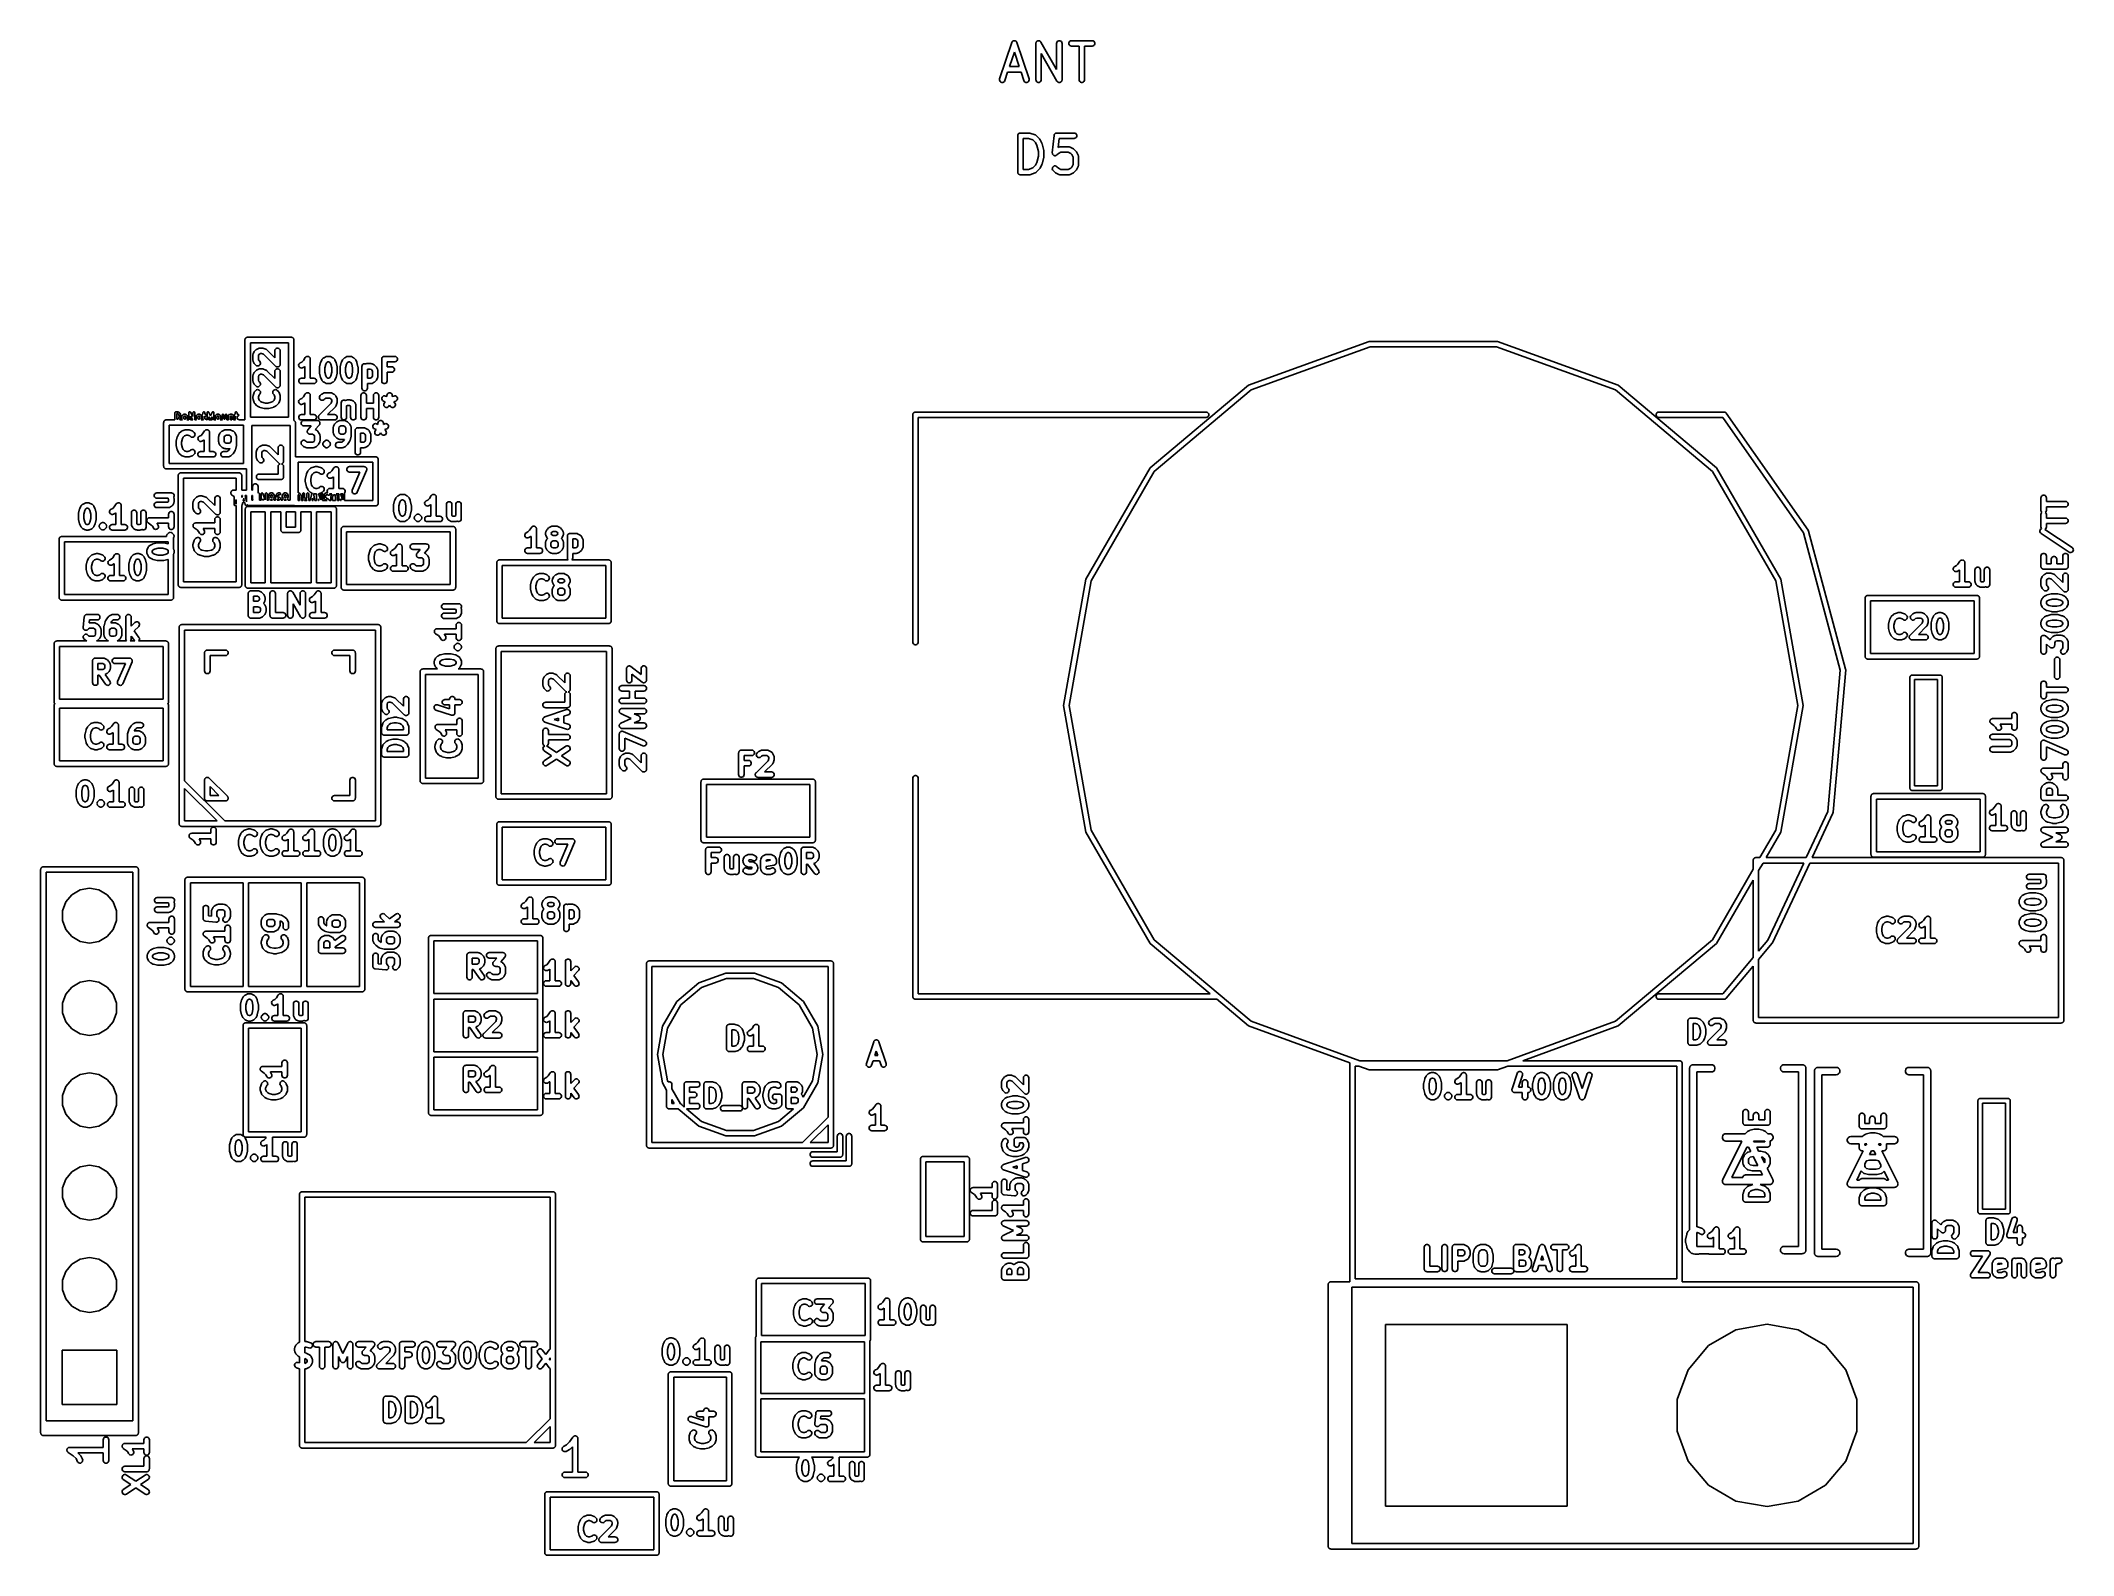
# Model space of a CAD drawing. Extents: x 103.2 to 159.1, y -150.7 to -109.
import ezdxf

# ---------------------------------------------------------------- set-up
doc = ezdxf.new("R2010")
doc.units = 0
doc.header["$MEASUREMENT"] = 0
doc.layers.add('BLACK', color=7, linetype='CONTINUOUS')

msp = doc.modelspace()

# ---------------------------------------------------------------- linework, layer by layer
at = {"layer": 'Black'}
for p, q in [((129.544, -110.064), (129.877, -109.064)), ((129.877, -109.064), (129.878, -109.062)), ((129.878, -109.062), (129.879, -109.06)), ((129.879, -109.06), (129.884, -109.051)), ((129.884, -109.051), (129.89, -109.041)), ((129.89, -109.041), (129.891, -109.04)), ((129.891, -109.04), (129.892, -109.038)), ((129.892, -109.038), (129.901, -109.031)), ((129.901, -109.031), (129.909, -109.024)), ((129.909, -109.024), (129.911, -109.023)), ((129.911, -109.023), (129.913, -109.022)), ((129.913, -109.022), (129.923, -109.018)), ((129.923, -109.018), (129.933, -109.014)), ((129.933, -109.014), (129.935, -109.014)), ((129.935, -109.014), (129.937, -109.013)), ((129.937, -109.013), (129.948, -109.014)), ((129.948, -109.014), (129.959, -109.013)), ((129.959, -109.013), (129.961, -109.014)), ((129.961, -109.014), (129.963, -109.014)), ((129.963, -109.014), (129.974, -109.018)), ((129.974, -109.018), (129.984, -109.022)), ((129.984, -109.022), (129.986, -109.023)), ((129.986, -109.023), (129.988, -109.024)), ((129.988, -109.024), (129.996, -109.031)), ((129.996, -109.031), (130.004, -109.038)), ((130.004, -109.038), (130.006, -109.04)), ((130.006, -109.04), (130.007, -109.041)), ((130.007, -109.041), (130.012, -109.051)), ((130.012, -109.051), (130.018, -109.06)), ((130.018, -109.06), (130.019, -109.062)), ((130.019, -109.062), (130.019, -109.064)), ((130.019, -109.064), (130.353, -110.064)), ((130.541, -109.074), (130.543, -109.068)), ((130.543, -109.068), (130.545, -109.062)), ((130.545, -109.062), (130.548, -109.056)), ((130.548, -109.056), (130.55, -109.05)), ((130.55, -109.05), (130.554, -109.045)), ((130.554, -109.045), (130.558, -109.039)), ((130.558, -109.039), (130.563, -109.035)), ((130.563, -109.035), (130.567, -109.03)), ((130.567, -109.03), (130.573, -109.027)), ((130.573, -109.027), (130.578, -109.023)), ((130.578, -109.023), (130.584, -109.02)), ((130.584, -109.02), (130.59, -109.017)), ((130.59, -109.017), (130.596, -109.016)), ((130.596, -109.016), (130.602, -109.014)), ((130.602, -109.014), (130.609, -109.014)), ((130.609, -109.014), (130.615, -109.013)), ((130.615, -109.013), (130.622, -109.014)), ((130.622, -109.014), (130.628, -109.014)), ((130.628, -109.014), (130.634, -109.016)), ((130.634, -109.016), (130.641, -109.017)), ((130.641, -109.017), (130.646, -109.02)), ((130.646, -109.02), (130.653, -109.023)), ((130.653, -109.023), (130.658, -109.027)), ((130.658, -109.027), (130.663, -109.03)), ((130.663, -109.03), (130.668, -109.035)), ((130.668, -109.035), (130.672, -109.039)), ((130.672, -109.039), (130.676, -109.045)), ((130.676, -109.045), (130.68, -109.05)), ((130.68, -109.05), (131.111, -109.805)), ((131.111, -109.088), (131.116, -109.062)), ((131.116, -109.062), (131.129, -109.039)), ((131.129, -109.039), (131.149, -109.023)), ((131.149, -109.023), (131.173, -109.014)), ((131.173, -109.014), (131.199, -109.014)), ((131.199, -109.014), (131.224, -109.023)), ((131.224, -109.023), (131.244, -109.039)), ((131.244, -109.039), (131.257, -109.062)), ((131.257, -109.062), (131.261, -109.088)), ((131.446, -109.075), (131.455, -109.05)), ((131.455, -109.05), (131.472, -109.03)), ((131.472, -109.03), (131.494, -109.017)), ((131.494, -109.017), (131.52, -109.013)), ((131.52, -109.013), (132.091, -109.013)), ((132.091, -109.013), (132.117, -109.017)), ((132.117, -109.017), (132.139, -109.03)), ((132.139, -109.03), (132.156, -109.05)), ((132.156, -109.05), (132.165, -109.075)), ((129.948, -109.325), (129.814, -109.727)), ((130.082, -109.727), (129.948, -109.325)), ((130.54, -109.088), (130.541, -109.081)), ((130.54, -110.088), (130.54, -109.088)), ((130.541, -109.081), (130.541, -109.074)), ((131.121, -110.125), (130.69, -109.37)), ((130.69, -109.37), (130.69, -110.088)), ((131.111, -109.805), (131.111, -109.088)), ((131.261, -109.088), (131.261, -110.088)), ((131.446, -109.101), (131.446, -109.075)), ((131.455, -109.125), (131.446, -109.101)), ((131.472, -109.145), (131.455, -109.125)), ((131.494, -109.158), (131.472, -109.145)), ((131.52, -109.163), (131.494, -109.158)), ((131.73, -109.163), (131.52, -109.163)), ((131.73, -110.088), (131.73, -109.163)), ((132.091, -109.163), (131.88, -109.163)), ((131.88, -109.163), (131.88, -110.088)), ((132.117, -109.158), (132.091, -109.163)), ((132.139, -109.145), (132.117, -109.158)), ((132.156, -109.125), (132.139, -109.145)), ((132.165, -109.101), (132.156, -109.125)), ((132.165, -109.075), (132.165, -109.101)), ((129.54, -110.09), (129.544, -110.064)), ((129.545, -110.115), (129.54, -110.09)), ((129.559, -110.137), (129.545, -110.115)), ((129.579, -110.154), (129.559, -110.137)), ((129.604, -110.162), (129.579, -110.154)), ((129.63, -110.161), (129.604, -110.162)), ((129.654, -110.151), (129.63, -110.161)), ((129.674, -110.134), (129.654, -110.151)), ((129.686, -110.111), (129.674, -110.134)), ((129.764, -109.877), (129.686, -110.111)), ((130.132, -109.877), (129.764, -109.877)), ((129.814, -109.727), (130.082, -109.727)), ((130.211, -110.111), (130.132, -109.877)), ((130.223, -110.134), (130.211, -110.111)), ((130.242, -110.151), (130.223, -110.134)), ((130.267, -110.161), (130.242, -110.151)), ((130.293, -110.162), (130.267, -110.161)), ((130.317, -110.154), (130.293, -110.162)), ((130.338, -110.137), (130.317, -110.154)), ((130.351, -110.115), (130.338, -110.137)), ((130.357, -110.09), (130.351, -110.115)), ((130.353, -110.064), (130.357, -110.09)), ((130.545, -110.113), (130.54, -110.088)), ((130.558, -110.136), (130.545, -110.113)), ((130.578, -110.153), (130.558, -110.136)), ((130.602, -110.161), (130.578, -110.153)), ((130.628, -110.161), (130.602, -110.161)), ((130.653, -110.153), (130.628, -110.161)), ((130.672, -110.136), (130.653, -110.153)), ((130.685, -110.113), (130.672, -110.136)), ((130.69, -110.088), (130.685, -110.113)), ((131.126, -110.13), (131.121, -110.125)), ((131.129, -110.136), (131.126, -110.13)), ((131.134, -110.14), (131.129, -110.136)), ((131.138, -110.145), (131.134, -110.14)), ((131.144, -110.148), (131.138, -110.145)), ((131.149, -110.153), (131.144, -110.148)), ((131.155, -110.155), (131.149, -110.153)), ((131.16, -110.158), (131.155, -110.155)), ((131.167, -110.159), (131.16, -110.158)), ((131.173, -110.161), (131.167, -110.159)), ((131.18, -110.161), (131.173, -110.161)), ((131.186, -110.163), (131.18, -110.161)), ((131.193, -110.161), (131.186, -110.163)), ((131.199, -110.161), (131.193, -110.161)), ((131.205, -110.159), (131.199, -110.161)), ((131.212, -110.158), (131.205, -110.159)), ((131.218, -110.155), (131.212, -110.158)), ((131.224, -110.153), (131.218, -110.155)), ((131.229, -110.148), (131.224, -110.153)), ((131.234, -110.145), (131.229, -110.148)), ((131.239, -110.14), (131.234, -110.145)), ((131.244, -110.136), (131.239, -110.14)), ((131.247, -110.13), (131.244, -110.136)), ((131.251, -110.125), (131.247, -110.13)), ((131.254, -110.119), (131.251, -110.125)), ((131.257, -110.113), (131.254, -110.119)), ((131.258, -110.107), (131.257, -110.113)), ((131.26, -110.101), (131.258, -110.107)), ((131.261, -110.088), (131.26, -110.094)), ((131.26, -110.094), (131.26, -110.101)), ((131.735, -110.113), (131.73, -110.088)), ((131.748, -110.136), (131.735, -110.113)), ((131.768, -110.153), (131.748, -110.136)), ((131.792, -110.161), (131.768, -110.153)), ((131.819, -110.161), (131.792, -110.161)), ((131.843, -110.153), (131.819, -110.161)), ((131.863, -110.136), (131.843, -110.153)), ((131.876, -110.113), (131.863, -110.136)), ((131.88, -110.088), (131.876, -110.113)), ((130.04, -111.628), (130.041, -111.621)), ((130.04, -112.628), (130.04, -111.628)), ((130.041, -111.615), (130.043, -111.608)), ((130.041, -111.621), (130.041, -111.615)), ((130.043, -111.608), (130.045, -111.602)), ((130.045, -111.602), (130.048, -111.596)), ((130.048, -111.596), (130.05, -111.59)), ((130.05, -111.59), (130.054, -111.585)), ((130.054, -111.585), (130.058, -111.579)), ((130.058, -111.579), (130.063, -111.575)), ((130.063, -111.575), (130.067, -111.57)), ((130.067, -111.57), (130.072, -111.567)), ((130.072, -111.567), (130.078, -111.563)), ((130.078, -111.563), (130.084, -111.56)), ((130.084, -111.56), (130.089, -111.557)), ((130.089, -111.557), (130.096, -111.556)), ((130.096, -111.556), (130.102, -111.554)), ((130.102, -111.554), (130.109, -111.554)), ((130.109, -111.554), (130.115, -111.553)), ((130.115, -111.553), (130.353, -111.553)), ((130.19, -111.703), (130.19, -112.553)), ((130.341, -111.703), (130.19, -111.703)), ((130.455, -111.741), (130.341, -111.703)), ((130.353, -111.553), (130.365, -111.555)), ((130.365, -111.555), (130.377, -111.556)), ((130.377, -111.556), (130.52, -111.604)), ((130.53, -111.815), (130.455, -111.741)), ((130.52, -111.604), (130.523, -111.606)), ((130.523, -111.606), (130.528, -111.607)), ((130.528, -111.607), (130.535, -111.612)), ((130.568, -111.892), (130.53, -111.815)), ((130.535, -111.612), (130.543, -111.616)), ((130.543, -111.616), (130.545, -111.62)), ((130.545, -111.62), (130.549, -111.622)), ((130.549, -111.622), (130.644, -111.717)), ((130.644, -111.717), (130.651, -111.727)), ((130.651, -111.727), (130.658, -111.737)), ((130.658, -111.737), (130.706, -111.832)), ((130.706, -111.832), (130.708, -111.84)), ((130.708, -111.84), (130.712, -111.847)), ((130.712, -111.847), (130.759, -112.038)), ((130.993, -112.096), (131.04, -111.62)), ((131.04, -111.62), (131.041, -111.617)), ((131.041, -111.615), (131.045, -111.605)), ((131.041, -111.617), (131.041, -111.615)), ((131.045, -111.605), (131.047, -111.595)), ((131.047, -111.595), (131.049, -111.593)), ((131.049, -111.593), (131.05, -111.59)), ((131.05, -111.59), (131.057, -111.582)), ((131.057, -111.582), (131.063, -111.574)), ((131.063, -111.574), (131.065, -111.572)), ((131.065, -111.572), (131.067, -111.57)), ((131.067, -111.57), (131.076, -111.565)), ((131.076, -111.565), (131.084, -111.559)), ((131.084, -111.559), (131.087, -111.559)), ((131.087, -111.559), (131.089, -111.557)), ((131.089, -111.557), (131.099, -111.555)), ((131.099, -111.555), (131.109, -111.553)), ((131.109, -111.553), (131.112, -111.553)), ((131.112, -111.553), (131.115, -111.553)), ((131.115, -111.553), (131.591, -111.553)), ((131.183, -111.703), (131.158, -111.951)), ((131.591, -111.703), (131.183, -111.703)), ((131.591, -111.553), (131.617, -111.557)), ((131.617, -111.698), (131.591, -111.703)), ((131.617, -111.557), (131.639, -111.57)), ((131.639, -111.685), (131.617, -111.698)), ((131.639, -111.57), (131.656, -111.59)), ((131.656, -111.665), (131.639, -111.685)), ((131.656, -111.59), (131.665, -111.615)), ((131.665, -111.641), (131.656, -111.665)), ((131.665, -111.615), (131.665, -111.641)), ((130.53, -112.44), (130.568, -112.363)), ((130.611, -112.065), (130.568, -111.892)), ((130.568, -112.363), (130.611, -112.19)), ((130.611, -112.19), (130.611, -112.065)), ((130.706, -112.423), (130.658, -112.518)), ((130.708, -112.415), (130.706, -112.423)), ((130.712, -112.408), (130.708, -112.415)), ((130.759, -112.217), (130.712, -112.408)), ((130.759, -112.038), (130.76, -112.047)), ((130.76, -112.208), (130.759, -112.217)), ((130.76, -112.047), (130.761, -112.056)), ((130.761, -112.199), (130.76, -112.208)), ((130.761, -112.056), (130.761, -112.199)), ((130.993, -112.097), (130.993, -112.096)), ((130.994, -112.11), (130.993, -112.097)), ((130.993, -112.097), (130.993, -112.097)), ((130.995, -112.122), (130.994, -112.11)), ((130.995, -112.123), (130.995, -112.122)), ((131, -112.135), (130.995, -112.123)), ((130.995, -112.123), (130.995, -112.123)), ((131.005, -112.146), (131, -112.135)), ((131.006, -112.146), (131.005, -112.146)), ((131.006, -112.147), (131.006, -112.146)), ((131.015, -112.156), (131.006, -112.147)), ((131.024, -112.165), (131.015, -112.156)), ((131.036, -112.171), (131.024, -112.165)), ((131.024, -112.165), (131.024, -112.165)), ((131.024, -112.165), (131.024, -112.165)), ((131.047, -112.176), (131.036, -112.171)), ((131.048, -112.176), (131.047, -112.176)), ((131.06, -112.177), (131.048, -112.176)), ((131.048, -112.176), (131.048, -112.176)), ((131.073, -112.179), (131.06, -112.177)), ((131.074, -112.178), (131.073, -112.178)), ((131.073, -112.178), (131.073, -112.179)), ((131.086, -112.175), (131.074, -112.178)), ((131.098, -112.172), (131.086, -112.175)), ((131.099, -112.172), (131.098, -112.172)), ((131.109, -112.165), (131.099, -112.172)), ((131.099, -112.172), (131.099, -112.172)), ((131.12, -112.157), (131.109, -112.165)), ((131.159, -112.118), (131.12, -112.157)), ((131.12, -112.157), (131.12, -112.157)), ((131.12, -112.157), (131.12, -112.157)), ((131.158, -111.951), (131.177, -111.941)), ((131.228, -112.084), (131.159, -112.118)), ((131.177, -111.941), (131.181, -111.94)), ((131.181, -111.94), (131.185, -111.938)), ((131.185, -111.938), (131.193, -111.937)), ((131.193, -111.937), (131.202, -111.934)), ((131.202, -111.934), (131.206, -111.934)), ((131.206, -111.934), (131.21, -111.934)), ((131.21, -111.934), (131.448, -111.934)), ((131.431, -112.084), (131.228, -112.084)), ((131.499, -112.118), (131.431, -112.084)), ((131.448, -111.934), (131.453, -111.934)), ((131.453, -111.934), (131.457, -111.934)), ((131.457, -111.934), (131.465, -111.937)), ((131.465, -111.937), (131.474, -111.938)), ((131.474, -111.938), (131.478, -111.94)), ((131.478, -111.94), (131.482, -111.941)), ((131.482, -111.941), (131.577, -111.989)), ((131.53, -112.148), (131.499, -112.118)), ((131.564, -112.217), (131.53, -112.148)), ((131.53, -112.488), (131.564, -112.419)), ((131.564, -112.419), (131.564, -112.217)), ((131.577, -111.989), (131.587, -111.996)), ((131.587, -111.996), (131.597, -112.003)), ((131.597, -112.003), (131.644, -112.051)), ((131.644, -112.051), (131.651, -112.061)), ((131.651, -112.061), (131.658, -112.07)), ((131.658, -112.07), (131.706, -112.165)), ((131.706, -112.165), (131.707, -112.17)), ((131.707, -112.17), (131.709, -112.173)), ((131.709, -112.173), (131.711, -112.182)), ((131.711, -112.182), (131.713, -112.19)), ((131.713, -112.19), (131.713, -112.195)), ((131.713, -112.195), (131.714, -112.199)), ((131.714, -112.199), (131.714, -112.437)), ((130.041, -112.634), (130.04, -112.628)), ((130.041, -112.641), (130.041, -112.634)), ((130.043, -112.647), (130.041, -112.641)), ((130.045, -112.653), (130.043, -112.647)), ((130.048, -112.659), (130.045, -112.653)), ((130.05, -112.665), (130.048, -112.659)), ((130.054, -112.67), (130.05, -112.665)), ((130.058, -112.676), (130.054, -112.67)), ((130.063, -112.68), (130.058, -112.676)), ((130.067, -112.685), (130.063, -112.68)), ((130.072, -112.688), (130.067, -112.685)), ((130.078, -112.693), (130.072, -112.688)), ((130.084, -112.695), (130.078, -112.693)), ((130.089, -112.698), (130.084, -112.695)), ((130.096, -112.699), (130.089, -112.698)), ((130.102, -112.701), (130.096, -112.699)), ((130.109, -112.701), (130.102, -112.701)), ((130.115, -112.703), (130.109, -112.701)), ((130.353, -112.703), (130.115, -112.703)), ((130.19, -112.553), (130.341, -112.553)), ((130.341, -112.553), (130.455, -112.514)), ((130.365, -112.7), (130.353, -112.703)), ((130.377, -112.699), (130.365, -112.7)), ((130.52, -112.651), (130.377, -112.699)), ((130.455, -112.514), (130.53, -112.44)), ((130.523, -112.649), (130.52, -112.651)), ((130.528, -112.648), (130.523, -112.649)), ((130.535, -112.643), (130.528, -112.648)), ((130.543, -112.639), (130.535, -112.643)), ((130.545, -112.635), (130.543, -112.639)), ((130.549, -112.633), (130.545, -112.635)), ((130.644, -112.538), (130.549, -112.633)), ((130.651, -112.528), (130.644, -112.538)), ((130.658, -112.518), (130.651, -112.528)), ((130.993, -112.539), (130.995, -112.513)), ((130.999, -112.564), (130.993, -112.539)), ((130.995, -112.513), (131.006, -112.489)), ((131.014, -112.585), (130.999, -112.564)), ((131.006, -112.489), (131.024, -112.471)), ((131.062, -112.633), (131.014, -112.585)), ((131.024, -112.471), (131.048, -112.46)), ((131.048, -112.46), (131.074, -112.458)), ((131.072, -112.64), (131.062, -112.633)), ((131.081, -112.647), (131.072, -112.64)), ((131.074, -112.458), (131.099, -112.464)), ((131.177, -112.695), (131.081, -112.647)), ((131.099, -112.464), (131.12, -112.479)), ((131.12, -112.479), (131.159, -112.518)), ((131.159, -112.518), (131.228, -112.553)), ((131.181, -112.696), (131.177, -112.695)), ((131.185, -112.698), (131.181, -112.696)), ((131.193, -112.7), (131.185, -112.698)), ((131.202, -112.702), (131.193, -112.7)), ((131.206, -112.702), (131.202, -112.702)), ((131.21, -112.703), (131.206, -112.702)), ((131.448, -112.703), (131.21, -112.703)), ((131.228, -112.553), (131.431, -112.553)), ((131.431, -112.553), (131.499, -112.518)), ((131.453, -112.702), (131.448, -112.703)), ((131.457, -112.702), (131.453, -112.702)), ((131.465, -112.7), (131.457, -112.702)), ((131.474, -112.698), (131.465, -112.7)), ((131.478, -112.696), (131.474, -112.698)), ((131.482, -112.695), (131.478, -112.696)), ((131.577, -112.647), (131.482, -112.695)), ((131.499, -112.518), (131.53, -112.488)), ((131.587, -112.64), (131.577, -112.647)), ((131.597, -112.633), (131.587, -112.64)), ((131.644, -112.585), (131.597, -112.633)), ((131.651, -112.576), (131.644, -112.585)), ((131.658, -112.566), (131.651, -112.576)), ((131.706, -112.471), (131.658, -112.566)), ((131.707, -112.467), (131.706, -112.471)), ((131.709, -112.463), (131.707, -112.467)), ((131.711, -112.454), (131.709, -112.463)), ((131.713, -112.446), (131.711, -112.454)), ((131.714, -112.437), (131.713, -112.441)), ((131.713, -112.441), (131.713, -112.446)), ((108.776, -117.246), (108.777, -117.24)), ((108.776, -119.443), (108.776, -117.246)), ((108.777, -117.233), (108.779, -117.227)), ((108.777, -117.24), (108.777, -117.233)), ((108.779, -117.227), (108.78, -117.22)), ((108.78, -117.22), (108.784, -117.215)), ((108.784, -117.215), (108.786, -117.209)), ((108.786, -117.209), (108.79, -117.204)), ((108.79, -117.204), (108.793, -117.198)), ((108.793, -117.198), (108.798, -117.194)), ((108.798, -117.194), (108.802, -117.189)), ((108.802, -117.189), (108.808, -117.185)), ((108.808, -117.185), (108.813, -117.181)), ((108.813, -117.181), (108.819, -117.179)), ((108.819, -117.179), (108.825, -117.176)), ((108.825, -117.176), (108.832, -117.174)), ((108.832, -117.174), (108.838, -117.172)), ((108.838, -117.172), (108.844, -117.172)), ((108.844, -117.172), (108.851, -117.171)), ((108.851, -117.171), (110.051, -117.171)), ((108.926, -117.321), (108.926, -119.371)), ((109.976, -117.321), (108.926, -117.321)), ((109.976, -119.371), (109.976, -117.321)), ((110.051, -117.171), (110.057, -117.172)), ((110.057, -117.172), (110.064, -117.172)), ((110.064, -117.172), (110.07, -117.174)), ((110.07, -117.174), (110.076, -117.176)), ((110.076, -117.176), (110.082, -117.179)), ((110.082, -117.179), (110.088, -117.181)), ((110.088, -117.181), (110.093, -117.185)), ((110.093, -117.185), (110.099, -117.189)), ((110.099, -117.189), (110.103, -117.194)), ((110.103, -117.194), (110.108, -117.198)), ((110.108, -117.198), (110.111, -117.204)), ((110.111, -117.204), (110.116, -117.209)), ((110.116, -117.209), (110.118, -117.215)), ((110.118, -117.215), (110.121, -117.22)), ((110.121, -117.22), (110.122, -117.227)), ((110.122, -117.227), (110.125, -117.233)), ((110.125, -117.233), (110.125, -117.24)), ((110.125, -117.24), (110.126, -117.246)), ((110.126, -117.246), (110.126, -119.446)), ((136.392, -118.491), (139.712, -117.283)), ((139.738, -117.43), (136.466, -118.621)), ((139.712, -117.283), (143.246, -117.283)), ((143.22, -117.43), (139.738, -117.43)), ((146.492, -118.621), (143.22, -117.43)), ((143.246, -117.283), (146.566, -118.491)), ((108.996, -117.657), (108.997, -117.653)), ((108.996, -117.8), (108.996, -117.657)), ((108.997, -117.804), (108.996, -117.8)), ((108.997, -117.649), (108.999, -117.64)), ((108.997, -117.653), (108.997, -117.649)), ((108.997, -117.809), (108.997, -117.804)), ((108.999, -117.817), (108.997, -117.809)), ((108.999, -117.64), (109.001, -117.631)), ((109.001, -117.826), (108.999, -117.817)), ((109.001, -117.631), (109.003, -117.628)), ((109.003, -117.829), (109.001, -117.826)), ((109.003, -117.628), (109.004, -117.624)), ((109.004, -117.834), (109.003, -117.829)), ((109.004, -117.624), (109.033, -117.566)), ((109.033, -117.891), (109.004, -117.834)), ((109.033, -117.566), (109.04, -117.557)), ((109.04, -117.9), (109.033, -117.891)), ((109.04, -117.557), (109.047, -117.547)), ((109.047, -117.91), (109.04, -117.9)), ((109.047, -117.547), (109.076, -117.518)), ((109.076, -117.939), (109.047, -117.91)), ((109.076, -117.518), (109.085, -117.512)), ((109.097, -117.954), (109.076, -117.939)), ((109.085, -117.512), (109.095, -117.504)), ((109.095, -117.504), (109.152, -117.476)), ((109.122, -117.96), (109.097, -117.954)), ((109.148, -117.958), (109.122, -117.96)), ((109.162, -117.644), (109.146, -117.675)), ((109.146, -117.675), (109.146, -117.782)), ((109.146, -117.782), (109.162, -117.813)), ((109.172, -117.947), (109.148, -117.958)), ((109.152, -117.476), (109.156, -117.475)), ((109.156, -117.475), (109.16, -117.472)), ((109.16, -117.472), (109.169, -117.471)), ((109.173, -117.633), (109.162, -117.644)), ((109.162, -117.813), (109.182, -117.833)), ((109.169, -117.471), (109.177, -117.468)), ((109.19, -117.929), (109.172, -117.947)), ((109.203, -117.618), (109.173, -117.633)), ((109.177, -117.468), (109.181, -117.469)), ((109.181, -117.469), (109.186, -117.468)), ((109.182, -117.833), (109.197, -117.854)), ((109.186, -117.468), (109.243, -117.468)), ((109.201, -117.905), (109.19, -117.929)), ((109.197, -117.854), (109.203, -117.879)), ((109.203, -117.879), (109.201, -117.905)), ((109.231, -117.618), (109.203, -117.618)), ((109.288, -117.637), (109.231, -117.618)), ((109.243, -117.468), (109.255, -117.47)), ((109.255, -117.47), (109.267, -117.472)), ((109.267, -117.472), (109.352, -117.5)), ((109.618, -117.967), (109.288, -117.637)), ((109.352, -117.5), (109.356, -117.502)), ((109.356, -117.502), (109.36, -117.503)), ((109.36, -117.503), (109.367, -117.508)), ((109.367, -117.508), (109.375, -117.513)), ((109.375, -117.513), (109.378, -117.516)), ((109.378, -117.516), (109.382, -117.518)), ((109.382, -117.518), (109.596, -117.733)), ((109.596, -117.543), (109.601, -117.517)), ((109.596, -117.733), (109.596, -117.543)), ((109.601, -117.517), (109.614, -117.495)), ((109.614, -117.495), (109.634, -117.478)), ((109.626, -117.973), (109.618, -117.967)), ((109.634, -117.979), (109.626, -117.973)), ((109.634, -117.478), (109.658, -117.469)), ((109.637, -117.98), (109.634, -117.979)), ((109.64, -117.982), (109.637, -117.98)), ((109.649, -117.985), (109.64, -117.982)), ((109.658, -117.988), (109.649, -117.985)), ((109.658, -117.469), (109.684, -117.469)), ((109.662, -117.988), (109.658, -117.988)), ((109.665, -117.989), (109.662, -117.988)), ((109.675, -117.988), (109.665, -117.989)), ((109.684, -117.988), (109.675, -117.988)), ((109.684, -117.469), (109.709, -117.478)), ((109.688, -117.987), (109.684, -117.988)), ((109.691, -117.987), (109.688, -117.987)), ((109.7, -117.983), (109.691, -117.987)), ((109.709, -117.979), (109.7, -117.983)), ((109.709, -117.478), (109.729, -117.495)), ((109.711, -117.977), (109.709, -117.979)), ((109.714, -117.976), (109.711, -117.977)), ((109.721, -117.969), (109.714, -117.976)), ((109.729, -117.962), (109.721, -117.969)), ((109.729, -117.495), (109.742, -117.517)), ((109.731, -117.96), (109.729, -117.962)), ((109.733, -117.957), (109.731, -117.96)), ((109.737, -117.948), (109.733, -117.957)), ((109.742, -117.94), (109.737, -117.948)), ((109.742, -117.517), (109.746, -117.543)), ((109.744, -117.934), (109.742, -117.937)), ((109.742, -117.937), (109.742, -117.94)), ((109.745, -117.924), (109.744, -117.934)), ((109.746, -117.914), (109.745, -117.924)), ((109.746, -117.543), (109.746, -117.914)), ((110.254, -117.938), (110.26, -117.913)), ((110.257, -117.964), (110.254, -117.938)), ((110.268, -117.988), (110.257, -117.964)), ((110.26, -117.913), (110.274, -117.891)), ((110.287, -118.005), (110.268, -117.988)), ((110.274, -117.891), (110.295, -117.876)), ((110.311, -118.016), (110.287, -118.005)), ((110.295, -117.876), (110.341, -117.853)), ((110.337, -118.017), (110.311, -118.016)), ((110.362, -118.01), (110.337, -118.017)), ((110.341, -117.853), (110.385, -117.809)), ((110.419, -117.981), (110.362, -118.01)), ((110.385, -117.809), (110.438, -117.73)), ((110.425, -117.977), (110.419, -117.981)), ((110.425, -118.296), (110.425, -117.977)), ((110.438, -117.73), (110.44, -117.727)), ((110.44, -117.727), (110.443, -117.723)), ((110.443, -117.723), (110.449, -117.717)), ((110.449, -117.717), (110.456, -117.711)), ((110.456, -117.711), (110.459, -117.709)), ((110.459, -117.709), (110.462, -117.706)), ((110.462, -117.706), (110.471, -117.703)), ((110.471, -117.703), (110.479, -117.699)), ((110.479, -117.699), (110.483, -117.699)), ((110.483, -117.699), (110.487, -117.698)), ((110.487, -117.698), (110.496, -117.698)), ((110.496, -117.698), (110.505, -117.697)), ((110.505, -117.697), (110.509, -117.698)), ((110.509, -117.698), (110.513, -117.698)), ((110.513, -117.698), (110.521, -117.701)), ((110.521, -117.701), (110.53, -117.703)), ((110.53, -117.703), (110.534, -117.705)), ((110.534, -117.705), (110.537, -117.706)), ((110.537, -117.706), (110.544, -117.712)), ((110.544, -117.712), (110.552, -117.717)), ((110.552, -117.717), (110.554, -117.721)), ((110.554, -117.721), (110.557, -117.723)), ((110.557, -117.723), (110.562, -117.731)), ((110.562, -117.731), (110.567, -117.738)), ((110.567, -117.738), (110.568, -117.742)), ((110.568, -117.742), (110.57, -117.746)), ((110.57, -117.746), (110.572, -117.755)), ((110.572, -117.755), (110.575, -117.763)), ((110.575, -117.763), (110.574, -117.767)), ((110.574, -117.767), (110.575, -117.771)), ((110.575, -117.771), (110.575, -118.296)), ((110.825, -118), (110.827, -117.991)), ((110.825, -118.143), (110.825, -118)), ((110.827, -117.982), (110.856, -117.868)), ((110.827, -117.991), (110.827, -117.982)), ((110.856, -117.868), (110.859, -117.86)), ((110.859, -117.86), (110.861, -117.852)), ((110.861, -117.852), (110.89, -117.795)), ((110.89, -117.795), (110.897, -117.785)), ((110.897, -117.785), (110.904, -117.776)), ((110.904, -117.776), (110.933, -117.747)), ((110.933, -117.747), (110.943, -117.74)), ((110.943, -117.74), (110.952, -117.733)), ((110.952, -117.733), (111.009, -117.704)), ((110.999, -117.912), (110.975, -118.009)), ((110.975, -118.009), (110.975, -118.134)), ((111.019, -117.873), (110.999, -117.912)), ((111.009, -117.704), (111.013, -117.703)), ((111.013, -117.703), (111.017, -117.701)), ((111.017, -117.701), (111.026, -117.699)), ((111.03, -117.862), (111.019, -117.873)), ((111.026, -117.699), (111.034, -117.697)), ((111.061, -117.846), (111.03, -117.862)), ((111.034, -117.697), (111.039, -117.697)), ((111.039, -117.697), (111.043, -117.696)), ((111.043, -117.696), (111.1, -117.696)), ((111.082, -117.846), (111.061, -117.846)), ((111.113, -117.862), (111.082, -117.846)), ((111.1, -117.696), (111.104, -117.697)), ((111.104, -117.697), (111.109, -117.697)), ((111.109, -117.697), (111.117, -117.699)), ((111.124, -117.873), (111.113, -117.862)), ((111.117, -117.699), (111.126, -117.701)), ((111.144, -117.912), (111.124, -117.873)), ((111.126, -117.701), (111.129, -117.703)), ((111.129, -117.703), (111.134, -117.704)), ((111.134, -117.704), (111.191, -117.733)), ((111.168, -118.009), (111.144, -117.912)), ((111.168, -118.134), (111.168, -118.009)), ((111.191, -117.733), (111.2, -117.74)), ((111.2, -117.74), (111.21, -117.747)), ((111.21, -117.747), (111.239, -117.776)), ((111.239, -117.776), (111.246, -117.785)), ((111.246, -117.785), (111.253, -117.795)), ((111.253, -117.795), (111.281, -117.852)), ((111.281, -117.852), (111.284, -117.86)), ((111.284, -117.86), (111.287, -117.868)), ((111.287, -117.868), (111.316, -117.982)), ((111.316, -117.982), (111.316, -117.991)), ((111.316, -117.991), (111.318, -118)), ((111.318, -118), (111.318, -118.143)), ((111.396, -118), (111.398, -117.991)), ((111.396, -118.143), (111.396, -118)), ((111.398, -117.991), (111.399, -117.982)), ((111.399, -117.982), (111.427, -117.868)), ((111.427, -117.868), (111.431, -117.86)), ((111.431, -117.86), (111.433, -117.852)), ((111.433, -117.852), (111.461, -117.795)), ((111.461, -117.795), (111.469, -117.785)), ((111.469, -117.785), (111.476, -117.776)), ((111.476, -117.776), (111.504, -117.747)), ((111.504, -117.747), (111.514, -117.74)), ((111.514, -117.74), (111.524, -117.733)), ((111.524, -117.733), (111.581, -117.704)), ((111.571, -117.912), (111.546, -118.009)), ((111.546, -118.009), (111.546, -118.134)), ((111.59, -117.873), (111.571, -117.912)), ((111.581, -117.704), (111.585, -117.703)), ((111.585, -117.703), (111.589, -117.701)), ((111.589, -117.701), (111.597, -117.699)), ((111.602, -117.862), (111.59, -117.873)), ((111.597, -117.699), (111.606, -117.697)), ((111.632, -117.846), (111.602, -117.862)), ((111.606, -117.697), (111.61, -117.697)), ((111.61, -117.697), (111.614, -117.696)), ((111.614, -117.696), (111.671, -117.696)), ((111.654, -117.846), (111.632, -117.846)), ((111.684, -117.862), (111.654, -117.846)), ((111.671, -117.696), (111.676, -117.697)), ((111.676, -117.697), (111.68, -117.697)), ((111.68, -117.697), (111.688, -117.699)), ((111.696, -117.873), (111.684, -117.862)), ((111.688, -117.699), (111.697, -117.701)), ((111.715, -117.912), (111.696, -117.873)), ((111.697, -117.701), (111.701, -117.703)), ((111.701, -117.703), (111.705, -117.704)), ((111.705, -117.704), (111.762, -117.733)), ((111.739, -118.009), (111.715, -117.912)), ((111.739, -118.134), (111.739, -118.009)), ((111.762, -117.733), (111.772, -117.74)), ((111.772, -117.74), (111.782, -117.747)), ((111.782, -117.747), (111.81, -117.776)), ((111.81, -117.776), (111.817, -117.785)), ((111.817, -117.785), (111.824, -117.795)), ((111.824, -117.795), (111.853, -117.852)), ((111.853, -117.852), (111.855, -117.86)), ((111.855, -117.86), (111.858, -117.868)), ((111.858, -117.868), (111.887, -117.982)), ((111.887, -117.982), (111.888, -117.991)), ((111.888, -117.991), (111.889, -118)), ((111.889, -118), (111.889, -118.143)), ((111.996, -117.971), (112.001, -117.946)), ((111.996, -118.571), (111.996, -117.971)), ((112.001, -117.946), (112.014, -117.923)), ((112.014, -117.923), (112.034, -117.906)), ((112.034, -117.906), (112.058, -117.898)), ((112.058, -117.898), (112.084, -117.898)), ((112.084, -117.898), (112.099, -117.903)), ((112.099, -117.903), (112.103, -117.901)), ((112.103, -117.901), (112.112, -117.899)), ((112.112, -117.899), (112.12, -117.897)), ((112.12, -117.897), (112.124, -117.897)), ((112.124, -117.897), (112.129, -117.896)), ((112.129, -117.896), (112.243, -117.896)), ((112.243, -117.896), (112.247, -117.897)), ((112.247, -117.897), (112.251, -117.897)), ((112.251, -117.897), (112.26, -117.899)), ((112.26, -117.899), (112.269, -117.901)), ((112.269, -117.901), (112.272, -117.903)), ((112.272, -117.903), (112.276, -117.904)), ((112.276, -117.904), (112.334, -117.933)), ((112.334, -117.933), (112.343, -117.94)), ((112.343, -117.94), (112.353, -117.947)), ((112.353, -117.947), (112.382, -117.976)), ((112.382, -117.976), (112.388, -117.985)), ((112.388, -117.985), (112.396, -117.995)), ((112.396, -117.995), (112.424, -118.052)), ((112.539, -117.771), (112.54, -117.765)), ((112.539, -118.371), (112.539, -117.771)), ((112.54, -117.758), (112.543, -117.752)), ((112.54, -117.765), (112.54, -117.758)), ((112.543, -117.752), (112.544, -117.746)), ((112.544, -117.746), (112.547, -117.74)), ((112.547, -117.74), (112.549, -117.734)), ((112.549, -117.734), (112.554, -117.729)), ((112.554, -117.729), (112.557, -117.723)), ((112.557, -117.723), (112.562, -117.719)), ((112.562, -117.719), (112.566, -117.714)), ((112.566, -117.714), (112.572, -117.711)), ((112.572, -117.711), (112.577, -117.706)), ((112.577, -117.706), (112.583, -117.704)), ((112.583, -117.704), (112.589, -117.701)), ((112.589, -117.701), (112.595, -117.7)), ((112.595, -117.7), (112.601, -117.698)), ((112.601, -117.698), (112.608, -117.698)), ((112.608, -117.698), (112.614, -117.696)), ((112.614, -117.696), (112.9, -117.696)), ((112.9, -117.846), (112.689, -117.846)), ((112.689, -117.846), (112.689, -117.982)), ((112.689, -117.982), (112.814, -117.982)), ((112.814, -117.982), (112.84, -117.987)), ((112.84, -117.987), (112.862, -118)), ((112.862, -118), (112.879, -118.02)), ((112.879, -118.02), (112.888, -118.044)), ((112.9, -117.696), (112.926, -117.701)), ((112.926, -117.842), (112.9, -117.846)), ((112.926, -117.701), (112.948, -117.714)), ((112.948, -117.829), (112.926, -117.842)), ((112.948, -117.714), (112.965, -117.734)), ((112.965, -117.809), (112.948, -117.829)), ((112.965, -117.734), (112.974, -117.758)), ((112.974, -117.784), (112.965, -117.809)), ((112.974, -117.758), (112.974, -117.784)), ((108.996, -118.229), (108.997, -118.224)), ((108.996, -118.371), (108.996, -118.229)), ((108.997, -118.376), (108.996, -118.371)), ((108.997, -118.22), (108.999, -118.212)), ((108.997, -118.224), (108.997, -118.22)), ((108.997, -118.38), (108.997, -118.376)), ((108.999, -118.388), (108.997, -118.38)), ((108.999, -118.212), (109.001, -118.203)), ((109.001, -118.397), (108.999, -118.388)), ((109.001, -118.203), (109.003, -118.199)), ((109.003, -118.401), (109.001, -118.397)), ((109.003, -118.199), (109.004, -118.195)), ((109.004, -118.405), (109.003, -118.401)), ((109.004, -118.195), (109.033, -118.138)), ((109.033, -118.462), (109.004, -118.405)), ((109.033, -118.138), (109.04, -118.128)), ((109.04, -118.472), (109.033, -118.462)), ((109.04, -118.128), (109.047, -118.118)), ((109.047, -118.482), (109.04, -118.472)), ((109.047, -118.118), (109.076, -118.09)), ((109.076, -118.51), (109.047, -118.482)), ((109.076, -118.09), (109.085, -118.083)), ((109.097, -118.525), (109.076, -118.51)), ((109.085, -118.083), (109.095, -118.076)), ((109.095, -118.076), (109.152, -118.047)), ((109.122, -118.532), (109.097, -118.525)), ((109.148, -118.53), (109.122, -118.532)), ((109.162, -118.216), (109.146, -118.246)), ((109.146, -118.246), (109.146, -118.354)), ((109.146, -118.354), (109.162, -118.384)), ((109.172, -118.519), (109.148, -118.53)), ((109.152, -118.047), (109.156, -118.046)), ((109.156, -118.046), (109.16, -118.044)), ((109.16, -118.044), (109.169, -118.042)), ((109.173, -118.204), (109.162, -118.216)), ((109.162, -118.384), (109.182, -118.404)), ((109.169, -118.042), (109.177, -118.04)), ((109.19, -118.5), (109.172, -118.519)), ((109.203, -118.189), (109.173, -118.204)), ((109.177, -118.04), (109.181, -118.04)), ((109.181, -118.04), (109.186, -118.039)), ((109.182, -118.404), (109.197, -118.425)), ((109.186, -118.039), (109.243, -118.039)), ((109.201, -118.477), (109.19, -118.5)), ((109.197, -118.425), (109.203, -118.451)), ((109.203, -118.451), (109.201, -118.477)), ((109.231, -118.189), (109.203, -118.189)), ((109.288, -118.208), (109.231, -118.189)), ((109.243, -118.039), (109.255, -118.041)), ((109.255, -118.041), (109.267, -118.043)), ((109.267, -118.043), (109.352, -118.072)), ((109.618, -118.539), (109.288, -118.208)), ((109.352, -118.072), (109.356, -118.074)), ((109.356, -118.074), (109.36, -118.075)), ((109.36, -118.075), (109.367, -118.08)), ((109.367, -118.08), (109.375, -118.084)), ((109.375, -118.084), (109.378, -118.087)), ((109.378, -118.087), (109.382, -118.09)), ((109.382, -118.09), (109.596, -118.305)), ((109.596, -118.114), (109.601, -118.089)), ((109.596, -118.305), (109.596, -118.114)), ((109.601, -118.089), (109.614, -118.066)), ((109.614, -118.066), (109.634, -118.049)), ((109.626, -118.544), (109.618, -118.539)), ((109.634, -118.551), (109.626, -118.544)), ((109.634, -118.049), (109.658, -118.04)), ((109.637, -118.552), (109.634, -118.551)), ((109.64, -118.554), (109.637, -118.552)), ((109.649, -118.556), (109.64, -118.554)), ((109.658, -118.56), (109.649, -118.556)), ((109.658, -118.04), (109.684, -118.04)), ((109.662, -118.56), (109.658, -118.56)), ((109.665, -118.56), (109.662, -118.56)), ((109.675, -118.56), (109.665, -118.56)), ((109.684, -118.56), (109.675, -118.56)), ((109.684, -118.04), (109.709, -118.049)), ((109.688, -118.558), (109.684, -118.56)), ((109.691, -118.558), (109.688, -118.558)), ((109.7, -118.554), (109.691, -118.558)), ((109.709, -118.551), (109.7, -118.554)), ((109.709, -118.049), (109.729, -118.066)), ((109.711, -118.549), (109.709, -118.551)), ((109.714, -118.547), (109.711, -118.549)), ((109.721, -118.54), (109.714, -118.547)), ((109.729, -118.534), (109.721, -118.54)), ((109.729, -118.066), (109.742, -118.089)), ((109.731, -118.531), (109.729, -118.534)), ((109.733, -118.529), (109.731, -118.531)), ((109.737, -118.52), (109.733, -118.529)), ((109.742, -118.511), (109.737, -118.52)), ((109.742, -118.089), (109.746, -118.114)), ((109.744, -118.505), (109.742, -118.508)), ((109.742, -118.508), (109.742, -118.511)), ((109.745, -118.495), (109.744, -118.505)), ((109.746, -118.486), (109.745, -118.495)), ((109.746, -118.114), (109.746, -118.486)), ((110.255, -118.358), (110.264, -118.334)), ((110.255, -118.384), (110.255, -118.358)), ((110.264, -118.409), (110.255, -118.384)), ((110.264, -118.334), (110.28, -118.314)), ((110.28, -118.429), (110.264, -118.409)), ((110.28, -118.314), (110.303, -118.301)), ((110.303, -118.442), (110.28, -118.429)), ((110.303, -118.301), (110.329, -118.296)), ((110.329, -118.446), (110.303, -118.442)), ((110.329, -118.296), (110.425, -118.296)), ((110.671, -118.446), (110.329, -118.446)), ((110.575, -118.296), (110.671, -118.296)), ((110.671, -118.296), (110.697, -118.301)), ((110.697, -118.442), (110.671, -118.446)), ((110.697, -118.301), (110.72, -118.314)), ((110.72, -118.429), (110.697, -118.442)), ((110.72, -118.314), (110.736, -118.334)), ((110.736, -118.409), (110.72, -118.429)), ((110.736, -118.334), (110.745, -118.358)), ((110.745, -118.384), (110.736, -118.409)), ((110.745, -118.358), (110.745, -118.384)), ((110.827, -118.152), (110.825, -118.143)), ((110.827, -118.161), (110.827, -118.152)), ((110.856, -118.275), (110.827, -118.161)), ((110.859, -118.283), (110.856, -118.275)), ((110.861, -118.291), (110.859, -118.283)), ((110.89, -118.348), (110.861, -118.291)), ((110.897, -118.357), (110.89, -118.348)), ((110.904, -118.367), (110.897, -118.357)), ((110.933, -118.396), (110.904, -118.367)), ((110.943, -118.403), (110.933, -118.396)), ((110.952, -118.41), (110.943, -118.403)), ((111.009, -118.439), (110.952, -118.41)), ((110.975, -118.134), (110.999, -118.231)), ((110.999, -118.231), (111.019, -118.27)), ((111.013, -118.44), (111.009, -118.439)), ((111.017, -118.442), (111.013, -118.44)), ((111.026, -118.443), (111.017, -118.442)), ((111.019, -118.27), (111.03, -118.281)), ((111.034, -118.446), (111.026, -118.443)), ((111.03, -118.281), (111.061, -118.296)), ((111.039, -118.446), (111.034, -118.446)), ((111.043, -118.446), (111.039, -118.446)), ((111.1, -118.446), (111.043, -118.446)), ((111.061, -118.296), (111.082, -118.296)), ((111.082, -118.296), (111.113, -118.281)), ((111.104, -118.446), (111.1, -118.446)), ((111.109, -118.446), (111.104, -118.446)), ((111.117, -118.443), (111.109, -118.446)), ((111.113, -118.281), (111.124, -118.27)), ((111.126, -118.442), (111.117, -118.443)), ((111.124, -118.27), (111.144, -118.231)), ((111.129, -118.44), (111.126, -118.442)), ((111.134, -118.439), (111.129, -118.44)), ((111.191, -118.41), (111.134, -118.439)), ((111.144, -118.231), (111.168, -118.134)), ((111.2, -118.403), (111.191, -118.41)), ((111.21, -118.396), (111.2, -118.403)), ((111.239, -118.367), (111.21, -118.396)), ((111.246, -118.357), (111.239, -118.367)), ((111.253, -118.348), (111.246, -118.357)), ((111.281, -118.291), (111.253, -118.348)), ((111.284, -118.283), (111.281, -118.291)), ((111.287, -118.275), (111.284, -118.283)), ((111.316, -118.161), (111.287, -118.275)), ((111.318, -118.143), (111.316, -118.152)), ((111.316, -118.152), (111.316, -118.161)), ((111.398, -118.152), (111.396, -118.143)), ((111.399, -118.161), (111.398, -118.152)), ((111.427, -118.275), (111.399, -118.161)), ((111.431, -118.283), (111.427, -118.275)), ((111.433, -118.291), (111.431, -118.283)), ((111.461, -118.348), (111.433, -118.291)), ((111.469, -118.357), (111.461, -118.348)), ((111.476, -118.367), (111.469, -118.357)), ((111.504, -118.396), (111.476, -118.367)), ((111.514, -118.403), (111.504, -118.396)), ((111.524, -118.41), (111.514, -118.403)), ((111.581, -118.439), (111.524, -118.41)), ((111.546, -118.134), (111.571, -118.231)), ((111.571, -118.231), (111.59, -118.27)), ((111.585, -118.44), (111.581, -118.439)), ((111.589, -118.442), (111.585, -118.44)), ((111.597, -118.443), (111.589, -118.442)), ((111.59, -118.27), (111.602, -118.281)), ((111.606, -118.446), (111.597, -118.443)), ((111.602, -118.281), (111.632, -118.296)), ((111.61, -118.446), (111.606, -118.446)), ((111.614, -118.446), (111.61, -118.446)), ((111.671, -118.446), (111.614, -118.446)), ((111.632, -118.296), (111.654, -118.296)), ((111.654, -118.296), (111.684, -118.281)), ((111.676, -118.446), (111.671, -118.446)), ((111.68, -118.446), (111.676, -118.446)), ((111.688, -118.443), (111.68, -118.446)), ((111.684, -118.281), (111.696, -118.27)), ((111.697, -118.442), (111.688, -118.443)), ((111.696, -118.27), (111.715, -118.231)), ((111.701, -118.44), (111.697, -118.442)), ((111.705, -118.439), (111.701, -118.44)), ((111.762, -118.41), (111.705, -118.439)), ((111.715, -118.231), (111.739, -118.134)), ((111.772, -118.403), (111.762, -118.41)), ((111.782, -118.396), (111.772, -118.403)), ((111.81, -118.367), (111.782, -118.396)), ((111.817, -118.357), (111.81, -118.367)), ((111.824, -118.348), (111.817, -118.357)), ((111.853, -118.291), (111.824, -118.348)), ((111.855, -118.283), (111.853, -118.291)), ((111.858, -118.275), (111.855, -118.283)), ((111.887, -118.161), (111.858, -118.275)), ((111.888, -118.152), (111.887, -118.161)), ((111.889, -118.143), (111.888, -118.152)), ((112.001, -118.597), (111.996, -118.571)), ((112.146, -118.571), (112.142, -118.597)), ((112.146, -118.046), (112.146, -118.296)), ((112.225, -118.046), (112.146, -118.046)), ((112.146, -118.296), (112.225, -118.296)), ((112.243, -118.446), (112.146, -118.446)), ((112.146, -118.446), (112.146, -118.571)), ((112.256, -118.062), (112.225, -118.046)), ((112.225, -118.296), (112.256, -118.281)), ((112.247, -118.446), (112.243, -118.446)), ((112.251, -118.446), (112.247, -118.446)), ((112.26, -118.443), (112.251, -118.446)), ((112.267, -118.073), (112.256, -118.062)), ((112.256, -118.281), (112.267, -118.27)), ((112.269, -118.442), (112.26, -118.443)), ((112.282, -118.103), (112.267, -118.073)), ((112.267, -118.27), (112.282, -118.239)), ((112.272, -118.44), (112.269, -118.442)), ((112.276, -118.439), (112.272, -118.44)), ((112.334, -118.41), (112.276, -118.439)), ((112.282, -118.239), (112.282, -118.103)), ((112.343, -118.403), (112.334, -118.41)), ((112.353, -118.396), (112.343, -118.403)), ((112.382, -118.367), (112.353, -118.396)), ((112.388, -118.357), (112.382, -118.367)), ((112.396, -118.348), (112.388, -118.357)), ((112.424, -118.291), (112.396, -118.348)), ((112.424, -118.052), (112.425, -118.056)), ((112.425, -118.287), (112.424, -118.291)), ((112.425, -118.056), (112.428, -118.06)), ((112.428, -118.283), (112.425, -118.287)), ((112.428, -118.06), (112.429, -118.069)), ((112.429, -118.274), (112.428, -118.283)), ((112.429, -118.069), (112.432, -118.077)), ((112.432, -118.266), (112.429, -118.274)), ((112.432, -118.077), (112.431, -118.081)), ((112.431, -118.081), (112.432, -118.086)), ((112.432, -118.257), (112.431, -118.261)), ((112.431, -118.261), (112.432, -118.266)), ((112.432, -118.086), (112.432, -118.257)), ((112.544, -118.397), (112.539, -118.371)), ((112.557, -118.42), (112.544, -118.397)), ((112.577, -118.436), (112.557, -118.42)), ((112.601, -118.445), (112.577, -118.436)), ((112.627, -118.445), (112.601, -118.445)), ((112.652, -118.436), (112.627, -118.445)), ((112.672, -118.42), (112.652, -118.436)), ((112.685, -118.397), (112.672, -118.42)), ((112.689, -118.371), (112.685, -118.397)), ((112.814, -118.132), (112.689, -118.132)), ((112.689, -118.132), (112.689, -118.371)), ((112.84, -118.128), (112.814, -118.132)), ((112.862, -118.115), (112.84, -118.128)), ((112.879, -118.095), (112.862, -118.115)), ((112.888, -118.07), (112.879, -118.095)), ((112.888, -118.044), (112.888, -118.07)), ((133.684, -120.763), (136.392, -118.491)), ((146.566, -118.491), (149.274, -120.763)), ((108.996, -118.8), (108.999, -118.788)), ((108.996, -118.857), (108.996, -118.8)), ((108.999, -118.869), (108.996, -118.857)), ((108.999, -118.788), (109, -118.776)), ((109, -118.881), (108.999, -118.869)), ((109, -118.776), (109.029, -118.691)), ((109.029, -118.967), (109, -118.881)), ((109.029, -118.691), (109.031, -118.687)), ((109.031, -118.97), (109.029, -118.967)), ((109.031, -118.687), (109.032, -118.683)), ((109.032, -118.975), (109.031, -118.97)), ((109.032, -118.683), (109.037, -118.675)), ((109.037, -118.982), (109.032, -118.975)), ((109.037, -118.675), (109.041, -118.668)), ((109.041, -118.989), (109.037, -118.982)), ((109.041, -118.668), (109.044, -118.665)), ((109.044, -118.992), (109.041, -118.989)), ((109.044, -118.665), (109.047, -118.661)), ((109.047, -118.996), (109.044, -118.992)), ((109.047, -118.661), (109.076, -118.633)), ((109.104, -119.053), (109.047, -118.996)), ((109.076, -118.633), (109.097, -118.618)), ((109.097, -118.618), (109.122, -118.611)), ((109.114, -119.06), (109.104, -119.053)), ((109.124, -119.067), (109.114, -119.06)), ((109.122, -118.611), (109.148, -118.613)), ((109.181, -119.096), (109.124, -119.067)), ((109.166, -118.755), (109.146, -118.812)), ((109.146, -118.812), (109.146, -118.845)), ((109.146, -118.845), (109.166, -118.902)), ((109.148, -118.613), (109.172, -118.624)), ((109.182, -118.739), (109.166, -118.755)), ((109.166, -118.902), (109.202, -118.938)), ((109.172, -118.624), (109.19, -118.643)), ((109.189, -119.098), (109.181, -119.096)), ((109.197, -118.717), (109.182, -118.739)), ((109.196, -119.101), (109.189, -119.098)), ((109.19, -118.643), (109.201, -118.666)), ((109.31, -119.13), (109.196, -119.101)), ((109.203, -118.692), (109.197, -118.717)), ((109.201, -118.666), (109.203, -118.692)), ((109.202, -118.938), (109.24, -118.958)), ((109.24, -118.958), (109.338, -118.982)), ((109.32, -119.131), (109.31, -119.13)), ((109.329, -119.132), (109.32, -119.131)), ((109.414, -119.132), (109.329, -119.132)), ((109.338, -118.982), (109.405, -118.982)), ((109.405, -118.982), (109.502, -118.958)), ((109.423, -119.131), (109.414, -119.132)), ((109.432, -119.13), (109.423, -119.131)), ((109.547, -119.101), (109.432, -119.13)), ((109.502, -118.958), (109.541, -118.938)), ((109.54, -118.692), (109.542, -118.666)), ((109.546, -118.717), (109.54, -118.692)), ((109.541, -118.938), (109.577, -118.902)), ((109.542, -118.666), (109.553, -118.643)), ((109.561, -118.739), (109.546, -118.717)), ((109.554, -119.098), (109.547, -119.101)), ((109.553, -118.643), (109.571, -118.624)), ((109.562, -119.096), (109.554, -119.098)), ((109.577, -118.755), (109.561, -118.739)), ((109.619, -119.067), (109.562, -119.096)), ((109.571, -118.624), (109.595, -118.613)), ((109.596, -118.812), (109.577, -118.755)), ((109.577, -118.902), (109.596, -118.845)), ((109.595, -118.613), (109.621, -118.611)), ((109.596, -118.845), (109.596, -118.812)), ((109.629, -119.06), (109.619, -119.067)), ((109.621, -118.611), (109.646, -118.618)), ((109.639, -119.053), (109.629, -119.06)), ((109.696, -118.996), (109.639, -119.053)), ((109.646, -118.618), (109.667, -118.633)), ((109.667, -118.633), (109.696, -118.661)), ((109.696, -118.661), (109.698, -118.665)), ((109.698, -118.992), (109.696, -118.996)), ((109.698, -118.665), (109.702, -118.668)), ((109.702, -118.989), (109.698, -118.992)), ((109.702, -118.668), (109.706, -118.675)), ((109.706, -118.982), (109.702, -118.989)), ((109.706, -118.675), (109.711, -118.683)), ((109.711, -118.975), (109.706, -118.982)), ((109.711, -118.683), (109.712, -118.687)), ((109.712, -118.97), (109.711, -118.975)), ((109.712, -118.687), (109.714, -118.691)), ((109.714, -118.967), (109.712, -118.97)), ((109.714, -118.691), (109.743, -118.776)), ((109.743, -118.881), (109.714, -118.967)), ((109.743, -118.776), (109.744, -118.788)), ((109.744, -118.869), (109.743, -118.881)), ((109.744, -118.788), (109.746, -118.8)), ((109.746, -118.857), (109.744, -118.869)), ((109.746, -118.8), (109.746, -118.857)), ((110.254, -118.938), (110.26, -118.913)), ((110.257, -118.964), (110.254, -118.938)), ((110.268, -118.988), (110.257, -118.964)), ((110.26, -118.913), (110.274, -118.891)), ((110.287, -119.005), (110.268, -118.988)), ((110.274, -118.891), (110.295, -118.876)), ((110.311, -119.016), (110.287, -119.005)), ((110.295, -118.876), (110.341, -118.853)), ((110.337, -119.017), (110.311, -119.016)), ((110.362, -119.01), (110.337, -119.017)), ((110.341, -118.853), (110.385, -118.809)), ((110.419, -118.981), (110.362, -119.01)), ((110.385, -118.809), (110.438, -118.73)), ((110.425, -118.977), (110.419, -118.981)), ((110.425, -119.296), (110.425, -118.977)), ((110.438, -118.73), (110.44, -118.727)), ((110.44, -118.727), (110.443, -118.723)), ((110.443, -118.723), (110.449, -118.717)), ((110.449, -118.717), (110.456, -118.711)), ((110.456, -118.711), (110.459, -118.709)), ((110.459, -118.709), (110.462, -118.706)), ((110.462, -118.706), (110.471, -118.703)), ((110.471, -118.703), (110.479, -118.699)), ((110.479, -118.699), (110.483, -118.699)), ((110.483, -118.699), (110.487, -118.698)), ((110.487, -118.698), (110.496, -118.698)), ((110.496, -118.698), (110.505, -118.697)), ((110.505, -118.697), (110.509, -118.698)), ((110.509, -118.698), (110.513, -118.698)), ((110.513, -118.698), (110.521, -118.701)), ((110.521, -118.701), (110.53, -118.703)), ((110.53, -118.703), (110.534, -118.705)), ((110.534, -118.705), (110.537, -118.706)), ((110.537, -118.706), (110.544, -118.712)), ((110.544, -118.712), (110.552, -118.717)), ((110.552, -118.717), (110.554, -118.721)), ((110.554, -118.721), (110.557, -118.723)), ((110.557, -118.723), (110.562, -118.731)), ((110.562, -118.731), (110.567, -118.738)), ((110.567, -118.738), (110.568, -118.742)), ((110.568, -118.742), (110.57, -118.746)), ((110.57, -118.746), (110.572, -118.755)), ((110.572, -118.755), (110.575, -118.763)), ((110.575, -118.763), (110.574, -118.767)), ((110.574, -118.767), (110.575, -118.771)), ((110.575, -118.771), (110.575, -119.296)), ((110.818, -119.318), (111.149, -118.988)), ((110.825, -118.822), (110.832, -118.797)), ((110.828, -118.848), (110.825, -118.822)), ((110.839, -118.872), (110.828, -118.848)), ((110.832, -118.797), (110.847, -118.776)), ((110.857, -118.89), (110.839, -118.872)), ((110.847, -118.776), (110.876, -118.747)), ((110.881, -118.901), (110.857, -118.89)), ((110.876, -118.747), (110.885, -118.74)), ((110.907, -118.903), (110.881, -118.901)), ((110.885, -118.74), (110.895, -118.733)), ((110.895, -118.733), (110.952, -118.704)), ((110.932, -118.897), (110.907, -118.903)), ((110.953, -118.882), (110.932, -118.897)), ((110.952, -118.704), (110.956, -118.703)), ((110.973, -118.862), (110.953, -118.882)), ((110.956, -118.703), (110.96, -118.701)), ((110.96, -118.701), (110.969, -118.699)), ((110.969, -118.699), (110.977, -118.697)), ((111.003, -118.846), (110.973, -118.862)), ((110.977, -118.697), (110.981, -118.697)), ((110.981, -118.697), (110.986, -118.696)), ((110.986, -118.696), (111.129, -118.696)), ((111.111, -118.846), (111.003, -118.846)), ((111.267, -119.082), (111.052, -119.296)), ((111.141, -118.862), (111.111, -118.846)), ((111.129, -118.696), (111.133, -118.697)), ((111.133, -118.697), (111.137, -118.697)), ((111.137, -118.697), (111.146, -118.699)), ((111.153, -118.873), (111.141, -118.862)), ((111.146, -118.699), (111.154, -118.701)), ((111.149, -118.988), (111.168, -118.931)), ((111.168, -118.903), (111.153, -118.873)), ((111.154, -118.701), (111.158, -118.703)), ((111.158, -118.703), (111.162, -118.704)), ((111.162, -118.704), (111.219, -118.733)), ((111.168, -118.931), (111.168, -118.903)), ((111.219, -118.733), (111.229, -118.74)), ((111.229, -118.74), (111.239, -118.747)), ((111.239, -118.747), (111.267, -118.776)), ((111.267, -118.776), (111.274, -118.785)), ((111.27, -119.078), (111.267, -119.082)), ((111.273, -119.075), (111.27, -119.078)), ((111.277, -119.067), (111.273, -119.075)), ((111.274, -118.785), (111.281, -118.795)), ((111.282, -119.06), (111.277, -119.067)), ((111.281, -118.795), (111.31, -118.852)), ((111.283, -119.056), (111.282, -119.06)), ((111.285, -119.052), (111.283, -119.056)), ((111.314, -118.967), (111.285, -119.052)), ((111.31, -118.852), (111.311, -118.856)), ((111.311, -118.856), (111.313, -118.86)), ((111.313, -118.86), (111.315, -118.869)), ((111.316, -118.955), (111.314, -118.967)), ((111.315, -118.869), (111.317, -118.877)), ((111.318, -118.943), (111.316, -118.955)), ((111.317, -118.877), (111.317, -118.881)), ((111.317, -118.881), (111.318, -118.886)), ((111.318, -118.886), (111.318, -118.943)), ((111.425, -118.971), (111.43, -118.946)), ((111.425, -119.371), (111.425, -118.971)), ((111.43, -118.946), (111.443, -118.923)), ((111.443, -118.923), (111.462, -118.906)), ((111.462, -118.906), (111.487, -118.898)), ((111.487, -118.898), (111.513, -118.898)), ((111.513, -118.898), (111.537, -118.906)), ((111.537, -118.906), (111.541, -118.91)), ((111.541, -118.91), (111.552, -118.904)), ((111.552, -118.904), (111.556, -118.903)), ((111.556, -118.903), (111.56, -118.901)), ((111.56, -118.901), (111.569, -118.899)), ((111.569, -118.899), (111.577, -118.897)), ((111.603, -119.046), (111.575, -119.061)), ((111.575, -119.061), (111.575, -119.371)), ((111.577, -118.897), (111.581, -118.897)), ((111.581, -118.897), (111.586, -118.896)), ((111.586, -118.896), (111.671, -118.896)), ((111.654, -119.046), (111.603, -119.046)), ((111.673, -119.056), (111.654, -119.046)), ((111.671, -118.896), (111.676, -118.897)), ((111.682, -119.075), (111.673, -119.056)), ((111.676, -118.897), (111.68, -118.897)), ((111.68, -118.897), (111.688, -118.899)), ((111.682, -119.371), (111.682, -119.075)), ((111.688, -118.899), (111.697, -118.901)), ((111.697, -118.901), (111.701, -118.903)), ((111.701, -118.903), (111.705, -118.904)), ((111.705, -118.904), (111.762, -118.933)), ((111.762, -118.933), (111.771, -118.939)), ((111.771, -118.939), (111.78, -118.946)), ((111.78, -118.946), (111.781, -118.947)), ((111.781, -118.947), (111.783, -118.948)), ((111.783, -118.948), (111.789, -118.958)), ((111.789, -118.958), (111.796, -118.966)), ((111.796, -118.966), (111.824, -119.024)), ((111.824, -119.024), (111.825, -119.028)), ((111.825, -119.028), (111.828, -119.031)), ((111.828, -119.031), (111.829, -119.04)), ((111.829, -119.04), (111.832, -119.049)), ((111.832, -119.049), (111.831, -119.053)), ((111.831, -119.053), (111.832, -119.057)), ((111.832, -119.057), (111.832, -119.371)), ((111.968, -118.771), (111.972, -118.746)), ((111.968, -119.371), (111.968, -118.771)), ((111.972, -118.746), (111.985, -118.723)), ((111.985, -118.723), (112.005, -118.706)), ((112.014, -118.62), (112.001, -118.597)), ((112.005, -118.706), (112.03, -118.698)), ((112.034, -118.636), (112.014, -118.62)), ((112.03, -118.698), (112.056, -118.698)), ((112.058, -118.645), (112.034, -118.636)), ((112.056, -118.698), (112.08, -118.706)), ((112.084, -118.645), (112.058, -118.645)), ((112.08, -118.706), (112.1, -118.723)), ((112.109, -118.636), (112.084, -118.645)), ((112.1, -118.723), (112.113, -118.746)), ((112.129, -118.62), (112.109, -118.636)), ((112.113, -118.746), (112.118, -118.771)), ((112.118, -118.771), (112.118, -118.982)), ((112.118, -118.982), (112.311, -118.982)), ((112.311, -119.132), (112.118, -119.132)), ((112.118, -119.132), (112.118, -119.371)), ((112.142, -118.597), (112.129, -118.62)), ((112.311, -118.771), (112.315, -118.746)), ((112.311, -118.982), (112.311, -118.771)), ((112.311, -119.371), (112.311, -119.132)), ((112.315, -118.746), (112.328, -118.723)), ((112.328, -118.723), (112.348, -118.706)), ((112.348, -118.706), (112.373, -118.698)), ((112.373, -118.698), (112.399, -118.698)), ((112.399, -118.698), (112.423, -118.706)), ((112.423, -118.706), (112.443, -118.723)), ((112.443, -118.723), (112.456, -118.746)), ((112.456, -118.746), (112.461, -118.771)), ((112.461, -118.771), (112.461, -119.371)), ((112.54, -118.868), (112.541, -118.842)), ((112.548, -118.893), (112.54, -118.868)), ((112.541, -118.842), (112.551, -118.818)), ((112.564, -118.913), (112.548, -118.893)), ((112.551, -118.818), (112.568, -118.798)), ((112.586, -118.927), (112.564, -118.913)), ((112.568, -118.798), (112.591, -118.786)), ((112.638, -118.948), (112.586, -118.927)), ((112.591, -118.786), (112.617, -118.782)), ((112.597, -119.033), (112.6, -119.007)), ((112.602, -119.058), (112.597, -119.033)), ((112.6, -119.007), (112.611, -118.984)), ((112.617, -119.08), (112.602, -119.058)), ((112.611, -118.984), (112.638, -118.948)), ((112.617, -118.782), (112.642, -118.788)), ((112.638, -119.095), (112.617, -119.08)), ((112.662, -119.103), (112.638, -119.095)), ((112.642, -118.788), (112.682, -118.804)), ((112.688, -119.102), (112.662, -119.103)), ((112.682, -118.771), (112.687, -118.746)), ((112.682, -118.804), (112.682, -118.771)), ((112.687, -118.746), (112.7, -118.723)), ((112.712, -119.091), (112.688, -119.102)), ((112.7, -118.723), (112.72, -118.706)), ((112.731, -119.074), (112.712, -119.091)), ((112.72, -118.706), (112.744, -118.698)), ((112.757, -119.039), (112.731, -119.074)), ((112.744, -118.698), (112.77, -118.698)), ((112.783, -119.074), (112.757, -119.039)), ((112.77, -118.698), (112.795, -118.706)), ((112.802, -119.091), (112.783, -119.074)), ((112.795, -118.706), (112.815, -118.723)), ((112.826, -119.102), (112.802, -119.091)), ((112.815, -118.723), (112.828, -118.746)), ((112.852, -119.103), (112.826, -119.102)), ((112.828, -118.746), (112.832, -118.771)), ((112.832, -118.771), (112.832, -118.804)), ((112.832, -118.804), (112.872, -118.788)), ((112.877, -119.095), (112.852, -119.103)), ((112.872, -118.788), (112.898, -118.782)), ((112.928, -118.927), (112.876, -118.948)), ((112.876, -118.948), (112.903, -118.984)), ((112.898, -119.08), (112.877, -119.095)), ((112.898, -118.782), (112.923, -118.786)), ((112.912, -119.058), (112.898, -119.08)), ((112.903, -118.984), (112.915, -119.007)), ((112.918, -119.033), (112.912, -119.058)), ((112.915, -119.007), (112.918, -119.033)), ((112.923, -118.786), (112.946, -118.798)), ((112.95, -118.913), (112.928, -118.927)), ((112.946, -118.798), (112.964, -118.818)), ((112.966, -118.893), (112.95, -118.913)), ((112.964, -118.818), (112.973, -118.842)), ((112.974, -118.868), (112.966, -118.893)), ((112.973, -118.842), (112.974, -118.868)), ((136.466, -118.621), (133.799, -120.859)), ((149.159, -120.859), (146.492, -118.621)), ((106.539, -119.518), (106.54, -119.512)), ((106.539, -120.718), (106.539, -119.518)), ((106.54, -119.505), (106.542, -119.499)), ((106.54, -119.512), (106.54, -119.505)), ((106.542, -119.499), (106.544, -119.492)), ((106.544, -119.492), (106.547, -119.487)), ((106.547, -119.487), (106.549, -119.48)), ((106.549, -119.48), (106.553, -119.475)), ((106.553, -119.475), (106.557, -119.47)), ((106.557, -119.47), (106.562, -119.466)), ((106.562, -119.466), (106.566, -119.461)), ((106.566, -119.461), (106.571, -119.457)), ((106.571, -119.457), (106.576, -119.453)), ((106.576, -119.453), (106.583, -119.451)), ((106.583, -119.451), (106.588, -119.448)), ((106.588, -119.448), (106.595, -119.446)), ((106.595, -119.446), (106.601, -119.444)), ((106.601, -119.444), (106.608, -119.444)), ((106.608, -119.444), (106.614, -119.443)), ((106.614, -119.443), (106.851, -119.443)), ((108.739, -119.593), (106.689, -119.593)), ((106.689, -119.593), (106.689, -120.643)), ((106.851, -119.242), (106.852, -119.24)), ((106.851, -119.244), (106.851, -119.242)), ((106.851, -119.246), (106.851, -119.244)), ((106.851, -119.443), (106.851, -119.246)), ((106.852, -119.238), (106.854, -119.236)), ((106.852, -119.24), (106.852, -119.238)), ((106.854, -119.234), (106.856, -119.232)), ((106.854, -119.236), (106.854, -119.234)), ((106.856, -119.232), (106.857, -119.23)), ((106.857, -119.23), (106.858, -119.229)), ((106.858, -119.229), (106.86, -119.227)), ((106.86, -119.227), (106.862, -119.226)), ((106.862, -119.226), (106.863, -119.225)), ((106.863, -119.225), (106.865, -119.224)), ((106.865, -119.224), (106.867, -119.223)), ((106.867, -119.223), (106.87, -119.223)), ((106.87, -119.223), (106.872, -119.222)), ((106.872, -119.222), (106.874, -119.222)), ((106.874, -119.222), (106.876, -119.221)), ((106.876, -119.221), (106.924, -119.221)), ((106.901, -119.271), (106.901, -119.421)), ((106.919, -119.271), (106.901, -119.271)), ((106.901, -119.421), (106.919, -119.421)), ((106.939, -119.278), (106.919, -119.271)), ((106.919, -119.421), (106.939, -119.415)), ((106.924, -119.221), (106.927, -119.222)), ((106.927, -119.222), (106.931, -119.223)), ((106.931, -119.223), (106.96, -119.232)), ((106.951, -119.29), (106.939, -119.278)), ((106.939, -119.415), (106.951, -119.403)), ((106.957, -119.303), (106.951, -119.29)), ((106.951, -119.403), (106.957, -119.39)), ((106.965, -119.335), (106.957, -119.303)), ((106.957, -119.39), (106.965, -119.358)), ((106.96, -119.232), (106.961, -119.233)), ((106.961, -119.233), (106.963, -119.233)), ((106.963, -119.233), (106.965, -119.235)), ((106.965, -119.235), (106.968, -119.236)), ((106.965, -119.358), (106.965, -119.335)), ((106.968, -119.236), (106.969, -119.237)), ((106.969, -119.237), (106.97, -119.238)), ((106.97, -119.238), (106.989, -119.257)), ((106.989, -119.436), (106.981, -119.443)), ((106.981, -119.443), (107.057, -119.443)), ((106.989, -119.257), (106.991, -119.261)), ((106.991, -119.432), (106.989, -119.436)), ((106.991, -119.261), (106.994, -119.264)), ((106.994, -119.429), (106.991, -119.432)), ((106.994, -119.264), (107.003, -119.283)), ((107.003, -119.41), (106.994, -119.429)), ((107.003, -119.283), (107.004, -119.286)), ((107.004, -119.407), (107.003, -119.41)), ((107.004, -119.286), (107.005, -119.288)), ((107.005, -119.405), (107.004, -119.407)), ((107.005, -119.288), (107.014, -119.326)), ((107.014, -119.367), (107.005, -119.405)), ((107.014, -119.326), (107.015, -119.329)), ((107.015, -119.364), (107.014, -119.367)), ((107.015, -119.329), (107.015, -119.332)), ((107.015, -119.332), (107.015, -119.361)), ((107.015, -119.361), (107.015, -119.364)), ((107.041, -119.351), (107.042, -119.35)), ((107.041, -119.408), (107.041, -119.351)), ((107.042, -119.41), (107.041, -119.408)), ((107.042, -119.346), (107.043, -119.343)), ((107.042, -119.348), (107.042, -119.346)), ((107.042, -119.35), (107.042, -119.348)), ((107.042, -119.411), (107.042, -119.41)), ((107.042, -119.414), (107.042, -119.411)), ((107.043, -119.417), (107.042, -119.414)), ((107.043, -119.343), (107.044, -119.341)), ((107.044, -119.418), (107.043, -119.417)), ((107.044, -119.34), (107.054, -119.321)), ((107.044, -119.341), (107.044, -119.34)), ((107.044, -119.42), (107.044, -119.418)), ((107.054, -119.439), (107.044, -119.42)), ((107.054, -119.321), (107.056, -119.318)), ((107.056, -119.442), (107.054, -119.439)), ((107.056, -119.318), (107.058, -119.315)), ((107.057, -119.443), (107.056, -119.442)), ((107.058, -119.315), (107.068, -119.305)), ((107.068, -119.305), (107.071, -119.303)), ((107.071, -119.303), (107.074, -119.3)), ((107.074, -119.3), (107.093, -119.291)), ((107.096, -119.347), (107.091, -119.357)), ((107.091, -119.357), (107.091, -119.402)), ((107.091, -119.402), (107.096, -119.413)), ((107.093, -119.291), (107.095, -119.29)), ((107.095, -119.29), (107.096, -119.29)), ((107.096, -119.29), (107.099, -119.289)), ((107.1, -119.343), (107.096, -119.347)), ((107.096, -119.413), (107.1, -119.416)), ((107.099, -119.289), (107.102, -119.288)), ((107.11, -119.338), (107.1, -119.343)), ((107.1, -119.416), (107.11, -119.421)), ((107.102, -119.288), (107.103, -119.288)), ((107.103, -119.288), (107.104, -119.288)), ((107.104, -119.288), (107.133, -119.288)), ((107.127, -119.338), (107.11, -119.338)), ((107.11, -119.421), (107.127, -119.421)), ((107.137, -119.343), (107.127, -119.338)), ((107.127, -119.421), (107.137, -119.416)), ((107.133, -119.288), (107.134, -119.288)), ((107.134, -119.288), (107.136, -119.288)), ((107.136, -119.288), (107.139, -119.289)), ((107.141, -119.347), (107.137, -119.343)), ((107.137, -119.416), (107.141, -119.413)), ((107.139, -119.289), (107.142, -119.29)), ((107.146, -119.357), (107.141, -119.347)), ((107.141, -119.413), (107.146, -119.402)), ((107.142, -119.29), (107.143, -119.29)), ((107.143, -119.29), (107.144, -119.291)), ((107.144, -119.291), (107.163, -119.3)), ((107.146, -119.402), (107.146, -119.357)), ((107.163, -119.3), (107.166, -119.303)), ((107.166, -119.303), (107.17, -119.305)), ((107.17, -119.305), (107.179, -119.315)), ((107.179, -119.315), (107.182, -119.318)), ((107.182, -119.442), (107.181, -119.443)), ((107.181, -119.443), (107.232, -119.443)), ((107.182, -119.318), (107.184, -119.321)), ((107.184, -119.439), (107.182, -119.442)), ((107.184, -119.321), (107.194, -119.34)), ((107.194, -119.42), (107.184, -119.439)), ((107.194, -119.34), (107.194, -119.341)), ((107.194, -119.341), (107.195, -119.343)), ((107.195, -119.417), (107.194, -119.418)), ((107.194, -119.418), (107.194, -119.42)), ((107.195, -119.343), (107.195, -119.346)), ((107.195, -119.346), (107.196, -119.348)), ((107.196, -119.411), (107.195, -119.414)), ((107.195, -119.414), (107.195, -119.417)), ((107.196, -119.348), (107.196, -119.35)), ((107.196, -119.35), (107.196, -119.351)), ((107.196, -119.351), (107.196, -119.408)), ((107.196, -119.408), (107.196, -119.41)), ((107.196, -119.41), (107.196, -119.411)), ((107.232, -119.242), (107.233, -119.24)), ((107.232, -119.244), (107.232, -119.242)), ((107.232, -119.246), (107.232, -119.244)), ((107.232, -119.443), (107.232, -119.246)), ((107.233, -119.238), (107.234, -119.236)), ((107.233, -119.24), (107.233, -119.238)), ((107.234, -119.236), (107.235, -119.234)), ((107.235, -119.234), (107.237, -119.232)), ((107.237, -119.232), (107.238, -119.23)), ((107.238, -119.23), (107.239, -119.229)), ((107.239, -119.229), (107.241, -119.227)), ((107.241, -119.227), (107.243, -119.226)), ((107.243, -119.226), (107.244, -119.225)), ((107.244, -119.225), (107.246, -119.224)), ((107.246, -119.224), (107.248, -119.223)), ((107.248, -119.223), (107.251, -119.223)), ((107.251, -119.223), (107.253, -119.222)), ((107.253, -119.222), (107.255, -119.222)), ((107.255, -119.222), (107.257, -119.221)), ((107.257, -119.221), (107.259, -119.222)), ((107.259, -119.222), (107.261, -119.222)), ((107.261, -119.222), (107.263, -119.223)), ((107.263, -119.223), (107.266, -119.223)), ((107.266, -119.223), (107.267, -119.224)), ((107.267, -119.224), (107.269, -119.225)), ((107.269, -119.225), (107.271, -119.226)), ((107.271, -119.226), (107.273, -119.227)), ((107.273, -119.227), (107.274, -119.229)), ((107.274, -119.229), (107.276, -119.23)), ((107.276, -119.23), (107.277, -119.232)), ((107.277, -119.232), (107.279, -119.234)), ((107.279, -119.234), (107.346, -119.352)), ((107.34, -119.443), (107.282, -119.341)), ((107.282, -119.341), (107.282, -119.443)), ((107.282, -119.443), (107.34, -119.443)), ((107.346, -119.246), (107.348, -119.238)), ((107.346, -119.352), (107.346, -119.246)), ((107.348, -119.238), (107.352, -119.23)), ((107.352, -119.23), (107.359, -119.225)), ((107.359, -119.225), (107.367, -119.222)), ((107.367, -119.222), (107.375, -119.222)), ((107.375, -119.222), (107.384, -119.225)), ((107.384, -119.225), (107.39, -119.23)), ((107.39, -119.23), (107.395, -119.238)), ((107.395, -119.238), (107.396, -119.246)), ((107.396, -119.246), (107.396, -119.443)), ((107.396, -119.443), (107.447, -119.443)), ((107.432, -119.348), (107.433, -119.346)), ((107.432, -119.35), (107.432, -119.348)), ((107.432, -119.351), (107.432, -119.35)), ((107.432, -119.408), (107.432, -119.351)), ((107.432, -119.41), (107.432, -119.408)), ((107.432, -119.411), (107.432, -119.41)), ((107.433, -119.414), (107.432, -119.411)), ((107.433, -119.343), (107.434, -119.341)), ((107.433, -119.346), (107.433, -119.343)), ((107.433, -119.417), (107.433, -119.414)), ((107.434, -119.418), (107.433, -119.417)), ((107.434, -119.34), (107.444, -119.321)), ((107.434, -119.341), (107.434, -119.34)), ((107.434, -119.42), (107.434, -119.418)), ((107.444, -119.439), (107.434, -119.42)), ((107.444, -119.321), (107.446, -119.318)), ((107.446, -119.442), (107.444, -119.439)), ((107.446, -119.318), (107.449, -119.315)), ((107.447, -119.443), (107.446, -119.442)), ((107.449, -119.315), (107.458, -119.305)), ((107.458, -119.305), (107.462, -119.303)), ((107.462, -119.303), (107.465, -119.3)), ((107.465, -119.3), (107.484, -119.291)), ((107.487, -119.347), (107.482, -119.357)), ((107.482, -119.357), (107.482, -119.402)), ((107.482, -119.402), (107.487, -119.413)), ((107.484, -119.291), (107.485, -119.29)), ((107.485, -119.29), (107.486, -119.29)), ((107.486, -119.29), (107.489, -119.289)), ((107.491, -119.343), (107.487, -119.347)), ((107.487, -119.413), (107.491, -119.416)), ((107.489, -119.289), (107.492, -119.288)), ((107.501, -119.338), (107.491, -119.343)), ((107.491, -119.416), (107.501, -119.421)), ((107.492, -119.288), (107.494, -119.288)), ((107.494, -119.288), (107.495, -119.288)), ((107.495, -119.288), (107.524, -119.288)), ((107.518, -119.338), (107.501, -119.338)), ((107.501, -119.421), (107.518, -119.421)), ((107.528, -119.343), (107.518, -119.338)), ((107.518, -119.421), (107.528, -119.416)), ((107.524, -119.288), (107.525, -119.288)), ((107.525, -119.288), (107.526, -119.288)), ((107.526, -119.288), (107.529, -119.289)), ((107.532, -119.347), (107.528, -119.343)), ((107.528, -119.416), (107.532, -119.413)), ((107.529, -119.289), (107.532, -119.29)), ((107.532, -119.29), (107.533, -119.29)), ((107.537, -119.357), (107.532, -119.347)), ((107.532, -119.413), (107.537, -119.402)), ((107.533, -119.29), (107.535, -119.291)), ((107.535, -119.291), (107.554, -119.3)), ((107.537, -119.402), (107.537, -119.357)), ((107.554, -119.3), (107.557, -119.303)), ((107.557, -119.303), (107.56, -119.305)), ((107.56, -119.305), (107.57, -119.315)), ((107.57, -119.315), (107.572, -119.318)), ((107.572, -119.442), (107.571, -119.443)), ((107.571, -119.443), (107.632, -119.443)), ((107.572, -119.318), (107.574, -119.321)), ((107.574, -119.439), (107.572, -119.442)), ((107.574, -119.321), (107.584, -119.34)), ((107.584, -119.42), (107.574, -119.439)), ((107.584, -119.34), (107.584, -119.341)), ((107.584, -119.341), (107.585, -119.343)), ((107.585, -119.417), (107.584, -119.418)), ((107.584, -119.418), (107.584, -119.42)), ((107.585, -119.343), (107.586, -119.346)), ((107.586, -119.414), (107.585, -119.417)), ((107.586, -119.346), (107.586, -119.348)), ((107.586, -119.348), (107.586, -119.35)), ((107.586, -119.35), (107.587, -119.351)), ((107.587, -119.408), (107.586, -119.41)), ((107.586, -119.41), (107.586, -119.411)), ((107.586, -119.411), (107.586, -119.414)), ((107.587, -119.351), (107.587, -119.408)), ((107.594, -119.309), (107.597, -119.301)), ((107.594, -119.317), (107.594, -119.309)), ((107.597, -119.326), (107.594, -119.317)), ((107.597, -119.301), (107.603, -119.294)), ((107.603, -119.332), (107.597, -119.326)), ((107.603, -119.294), (107.61, -119.29)), ((107.61, -119.337), (107.603, -119.332)), ((107.61, -119.29), (107.619, -119.288)), ((107.619, -119.338), (107.61, -119.337)), ((107.619, -119.288), (107.622, -119.288)), ((107.622, -119.338), (107.619, -119.338)), ((107.622, -119.246), (107.624, -119.238)), ((107.622, -119.288), (107.622, -119.246)), ((107.622, -119.418), (107.622, -119.338)), ((107.623, -119.419), (107.622, -119.418)), ((107.622, -119.421), (107.623, -119.419)), ((107.623, -119.424), (107.622, -119.421)), ((107.624, -119.426), (107.623, -119.424)), ((107.624, -119.238), (107.628, -119.23)), ((107.625, -119.428), (107.624, -119.426)), ((107.625, -119.429), (107.625, -119.428)), ((107.632, -119.443), (107.625, -119.429)), ((107.628, -119.23), (107.635, -119.225)), ((107.635, -119.225), (107.643, -119.222)), ((107.643, -119.222), (107.652, -119.222)), ((107.652, -119.222), (107.66, -119.225)), ((107.66, -119.225), (107.666, -119.23)), ((107.666, -119.23), (107.671, -119.238)), ((107.671, -119.238), (107.672, -119.246)), ((107.672, -119.246), (107.672, -119.288)), ((107.672, -119.288), (107.695, -119.288)), ((107.695, -119.338), (107.672, -119.338)), ((107.672, -119.338), (107.672, -119.412)), ((107.672, -119.412), (107.675, -119.418)), ((107.675, -119.418), (107.682, -119.421)), ((107.682, -119.421), (107.695, -119.421)), ((107.695, -119.288), (107.704, -119.29)), ((107.704, -119.337), (107.695, -119.338)), ((107.695, -119.421), (107.704, -119.423)), ((107.704, -119.29), (107.711, -119.294)), ((107.711, -119.332), (107.704, -119.337)), ((107.704, -119.423), (107.711, -119.427)), ((107.711, -119.294), (107.717, -119.301)), ((107.717, -119.326), (107.711, -119.332)), ((107.711, -119.427), (107.717, -119.434)), ((107.717, -119.301), (107.72, -119.309)), ((107.72, -119.317), (107.717, -119.326)), ((107.717, -119.434), (107.72, -119.442)), ((107.72, -119.309), (107.72, -119.317)), ((107.72, -119.442), (107.72, -119.443)), ((107.72, -119.443), (107.737, -119.443)), ((107.737, -119.24), (107.738, -119.239)), ((107.737, -119.243), (107.737, -119.24)), ((107.737, -119.246), (107.737, -119.243)), ((107.737, -119.443), (107.737, -119.246)), ((107.738, -119.238), (107.74, -119.235)), ((107.738, -119.239), (107.738, -119.238)), ((107.74, -119.235), (107.741, -119.232)), ((107.741, -119.232), (107.742, -119.231)), ((107.742, -119.23), (107.745, -119.228)), ((107.742, -119.231), (107.742, -119.23)), ((107.745, -119.228), (107.747, -119.226)), ((107.747, -119.226), (107.748, -119.226)), ((107.748, -119.226), (107.749, -119.225)), ((107.749, -119.225), (107.752, -119.224)), ((107.752, -119.224), (107.755, -119.222)), ((107.755, -119.222), (107.756, -119.222)), ((107.756, -119.222), (107.757, -119.222)), ((107.757, -119.222), (107.761, -119.222)), ((107.761, -119.222), (107.764, -119.222)), ((107.764, -119.222), (107.765, -119.222)), ((107.765, -119.222), (107.766, -119.222)), ((107.766, -119.222), (107.769, -119.223)), ((107.769, -119.223), (107.772, -119.224)), ((107.772, -119.224), (107.773, -119.224)), ((107.773, -119.224), (107.774, -119.225)), ((107.774, -119.225), (107.777, -119.227)), ((107.777, -119.227), (107.779, -119.229)), ((107.779, -119.229), (107.78, -119.23)), ((107.78, -119.23), (107.781, -119.23)), ((107.781, -119.23), (107.782, -119.233)), ((107.782, -119.233), (107.784, -119.236)), ((107.784, -119.236), (107.828, -119.33)), ((107.806, -119.4), (107.787, -119.359)), ((107.787, -119.359), (107.787, -119.443)), ((107.787, -119.443), (107.87, -119.443)), ((107.807, -119.402), (107.806, -119.4)), ((107.808, -119.404), (107.807, -119.402)), ((107.809, -119.405), (107.808, -119.404)), ((107.811, -119.407), (107.809, -119.405)), ((107.812, -119.408), (107.811, -119.407)), ((107.814, -119.41), (107.812, -119.408)), ((107.816, -119.411), (107.814, -119.41)), ((107.818, -119.412), (107.816, -119.411)), ((107.82, -119.413), (107.818, -119.412)), ((107.822, -119.413), (107.82, -119.413)), ((107.824, -119.414), (107.822, -119.413)), ((107.826, -119.414), (107.824, -119.414)), ((107.828, -119.414), (107.826, -119.414)), ((107.828, -119.33), (107.872, -119.236)), ((107.83, -119.414), (107.828, -119.414)), ((107.833, -119.414), (107.83, -119.414)), ((107.835, -119.413), (107.833, -119.414)), ((107.837, -119.413), (107.835, -119.413)), ((107.839, -119.412), (107.837, -119.413)), ((107.841, -119.411), (107.839, -119.412)), ((107.843, -119.41), (107.841, -119.411)), ((107.844, -119.408), (107.843, -119.41)), ((107.846, -119.407), (107.844, -119.408)), ((107.847, -119.405), (107.846, -119.407)), ((107.849, -119.404), (107.847, -119.405)), ((107.85, -119.402), (107.849, -119.404)), ((107.851, -119.4), (107.85, -119.402)), ((107.87, -119.359), (107.851, -119.4)), ((107.87, -119.443), (107.87, -119.359)), ((107.872, -119.236), (107.874, -119.233)), ((107.874, -119.233), (107.876, -119.23)), ((107.876, -119.23), (107.877, -119.23)), ((107.877, -119.229), (107.88, -119.227)), ((107.877, -119.23), (107.877, -119.229)), ((107.88, -119.227), (107.882, -119.225)), ((107.882, -119.225), (107.883, -119.224)), ((107.883, -119.224), (107.884, -119.224)), ((107.884, -119.224), (107.888, -119.223)), ((107.888, -119.223), (107.891, -119.222)), ((107.891, -119.222), (107.892, -119.222)), ((107.892, -119.222), (107.893, -119.222)), ((107.893, -119.222), (107.896, -119.222)), ((107.896, -119.222), (107.899, -119.222)), ((107.899, -119.222), (107.9, -119.222)), ((107.9, -119.222), (107.901, -119.222)), ((107.901, -119.222), (107.904, -119.224)), ((107.904, -119.224), (107.907, -119.225)), ((107.907, -119.225), (107.908, -119.226)), ((107.908, -119.226), (107.909, -119.226)), ((107.909, -119.226), (107.912, -119.228)), ((107.912, -119.228), (107.914, -119.23)), ((107.914, -119.23), (107.915, -119.231)), ((107.915, -119.231), (107.915, -119.232)), ((107.915, -119.232), (107.917, -119.235)), ((107.917, -119.235), (107.918, -119.238)), ((107.918, -119.238), (107.919, -119.239)), ((107.919, -119.239), (107.919, -119.24)), ((107.919, -119.24), (107.919, -119.243)), ((107.919, -119.243), (107.92, -119.246)), ((107.92, -119.246), (107.92, -119.443)), ((107.92, -119.443), (107.971, -119.443)), ((107.956, -119.348), (107.957, -119.346)), ((107.956, -119.35), (107.956, -119.348)), ((107.956, -119.351), (107.956, -119.35)), ((107.956, -119.408), (107.956, -119.351)), ((107.956, -119.41), (107.956, -119.408)), ((107.956, -119.411), (107.956, -119.41)), ((107.957, -119.414), (107.956, -119.411)), ((107.957, -119.343), (107.958, -119.341)), ((107.957, -119.346), (107.957, -119.343)), ((107.957, -119.417), (107.957, -119.414)), ((107.958, -119.418), (107.957, -119.417)), ((107.958, -119.34), (107.968, -119.321)), ((107.958, -119.341), (107.958, -119.34)), ((107.958, -119.42), (107.958, -119.418)), ((107.968, -119.439), (107.958, -119.42)), ((107.968, -119.321), (107.97, -119.318)), ((107.97, -119.442), (107.968, -119.439)), ((107.97, -119.318), (107.973, -119.315)), ((107.971, -119.443), (107.97, -119.442)), ((107.973, -119.315), (107.982, -119.305)), ((107.982, -119.305), (107.985, -119.303)), ((107.985, -119.303), (107.989, -119.3)), ((107.989, -119.3), (108.008, -119.291)), ((108.011, -119.347), (108.006, -119.357)), ((108.006, -119.357), (108.006, -119.402)), ((108.006, -119.402), (108.011, -119.413)), ((108.008, -119.291), (108.009, -119.29)), ((108.009, -119.29), (108.01, -119.29)), ((108.01, -119.29), (108.013, -119.289)), ((108.015, -119.343), (108.011, -119.347)), ((108.011, -119.413), (108.015, -119.416)), ((108.013, -119.289), (108.016, -119.288)), ((108.025, -119.338), (108.015, -119.343)), ((108.015, -119.416), (108.025, -119.421)), ((108.016, -119.288), (108.017, -119.288)), ((108.017, -119.288), (108.019, -119.288)), ((108.019, -119.288), (108.047, -119.288)), ((108.041, -119.338), (108.025, -119.338)), ((108.025, -119.421), (108.041, -119.421)), ((108.052, -119.343), (108.041, -119.338)), ((108.041, -119.421), (108.052, -119.416)), ((108.047, -119.288), (108.049, -119.288)), ((108.049, -119.288), (108.05, -119.288)), ((108.05, -119.288), (108.053, -119.289)), ((108.055, -119.347), (108.052, -119.343)), ((108.052, -119.416), (108.055, -119.413)), ((108.053, -119.289), (108.056, -119.29)), ((108.06, -119.357), (108.055, -119.347)), ((108.055, -119.413), (108.06, -119.402)), ((108.056, -119.29), (108.057, -119.29)), ((108.057, -119.29), (108.059, -119.291)), ((108.059, -119.291), (108.078, -119.3)), ((108.06, -119.402), (108.06, -119.357)), ((108.078, -119.3), (108.081, -119.303)), ((108.081, -119.303), (108.084, -119.305)), ((108.084, -119.305), (108.094, -119.315)), ((108.094, -119.315), (108.096, -119.318)), ((108.096, -119.442), (108.095, -119.443)), ((108.095, -119.443), (108.156, -119.443)), ((108.096, -119.318), (108.098, -119.321)), ((108.098, -119.439), (108.096, -119.442)), ((108.098, -119.321), (108.108, -119.34)), ((108.108, -119.42), (108.098, -119.439)), ((108.108, -119.34), (108.108, -119.341)), ((108.108, -119.341), (108.109, -119.343)), ((108.109, -119.417), (108.108, -119.418)), ((108.108, -119.418), (108.108, -119.42)), ((108.109, -119.343), (108.109, -119.346)), ((108.109, -119.346), (108.11, -119.348)), ((108.11, -119.411), (108.109, -119.414)), ((108.109, -119.414), (108.109, -119.417)), ((108.11, -119.348), (108.11, -119.35)), ((108.11, -119.35), (108.11, -119.351)), ((108.11, -119.351), (108.11, -119.408)), ((108.11, -119.408), (108.11, -119.41)), ((108.11, -119.41), (108.11, -119.411)), ((108.146, -119.313), (108.148, -119.305)), ((108.146, -119.418), (108.146, -119.313)), ((108.146, -119.419), (108.146, -119.418)), ((108.146, -119.421), (108.146, -119.419)), ((108.147, -119.424), (108.146, -119.421)), ((108.148, -119.426), (108.147, -119.424)), ((108.148, -119.305), (108.152, -119.297)), ((108.148, -119.428), (108.148, -119.426)), ((108.149, -119.429), (108.148, -119.428)), ((108.156, -119.443), (108.149, -119.429)), ((108.152, -119.297), (108.159, -119.291)), ((108.159, -119.291), (108.167, -119.289)), ((108.167, -119.289), (108.175, -119.289)), ((108.175, -119.289), (108.184, -119.291)), ((108.184, -119.291), (108.19, -119.297)), ((108.19, -119.297), (108.195, -119.305)), ((108.195, -119.305), (108.196, -119.313)), ((108.196, -119.313), (108.196, -119.412)), ((108.196, -119.412), (108.199, -119.418)), ((108.199, -119.418), (108.206, -119.421)), ((108.206, -119.421), (108.222, -119.421)), ((108.222, -119.421), (108.232, -119.417)), ((108.232, -119.313), (108.233, -119.305)), ((108.232, -119.417), (108.232, -119.313)), ((108.233, -119.305), (108.238, -119.297)), ((108.238, -119.297), (108.244, -119.291)), ((108.244, -119.291), (108.253, -119.289)), ((108.253, -119.289), (108.261, -119.289)), ((108.261, -119.289), (108.269, -119.291)), ((108.269, -119.291), (108.276, -119.297)), ((108.276, -119.297), (108.28, -119.305)), ((108.28, -119.305), (108.282, -119.313)), ((108.282, -119.313), (108.282, -119.443)), ((108.282, -119.443), (108.327, -119.443)), ((108.327, -119.313), (108.329, -119.305)), ((108.327, -119.443), (108.327, -119.313)), ((108.329, -119.305), (108.333, -119.297)), ((108.333, -119.297), (108.34, -119.291)), ((108.34, -119.291), (108.348, -119.289)), ((108.348, -119.289), (108.356, -119.289)), ((108.356, -119.289), (108.365, -119.291)), ((108.365, -119.291), (108.366, -119.293)), ((108.366, -119.293), (108.369, -119.291)), ((108.369, -119.291), (108.371, -119.29)), ((108.371, -119.29), (108.372, -119.29)), ((108.372, -119.29), (108.375, -119.289)), ((108.375, -119.289), (108.378, -119.288)), ((108.387, -119.338), (108.377, -119.343)), ((108.377, -119.343), (108.377, -119.443)), ((108.377, -119.443), (108.413, -119.443)), ((108.378, -119.288), (108.379, -119.288)), ((108.379, -119.288), (108.381, -119.288)), ((108.381, -119.288), (108.409, -119.288)), ((108.403, -119.338), (108.387, -119.338)), ((108.41, -119.341), (108.403, -119.338)), ((108.409, -119.288), (108.411, -119.288)), ((108.413, -119.348), (108.41, -119.341)), ((108.411, -119.288), (108.412, -119.288)), ((108.412, -119.288), (108.415, -119.289)), ((108.413, -119.443), (108.413, -119.348)), ((108.415, -119.289), (108.418, -119.29)), ((108.418, -119.29), (108.419, -119.29)), ((108.419, -119.29), (108.42, -119.291)), ((108.42, -119.291), (108.439, -119.3)), ((108.439, -119.3), (108.442, -119.302)), ((108.442, -119.302), (108.445, -119.305)), ((108.445, -119.305), (108.446, -119.305)), ((108.446, -119.305), (108.446, -119.305)), ((108.446, -119.305), (108.448, -119.309)), ((108.448, -119.309), (108.451, -119.311)), ((108.451, -119.311), (108.46, -119.331)), ((108.46, -119.331), (108.461, -119.332)), ((108.461, -119.332), (108.461, -119.333)), ((108.461, -119.333), (108.462, -119.336)), ((108.462, -119.336), (108.463, -119.339)), ((108.463, -119.339), (108.463, -119.34)), ((108.463, -119.34), (108.463, -119.342)), ((108.463, -119.342), (108.463, -119.443)), ((108.463, -119.443), (108.518, -119.443)), ((108.48, -119.309), (108.483, -119.301)), ((108.48, -119.317), (108.48, -119.309)), ((108.483, -119.326), (108.48, -119.317)), ((108.483, -119.301), (108.488, -119.294)), ((108.488, -119.332), (108.483, -119.326)), ((108.488, -119.294), (108.496, -119.29)), ((108.496, -119.337), (108.488, -119.332)), ((108.496, -119.29), (108.504, -119.288)), ((108.504, -119.338), (108.496, -119.337)), ((108.504, -119.288), (108.508, -119.288)), ((108.508, -119.338), (108.504, -119.338)), ((108.508, -119.246), (108.51, -119.238)), ((108.508, -119.288), (108.508, -119.246)), ((108.508, -119.418), (108.508, -119.338)), ((108.508, -119.419), (108.508, -119.418)), ((108.508, -119.421), (108.508, -119.419)), ((108.509, -119.424), (108.508, -119.421)), ((108.51, -119.426), (108.509, -119.424)), ((108.51, -119.238), (108.514, -119.23)), ((108.51, -119.428), (108.51, -119.426)), ((108.511, -119.429), (108.51, -119.428)), ((108.518, -119.443), (108.511, -119.429)), ((108.514, -119.23), (108.521, -119.225)), ((108.521, -119.225), (108.529, -119.222)), ((108.529, -119.222), (108.537, -119.222)), ((108.537, -119.222), (108.546, -119.225)), ((108.546, -119.225), (108.552, -119.23)), ((108.552, -119.23), (108.557, -119.238)), ((108.557, -119.238), (108.558, -119.246)), ((108.558, -119.246), (108.558, -119.288)), ((108.558, -119.288), (108.581, -119.288)), ((108.581, -119.338), (108.558, -119.338)), ((108.558, -119.338), (108.558, -119.412)), ((108.558, -119.412), (108.561, -119.418)), ((108.561, -119.418), (108.568, -119.421)), ((108.568, -119.421), (108.581, -119.421)), ((108.581, -119.288), (108.589, -119.29)), ((108.589, -119.337), (108.581, -119.338)), ((108.581, -119.421), (108.589, -119.423)), ((108.589, -119.29), (108.597, -119.294)), ((108.597, -119.332), (108.589, -119.337)), ((108.589, -119.423), (108.597, -119.427)), ((108.597, -119.294), (108.602, -119.301)), ((108.602, -119.326), (108.597, -119.332)), ((108.597, -119.427), (108.602, -119.434)), ((108.602, -119.301), (108.605, -119.309)), ((108.605, -119.317), (108.602, -119.326)), ((108.602, -119.434), (108.605, -119.442)), ((108.605, -119.309), (108.605, -119.317)), ((108.605, -119.442), (108.605, -119.443)), ((108.605, -119.443), (108.776, -119.443)), ((108.739, -120.643), (108.739, -119.593)), ((108.926, -119.371), (109.976, -119.371)), ((108.967, -119.601), (108.967, -121.375)), ((110.017, -119.601), (108.967, -119.601)), ((110.017, -121.651), (110.017, -119.601)), ((110.126, -119.446), (110.125, -119.453)), ((110.125, -119.453), (110.125, -119.459)), ((110.125, -119.459), (110.125, -119.459)), ((110.125, -119.459), (110.129, -119.461)), ((110.129, -119.461), (110.135, -119.465)), ((110.135, -119.465), (110.14, -119.469)), ((110.14, -119.469), (110.144, -119.474)), ((110.144, -119.474), (110.149, -119.478)), ((110.149, -119.478), (110.153, -119.483)), ((110.153, -119.483), (110.157, -119.488)), ((110.157, -119.488), (110.159, -119.495)), ((110.159, -119.495), (110.162, -119.5)), ((110.162, -119.5), (110.164, -119.507)), ((110.164, -119.507), (110.166, -119.513)), ((110.166, -119.513), (110.166, -119.52)), ((110.166, -119.52), (110.167, -119.526)), ((110.167, -119.526), (110.167, -120.46)), ((110.255, -119.358), (110.264, -119.334)), ((110.255, -119.384), (110.255, -119.358)), ((110.264, -119.409), (110.255, -119.384)), ((110.264, -119.334), (110.28, -119.314)), ((110.28, -119.429), (110.264, -119.409)), ((110.28, -119.314), (110.303, -119.301)), ((110.303, -119.442), (110.28, -119.429)), ((110.303, -119.301), (110.329, -119.296)), ((110.329, -119.446), (110.303, -119.442)), ((110.322, -119.522), (110.33, -119.498)), ((110.322, -119.548), (110.322, -119.522)), ((110.33, -119.573), (110.322, -119.548)), ((110.329, -119.296), (110.425, -119.296)), ((110.671, -119.446), (110.329, -119.446)), ((110.33, -119.498), (110.347, -119.478)), ((110.347, -119.593), (110.33, -119.573)), ((110.347, -119.478), (110.37, -119.465)), ((110.37, -119.606), (110.347, -119.593)), ((110.37, -119.465), (110.395, -119.46)), ((110.395, -119.61), (110.37, -119.606)), ((110.395, -119.46), (110.767, -119.46)), ((110.602, -119.61), (110.395, -119.61)), ((110.51, -119.715), (110.602, -119.61)), ((110.575, -119.296), (110.671, -119.296)), ((110.671, -119.296), (110.697, -119.301)), ((110.697, -119.442), (110.671, -119.446)), ((110.697, -119.301), (110.72, -119.314)), ((110.72, -119.429), (110.697, -119.442)), ((110.823, -119.585), (110.713, -119.711)), ((110.72, -119.314), (110.736, -119.334)), ((110.736, -119.409), (110.72, -119.429)), ((110.736, -119.334), (110.745, -119.358)), ((110.745, -119.384), (110.736, -119.409)), ((110.745, -119.358), (110.745, -119.384)), ((110.767, -119.46), (110.774, -119.462)), ((110.774, -119.462), (110.781, -119.462)), ((110.781, -119.462), (110.787, -119.464)), ((110.787, -119.464), (110.793, -119.465)), ((110.793, -119.465), (110.799, -119.469)), ((110.797, -119.365), (110.798, -119.362)), ((110.798, -119.375), (110.797, -119.365)), ((110.798, -119.358), (110.801, -119.349)), ((110.798, -119.362), (110.798, -119.358)), ((110.798, -119.384), (110.798, -119.375)), ((110.799, -119.388), (110.798, -119.384)), ((110.799, -119.391), (110.799, -119.388)), ((110.803, -119.4), (110.799, -119.391)), ((110.799, -119.469), (110.806, -119.471)), ((110.801, -119.349), (110.803, -119.34)), ((110.803, -119.34), (110.805, -119.337)), ((110.806, -119.409), (110.803, -119.4)), ((110.805, -119.337), (110.806, -119.334)), ((110.806, -119.334), (110.813, -119.326)), ((110.809, -119.411), (110.806, -119.409)), ((110.806, -119.471), (110.81, -119.475)), ((110.81, -119.414), (110.809, -119.411)), ((110.817, -119.421), (110.81, -119.414)), ((110.81, -119.475), (110.815, -119.478)), ((110.813, -119.326), (110.818, -119.318)), ((110.815, -119.478), (110.82, -119.484)), ((110.823, -119.429), (110.817, -119.421)), ((110.82, -119.484), (110.825, -119.488)), ((110.826, -119.431), (110.823, -119.429)), ((110.827, -119.579), (110.823, -119.585)), ((110.825, -119.488), (110.828, -119.493)), ((110.828, -119.433), (110.826, -119.431)), ((110.832, -119.573), (110.827, -119.579)), ((110.837, -119.437), (110.828, -119.433)), ((110.828, -119.493), (110.832, -119.498)), ((110.832, -119.498), (110.834, -119.505)), ((110.834, -119.567), (110.832, -119.573)), ((110.834, -119.505), (110.838, -119.511)), ((110.837, -119.563), (110.834, -119.567)), ((110.846, -119.442), (110.837, -119.437)), ((110.838, -119.555), (110.837, -119.563)), ((110.838, -119.511), (110.839, -119.517)), ((110.841, -119.548), (110.838, -119.555)), ((110.839, -119.517), (110.841, -119.522)), ((110.841, -119.522), (110.841, -119.53)), ((110.841, -119.53), (110.842, -119.537)), ((110.842, -119.537), (110.841, -119.543)), ((110.841, -119.543), (110.841, -119.548)), ((110.849, -119.442), (110.846, -119.442)), ((110.852, -119.444), (110.849, -119.442)), ((110.862, -119.445), (110.852, -119.444)), ((110.871, -119.446), (110.862, -119.445)), ((111.243, -119.446), (110.871, -119.446)), ((111.052, -119.296), (111.243, -119.296)), ((111.206, -119.65), (111.207, -119.645)), ((111.206, -119.793), (111.206, -119.65)), ((111.207, -119.641), (111.209, -119.633)), ((111.207, -119.645), (111.207, -119.641)), ((111.209, -119.633), (111.211, -119.624)), ((111.211, -119.624), (111.213, -119.62)), ((111.213, -119.62), (111.214, -119.616)), ((111.214, -119.616), (111.243, -119.559)), ((111.243, -119.296), (111.269, -119.301)), ((111.269, -119.442), (111.243, -119.446)), ((111.243, -119.559), (111.25, -119.549)), ((111.25, -119.549), (111.257, -119.54)), ((111.257, -119.54), (111.285, -119.511)), ((111.269, -119.301), (111.291, -119.314)), ((111.291, -119.429), (111.269, -119.442)), ((111.285, -119.511), (111.295, -119.504)), ((111.291, -119.314), (111.308, -119.334)), ((111.308, -119.409), (111.291, -119.429)), ((111.295, -119.504), (111.305, -119.497)), ((111.305, -119.497), (111.362, -119.468)), ((111.308, -119.334), (111.317, -119.358)), ((111.317, -119.384), (111.308, -119.409)), ((111.317, -119.358), (111.317, -119.384)), ((111.371, -119.637), (111.356, -119.667)), ((111.356, -119.667), (111.356, -119.775)), ((111.362, -119.468), (111.366, -119.467)), ((111.366, -119.467), (111.37, -119.465)), ((111.37, -119.465), (111.378, -119.463)), ((111.383, -119.626), (111.371, -119.637)), ((111.378, -119.463), (111.387, -119.461)), ((111.413, -119.61), (111.383, -119.626)), ((111.387, -119.461), (111.391, -119.461)), ((111.391, -119.461), (111.395, -119.46)), ((111.395, -119.46), (111.51, -119.46)), ((111.492, -119.61), (111.413, -119.61)), ((111.43, -119.397), (111.425, -119.371)), ((111.443, -119.42), (111.43, -119.397)), ((111.462, -119.436), (111.443, -119.42)), ((111.487, -119.445), (111.462, -119.436)), ((111.513, -119.445), (111.487, -119.445)), ((111.522, -119.626), (111.492, -119.61)), ((111.51, -119.46), (111.514, -119.461)), ((111.537, -119.436), (111.513, -119.445)), ((111.514, -119.461), (111.518, -119.461)), ((111.518, -119.461), (111.527, -119.463)), ((111.534, -119.637), (111.522, -119.626)), ((111.527, -119.463), (111.535, -119.465)), ((111.549, -119.667), (111.534, -119.637)), ((111.535, -119.465), (111.539, -119.467)), ((111.557, -119.42), (111.537, -119.436)), ((111.539, -119.467), (111.543, -119.468)), ((111.543, -119.468), (111.6, -119.497)), ((111.549, -119.775), (111.549, -119.667)), ((111.57, -119.397), (111.557, -119.42)), ((111.575, -119.371), (111.57, -119.397)), ((111.6, -119.497), (111.61, -119.504)), ((111.61, -119.504), (111.62, -119.511)), ((111.62, -119.511), (111.648, -119.54)), ((111.648, -119.54), (111.655, -119.549)), ((111.655, -119.549), (111.663, -119.559)), ((111.663, -119.559), (111.691, -119.616)), ((111.687, -119.397), (111.682, -119.371)), ((111.7, -119.42), (111.687, -119.397)), ((111.691, -119.616), (111.692, -119.62)), ((111.692, -119.62), (111.694, -119.624)), ((111.694, -119.624), (111.696, -119.633)), ((111.696, -119.633), (111.699, -119.641)), ((111.699, -119.641), (111.698, -119.645)), ((111.698, -119.645), (111.699, -119.65)), ((111.699, -119.65), (111.699, -119.878)), ((111.72, -119.436), (111.7, -119.42)), ((111.744, -119.445), (111.72, -119.436)), ((111.77, -119.445), (111.744, -119.445)), ((111.795, -119.436), (111.77, -119.445)), ((111.815, -119.42), (111.795, -119.436)), ((111.811, -119.71), (111.824, -119.687)), ((111.828, -119.397), (111.815, -119.42)), ((111.824, -119.687), (111.844, -119.67)), ((111.832, -119.371), (111.828, -119.397)), ((111.844, -119.67), (111.868, -119.662)), ((111.868, -119.662), (111.894, -119.662)), ((111.894, -119.662), (111.909, -119.667)), ((111.909, -119.667), (111.913, -119.665)), ((111.913, -119.665), (111.921, -119.663)), ((111.921, -119.663), (111.93, -119.661)), ((111.93, -119.661), (111.934, -119.661)), ((111.934, -119.661), (111.938, -119.66)), ((111.938, -119.66), (112.053, -119.66)), ((111.972, -119.397), (111.968, -119.371)), ((111.985, -119.42), (111.972, -119.397)), ((112.005, -119.436), (111.985, -119.42)), ((112.03, -119.445), (112.005, -119.436)), ((112.056, -119.445), (112.03, -119.445)), ((112.053, -119.66), (112.057, -119.661)), ((112.08, -119.436), (112.056, -119.445)), ((112.057, -119.661), (112.061, -119.661)), ((112.061, -119.661), (112.07, -119.663)), ((112.07, -119.663), (112.078, -119.665)), ((112.078, -119.665), (112.082, -119.667)), ((112.1, -119.42), (112.08, -119.436)), ((112.082, -119.667), (112.086, -119.668)), ((112.086, -119.668), (112.143, -119.697)), ((112.113, -119.397), (112.1, -119.42)), ((112.118, -119.371), (112.113, -119.397)), ((112.143, -119.697), (112.153, -119.704)), ((112.293, -119.606), (112.303, -119.582)), ((112.293, -119.632), (112.293, -119.606)), ((112.301, -119.657), (112.293, -119.632)), ((112.317, -119.677), (112.301, -119.657)), ((112.303, -119.582), (112.32, -119.562)), ((112.315, -119.397), (112.311, -119.371)), ((112.328, -119.42), (112.315, -119.397)), ((112.339, -119.691), (112.317, -119.677)), ((112.32, -119.562), (112.343, -119.55)), ((112.348, -119.436), (112.328, -119.42)), ((112.391, -119.712), (112.339, -119.691)), ((112.343, -119.55), (112.369, -119.546)), ((112.373, -119.445), (112.348, -119.436)), ((112.369, -119.546), (112.395, -119.552)), ((112.399, -119.445), (112.373, -119.445)), ((112.395, -119.552), (112.435, -119.568)), ((112.423, -119.436), (112.399, -119.445)), ((112.443, -119.42), (112.423, -119.436)), ((112.435, -119.535), (112.439, -119.51)), ((112.435, -119.568), (112.435, -119.535)), ((112.439, -119.51), (112.452, -119.487)), ((112.456, -119.397), (112.443, -119.42)), ((112.452, -119.487), (112.472, -119.47)), ((112.461, -119.371), (112.456, -119.397)), ((112.472, -119.47), (112.497, -119.462)), ((112.497, -119.462), (112.523, -119.462)), ((112.523, -119.462), (112.547, -119.47)), ((112.547, -119.47), (112.567, -119.487)), ((112.567, -119.487), (112.58, -119.51)), ((112.58, -119.51), (112.585, -119.535)), ((112.585, -119.535), (112.585, -119.568)), ((112.585, -119.568), (112.625, -119.552)), ((112.625, -119.552), (112.65, -119.546)), ((112.68, -119.691), (112.628, -119.712)), ((112.65, -119.546), (112.676, -119.55)), ((112.676, -119.55), (112.699, -119.562)), ((112.703, -119.677), (112.68, -119.691)), ((112.699, -119.562), (112.716, -119.582)), ((112.719, -119.657), (112.703, -119.677)), ((112.716, -119.582), (112.726, -119.606)), ((112.727, -119.632), (112.719, -119.657)), ((112.726, -119.606), (112.727, -119.632)), ((127.154, -119.303), (127.155, -119.297)), ((127.154, -125.553), (127.154, -119.303)), ((127.155, -119.29), (127.157, -119.284)), ((127.155, -119.297), (127.155, -119.29)), ((127.157, -119.284), (127.159, -119.277)), ((127.159, -119.277), (127.162, -119.272)), ((127.162, -119.272), (127.164, -119.265)), ((127.164, -119.265), (127.168, -119.26)), ((127.168, -119.26), (127.172, -119.255)), ((127.172, -119.255), (127.177, -119.251)), ((127.177, -119.251), (127.181, -119.246)), ((127.181, -119.246), (127.186, -119.242)), ((127.186, -119.242), (127.191, -119.238)), ((127.191, -119.238), (127.198, -119.236)), ((127.198, -119.236), (127.203, -119.233)), ((127.203, -119.233), (127.21, -119.231)), ((127.21, -119.231), (127.216, -119.229)), ((127.216, -119.229), (127.223, -119.229)), ((127.223, -119.229), (127.229, -119.228)), ((127.229, -119.228), (135.229, -119.228)), ((135.229, -119.378), (127.304, -119.378)), ((127.304, -119.378), (127.304, -125.553)), ((135.229, -119.228), (135.255, -119.233)), ((135.255, -119.373), (135.229, -119.378)), ((135.255, -119.233), (135.277, -119.246)), ((135.277, -119.36), (135.255, -119.373)), ((135.277, -119.246), (135.294, -119.265)), ((135.294, -119.34), (135.277, -119.36)), ((135.294, -119.265), (135.303, -119.29)), ((135.303, -119.316), (135.294, -119.34)), ((135.303, -119.29), (135.303, -119.316)), ((147.605, -119.29), (147.614, -119.265)), ((147.605, -119.316), (147.605, -119.29)), ((147.614, -119.34), (147.605, -119.316)), ((147.614, -119.265), (147.631, -119.246)), ((147.631, -119.36), (147.614, -119.34)), ((147.631, -119.246), (147.653, -119.233)), ((147.653, -119.373), (147.631, -119.36)), ((147.653, -119.233), (147.679, -119.228)), ((147.679, -119.378), (147.653, -119.373)), ((147.679, -119.228), (149.479, -119.228)), ((149.44, -119.378), (147.679, -119.378)), ((151.664, -122.554), (149.44, -119.378)), ((149.479, -119.228), (149.489, -119.23)), ((149.489, -119.23), (149.498, -119.231)), ((149.498, -119.231), (149.501, -119.232)), ((149.501, -119.232), (149.505, -119.233)), ((149.505, -119.233), (149.513, -119.237)), ((149.513, -119.237), (149.522, -119.242)), ((149.522, -119.242), (149.524, -119.244)), ((149.524, -119.244), (149.527, -119.246)), ((149.527, -119.246), (149.534, -119.253)), ((149.534, -119.253), (149.54, -119.26)), ((149.54, -119.26), (151.794, -122.479)), ((106.882, -120.047), (106.883, -120.038)), ((106.882, -120.132), (106.882, -120.047)), ((106.883, -120.141), (106.882, -120.132)), ((106.883, -120.038), (106.884, -120.028)), ((106.884, -120.15), (106.883, -120.141)), ((106.884, -120.028), (106.913, -119.914)), ((106.913, -120.265), (106.884, -120.15)), ((106.913, -119.914), (106.916, -119.907)), ((106.916, -119.907), (106.918, -119.899)), ((106.918, -119.899), (106.947, -119.842)), ((106.947, -119.842), (106.954, -119.832)), ((106.954, -119.832), (106.961, -119.822)), ((106.961, -119.822), (107.018, -119.765)), ((107.018, -119.765), (107.022, -119.762)), ((107.022, -119.762), (107.025, -119.759)), ((107.025, -119.759), (107.032, -119.755)), ((107.032, -119.755), (107.039, -119.75)), ((107.056, -119.958), (107.032, -120.056)), ((107.032, -120.056), (107.032, -120.123)), ((107.032, -120.123), (107.056, -120.22)), ((107.039, -119.75), (107.044, -119.749)), ((107.044, -119.749), (107.047, -119.747)), ((107.047, -119.747), (107.133, -119.718)), ((107.076, -119.92), (107.056, -119.958)), ((107.056, -120.22), (107.076, -120.259)), ((107.112, -119.884), (107.076, -119.92)), ((107.169, -119.864), (107.112, -119.884)), ((107.133, -119.718), (107.145, -119.717)), ((107.145, -119.717), (107.157, -119.714)), ((107.157, -119.714), (107.214, -119.714)), ((107.202, -119.864), (107.169, -119.864)), ((107.259, -119.884), (107.202, -119.864)), ((107.214, -119.714), (107.226, -119.717)), ((107.226, -119.717), (107.238, -119.718)), ((107.238, -119.718), (107.323, -119.747)), ((107.275, -119.9), (107.259, -119.884)), ((107.297, -119.915), (107.275, -119.9)), ((107.322, -119.921), (107.297, -119.915)), ((107.297, -120.264), (107.322, -120.258)), ((107.348, -119.919), (107.322, -119.921)), ((107.322, -120.258), (107.348, -120.26)), ((107.323, -119.747), (107.327, -119.749)), ((107.327, -119.749), (107.331, -119.75)), ((107.331, -119.75), (107.339, -119.755)), ((107.339, -119.755), (107.346, -119.759)), ((107.346, -119.759), (107.349, -119.762)), ((107.371, -119.908), (107.348, -119.919)), ((107.349, -119.762), (107.353, -119.765)), ((107.353, -119.765), (107.381, -119.794)), ((107.39, -119.89), (107.371, -119.908)), ((107.381, -119.794), (107.396, -119.815)), ((107.401, -119.866), (107.39, -119.89)), ((107.396, -119.815), (107.403, -119.84)), ((107.403, -119.84), (107.401, -119.866)), ((107.482, -119.956), (107.488, -119.931)), ((107.485, -119.982), (107.482, -119.956)), ((107.497, -120.006), (107.485, -119.982)), ((107.488, -119.931), (107.502, -119.909)), ((107.516, -120.023), (107.497, -120.006)), ((107.502, -119.909), (107.523, -119.894)), ((107.539, -120.034), (107.516, -120.023)), ((107.523, -119.894), (107.57, -119.871)), ((107.565, -120.035), (107.539, -120.034)), ((107.59, -120.028), (107.565, -120.035)), ((107.57, -119.871), (107.613, -119.827)), ((107.648, -119.999), (107.59, -120.028)), ((107.613, -119.827), (107.666, -119.748)), ((107.653, -119.995), (107.648, -119.999)), ((107.653, -120.314), (107.653, -119.995)), ((107.666, -119.748), (107.669, -119.745)), ((107.669, -119.745), (107.671, -119.741)), ((107.671, -119.741), (107.678, -119.735)), ((107.678, -119.735), (107.684, -119.729)), ((107.684, -119.729), (107.688, -119.727)), ((107.688, -119.727), (107.691, -119.724)), ((107.691, -119.724), (107.699, -119.721)), ((107.699, -119.721), (107.707, -119.717)), ((107.707, -119.717), (107.711, -119.717)), ((107.711, -119.717), (107.715, -119.716)), ((107.715, -119.716), (107.724, -119.716)), ((107.724, -119.716), (107.733, -119.715)), ((107.733, -119.715), (107.737, -119.716)), ((107.737, -119.716), (107.741, -119.716)), ((107.741, -119.716), (107.75, -119.719)), ((107.75, -119.719), (107.758, -119.721)), ((107.758, -119.721), (107.762, -119.723)), ((107.762, -119.723), (107.766, -119.724)), ((107.766, -119.724), (107.773, -119.73)), ((107.773, -119.73), (107.78, -119.735)), ((107.78, -119.735), (107.783, -119.739)), ((107.783, -119.739), (107.786, -119.741)), ((107.786, -119.741), (107.79, -119.749)), ((107.79, -119.749), (107.796, -119.756)), ((107.796, -119.756), (107.797, -119.76)), ((107.797, -119.76), (107.799, -119.764)), ((107.799, -119.764), (107.8, -119.773)), ((107.8, -119.773), (107.803, -119.781)), ((107.803, -119.781), (107.803, -119.785)), ((107.803, -119.785), (107.803, -119.789)), ((107.803, -119.789), (107.803, -120.314)), ((108.053, -119.904), (108.054, -119.899)), ((108.053, -120.047), (108.053, -119.904)), ((108.054, -120.051), (108.053, -120.047)), ((108.054, -119.895), (108.056, -119.887)), ((108.054, -119.899), (108.054, -119.895)), ((108.054, -120.055), (108.054, -120.051)), ((108.056, -120.064), (108.054, -120.055)), ((108.056, -119.887), (108.058, -119.878)), ((108.058, -120.072), (108.056, -120.064)), ((108.058, -119.878), (108.06, -119.874)), ((108.06, -120.076), (108.058, -120.072)), ((108.06, -119.874), (108.061, -119.87)), ((108.061, -120.08), (108.06, -120.076)), ((108.061, -119.87), (108.09, -119.813)), ((108.09, -120.137), (108.061, -120.08)), ((108.09, -119.813), (108.097, -119.803)), ((108.097, -120.147), (108.09, -120.137)), ((108.097, -119.803), (108.104, -119.794)), ((108.104, -120.157), (108.097, -120.147)), ((108.104, -119.794), (108.132, -119.765)), ((108.132, -120.185), (108.104, -120.157)), ((108.132, -119.765), (108.142, -119.758)), ((108.142, -120.192), (108.132, -120.185)), ((108.142, -119.758), (108.152, -119.751)), ((108.152, -120.199), (108.142, -120.192)), ((108.152, -119.751), (108.209, -119.722)), ((108.209, -120.228), (108.152, -120.199)), ((108.218, -119.891), (108.203, -119.921)), ((108.203, -119.921), (108.203, -120.029)), ((108.203, -120.029), (108.218, -120.059)), ((108.209, -119.722), (108.213, -119.721)), ((108.213, -120.229), (108.209, -120.228)), ((108.213, -119.721), (108.217, -119.719)), ((108.217, -120.231), (108.213, -120.229)), ((108.217, -119.719), (108.226, -119.717)), ((108.226, -120.233), (108.217, -120.231)), ((108.23, -119.88), (108.218, -119.891)), ((108.218, -120.059), (108.23, -120.071)), ((108.226, -119.717), (108.234, -119.715)), ((108.234, -120.235), (108.226, -120.233)), ((108.26, -119.864), (108.23, -119.88)), ((108.23, -120.071), (108.26, -120.086)), ((108.234, -119.715), (108.238, -119.715)), ((108.238, -120.235), (108.234, -120.235)), ((108.238, -119.715), (108.243, -119.714)), ((108.243, -120.236), (108.238, -120.235)), ((108.243, -119.714), (108.357, -119.714)), ((108.357, -120.236), (108.243, -120.236)), ((108.339, -119.864), (108.26, -119.864)), ((108.26, -120.086), (108.339, -120.086)), ((108.327, -120.285), (108.36, -120.235)), ((108.37, -119.88), (108.339, -119.864)), ((108.339, -120.086), (108.37, -120.071)), ((108.357, -119.714), (108.361, -119.715)), ((108.36, -120.235), (108.357, -120.236)), ((108.361, -119.715), (108.365, -119.715)), ((108.365, -119.715), (108.374, -119.717)), ((108.381, -119.891), (108.37, -119.88)), ((108.37, -120.071), (108.381, -120.059)), ((108.374, -119.717), (108.383, -119.719)), ((108.396, -119.921), (108.381, -119.891)), ((108.381, -120.059), (108.396, -120.029)), ((108.383, -119.719), (108.386, -119.721)), ((108.386, -119.721), (108.39, -119.722)), ((108.39, -119.722), (108.448, -119.751)), ((108.396, -120.029), (108.396, -119.921)), ((108.448, -119.751), (108.457, -119.758)), ((108.457, -119.758), (108.467, -119.765)), ((108.467, -119.765), (108.496, -119.794)), ((108.496, -119.794), (108.502, -119.803)), ((108.502, -119.803), (108.51, -119.813)), ((108.51, -119.813), (108.538, -119.87)), ((108.544, -120.15), (108.515, -120.265)), ((108.538, -119.87), (108.539, -119.874)), ((108.539, -119.874), (108.542, -119.878)), ((108.542, -119.878), (108.543, -119.887)), ((108.543, -119.887), (108.546, -119.895)), ((108.545, -120.141), (108.544, -120.15)), ((108.546, -119.895), (108.545, -119.899)), ((108.545, -119.899), (108.546, -119.904)), ((108.546, -120.132), (108.545, -120.141)), ((108.546, -119.904), (108.546, -120.132)), ((109.096, -120.292), (109.125, -120.235)), ((109.125, -120.235), (109.132, -120.226)), ((109.132, -120.226), (109.139, -120.216)), ((109.139, -120.216), (109.168, -120.187)), ((109.168, -120.187), (109.177, -120.18)), ((109.177, -120.18), (109.187, -120.173)), ((109.187, -120.173), (109.244, -120.145)), ((109.244, -120.145), (109.248, -120.143)), ((109.248, -120.143), (109.252, -120.141)), ((109.252, -120.141), (109.261, -120.14)), ((109.261, -120.14), (109.269, -120.137)), ((109.269, -120.137), (109.273, -120.137)), ((109.273, -120.137), (109.278, -120.137)), ((109.278, -120.137), (109.335, -120.137)), ((109.335, -120.137), (109.347, -120.139)), ((109.347, -120.139), (109.359, -120.141)), ((109.359, -120.141), (109.444, -120.169)), ((109.444, -120.169), (109.448, -120.171)), ((109.448, -120.171), (109.452, -120.172)), ((109.452, -120.172), (109.459, -120.177)), ((109.459, -120.177), (109.467, -120.182)), ((109.467, -120.182), (109.47, -120.185)), ((109.47, -120.185), (109.474, -120.187)), ((109.474, -120.187), (109.688, -120.402)), ((109.688, -120.212), (109.693, -120.186)), ((109.688, -120.402), (109.688, -120.212)), ((109.693, -120.186), (109.706, -120.164)), ((109.706, -120.164), (109.726, -120.147)), ((109.726, -120.147), (109.75, -120.138)), ((109.75, -120.138), (109.776, -120.138)), ((109.776, -120.138), (109.801, -120.147)), ((109.801, -120.147), (109.821, -120.164)), ((109.821, -120.164), (109.834, -120.186)), ((109.834, -120.186), (109.838, -120.212)), ((109.838, -120.212), (109.838, -120.583)), ((110.321, -120.085), (110.323, -120.059)), ((110.327, -120.11), (110.321, -120.085)), ((110.323, -120.059), (110.334, -120.035)), ((110.342, -120.131), (110.327, -120.11)), ((110.334, -120.035), (110.352, -120.017)), ((110.371, -120.16), (110.342, -120.131)), ((110.352, -120.017), (110.376, -120.006)), ((110.381, -120.167), (110.371, -120.16)), ((110.376, -120.006), (110.402, -120.004)), ((110.39, -120.174), (110.381, -120.167)), ((110.448, -120.203), (110.39, -120.174)), ((110.402, -120.004), (110.427, -120.01)), ((110.427, -120.01), (110.448, -120.025)), ((110.448, -120.025), (110.468, -120.045)), ((110.452, -120.204), (110.448, -120.203)), ((110.455, -120.206), (110.452, -120.204)), ((110.464, -120.207), (110.455, -120.206)), ((110.473, -120.21), (110.464, -120.207)), ((110.468, -120.045), (110.499, -120.06)), ((110.477, -120.21), (110.473, -120.21)), ((110.481, -120.21), (110.477, -120.21)), ((110.653, -120.21), (110.481, -120.21)), ((110.492, -119.762), (110.493, -119.757)), ((110.493, -119.77), (110.492, -119.762)), ((110.493, -119.751), (110.496, -119.744)), ((110.493, -119.757), (110.493, -119.751)), ((110.493, -119.777), (110.493, -119.77)), ((110.495, -119.782), (110.493, -119.777)), ((110.496, -119.788), (110.495, -119.782)), ((110.496, -119.744), (110.497, -119.737)), ((110.499, -119.795), (110.496, -119.788)), ((110.497, -119.737), (110.5, -119.732)), ((110.502, -119.801), (110.499, -119.795)), ((110.499, -120.06), (110.635, -120.06)), ((110.5, -119.732), (110.502, -119.727)), ((110.502, -119.727), (110.507, -119.721)), ((110.506, -119.806), (110.502, -119.801)), ((110.508, -119.811), (110.506, -119.806)), ((110.507, -119.721), (110.51, -119.715)), ((110.514, -119.816), (110.508, -119.811)), ((110.519, -119.821), (110.514, -119.816)), ((110.524, -119.824), (110.519, -119.821)), ((110.528, -119.828), (110.524, -119.824)), ((110.535, -119.831), (110.528, -119.828)), ((110.541, -119.834), (110.535, -119.831)), ((110.547, -119.835), (110.541, -119.834)), ((110.552, -119.838), (110.547, -119.835)), ((110.56, -119.838), (110.552, -119.838)), ((110.567, -119.839), (110.56, -119.838)), ((110.635, -119.839), (110.567, -119.839)), ((110.665, -119.854), (110.635, -119.839)), ((110.635, -120.06), (110.665, -120.045)), ((110.657, -120.21), (110.653, -120.21)), ((110.661, -120.21), (110.657, -120.21)), ((110.67, -120.207), (110.661, -120.21)), ((110.677, -119.866), (110.665, -119.854)), ((110.665, -120.045), (110.677, -120.034)), ((110.678, -120.206), (110.67, -120.207)), ((110.692, -119.896), (110.677, -119.866)), ((110.677, -120.034), (110.692, -120.003)), ((110.682, -120.204), (110.678, -120.206)), ((110.686, -120.203), (110.682, -120.204)), ((110.743, -120.174), (110.686, -120.203)), ((110.692, -120.003), (110.692, -119.896)), ((110.713, -119.711), (110.743, -119.725)), ((110.743, -119.725), (110.753, -119.733)), ((110.753, -120.167), (110.743, -120.174)), ((110.753, -119.733), (110.763, -119.74)), ((110.763, -120.16), (110.753, -120.167)), ((110.763, -119.74), (110.791, -119.768)), ((110.791, -120.131), (110.763, -120.16)), ((110.791, -119.768), (110.798, -119.778)), ((110.798, -120.121), (110.791, -120.131)), ((110.798, -119.778), (110.805, -119.788)), ((110.805, -120.112), (110.798, -120.121)), ((110.805, -119.788), (110.834, -119.845)), ((110.834, -120.055), (110.805, -120.112)), ((110.834, -119.845), (110.835, -119.849)), ((110.835, -120.051), (110.834, -120.055)), ((110.835, -119.849), (110.837, -119.853)), ((110.837, -120.047), (110.835, -120.051)), ((110.837, -119.853), (110.839, -119.861)), ((110.839, -120.038), (110.837, -120.047)), ((110.839, -119.861), (110.841, -119.87)), ((110.841, -120.03), (110.839, -120.038)), ((110.841, -119.87), (110.841, -119.874)), ((110.841, -119.874), (110.842, -119.878)), ((110.842, -120.021), (110.841, -120.025)), ((110.841, -120.025), (110.841, -120.03)), ((110.842, -119.878), (110.842, -120.021)), ((110.921, -120.1), (110.922, -120.094)), ((110.921, -120.107), (110.921, -120.1)), ((110.921, -120.113), (110.921, -120.107)), ((110.922, -120.12), (110.921, -120.113)), ((110.922, -120.094), (110.923, -120.087)), ((110.923, -120.126), (110.922, -120.12)), ((110.923, -120.087), (110.926, -120.081)), ((110.926, -120.132), (110.923, -120.126)), ((110.926, -120.081), (110.927, -120.075)), ((110.927, -120.139), (110.926, -120.132)), ((110.927, -120.075), (110.931, -120.07)), ((110.931, -120.144), (110.927, -120.139)), ((110.931, -120.07), (110.934, -120.064)), ((110.934, -120.15), (110.931, -120.144)), ((110.934, -120.064), (110.939, -120.059)), ((110.939, -120.155), (110.934, -120.15)), ((110.939, -120.059), (110.942, -120.054)), ((110.942, -120.16), (110.939, -120.155)), ((110.942, -120.054), (110.971, -120.025)), ((110.971, -120.188), (110.942, -120.16)), ((110.971, -120.025), (110.976, -120.021)), ((110.976, -120.192), (110.971, -120.188)), ((110.976, -120.021), (110.981, -120.017)), ((110.981, -120.197), (110.976, -120.192)), ((110.981, -120.017), (110.984, -120.015)), ((110.984, -120.198), (110.981, -120.197)), ((110.984, -120.015), (110.986, -120.013)), ((110.986, -120.2), (110.984, -120.198)), ((110.986, -120.013), (110.99, -120.012)), ((110.99, -120.202), (110.986, -120.2)), ((110.99, -120.012), (110.992, -120.01)), ((110.992, -120.203), (110.99, -120.202)), ((110.992, -120.01), (110.999, -120.009)), ((110.999, -120.205), (110.992, -120.203)), ((110.999, -120.009), (111.005, -120.006)), ((111.005, -120.208), (110.999, -120.205)), ((111.005, -120.006), (111.008, -120.006)), ((111.008, -120.208), (111.005, -120.208)), ((111.008, -120.006), (111.011, -120.004)), ((111.011, -120.209), (111.008, -120.208)), ((111.011, -120.004), (111.014, -120.004)), ((111.014, -120.209), (111.011, -120.209)), ((111.014, -120.004), (111.017, -120.004)), ((111.017, -120.21), (111.014, -120.209)), ((111.017, -120.004), (111.024, -120.004)), ((111.024, -120.21), (111.017, -120.21)), ((111.024, -120.004), (111.031, -120.004)), ((111.031, -120.21), (111.024, -120.21)), ((111.031, -120.004), (111.034, -120.004)), ((111.034, -120.209), (111.031, -120.21)), ((111.034, -120.004), (111.037, -120.004)), ((111.037, -120.209), (111.034, -120.209)), ((111.037, -120.004), (111.04, -120.006)), ((111.04, -120.208), (111.037, -120.209)), ((111.04, -120.006), (111.043, -120.006)), ((111.043, -120.208), (111.04, -120.208)), ((111.043, -120.006), (111.049, -120.009)), ((111.049, -120.205), (111.043, -120.208)), ((111.049, -120.009), (111.056, -120.01)), ((111.056, -120.203), (111.049, -120.205)), ((111.056, -120.01), (111.058, -120.012)), ((111.058, -120.202), (111.056, -120.203)), ((111.058, -120.012), (111.061, -120.013)), ((111.061, -120.2), (111.058, -120.202)), ((111.061, -120.013), (111.064, -120.015)), ((111.064, -120.198), (111.061, -120.2)), ((111.064, -120.015), (111.067, -120.017)), ((111.067, -120.197), (111.064, -120.198)), ((111.067, -120.017), (111.072, -120.021)), ((111.072, -120.192), (111.067, -120.197)), ((111.072, -120.021), (111.077, -120.025)), ((111.077, -120.188), (111.072, -120.192)), ((111.077, -120.025), (111.106, -120.054)), ((111.106, -120.16), (111.077, -120.188)), ((111.106, -120.054), (111.109, -120.059)), ((111.109, -120.155), (111.106, -120.16)), ((111.109, -120.059), (111.114, -120.064)), ((111.114, -120.15), (111.109, -120.155)), ((111.114, -120.064), (111.117, -120.07)), ((111.117, -120.144), (111.114, -120.15)), ((111.117, -120.07), (111.121, -120.075)), ((111.121, -120.139), (111.117, -120.144)), ((111.121, -120.075), (111.122, -120.082)), ((111.122, -120.132), (111.121, -120.139)), ((111.122, -120.082), (111.125, -120.087)), ((111.125, -120.126), (111.122, -120.132)), ((111.125, -120.087), (111.126, -120.094)), ((111.126, -120.12), (111.125, -120.126)), ((111.126, -120.094), (111.127, -120.1)), ((111.127, -120.113), (111.126, -120.12)), ((111.127, -120.1), (111.127, -120.107)), ((111.127, -120.107), (111.127, -120.113)), ((111.207, -119.797), (111.206, -119.793)), ((111.207, -119.801), (111.207, -119.797)), ((111.209, -119.81), (111.207, -119.801)), ((111.211, -119.818), (111.209, -119.81)), ((111.213, -119.822), (111.211, -119.818)), ((111.214, -119.826), (111.213, -119.822)), ((111.243, -119.883), (111.214, -119.826)), ((111.25, -119.893), (111.243, -119.883)), ((111.257, -119.903), (111.25, -119.893)), ((111.285, -119.931), (111.257, -119.903)), ((111.264, -120.122), (111.273, -120.098)), ((111.264, -120.148), (111.264, -120.122)), ((111.273, -120.173), (111.264, -120.148)), ((111.273, -120.098), (111.29, -120.078)), ((111.29, -120.193), (111.273, -120.173)), ((111.295, -119.938), (111.285, -119.931)), ((111.29, -120.078), (111.313, -120.065)), ((111.313, -120.206), (111.29, -120.193)), ((111.305, -119.945), (111.295, -119.938)), ((111.362, -119.974), (111.305, -119.945)), ((111.313, -120.065), (111.338, -120.06)), ((111.338, -120.21), (111.313, -120.206)), ((111.338, -120.06), (111.435, -120.06)), ((111.453, -120.21), (111.338, -120.21)), ((111.356, -119.775), (111.371, -119.805)), ((111.366, -119.975), (111.362, -119.974)), ((111.37, -119.977), (111.366, -119.975)), ((111.378, -119.979), (111.37, -119.977)), ((111.371, -119.805), (111.383, -119.817)), ((111.387, -119.981), (111.378, -119.979)), ((111.383, -119.817), (111.413, -119.832)), ((111.391, -119.981), (111.387, -119.981)), ((111.395, -119.982), (111.391, -119.981)), ((111.51, -119.982), (111.395, -119.982)), ((111.413, -119.832), (111.492, -119.832)), ((111.435, -120.06), (111.465, -120.045)), ((111.457, -120.21), (111.453, -120.21)), ((111.461, -120.21), (111.457, -120.21)), ((111.47, -120.207), (111.461, -120.21)), ((111.465, -120.045), (111.48, -120.031)), ((111.478, -120.206), (111.47, -120.207)), ((111.482, -120.204), (111.478, -120.206)), ((111.48, -120.031), (111.513, -119.981)), ((111.486, -120.203), (111.482, -120.204)), ((111.543, -120.174), (111.486, -120.203)), ((111.492, -119.832), (111.522, -119.817)), ((111.513, -119.981), (111.51, -119.982)), ((111.522, -119.817), (111.534, -119.805)), ((111.534, -119.805), (111.549, -119.775)), ((111.553, -120.167), (111.543, -120.174)), ((111.563, -120.16), (111.553, -120.167)), ((111.591, -120.131), (111.563, -120.16)), ((111.596, -120.125), (111.591, -120.131)), ((111.601, -120.12), (111.596, -120.125)), ((111.658, -120.034), (111.601, -120.12)), ((111.663, -120.022), (111.658, -120.034)), ((111.668, -120.011), (111.663, -120.022)), ((111.697, -119.896), (111.668, -120.011)), ((111.699, -119.878), (111.697, -119.887)), ((111.697, -119.887), (111.697, -119.896)), ((111.806, -119.735), (111.811, -119.71)), ((111.806, -120.335), (111.806, -119.735)), ((111.956, -119.81), (111.956, -120.06)), ((112.035, -119.81), (111.956, -119.81)), ((111.956, -120.06), (112.035, -120.06)), ((112.053, -120.21), (111.956, -120.21)), ((111.956, -120.21), (111.956, -120.335)), ((112.065, -119.826), (112.035, -119.81)), ((112.035, -120.06), (112.065, -120.045)), ((112.057, -120.21), (112.053, -120.21)), ((112.061, -120.21), (112.057, -120.21)), ((112.07, -120.207), (112.061, -120.21)), ((112.077, -119.837), (112.065, -119.826)), ((112.065, -120.045), (112.077, -120.034)), ((112.078, -120.206), (112.07, -120.207)), ((112.092, -119.867), (112.077, -119.837)), ((112.077, -120.034), (112.092, -120.003)), ((112.082, -120.204), (112.078, -120.206)), ((112.086, -120.203), (112.082, -120.204)), ((112.143, -120.174), (112.086, -120.203)), ((112.092, -120.003), (112.092, -119.867)), ((112.153, -120.167), (112.143, -120.174)), ((112.153, -119.704), (112.163, -119.711)), ((112.163, -120.16), (112.153, -120.167)), ((112.163, -119.711), (112.191, -119.74)), ((112.191, -120.131), (112.163, -120.16)), ((112.191, -119.74), (112.198, -119.749)), ((112.198, -120.121), (112.191, -120.131)), ((112.198, -119.749), (112.205, -119.759)), ((112.205, -120.112), (112.198, -120.121)), ((112.205, -119.759), (112.234, -119.816)), ((112.234, -120.055), (112.205, -120.112)), ((112.234, -119.816), (112.235, -119.82)), ((112.235, -120.051), (112.234, -120.055)), ((112.235, -119.82), (112.237, -119.824)), ((112.237, -120.047), (112.235, -120.051)), ((112.237, -119.824), (112.239, -119.833)), ((112.239, -120.038), (112.237, -120.047)), ((112.239, -119.833), (112.241, -119.841)), ((112.241, -120.03), (112.239, -120.038)), ((112.241, -119.841), (112.241, -119.845)), ((112.241, -119.845), (112.242, -119.85)), ((112.242, -120.021), (112.241, -120.025)), ((112.241, -120.025), (112.241, -120.03)), ((112.242, -119.85), (112.242, -120.021)), ((112.349, -119.797), (112.352, -119.771)), ((112.355, -119.822), (112.349, -119.797)), ((112.352, -119.771), (112.364, -119.748)), ((112.369, -119.844), (112.355, -119.822)), ((112.364, -119.748), (112.391, -119.712)), ((112.39, -119.859), (112.369, -119.844)), ((112.415, -119.867), (112.39, -119.859)), ((112.441, -119.866), (112.415, -119.867)), ((112.465, -119.855), (112.441, -119.866)), ((112.484, -119.838), (112.465, -119.855)), ((112.51, -119.803), (112.484, -119.838)), ((112.535, -119.838), (112.51, -119.803)), ((112.554, -119.855), (112.535, -119.838)), ((112.578, -119.866), (112.554, -119.855)), ((112.604, -119.867), (112.578, -119.866)), ((112.629, -119.859), (112.604, -119.867)), ((112.628, -119.712), (112.655, -119.748)), ((112.65, -119.844), (112.629, -119.859)), ((112.664, -119.822), (112.65, -119.844)), ((112.655, -119.748), (112.667, -119.771)), ((112.67, -119.797), (112.664, -119.822)), ((112.667, -119.771), (112.67, -119.797)), ((106.54, -120.724), (106.539, -120.718)), ((106.54, -120.731), (106.54, -120.724)), ((106.542, -120.737), (106.54, -120.731)), ((106.544, -120.744), (106.542, -120.737)), ((106.547, -120.749), (106.544, -120.744)), ((106.549, -120.755), (106.547, -120.749)), ((106.553, -120.761), (106.549, -120.755)), ((106.557, -120.766), (106.553, -120.761)), ((106.562, -120.77), (106.557, -120.766)), ((106.566, -120.775), (106.562, -120.77)), ((106.571, -120.779), (106.566, -120.775)), ((106.576, -120.783), (106.571, -120.779)), ((106.583, -120.785), (106.576, -120.783)), ((106.588, -120.788), (106.583, -120.785)), ((106.595, -120.79), (106.588, -120.788)), ((106.601, -120.792), (106.595, -120.79)), ((106.608, -120.792), (106.601, -120.792)), ((106.614, -120.793), (106.608, -120.792)), ((108.814, -120.793), (106.614, -120.793)), ((106.689, -120.643), (108.739, -120.643)), ((106.916, -120.272), (106.913, -120.265)), ((106.918, -120.28), (106.916, -120.272)), ((106.947, -120.337), (106.918, -120.28)), ((106.954, -120.347), (106.947, -120.337)), ((106.961, -120.357), (106.954, -120.347)), ((107.018, -120.414), (106.961, -120.357)), ((107.022, -120.416), (107.018, -120.414)), ((107.025, -120.42), (107.022, -120.416)), ((107.032, -120.424), (107.025, -120.42)), ((107.039, -120.429), (107.032, -120.424)), ((107.044, -120.43), (107.039, -120.429)), ((107.047, -120.432), (107.044, -120.43)), ((107.133, -120.461), (107.047, -120.432)), ((107.076, -120.259), (107.112, -120.295)), ((107.112, -120.295), (107.169, -120.314)), ((107.145, -120.462), (107.133, -120.461)), ((107.157, -120.464), (107.145, -120.462)), ((107.214, -120.464), (107.157, -120.464)), ((107.169, -120.314), (107.202, -120.314)), ((107.202, -120.314), (107.259, -120.295)), ((107.226, -120.462), (107.214, -120.464)), ((107.238, -120.461), (107.226, -120.462)), ((107.323, -120.432), (107.238, -120.461)), ((107.259, -120.295), (107.275, -120.279)), ((107.275, -120.279), (107.297, -120.264)), ((107.327, -120.43), (107.323, -120.432)), ((107.331, -120.429), (107.327, -120.43)), ((107.339, -120.424), (107.331, -120.429)), ((107.346, -120.42), (107.339, -120.424)), ((107.349, -120.416), (107.346, -120.42)), ((107.348, -120.26), (107.371, -120.271)), ((107.353, -120.414), (107.349, -120.416)), ((107.381, -120.385), (107.353, -120.414)), ((107.371, -120.271), (107.39, -120.289)), ((107.396, -120.364), (107.381, -120.385)), ((107.39, -120.289), (107.401, -120.313)), ((107.403, -120.339), (107.396, -120.364)), ((107.401, -120.313), (107.403, -120.339)), ((107.483, -120.376), (107.492, -120.352)), ((107.483, -120.402), (107.483, -120.376)), ((107.492, -120.427), (107.483, -120.402)), ((107.492, -120.352), (107.509, -120.332)), ((107.509, -120.447), (107.492, -120.427)), ((107.509, -120.332), (107.531, -120.319)), ((107.531, -120.46), (107.509, -120.447)), ((107.531, -120.319), (107.557, -120.314)), ((107.557, -120.464), (107.531, -120.46)), ((107.557, -120.314), (107.653, -120.314)), ((107.9, -120.464), (107.557, -120.464)), ((107.803, -120.314), (107.9, -120.314)), ((107.9, -120.314), (107.925, -120.319)), ((107.925, -120.46), (107.9, -120.464)), ((107.925, -120.319), (107.948, -120.332)), ((107.948, -120.447), (107.925, -120.46)), ((107.948, -120.332), (107.965, -120.352)), ((107.965, -120.427), (107.948, -120.447)), ((107.965, -120.352), (107.974, -120.376)), ((107.974, -120.402), (107.965, -120.427)), ((107.974, -120.376), (107.974, -120.402)), ((108.112, -120.376), (108.12, -120.352)), ((108.112, -120.402), (108.112, -120.376)), ((108.12, -120.427), (108.112, -120.402)), ((108.12, -120.352), (108.137, -120.332)), ((108.137, -120.447), (108.12, -120.427)), ((108.137, -120.332), (108.16, -120.319)), ((108.16, -120.46), (108.137, -120.447)), ((108.16, -120.319), (108.185, -120.314)), ((108.185, -120.464), (108.16, -120.46)), ((108.185, -120.314), (108.282, -120.314)), ((108.3, -120.464), (108.185, -120.464)), ((108.282, -120.314), (108.312, -120.299)), ((108.304, -120.464), (108.3, -120.464)), ((108.308, -120.464), (108.304, -120.464)), ((108.317, -120.461), (108.308, -120.464)), ((108.312, -120.299), (108.327, -120.285)), ((108.325, -120.46), (108.317, -120.461)), ((108.329, -120.458), (108.325, -120.46)), ((108.333, -120.457), (108.329, -120.458)), ((108.39, -120.428), (108.333, -120.457)), ((108.4, -120.421), (108.39, -120.428)), ((108.41, -120.414), (108.4, -120.421)), ((108.438, -120.385), (108.41, -120.414)), ((108.443, -120.379), (108.438, -120.385)), ((108.448, -120.374), (108.443, -120.379)), ((108.505, -120.288), (108.448, -120.374)), ((108.51, -120.276), (108.505, -120.288)), ((108.515, -120.265), (108.51, -120.276)), ((108.817, -120.792), (108.814, -120.793)), ((108.817, -121.375), (108.817, -120.792)), ((109.088, -120.326), (109.089, -120.322)), ((109.088, -120.469), (109.088, -120.326)), ((109.089, -120.473), (109.088, -120.469)), ((109.089, -120.317), (109.091, -120.309)), ((109.089, -120.322), (109.089, -120.317)), ((109.089, -120.477), (109.089, -120.473)), ((109.091, -120.486), (109.089, -120.477)), ((109.091, -120.309), (109.093, -120.3)), ((109.093, -120.495), (109.091, -120.486)), ((109.093, -120.3), (109.095, -120.297)), ((109.095, -120.498), (109.093, -120.495)), ((109.095, -120.297), (109.096, -120.292)), ((109.096, -120.502), (109.095, -120.498)), ((109.125, -120.56), (109.096, -120.502)), ((109.132, -120.569), (109.125, -120.56)), ((109.139, -120.579), (109.132, -120.569)), ((109.168, -120.608), (109.139, -120.579)), ((109.189, -120.623), (109.168, -120.608)), ((109.214, -120.629), (109.189, -120.623)), ((109.24, -120.627), (109.214, -120.629)), ((109.254, -120.313), (109.238, -120.344)), ((109.238, -120.344), (109.238, -120.451)), ((109.238, -120.451), (109.254, -120.482)), ((109.264, -120.616), (109.24, -120.627)), ((109.265, -120.302), (109.254, -120.313)), ((109.254, -120.482), (109.274, -120.502)), ((109.282, -120.598), (109.264, -120.616)), ((109.295, -120.287), (109.265, -120.302)), ((109.274, -120.502), (109.289, -120.523)), ((109.293, -120.574), (109.282, -120.598)), ((109.289, -120.523), (109.295, -120.548)), ((109.295, -120.548), (109.293, -120.574)), ((109.323, -120.287), (109.295, -120.287)), ((109.38, -120.306), (109.323, -120.287)), ((109.71, -120.636), (109.38, -120.306)), ((109.688, -120.726), (109.693, -120.7)), ((109.688, -120.937), (109.688, -120.726)), ((109.693, -120.7), (109.706, -120.678)), ((109.706, -120.678), (109.726, -120.661)), ((109.718, -120.642), (109.71, -120.636)), ((109.726, -120.648), (109.718, -120.642)), ((109.729, -120.649), (109.726, -120.648)), ((109.726, -120.661), (109.744, -120.655)), ((109.732, -120.651), (109.729, -120.649)), ((109.741, -120.654), (109.732, -120.651)), ((109.744, -120.655), (109.741, -120.654)), ((109.792, -120.651), (109.784, -120.655)), ((109.784, -120.655), (109.801, -120.661)), ((109.801, -120.648), (109.792, -120.651)), ((109.803, -120.646), (109.801, -120.648)), ((109.801, -120.661), (109.821, -120.678)), ((109.806, -120.645), (109.803, -120.646)), ((109.813, -120.638), (109.806, -120.645)), ((109.821, -120.631), (109.813, -120.638)), ((109.823, -120.628), (109.821, -120.631)), ((109.821, -120.678), (109.834, -120.7)), ((109.825, -120.626), (109.823, -120.628)), ((109.829, -120.617), (109.825, -120.626)), ((109.834, -120.609), (109.829, -120.617)), ((109.836, -120.603), (109.834, -120.606)), ((109.834, -120.606), (109.834, -120.609)), ((109.834, -120.7), (109.838, -120.726)), ((109.837, -120.593), (109.836, -120.603)), ((109.838, -120.583), (109.837, -120.593)), ((109.838, -120.726), (109.838, -121.012)), ((110.167, -120.46), (110.17, -120.459)), ((110.17, -120.459), (112.37, -120.459)), ((112.295, -120.609), (110.245, -120.609)), ((110.245, -120.609), (110.245, -121.453)), ((110.517, -120.838), (110.574, -120.781)), ((110.574, -120.781), (110.578, -120.778)), ((110.578, -120.778), (110.581, -120.775)), ((110.581, -120.775), (110.588, -120.771)), ((110.588, -120.771), (110.595, -120.766)), ((110.595, -120.766), (110.6, -120.765)), ((110.6, -120.765), (110.603, -120.763)), ((110.603, -120.763), (110.689, -120.734)), ((110.689, -120.734), (110.701, -120.733)), ((110.701, -120.733), (110.713, -120.73)), ((110.713, -120.73), (110.77, -120.73)), ((110.77, -120.73), (110.782, -120.733)), ((110.782, -120.733), (110.794, -120.734)), ((110.794, -120.734), (110.879, -120.763)), ((110.879, -120.763), (110.883, -120.765)), ((110.883, -120.765), (110.887, -120.766)), ((110.887, -120.766), (110.895, -120.771)), ((110.895, -120.771), (110.902, -120.775)), ((110.902, -120.775), (110.905, -120.778)), ((110.905, -120.778), (110.909, -120.781)), ((110.909, -120.781), (110.937, -120.81)), ((110.937, -120.81), (110.952, -120.831)), ((111.169, -120.843), (111.222, -120.764)), ((111.222, -120.764), (111.225, -120.761)), ((111.225, -120.761), (111.227, -120.757)), ((111.227, -120.757), (111.234, -120.751)), ((111.234, -120.751), (111.24, -120.745)), ((111.24, -120.745), (111.244, -120.743)), ((111.244, -120.743), (111.247, -120.74)), ((111.247, -120.74), (111.255, -120.737)), ((111.255, -120.737), (111.263, -120.733)), ((111.263, -120.733), (111.267, -120.733)), ((111.267, -120.733), (111.271, -120.732)), ((111.271, -120.732), (111.28, -120.732)), ((111.28, -120.732), (111.289, -120.731)), ((111.289, -120.731), (111.293, -120.732)), ((111.293, -120.732), (111.297, -120.732)), ((111.297, -120.732), (111.306, -120.735)), ((111.306, -120.735), (111.314, -120.737)), ((111.314, -120.737), (111.318, -120.739)), ((111.318, -120.739), (111.322, -120.74)), ((111.322, -120.74), (111.329, -120.746)), ((111.329, -120.746), (111.336, -120.751)), ((111.336, -120.751), (111.339, -120.755)), ((111.339, -120.755), (111.342, -120.757)), ((111.342, -120.757), (111.346, -120.765)), ((111.346, -120.765), (111.352, -120.772)), ((111.352, -120.772), (111.353, -120.776)), ((111.353, -120.776), (111.355, -120.78)), ((111.355, -120.78), (111.356, -120.789)), ((111.356, -120.789), (111.359, -120.797)), ((111.359, -120.797), (111.359, -120.801)), ((111.359, -120.801), (111.359, -120.805)), ((111.359, -120.805), (111.359, -121.33)), ((111.582, -120.792), (111.591, -120.768)), ((111.582, -120.818), (111.582, -120.792)), ((111.591, -120.768), (111.608, -120.748)), ((111.608, -120.748), (111.63, -120.735)), ((111.63, -120.735), (111.656, -120.73)), ((111.656, -120.73), (112.056, -120.73)), ((111.811, -120.361), (111.806, -120.335)), ((111.824, -120.384), (111.811, -120.361)), ((111.844, -120.4), (111.824, -120.384)), ((111.868, -120.409), (111.844, -120.4)), ((111.894, -120.409), (111.868, -120.409)), ((111.919, -120.4), (111.894, -120.409)), ((111.939, -120.384), (111.919, -120.4)), ((111.952, -120.361), (111.939, -120.384)), ((111.956, -120.335), (111.952, -120.361)), ((112.056, -120.73), (112.064, -120.732)), ((112.064, -120.732), (112.073, -120.732)), ((112.073, -120.732), (112.077, -120.734)), ((112.077, -120.734), (112.081, -120.735)), ((112.081, -120.735), (112.089, -120.739)), ((112.089, -120.739), (112.097, -120.743)), ((112.097, -120.743), (112.1, -120.746)), ((112.1, -120.746), (112.104, -120.748)), ((112.104, -120.748), (112.109, -120.755)), ((112.109, -120.755), (112.116, -120.76)), ((112.116, -120.76), (112.118, -120.764)), ((112.118, -120.764), (112.121, -120.768)), ((112.121, -120.768), (112.124, -120.776)), ((112.124, -120.776), (112.128, -120.784)), ((112.128, -120.784), (112.128, -120.788)), ((112.128, -120.788), (112.13, -120.792)), ((112.13, -120.792), (112.13, -120.801)), ((112.13, -120.801), (112.131, -120.81)), ((112.131, -120.81), (112.13, -120.814)), ((112.13, -120.814), (112.13, -120.818)), ((112.295, -121.659), (112.295, -120.609)), ((112.37, -120.459), (112.376, -120.46)), ((112.376, -120.46), (112.383, -120.46)), ((112.383, -120.46), (112.389, -120.462)), ((112.389, -120.462), (112.396, -120.464)), ((112.396, -120.464), (112.401, -120.467)), ((112.401, -120.467), (112.407, -120.469)), ((112.407, -120.469), (112.413, -120.473)), ((112.413, -120.473), (112.418, -120.477)), ((112.418, -120.477), (112.422, -120.482)), ((112.422, -120.482), (112.427, -120.486)), ((112.427, -120.486), (112.431, -120.491)), ((112.431, -120.491), (112.435, -120.496)), ((112.435, -120.496), (112.437, -120.503)), ((112.437, -120.503), (112.44, -120.508)), ((112.44, -120.508), (112.442, -120.515)), ((112.442, -120.515), (112.444, -120.521)), ((112.444, -120.521), (112.444, -120.528)), ((112.444, -120.528), (112.445, -120.534)), ((112.445, -120.534), (112.445, -121.734)), ((131.918, -123.823), (133.684, -120.763)), ((149.274, -120.763), (151.04, -123.823)), ((106.939, -120.976), (106.94, -120.97)), ((106.939, -123.976), (106.939, -120.976)), ((106.94, -120.963), (106.942, -120.957)), ((106.94, -120.97), (106.94, -120.963)), ((106.942, -120.957), (106.944, -120.95)), ((106.944, -120.95), (106.947, -120.945)), ((106.947, -120.945), (106.949, -120.938)), ((106.949, -120.938), (106.953, -120.933)), ((106.953, -120.933), (106.957, -120.928)), ((106.957, -120.928), (106.962, -120.924)), ((106.962, -120.924), (106.966, -120.919)), ((106.966, -120.919), (106.971, -120.915)), ((106.971, -120.915), (106.977, -120.911)), ((106.977, -120.911), (106.983, -120.909)), ((106.983, -120.909), (106.988, -120.906)), ((106.988, -120.906), (106.995, -120.904)), ((106.995, -120.904), (107.001, -120.902)), ((107.001, -120.902), (107.008, -120.902)), ((107.008, -120.902), (107.014, -120.901)), ((107.014, -120.901), (108.614, -120.901)), ((108.539, -121.051), (107.089, -121.051)), ((107.089, -121.051), (107.089, -123.901)), ((108.445, -121.378), (108.453, -121.375)), ((108.453, -121.375), (108.457, -121.376)), ((108.457, -121.376), (108.461, -121.375)), ((108.461, -121.375), (108.539, -121.375)), ((108.539, -121.375), (108.539, -121.051)), ((108.614, -120.901), (108.62, -120.902)), ((108.62, -120.902), (108.627, -120.902)), ((108.627, -120.902), (108.633, -120.904)), ((108.633, -120.904), (108.64, -120.906)), ((108.64, -120.906), (108.645, -120.909)), ((108.645, -120.909), (108.651, -120.911)), ((108.651, -120.911), (108.657, -120.915)), ((108.657, -120.915), (108.662, -120.919)), ((108.662, -120.919), (108.666, -120.924)), ((108.666, -120.924), (108.671, -120.928)), ((108.671, -120.928), (108.675, -120.933)), ((108.675, -120.933), (108.679, -120.938)), ((108.679, -120.938), (108.681, -120.945)), ((108.681, -120.945), (108.684, -120.95)), ((108.684, -120.95), (108.686, -120.957)), ((108.686, -120.957), (108.688, -120.963)), ((108.688, -120.963), (108.688, -120.97)), ((108.688, -120.97), (108.689, -120.976)), ((108.689, -120.976), (108.689, -121.375)), ((108.689, -121.375), (108.817, -121.375)), ((108.967, -121.375), (108.986, -121.375)), ((108.986, -121.279), (108.991, -121.253)), ((108.986, -121.375), (108.986, -121.279)), ((108.991, -121.253), (109.004, -121.23)), ((109.004, -121.23), (109.024, -121.214)), ((109.024, -121.214), (109.048, -121.205)), ((109.048, -121.205), (109.074, -121.205)), ((109.074, -121.205), (109.099, -121.214)), ((109.09, -120.999), (109.098, -120.974)), ((109.09, -121.025), (109.09, -120.999)), ((109.098, -121.049), (109.09, -121.025)), ((109.098, -120.974), (109.115, -120.954)), ((109.115, -121.069), (109.098, -121.049)), ((109.099, -121.214), (109.119, -121.23)), ((109.115, -120.954), (109.138, -120.941)), ((109.138, -121.082), (109.115, -121.069)), ((109.119, -121.23), (109.132, -121.253)), ((109.132, -121.253), (109.136, -121.279)), ((109.136, -121.279), (109.136, -121.459)), ((109.138, -120.941), (109.163, -120.937)), ((109.163, -121.087), (109.138, -121.082)), ((109.163, -120.937), (109.688, -120.937)), ((109.763, -121.087), (109.163, -121.087)), ((109.77, -121.086), (109.763, -121.087)), ((109.776, -121.086), (109.77, -121.086)), ((109.783, -121.083), (109.776, -121.086)), ((109.789, -121.082), (109.783, -121.083)), ((109.795, -121.079), (109.789, -121.082)), ((109.801, -121.077), (109.795, -121.079)), ((109.806, -121.072), (109.801, -121.077)), ((109.812, -121.069), (109.806, -121.072)), ((109.816, -121.064), (109.812, -121.069)), ((109.821, -121.06), (109.816, -121.064)), ((109.824, -121.054), (109.821, -121.06)), ((109.828, -121.049), (109.824, -121.054)), ((109.831, -121.043), (109.828, -121.049)), ((109.834, -121.037), (109.831, -121.043)), ((109.835, -121.031), (109.834, -121.037)), ((109.837, -121.025), (109.835, -121.031)), ((109.838, -121.012), (109.837, -121.018)), ((109.837, -121.018), (109.837, -121.025)), ((110.438, -121.063), (110.439, -121.054)), ((110.438, -121.148), (110.438, -121.063)), ((110.439, -121.157), (110.438, -121.148)), ((110.439, -121.054), (110.44, -121.044)), ((110.44, -121.166), (110.439, -121.157)), ((110.44, -121.044), (110.469, -120.93)), ((110.469, -121.281), (110.44, -121.166)), ((110.469, -120.93), (110.472, -120.923)), ((110.472, -121.288), (110.469, -121.281)), ((110.472, -120.923), (110.474, -120.915)), ((110.474, -121.296), (110.472, -121.288)), ((110.474, -120.915), (110.503, -120.858)), ((110.503, -121.353), (110.474, -121.296)), ((110.503, -120.858), (110.51, -120.848)), ((110.51, -121.363), (110.503, -121.353)), ((110.51, -120.848), (110.517, -120.838)), ((110.517, -121.373), (110.51, -121.363)), ((110.574, -121.43), (110.517, -121.373)), ((110.612, -120.974), (110.588, -121.072)), ((110.588, -121.072), (110.588, -121.139)), ((110.588, -121.139), (110.612, -121.236)), ((110.632, -120.936), (110.612, -120.974)), ((110.612, -121.236), (110.632, -121.275)), ((110.668, -120.9), (110.632, -120.936)), ((110.632, -121.275), (110.668, -121.311)), ((110.725, -120.88), (110.668, -120.9)), ((110.668, -121.311), (110.725, -121.33)), ((110.758, -120.88), (110.725, -120.88)), ((110.725, -121.33), (110.758, -121.33)), ((110.815, -120.9), (110.758, -120.88)), ((110.758, -121.33), (110.815, -121.311)), ((110.831, -120.916), (110.815, -120.9)), ((110.815, -121.311), (110.831, -121.295)), ((110.853, -120.931), (110.831, -120.916)), ((110.831, -121.295), (110.853, -121.28)), ((110.878, -120.937), (110.853, -120.931)), ((110.853, -121.28), (110.878, -121.274)), ((110.904, -120.935), (110.878, -120.937)), ((110.878, -121.274), (110.904, -121.276)), ((110.927, -120.924), (110.904, -120.935)), ((110.904, -121.276), (110.927, -121.287)), ((110.946, -120.906), (110.927, -120.924)), ((110.927, -121.287), (110.946, -121.305)), ((110.957, -120.882), (110.946, -120.906)), ((110.946, -121.305), (110.957, -121.329)), ((110.952, -120.831), (110.959, -120.856)), ((110.959, -121.355), (110.952, -121.38)), ((110.959, -120.856), (110.957, -120.882)), ((110.957, -121.329), (110.959, -121.355)), ((111.038, -120.972), (111.044, -120.947)), ((111.041, -120.998), (111.038, -120.972)), ((111.039, -121.392), (111.048, -121.368)), ((111.053, -121.022), (111.041, -120.998)), ((111.044, -120.947), (111.058, -120.925)), ((111.048, -121.368), (111.065, -121.348)), ((111.072, -121.039), (111.053, -121.022)), ((111.058, -120.925), (111.079, -120.91)), ((111.065, -121.348), (111.087, -121.335)), ((111.095, -121.05), (111.072, -121.039)), ((111.079, -120.91), (111.126, -120.887)), ((111.087, -121.335), (111.113, -121.33)), ((111.121, -121.051), (111.095, -121.05)), ((111.113, -121.33), (111.209, -121.33)), ((111.146, -121.044), (111.121, -121.051)), ((111.126, -120.887), (111.169, -120.843)), ((111.204, -121.015), (111.146, -121.044)), ((111.209, -121.011), (111.204, -121.015)), ((111.209, -121.33), (111.209, -121.011)), ((111.359, -121.33), (111.456, -121.33)), ((111.456, -121.33), (111.481, -121.335)), ((111.481, -121.335), (111.504, -121.348)), ((111.504, -121.348), (111.521, -121.368)), ((111.521, -121.368), (111.53, -121.392)), ((111.591, -120.843), (111.582, -120.818)), ((111.608, -120.863), (111.591, -120.843)), ((111.63, -120.876), (111.608, -120.863)), ((111.656, -120.88), (111.63, -120.876)), ((111.942, -120.88), (111.656, -120.88)), ((111.724, -121.401), (111.73, -121.376)), ((111.73, -121.376), (111.942, -120.88)), ((112.125, -120.835), (111.868, -121.435)), ((112.127, -120.827), (112.125, -120.835)), ((112.13, -120.818), (112.127, -120.827)), ((133.799, -120.859), (132.059, -123.874)), ((150.899, -123.874), (149.159, -120.859)), ((104.196, -122.008), (104.224, -121.894)), ((104.224, -121.894), (104.228, -121.886)), ((104.228, -121.886), (104.23, -121.879)), ((104.23, -121.879), (104.259, -121.821)), ((104.259, -121.821), (104.266, -121.812)), ((104.266, -121.812), (104.273, -121.802)), ((104.273, -121.802), (104.301, -121.773)), ((104.301, -121.773), (104.311, -121.767)), ((104.311, -121.767), (104.321, -121.759)), ((104.321, -121.759), (104.378, -121.731)), ((104.387, -121.899), (104.368, -121.938)), ((104.378, -121.731), (104.382, -121.73)), ((104.382, -121.73), (104.386, -121.727)), ((104.386, -121.727), (104.394, -121.726)), ((104.399, -121.888), (104.387, -121.899)), ((104.394, -121.726), (104.403, -121.723)), ((104.429, -121.873), (104.399, -121.888)), ((104.403, -121.723), (104.407, -121.724)), ((104.407, -121.724), (104.411, -121.723)), ((104.411, -121.723), (104.469, -121.723)), ((104.451, -121.873), (104.429, -121.873)), ((104.481, -121.888), (104.451, -121.873)), ((104.469, -121.723), (104.473, -121.724)), ((104.473, -121.724), (104.477, -121.723)), ((104.477, -121.723), (104.486, -121.726)), ((104.493, -121.899), (104.481, -121.888)), ((104.486, -121.726), (104.494, -121.727)), ((104.512, -121.938), (104.493, -121.899)), ((104.494, -121.727), (104.498, -121.73)), ((104.498, -121.73), (104.502, -121.731)), ((104.502, -121.731), (104.559, -121.759)), ((104.559, -121.759), (104.569, -121.767)), ((104.569, -121.767), (104.579, -121.773)), ((104.579, -121.773), (104.607, -121.802)), ((104.607, -121.802), (104.614, -121.812)), ((104.614, -121.812), (104.621, -121.821)), ((104.621, -121.821), (104.65, -121.879)), ((104.65, -121.879), (104.652, -121.886)), ((104.652, -121.886), (104.656, -121.894)), ((104.656, -121.894), (104.684, -122.008)), ((105.057, -121.939), (105.071, -121.918)), ((105.071, -121.918), (105.092, -121.902)), ((105.092, -121.902), (105.138, -121.879)), ((105.138, -121.879), (105.182, -121.836)), ((105.182, -121.836), (105.235, -121.756)), ((105.235, -121.756), (105.238, -121.753)), ((105.238, -121.753), (105.24, -121.75)), ((105.24, -121.75), (105.246, -121.744)), ((105.246, -121.744), (105.253, -121.737)), ((105.253, -121.737), (105.256, -121.736)), ((105.256, -121.736), (105.26, -121.733)), ((105.26, -121.733), (105.268, -121.73)), ((105.268, -121.73), (105.276, -121.726)), ((105.276, -121.726), (105.28, -121.725)), ((105.28, -121.725), (105.284, -121.724)), ((105.284, -121.724), (105.293, -121.724)), ((105.293, -121.724), (105.302, -121.723)), ((105.302, -121.723), (105.306, -121.724)), ((105.306, -121.724), (105.31, -121.724)), ((105.31, -121.724), (105.319, -121.727)), ((105.319, -121.727), (105.327, -121.729)), ((105.327, -121.729), (105.331, -121.732)), ((105.331, -121.732), (105.335, -121.733)), ((105.335, -121.733), (105.341, -121.739)), ((105.341, -121.739), (105.349, -121.744)), ((105.349, -121.744), (105.351, -121.747)), ((105.351, -121.747), (105.355, -121.75)), ((105.355, -121.75), (105.359, -121.757)), ((105.359, -121.757), (105.364, -121.765)), ((105.364, -121.765), (105.365, -121.769)), ((105.365, -121.769), (105.368, -121.772)), ((105.368, -121.772), (105.369, -121.781)), ((105.369, -121.781), (105.372, -121.79)), ((105.372, -121.79), (105.371, -121.794)), ((105.371, -121.794), (105.372, -121.798)), ((105.372, -121.798), (105.372, -122.323)), ((105.668, -121.95), (105.688, -121.933)), ((105.688, -121.933), (105.713, -121.924)), ((105.713, -121.924), (105.739, -121.924)), ((105.739, -121.924), (105.763, -121.933)), ((105.763, -121.933), (105.783, -121.95)), ((105.925, -121.95), (105.945, -121.933)), ((105.945, -121.933), (105.97, -121.924)), ((105.97, -121.924), (105.996, -121.924)), ((105.996, -121.924), (106.02, -121.933)), ((106.02, -121.933), (106.04, -121.95)), ((106.278, -121.512), (106.286, -121.488)), ((106.278, -121.538), (106.278, -121.512)), ((106.286, -121.563), (106.278, -121.538)), ((106.278, -121.769), (106.286, -121.745)), ((106.278, -121.795), (106.278, -121.769)), ((106.286, -121.82), (106.278, -121.795)), ((106.286, -121.488), (106.303, -121.468)), ((106.303, -121.583), (106.286, -121.563)), ((106.286, -121.745), (106.303, -121.725)), ((106.303, -121.84), (106.286, -121.82)), ((106.303, -121.468), (106.326, -121.455)), ((106.326, -121.596), (106.303, -121.583)), ((106.303, -121.725), (106.326, -121.712)), ((106.326, -121.853), (106.303, -121.84)), ((106.326, -121.455), (106.351, -121.45)), ((106.351, -121.6), (106.326, -121.596)), ((106.326, -121.712), (106.351, -121.707)), ((106.351, -121.857), (106.326, -121.853)), ((106.351, -121.45), (106.751, -121.45)), ((106.662, -121.6), (106.351, -121.6)), ((106.351, -121.707), (106.648, -121.707)), ((106.666, -121.857), (106.351, -121.857)), ((106.648, -121.707), (106.667, -121.698)), ((106.676, -121.629), (106.662, -121.6)), ((106.67, -121.857), (106.666, -121.857)), ((106.667, -121.698), (106.676, -121.679)), ((106.674, -121.857), (106.67, -121.857)), ((106.683, -121.854), (106.674, -121.857)), ((106.676, -121.679), (106.676, -121.629)), ((106.691, -121.853), (106.683, -121.854)), ((106.695, -121.851), (106.691, -121.853)), ((106.699, -121.849), (106.695, -121.851)), ((106.756, -121.821), (106.699, -121.849)), ((106.751, -121.45), (106.777, -121.455)), ((106.765, -121.814), (106.756, -121.821)), ((106.774, -121.808), (106.765, -121.814)), ((106.776, -121.807), (106.774, -121.808)), ((106.777, -121.805), (106.776, -121.807)), ((106.777, -121.455), (106.8, -121.468)), ((106.783, -121.796), (106.777, -121.805)), ((106.79, -121.787), (106.783, -121.796)), ((106.819, -121.73), (106.79, -121.787)), ((106.8, -121.468), (106.816, -121.488)), ((106.816, -121.563), (106.813, -121.567)), ((106.813, -121.567), (106.819, -121.577)), ((106.816, -121.488), (106.825, -121.512)), ((106.825, -121.538), (106.816, -121.563)), ((106.819, -121.577), (106.82, -121.581)), ((106.82, -121.726), (106.819, -121.73)), ((106.82, -121.581), (106.822, -121.585)), ((106.822, -121.722), (106.82, -121.726)), ((106.822, -121.585), (106.823, -121.594)), ((106.823, -121.714), (106.822, -121.722)), ((106.823, -121.594), (106.826, -121.602)), ((106.826, -121.705), (106.823, -121.714)), ((106.825, -121.512), (106.825, -121.538)), ((106.826, -121.602), (106.826, -121.607)), ((106.826, -121.607), (106.826, -121.611)), ((106.826, -121.611), (106.826, -121.697)), ((106.826, -121.697), (106.826, -121.701)), ((106.826, -121.701), (106.826, -121.705)), ((107.346, -121.725), (107.347, -121.721)), ((107.346, -121.868), (107.346, -121.725)), ((107.347, -121.872), (107.346, -121.868)), ((107.347, -121.717), (107.349, -121.708)), ((107.347, -121.721), (107.347, -121.717)), ((107.347, -121.877), (107.347, -121.872)), ((107.349, -121.885), (107.347, -121.877)), ((107.349, -121.708), (107.351, -121.699)), ((107.351, -121.894), (107.349, -121.885)), ((107.351, -121.699), (107.353, -121.696)), ((107.353, -121.897), (107.351, -121.894)), ((107.353, -121.696), (107.354, -121.692)), ((107.354, -121.902), (107.353, -121.897)), ((107.354, -121.692), (107.383, -121.634)), ((107.383, -121.959), (107.354, -121.902)), ((107.383, -121.634), (107.39, -121.625)), ((107.39, -121.625), (107.397, -121.615)), ((107.397, -121.615), (107.426, -121.586)), ((107.426, -121.586), (107.435, -121.579)), ((107.435, -121.579), (107.445, -121.572)), ((107.445, -121.572), (107.502, -121.544)), ((107.512, -121.712), (107.496, -121.743)), ((107.496, -121.743), (107.496, -121.85)), ((107.496, -121.85), (107.512, -121.881)), ((107.502, -121.544), (107.506, -121.543)), ((107.506, -121.543), (107.51, -121.54)), ((107.51, -121.54), (107.519, -121.539)), ((107.523, -121.701), (107.512, -121.712)), ((107.512, -121.881), (107.532, -121.901)), ((107.519, -121.539), (107.527, -121.536)), ((107.553, -121.686), (107.523, -121.701)), ((107.527, -121.536), (107.531, -121.537)), ((107.531, -121.537), (107.536, -121.536)), ((107.532, -121.901), (107.547, -121.922)), ((107.536, -121.536), (107.593, -121.536)), ((107.547, -121.922), (107.553, -121.947)), ((107.581, -121.686), (107.553, -121.686)), ((107.638, -121.705), (107.581, -121.686)), ((107.593, -121.536), (107.605, -121.538)), ((107.605, -121.538), (107.617, -121.54)), ((107.617, -121.54), (107.702, -121.568)), ((107.968, -122.035), (107.638, -121.705)), ((107.702, -121.568), (107.706, -121.57)), ((107.706, -121.57), (107.71, -121.571)), ((107.71, -121.571), (107.717, -121.576)), ((107.717, -121.576), (107.725, -121.581)), ((107.725, -121.581), (107.728, -121.584)), ((107.728, -121.584), (107.732, -121.586)), ((107.732, -121.586), (107.946, -121.801)), ((107.946, -121.611), (107.951, -121.585)), ((107.946, -121.801), (107.946, -121.611)), ((107.951, -121.585), (107.964, -121.563)), ((107.964, -121.563), (107.984, -121.546)), ((107.984, -121.546), (108.008, -121.537)), ((108.008, -121.537), (108.034, -121.537)), ((108.034, -121.537), (108.059, -121.546)), ((108.059, -121.546), (108.079, -121.563)), ((108.079, -121.563), (108.092, -121.585)), ((108.092, -121.585), (108.096, -121.611)), ((108.096, -121.611), (108.096, -121.982)), ((108.387, -121.445), (108.388, -121.441)), ((108.388, -121.454), (108.387, -121.445)), ((108.388, -121.437), (108.391, -121.429)), ((108.388, -121.441), (108.388, -121.437)), ((108.388, -121.463), (108.388, -121.454)), ((108.389, -121.467), (108.388, -121.463)), ((108.389, -121.471), (108.389, -121.467)), ((108.393, -121.479), (108.389, -121.471)), ((108.391, -121.429), (108.393, -121.42)), ((108.393, -121.42), (108.395, -121.416)), ((108.396, -121.487), (108.393, -121.479)), ((108.395, -121.416), (108.396, -121.412)), ((108.396, -121.412), (108.402, -121.406)), ((108.399, -121.491), (108.396, -121.487)), ((108.401, -121.494), (108.399, -121.491)), ((108.407, -121.501), (108.401, -121.494)), ((108.402, -121.406), (108.407, -121.398)), ((108.407, -121.398), (108.411, -121.396)), ((108.413, -121.507), (108.407, -121.501)), ((108.411, -121.396), (108.413, -121.393)), ((108.413, -121.393), (108.421, -121.388)), ((108.417, -121.51), (108.413, -121.507)), ((108.42, -121.512), (108.417, -121.51)), ((108.48, -121.552), (108.42, -121.512)), ((108.421, -121.388), (108.428, -121.383)), ((108.428, -121.383), (108.432, -121.382)), ((108.432, -121.382), (108.436, -121.38)), ((108.436, -121.38), (108.445, -121.378)), ((108.48, -121.778), (108.48, -121.552)), ((108.48, -121.78), (108.48, -121.778)), ((108.48, -121.782), (108.48, -121.78)), ((108.481, -121.784), (108.48, -121.782)), ((108.481, -121.786), (108.481, -121.784)), ((108.482, -121.788), (108.481, -121.786)), ((108.483, -121.79), (108.482, -121.788)), ((108.485, -121.792), (108.483, -121.79)), ((108.486, -121.794), (108.485, -121.792)), ((108.487, -121.795), (108.486, -121.794)), ((108.489, -121.797), (108.487, -121.795)), ((108.491, -121.798), (108.489, -121.797)), ((108.492, -121.799), (108.491, -121.798)), ((108.494, -121.8), (108.492, -121.799)), ((108.496, -121.801), (108.494, -121.8)), ((108.498, -121.802), (108.496, -121.801)), ((108.5, -121.802), (108.498, -121.802)), ((108.503, -121.802), (108.5, -121.802)), ((108.505, -121.803), (108.503, -121.802)), ((108.539, -121.803), (108.505, -121.803)), ((108.53, -121.646), (108.53, -121.753)), ((108.539, -121.646), (108.53, -121.646)), ((108.53, -121.753), (108.539, -121.753)), ((108.539, -121.753), (108.539, -121.646)), ((108.539, -123.901), (108.539, -121.803)), ((108.689, -121.525), (108.689, -121.566)), ((108.707, -121.525), (108.689, -121.525)), ((108.689, -121.566), (108.695, -121.578)), ((108.691, -121.798), (108.689, -121.799)), ((108.689, -121.799), (108.689, -123.976)), ((108.697, -121.791), (108.691, -121.798)), ((108.695, -121.578), (108.707, -121.525)), ((108.701, -121.783), (108.697, -121.791)), ((108.715, -121.717), (108.701, -121.783)), ((108.77, -121.717), (108.715, -121.717)), ((108.743, -121.593), (108.726, -121.667)), ((108.726, -121.667), (108.759, -121.667)), ((108.759, -121.667), (108.743, -121.593)), ((108.785, -121.783), (108.77, -121.717)), ((108.779, -121.525), (108.817, -121.696)), ((108.817, -121.525), (108.779, -121.525)), ((108.788, -121.791), (108.785, -121.783)), ((108.785, -121.9), (108.786, -121.894)), ((108.785, -124), (108.785, -121.9)), ((108.786, -121.887), (108.788, -121.881)), ((108.786, -121.894), (108.786, -121.887)), ((108.794, -121.798), (108.788, -121.791)), ((108.788, -121.881), (108.79, -121.874)), ((108.79, -121.874), (108.793, -121.869)), ((108.793, -121.869), (108.795, -121.862)), ((108.802, -121.802), (108.794, -121.798)), ((108.795, -121.862), (108.799, -121.857)), ((108.799, -121.857), (108.803, -121.852)), ((108.811, -121.803), (108.802, -121.802)), ((108.803, -121.852), (108.808, -121.848)), ((108.808, -121.848), (108.812, -121.843)), ((108.819, -121.801), (108.811, -121.803)), ((108.812, -121.843), (108.817, -121.839)), ((108.817, -121.696), (108.817, -121.525)), ((108.817, -121.839), (108.822, -121.835)), ((108.826, -121.796), (108.819, -121.801)), ((108.822, -121.835), (108.829, -121.833)), ((108.832, -121.789), (108.826, -121.796)), ((108.829, -121.833), (108.834, -121.83)), ((108.834, -121.781), (108.832, -121.789)), ((108.835, -121.774), (108.834, -121.773)), ((108.834, -121.773), (108.834, -121.781)), ((108.834, -121.83), (108.841, -121.828)), ((108.84, -121.778), (108.835, -121.774)), ((108.844, -121.783), (108.84, -121.778)), ((108.841, -121.828), (108.847, -121.826)), ((108.849, -121.787), (108.844, -121.783)), ((108.847, -121.826), (108.854, -121.826)), ((108.855, -121.791), (108.849, -121.787)), ((108.854, -121.826), (108.86, -121.825)), ((108.856, -121.792), (108.855, -121.791)), ((108.855, -121.791), (108.855, -121.791)), ((108.857, -121.794), (108.856, -121.792)), ((108.859, -121.795), (108.857, -121.794)), ((108.86, -121.797), (108.859, -121.795)), ((108.862, -121.798), (108.86, -121.797)), ((108.86, -121.825), (111.22, -121.825)), ((108.864, -121.799), (108.862, -121.798)), ((108.866, -121.8), (108.864, -121.799)), ((108.868, -121.801), (108.866, -121.8)), ((108.87, -121.802), (108.868, -121.801)), ((108.872, -121.802), (108.87, -121.802)), ((108.874, -121.802), (108.872, -121.802)), ((108.876, -121.803), (108.874, -121.802)), ((108.971, -121.803), (108.876, -121.803)), ((108.967, -121.525), (108.967, -121.651)), ((108.986, -121.525), (108.967, -121.525)), ((108.967, -121.651), (108.993, -121.651)), ((108.98, -121.801), (108.971, -121.803)), ((109.067, -121.801), (108.98, -121.801)), ((108.98, -121.801), (108.98, -121.801)), ((108.986, -121.621), (108.986, -121.525)), ((108.991, -121.647), (108.986, -121.621)), ((108.993, -121.651), (108.991, -121.647)), ((109.068, -121.801), (109.067, -121.801)), ((109.069, -121.802), (109.068, -121.801)), ((109.068, -121.801), (109.068, -121.801)), ((109.073, -121.802), (109.069, -121.802)), ((109.076, -121.803), (109.073, -121.802)), ((109.114, -121.803), (109.076, -121.803)), ((109.118, -121.802), (109.114, -121.803)), ((109.122, -121.802), (109.118, -121.802)), ((109.123, -121.801), (109.122, -121.801)), ((109.122, -121.801), (109.122, -121.802)), ((109.24, -121.801), (109.123, -121.801)), ((109.123, -121.801), (109.123, -121.801)), ((109.136, -121.459), (109.14, -121.456)), ((109.14, -121.456), (109.148, -121.453)), ((109.148, -121.453), (109.157, -121.453)), ((109.157, -121.453), (109.165, -121.456)), ((109.165, -121.456), (109.172, -121.462)), ((109.172, -121.462), (109.176, -121.469)), ((109.176, -121.469), (109.177, -121.478)), ((109.177, -121.478), (109.177, -121.651)), ((109.177, -121.651), (109.223, -121.651)), ((109.223, -121.474), (109.224, -121.47)), ((109.223, -121.478), (109.223, -121.474)), ((109.223, -121.651), (109.223, -121.478)), ((109.224, -121.469), (109.226, -121.466)), ((109.224, -121.47), (109.224, -121.469)), ((109.224, -121.469), (109.224, -121.469)), ((109.226, -121.466), (109.228, -121.462)), ((109.228, -121.462), (109.232, -121.459)), ((109.228, -121.462), (109.228, -121.462)), ((109.228, -121.462), (109.228, -121.462)), ((109.232, -121.459), (109.235, -121.456)), ((109.235, -121.456), (109.239, -121.455)), ((109.235, -121.456), (109.235, -121.456)), ((109.235, -121.456), (109.235, -121.456)), ((109.239, -121.455), (109.243, -121.453)), ((109.243, -121.802), (109.24, -121.801)), ((109.243, -121.453), (109.243, -121.453)), ((109.243, -121.453), (109.243, -121.453)), ((109.243, -121.453), (109.247, -121.453)), ((109.252, -121.802), (109.243, -121.802)), ((109.247, -121.453), (109.252, -121.453)), ((109.252, -121.453), (109.252, -121.453)), ((109.252, -121.453), (109.252, -121.453)), ((109.252, -121.453), (109.256, -121.455)), ((109.256, -121.801), (109.252, -121.802)), ((109.256, -121.455), (109.26, -121.456)), ((109.354, -121.801), (109.256, -121.801)), ((109.26, -121.456), (109.26, -121.456)), ((109.26, -121.456), (109.26, -121.456)), ((109.26, -121.456), (109.263, -121.459)), ((109.263, -121.459), (109.267, -121.461)), ((109.267, -121.461), (109.267, -121.462)), ((109.267, -121.462), (109.267, -121.462)), ((109.267, -121.462), (109.269, -121.465)), ((109.269, -121.465), (109.271, -121.469)), ((109.271, -121.469), (109.337, -121.642)), ((109.287, -121.651), (109.273, -121.614)), ((109.273, -121.614), (109.273, -121.651)), ((109.273, -121.651), (109.287, -121.651)), ((109.337, -121.478), (109.338, -121.469)), ((109.337, -121.642), (109.337, -121.478)), ((109.338, -121.469), (109.343, -121.462)), ((109.343, -121.462), (109.349, -121.456)), ((109.349, -121.456), (109.358, -121.453)), ((109.358, -121.802), (109.354, -121.801)), ((109.358, -121.453), (109.366, -121.453)), ((109.362, -121.802), (109.358, -121.802)), ((109.358, -121.802), (109.358, -121.802)), ((109.358, -121.802), (109.358, -121.802)), ((109.366, -121.802), (109.362, -121.802)), ((109.366, -121.453), (109.374, -121.456)), ((109.367, -121.802), (109.366, -121.802)), ((109.366, -121.802), (109.366, -121.802)), ((109.37, -121.801), (109.367, -121.802)), ((109.477, -121.801), (109.37, -121.801)), ((109.374, -121.456), (109.381, -121.462)), ((109.381, -121.462), (109.385, -121.469)), ((109.385, -121.469), (109.387, -121.478)), ((109.387, -121.478), (109.387, -121.651)), ((109.387, -121.651), (109.425, -121.651)), ((109.423, -121.531), (109.424, -121.527)), ((109.423, -121.535), (109.423, -121.531)), ((109.423, -121.549), (109.423, -121.535)), ((109.423, -121.553), (109.423, -121.549)), ((109.424, -121.557), (109.423, -121.553)), ((109.424, -121.527), (109.433, -121.498)), ((109.433, -121.586), (109.424, -121.557)), ((109.425, -121.651), (109.433, -121.627)), ((109.433, -121.498), (109.435, -121.495)), ((109.435, -121.589), (109.433, -121.586)), ((109.433, -121.627), (109.435, -121.624)), ((109.435, -121.495), (109.436, -121.492)), ((109.436, -121.592), (109.435, -121.589)), ((109.435, -121.624), (109.436, -121.621)), ((109.436, -121.492), (109.446, -121.478)), ((109.446, -121.606), (109.436, -121.592)), ((109.436, -121.621), (109.446, -121.607)), ((109.446, -121.478), (109.449, -121.475)), ((109.446, -121.607), (109.446, -121.606)), ((109.446, -121.606), (109.446, -121.606)), ((109.449, -121.475), (109.452, -121.472)), ((109.452, -121.472), (109.471, -121.458)), ((109.471, -121.458), (109.474, -121.456)), ((109.48, -121.517), (109.473, -121.539)), ((109.473, -121.539), (109.473, -121.545)), ((109.473, -121.545), (109.48, -121.567)), ((109.474, -121.456), (109.477, -121.454)), ((109.477, -121.454), (109.478, -121.454)), ((109.478, -121.801), (109.477, -121.801)), ((109.477, -121.801), (109.477, -121.801)), ((109.478, -121.454), (109.482, -121.453)), ((109.478, -121.454), (109.478, -121.454)), ((109.48, -121.646), (109.478, -121.651)), ((109.478, -121.651), (109.531, -121.651)), ((109.478, -121.802), (109.478, -121.801)), ((109.482, -121.802), (109.478, -121.802)), ((109.485, -121.509), (109.48, -121.517)), ((109.48, -121.567), (109.485, -121.575)), ((109.485, -121.638), (109.48, -121.646)), ((109.482, -121.453), (109.486, -121.453)), ((109.486, -121.803), (109.482, -121.802)), ((109.494, -121.503), (109.485, -121.509)), ((109.485, -121.575), (109.494, -121.581)), ((109.494, -121.631), (109.485, -121.638)), ((109.486, -121.453), (109.524, -121.453)), ((109.524, -121.803), (109.486, -121.803)), ((109.515, -121.503), (109.494, -121.503)), ((109.494, -121.581), (109.515, -121.581)), ((109.515, -121.631), (109.494, -121.631)), ((109.524, -121.509), (109.515, -121.503)), ((109.515, -121.581), (109.524, -121.575)), ((109.524, -121.638), (109.515, -121.631)), ((109.524, -121.453), (109.527, -121.453)), ((109.53, -121.517), (109.524, -121.509)), ((109.524, -121.575), (109.53, -121.567)), ((109.53, -121.646), (109.524, -121.638)), ((109.527, -121.802), (109.524, -121.803)), ((109.527, -121.453), (109.531, -121.454)), ((109.531, -121.802), (109.527, -121.802)), ((109.537, -121.539), (109.53, -121.517)), ((109.53, -121.567), (109.537, -121.545)), ((109.531, -121.651), (109.53, -121.646)), ((109.531, -121.454), (109.532, -121.454)), ((109.532, -121.801), (109.531, -121.802)), ((109.532, -121.454), (109.532, -121.454)), ((109.532, -121.454), (109.536, -121.456)), ((109.533, -121.801), (109.532, -121.801)), ((109.532, -121.801), (109.532, -121.801)), ((109.667, -121.801), (109.533, -121.801)), ((109.536, -121.456), (109.539, -121.458)), ((109.537, -121.545), (109.537, -121.539)), ((109.539, -121.458), (109.558, -121.472)), ((109.558, -121.472), (109.561, -121.475)), ((109.561, -121.475), (109.564, -121.478)), ((109.564, -121.606), (109.563, -121.606)), ((109.563, -121.606), (109.564, -121.607)), ((109.564, -121.478), (109.573, -121.492)), ((109.573, -121.592), (109.564, -121.606)), ((109.564, -121.607), (109.573, -121.621)), ((109.573, -121.492), (109.575, -121.495)), ((109.575, -121.589), (109.573, -121.592)), ((109.573, -121.621), (109.575, -121.624)), ((109.575, -121.495), (109.576, -121.498)), ((109.576, -121.586), (109.575, -121.589)), ((109.575, -121.624), (109.576, -121.627)), ((109.576, -121.498), (109.586, -121.527)), ((109.586, -121.557), (109.576, -121.586)), ((109.576, -121.627), (109.584, -121.651)), ((109.584, -121.651), (109.613, -121.651)), ((109.586, -121.527), (109.586, -121.531)), ((109.586, -121.531), (109.587, -121.535)), ((109.587, -121.549), (109.586, -121.553)), ((109.586, -121.553), (109.586, -121.557)), ((109.587, -121.535), (109.587, -121.549)), ((109.613, -121.602), (109.623, -121.545)), ((109.613, -121.604), (109.613, -121.602)), ((109.613, -121.606), (109.613, -121.604)), ((109.613, -121.651), (109.613, -121.606)), ((109.623, -121.545), (109.624, -121.542)), ((109.624, -121.542), (109.625, -121.539)), ((109.625, -121.539), (109.644, -121.496)), ((109.644, -121.496), (109.645, -121.494)), ((109.645, -121.494), (109.646, -121.492)), ((109.646, -121.492), (109.655, -121.478)), ((109.655, -121.478), (109.658, -121.475)), ((109.658, -121.475), (109.661, -121.472)), ((109.661, -121.472), (109.68, -121.458)), ((109.67, -121.632), (109.664, -121.651)), ((109.664, -121.651), (109.727, -121.651)), ((109.668, -121.801), (109.667, -121.801)), ((109.669, -121.802), (109.668, -121.801)), ((109.668, -121.801), (109.668, -121.801)), ((109.673, -121.802), (109.669, -121.802)), ((109.672, -121.556), (109.67, -121.568)), ((109.67, -121.568), (109.673, -121.568)), ((109.676, -121.624), (109.67, -121.632)), ((109.689, -121.518), (109.672, -121.556)), ((109.673, -121.568), (109.676, -121.567)), ((109.676, -121.803), (109.673, -121.802)), ((109.676, -121.567), (109.714, -121.567)), ((109.685, -121.617), (109.676, -121.624)), ((109.714, -121.803), (109.676, -121.803)), ((109.68, -121.458), (109.684, -121.456)), ((109.684, -121.456), (109.687, -121.454)), ((109.706, -121.617), (109.685, -121.617)), ((109.687, -121.454), (109.687, -121.454)), ((109.687, -121.454), (109.688, -121.454)), ((109.688, -121.454), (109.692, -121.453)), ((109.695, -121.509), (109.689, -121.518)), ((109.692, -121.453), (109.695, -121.453)), ((109.695, -121.453), (109.733, -121.453)), ((109.704, -121.503), (109.695, -121.509)), ((109.733, -121.503), (109.704, -121.503)), ((109.715, -121.624), (109.706, -121.617)), ((109.714, -121.567), (109.718, -121.568)), ((109.718, -121.802), (109.714, -121.803)), ((109.72, -121.632), (109.715, -121.624)), ((109.718, -121.568), (109.722, -121.568)), ((109.722, -121.802), (109.718, -121.802)), ((109.727, -121.651), (109.72, -121.632)), ((109.722, -121.568), (109.722, -121.568)), ((109.722, -121.568), (109.723, -121.569)), ((109.723, -121.801), (109.722, -121.801)), ((109.722, -121.801), (109.722, -121.802)), ((109.723, -121.569), (109.726, -121.57)), ((109.858, -121.801), (109.723, -121.801)), ((109.723, -121.801), (109.723, -121.801)), ((109.726, -121.57), (109.729, -121.572)), ((109.729, -121.572), (109.748, -121.586)), ((109.733, -121.453), (109.742, -121.454)), ((109.742, -121.501), (109.733, -121.503)), ((109.742, -121.454), (109.749, -121.459)), ((109.749, -121.497), (109.742, -121.501)), ((109.748, -121.586), (109.751, -121.589)), ((109.749, -121.459), (109.755, -121.465)), ((109.755, -121.49), (109.749, -121.497)), ((109.751, -121.589), (109.754, -121.592)), ((109.754, -121.592), (109.764, -121.607)), ((109.755, -121.465), (109.758, -121.473)), ((109.758, -121.482), (109.755, -121.49)), ((109.758, -121.473), (109.758, -121.482)), ((109.764, -121.607), (109.765, -121.61)), ((109.765, -121.61), (109.767, -121.613)), ((109.767, -121.613), (109.776, -121.641)), ((109.776, -121.641), (109.777, -121.645)), ((109.777, -121.645), (109.777, -121.649)), ((109.777, -121.649), (109.777, -121.651)), ((109.777, -121.651), (109.806, -121.651)), ((109.804, -121.531), (109.805, -121.527)), ((109.804, -121.535), (109.804, -121.531)), ((109.804, -121.549), (109.804, -121.535)), ((109.804, -121.553), (109.804, -121.549)), ((109.805, -121.557), (109.804, -121.553)), ((109.805, -121.527), (109.814, -121.498)), ((109.814, -121.586), (109.805, -121.557)), ((109.806, -121.651), (109.814, -121.627)), ((109.814, -121.498), (109.816, -121.495)), ((109.816, -121.589), (109.814, -121.586)), ((109.814, -121.627), (109.816, -121.624)), ((109.816, -121.495), (109.817, -121.492)), ((109.817, -121.592), (109.816, -121.589)), ((109.816, -121.624), (109.817, -121.621)), ((109.817, -121.492), (109.827, -121.478)), ((109.827, -121.606), (109.817, -121.592)), ((109.817, -121.621), (109.827, -121.607)), ((109.827, -121.478), (109.83, -121.475)), ((109.827, -121.607), (109.827, -121.606)), ((109.827, -121.606), (109.827, -121.606)), ((109.83, -121.475), (109.833, -121.472)), ((109.833, -121.472), (109.852, -121.458)), ((109.852, -121.458), (109.855, -121.456)), ((109.861, -121.517), (109.854, -121.539)), ((109.854, -121.539), (109.854, -121.545)), ((109.854, -121.545), (109.861, -121.567)), ((109.855, -121.456), (109.858, -121.454)), ((109.858, -121.454), (109.859, -121.454)), ((109.859, -121.801), (109.858, -121.801)), ((109.858, -121.801), (109.858, -121.801)), ((109.859, -121.454), (109.863, -121.453)), ((109.859, -121.454), (109.859, -121.454)), ((109.861, -121.646), (109.859, -121.651)), ((109.859, -121.651), (109.912, -121.651)), ((109.859, -121.802), (109.859, -121.801)), ((109.863, -121.802), (109.859, -121.802)), ((109.866, -121.509), (109.861, -121.517)), ((109.861, -121.567), (109.866, -121.575)), ((109.866, -121.638), (109.861, -121.646)), ((109.863, -121.453), (109.867, -121.453)), ((109.867, -121.803), (109.863, -121.802)), ((109.875, -121.503), (109.866, -121.509)), ((109.866, -121.575), (109.875, -121.581)), ((109.875, -121.631), (109.866, -121.638)), ((109.867, -121.453), (109.905, -121.453)), ((109.905, -121.803), (109.867, -121.803)), ((109.896, -121.503), (109.875, -121.503)), ((109.875, -121.581), (109.896, -121.581)), ((109.896, -121.631), (109.875, -121.631)), ((109.905, -121.509), (109.896, -121.503)), ((109.896, -121.581), (109.905, -121.575)), ((109.905, -121.638), (109.896, -121.631)), ((109.905, -121.453), (109.908, -121.453)), ((109.911, -121.517), (109.905, -121.509)), ((109.905, -121.575), (109.911, -121.567)), ((109.911, -121.646), (109.905, -121.638)), ((109.908, -121.802), (109.905, -121.803)), ((109.908, -121.453), (109.912, -121.454)), ((109.912, -121.802), (109.908, -121.802)), ((109.918, -121.539), (109.911, -121.517)), ((109.911, -121.567), (109.918, -121.545)), ((109.912, -121.651), (109.911, -121.646)), ((109.912, -121.454), (109.913, -121.454)), ((109.913, -121.801), (109.912, -121.802)), ((109.913, -121.454), (109.913, -121.454)), ((109.913, -121.454), (109.916, -121.456)), ((109.914, -121.801), (109.913, -121.801)), ((109.913, -121.801), (109.913, -121.801)), ((110.001, -121.801), (109.914, -121.801)), ((109.916, -121.456), (109.92, -121.458)), ((109.918, -121.545), (109.918, -121.539)), ((109.92, -121.458), (109.939, -121.472)), ((109.939, -121.472), (109.942, -121.475)), ((109.942, -121.475), (109.945, -121.478)), ((109.945, -121.606), (109.944, -121.606)), ((109.944, -121.606), (109.945, -121.607)), ((109.945, -121.478), (109.954, -121.492)), ((109.954, -121.592), (109.945, -121.606)), ((109.945, -121.607), (109.954, -121.621)), ((109.954, -121.492), (109.955, -121.495)), ((109.955, -121.589), (109.954, -121.592)), ((109.954, -121.621), (109.955, -121.624)), ((109.955, -121.495), (109.957, -121.498)), ((109.957, -121.586), (109.955, -121.589)), ((109.955, -121.624), (109.957, -121.627)), ((109.957, -121.498), (109.967, -121.527)), ((109.967, -121.557), (109.957, -121.586)), ((109.957, -121.627), (109.965, -121.651)), ((109.965, -121.651), (110.017, -121.651)), ((109.967, -121.527), (109.967, -121.531)), ((109.967, -121.531), (109.968, -121.535)), ((109.968, -121.549), (109.967, -121.553)), ((109.967, -121.553), (109.967, -121.557)), ((109.968, -121.535), (109.968, -121.549)), ((110.01, -121.803), (110.001, -121.801)), ((110.001, -121.801), (110.001, -121.801)), ((110.029, -121.803), (110.01, -121.803)), ((110.03, -121.802), (110.029, -121.803)), ((110.031, -121.803), (110.03, -121.802)), ((110.034, -121.802), (110.031, -121.803)), ((110.037, -121.801), (110.034, -121.802)), ((110.092, -121.801), (110.037, -121.801)), ((110.037, -121.801), (110.037, -121.801)), ((110.098, -121.8), (110.092, -121.801)), ((110.105, -121.8), (110.098, -121.8)), ((110.111, -121.798), (110.105, -121.8)), ((110.118, -121.796), (110.111, -121.798)), ((110.123, -121.793), (110.118, -121.796)), ((110.124, -121.793), (110.123, -121.793)), ((110.127, -121.795), (110.124, -121.793)), ((110.132, -121.799), (110.127, -121.795)), ((110.139, -121.801), (110.132, -121.799)), ((110.144, -121.804), (110.139, -121.801)), ((110.151, -121.806), (110.144, -121.804)), ((110.157, -121.808), (110.151, -121.806)), ((110.164, -121.808), (110.157, -121.808)), ((110.17, -121.809), (110.164, -121.808)), ((112.37, -121.809), (110.17, -121.809)), ((110.245, -121.453), (110.257, -121.453)), ((110.245, -121.503), (110.245, -121.659)), ((110.249, -121.503), (110.245, -121.503)), ((110.245, -121.659), (110.28, -121.659)), ((110.258, -121.509), (110.249, -121.503)), ((110.257, -121.453), (110.261, -121.453)), ((110.271, -121.53), (110.258, -121.509)), ((110.261, -121.453), (110.264, -121.454)), ((110.264, -121.454), (110.265, -121.454)), ((110.265, -121.454), (110.266, -121.454)), ((110.266, -121.454), (110.269, -121.456)), ((110.269, -121.456), (110.272, -121.458)), ((110.28, -121.58), (110.271, -121.53)), ((110.272, -121.458), (110.291, -121.472)), ((110.28, -121.659), (110.28, -121.58)), ((110.291, -121.472), (110.294, -121.475)), ((110.294, -121.475), (110.297, -121.478)), ((110.297, -121.478), (110.316, -121.507)), ((110.316, -121.507), (110.316, -121.508)), ((110.316, -121.508), (110.317, -121.508)), ((110.317, -121.508), (110.318, -121.512)), ((110.318, -121.512), (110.32, -121.515)), ((110.32, -121.515), (110.32, -121.516)), ((110.32, -121.516), (110.32, -121.516)), ((110.32, -121.516), (110.329, -121.574)), ((110.329, -121.574), (110.329, -121.576)), ((110.329, -121.576), (110.33, -121.578)), ((110.33, -121.578), (110.33, -121.659)), ((110.33, -121.659), (110.365, -121.659)), ((110.365, -121.478), (110.367, -121.469)), ((110.365, -121.659), (110.365, -121.478)), ((110.367, -121.469), (110.371, -121.462)), ((110.371, -121.462), (110.378, -121.456)), ((110.378, -121.456), (110.386, -121.453)), ((110.386, -121.453), (110.395, -121.453)), ((110.395, -121.453), (110.403, -121.456)), ((110.403, -121.456), (110.41, -121.462)), ((110.41, -121.462), (110.414, -121.469)), ((110.414, -121.469), (110.415, -121.478)), ((110.415, -121.478), (110.415, -121.596)), ((110.415, -121.596), (110.48, -121.596)), ((110.415, -121.646), (110.415, -121.659)), ((110.48, -121.646), (110.415, -121.646)), ((110.415, -121.659), (110.48, -121.659)), ((110.48, -121.478), (110.481, -121.469)), ((110.48, -121.596), (110.48, -121.478)), ((110.48, -121.659), (110.48, -121.646)), ((110.481, -121.469), (110.486, -121.462)), ((110.486, -121.462), (110.492, -121.456)), ((110.492, -121.456), (110.5, -121.453)), ((110.5, -121.453), (110.509, -121.453)), ((110.509, -121.453), (110.517, -121.456)), ((110.517, -121.456), (110.524, -121.462)), ((110.524, -121.462), (110.528, -121.469)), ((110.528, -121.469), (110.53, -121.478)), ((110.53, -121.478), (110.53, -121.659)), ((110.53, -121.659), (110.572, -121.659)), ((110.572, -121.659), (110.614, -121.472)), ((110.578, -121.432), (110.574, -121.43)), ((110.581, -121.436), (110.578, -121.432)), ((110.588, -121.44), (110.581, -121.436)), ((110.595, -121.445), (110.588, -121.44)), ((110.6, -121.446), (110.595, -121.445)), ((110.603, -121.448), (110.6, -121.446)), ((110.627, -121.456), (110.603, -121.448)), ((110.614, -121.472), (110.615, -121.469)), ((110.615, -121.469), (110.616, -121.466)), ((110.616, -121.466), (110.617, -121.465)), ((110.617, -121.464), (110.619, -121.462)), ((110.617, -121.465), (110.617, -121.464)), ((110.619, -121.462), (110.621, -121.459)), ((110.621, -121.459), (110.622, -121.459)), ((110.622, -121.459), (110.623, -121.458)), ((110.623, -121.458), (110.626, -121.456)), ((110.638, -121.593), (110.623, -121.659)), ((110.623, -121.659), (110.653, -121.659)), ((110.626, -121.456), (110.627, -121.456)), ((110.653, -121.659), (110.638, -121.593)), ((110.689, -121.477), (110.661, -121.467)), ((110.661, -121.467), (110.661, -121.469)), ((110.661, -121.469), (110.662, -121.472)), ((110.662, -121.472), (110.704, -121.659)), ((110.701, -121.478), (110.689, -121.477)), ((110.713, -121.48), (110.701, -121.478)), ((110.704, -121.659), (110.746, -121.659)), ((110.746, -121.48), (110.713, -121.48)), ((110.746, -121.659), (110.746, -121.48)), ((110.814, -121.659), (110.796, -121.614)), ((110.796, -121.614), (110.796, -121.659)), ((110.796, -121.659), (110.814, -121.659)), ((110.879, -121.448), (110.797, -121.475)), ((110.797, -121.475), (110.861, -121.642)), ((110.861, -121.478), (110.862, -121.469)), ((110.861, -121.642), (110.861, -121.478)), ((110.862, -121.469), (110.867, -121.462)), ((110.867, -121.462), (110.873, -121.456)), ((110.873, -121.456), (110.881, -121.453)), ((110.883, -121.446), (110.879, -121.448)), ((110.881, -121.453), (110.89, -121.453)), ((110.887, -121.445), (110.883, -121.446)), ((110.895, -121.44), (110.887, -121.445)), ((110.89, -121.453), (110.898, -121.456)), ((110.902, -121.436), (110.895, -121.44)), ((110.898, -121.456), (110.905, -121.462)), ((110.905, -121.432), (110.902, -121.436)), ((110.909, -121.43), (110.905, -121.432)), ((110.905, -121.462), (110.909, -121.469)), ((110.937, -121.401), (110.909, -121.43)), ((110.909, -121.469), (110.911, -121.478)), ((110.911, -121.478), (110.911, -121.659)), ((110.911, -121.659), (111.038, -121.659)), ((110.952, -121.38), (110.937, -121.401)), ((110.946, -121.535), (110.947, -121.531)), ((110.946, -121.563), (110.946, -121.535)), ((110.947, -121.567), (110.946, -121.563)), ((110.947, -121.531), (110.948, -121.527)), ((110.948, -121.571), (110.947, -121.567)), ((110.948, -121.527), (110.957, -121.498)), ((110.957, -121.6), (110.948, -121.571)), ((110.957, -121.498), (110.959, -121.495)), ((110.959, -121.603), (110.957, -121.6)), ((110.959, -121.495), (110.96, -121.492)), ((110.96, -121.606), (110.959, -121.603)), ((110.96, -121.492), (110.97, -121.478)), ((110.97, -121.62), (110.96, -121.606)), ((110.97, -121.478), (110.973, -121.475)), ((110.973, -121.623), (110.97, -121.62)), ((110.973, -121.475), (110.975, -121.472)), ((110.975, -121.626), (110.973, -121.623)), ((110.975, -121.472), (110.995, -121.458)), ((110.995, -121.641), (110.975, -121.626)), ((110.995, -121.458), (110.998, -121.456)), ((110.998, -121.642), (110.995, -121.641)), ((111.004, -121.517), (110.996, -121.539)), ((110.996, -121.539), (110.996, -121.559)), ((110.996, -121.559), (111.004, -121.581)), ((110.998, -121.456), (111.001, -121.454)), ((111.001, -121.644), (110.998, -121.642)), ((111.001, -121.454), (111.002, -121.454)), ((111.035, -121.657), (111.001, -121.644)), ((111.002, -121.454), (111.006, -121.453)), ((111.002, -121.454), (111.002, -121.454)), ((111.009, -121.509), (111.004, -121.517)), ((111.004, -121.581), (111.009, -121.589)), ((111.006, -121.453), (111.01, -121.453)), ((111.018, -121.503), (111.009, -121.509)), ((111.009, -121.589), (111.022, -121.598)), ((111.01, -121.453), (111.056, -121.453)), ((111.051, -121.503), (111.018, -121.503)), ((111.022, -121.598), (111.056, -121.611)), ((111.038, -121.659), (111.035, -121.657)), ((111.039, -121.418), (111.039, -121.392)), ((111.048, -121.443), (111.039, -121.418)), ((111.056, -121.453), (111.048, -121.443)), ((111.075, -121.514), (111.051, -121.503)), ((111.056, -121.611), (111.059, -121.613)), ((111.059, -121.613), (111.063, -121.615)), ((111.063, -121.615), (111.082, -121.629)), ((111.083, -121.517), (111.075, -121.514)), ((111.082, -121.629), (111.085, -121.632)), ((111.092, -121.516), (111.083, -121.517)), ((111.085, -121.632), (111.087, -121.635)), ((111.087, -121.635), (111.097, -121.65)), ((111.099, -121.513), (111.092, -121.516)), ((111.097, -121.65), (111.098, -121.653)), ((111.098, -121.653), (111.1, -121.656)), ((111.106, -121.507), (111.099, -121.513)), ((111.1, -121.656), (111.101, -121.659)), ((111.101, -121.659), (111.137, -121.659)), ((111.11, -121.499), (111.106, -121.507)), ((111.113, -121.48), (111.107, -121.479)), ((111.107, -121.479), (111.109, -121.482)), ((111.109, -121.482), (111.111, -121.491)), ((111.111, -121.491), (111.11, -121.499)), ((111.168, -121.48), (111.113, -121.48)), ((111.137, -121.574), (111.147, -121.516)), ((111.137, -121.576), (111.137, -121.574)), ((111.137, -121.578), (111.137, -121.576)), ((111.137, -121.659), (111.137, -121.578)), ((111.147, -121.515), (111.149, -121.512)), ((111.147, -121.516), (111.147, -121.515)), ((111.147, -121.516), (111.147, -121.516)), ((111.149, -121.512), (111.15, -121.508)), ((111.15, -121.508), (111.151, -121.507)), ((111.15, -121.508), (111.15, -121.508)), ((111.151, -121.507), (111.168, -121.48)), ((111.195, -121.53), (111.187, -121.58)), ((111.187, -121.58), (111.187, -121.659)), ((111.187, -121.659), (111.27, -121.659)), ((111.209, -121.509), (111.195, -121.53)), ((111.218, -121.503), (111.209, -121.509)), ((111.239, -121.503), (111.218, -121.503)), ((111.22, -121.825), (111.226, -121.826)), ((111.226, -121.826), (111.233, -121.826)), ((111.233, -121.826), (111.239, -121.828)), ((111.248, -121.509), (111.239, -121.503)), ((111.239, -121.828), (111.246, -121.83)), ((111.246, -121.83), (111.251, -121.833)), ((111.262, -121.53), (111.248, -121.509)), ((111.251, -121.833), (111.257, -121.835)), ((111.257, -121.835), (111.263, -121.839)), ((111.27, -121.58), (111.262, -121.53)), ((111.263, -121.839), (111.268, -121.843)), ((111.268, -121.843), (111.272, -121.848)), ((111.27, -121.659), (111.27, -121.58)), ((111.272, -121.848), (111.277, -121.852)), ((111.277, -121.852), (111.281, -121.857)), ((111.281, -121.857), (111.285, -121.862)), ((111.285, -121.862), (111.287, -121.869)), ((111.287, -121.869), (111.29, -121.874)), ((111.289, -121.48), (111.307, -121.507)), ((111.356, -121.48), (111.289, -121.48)), ((111.29, -121.874), (111.292, -121.881)), ((111.292, -121.881), (111.294, -121.887)), ((111.294, -121.887), (111.294, -121.894)), ((111.294, -121.894), (111.295, -121.9)), ((111.295, -121.9), (111.295, -124)), ((111.307, -121.507), (111.307, -121.508)), ((111.307, -121.508), (111.307, -121.508)), ((111.307, -121.508), (111.309, -121.512)), ((111.309, -121.512), (111.31, -121.515)), ((111.31, -121.515), (111.31, -121.516)), ((111.31, -121.516), (111.31, -121.516)), ((111.31, -121.516), (111.32, -121.574)), ((111.32, -121.574), (111.32, -121.576)), ((111.32, -121.576), (111.32, -121.578)), ((111.32, -121.578), (111.32, -121.659)), ((111.32, -121.659), (111.356, -121.659)), ((111.356, -121.659), (111.356, -121.48)), ((111.423, -121.659), (111.406, -121.614)), ((111.406, -121.614), (111.406, -121.659)), ((111.406, -121.659), (111.423, -121.659)), ((111.456, -121.48), (111.409, -121.48)), ((111.409, -121.48), (111.47, -121.642)), ((111.47, -121.478), (111.456, -121.48)), ((111.47, -121.642), (111.47, -121.478)), ((111.521, -121.443), (111.509, -121.457)), ((111.509, -121.457), (111.514, -121.462)), ((111.514, -121.462), (111.519, -121.469)), ((111.519, -121.469), (111.52, -121.478)), ((111.52, -121.478), (111.52, -121.659)), ((111.52, -121.659), (112.295, -121.659)), ((111.53, -121.418), (111.521, -121.443)), ((111.53, -121.392), (111.53, -121.418)), ((111.727, -121.427), (111.724, -121.401)), ((111.739, -121.45), (111.727, -121.427)), ((111.758, -121.468), (111.739, -121.45)), ((111.781, -121.478), (111.758, -121.468)), ((111.807, -121.48), (111.781, -121.478)), ((111.832, -121.472), (111.807, -121.48)), ((111.853, -121.457), (111.832, -121.472)), ((111.868, -121.435), (111.853, -121.457)), ((112.376, -121.808), (112.37, -121.809)), ((112.383, -121.808), (112.376, -121.808)), ((112.389, -121.806), (112.383, -121.808)), ((112.396, -121.804), (112.389, -121.806)), ((112.401, -121.801), (112.396, -121.804)), ((112.407, -121.799), (112.401, -121.801)), ((112.413, -121.795), (112.407, -121.799)), ((112.418, -121.791), (112.413, -121.795)), ((112.422, -121.786), (112.418, -121.791)), ((112.427, -121.782), (112.422, -121.786)), ((112.431, -121.777), (112.427, -121.782)), ((112.435, -121.771), (112.431, -121.777)), ((112.437, -121.765), (112.435, -121.771)), ((112.44, -121.76), (112.437, -121.765)), ((112.442, -121.753), (112.44, -121.76)), ((112.444, -121.747), (112.442, -121.753)), ((112.445, -121.734), (112.444, -121.74)), ((112.444, -121.74), (112.444, -121.747)), ((112.864, -121.796), (112.865, -121.787)), ((112.864, -121.939), (112.864, -121.796)), ((112.865, -121.787), (112.866, -121.778)), ((112.866, -121.778), (112.894, -121.664)), ((112.894, -121.664), (112.898, -121.656)), ((112.898, -121.656), (112.9, -121.648)), ((112.9, -121.648), (112.929, -121.591)), ((112.929, -121.591), (112.936, -121.581)), ((112.936, -121.581), (112.943, -121.572)), ((112.943, -121.572), (112.971, -121.543)), ((112.971, -121.543), (112.981, -121.536)), ((112.981, -121.536), (112.991, -121.529)), ((112.991, -121.529), (113.048, -121.5)), ((113.038, -121.708), (113.014, -121.805)), ((113.014, -121.805), (113.014, -121.93)), ((113.014, -121.93), (113.038, -122.027)), ((113.057, -121.669), (113.038, -121.708)), ((113.048, -121.5), (113.052, -121.499)), ((113.052, -121.499), (113.056, -121.497)), ((113.056, -121.497), (113.064, -121.495)), ((113.069, -121.658), (113.057, -121.669)), ((113.064, -121.495), (113.073, -121.493)), ((113.099, -121.642), (113.069, -121.658)), ((113.073, -121.493), (113.077, -121.493)), ((113.077, -121.493), (113.081, -121.492)), ((113.081, -121.492), (113.139, -121.492)), ((113.121, -121.642), (113.099, -121.642)), ((113.151, -121.658), (113.121, -121.642)), ((113.139, -121.492), (113.143, -121.493)), ((113.143, -121.493), (113.147, -121.493)), ((113.147, -121.493), (113.156, -121.495)), ((113.163, -121.669), (113.151, -121.658)), ((113.156, -121.495), (113.164, -121.497)), ((113.182, -121.708), (113.163, -121.669)), ((113.164, -121.497), (113.168, -121.499)), ((113.168, -121.499), (113.172, -121.5)), ((113.172, -121.5), (113.229, -121.529)), ((113.206, -121.805), (113.182, -121.708)), ((113.182, -122.027), (113.206, -121.93)), ((113.206, -121.93), (113.206, -121.805)), ((113.229, -121.529), (113.239, -121.536)), ((113.239, -121.536), (113.249, -121.543)), ((113.249, -121.543), (113.277, -121.572)), ((113.277, -121.572), (113.284, -121.581)), ((113.284, -121.581), (113.291, -121.591)), ((113.291, -121.591), (113.32, -121.648)), ((113.32, -121.648), (113.322, -121.656)), ((113.322, -121.656), (113.326, -121.664)), ((113.326, -121.664), (113.354, -121.778)), ((113.354, -121.778), (113.355, -121.787)), ((113.355, -121.787), (113.356, -121.796)), ((113.356, -121.796), (113.356, -121.939)), ((113.721, -121.734), (113.727, -121.709)), ((113.724, -121.76), (113.721, -121.734)), ((113.735, -121.784), (113.724, -121.76)), ((113.727, -121.709), (113.741, -121.687)), ((113.754, -121.801), (113.735, -121.784)), ((113.741, -121.687), (113.762, -121.672)), ((113.778, -121.812), (113.754, -121.801)), ((113.762, -121.672), (113.808, -121.649)), ((113.804, -121.813), (113.778, -121.812)), ((113.829, -121.806), (113.804, -121.813)), ((113.808, -121.649), (113.852, -121.605)), ((113.886, -121.777), (113.829, -121.806)), ((113.852, -121.605), (113.905, -121.526)), ((113.892, -121.773), (113.886, -121.777)), ((113.892, -122.092), (113.892, -121.773)), ((113.905, -121.526), (113.908, -121.523)), ((113.908, -121.523), (113.91, -121.519)), ((113.91, -121.519), (113.917, -121.513)), ((113.917, -121.513), (113.923, -121.507)), ((113.923, -121.507), (113.926, -121.505)), ((113.926, -121.505), (113.93, -121.502)), ((113.93, -121.502), (113.938, -121.499)), ((113.938, -121.499), (113.946, -121.495)), ((113.946, -121.495), (113.95, -121.495)), ((113.95, -121.495), (113.954, -121.494)), ((113.954, -121.494), (113.963, -121.494)), ((113.963, -121.494), (113.972, -121.493)), ((113.972, -121.493), (113.976, -121.494)), ((113.976, -121.494), (113.98, -121.494)), ((113.98, -121.494), (113.989, -121.497)), ((113.989, -121.497), (113.997, -121.499)), ((113.997, -121.499), (114.001, -121.501)), ((114.001, -121.501), (114.005, -121.502)), ((114.005, -121.502), (114.011, -121.508)), ((114.011, -121.508), (114.019, -121.513)), ((114.019, -121.513), (114.021, -121.517)), ((114.021, -121.517), (114.025, -121.519)), ((114.025, -121.519), (114.029, -121.527)), ((114.029, -121.527), (114.034, -121.534)), ((114.034, -121.534), (114.036, -121.538)), ((114.036, -121.538), (114.038, -121.542)), ((114.038, -121.542), (114.039, -121.551)), ((114.039, -121.551), (114.042, -121.559)), ((114.042, -121.559), (114.041, -121.563)), ((114.041, -121.563), (114.042, -121.567)), ((114.042, -121.567), (114.042, -122.092)), ((114.321, -121.767), (114.325, -121.742)), ((114.321, -122.082), (114.321, -121.767)), ((114.325, -121.742), (114.338, -121.719)), ((114.338, -121.719), (114.358, -121.702)), ((114.358, -121.702), (114.383, -121.694)), ((114.383, -121.694), (114.409, -121.694)), ((114.409, -121.694), (114.433, -121.702)), ((114.433, -121.702), (114.453, -121.719)), ((114.453, -121.719), (114.466, -121.742)), ((114.466, -121.742), (114.471, -121.767)), ((114.471, -121.767), (114.471, -122.064)), ((114.578, -121.767), (114.582, -121.742)), ((114.578, -122.078), (114.578, -121.767)), ((114.582, -121.742), (114.595, -121.719)), ((114.595, -121.719), (114.615, -121.702)), ((114.615, -121.702), (114.64, -121.694)), ((114.64, -121.694), (114.666, -121.694)), ((114.666, -121.694), (114.69, -121.702)), ((114.69, -121.702), (114.71, -121.719)), ((114.71, -121.719), (114.723, -121.742)), ((114.723, -121.742), (114.728, -121.767)), ((114.728, -121.767), (114.728, -122.167)), ((158.197, -121.59), (158.201, -121.565)), ((158.197, -121.933), (158.197, -121.59)), ((158.201, -121.958), (158.197, -121.933)), ((158.201, -121.565), (158.214, -121.542)), ((158.214, -121.542), (158.234, -121.525)), ((158.234, -121.525), (158.259, -121.516)), ((158.259, -121.516), (158.285, -121.516)), ((158.285, -121.516), (158.309, -121.525)), ((158.309, -121.525), (158.329, -121.542)), ((158.329, -121.542), (158.342, -121.565)), ((158.342, -121.565), (158.347, -121.59)), ((158.347, -121.933), (158.342, -121.958)), ((158.347, -121.59), (158.347, -121.687)), ((158.347, -121.687), (158.871, -121.687)), ((158.871, -121.836), (158.347, -121.836)), ((158.347, -121.836), (158.347, -121.933)), ((158.871, -121.687), (158.897, -121.691)), ((158.897, -121.832), (158.871, -121.836)), ((158.897, -121.691), (158.919, -121.704)), ((158.919, -121.819), (158.897, -121.832)), ((158.919, -121.704), (158.936, -121.724)), ((158.936, -121.799), (158.919, -121.819)), ((158.936, -121.724), (158.945, -121.748)), ((158.945, -121.774), (158.936, -121.799)), ((158.945, -121.748), (158.945, -121.774)), ((104.194, -122.026), (104.195, -122.017)), ((104.194, -122.169), (104.194, -122.026)), ((104.195, -122.178), (104.194, -122.169)), ((104.195, -122.017), (104.196, -122.008)), ((104.196, -122.188), (104.195, -122.178)), ((104.224, -122.302), (104.196, -122.188)), ((104.228, -122.309), (104.224, -122.302)), ((104.23, -122.317), (104.228, -122.309)), ((104.259, -122.374), (104.23, -122.317)), ((104.266, -122.384), (104.259, -122.374)), ((104.273, -122.394), (104.266, -122.384)), ((104.301, -122.422), (104.273, -122.394)), ((104.311, -122.429), (104.301, -122.422)), ((104.321, -122.436), (104.311, -122.429)), ((104.378, -122.465), (104.321, -122.436)), ((104.368, -121.938), (104.344, -122.036)), ((104.344, -122.036), (104.344, -122.16)), ((104.344, -122.16), (104.368, -122.257)), ((104.368, -122.257), (104.387, -122.296)), ((104.382, -122.466), (104.378, -122.465)), ((104.386, -122.468), (104.382, -122.466)), ((104.394, -122.47), (104.386, -122.468)), ((104.387, -122.296), (104.399, -122.308)), ((104.403, -122.472), (104.394, -122.47)), ((104.399, -122.308), (104.429, -122.323)), ((104.407, -122.472), (104.403, -122.472)), ((104.411, -122.473), (104.407, -122.472)), ((104.469, -122.473), (104.411, -122.473)), ((104.429, -122.323), (104.451, -122.323)), ((104.451, -122.323), (104.481, -122.308)), ((104.473, -122.472), (104.469, -122.473)), ((104.477, -122.472), (104.473, -122.472)), ((104.486, -122.47), (104.477, -122.472)), ((104.481, -122.308), (104.493, -122.296)), ((104.494, -122.468), (104.486, -122.47)), ((104.493, -122.296), (104.512, -122.257)), ((104.498, -122.466), (104.494, -122.468)), ((104.502, -122.465), (104.498, -122.466)), ((104.559, -122.436), (104.502, -122.465)), ((104.536, -122.036), (104.512, -121.938)), ((104.512, -122.257), (104.536, -122.16)), ((104.536, -122.16), (104.536, -122.036)), ((104.569, -122.429), (104.559, -122.436)), ((104.579, -122.422), (104.569, -122.429)), ((104.607, -122.394), (104.579, -122.422)), ((104.614, -122.384), (104.607, -122.394)), ((104.621, -122.374), (104.614, -122.384)), ((104.65, -122.317), (104.621, -122.374)), ((104.652, -122.309), (104.65, -122.317)), ((104.656, -122.302), (104.652, -122.309)), ((104.684, -122.188), (104.656, -122.302)), ((104.684, -122.008), (104.685, -122.017)), ((104.685, -122.178), (104.684, -122.188)), ((104.685, -122.017), (104.686, -122.026)), ((104.686, -122.169), (104.685, -122.178)), ((104.686, -122.026), (104.686, -122.169)), ((104.765, -122.363), (104.767, -122.356)), ((104.766, -122.369), (104.765, -122.363)), ((104.765, -122.376), (104.766, -122.369)), ((104.767, -122.382), (104.765, -122.376)), ((104.767, -122.35), (104.77, -122.344)), ((104.767, -122.356), (104.767, -122.35)), ((104.767, -122.389), (104.767, -122.382)), ((104.77, -122.395), (104.767, -122.389)), ((104.77, -122.344), (104.772, -122.338)), ((104.772, -122.401), (104.77, -122.395)), ((104.772, -122.338), (104.776, -122.332)), ((104.776, -122.406), (104.772, -122.401)), ((104.776, -122.332), (104.779, -122.326)), ((104.779, -122.412), (104.776, -122.406)), ((104.779, -122.326), (104.783, -122.322)), ((104.783, -122.417), (104.779, -122.412)), ((104.783, -122.322), (104.787, -122.316)), ((104.787, -122.422), (104.783, -122.417)), ((104.787, -122.316), (104.815, -122.288)), ((104.815, -122.451), (104.787, -122.422)), ((104.815, -122.288), (104.821, -122.284)), ((104.821, -122.455), (104.815, -122.451)), ((104.821, -122.284), (104.825, -122.279)), ((104.825, -122.459), (104.821, -122.455)), ((104.825, -122.279), (104.828, -122.278)), ((104.828, -122.461), (104.825, -122.459)), ((104.828, -122.278), (104.831, -122.276)), ((104.831, -122.463), (104.828, -122.461)), ((104.831, -122.276), (104.834, -122.275)), ((104.834, -122.464), (104.831, -122.463)), ((104.834, -122.275), (104.837, -122.273)), ((104.837, -122.466), (104.834, -122.464)), ((104.837, -122.273), (104.843, -122.271)), ((104.843, -122.468), (104.837, -122.466)), ((104.843, -122.271), (104.849, -122.268)), ((104.849, -122.47), (104.843, -122.468)), ((104.849, -122.268), (104.852, -122.268)), ((104.852, -122.471), (104.849, -122.47)), ((104.852, -122.268), (104.855, -122.267)), ((104.855, -122.472), (104.852, -122.471)), ((104.855, -122.267), (104.859, -122.267)), ((104.859, -122.472), (104.855, -122.472)), ((104.859, -122.267), (104.862, -122.266)), ((104.862, -122.473), (104.859, -122.472)), ((104.862, -122.266), (104.869, -122.267)), ((104.869, -122.472), (104.862, -122.473)), ((104.869, -122.267), (104.875, -122.266)), ((104.875, -122.473), (104.869, -122.472)), ((104.875, -122.266), (104.878, -122.267)), ((104.878, -122.472), (104.875, -122.473)), ((104.878, -122.267), (104.882, -122.267)), ((104.882, -122.472), (104.878, -122.472)), ((104.882, -122.267), (104.885, -122.268)), ((104.885, -122.471), (104.882, -122.472)), ((104.885, -122.268), (104.888, -122.268)), ((104.888, -122.47), (104.885, -122.471)), ((104.888, -122.268), (104.894, -122.271)), ((104.894, -122.468), (104.888, -122.47)), ((104.894, -122.271), (104.9, -122.273)), ((104.9, -122.466), (104.894, -122.468)), ((104.9, -122.273), (104.903, -122.275)), ((104.903, -122.464), (104.9, -122.466)), ((104.903, -122.275), (104.906, -122.276)), ((104.906, -122.463), (104.903, -122.464)), ((104.906, -122.276), (104.909, -122.278)), ((104.909, -122.461), (104.906, -122.463)), ((104.909, -122.278), (104.912, -122.279)), ((104.912, -122.459), (104.909, -122.461)), ((104.912, -122.279), (104.916, -122.284)), ((104.916, -122.455), (104.912, -122.459)), ((104.916, -122.284), (104.922, -122.288)), ((104.922, -122.451), (104.916, -122.455)), ((104.922, -122.288), (104.95, -122.316)), ((104.95, -122.422), (104.922, -122.451)), ((104.95, -122.316), (104.954, -122.322)), ((104.954, -122.417), (104.95, -122.422)), ((104.954, -122.322), (104.959, -122.326)), ((104.959, -122.412), (104.954, -122.417)), ((104.959, -122.326), (104.961, -122.332)), ((104.961, -122.406), (104.959, -122.412)), ((104.961, -122.332), (104.965, -122.338)), ((104.965, -122.401), (104.961, -122.406)), ((104.965, -122.338), (104.967, -122.344)), ((104.967, -122.395), (104.965, -122.401)), ((104.967, -122.344), (104.97, -122.35)), ((104.97, -122.389), (104.967, -122.395)), ((104.97, -122.35), (104.97, -122.356)), ((104.97, -122.356), (104.972, -122.363)), ((104.972, -122.376), (104.97, -122.382)), ((104.97, -122.382), (104.97, -122.389)), ((104.972, -122.363), (104.971, -122.369)), ((104.971, -122.369), (104.972, -122.376)), ((105.051, -121.965), (105.057, -121.939)), ((105.054, -121.991), (105.051, -121.965)), ((105.052, -122.385), (105.061, -122.36)), ((105.052, -122.411), (105.052, -122.385)), ((105.061, -122.435), (105.052, -122.411)), ((105.065, -122.014), (105.054, -121.991)), ((105.061, -122.36), (105.077, -122.34)), ((105.077, -122.455), (105.061, -122.435)), ((105.084, -122.032), (105.065, -122.014)), ((105.077, -122.34), (105.1, -122.327)), ((105.1, -122.468), (105.077, -122.455)), ((105.108, -122.042), (105.084, -122.032)), ((105.1, -122.327), (105.126, -122.323)), ((105.126, -122.473), (105.1, -122.468)), ((105.134, -122.044), (105.108, -122.042)), ((105.126, -122.323), (105.222, -122.323)), ((105.469, -122.473), (105.126, -122.473)), ((105.159, -122.036), (105.134, -122.044)), ((105.216, -122.008), (105.159, -122.036)), ((105.222, -122.004), (105.216, -122.008)), ((105.222, -122.323), (105.222, -122.004)), ((105.372, -122.323), (105.469, -122.323)), ((105.469, -122.323), (105.494, -122.327)), ((105.494, -122.468), (105.469, -122.473)), ((105.494, -122.327), (105.517, -122.34)), ((105.517, -122.455), (105.494, -122.468)), ((105.517, -122.34), (105.533, -122.36)), ((105.533, -122.435), (105.517, -122.455)), ((105.533, -122.36), (105.542, -122.385)), ((105.542, -122.411), (105.533, -122.435)), ((105.542, -122.385), (105.542, -122.411)), ((105.651, -121.998), (105.655, -121.972)), ((105.651, -122.312), (105.651, -121.998)), ((105.651, -122.316), (105.651, -122.312)), ((105.651, -122.321), (105.651, -122.316)), ((105.654, -122.329), (105.651, -122.321)), ((105.655, -122.338), (105.654, -122.329)), ((105.655, -121.972), (105.668, -121.95)), ((105.657, -122.342), (105.655, -122.338)), ((105.659, -122.346), (105.657, -122.342)), ((105.687, -122.403), (105.659, -122.346)), ((105.694, -122.412), (105.687, -122.403)), ((105.7, -122.421), (105.694, -122.412)), ((105.701, -122.422), (105.7, -122.421)), ((105.703, -122.424), (105.701, -122.422)), ((105.712, -122.43), (105.703, -122.424)), ((105.721, -122.436), (105.712, -122.43)), ((105.778, -122.465), (105.721, -122.436)), ((105.782, -122.466), (105.778, -122.465)), ((105.786, -122.468), (105.782, -122.466)), ((105.783, -121.95), (105.796, -121.972)), ((105.794, -122.47), (105.786, -122.468)), ((105.803, -122.472), (105.794, -122.47)), ((105.796, -121.972), (105.801, -121.998)), ((105.801, -121.998), (105.801, -122.294)), ((105.801, -122.294), (105.81, -122.313)), ((105.807, -122.472), (105.803, -122.472)), ((105.811, -122.473), (105.807, -122.472)), ((105.81, -122.313), (105.829, -122.323)), ((105.897, -122.473), (105.811, -122.473)), ((105.829, -122.323), (105.879, -122.323)), ((105.879, -122.323), (105.908, -122.309)), ((105.901, -122.472), (105.897, -122.473)), ((105.906, -122.472), (105.901, -122.472)), ((105.914, -122.47), (105.906, -122.472)), ((105.908, -121.998), (105.912, -121.972)), ((105.908, -122.309), (105.908, -121.998)), ((105.912, -121.972), (105.925, -121.95)), ((105.923, -122.468), (105.914, -122.47)), ((105.926, -122.466), (105.923, -122.468)), ((105.931, -122.465), (105.926, -122.466)), ((105.941, -122.46), (105.931, -122.465)), ((105.945, -122.463), (105.941, -122.46)), ((105.97, -122.472), (105.945, -122.463)), ((105.996, -122.472), (105.97, -122.472)), ((106.02, -122.463), (105.996, -122.472)), ((106.04, -122.446), (106.02, -122.463)), ((106.04, -121.95), (106.053, -121.972)), ((106.053, -122.424), (106.04, -122.446)), ((106.053, -121.972), (106.058, -121.998)), ((106.058, -122.398), (106.053, -122.424)), ((106.058, -121.998), (106.058, -122.398)), ((106.077, -122.206), (106.078, -122.202)), ((106.078, -122.215), (106.077, -122.206)), ((106.078, -122.198), (106.081, -122.189)), ((106.078, -122.202), (106.078, -122.198)), ((106.078, -122.224), (106.078, -122.215)), ((106.079, -122.228), (106.078, -122.224)), ((106.079, -122.232), (106.079, -122.228)), ((106.083, -122.24), (106.079, -122.232)), ((106.081, -122.189), (106.083, -122.181)), ((106.083, -122.181), (106.085, -122.177)), ((106.086, -122.248), (106.083, -122.24)), ((106.085, -122.177), (106.086, -122.173)), ((106.086, -122.173), (106.092, -122.167)), ((106.089, -122.252), (106.086, -122.248)), ((106.091, -122.255), (106.089, -122.252)), ((106.097, -122.261), (106.091, -122.255)), ((106.092, -122.167), (106.097, -122.159)), ((106.097, -122.159), (106.101, -122.157)), ((106.103, -122.268), (106.097, -122.261)), ((106.101, -122.157), (106.103, -122.153)), ((106.103, -122.153), (106.111, -122.149)), ((106.107, -122.27), (106.103, -122.268)), ((106.11, -122.273), (106.107, -122.27)), ((106.189, -122.326), (106.11, -122.273)), ((106.111, -122.149), (106.118, -122.144)), ((106.118, -122.144), (106.122, -122.142)), ((106.122, -122.142), (106.126, -122.14)), ((106.126, -122.14), (106.135, -122.139)), ((106.135, -122.139), (106.143, -122.136)), ((106.143, -122.136), (106.147, -122.137)), ((106.147, -122.137), (106.151, -122.136)), ((106.151, -122.136), (106.676, -122.136)), ((106.233, -122.37), (106.189, -122.326)), ((106.256, -122.416), (106.233, -122.37)), ((106.271, -122.437), (106.256, -122.416)), ((106.293, -122.451), (106.271, -122.437)), ((106.318, -122.457), (106.293, -122.451)), ((106.344, -122.454), (106.318, -122.457)), ((106.368, -122.443), (106.344, -122.454)), ((106.676, -122.286), (106.357, -122.286)), ((106.357, -122.286), (106.361, -122.292)), ((106.361, -122.292), (106.39, -122.349)), ((106.385, -122.424), (106.368, -122.443)), ((106.396, -122.4), (106.385, -122.424)), ((106.39, -122.349), (106.397, -122.374)), ((106.397, -122.374), (106.396, -122.4)), ((106.676, -122.039), (106.681, -122.014)), ((106.676, -122.136), (106.676, -122.039)), ((106.676, -122.382), (106.676, -122.286)), ((106.681, -122.408), (106.676, -122.382)), ((106.681, -122.014), (106.694, -121.991)), ((106.694, -122.43), (106.681, -122.408)), ((106.694, -121.991), (106.714, -121.974)), ((106.714, -122.447), (106.694, -122.43)), ((106.714, -121.974), (106.738, -121.966)), ((106.738, -122.456), (106.714, -122.447)), ((106.738, -121.966), (106.764, -121.966)), ((106.764, -122.456), (106.738, -122.456)), ((106.764, -121.966), (106.789, -121.974)), ((106.789, -122.447), (106.764, -122.456)), ((106.789, -121.974), (106.809, -121.991)), ((106.809, -122.43), (106.789, -122.447)), ((106.809, -121.991), (106.822, -122.014)), ((106.822, -122.408), (106.809, -122.43)), ((106.822, -122.014), (106.826, -122.039)), ((106.826, -122.382), (106.822, -122.408)), ((106.826, -122.039), (106.826, -122.382)), ((107.347, -122.349), (107.348, -122.345)), ((107.348, -122.358), (107.347, -122.349)), ((107.348, -122.341), (107.351, -122.332)), ((107.348, -122.345), (107.348, -122.341)), ((107.348, -122.367), (107.348, -122.358)), ((107.349, -122.371), (107.348, -122.367)), ((107.349, -122.375), (107.349, -122.371)), ((107.353, -122.383), (107.349, -122.375)), ((107.351, -122.332), (107.353, -122.324)), ((107.353, -122.324), (107.355, -122.32)), ((107.356, -122.391), (107.353, -122.383)), ((107.355, -122.32), (107.356, -122.316)), ((107.356, -122.316), (107.362, -122.309)), ((107.359, -122.394), (107.356, -122.391)), ((107.361, -122.398), (107.359, -122.394)), ((107.367, -122.404), (107.361, -122.398)), ((107.362, -122.309), (107.367, -122.302)), ((107.367, -122.302), (107.371, -122.299)), ((107.373, -122.411), (107.367, -122.404)), ((107.371, -122.299), (107.373, -122.296)), ((107.373, -122.296), (107.381, -122.292)), ((107.377, -122.413), (107.373, -122.411)), ((107.38, -122.416), (107.377, -122.413)), ((107.459, -122.469), (107.38, -122.416)), ((107.381, -122.292), (107.388, -122.286)), ((107.39, -121.968), (107.383, -121.959)), ((107.388, -122.286), (107.392, -122.285)), ((107.397, -121.978), (107.39, -121.968)), ((107.392, -122.285), (107.396, -122.283)), ((107.396, -122.283), (107.405, -122.282)), ((107.426, -122.007), (107.397, -121.978)), ((107.405, -122.282), (107.413, -122.279)), ((107.413, -122.279), (107.417, -122.279)), ((107.417, -122.279), (107.421, -122.279)), ((107.421, -122.279), (107.946, -122.279)), ((107.447, -122.022), (107.426, -122.007)), ((107.472, -122.028), (107.447, -122.022)), ((107.503, -122.512), (107.459, -122.469)), ((107.498, -122.026), (107.472, -122.028)), ((107.522, -122.015), (107.498, -122.026)), ((107.54, -121.997), (107.522, -122.015)), ((107.551, -121.973), (107.54, -121.997)), ((107.553, -121.947), (107.551, -121.973)), ((107.946, -122.429), (107.627, -122.429)), ((107.627, -122.429), (107.631, -122.434)), ((107.631, -122.434), (107.66, -122.492)), ((107.66, -122.492), (107.667, -122.517)), ((107.946, -122.182), (107.951, -122.157)), ((107.946, -122.279), (107.946, -122.182)), ((107.946, -122.525), (107.946, -122.429)), ((107.951, -122.157), (107.964, -122.134)), ((107.964, -122.134), (107.984, -122.117)), ((107.976, -122.041), (107.968, -122.035)), ((107.984, -122.047), (107.976, -122.041)), ((107.987, -122.048), (107.984, -122.047)), ((107.984, -122.117), (108.008, -122.108)), ((107.99, -122.05), (107.987, -122.048)), ((107.999, -122.053), (107.99, -122.05)), ((108.008, -122.056), (107.999, -122.053)), ((108.012, -122.056), (108.008, -122.056)), ((108.008, -122.108), (108.034, -122.108)), ((108.015, -122.057), (108.012, -122.056)), ((108.025, -122.056), (108.015, -122.057)), ((108.034, -122.056), (108.025, -122.056)), ((108.038, -122.055), (108.034, -122.056)), ((108.034, -122.108), (108.059, -122.117)), ((108.041, -122.055), (108.038, -122.055)), ((108.05, -122.051), (108.041, -122.055)), ((108.059, -122.047), (108.05, -122.051)), ((108.061, -122.045), (108.059, -122.047)), ((108.059, -122.117), (108.079, -122.134)), ((108.064, -122.044), (108.061, -122.045)), ((108.071, -122.037), (108.064, -122.044)), ((108.079, -122.03), (108.071, -122.037)), ((108.081, -122.028), (108.079, -122.03)), ((108.079, -122.134), (108.092, -122.157)), ((108.083, -122.025), (108.081, -122.028)), ((108.087, -122.016), (108.083, -122.025)), ((108.092, -122.008), (108.087, -122.016)), ((108.094, -122.002), (108.092, -122.005)), ((108.092, -122.005), (108.092, -122.008)), ((108.092, -122.157), (108.096, -122.182)), ((108.095, -121.992), (108.094, -122.002)), ((108.096, -121.982), (108.095, -121.992)), ((108.096, -122.182), (108.096, -122.525)), ((108.935, -121.975), (108.935, -123.925)), ((109.335, -121.975), (108.935, -121.975)), ((109.335, -123.925), (109.335, -121.975)), ((109.765, -121.975), (109.485, -121.975)), ((109.485, -121.975), (109.485, -123.925)), ((109.765, -122.47), (109.765, -121.975)), ((109.766, -122.476), (109.765, -122.47)), ((109.766, -122.483), (109.766, -122.476)), ((109.768, -122.489), (109.766, -122.483)), ((109.77, -122.496), (109.768, -122.489)), ((109.915, -121.975), (109.915, -122.395)), ((110.165, -121.975), (109.915, -121.975)), ((109.915, -122.395), (110.165, -122.395)), ((110.165, -122.395), (110.165, -121.975)), ((110.312, -122.489), (110.31, -122.496)), ((110.314, -122.483), (110.312, -122.489)), ((110.315, -122.47), (110.314, -122.476)), ((110.314, -122.476), (110.314, -122.483)), ((110.315, -121.975), (110.315, -122.47)), ((110.595, -121.975), (110.315, -121.975)), ((110.595, -123.925), (110.595, -121.975)), ((110.745, -121.975), (110.745, -123.925)), ((111.145, -121.975), (110.745, -121.975)), ((111.145, -123.925), (111.145, -121.975)), ((111.425, -122.45), (111.426, -122.444)), ((111.425, -124.05), (111.425, -122.45)), ((111.426, -122.437), (111.428, -122.431)), ((111.426, -122.444), (111.426, -122.437)), ((111.428, -122.431), (111.43, -122.424)), ((111.43, -122.424), (111.433, -122.419)), ((111.433, -122.419), (111.435, -122.412)), ((111.435, -122.412), (111.439, -122.407)), ((111.439, -122.407), (111.443, -122.402)), ((111.443, -122.402), (111.448, -122.398)), ((111.448, -122.398), (111.452, -122.393)), ((111.452, -122.393), (111.457, -122.389)), ((111.457, -122.389), (111.462, -122.385)), ((111.462, -122.385), (111.469, -122.383)), ((111.469, -122.383), (111.474, -122.38)), ((111.474, -122.38), (111.481, -122.378)), ((111.481, -122.378), (111.487, -122.376)), ((111.487, -122.376), (111.494, -122.376)), ((111.494, -122.376), (111.5, -122.375)), ((111.5, -122.375), (114.5, -122.375)), ((112.865, -121.948), (112.864, -121.939)), ((112.866, -121.957), (112.865, -121.948)), ((112.894, -122.071), (112.866, -121.957)), ((112.898, -122.079), (112.894, -122.071)), ((112.9, -122.087), (112.898, -122.079)), ((112.929, -122.144), (112.9, -122.087)), ((112.936, -122.153), (112.929, -122.144)), ((112.943, -122.163), (112.936, -122.153)), ((112.971, -122.192), (112.943, -122.163)), ((112.981, -122.199), (112.971, -122.192)), ((112.991, -122.206), (112.981, -122.199)), ((113.048, -122.235), (112.991, -122.206)), ((113.038, -122.027), (113.057, -122.066)), ((113.052, -122.236), (113.048, -122.235)), ((113.056, -122.238), (113.052, -122.236)), ((113.064, -122.239), (113.056, -122.238)), ((113.057, -122.066), (113.069, -122.077)), ((113.073, -122.242), (113.064, -122.239)), ((113.069, -122.077), (113.099, -122.092)), ((113.077, -122.242), (113.073, -122.242)), ((113.081, -122.242), (113.077, -122.242)), ((113.139, -122.242), (113.081, -122.242)), ((113.099, -122.092), (113.121, -122.092)), ((113.121, -122.092), (113.151, -122.077)), ((113.143, -122.242), (113.139, -122.242)), ((113.147, -122.242), (113.143, -122.242)), ((113.156, -122.239), (113.147, -122.242)), ((113.151, -122.077), (113.163, -122.066)), ((113.164, -122.238), (113.156, -122.239)), ((113.163, -122.066), (113.182, -122.027)), ((113.168, -122.236), (113.164, -122.238)), ((113.172, -122.235), (113.168, -122.236)), ((113.229, -122.206), (113.172, -122.235)), ((113.239, -122.199), (113.229, -122.206)), ((113.249, -122.192), (113.239, -122.199)), ((113.277, -122.163), (113.249, -122.192)), ((113.284, -122.153), (113.277, -122.163)), ((113.291, -122.144), (113.284, -122.153)), ((113.32, -122.087), (113.291, -122.144)), ((113.322, -122.079), (113.32, -122.087)), ((113.326, -122.071), (113.322, -122.079)), ((113.354, -121.957), (113.326, -122.071)), ((113.355, -121.948), (113.354, -121.957)), ((113.356, -121.939), (113.355, -121.948)), ((113.435, -122.132), (113.437, -122.126)), ((113.436, -122.139), (113.435, -122.132)), ((113.435, -122.145), (113.436, -122.139)), ((113.437, -122.152), (113.435, -122.145)), ((113.437, -122.126), (113.438, -122.119)), ((113.438, -122.158), (113.437, -122.152)), ((113.438, -122.119), (113.44, -122.113)), ((113.44, -122.164), (113.438, -122.158)), ((113.44, -122.113), (113.442, -122.107)), ((113.442, -122.171), (113.44, -122.164)), ((113.442, -122.107), (113.446, -122.102)), ((113.446, -122.176), (113.442, -122.171)), ((113.446, -122.102), (113.449, -122.096)), ((113.449, -122.182), (113.446, -122.176)), ((113.449, -122.096), (113.453, -122.091)), ((113.453, -122.187), (113.449, -122.182)), ((113.453, -122.091), (113.457, -122.086)), ((113.457, -122.192), (113.453, -122.187)), ((113.457, -122.086), (113.486, -122.057)), ((113.486, -122.22), (113.457, -122.192)), ((113.486, -122.057), (113.491, -122.053)), ((113.491, -122.224), (113.486, -122.22)), ((113.491, -122.053), (113.496, -122.049)), ((113.496, -122.229), (113.491, -122.224)), ((113.496, -122.049), (113.499, -122.047)), ((113.499, -122.23), (113.496, -122.229)), ((113.499, -122.047), (113.501, -122.045)), ((113.501, -122.232), (113.499, -122.23)), ((113.501, -122.045), (113.504, -122.044)), ((113.504, -122.234), (113.501, -122.232)), ((113.504, -122.044), (113.507, -122.042)), ((113.507, -122.235), (113.504, -122.234)), ((113.507, -122.042), (113.513, -122.041)), ((113.513, -122.237), (113.507, -122.235)), ((113.513, -122.041), (113.519, -122.038)), ((113.519, -122.24), (113.513, -122.237)), ((113.519, -122.038), (113.522, -122.038)), ((113.522, -122.24), (113.519, -122.24)), ((113.522, -122.038), (113.526, -122.036)), ((113.526, -122.241), (113.522, -122.24)), ((113.526, -122.036), (113.529, -122.036)), ((113.529, -122.241), (113.526, -122.241)), ((113.529, -122.036), (113.532, -122.036)), ((113.532, -122.242), (113.529, -122.241)), ((113.532, -122.036), (113.539, -122.036)), ((113.539, -122.242), (113.532, -122.242)), ((113.539, -122.036), (113.545, -122.036)), ((113.545, -122.242), (113.539, -122.242)), ((113.545, -122.036), (113.548, -122.036)), ((113.548, -122.241), (113.545, -122.242)), ((113.548, -122.036), (113.552, -122.036)), ((113.552, -122.241), (113.548, -122.241)), ((113.552, -122.036), (113.555, -122.038)), ((113.555, -122.24), (113.552, -122.241)), ((113.555, -122.038), (113.558, -122.038)), ((113.558, -122.24), (113.555, -122.24)), ((113.558, -122.038), (113.564, -122.041)), ((113.564, -122.237), (113.558, -122.24)), ((113.564, -122.041), (113.57, -122.042)), ((113.57, -122.235), (113.564, -122.237)), ((113.57, -122.042), (113.573, -122.044)), ((113.573, -122.234), (113.57, -122.235)), ((113.573, -122.044), (113.576, -122.045)), ((113.576, -122.232), (113.573, -122.234)), ((113.576, -122.045), (113.579, -122.047)), ((113.579, -122.23), (113.576, -122.232)), ((113.579, -122.047), (113.582, -122.049)), ((113.582, -122.229), (113.579, -122.23)), ((113.582, -122.049), (113.586, -122.053)), ((113.586, -122.224), (113.582, -122.229)), ((113.586, -122.053), (113.592, -122.057)), ((113.592, -122.22), (113.586, -122.224)), ((113.592, -122.057), (113.62, -122.086)), ((113.62, -122.192), (113.592, -122.22)), ((113.62, -122.086), (113.624, -122.091)), ((113.624, -122.187), (113.62, -122.192)), ((113.624, -122.091), (113.629, -122.096)), ((113.629, -122.182), (113.624, -122.187)), ((113.629, -122.096), (113.631, -122.102)), ((113.631, -122.176), (113.629, -122.182)), ((113.631, -122.102), (113.635, -122.107)), ((113.635, -122.171), (113.631, -122.176)), ((113.635, -122.107), (113.637, -122.114)), ((113.637, -122.164), (113.635, -122.171)), ((113.637, -122.114), (113.64, -122.119)), ((113.64, -122.158), (113.637, -122.164)), ((113.64, -122.119), (113.64, -122.126)), ((113.64, -122.126), (113.642, -122.132)), ((113.642, -122.145), (113.64, -122.152)), ((113.64, -122.152), (113.64, -122.158)), ((113.642, -122.132), (113.641, -122.139)), ((113.641, -122.139), (113.642, -122.145)), ((113.722, -122.154), (113.731, -122.13)), ((113.722, -122.18), (113.722, -122.154)), ((113.731, -122.205), (113.722, -122.18)), ((113.731, -122.13), (113.748, -122.11)), ((113.748, -122.225), (113.731, -122.205)), ((113.748, -122.11), (113.77, -122.097)), ((113.77, -122.238), (113.748, -122.225)), ((113.77, -122.097), (113.796, -122.092)), ((113.796, -122.242), (113.77, -122.238)), ((113.796, -122.092), (113.892, -122.092)), ((114.139, -122.242), (113.796, -122.242)), ((114.042, -122.092), (114.139, -122.092)), ((114.139, -122.092), (114.164, -122.097)), ((114.164, -122.238), (114.139, -122.242)), ((114.164, -122.097), (114.187, -122.11)), ((114.187, -122.225), (114.164, -122.238)), ((114.187, -122.11), (114.204, -122.13)), ((114.204, -122.205), (114.187, -122.225)), ((114.204, -122.13), (114.212, -122.154)), ((114.212, -122.18), (114.204, -122.205)), ((114.212, -122.154), (114.212, -122.18)), ((114.321, -122.086), (114.321, -122.082)), ((114.321, -122.09), (114.321, -122.086)), ((114.324, -122.099), (114.321, -122.09)), ((114.325, -122.107), (114.324, -122.099)), ((114.327, -122.111), (114.325, -122.107)), ((114.329, -122.115), (114.327, -122.111)), ((114.357, -122.172), (114.329, -122.115)), ((114.364, -122.181), (114.357, -122.172)), ((114.37, -122.19), (114.364, -122.181)), ((114.371, -122.192), (114.37, -122.19)), ((114.373, -122.193), (114.371, -122.192)), ((114.382, -122.199), (114.373, -122.193)), ((114.391, -122.206), (114.382, -122.199)), ((114.448, -122.235), (114.391, -122.206)), ((114.452, -122.236), (114.448, -122.235)), ((114.456, -122.238), (114.452, -122.236)), ((114.464, -122.239), (114.456, -122.238)), ((114.473, -122.242), (114.464, -122.239)), ((114.471, -122.064), (114.48, -122.083)), ((114.477, -122.242), (114.473, -122.242)), ((114.481, -122.242), (114.477, -122.242)), ((114.48, -122.083), (114.499, -122.092)), ((114.567, -122.242), (114.481, -122.242)), ((114.499, -122.092), (114.549, -122.092)), ((114.5, -122.375), (114.506, -122.376)), ((114.506, -122.376), (114.513, -122.376)), ((114.513, -122.376), (114.519, -122.378)), ((114.519, -122.378), (114.526, -122.38)), ((114.526, -122.38), (114.531, -122.383)), ((114.531, -122.383), (114.537, -122.385)), ((114.537, -122.385), (114.543, -122.389)), ((114.543, -122.389), (114.548, -122.393)), ((114.548, -122.393), (114.552, -122.398)), ((114.549, -122.092), (114.578, -122.078)), ((114.552, -122.398), (114.557, -122.402)), ((114.557, -122.402), (114.561, -122.407)), ((114.561, -122.407), (114.565, -122.412)), ((114.565, -122.412), (114.567, -122.419)), ((114.571, -122.242), (114.567, -122.242)), ((114.567, -122.419), (114.57, -122.424)), ((114.57, -122.424), (114.572, -122.431)), ((114.576, -122.242), (114.571, -122.242)), ((114.572, -122.431), (114.574, -122.437)), ((114.574, -122.437), (114.574, -122.444)), ((114.574, -122.444), (114.575, -122.45)), ((114.575, -122.45), (114.575, -124.05)), ((114.584, -122.239), (114.576, -122.242)), ((114.593, -122.238), (114.584, -122.239)), ((114.597, -122.236), (114.593, -122.238)), ((114.601, -122.235), (114.597, -122.236)), ((114.611, -122.229), (114.601, -122.235)), ((114.615, -122.232), (114.611, -122.229)), ((114.64, -122.241), (114.615, -122.232)), ((114.666, -122.241), (114.64, -122.241)), ((114.69, -122.232), (114.666, -122.241)), ((114.71, -122.216), (114.69, -122.232)), ((114.723, -122.193), (114.71, -122.216)), ((114.728, -122.167), (114.723, -122.193)), ((116.564, -122.523), (116.607, -122.479)), ((116.607, -122.479), (116.66, -122.4)), ((116.66, -122.4), (116.663, -122.397)), ((116.663, -122.397), (116.665, -122.393)), ((116.665, -122.393), (116.672, -122.387)), ((116.672, -122.387), (116.678, -122.381)), ((116.678, -122.381), (116.682, -122.379)), ((116.682, -122.379), (116.685, -122.376)), ((116.685, -122.376), (116.694, -122.373)), ((116.694, -122.373), (116.702, -122.369)), ((116.702, -122.369), (116.706, -122.369)), ((116.706, -122.369), (116.71, -122.368)), ((116.71, -122.368), (116.719, -122.368)), ((116.719, -122.368), (116.728, -122.367)), ((116.728, -122.367), (116.732, -122.368)), ((116.732, -122.368), (116.736, -122.368)), ((116.736, -122.368), (116.744, -122.371)), ((116.744, -122.371), (116.753, -122.373)), ((116.753, -122.373), (116.756, -122.375)), ((116.756, -122.375), (116.76, -122.376)), ((116.76, -122.376), (116.767, -122.382)), ((116.767, -122.382), (116.775, -122.387)), ((116.775, -122.387), (116.777, -122.391)), ((116.777, -122.391), (116.78, -122.393)), ((116.78, -122.393), (116.785, -122.401)), ((116.785, -122.401), (116.79, -122.408)), ((116.79, -122.408), (116.791, -122.412)), ((116.791, -122.412), (116.793, -122.416)), ((116.793, -122.416), (116.795, -122.425)), ((116.795, -122.425), (116.797, -122.433)), ((116.797, -122.433), (116.797, -122.437)), ((116.797, -122.437), (116.798, -122.441)), ((116.798, -122.441), (116.798, -122.966)), ((117.056, -122.522), (117.084, -122.465)), ((117.084, -122.465), (117.092, -122.455)), ((117.092, -122.455), (117.098, -122.446)), ((117.098, -122.446), (117.127, -122.417)), ((117.127, -122.417), (117.137, -122.41)), ((117.137, -122.41), (117.146, -122.403)), ((117.146, -122.403), (117.204, -122.374)), ((117.204, -122.374), (117.208, -122.373)), ((117.208, -122.373), (117.211, -122.371)), ((117.211, -122.371), (117.22, -122.369)), ((117.22, -122.369), (117.229, -122.367)), ((117.229, -122.367), (117.233, -122.367)), ((117.233, -122.367), (117.237, -122.366)), ((117.237, -122.366), (117.351, -122.366)), ((117.351, -122.366), (117.356, -122.367)), ((117.356, -122.367), (117.36, -122.367)), ((117.36, -122.367), (117.368, -122.369)), ((117.368, -122.369), (117.377, -122.371)), ((117.377, -122.371), (117.381, -122.373)), ((117.381, -122.373), (117.385, -122.374)), ((117.385, -122.374), (117.442, -122.403)), ((117.442, -122.403), (117.452, -122.41)), ((117.452, -122.41), (117.462, -122.417)), ((117.462, -122.417), (117.49, -122.446)), ((117.49, -122.446), (117.497, -122.455)), ((117.497, -122.455), (117.504, -122.465)), ((117.504, -122.465), (117.533, -122.522)), ((151.794, -122.479), (151.805, -122.502)), ((158.168, -122.499), (158.175, -122.474)), ((158.175, -122.474), (158.189, -122.452)), ((158.189, -122.452), (158.21, -122.436)), ((158.197, -122.047), (158.201, -122.021)), ((158.197, -122.389), (158.197, -122.047)), ((158.201, -122.415), (158.197, -122.389)), ((158.214, -121.981), (158.201, -121.958)), ((158.201, -122.021), (158.214, -121.999)), ((158.213, -122.436), (158.201, -122.415)), ((158.21, -122.436), (158.213, -122.436)), ((158.225, -121.99), (158.214, -121.981)), ((158.214, -121.999), (158.225, -121.99)), ((158.309, -122.454), (158.306, -122.455)), ((158.306, -122.455), (159.055, -122.955)), ((158.329, -122.438), (158.309, -122.454)), ((158.329, -121.981), (158.318, -121.99)), ((158.318, -121.99), (158.329, -121.999)), ((158.342, -121.958), (158.329, -121.981)), ((158.329, -121.999), (158.342, -122.021)), ((158.342, -122.415), (158.329, -122.438)), ((158.342, -122.021), (158.347, -122.047)), ((158.347, -122.389), (158.342, -122.415)), ((158.347, -122.047), (158.347, -122.143)), ((158.347, -122.143), (158.871, -122.143)), ((158.871, -122.293), (158.347, -122.293)), ((158.347, -122.293), (158.347, -122.389)), ((158.871, -122.143), (158.897, -122.148)), ((158.897, -122.289), (158.871, -122.293)), ((158.897, -122.148), (158.919, -122.161)), ((158.919, -122.276), (158.897, -122.289)), ((158.919, -122.161), (158.936, -122.181)), ((158.936, -122.256), (158.919, -122.276)), ((158.936, -122.181), (158.945, -122.205)), ((158.945, -122.231), (158.936, -122.256)), ((158.945, -122.205), (158.945, -122.231)), ((103.664, -122.726), (103.665, -122.72)), ((103.664, -124.326), (103.664, -122.726)), ((103.665, -122.713), (103.667, -122.707)), ((103.665, -122.72), (103.665, -122.713)), ((103.667, -122.707), (103.669, -122.7)), ((103.669, -122.7), (103.672, -122.695)), ((103.672, -122.695), (103.674, -122.688)), ((103.674, -122.688), (103.678, -122.683)), ((103.678, -122.683), (103.682, -122.678)), ((103.682, -122.678), (103.687, -122.674)), ((103.687, -122.674), (103.691, -122.669)), ((103.691, -122.669), (103.696, -122.665)), ((103.696, -122.665), (103.701, -122.661)), ((103.701, -122.661), (103.708, -122.659)), ((103.708, -122.659), (103.713, -122.656)), ((103.713, -122.656), (103.72, -122.654)), ((103.72, -122.654), (103.726, -122.652)), ((103.726, -122.652), (103.733, -122.652)), ((103.733, -122.652), (103.739, -122.651)), ((103.739, -122.651), (106.62, -122.651)), ((106.664, -122.801), (103.814, -122.801)), ((103.814, -122.801), (103.814, -124.251)), ((106.076, -123.039), (106.077, -123.035)), ((106.076, -123.097), (106.076, -123.039)), ((106.077, -123.031), (106.079, -123.022)), ((106.077, -123.035), (106.077, -123.031)), ((106.079, -123.022), (106.081, -123.014)), ((106.081, -123.014), (106.083, -123.01)), ((106.083, -123.01), (106.084, -123.006)), ((106.084, -123.006), (106.113, -122.949)), ((106.113, -122.949), (106.12, -122.939)), ((106.12, -122.939), (106.127, -122.929)), ((106.127, -122.929), (106.156, -122.901)), ((106.156, -122.901), (106.165, -122.894)), ((106.165, -122.894), (106.175, -122.887)), ((106.175, -122.887), (106.232, -122.858)), ((106.242, -123.027), (106.226, -123.057)), ((106.232, -122.858), (106.24, -122.856)), ((106.24, -122.856), (106.248, -122.852)), ((106.253, -123.015), (106.242, -123.027)), ((106.248, -122.852), (106.362, -122.824)), ((106.292, -122.996), (106.253, -123.015)), ((106.389, -122.972), (106.292, -122.996)), ((106.362, -122.824), (106.371, -122.823)), ((106.371, -122.823), (106.38, -122.822)), ((106.38, -122.822), (106.523, -122.822)), ((106.514, -122.972), (106.389, -122.972)), ((106.611, -122.996), (106.514, -122.972)), ((106.523, -122.822), (106.532, -122.823)), ((106.532, -122.823), (106.541, -122.824)), ((106.541, -122.824), (106.655, -122.852)), ((106.65, -123.015), (106.611, -122.996)), ((106.62, -122.626), (106.622, -122.623)), ((106.62, -122.63), (106.62, -122.626)), ((106.62, -122.633), (106.62, -122.63)), ((106.62, -122.639), (106.62, -122.633)), ((106.62, -122.646), (106.62, -122.639)), ((106.62, -122.649), (106.62, -122.646)), ((106.62, -122.651), (106.62, -122.649)), ((106.622, -122.62), (106.625, -122.614)), ((106.622, -122.623), (106.622, -122.62)), ((106.625, -122.614), (106.626, -122.608)), ((106.626, -122.608), (106.628, -122.605)), ((106.628, -122.605), (106.629, -122.602)), ((106.629, -122.602), (106.631, -122.599)), ((106.631, -122.599), (106.633, -122.596)), ((106.633, -122.596), (106.637, -122.592)), ((106.637, -122.592), (106.641, -122.586)), ((106.641, -122.586), (106.67, -122.558)), ((106.661, -123.027), (106.65, -123.015)), ((106.655, -122.852), (106.663, -122.856)), ((106.664, -123.032), (106.661, -123.027)), ((106.663, -122.856), (106.664, -122.856)), ((106.664, -122.856), (106.664, -122.801)), ((106.664, -123.104), (106.664, -123.032)), ((106.67, -122.558), (106.675, -122.554)), ((106.675, -122.554), (106.68, -122.549)), ((106.68, -122.549), (106.686, -122.547)), ((106.686, -122.547), (106.691, -122.543)), ((106.691, -122.543), (106.697, -122.541)), ((106.697, -122.541), (106.703, -122.538)), ((106.703, -122.538), (106.71, -122.538)), ((106.71, -122.538), (106.716, -122.536)), ((106.716, -122.536), (106.723, -122.537)), ((106.723, -122.537), (106.729, -122.536)), ((106.729, -122.536), (106.736, -122.538)), ((106.736, -122.538), (106.742, -122.538)), ((106.742, -122.538), (106.748, -122.541)), ((106.748, -122.541), (106.755, -122.543)), ((106.755, -122.543), (106.76, -122.547)), ((106.76, -122.547), (106.766, -122.549)), ((106.766, -122.549), (106.771, -122.554)), ((106.771, -122.554), (106.776, -122.558)), ((106.776, -122.558), (106.804, -122.586)), ((106.804, -122.586), (106.808, -122.592)), ((106.808, -122.687), (106.805, -122.692)), ((106.805, -122.692), (106.806, -122.695)), ((106.806, -122.695), (106.809, -122.7)), ((106.808, -122.592), (106.813, -122.596)), ((106.813, -122.682), (106.808, -122.687)), ((106.809, -122.7), (106.811, -122.707)), ((106.811, -122.707), (106.813, -122.713)), ((106.813, -122.596), (106.814, -122.599)), ((106.814, -122.679), (106.813, -122.682)), ((106.813, -122.713), (106.813, -122.72)), ((106.813, -122.72), (106.814, -122.726)), ((106.814, -122.599), (106.816, -122.602)), ((106.816, -122.677), (106.814, -122.679)), ((106.814, -122.726), (106.814, -122.997)), ((106.814, -122.997), (106.819, -123.006)), ((106.816, -122.602), (106.818, -122.605)), ((106.818, -122.674), (106.816, -122.677)), ((106.818, -122.605), (106.819, -122.608)), ((106.819, -122.671), (106.818, -122.674)), ((106.819, -122.608), (106.821, -122.614)), ((106.821, -122.665), (106.819, -122.671)), ((106.819, -123.006), (106.82, -123.01)), ((106.82, -123.01), (106.822, -123.014)), ((106.821, -122.614), (106.824, -122.62)), ((106.824, -122.659), (106.821, -122.665)), ((106.822, -123.014), (106.823, -123.022)), ((106.823, -123.022), (106.826, -123.031)), ((106.824, -122.62), (106.824, -122.623)), ((106.824, -122.623), (106.825, -122.626)), ((106.825, -122.652), (106.824, -122.656)), ((106.824, -122.656), (106.824, -122.659)), ((106.825, -122.626), (106.825, -122.63)), ((106.825, -122.63), (106.826, -122.633)), ((106.826, -122.646), (106.825, -122.649)), ((106.825, -122.649), (106.825, -122.652)), ((106.826, -122.633), (106.826, -122.639)), ((106.826, -122.639), (106.826, -122.646)), ((106.826, -123.031), (106.826, -123.035)), ((106.826, -123.035), (106.826, -123.039)), ((106.826, -123.039), (106.826, -123.097)), ((107.346, -122.868), (107.349, -122.856)), ((107.346, -122.925), (107.346, -122.868)), ((107.349, -122.937), (107.346, -122.925)), ((107.349, -122.856), (107.35, -122.844)), ((107.35, -122.949), (107.349, -122.937)), ((107.35, -122.844), (107.379, -122.759)), ((107.379, -123.035), (107.35, -122.949)), ((107.379, -122.759), (107.381, -122.755)), ((107.381, -123.038), (107.379, -123.035)), ((107.381, -122.755), (107.382, -122.751)), ((107.382, -123.043), (107.381, -123.038)), ((107.382, -122.751), (107.387, -122.743)), ((107.387, -123.05), (107.382, -123.043)), ((107.387, -122.743), (107.391, -122.736)), ((107.391, -123.057), (107.387, -123.05)), ((107.391, -122.736), (107.394, -122.733)), ((107.394, -122.733), (107.397, -122.729)), ((107.397, -122.729), (107.426, -122.701)), ((107.426, -122.701), (107.447, -122.686)), ((107.447, -122.686), (107.472, -122.679)), ((107.472, -122.679), (107.498, -122.681)), ((107.516, -122.823), (107.496, -122.88)), ((107.496, -122.88), (107.496, -122.913)), ((107.496, -122.913), (107.516, -122.97)), ((107.498, -122.681), (107.522, -122.692)), ((107.526, -122.559), (107.503, -122.512)), ((107.532, -122.807), (107.516, -122.823)), ((107.516, -122.97), (107.552, -123.006)), ((107.522, -122.692), (107.54, -122.711)), ((107.541, -122.58), (107.526, -122.559)), ((107.547, -122.785), (107.532, -122.807)), ((107.54, -122.711), (107.551, -122.734)), ((107.563, -122.594), (107.541, -122.58)), ((107.553, -122.76), (107.547, -122.785)), ((107.551, -122.734), (107.553, -122.76)), ((107.552, -123.006), (107.59, -123.026)), ((107.588, -122.6), (107.563, -122.594)), ((107.614, -122.597), (107.588, -122.6)), ((107.59, -123.026), (107.688, -123.05)), ((107.638, -122.585), (107.614, -122.597)), ((107.655, -122.566), (107.638, -122.585)), ((107.666, -122.543), (107.655, -122.566)), ((107.667, -122.517), (107.666, -122.543)), ((107.688, -123.05), (107.755, -123.05)), ((107.755, -123.05), (107.852, -123.026)), ((107.852, -123.026), (107.891, -123.006)), ((107.89, -122.76), (107.892, -122.734)), ((107.896, -122.785), (107.89, -122.76)), ((107.891, -123.006), (107.927, -122.97)), ((107.892, -122.734), (107.903, -122.711)), ((107.911, -122.807), (107.896, -122.785)), ((107.903, -122.711), (107.921, -122.692)), ((107.927, -122.823), (107.911, -122.807)), ((107.921, -122.692), (107.945, -122.681)), ((107.946, -122.88), (107.927, -122.823)), ((107.927, -122.97), (107.946, -122.913)), ((107.945, -122.681), (107.971, -122.679)), ((107.951, -122.551), (107.946, -122.525)), ((107.946, -122.913), (107.946, -122.88)), ((107.964, -122.573), (107.951, -122.551)), ((107.984, -122.59), (107.964, -122.573)), ((107.971, -122.679), (107.996, -122.686)), ((108.008, -122.599), (107.984, -122.59)), ((107.996, -122.686), (108.017, -122.701)), ((108.034, -122.599), (108.008, -122.599)), ((108.017, -122.701), (108.046, -122.729)), ((108.059, -122.59), (108.034, -122.599)), ((108.046, -122.729), (108.048, -122.733)), ((108.048, -122.733), (108.052, -122.736)), ((108.052, -122.736), (108.056, -122.743)), ((108.056, -123.05), (108.052, -123.057)), ((108.056, -122.743), (108.061, -122.751)), ((108.061, -123.043), (108.056, -123.05)), ((108.079, -122.573), (108.059, -122.59)), ((108.061, -122.751), (108.062, -122.755)), ((108.062, -123.038), (108.061, -123.043)), ((108.062, -122.755), (108.064, -122.759)), ((108.064, -123.035), (108.062, -123.038)), ((108.064, -122.759), (108.093, -122.844)), ((108.093, -122.949), (108.064, -123.035)), ((108.092, -122.551), (108.079, -122.573)), ((108.096, -122.525), (108.092, -122.551)), ((108.093, -122.844), (108.094, -122.856)), ((108.094, -122.937), (108.093, -122.949)), ((108.094, -122.856), (108.096, -122.868)), ((108.096, -122.925), (108.094, -122.937)), ((108.096, -122.868), (108.096, -122.925)), ((109.773, -122.501), (109.77, -122.496)), ((109.775, -122.507), (109.773, -122.501)), ((109.779, -122.513), (109.775, -122.507)), ((109.783, -122.518), (109.779, -122.513)), ((109.788, -122.522), (109.783, -122.518)), ((109.792, -122.527), (109.788, -122.522)), ((109.797, -122.531), (109.792, -122.527)), ((109.802, -122.535), (109.797, -122.531)), ((109.809, -122.537), (109.802, -122.535)), ((109.814, -122.54), (109.809, -122.537)), ((109.821, -122.542), (109.814, -122.54)), ((109.827, -122.544), (109.821, -122.542)), ((109.834, -122.544), (109.827, -122.544)), ((109.84, -122.545), (109.834, -122.544)), ((110.24, -122.545), (109.84, -122.545)), ((110.246, -122.544), (110.24, -122.545)), ((110.253, -122.544), (110.246, -122.544)), ((110.259, -122.542), (110.253, -122.544)), ((110.266, -122.54), (110.259, -122.542)), ((110.271, -122.537), (110.266, -122.54)), ((110.277, -122.535), (110.271, -122.537)), ((110.283, -122.531), (110.277, -122.535)), ((110.288, -122.527), (110.283, -122.531)), ((110.292, -122.522), (110.288, -122.527)), ((110.297, -122.518), (110.292, -122.522)), ((110.301, -122.513), (110.297, -122.518)), ((110.305, -122.507), (110.301, -122.513)), ((110.307, -122.501), (110.305, -122.507)), ((110.31, -122.496), (110.307, -122.501)), ((114.425, -122.525), (111.575, -122.525)), ((111.575, -122.525), (111.575, -123.975)), ((112.209, -123.056), (112.212, -123.049)), ((112.212, -123.049), (112.214, -123.041)), ((112.214, -123.041), (112.243, -122.984)), ((112.243, -122.984), (112.25, -122.974)), ((112.25, -122.974), (112.257, -122.964)), ((112.257, -122.964), (112.314, -122.907)), ((112.314, -122.907), (112.318, -122.904)), ((112.318, -122.904), (112.321, -122.901)), ((112.321, -122.901), (112.328, -122.897)), ((112.328, -122.897), (112.335, -122.892)), ((112.335, -122.892), (112.34, -122.891)), ((112.34, -122.891), (112.343, -122.889)), ((112.343, -122.889), (112.429, -122.86)), ((112.408, -123.026), (112.372, -123.062)), ((112.465, -123.006), (112.408, -123.026)), ((112.429, -122.86), (112.441, -122.859)), ((112.441, -122.859), (112.453, -122.856)), ((112.453, -122.856), (112.51, -122.856)), ((112.498, -123.006), (112.465, -123.006)), ((112.555, -123.026), (112.498, -123.006)), ((112.51, -122.856), (112.522, -122.859)), ((112.522, -122.859), (112.534, -122.86)), ((112.534, -122.86), (112.619, -122.889)), ((112.571, -123.042), (112.555, -123.026)), ((112.593, -123.057), (112.571, -123.042)), ((112.619, -122.889), (112.623, -122.891)), ((112.623, -122.891), (112.627, -122.892)), ((112.627, -122.892), (112.635, -122.897)), ((112.635, -122.897), (112.642, -122.901)), ((112.642, -122.901), (112.645, -122.904)), ((112.667, -123.05), (112.644, -123.061)), ((112.645, -122.904), (112.649, -122.907)), ((112.649, -122.907), (112.677, -122.936)), ((112.686, -123.032), (112.667, -123.05)), ((112.677, -122.936), (112.692, -122.957)), ((112.697, -123.008), (112.686, -123.032)), ((112.692, -122.957), (112.699, -122.982)), ((112.699, -122.982), (112.697, -123.008)), ((112.784, -123.073), (112.798, -123.051)), ((112.798, -123.051), (112.819, -123.036)), ((112.819, -123.036), (112.866, -123.013)), ((112.866, -123.013), (112.909, -122.969)), ((112.909, -122.969), (112.962, -122.89)), ((112.962, -122.89), (112.965, -122.887)), ((112.965, -122.887), (112.967, -122.883)), ((112.967, -122.883), (112.974, -122.877)), ((112.974, -122.877), (112.98, -122.871)), ((112.98, -122.871), (112.984, -122.869)), ((112.984, -122.869), (112.987, -122.866)), ((112.987, -122.866), (112.995, -122.863)), ((112.995, -122.863), (113.003, -122.859)), ((113.003, -122.859), (113.007, -122.859)), ((113.007, -122.859), (113.011, -122.858)), ((113.011, -122.858), (113.02, -122.858)), ((113.02, -122.858), (113.029, -122.857)), ((113.029, -122.857), (113.033, -122.858)), ((113.033, -122.858), (113.037, -122.858)), ((113.037, -122.858), (113.046, -122.861)), ((113.046, -122.861), (113.054, -122.863)), ((113.054, -122.863), (113.058, -122.865)), ((113.058, -122.865), (113.062, -122.866)), ((113.062, -122.866), (113.069, -122.872)), ((113.069, -122.872), (113.076, -122.877)), ((113.076, -122.877), (113.079, -122.881)), ((113.079, -122.881), (113.082, -122.883)), ((113.082, -122.883), (113.086, -122.891)), ((113.086, -122.891), (113.092, -122.898)), ((113.092, -122.898), (113.093, -122.902)), ((113.093, -122.902), (113.095, -122.906)), ((113.095, -122.906), (113.096, -122.915)), ((113.096, -122.915), (113.099, -122.923)), ((113.099, -122.923), (113.099, -122.927)), ((113.099, -122.927), (113.099, -122.931)), ((113.099, -122.931), (113.099, -123.456)), ((113.322, -122.918), (113.331, -122.894)), ((113.322, -122.944), (113.322, -122.918)), ((113.331, -122.969), (113.322, -122.944)), ((113.331, -122.894), (113.348, -122.874)), ((113.348, -122.989), (113.331, -122.969)), ((113.348, -122.874), (113.37, -122.861)), ((113.37, -123.002), (113.348, -122.989)), ((113.37, -122.861), (113.396, -122.856)), ((113.396, -123.006), (113.37, -123.002)), ((113.396, -122.856), (113.767, -122.856)), ((113.602, -123.006), (113.396, -123.006)), ((113.511, -123.111), (113.602, -123.006)), ((113.824, -122.981), (113.714, -123.107)), ((113.767, -122.856), (113.774, -122.858)), ((113.774, -122.858), (113.782, -122.858)), ((113.782, -122.858), (113.787, -122.86)), ((113.787, -122.86), (113.793, -122.861)), ((113.793, -122.861), (113.799, -122.865)), ((113.799, -122.865), (113.806, -122.867)), ((113.806, -122.867), (113.81, -122.871)), ((113.81, -122.871), (113.815, -122.874)), ((113.815, -122.874), (113.82, -122.88)), ((113.82, -122.88), (113.826, -122.884)), ((113.827, -122.975), (113.824, -122.981)), ((113.826, -122.884), (113.828, -122.889)), ((113.832, -122.969), (113.827, -122.975)), ((113.828, -122.889), (113.832, -122.894)), ((113.832, -122.894), (113.835, -122.901)), ((113.834, -122.963), (113.832, -122.969)), ((113.837, -122.959), (113.834, -122.963)), ((113.835, -122.901), (113.838, -122.907)), ((113.838, -122.951), (113.837, -122.959)), ((113.838, -122.907), (113.839, -122.913)), ((113.841, -122.944), (113.838, -122.951)), ((113.839, -122.913), (113.841, -122.918)), ((113.841, -122.918), (113.841, -122.926)), ((113.841, -122.926), (113.842, -122.933)), ((113.842, -122.933), (113.841, -122.939)), ((113.841, -122.939), (113.841, -122.944)), ((114.425, -123.975), (114.425, -122.525)), ((116.477, -122.608), (116.483, -122.583)), ((116.48, -122.634), (116.477, -122.608)), ((116.478, -123.028), (116.486, -123.004)), ((116.478, -123.054), (116.478, -123.028)), ((116.486, -123.079), (116.478, -123.054)), ((116.491, -122.658), (116.48, -122.634)), ((116.483, -122.583), (116.497, -122.561)), ((116.486, -123.004), (116.503, -122.984)), ((116.51, -122.675), (116.491, -122.658)), ((116.497, -122.561), (116.518, -122.546)), ((116.503, -122.984), (116.526, -122.971)), ((116.534, -122.686), (116.51, -122.675)), ((116.518, -122.546), (116.564, -122.523)), ((116.526, -122.971), (116.551, -122.966)), ((116.56, -122.687), (116.534, -122.686)), ((116.551, -122.966), (116.648, -122.966)), ((116.585, -122.68), (116.56, -122.687)), ((116.642, -122.651), (116.585, -122.68)), ((116.648, -122.647), (116.642, -122.651)), ((116.648, -122.966), (116.648, -122.647)), ((116.798, -122.966), (116.894, -122.966)), ((116.894, -122.966), (116.92, -122.971)), ((116.92, -122.971), (116.942, -122.984)), ((116.942, -122.984), (116.959, -123.004)), ((116.959, -123.004), (116.968, -123.028)), ((116.968, -123.054), (116.959, -123.079)), ((116.968, -123.028), (116.968, -123.054)), ((117.048, -122.547), (117.051, -122.539)), ((117.049, -122.551), (117.048, -122.547)), ((117.048, -122.556), (117.049, -122.551)), ((117.048, -122.584), (117.048, -122.556)), ((117.049, -122.589), (117.048, -122.584)), ((117.048, -122.593), (117.049, -122.589)), ((117.051, -122.601), (117.048, -122.593)), ((117.048, -122.804), (117.051, -122.796)), ((117.049, -122.809), (117.048, -122.804)), ((117.048, -122.813), (117.049, -122.809)), ((117.048, -122.927), (117.048, -122.813)), ((117.049, -122.931), (117.048, -122.927)), ((117.048, -122.936), (117.049, -122.931)), ((117.051, -122.944), (117.048, -122.936)), ((117.051, -122.539), (117.052, -122.53)), ((117.052, -122.61), (117.051, -122.601)), ((117.051, -122.796), (117.052, -122.787)), ((117.052, -122.953), (117.051, -122.944)), ((117.052, -122.53), (117.055, -122.526)), ((117.055, -122.614), (117.052, -122.61)), ((117.052, -122.787), (117.055, -122.783)), ((117.055, -122.957), (117.052, -122.953)), ((117.055, -122.526), (117.056, -122.522)), ((117.056, -122.618), (117.055, -122.614)), ((117.055, -122.783), (117.056, -122.779)), ((117.056, -122.961), (117.055, -122.957)), ((117.084, -122.675), (117.056, -122.618)), ((117.056, -122.779), (117.084, -122.722)), ((117.084, -123.018), (117.056, -122.961)), ((117.092, -122.685), (117.084, -122.675)), ((117.084, -122.722), (117.092, -122.713)), ((117.092, -123.027), (117.084, -123.018)), ((117.098, -122.694), (117.092, -122.685)), ((117.092, -122.713), (117.098, -122.703)), ((117.098, -123.037), (117.092, -123.027)), ((117.103, -122.699), (117.098, -122.694)), ((117.098, -122.703), (117.103, -122.699)), ((117.127, -123.066), (117.098, -123.037)), ((117.213, -122.8), (117.198, -122.831)), ((117.198, -122.831), (117.198, -122.909)), ((117.198, -122.909), (117.213, -122.94)), ((117.213, -122.543), (117.2, -122.57)), ((117.2, -122.57), (117.213, -122.597)), ((117.224, -122.532), (117.213, -122.543)), ((117.213, -122.597), (117.224, -122.608)), ((117.224, -122.789), (117.213, -122.8)), ((117.213, -122.94), (117.224, -122.951)), ((117.255, -122.516), (117.224, -122.532)), ((117.224, -122.608), (117.255, -122.624)), ((117.255, -122.774), (117.224, -122.789)), ((117.224, -122.951), (117.255, -122.966)), ((117.334, -122.516), (117.255, -122.516)), ((117.255, -122.624), (117.334, -122.624)), ((117.334, -122.774), (117.255, -122.774)), ((117.255, -122.966), (117.334, -122.966)), ((117.364, -122.532), (117.334, -122.516)), ((117.334, -122.624), (117.364, -122.608)), ((117.364, -122.789), (117.334, -122.774)), ((117.334, -122.966), (117.364, -122.951)), ((117.376, -122.543), (117.364, -122.532)), ((117.364, -122.608), (117.376, -122.597)), ((117.376, -122.8), (117.364, -122.789)), ((117.364, -122.951), (117.376, -122.94)), ((117.389, -122.57), (117.376, -122.543)), ((117.376, -122.597), (117.389, -122.57)), ((117.391, -122.831), (117.376, -122.8)), ((117.376, -122.94), (117.391, -122.909)), ((117.391, -122.909), (117.391, -122.831)), ((117.49, -123.037), (117.462, -123.066)), ((117.49, -122.694), (117.486, -122.699)), ((117.486, -122.699), (117.49, -122.703)), ((117.497, -122.685), (117.49, -122.694)), ((117.49, -122.703), (117.497, -122.713)), ((117.497, -123.027), (117.49, -123.037)), ((117.504, -122.675), (117.497, -122.685)), ((117.497, -122.713), (117.504, -122.722)), ((117.504, -123.018), (117.497, -123.027)), ((117.533, -122.618), (117.504, -122.675)), ((117.504, -122.722), (117.533, -122.779)), ((117.533, -122.961), (117.504, -123.018)), ((117.533, -122.522), (117.534, -122.526)), ((117.534, -122.614), (117.533, -122.618)), ((117.533, -122.779), (117.534, -122.783)), ((117.534, -122.957), (117.533, -122.961)), ((117.534, -122.526), (117.536, -122.53)), ((117.536, -122.61), (117.534, -122.614)), ((117.534, -122.783), (117.536, -122.787)), ((117.536, -122.953), (117.534, -122.957)), ((117.536, -122.53), (117.538, -122.539)), ((117.538, -122.601), (117.536, -122.61)), ((117.536, -122.787), (117.538, -122.796)), ((117.538, -122.944), (117.536, -122.953)), ((117.538, -122.539), (117.54, -122.547)), ((117.54, -122.593), (117.538, -122.601)), ((117.538, -122.796), (117.54, -122.804)), ((117.54, -122.936), (117.538, -122.944)), ((117.54, -122.547), (117.54, -122.551)), ((117.54, -122.551), (117.541, -122.556)), ((117.541, -122.584), (117.54, -122.589)), ((117.54, -122.589), (117.54, -122.593)), ((117.54, -122.804), (117.54, -122.809)), ((117.54, -122.809), (117.541, -122.813)), ((117.541, -122.927), (117.54, -122.931)), ((117.54, -122.931), (117.54, -122.936)), ((117.541, -122.556), (117.541, -122.584)), ((117.541, -122.813), (117.541, -122.927)), ((117.648, -122.641), (117.652, -122.616)), ((117.648, -123.241), (117.648, -122.641)), ((117.652, -122.616), (117.665, -122.593)), ((117.665, -122.593), (117.685, -122.576)), ((117.685, -122.576), (117.71, -122.568)), ((117.71, -122.568), (117.736, -122.568)), ((117.736, -122.568), (117.751, -122.573)), ((117.751, -122.573), (117.754, -122.571)), ((117.754, -122.571), (117.763, -122.569)), ((117.763, -122.569), (117.771, -122.567)), ((117.771, -122.567), (117.776, -122.567)), ((117.776, -122.567), (117.78, -122.566)), ((117.78, -122.566), (117.894, -122.566)), ((117.798, -122.716), (117.798, -122.966)), ((117.877, -122.716), (117.798, -122.716)), ((117.798, -122.966), (117.877, -122.966)), ((117.907, -122.732), (117.877, -122.716)), ((117.877, -122.966), (117.907, -122.951)), ((117.894, -122.566), (117.899, -122.567)), ((117.899, -122.567), (117.903, -122.567)), ((117.903, -122.567), (117.911, -122.569)), ((117.918, -122.743), (117.907, -122.732)), ((117.907, -122.951), (117.918, -122.94)), ((117.911, -122.569), (117.92, -122.571)), ((117.934, -122.773), (117.918, -122.743)), ((117.918, -122.94), (117.934, -122.909)), ((117.92, -122.571), (117.924, -122.573)), ((117.924, -122.573), (117.928, -122.574)), ((117.928, -122.574), (117.985, -122.603)), ((117.934, -122.909), (117.934, -122.773)), ((117.985, -122.603), (117.995, -122.61)), ((117.995, -122.61), (118.004, -122.617)), ((118.004, -122.617), (118.033, -122.646)), ((118.033, -123.037), (118.004, -123.066)), ((118.033, -122.646), (118.04, -122.655)), ((118.04, -123.027), (118.033, -123.037)), ((118.04, -122.655), (118.047, -122.665)), ((118.047, -123.018), (118.04, -123.027)), ((118.047, -122.665), (118.076, -122.722)), ((118.076, -122.961), (118.047, -123.018)), ((118.076, -122.722), (118.077, -122.726)), ((118.077, -122.957), (118.076, -122.961)), ((118.077, -122.726), (118.079, -122.73)), ((118.079, -122.953), (118.077, -122.957)), ((118.079, -122.73), (118.081, -122.739)), ((118.081, -122.944), (118.079, -122.953)), ((118.081, -122.739), (118.083, -122.747)), ((118.083, -122.936), (118.081, -122.944)), ((118.083, -122.747), (118.083, -122.751)), ((118.083, -122.751), (118.084, -122.756)), ((118.084, -122.927), (118.083, -122.931)), ((118.083, -122.931), (118.083, -122.936)), ((118.084, -122.756), (118.084, -122.927)), ((152.674, -126.324), (151.664, -122.554)), ((151.805, -122.502), (151.805, -122.502)), ((151.805, -122.502), (152.822, -126.298)), ((158.171, -122.525), (158.168, -122.499)), ((158.183, -122.548), (158.171, -122.525)), ((158.202, -122.566), (158.183, -122.548)), ((158.972, -123.08), (158.202, -122.566)), ((159.055, -122.955), (159.074, -122.973)), ((159.083, -123.048), (159.068, -123.069)), ((159.074, -122.973), (159.086, -122.996)), ((159.089, -123.022), (159.083, -123.048)), ((159.086, -122.996), (159.089, -123.022)), ((104.407, -123.455), (104.408, -123.446)), ((104.407, -123.54), (104.407, -123.455)), ((104.408, -123.549), (104.407, -123.54)), ((104.408, -123.446), (104.409, -123.436)), ((104.409, -123.558), (104.408, -123.549)), ((104.409, -123.436), (104.438, -123.322)), ((104.438, -123.673), (104.409, -123.558)), ((104.438, -123.322), (104.441, -123.315)), ((104.441, -123.315), (104.443, -123.307)), ((104.443, -123.307), (104.472, -123.25)), ((104.472, -123.25), (104.479, -123.24)), ((104.479, -123.24), (104.486, -123.23)), ((104.486, -123.23), (104.543, -123.173)), ((104.543, -123.173), (104.547, -123.17)), ((104.547, -123.17), (104.55, -123.167)), ((104.55, -123.167), (104.557, -123.163)), ((104.557, -123.163), (104.564, -123.158)), ((104.581, -123.366), (104.557, -123.464)), ((104.557, -123.464), (104.557, -123.531)), ((104.557, -123.531), (104.581, -123.628)), ((104.564, -123.158), (104.569, -123.157)), ((104.569, -123.157), (104.572, -123.155)), ((104.572, -123.155), (104.658, -123.126)), ((104.601, -123.328), (104.581, -123.366)), ((104.637, -123.292), (104.601, -123.328)), ((104.694, -123.272), (104.637, -123.292)), ((104.658, -123.126), (104.67, -123.125)), ((104.67, -123.125), (104.682, -123.122)), ((104.682, -123.122), (104.739, -123.122)), ((104.727, -123.272), (104.694, -123.272)), ((104.784, -123.292), (104.727, -123.272)), ((104.739, -123.122), (104.751, -123.125)), ((104.751, -123.125), (104.763, -123.126)), ((104.763, -123.126), (104.848, -123.155)), ((104.8, -123.308), (104.784, -123.292)), ((104.822, -123.323), (104.8, -123.308)), ((104.847, -123.329), (104.822, -123.323)), ((104.873, -123.327), (104.847, -123.329)), ((104.848, -123.155), (104.852, -123.157)), ((104.852, -123.157), (104.856, -123.158)), ((104.856, -123.158), (104.864, -123.163)), ((104.864, -123.163), (104.871, -123.167)), ((104.871, -123.167), (104.874, -123.17)), ((104.896, -123.316), (104.873, -123.327)), ((104.874, -123.17), (104.878, -123.173)), ((104.878, -123.173), (104.906, -123.202)), ((104.915, -123.298), (104.896, -123.316)), ((104.906, -123.202), (104.921, -123.223)), ((104.926, -123.274), (104.915, -123.298)), ((104.921, -123.223), (104.928, -123.248)), ((104.928, -123.248), (104.926, -123.274)), ((105.007, -123.364), (105.013, -123.339)), ((105.01, -123.39), (105.007, -123.364)), ((105.022, -123.414), (105.01, -123.39)), ((105.013, -123.339), (105.027, -123.317)), ((105.041, -123.431), (105.022, -123.414)), ((105.027, -123.317), (105.048, -123.302)), ((105.064, -123.442), (105.041, -123.431)), ((105.048, -123.302), (105.095, -123.279)), ((105.09, -123.443), (105.064, -123.442)), ((105.115, -123.436), (105.09, -123.443)), ((105.095, -123.279), (105.138, -123.235)), ((105.173, -123.407), (105.115, -123.436)), ((105.138, -123.235), (105.191, -123.156)), ((105.178, -123.403), (105.173, -123.407)), ((105.178, -123.722), (105.178, -123.403)), ((105.191, -123.156), (105.194, -123.153)), ((105.194, -123.153), (105.196, -123.149)), ((105.196, -123.149), (105.203, -123.143)), ((105.203, -123.143), (105.209, -123.137)), ((105.209, -123.137), (105.213, -123.135)), ((105.213, -123.135), (105.216, -123.132)), ((105.216, -123.132), (105.224, -123.129)), ((105.224, -123.129), (105.232, -123.125)), ((105.232, -123.125), (105.236, -123.125)), ((105.236, -123.125), (105.24, -123.124)), ((105.24, -123.124), (105.249, -123.124)), ((105.249, -123.124), (105.258, -123.123)), ((105.258, -123.123), (105.262, -123.124)), ((105.262, -123.124), (105.266, -123.124)), ((105.266, -123.124), (105.275, -123.127)), ((105.275, -123.127), (105.283, -123.129)), ((105.283, -123.129), (105.287, -123.131)), ((105.287, -123.131), (105.291, -123.132)), ((105.291, -123.132), (105.298, -123.138)), ((105.298, -123.138), (105.305, -123.143)), ((105.305, -123.143), (105.308, -123.147)), ((105.308, -123.147), (105.311, -123.149)), ((105.311, -123.149), (105.315, -123.157)), ((105.315, -123.157), (105.321, -123.164)), ((105.321, -123.164), (105.322, -123.168)), ((105.322, -123.168), (105.324, -123.172)), ((105.324, -123.172), (105.325, -123.181)), ((105.325, -123.181), (105.328, -123.189)), ((105.328, -123.189), (105.328, -123.193)), ((105.328, -123.193), (105.328, -123.197)), ((105.328, -123.197), (105.328, -123.722)), ((105.578, -123.426), (105.58, -123.417)), ((105.578, -123.569), (105.578, -123.426)), ((105.58, -123.578), (105.578, -123.569)), ((105.58, -123.417), (105.581, -123.408)), ((105.581, -123.587), (105.58, -123.578)), ((105.581, -123.408), (105.609, -123.294)), ((105.609, -123.701), (105.581, -123.587)), ((105.609, -123.294), (105.612, -123.286)), ((105.612, -123.286), (105.615, -123.278)), ((105.615, -123.278), (105.643, -123.221)), ((105.643, -123.221), (105.651, -123.211)), ((105.651, -123.211), (105.657, -123.202)), ((105.657, -123.202), (105.686, -123.173)), ((105.686, -123.173), (105.696, -123.166)), ((105.696, -123.166), (105.705, -123.159)), ((105.705, -123.159), (105.763, -123.13)), ((105.753, -123.338), (105.728, -123.435)), ((105.728, -123.435), (105.728, -123.56)), ((105.728, -123.56), (105.753, -123.657)), ((105.772, -123.299), (105.753, -123.338)), ((105.763, -123.13), (105.767, -123.129)), ((105.767, -123.129), (105.77, -123.127)), ((105.77, -123.127), (105.779, -123.125)), ((105.783, -123.288), (105.772, -123.299)), ((105.779, -123.125), (105.788, -123.123)), ((105.814, -123.272), (105.783, -123.288)), ((105.788, -123.123), (105.792, -123.123)), ((105.792, -123.123), (105.796, -123.122)), ((105.796, -123.122), (105.853, -123.122)), ((105.836, -123.272), (105.814, -123.272)), ((105.866, -123.288), (105.836, -123.272)), ((105.853, -123.122), (105.858, -123.123)), ((105.858, -123.123), (105.862, -123.123)), ((105.862, -123.123), (105.87, -123.125)), ((105.877, -123.299), (105.866, -123.288)), ((105.87, -123.125), (105.879, -123.127)), ((105.897, -123.338), (105.877, -123.299)), ((105.879, -123.127), (105.883, -123.129)), ((105.883, -123.129), (105.887, -123.13)), ((105.887, -123.13), (105.944, -123.159)), ((105.921, -123.435), (105.897, -123.338)), ((105.897, -123.657), (105.921, -123.56)), ((105.921, -123.56), (105.921, -123.435)), ((105.944, -123.159), (105.954, -123.166)), ((105.954, -123.166), (105.963, -123.173)), ((105.963, -123.173), (105.992, -123.202)), ((105.992, -123.202), (105.999, -123.211)), ((105.999, -123.211), (106.006, -123.221)), ((106.006, -123.221), (106.035, -123.278)), ((106.035, -123.278), (106.037, -123.286)), ((106.037, -123.286), (106.04, -123.294)), ((106.04, -123.294), (106.069, -123.408)), ((106.069, -123.587), (106.04, -123.701)), ((106.069, -123.408), (106.07, -123.417)), ((106.07, -123.578), (106.069, -123.587)), ((106.07, -123.417), (106.071, -123.426)), ((106.071, -123.569), (106.07, -123.578)), ((106.071, -123.426), (106.071, -123.569)), ((106.077, -123.101), (106.076, -123.097)), ((106.077, -123.105), (106.077, -123.101)), ((106.079, -123.114), (106.077, -123.105)), ((106.081, -123.122), (106.079, -123.114)), ((106.083, -123.126), (106.081, -123.122)), ((106.084, -123.13), (106.083, -123.126)), ((106.113, -123.187), (106.084, -123.13)), ((106.12, -123.197), (106.113, -123.187)), ((106.127, -123.207), (106.12, -123.197)), ((106.156, -123.235), (106.127, -123.207)), ((106.165, -123.242), (106.156, -123.235)), ((106.175, -123.249), (106.165, -123.242)), ((106.232, -123.278), (106.175, -123.249)), ((106.226, -123.057), (106.226, -123.079)), ((106.226, -123.079), (106.242, -123.109)), ((106.24, -123.28), (106.232, -123.278)), ((106.248, -123.284), (106.24, -123.28)), ((106.242, -123.109), (106.253, -123.121)), ((106.362, -123.312), (106.248, -123.284)), ((106.253, -123.121), (106.292, -123.14)), ((106.292, -123.14), (106.389, -123.164)), ((106.371, -123.313), (106.362, -123.312)), ((106.38, -123.314), (106.371, -123.313)), ((106.523, -123.314), (106.38, -123.314)), ((106.389, -123.164), (106.514, -123.164)), ((106.514, -123.164), (106.611, -123.14)), ((106.532, -123.313), (106.523, -123.314)), ((106.541, -123.312), (106.532, -123.313)), ((106.655, -123.284), (106.541, -123.312)), ((106.611, -123.14), (106.65, -123.121)), ((106.65, -123.121), (106.661, -123.109)), ((106.663, -123.28), (106.655, -123.284)), ((106.661, -123.109), (106.664, -123.104)), ((106.664, -123.28), (106.663, -123.28)), ((106.664, -124.251), (106.664, -123.28)), ((106.819, -123.13), (106.814, -123.139)), ((106.814, -123.139), (106.814, -124.326)), ((106.82, -123.126), (106.819, -123.13)), ((106.822, -123.122), (106.82, -123.126)), ((106.823, -123.114), (106.822, -123.122)), ((106.826, -123.105), (106.823, -123.114)), ((106.826, -123.097), (106.826, -123.101)), ((106.826, -123.101), (106.826, -123.105)), ((107.394, -123.06), (107.391, -123.057)), ((107.397, -123.064), (107.394, -123.06)), ((107.454, -123.121), (107.397, -123.064)), ((107.464, -123.128), (107.454, -123.121)), ((107.474, -123.135), (107.464, -123.128)), ((107.531, -123.164), (107.474, -123.135)), ((107.539, -123.166), (107.531, -123.164)), ((107.546, -123.169), (107.539, -123.166)), ((107.66, -123.198), (107.546, -123.169)), ((107.67, -123.199), (107.66, -123.198)), ((107.679, -123.2), (107.67, -123.199)), ((107.764, -123.2), (107.679, -123.2)), ((107.773, -123.199), (107.764, -123.2)), ((107.782, -123.198), (107.773, -123.199)), ((107.897, -123.169), (107.782, -123.198)), ((107.904, -123.166), (107.897, -123.169)), ((107.912, -123.164), (107.904, -123.166)), ((107.969, -123.135), (107.912, -123.164)), ((107.979, -123.128), (107.969, -123.135)), ((107.989, -123.121), (107.979, -123.128)), ((108.046, -123.064), (107.989, -123.121)), ((108.048, -123.06), (108.046, -123.064)), ((108.052, -123.057), (108.048, -123.06)), ((112.178, -123.189), (112.179, -123.18)), ((112.178, -123.274), (112.178, -123.189)), ((112.179, -123.283), (112.178, -123.274)), ((112.179, -123.18), (112.18, -123.17)), ((112.18, -123.292), (112.179, -123.283)), ((112.18, -123.17), (112.209, -123.056)), ((112.209, -123.407), (112.18, -123.292)), ((112.212, -123.414), (112.209, -123.407)), ((112.214, -123.422), (112.212, -123.414)), ((112.243, -123.479), (112.214, -123.422)), ((112.25, -123.489), (112.243, -123.479)), ((112.257, -123.499), (112.25, -123.489)), ((112.314, -123.556), (112.257, -123.499)), ((112.318, -123.558), (112.314, -123.556)), ((112.321, -123.562), (112.318, -123.558)), ((112.328, -123.566), (112.321, -123.562)), ((112.352, -123.1), (112.328, -123.198)), ((112.328, -123.198), (112.328, -123.265)), ((112.328, -123.265), (112.352, -123.362)), ((112.335, -123.571), (112.328, -123.566)), ((112.34, -123.572), (112.335, -123.571)), ((112.343, -123.574), (112.34, -123.572)), ((112.429, -123.603), (112.343, -123.574)), ((112.372, -123.062), (112.352, -123.1)), ((112.352, -123.362), (112.372, -123.401)), ((112.372, -123.401), (112.408, -123.437)), ((112.408, -123.437), (112.465, -123.456)), ((112.441, -123.604), (112.429, -123.603)), ((112.453, -123.606), (112.441, -123.604)), ((112.51, -123.606), (112.453, -123.606)), ((112.465, -123.456), (112.498, -123.456)), ((112.498, -123.456), (112.555, -123.437)), ((112.522, -123.604), (112.51, -123.606)), ((112.534, -123.603), (112.522, -123.604)), ((112.619, -123.574), (112.534, -123.603)), ((112.555, -123.437), (112.571, -123.421)), ((112.571, -123.421), (112.593, -123.406)), ((112.618, -123.063), (112.593, -123.057)), ((112.593, -123.406), (112.618, -123.4)), ((112.644, -123.061), (112.618, -123.063)), ((112.618, -123.4), (112.644, -123.402)), ((112.623, -123.572), (112.619, -123.574)), ((112.627, -123.571), (112.623, -123.572)), ((112.635, -123.566), (112.627, -123.571)), ((112.642, -123.562), (112.635, -123.566)), ((112.645, -123.558), (112.642, -123.562)), ((112.644, -123.402), (112.667, -123.413)), ((112.649, -123.556), (112.645, -123.558)), ((112.677, -123.527), (112.649, -123.556)), ((112.667, -123.413), (112.686, -123.431)), ((112.692, -123.506), (112.677, -123.527)), ((112.686, -123.431), (112.697, -123.455)), ((112.699, -123.481), (112.692, -123.506)), ((112.697, -123.455), (112.699, -123.481)), ((112.778, -123.098), (112.784, -123.073)), ((112.781, -123.124), (112.778, -123.098)), ((112.779, -123.518), (112.788, -123.494)), ((112.779, -123.544), (112.779, -123.518)), ((112.788, -123.569), (112.779, -123.544)), ((112.793, -123.148), (112.781, -123.124)), ((112.788, -123.494), (112.805, -123.474)), ((112.805, -123.589), (112.788, -123.569)), ((112.812, -123.165), (112.793, -123.148)), ((112.805, -123.474), (112.827, -123.461)), ((112.827, -123.602), (112.805, -123.589)), ((112.835, -123.176), (112.812, -123.165)), ((112.827, -123.461), (112.853, -123.456)), ((112.853, -123.606), (112.827, -123.602)), ((112.861, -123.177), (112.835, -123.176)), ((112.853, -123.456), (112.949, -123.456)), ((113.196, -123.606), (112.853, -123.606)), ((112.886, -123.17), (112.861, -123.177)), ((112.944, -123.141), (112.886, -123.17)), ((112.949, -123.137), (112.944, -123.141)), ((112.949, -123.456), (112.949, -123.137)), ((113.099, -123.456), (113.196, -123.456)), ((113.196, -123.456), (113.221, -123.461)), ((113.221, -123.602), (113.196, -123.606)), ((113.221, -123.461), (113.244, -123.474)), ((113.244, -123.589), (113.221, -123.602)), ((113.244, -123.474), (113.261, -123.494)), ((113.261, -123.569), (113.244, -123.589)), ((113.261, -123.494), (113.27, -123.518)), ((113.27, -123.544), (113.261, -123.569)), ((113.27, -123.518), (113.27, -123.544)), ((113.321, -123.481), (113.323, -123.455)), ((113.328, -123.506), (113.321, -123.481)), ((113.323, -123.455), (113.334, -123.431)), ((113.343, -123.527), (113.328, -123.506)), ((113.334, -123.431), (113.353, -123.413)), ((113.371, -123.556), (113.343, -123.527)), ((113.353, -123.413), (113.376, -123.402)), ((113.381, -123.563), (113.371, -123.556)), ((113.376, -123.402), (113.402, -123.4)), ((113.391, -123.57), (113.381, -123.563)), ((113.448, -123.599), (113.391, -123.57)), ((113.402, -123.4), (113.427, -123.406)), ((113.427, -123.406), (113.449, -123.421)), ((113.452, -123.6), (113.448, -123.599)), ((113.449, -123.421), (113.469, -123.441)), ((113.456, -123.602), (113.452, -123.6)), ((113.464, -123.603), (113.456, -123.602)), ((113.473, -123.606), (113.464, -123.603)), ((113.469, -123.441), (113.499, -123.456)), ((113.477, -123.606), (113.473, -123.606)), ((113.481, -123.606), (113.477, -123.606)), ((113.653, -123.606), (113.481, -123.606)), ((113.492, -123.158), (113.493, -123.153)), ((113.493, -123.166), (113.492, -123.158)), ((113.493, -123.147), (113.496, -123.14)), ((113.493, -123.153), (113.493, -123.147)), ((113.493, -123.173), (113.493, -123.166)), ((113.495, -123.178), (113.493, -123.173)), ((113.496, -123.184), (113.495, -123.178)), ((113.496, -123.14), (113.497, -123.133)), ((113.5, -123.191), (113.496, -123.184)), ((113.497, -123.133), (113.5, -123.128)), ((113.499, -123.456), (113.635, -123.456)), ((113.5, -123.128), (113.502, -123.122)), ((113.502, -123.197), (113.5, -123.191)), ((113.502, -123.122), (113.507, -123.117)), ((113.506, -123.202), (113.502, -123.197)), ((113.509, -123.207), (113.506, -123.202)), ((113.507, -123.117), (113.511, -123.111)), ((113.514, -123.212), (113.509, -123.207)), ((113.519, -123.217), (113.514, -123.212)), ((113.524, -123.22), (113.519, -123.217)), ((113.528, -123.224), (113.524, -123.22)), ((113.535, -123.227), (113.528, -123.224)), ((113.541, -123.23), (113.535, -123.227)), ((113.547, -123.231), (113.541, -123.23)), ((113.553, -123.234), (113.547, -123.231)), ((113.56, -123.234), (113.553, -123.234)), ((113.567, -123.235), (113.56, -123.234)), ((113.635, -123.235), (113.567, -123.235)), ((113.666, -123.25), (113.635, -123.235)), ((113.635, -123.456), (113.666, -123.441)), ((113.657, -123.606), (113.653, -123.606)), ((113.661, -123.606), (113.657, -123.606)), ((113.67, -123.603), (113.661, -123.606)), ((113.677, -123.262), (113.666, -123.25)), ((113.666, -123.441), (113.677, -123.43)), ((113.679, -123.602), (113.67, -123.603)), ((113.692, -123.292), (113.677, -123.262)), ((113.677, -123.43), (113.692, -123.399)), ((113.682, -123.6), (113.679, -123.602)), ((113.686, -123.599), (113.682, -123.6)), ((113.744, -123.57), (113.686, -123.599)), ((113.692, -123.399), (113.692, -123.292)), ((113.714, -123.107), (113.744, -123.121)), ((113.744, -123.121), (113.753, -123.129)), ((113.753, -123.563), (113.744, -123.57)), ((113.753, -123.129), (113.763, -123.136)), ((113.763, -123.556), (113.753, -123.563)), ((113.763, -123.136), (113.792, -123.164)), ((113.792, -123.527), (113.763, -123.556)), ((113.792, -123.164), (113.798, -123.174)), ((113.798, -123.517), (113.792, -123.527)), ((113.798, -123.174), (113.806, -123.184)), ((113.806, -123.508), (113.798, -123.517)), ((113.806, -123.184), (113.834, -123.241)), ((113.834, -123.451), (113.806, -123.508)), ((113.834, -123.241), (113.835, -123.245)), ((113.835, -123.447), (113.834, -123.451)), ((113.835, -123.245), (113.838, -123.249)), ((113.838, -123.443), (113.835, -123.447)), ((113.838, -123.249), (113.839, -123.257)), ((113.839, -123.434), (113.838, -123.443)), ((113.839, -123.257), (113.842, -123.266)), ((113.842, -123.426), (113.839, -123.434)), ((113.842, -123.266), (113.841, -123.27)), ((113.841, -123.27), (113.842, -123.274)), ((113.842, -123.417), (113.841, -123.421)), ((113.841, -123.421), (113.842, -123.426)), ((113.842, -123.274), (113.842, -123.417)), ((115.705, -123.37), (115.706, -123.364)), ((115.705, -124.97), (115.705, -123.37)), ((115.706, -123.357), (115.708, -123.351)), ((115.706, -123.364), (115.706, -123.357)), ((115.708, -123.351), (115.71, -123.344)), ((115.71, -123.344), (115.713, -123.339)), ((115.713, -123.339), (115.715, -123.332)), ((115.715, -123.332), (115.719, -123.327)), ((115.719, -123.327), (115.723, -123.322)), ((115.723, -123.322), (115.728, -123.318)), ((115.728, -123.318), (115.732, -123.313)), ((115.732, -123.313), (115.737, -123.309)), ((115.737, -123.309), (115.742, -123.305)), ((115.742, -123.305), (115.749, -123.303)), ((115.749, -123.303), (115.754, -123.3)), ((115.754, -123.3), (115.761, -123.298)), ((115.761, -123.298), (115.767, -123.296)), ((115.767, -123.296), (115.774, -123.296)), ((115.774, -123.296), (115.78, -123.295)), ((115.78, -123.295), (117.672, -123.295)), ((118.705, -123.445), (115.855, -123.445)), ((115.855, -123.445), (115.855, -124.895)), ((116.503, -123.099), (116.486, -123.079)), ((116.526, -123.112), (116.503, -123.099)), ((116.551, -123.116), (116.526, -123.112)), ((116.894, -123.116), (116.551, -123.116)), ((116.92, -123.112), (116.894, -123.116)), ((116.942, -123.099), (116.92, -123.112)), ((116.959, -123.079), (116.942, -123.099)), ((117.137, -123.073), (117.127, -123.066)), ((117.146, -123.08), (117.137, -123.073)), ((117.204, -123.109), (117.146, -123.08)), ((117.208, -123.11), (117.204, -123.109)), ((117.211, -123.112), (117.208, -123.11)), ((117.22, -123.113), (117.211, -123.112)), ((117.229, -123.116), (117.22, -123.113)), ((117.233, -123.116), (117.229, -123.116)), ((117.237, -123.116), (117.233, -123.116)), ((117.351, -123.116), (117.237, -123.116)), ((117.356, -123.116), (117.351, -123.116)), ((117.36, -123.116), (117.356, -123.116)), ((117.368, -123.113), (117.36, -123.116)), ((117.377, -123.112), (117.368, -123.113)), ((117.381, -123.11), (117.377, -123.112)), ((117.385, -123.109), (117.381, -123.11)), ((117.442, -123.08), (117.385, -123.109)), ((117.452, -123.073), (117.442, -123.08)), ((117.462, -123.066), (117.452, -123.073)), ((117.652, -123.267), (117.648, -123.241)), ((117.665, -123.29), (117.652, -123.267)), ((117.672, -123.295), (117.665, -123.29)), ((117.78, -123.29), (117.774, -123.295)), ((117.774, -123.295), (118.78, -123.295)), ((117.793, -123.267), (117.78, -123.29)), ((117.798, -123.241), (117.793, -123.267)), ((117.894, -123.116), (117.798, -123.116)), ((117.798, -123.116), (117.798, -123.241)), ((117.899, -123.116), (117.894, -123.116)), ((117.903, -123.116), (117.899, -123.116)), ((117.911, -123.113), (117.903, -123.116)), ((117.92, -123.112), (117.911, -123.113)), ((117.924, -123.11), (117.92, -123.112)), ((117.928, -123.109), (117.924, -123.11)), ((117.985, -123.08), (117.928, -123.109)), ((117.995, -123.073), (117.985, -123.08)), ((118.004, -123.066), (117.995, -123.073)), ((118.705, -124.895), (118.705, -123.445)), ((118.78, -123.295), (118.786, -123.296)), ((118.786, -123.296), (118.793, -123.296)), ((118.793, -123.296), (118.799, -123.298)), ((118.799, -123.298), (118.806, -123.3)), ((118.806, -123.3), (118.811, -123.303)), ((118.811, -123.303), (118.817, -123.305)), ((118.817, -123.305), (118.823, -123.309)), ((118.823, -123.309), (118.828, -123.313)), ((118.828, -123.313), (118.832, -123.318)), ((118.832, -123.318), (118.837, -123.322)), ((118.837, -123.322), (118.841, -123.327)), ((118.841, -123.327), (118.845, -123.332)), ((118.845, -123.332), (118.847, -123.339)), ((118.847, -123.339), (118.85, -123.344)), ((118.85, -123.344), (118.852, -123.351)), ((118.852, -123.351), (118.854, -123.357)), ((118.854, -123.357), (118.854, -123.364)), ((118.854, -123.364), (118.855, -123.37)), ((118.855, -123.37), (118.855, -124.97)), ((155.782, -123.538), (155.788, -123.513)), ((155.785, -123.564), (155.782, -123.538)), ((155.797, -123.588), (155.785, -123.564)), ((155.788, -123.513), (155.803, -123.491)), ((155.816, -123.605), (155.797, -123.588)), ((155.803, -123.491), (155.824, -123.476)), ((155.84, -123.616), (155.816, -123.605)), ((155.824, -123.476), (155.87, -123.453)), ((155.891, -123.61), (155.866, -123.617)), ((155.87, -123.453), (155.913, -123.409)), ((155.948, -123.581), (155.891, -123.61)), ((155.913, -123.409), (155.966, -123.33)), ((155.954, -123.577), (155.948, -123.581)), ((155.954, -123.896), (155.954, -123.577)), ((155.966, -123.33), (155.969, -123.327)), ((155.969, -123.327), (155.971, -123.323)), ((155.971, -123.323), (155.978, -123.317)), ((155.978, -123.317), (155.984, -123.311)), ((155.984, -123.311), (155.988, -123.309)), ((155.988, -123.309), (155.991, -123.306)), ((155.991, -123.306), (155.999, -123.303)), ((155.999, -123.303), (156.008, -123.299)), ((156.008, -123.299), (156.012, -123.299)), ((156.012, -123.299), (156.016, -123.298)), ((156.016, -123.298), (156.024, -123.298)), ((156.024, -123.298), (156.033, -123.297)), ((156.033, -123.297), (156.037, -123.298)), ((156.037, -123.298), (156.042, -123.298)), ((156.042, -123.298), (156.05, -123.301)), ((156.05, -123.301), (156.059, -123.303)), ((156.059, -123.303), (156.062, -123.305)), ((156.062, -123.305), (156.066, -123.306)), ((156.066, -123.306), (156.073, -123.312)), ((156.073, -123.312), (156.08, -123.317)), ((156.08, -123.317), (156.083, -123.321)), ((156.083, -123.321), (156.086, -123.323)), ((156.086, -123.323), (156.09, -123.331)), ((156.09, -123.331), (156.096, -123.338)), ((156.096, -123.338), (156.097, -123.342)), ((156.097, -123.342), (156.099, -123.346)), ((156.099, -123.346), (156.101, -123.355)), ((156.101, -123.355), (156.103, -123.363)), ((156.103, -123.363), (156.103, -123.367)), ((156.103, -123.367), (156.104, -123.371)), ((156.104, -123.371), (156.104, -123.896)), ((156.382, -123.571), (156.387, -123.546)), ((156.382, -123.886), (156.382, -123.571)), ((156.387, -123.546), (156.4, -123.523)), ((156.4, -123.523), (156.42, -123.506)), ((156.42, -123.506), (156.444, -123.498)), ((156.444, -123.498), (156.47, -123.498)), ((156.47, -123.498), (156.495, -123.506)), ((156.495, -123.506), (156.515, -123.523)), ((156.515, -123.523), (156.528, -123.546)), ((156.528, -123.546), (156.532, -123.571)), ((156.532, -123.571), (156.532, -123.868)), ((156.639, -123.571), (156.644, -123.546)), ((156.639, -123.882), (156.639, -123.571)), ((156.644, -123.546), (156.657, -123.523)), ((156.657, -123.523), (156.677, -123.506)), ((156.677, -123.506), (156.701, -123.498)), ((156.701, -123.498), (156.727, -123.498)), ((156.727, -123.498), (156.752, -123.506)), ((156.752, -123.506), (156.772, -123.523)), ((156.772, -123.523), (156.785, -123.546)), ((156.785, -123.546), (156.789, -123.571)), ((156.789, -123.571), (156.789, -123.971)), ((158.197, -123.189), (158.201, -123.163)), ((158.197, -123.474), (158.197, -123.189)), ((158.198, -123.481), (158.197, -123.474)), ((158.198, -123.487), (158.198, -123.481)), ((158.2, -123.493), (158.198, -123.487)), ((158.201, -123.5), (158.2, -123.493)), ((158.201, -123.163), (158.214, -123.141)), ((158.205, -123.505), (158.201, -123.5)), ((158.207, -123.512), (158.205, -123.505)), ((158.211, -123.517), (158.207, -123.512)), ((158.214, -123.522), (158.211, -123.517)), ((158.214, -123.141), (158.234, -123.124)), ((158.219, -123.527), (158.214, -123.522)), ((158.224, -123.532), (158.219, -123.527)), ((158.229, -123.535), (158.224, -123.532)), ((158.234, -123.539), (158.229, -123.535)), ((158.234, -123.124), (158.259, -123.115)), ((158.24, -123.541), (158.234, -123.539)), ((158.246, -123.545), (158.24, -123.541)), ((158.253, -123.546), (158.246, -123.545)), ((158.259, -123.548), (158.253, -123.546)), ((158.259, -123.115), (158.285, -123.115)), ((158.265, -123.548), (158.259, -123.548)), ((158.272, -123.549), (158.265, -123.548)), ((158.871, -123.549), (158.272, -123.549)), ((158.285, -123.115), (158.309, -123.124)), ((158.309, -123.124), (158.329, -123.141)), ((158.329, -123.141), (158.342, -123.163)), ((158.342, -123.163), (158.347, -123.189)), ((158.347, -123.189), (158.347, -123.399)), ((158.347, -123.399), (158.482, -123.399)), ((158.482, -123.274), (158.487, -123.249)), ((158.482, -123.399), (158.482, -123.274)), ((158.487, -123.249), (158.5, -123.226)), ((158.5, -123.226), (158.52, -123.209)), ((158.52, -123.209), (158.544, -123.201)), ((158.544, -123.201), (158.57, -123.201)), ((158.57, -123.201), (158.595, -123.209)), ((158.595, -123.209), (158.615, -123.226)), ((158.615, -123.226), (158.628, -123.249)), ((158.628, -123.249), (158.632, -123.274)), ((158.632, -123.274), (158.632, -123.399)), ((158.632, -123.399), (158.796, -123.399)), ((158.796, -123.189), (158.801, -123.163)), ((158.796, -123.399), (158.796, -123.189)), ((158.801, -123.163), (158.814, -123.141)), ((158.814, -123.141), (158.834, -123.124)), ((158.834, -123.124), (158.858, -123.115)), ((158.858, -123.115), (158.884, -123.115)), ((158.878, -123.548), (158.871, -123.549)), ((158.884, -123.548), (158.878, -123.548)), ((158.884, -123.115), (158.909, -123.124)), ((158.89, -123.546), (158.884, -123.548)), ((158.897, -123.545), (158.89, -123.546)), ((158.902, -123.541), (158.897, -123.545)), ((158.909, -123.539), (158.902, -123.541)), ((158.909, -123.124), (158.929, -123.141)), ((158.914, -123.535), (158.909, -123.539)), ((158.919, -123.532), (158.914, -123.535)), ((158.924, -123.527), (158.919, -123.532)), ((158.929, -123.522), (158.924, -123.527)), ((158.929, -123.141), (158.942, -123.163)), ((158.932, -123.517), (158.929, -123.522)), ((158.936, -123.512), (158.932, -123.517)), ((158.938, -123.505), (158.936, -123.512)), ((158.942, -123.5), (158.938, -123.505)), ((158.942, -123.163), (158.946, -123.189)), ((158.943, -123.493), (158.942, -123.5)), ((158.945, -123.487), (158.943, -123.493)), ((158.946, -123.474), (158.945, -123.481)), ((158.945, -123.481), (158.945, -123.487)), ((158.946, -123.189), (158.946, -123.474)), ((158.996, -123.09), (158.972, -123.08)), ((159.022, -123.092), (158.996, -123.09)), ((159.047, -123.085), (159.022, -123.092)), ((159.068, -123.069), (159.047, -123.085)), ((104.441, -123.68), (104.438, -123.673)), ((104.443, -123.688), (104.441, -123.68)), ((104.472, -123.745), (104.443, -123.688)), ((104.479, -123.755), (104.472, -123.745)), ((104.486, -123.765), (104.479, -123.755)), ((104.543, -123.822), (104.486, -123.765)), ((104.547, -123.824), (104.543, -123.822)), ((104.55, -123.828), (104.547, -123.824)), ((104.557, -123.832), (104.55, -123.828)), ((104.564, -123.837), (104.557, -123.832)), ((104.569, -123.838), (104.564, -123.837)), ((104.572, -123.84), (104.569, -123.838)), ((104.658, -123.869), (104.572, -123.84)), ((104.581, -123.628), (104.601, -123.667)), ((104.601, -123.667), (104.637, -123.703)), ((104.637, -123.703), (104.694, -123.722)), ((104.67, -123.87), (104.658, -123.869)), ((104.682, -123.872), (104.67, -123.87)), ((104.739, -123.872), (104.682, -123.872)), ((104.694, -123.722), (104.727, -123.722)), ((104.727, -123.722), (104.784, -123.703)), ((104.751, -123.87), (104.739, -123.872)), ((104.763, -123.869), (104.751, -123.87)), ((104.848, -123.84), (104.763, -123.869)), ((104.784, -123.703), (104.8, -123.687)), ((104.8, -123.687), (104.822, -123.672)), ((104.822, -123.672), (104.847, -123.666)), ((104.847, -123.666), (104.873, -123.668)), ((104.852, -123.838), (104.848, -123.84)), ((104.856, -123.837), (104.852, -123.838)), ((104.864, -123.832), (104.856, -123.837)), ((104.871, -123.828), (104.864, -123.832)), ((104.874, -123.824), (104.871, -123.828)), ((104.873, -123.668), (104.896, -123.679)), ((104.878, -123.822), (104.874, -123.824)), ((104.906, -123.793), (104.878, -123.822)), ((104.896, -123.679), (104.915, -123.697)), ((104.921, -123.772), (104.906, -123.793)), ((104.915, -123.697), (104.926, -123.721)), ((104.928, -123.747), (104.921, -123.772)), ((104.926, -123.721), (104.928, -123.747)), ((105.008, -123.784), (105.017, -123.76)), ((105.008, -123.81), (105.008, -123.784)), ((105.017, -123.835), (105.008, -123.81)), ((105.017, -123.76), (105.034, -123.74)), ((105.034, -123.855), (105.017, -123.835)), ((105.034, -123.74), (105.056, -123.727)), ((105.056, -123.868), (105.034, -123.855)), ((105.056, -123.727), (105.082, -123.722)), ((105.082, -123.872), (105.056, -123.868)), ((105.082, -123.722), (105.178, -123.722)), ((105.425, -123.872), (105.082, -123.872)), ((105.328, -123.722), (105.425, -123.722)), ((105.425, -123.722), (105.45, -123.727)), ((105.45, -123.868), (105.425, -123.872)), ((105.45, -123.727), (105.473, -123.74)), ((105.473, -123.855), (105.45, -123.868)), ((105.473, -123.74), (105.49, -123.76)), ((105.49, -123.835), (105.473, -123.855)), ((105.49, -123.76), (105.499, -123.784)), ((105.499, -123.81), (105.49, -123.835)), ((105.499, -123.784), (105.499, -123.81)), ((105.612, -123.709), (105.609, -123.701)), ((105.615, -123.717), (105.612, -123.709)), ((105.643, -123.774), (105.615, -123.717)), ((105.651, -123.783), (105.643, -123.774)), ((105.657, -123.793), (105.651, -123.783)), ((105.686, -123.822), (105.657, -123.793)), ((105.696, -123.829), (105.686, -123.822)), ((105.705, -123.836), (105.696, -123.829)), ((105.763, -123.865), (105.705, -123.836)), ((105.753, -123.657), (105.772, -123.696)), ((105.767, -123.866), (105.763, -123.865)), ((105.77, -123.868), (105.767, -123.866)), ((105.779, -123.869), (105.77, -123.868)), ((105.772, -123.696), (105.783, -123.707)), ((105.788, -123.872), (105.779, -123.869)), ((105.783, -123.707), (105.814, -123.722)), ((105.792, -123.872), (105.788, -123.872)), ((105.796, -123.872), (105.792, -123.872)), ((105.853, -123.872), (105.796, -123.872)), ((105.814, -123.722), (105.836, -123.722)), ((105.836, -123.722), (105.866, -123.707)), ((105.858, -123.872), (105.853, -123.872)), ((105.862, -123.872), (105.858, -123.872)), ((105.87, -123.869), (105.862, -123.872)), ((105.866, -123.707), (105.877, -123.696)), ((105.879, -123.868), (105.87, -123.869)), ((105.877, -123.696), (105.897, -123.657)), ((105.883, -123.866), (105.879, -123.868)), ((105.887, -123.865), (105.883, -123.866)), ((105.944, -123.836), (105.887, -123.865)), ((105.954, -123.829), (105.944, -123.836)), ((105.963, -123.822), (105.954, -123.829)), ((105.992, -123.793), (105.963, -123.822)), ((105.999, -123.783), (105.992, -123.793)), ((106.006, -123.774), (105.999, -123.783)), ((106.035, -123.717), (106.006, -123.774)), ((106.037, -123.709), (106.035, -123.717)), ((106.04, -123.701), (106.037, -123.709)), ((106.94, -123.982), (106.939, -123.976)), ((106.94, -123.989), (106.94, -123.982)), ((106.942, -123.995), (106.94, -123.989)), ((106.944, -124.002), (106.942, -123.995)), ((106.947, -124.007), (106.944, -124.002)), ((106.949, -124.013), (106.947, -124.007)), ((106.953, -124.019), (106.949, -124.013)), ((106.957, -124.024), (106.953, -124.019)), ((106.962, -124.028), (106.957, -124.024)), ((106.966, -124.033), (106.962, -124.028)), ((106.971, -124.037), (106.966, -124.033)), ((106.977, -124.041), (106.971, -124.037)), ((106.983, -124.043), (106.977, -124.041)), ((106.988, -124.046), (106.983, -124.043)), ((106.995, -124.048), (106.988, -124.046)), ((107.001, -124.05), (106.995, -124.048)), ((107.008, -124.05), (107.001, -124.05)), ((107.014, -124.051), (107.008, -124.05)), ((108.614, -124.051), (107.014, -124.051)), ((107.089, -123.901), (108.539, -123.901)), ((108.62, -124.05), (108.614, -124.051)), ((108.627, -124.05), (108.62, -124.05)), ((108.633, -124.048), (108.627, -124.05)), ((108.64, -124.046), (108.633, -124.048)), ((108.645, -124.043), (108.64, -124.046)), ((108.651, -124.041), (108.645, -124.043)), ((108.657, -124.037), (108.651, -124.041)), ((108.662, -124.033), (108.657, -124.037)), ((108.666, -124.028), (108.662, -124.033)), ((108.671, -124.024), (108.666, -124.028)), ((108.675, -124.019), (108.671, -124.024)), ((108.679, -124.013), (108.675, -124.019)), ((108.681, -124.007), (108.679, -124.013)), ((108.684, -124.002), (108.681, -124.007)), ((108.686, -123.995), (108.684, -124.002)), ((108.688, -123.989), (108.686, -123.995)), ((108.689, -123.976), (108.688, -123.982)), ((108.688, -123.982), (108.688, -123.989)), ((108.786, -124.006), (108.785, -124)), ((108.786, -124.013), (108.786, -124.006)), ((108.788, -124.019), (108.786, -124.013)), ((108.79, -124.026), (108.788, -124.019)), ((108.793, -124.031), (108.79, -124.026)), ((108.795, -124.037), (108.793, -124.031)), ((108.799, -124.043), (108.795, -124.037)), ((108.803, -124.048), (108.799, -124.043)), ((108.808, -124.052), (108.803, -124.048)), ((108.812, -124.057), (108.808, -124.052)), ((108.817, -124.061), (108.812, -124.057)), ((108.822, -124.065), (108.817, -124.061)), ((108.829, -124.067), (108.822, -124.065)), ((108.834, -124.07), (108.829, -124.067)), ((108.841, -124.072), (108.834, -124.07)), ((108.847, -124.074), (108.841, -124.072)), ((108.854, -124.074), (108.847, -124.074)), ((108.86, -124.075), (108.854, -124.074)), ((111.22, -124.075), (108.86, -124.075)), ((108.879, -124.179), (108.883, -124.173)), ((108.883, -124.173), (108.888, -124.169)), ((108.888, -124.169), (108.892, -124.164)), ((108.892, -124.164), (108.897, -124.161)), ((108.897, -124.161), (108.902, -124.156)), ((108.902, -124.156), (108.909, -124.154)), ((108.909, -124.154), (108.914, -124.151)), ((108.914, -124.151), (108.921, -124.15)), ((108.921, -124.15), (108.927, -124.148)), ((108.927, -124.148), (108.934, -124.148)), ((108.934, -124.148), (108.94, -124.146)), ((108.935, -123.925), (109.335, -123.925)), ((108.94, -124.146), (109.14, -124.146)), ((109.14, -124.146), (109.144, -124.147)), ((109.144, -124.147), (109.149, -124.147)), ((109.149, -124.147), (109.157, -124.149)), ((109.157, -124.149), (109.166, -124.151)), ((109.166, -124.151), (109.169, -124.153)), ((109.169, -124.153), (109.174, -124.154)), ((109.174, -124.154), (109.231, -124.183)), ((109.47, -124.196), (109.483, -124.173)), ((109.483, -124.173), (109.502, -124.156)), ((109.485, -123.925), (110.595, -123.925)), ((109.502, -124.156), (109.527, -124.148)), ((109.527, -124.148), (109.553, -124.148)), ((109.553, -124.148), (109.578, -124.156)), ((109.578, -124.156), (109.597, -124.173)), ((109.597, -124.173), (109.61, -124.196)), ((109.965, -124.179), (109.968, -124.173)), ((109.968, -124.173), (109.973, -124.169)), ((109.973, -124.169), (109.978, -124.164)), ((109.978, -124.164), (109.983, -124.161)), ((109.983, -124.161), (109.988, -124.156)), ((109.988, -124.156), (109.995, -124.154)), ((109.995, -124.154), (110, -124.151)), ((110, -124.151), (110.007, -124.15)), ((110.007, -124.15), (110.013, -124.148)), ((110.013, -124.148), (110.019, -124.148)), ((110.019, -124.148), (110.026, -124.146)), ((110.026, -124.146), (110.032, -124.148)), ((110.032, -124.148), (110.039, -124.148)), ((110.039, -124.148), (110.045, -124.15)), ((110.045, -124.15), (110.052, -124.151)), ((110.052, -124.151), (110.057, -124.154)), ((110.057, -124.154), (110.063, -124.156)), ((110.063, -124.156), (110.068, -124.161)), ((110.068, -124.161), (110.074, -124.164)), ((110.074, -124.164), (110.078, -124.169)), ((110.078, -124.169), (110.083, -124.173)), ((110.083, -124.173), (110.087, -124.179)), ((110.298, -124.196), (110.311, -124.173)), ((110.311, -124.173), (110.331, -124.156)), ((110.331, -124.156), (110.356, -124.148)), ((110.356, -124.148), (110.382, -124.148)), ((110.382, -124.148), (110.406, -124.156)), ((110.406, -124.156), (110.426, -124.173)), ((110.426, -124.173), (110.439, -124.196)), ((110.738, -124.177), (110.74, -124.173)), ((110.74, -124.173), (110.747, -124.167)), ((110.745, -123.925), (111.145, -123.925)), ((110.747, -124.167), (110.753, -124.161)), ((110.753, -124.161), (110.756, -124.159)), ((110.756, -124.159), (110.76, -124.156)), ((110.76, -124.156), (110.768, -124.153)), ((110.768, -124.153), (110.776, -124.149)), ((110.776, -124.149), (110.78, -124.149)), ((110.78, -124.149), (110.784, -124.148)), ((110.784, -124.148), (110.793, -124.148)), ((110.793, -124.148), (110.802, -124.147)), ((110.802, -124.147), (110.806, -124.148)), ((110.806, -124.148), (110.81, -124.148)), ((110.81, -124.148), (110.819, -124.151)), ((110.819, -124.151), (110.827, -124.153)), ((110.827, -124.153), (110.831, -124.155)), ((110.831, -124.155), (110.835, -124.156)), ((110.835, -124.156), (110.841, -124.162)), ((110.841, -124.162), (110.849, -124.167)), ((110.849, -124.167), (110.851, -124.171)), ((110.851, -124.171), (110.855, -124.173)), ((110.855, -124.173), (110.859, -124.181)), ((111.226, -124.074), (111.22, -124.075)), ((111.233, -124.074), (111.226, -124.074)), ((111.239, -124.072), (111.233, -124.074)), ((111.246, -124.07), (111.239, -124.072)), ((111.251, -124.067), (111.246, -124.07)), ((111.257, -124.065), (111.251, -124.067)), ((111.263, -124.061), (111.257, -124.065)), ((111.268, -124.057), (111.263, -124.061)), ((111.272, -124.052), (111.268, -124.057)), ((111.277, -124.048), (111.272, -124.052)), ((111.281, -124.043), (111.277, -124.048)), ((111.285, -124.037), (111.281, -124.043)), ((111.287, -124.031), (111.285, -124.037)), ((111.29, -124.026), (111.287, -124.031)), ((111.292, -124.019), (111.29, -124.026)), ((111.294, -124.013), (111.292, -124.019)), ((111.295, -124), (111.294, -124.006)), ((111.294, -124.006), (111.294, -124.013)), ((111.426, -124.056), (111.425, -124.05)), ((111.426, -124.063), (111.426, -124.056)), ((111.428, -124.069), (111.426, -124.063)), ((111.43, -124.076), (111.428, -124.069)), ((111.433, -124.081), (111.43, -124.076)), ((111.435, -124.087), (111.433, -124.081)), ((111.439, -124.093), (111.435, -124.087)), ((111.443, -124.098), (111.439, -124.093)), ((111.448, -124.102), (111.443, -124.098)), ((111.452, -124.107), (111.448, -124.102)), ((111.457, -124.111), (111.452, -124.107)), ((111.462, -124.115), (111.457, -124.111)), ((111.469, -124.117), (111.462, -124.115)), ((111.474, -124.12), (111.469, -124.117)), ((111.481, -124.122), (111.474, -124.12)), ((111.487, -124.124), (111.481, -124.122)), ((111.494, -124.124), (111.487, -124.124)), ((111.5, -124.125), (111.494, -124.124)), ((114.5, -124.125), (111.5, -124.125)), ((111.575, -123.975), (114.425, -123.975)), ((114.506, -124.124), (114.5, -124.125)), ((114.513, -124.124), (114.506, -124.124)), ((114.519, -124.122), (114.513, -124.124)), ((114.526, -124.12), (114.519, -124.122)), ((114.531, -124.117), (114.526, -124.12)), ((114.537, -124.115), (114.531, -124.117)), ((114.543, -124.111), (114.537, -124.115)), ((114.548, -124.107), (114.543, -124.111)), ((114.552, -124.102), (114.548, -124.107)), ((114.557, -124.098), (114.552, -124.102)), ((114.561, -124.093), (114.557, -124.098)), ((114.565, -124.087), (114.561, -124.093)), ((114.567, -124.081), (114.565, -124.087)), ((114.57, -124.076), (114.567, -124.081)), ((114.572, -124.069), (114.57, -124.076)), ((114.574, -124.063), (114.572, -124.069)), ((114.575, -124.05), (114.574, -124.056)), ((114.574, -124.056), (114.574, -124.063)), ((116.634, -123.999), (116.635, -123.99)), ((116.634, -124.084), (116.634, -123.999)), ((116.635, -124.093), (116.634, -124.084)), ((116.635, -123.99), (116.636, -123.98)), ((116.636, -124.102), (116.635, -124.093)), ((116.636, -123.98), (116.664, -123.866)), ((116.664, -124.217), (116.636, -124.102)), ((116.664, -123.866), (116.668, -123.859)), ((116.668, -123.859), (116.67, -123.851)), ((116.67, -123.851), (116.699, -123.794)), ((116.699, -123.794), (116.706, -123.784)), ((116.706, -123.784), (116.713, -123.774)), ((116.713, -123.774), (116.77, -123.717)), ((116.77, -123.717), (116.773, -123.714)), ((116.773, -123.714), (116.776, -123.711)), ((116.776, -123.711), (116.784, -123.707)), ((116.784, -123.707), (116.791, -123.702)), ((116.808, -123.91), (116.784, -124.008)), ((116.784, -124.008), (116.784, -124.075)), ((116.784, -124.075), (116.808, -124.172)), ((116.791, -123.702), (116.795, -123.701)), ((116.795, -123.701), (116.799, -123.699)), ((116.799, -123.699), (116.885, -123.67)), ((116.827, -123.872), (116.808, -123.91)), ((116.808, -124.172), (116.827, -124.211)), ((116.863, -123.836), (116.827, -123.872)), ((116.921, -123.816), (116.863, -123.836)), ((116.885, -123.67), (116.897, -123.669)), ((116.897, -123.669), (116.909, -123.666)), ((116.909, -123.666), (116.966, -123.666)), ((116.954, -123.816), (116.921, -123.816)), ((117.011, -123.836), (116.954, -123.816)), ((116.966, -123.666), (116.978, -123.669)), ((116.978, -123.669), (116.989, -123.67)), ((116.989, -123.67), (117.075, -123.699)), ((117.027, -123.852), (117.011, -123.836)), ((117.048, -123.867), (117.027, -123.852)), ((117.073, -123.873), (117.048, -123.867)), ((117.099, -123.871), (117.073, -123.873)), ((117.075, -123.699), (117.079, -123.701)), ((117.079, -123.701), (117.083, -123.702)), ((117.083, -123.702), (117.09, -123.707)), ((117.09, -123.707), (117.098, -123.711)), ((117.098, -123.711), (117.101, -123.714)), ((117.123, -123.86), (117.099, -123.871)), ((117.101, -123.714), (117.104, -123.717)), ((117.104, -123.717), (117.133, -123.746)), ((117.141, -123.842), (117.123, -123.86)), ((117.133, -123.746), (117.148, -123.767)), ((117.152, -123.818), (117.141, -123.842)), ((117.148, -123.767), (117.155, -123.792)), ((117.155, -123.792), (117.152, -123.818)), ((117.234, -123.847), (117.237, -123.839)), ((117.234, -123.851), (117.234, -123.847)), ((117.234, -123.856), (117.234, -123.851)), ((117.234, -123.884), (117.234, -123.856)), ((117.234, -123.889), (117.234, -123.884)), ((117.234, -123.893), (117.234, -123.889)), ((117.237, -123.901), (117.234, -123.893)), ((117.234, -124.104), (117.237, -124.096)), ((117.234, -124.109), (117.234, -124.104)), ((117.234, -124.113), (117.234, -124.109)), ((117.234, -124.227), (117.234, -124.113)), ((117.237, -123.839), (117.238, -123.83)), ((117.238, -123.91), (117.237, -123.901)), ((117.237, -124.096), (117.238, -124.087)), ((117.238, -123.83), (117.24, -123.826)), ((117.24, -123.914), (117.238, -123.91)), ((117.238, -124.087), (117.24, -124.083)), ((117.24, -123.826), (117.241, -123.822)), ((117.241, -123.918), (117.24, -123.914)), ((117.24, -124.083), (117.241, -124.079)), ((117.241, -123.822), (117.27, -123.765)), ((117.27, -123.975), (117.241, -123.918)), ((117.241, -124.079), (117.27, -124.022)), ((117.27, -123.765), (117.277, -123.755)), ((117.277, -123.985), (117.27, -123.975)), ((117.27, -124.022), (117.277, -124.012)), ((117.277, -123.755), (117.284, -123.746)), ((117.284, -123.994), (117.277, -123.985)), ((117.277, -124.012), (117.284, -124.003)), ((117.284, -123.746), (117.313, -123.717)), ((117.288, -123.999), (117.284, -123.994)), ((117.284, -124.003), (117.288, -123.999)), ((117.313, -123.717), (117.323, -123.71)), ((117.323, -123.71), (117.332, -123.703)), ((117.332, -123.703), (117.389, -123.674)), ((117.399, -124.1), (117.384, -124.131)), ((117.384, -124.131), (117.384, -124.209)), ((117.399, -123.843), (117.385, -123.87)), ((117.385, -123.87), (117.399, -123.897)), ((117.389, -123.674), (117.393, -123.673)), ((117.393, -123.673), (117.397, -123.671)), ((117.397, -123.671), (117.406, -123.669)), ((117.41, -123.832), (117.399, -123.843)), ((117.399, -123.897), (117.41, -123.908)), ((117.41, -124.089), (117.399, -124.1)), ((117.406, -123.669), (117.414, -123.667)), ((117.441, -123.816), (117.41, -123.832)), ((117.41, -123.908), (117.441, -123.924)), ((117.441, -124.074), (117.41, -124.089)), ((117.414, -123.667), (117.419, -123.667)), ((117.419, -123.667), (117.423, -123.666)), ((117.423, -123.666), (117.537, -123.666)), ((117.519, -123.816), (117.441, -123.816)), ((117.441, -123.924), (117.519, -123.924)), ((117.519, -124.074), (117.441, -124.074)), ((117.55, -123.832), (117.519, -123.816)), ((117.519, -123.924), (117.55, -123.908)), ((117.55, -124.089), (117.519, -124.074)), ((117.537, -123.666), (117.541, -123.667)), ((117.541, -123.667), (117.546, -123.667)), ((117.546, -123.667), (117.554, -123.669)), ((117.561, -123.843), (117.55, -123.832)), ((117.55, -123.908), (117.561, -123.897)), ((117.561, -124.1), (117.55, -124.089)), ((117.554, -123.669), (117.563, -123.671)), ((117.575, -123.87), (117.561, -123.843)), ((117.561, -123.897), (117.575, -123.87)), ((117.576, -124.131), (117.561, -124.1)), ((117.563, -123.671), (117.567, -123.673)), ((117.567, -123.673), (117.571, -123.674)), ((117.571, -123.674), (117.628, -123.703)), ((117.576, -124.209), (117.576, -124.131)), ((117.628, -123.703), (117.637, -123.71)), ((117.637, -123.71), (117.647, -123.717)), ((117.647, -123.717), (117.676, -123.746)), ((117.676, -123.994), (117.672, -123.999)), ((117.672, -123.999), (117.676, -124.003)), ((117.676, -123.746), (117.683, -123.755)), ((117.683, -123.985), (117.676, -123.994)), ((117.676, -124.003), (117.683, -124.013)), ((117.683, -123.755), (117.69, -123.765)), ((117.69, -123.975), (117.683, -123.985)), ((117.683, -124.013), (117.69, -124.022)), ((117.69, -123.765), (117.719, -123.822)), ((117.719, -123.918), (117.69, -123.975)), ((117.69, -124.022), (117.719, -124.079)), ((117.719, -123.822), (117.72, -123.826)), ((117.72, -123.914), (117.719, -123.918)), ((117.719, -124.079), (117.72, -124.083)), ((117.72, -123.826), (117.722, -123.83)), ((117.722, -123.91), (117.72, -123.914)), ((117.72, -124.083), (117.722, -124.087)), ((117.722, -123.83), (117.723, -123.839)), ((117.723, -123.901), (117.722, -123.91)), ((117.722, -124.087), (117.723, -124.096)), ((117.723, -123.839), (117.726, -123.847)), ((117.726, -123.893), (117.723, -123.901)), ((117.723, -124.096), (117.726, -124.104)), ((117.726, -123.847), (117.726, -123.851)), ((117.726, -123.851), (117.726, -123.856)), ((117.726, -123.856), (117.726, -123.884)), ((117.726, -123.884), (117.726, -123.889)), ((117.726, -123.889), (117.726, -123.893)), ((117.726, -124.104), (117.726, -124.109)), ((117.726, -124.109), (117.726, -124.113)), ((117.726, -124.113), (117.726, -124.227)), ((131.304, -127.303), (131.918, -123.823)), ((132.059, -123.874), (131.454, -127.303)), ((151.504, -127.303), (150.899, -123.874)), ((151.04, -123.823), (151.654, -127.303)), ((155.783, -123.958), (155.792, -123.934)), ((155.783, -123.984), (155.783, -123.958)), ((155.792, -124.009), (155.783, -123.984)), ((155.792, -123.934), (155.809, -123.914)), ((155.809, -124.029), (155.792, -124.009)), ((155.809, -123.914), (155.831, -123.901)), ((155.831, -124.042), (155.809, -124.029)), ((155.831, -123.901), (155.857, -123.896)), ((155.857, -124.046), (155.831, -124.042)), ((155.866, -123.617), (155.84, -123.616)), ((155.857, -123.896), (155.954, -123.896)), ((156.2, -124.046), (155.857, -124.046)), ((156.104, -123.896), (156.2, -123.896)), ((156.2, -123.896), (156.226, -123.901)), ((156.226, -124.042), (156.2, -124.046)), ((156.226, -123.901), (156.248, -123.914)), ((156.248, -124.029), (156.226, -124.042)), ((156.248, -123.914), (156.265, -123.934)), ((156.265, -124.009), (156.248, -124.029)), ((156.265, -123.934), (156.274, -123.958)), ((156.274, -123.984), (156.265, -124.009)), ((156.274, -123.958), (156.274, -123.984)), ((156.383, -123.89), (156.382, -123.886)), ((156.383, -123.894), (156.383, -123.89)), ((156.385, -123.903), (156.383, -123.894)), ((156.387, -123.911), (156.385, -123.903)), ((156.389, -123.915), (156.387, -123.911)), ((156.39, -123.919), (156.389, -123.915)), ((156.419, -123.976), (156.39, -123.919)), ((156.425, -123.985), (156.419, -123.976)), ((156.431, -123.994), (156.425, -123.985)), ((156.433, -123.996), (156.431, -123.994)), ((156.434, -123.997), (156.433, -123.996)), ((156.443, -124.003), (156.434, -123.997)), ((156.452, -124.01), (156.443, -124.003)), ((156.509, -124.039), (156.452, -124.01)), ((156.513, -124.04), (156.509, -124.039)), ((156.517, -124.042), (156.513, -124.04)), ((156.526, -124.043), (156.517, -124.042)), ((156.534, -124.046), (156.526, -124.043)), ((156.532, -123.868), (156.542, -123.887)), ((156.539, -124.046), (156.534, -124.046)), ((156.543, -124.046), (156.539, -124.046)), ((156.542, -123.887), (156.561, -123.896)), ((156.629, -124.046), (156.543, -124.046)), ((156.561, -123.896), (156.611, -123.896)), ((156.611, -123.896), (156.639, -123.882)), ((156.633, -124.046), (156.629, -124.046)), ((156.637, -124.046), (156.633, -124.046)), ((156.646, -124.043), (156.637, -124.046)), ((156.654, -124.042), (156.646, -124.043)), ((156.658, -124.04), (156.654, -124.042)), ((156.662, -124.039), (156.658, -124.04)), ((156.673, -124.033), (156.662, -124.039)), ((156.677, -124.036), (156.673, -124.033)), ((156.701, -124.045), (156.677, -124.036)), ((156.727, -124.045), (156.701, -124.045)), ((156.752, -124.036), (156.727, -124.045)), ((156.772, -124.02), (156.752, -124.036)), ((156.785, -123.997), (156.772, -124.02)), ((156.789, -123.971), (156.785, -123.997)), ((158.197, -123.837), (158.2, -123.828)), ((158.198, -123.841), (158.197, -123.837)), ((158.197, -123.845), (158.198, -123.841)), ((158.197, -123.988), (158.197, -123.845)), ((158.198, -123.992), (158.197, -123.988)), ((158.197, -123.997), (158.198, -123.992)), ((158.2, -124.005), (158.197, -123.997)), ((158.2, -123.828), (158.201, -123.82)), ((158.201, -124.014), (158.2, -124.005)), ((158.201, -123.82), (158.203, -123.816)), ((158.203, -124.017), (158.201, -124.014)), ((158.203, -123.816), (158.205, -123.812)), ((158.205, -124.021), (158.203, -124.017)), ((158.205, -123.812), (158.233, -123.755)), ((158.233, -124.079), (158.205, -124.021)), ((158.233, -123.755), (158.24, -123.745)), ((158.24, -124.088), (158.233, -124.079)), ((158.24, -123.745), (158.247, -123.735)), ((158.247, -124.098), (158.24, -124.088)), ((158.247, -123.735), (158.276, -123.707)), ((158.276, -124.127), (158.247, -124.098)), ((158.276, -123.707), (158.286, -123.7)), ((158.297, -124.142), (158.276, -124.127)), ((158.286, -123.7), (158.295, -123.693)), ((158.295, -123.693), (158.352, -123.664)), ((158.322, -124.148), (158.297, -124.142)), ((158.348, -124.146), (158.322, -124.148)), ((158.362, -123.833), (158.347, -123.863)), ((158.347, -123.863), (158.347, -123.97)), ((158.347, -123.97), (158.362, -124.001)), ((158.372, -124.135), (158.348, -124.146)), ((158.352, -123.664), (158.357, -123.663)), ((158.357, -123.663), (158.36, -123.661)), ((158.36, -123.661), (158.369, -123.659)), ((158.373, -123.821), (158.362, -123.833)), ((158.362, -124.001), (158.382, -124.021)), ((158.369, -123.659), (158.377, -123.657)), ((158.39, -124.117), (158.372, -124.135)), ((158.404, -123.806), (158.373, -123.821)), ((158.377, -123.657), (158.382, -123.657)), ((158.382, -123.657), (158.386, -123.656)), ((158.382, -124.021), (158.397, -124.042)), ((158.386, -123.656), (158.443, -123.656)), ((158.401, -124.093), (158.39, -124.117)), ((158.397, -124.042), (158.403, -124.067)), ((158.403, -124.067), (158.401, -124.093)), ((158.431, -123.806), (158.404, -123.806)), ((158.488, -123.825), (158.431, -123.806)), ((158.443, -123.656), (158.455, -123.658)), ((158.455, -123.658), (158.467, -123.66)), ((158.467, -123.66), (158.552, -123.689)), ((158.818, -124.155), (158.488, -123.825)), ((158.552, -123.689), (158.556, -123.691)), ((158.556, -123.691), (158.56, -123.692)), ((158.56, -123.692), (158.567, -123.697)), ((158.567, -123.697), (158.575, -123.701)), ((158.575, -123.701), (158.578, -123.704)), ((158.578, -123.704), (158.582, -123.707)), ((158.582, -123.707), (158.796, -123.921)), ((158.796, -123.731), (158.801, -123.705)), ((158.796, -123.921), (158.796, -123.731)), ((158.801, -123.705), (158.814, -123.683)), ((158.814, -123.683), (158.834, -123.666)), ((158.826, -124.161), (158.818, -124.155)), ((158.834, -124.167), (158.826, -124.161)), ((158.834, -123.666), (158.858, -123.657)), ((158.837, -124.168), (158.834, -124.167)), ((158.84, -124.17), (158.837, -124.168)), ((158.849, -124.173), (158.84, -124.17)), ((158.858, -124.176), (158.849, -124.173)), ((158.858, -123.657), (158.884, -123.657)), ((158.884, -123.657), (158.909, -123.666)), ((158.899, -124.17), (158.891, -124.175)), ((158.909, -124.167), (158.899, -124.17)), ((158.909, -123.666), (158.929, -123.683)), ((158.911, -124.165), (158.909, -124.167)), ((158.914, -124.164), (158.911, -124.165)), ((158.921, -124.157), (158.914, -124.164)), ((158.929, -124.15), (158.921, -124.157)), ((158.929, -123.683), (158.942, -123.705)), ((158.93, -124.147), (158.929, -124.15)), ((158.933, -124.145), (158.93, -124.147)), ((158.937, -124.136), (158.933, -124.145)), ((158.942, -124.128), (158.937, -124.136)), ((158.942, -123.705), (158.946, -123.731)), ((158.944, -124.122), (158.942, -124.125)), ((158.942, -124.125), (158.942, -124.128)), ((158.946, -124.102), (158.944, -124.112)), ((158.944, -124.112), (158.944, -124.122)), ((158.946, -123.731), (158.946, -124.102)), ((103.665, -124.332), (103.664, -124.326)), ((103.665, -124.339), (103.665, -124.332)), ((103.667, -124.345), (103.665, -124.339)), ((103.669, -124.352), (103.667, -124.345)), ((103.672, -124.357), (103.669, -124.352)), ((103.674, -124.363), (103.672, -124.357)), ((103.678, -124.369), (103.674, -124.363)), ((103.682, -124.374), (103.678, -124.369)), ((103.687, -124.378), (103.682, -124.374)), ((103.691, -124.383), (103.687, -124.378)), ((103.696, -124.387), (103.691, -124.383)), ((103.701, -124.391), (103.696, -124.387)), ((103.708, -124.393), (103.701, -124.391)), ((103.713, -124.396), (103.708, -124.393)), ((103.72, -124.398), (103.713, -124.396)), ((103.726, -124.4), (103.72, -124.398)), ((103.733, -124.4), (103.726, -124.4)), ((103.739, -124.401), (103.733, -124.4)), ((106.739, -124.401), (103.739, -124.401)), ((103.814, -124.251), (106.664, -124.251)), ((106.745, -124.4), (106.739, -124.401)), ((106.752, -124.4), (106.745, -124.4)), ((106.758, -124.398), (106.752, -124.4)), ((106.765, -124.396), (106.758, -124.398)), ((106.77, -124.393), (106.765, -124.396)), ((106.776, -124.391), (106.77, -124.393)), ((106.782, -124.387), (106.776, -124.391)), ((106.787, -124.383), (106.782, -124.387)), ((106.791, -124.378), (106.787, -124.383)), ((106.796, -124.374), (106.791, -124.378)), ((106.8, -124.369), (106.796, -124.374)), ((106.804, -124.363), (106.8, -124.369)), ((106.806, -124.357), (106.804, -124.363)), ((106.809, -124.352), (106.806, -124.357)), ((106.811, -124.345), (106.809, -124.352)), ((106.813, -124.339), (106.811, -124.345)), ((106.814, -124.326), (106.813, -124.332)), ((106.813, -124.332), (106.813, -124.339)), ((108.865, -124.221), (108.866, -124.215)), ((108.865, -124.821), (108.865, -124.221)), ((108.866, -124.208), (108.868, -124.202)), ((108.866, -124.215), (108.866, -124.208)), ((108.868, -124.202), (108.87, -124.196)), ((108.87, -124.196), (108.873, -124.19)), ((108.873, -124.19), (108.875, -124.184)), ((108.875, -124.184), (108.879, -124.179)), ((109.015, -124.296), (109.015, -124.432)), ((109.122, -124.296), (109.015, -124.296)), ((109.015, -124.432), (109.122, -124.432)), ((109.015, -124.582), (109.015, -124.746)), ((109.128, -124.582), (109.015, -124.582)), ((109.153, -124.312), (109.122, -124.296)), ((109.122, -124.432), (109.153, -124.417)), ((109.185, -124.601), (109.128, -124.582)), ((109.151, -124.746), (109.181, -124.731)), ((109.164, -124.323), (109.153, -124.312)), ((109.153, -124.417), (109.164, -124.406)), ((109.179, -124.353), (109.164, -124.323)), ((109.164, -124.406), (109.179, -124.375)), ((109.179, -124.375), (109.179, -124.353)), ((109.181, -124.731), (109.193, -124.72)), ((109.193, -124.609), (109.185, -124.601)), ((109.208, -124.639), (109.193, -124.609)), ((109.193, -124.72), (109.208, -124.689)), ((109.208, -124.689), (109.208, -124.639)), ((109.231, -124.183), (109.24, -124.19)), ((109.24, -124.19), (109.25, -124.197)), ((109.25, -124.197), (109.279, -124.226)), ((109.279, -124.226), (109.286, -124.235)), ((109.286, -124.235), (109.293, -124.245)), ((109.293, -124.484), (109.287, -124.491)), ((109.287, -124.491), (109.307, -124.511)), ((109.293, -124.245), (109.321, -124.302)), ((109.321, -124.426), (109.293, -124.484)), ((109.307, -124.511), (109.314, -124.521)), ((109.314, -124.521), (109.321, -124.531)), ((109.321, -124.302), (109.323, -124.306)), ((109.323, -124.422), (109.321, -124.426)), ((109.321, -124.531), (109.35, -124.588)), ((109.323, -124.306), (109.325, -124.31)), ((109.325, -124.419), (109.323, -124.422)), ((109.325, -124.31), (109.326, -124.319)), ((109.326, -124.41), (109.325, -124.419)), ((109.326, -124.319), (109.329, -124.327)), ((109.329, -124.401), (109.326, -124.41)), ((109.329, -124.327), (109.329, -124.331)), ((109.329, -124.331), (109.329, -124.336)), ((109.329, -124.336), (109.329, -124.393)), ((109.329, -124.393), (109.329, -124.397)), ((109.329, -124.397), (109.329, -124.401)), ((109.35, -124.588), (109.351, -124.592)), ((109.351, -124.592), (109.353, -124.596)), ((109.353, -124.596), (109.355, -124.604)), ((109.355, -124.724), (109.353, -124.733)), ((109.355, -124.604), (109.357, -124.613)), ((109.357, -124.716), (109.355, -124.724)), ((109.357, -124.613), (109.357, -124.617)), ((109.357, -124.617), (109.358, -124.621)), ((109.358, -124.707), (109.357, -124.711)), ((109.357, -124.711), (109.357, -124.716)), ((109.358, -124.621), (109.358, -124.707)), ((109.465, -124.221), (109.47, -124.196)), ((109.465, -124.821), (109.465, -124.221)), ((109.61, -124.196), (109.615, -124.221)), ((109.615, -124.221), (109.615, -124.746)), ((109.951, -124.221), (109.952, -124.215)), ((109.951, -124.821), (109.951, -124.221)), ((109.952, -124.208), (109.954, -124.202)), ((109.952, -124.215), (109.952, -124.208)), ((109.954, -124.202), (109.955, -124.196)), ((109.955, -124.196), (109.959, -124.19)), ((109.959, -124.19), (109.961, -124.184)), ((109.961, -124.184), (109.965, -124.179)), ((110.087, -124.179), (110.091, -124.184)), ((110.091, -124.184), (110.294, -124.539)), ((110.303, -124.859), (110.101, -124.504)), ((110.101, -124.504), (110.101, -124.821)), ((110.294, -124.221), (110.298, -124.196)), ((110.294, -124.539), (110.294, -124.221)), ((110.439, -124.196), (110.444, -124.221)), ((110.444, -124.221), (110.444, -124.821)), ((110.551, -124.388), (110.557, -124.363)), ((110.554, -124.414), (110.551, -124.388)), ((110.565, -124.438), (110.554, -124.414)), ((110.557, -124.363), (110.571, -124.341)), ((110.584, -124.455), (110.565, -124.438)), ((110.571, -124.341), (110.592, -124.326)), ((110.608, -124.466), (110.584, -124.455)), ((110.592, -124.326), (110.638, -124.303)), ((110.634, -124.467), (110.608, -124.466)), ((110.659, -124.46), (110.634, -124.467)), ((110.638, -124.303), (110.682, -124.259)), ((110.716, -124.431), (110.659, -124.46)), ((110.682, -124.259), (110.735, -124.18)), ((110.722, -124.427), (110.716, -124.431)), ((110.722, -124.746), (110.722, -124.427)), ((110.735, -124.18), (110.738, -124.177)), ((110.859, -124.181), (110.864, -124.188)), ((110.864, -124.188), (110.866, -124.192)), ((110.866, -124.192), (110.868, -124.196)), ((110.868, -124.196), (110.869, -124.205)), ((110.869, -124.205), (110.872, -124.213)), ((110.872, -124.213), (110.871, -124.217)), ((110.871, -124.217), (110.872, -124.221)), ((110.872, -124.221), (110.872, -124.746)), ((114.188, -124.564), (114.196, -124.54)), ((114.188, -124.59), (114.188, -124.564)), ((114.196, -124.615), (114.188, -124.59)), ((114.196, -124.54), (114.213, -124.52)), ((114.213, -124.635), (114.196, -124.615)), ((114.213, -124.52), (114.236, -124.507)), ((114.236, -124.648), (114.213, -124.635)), ((114.236, -124.507), (114.261, -124.502)), ((114.261, -124.652), (114.236, -124.648)), ((114.261, -124.502), (114.661, -124.502)), ((114.572, -124.652), (114.261, -124.652)), ((114.586, -124.681), (114.572, -124.652)), ((114.577, -124.75), (114.586, -124.731)), ((114.586, -124.731), (114.586, -124.681)), ((114.661, -124.502), (114.687, -124.507)), ((114.687, -124.507), (114.71, -124.52)), ((114.71, -124.52), (114.726, -124.54)), ((114.726, -124.615), (114.723, -124.619)), ((114.723, -124.619), (114.729, -124.629)), ((114.726, -124.54), (114.735, -124.564)), ((114.735, -124.59), (114.726, -124.615)), ((114.729, -124.629), (114.73, -124.633)), ((114.73, -124.633), (114.732, -124.637)), ((114.732, -124.637), (114.733, -124.646)), ((114.733, -124.646), (114.736, -124.654)), ((114.735, -124.564), (114.735, -124.59)), ((114.736, -124.654), (114.736, -124.659)), ((114.736, -124.659), (114.736, -124.663)), ((114.736, -124.663), (114.736, -124.749)), ((116.668, -124.224), (116.664, -124.217)), ((116.67, -124.232), (116.668, -124.224)), ((116.699, -124.289), (116.67, -124.232)), ((116.706, -124.299), (116.699, -124.289)), ((116.713, -124.309), (116.706, -124.299)), ((116.77, -124.366), (116.713, -124.309)), ((116.773, -124.368), (116.77, -124.366)), ((116.776, -124.372), (116.773, -124.368)), ((116.784, -124.376), (116.776, -124.372)), ((116.791, -124.381), (116.784, -124.376)), ((116.795, -124.382), (116.791, -124.381)), ((116.799, -124.384), (116.795, -124.382)), ((116.885, -124.413), (116.799, -124.384)), ((116.827, -124.211), (116.863, -124.247)), ((116.863, -124.247), (116.921, -124.266)), ((116.897, -124.414), (116.885, -124.413)), ((116.909, -124.416), (116.897, -124.414)), ((116.966, -124.416), (116.909, -124.416)), ((116.921, -124.266), (116.954, -124.266)), ((116.954, -124.266), (117.011, -124.247)), ((116.978, -124.414), (116.966, -124.416)), ((116.989, -124.413), (116.978, -124.414)), ((117.075, -124.384), (116.989, -124.413)), ((117.011, -124.247), (117.027, -124.231)), ((117.027, -124.231), (117.048, -124.216)), ((117.048, -124.216), (117.073, -124.21)), ((117.073, -124.21), (117.099, -124.212)), ((117.079, -124.382), (117.075, -124.384)), ((117.083, -124.381), (117.079, -124.382)), ((117.09, -124.376), (117.083, -124.381)), ((117.098, -124.372), (117.09, -124.376)), ((117.101, -124.368), (117.098, -124.372)), ((117.099, -124.212), (117.123, -124.223)), ((117.104, -124.366), (117.101, -124.368)), ((117.133, -124.337), (117.104, -124.366)), ((117.123, -124.223), (117.141, -124.241)), ((117.148, -124.316), (117.133, -124.337)), ((117.141, -124.241), (117.152, -124.265)), ((117.155, -124.291), (117.148, -124.316)), ((117.152, -124.265), (117.155, -124.291)), ((117.234, -124.231), (117.234, -124.227)), ((117.234, -124.236), (117.234, -124.231)), ((117.237, -124.244), (117.234, -124.236)), ((117.238, -124.253), (117.237, -124.244)), ((117.24, -124.257), (117.238, -124.253)), ((117.241, -124.261), (117.24, -124.257)), ((117.27, -124.318), (117.241, -124.261)), ((117.277, -124.327), (117.27, -124.318)), ((117.284, -124.337), (117.277, -124.327)), ((117.313, -124.366), (117.284, -124.337)), ((117.323, -124.373), (117.313, -124.366)), ((117.332, -124.38), (117.323, -124.373)), ((117.389, -124.409), (117.332, -124.38)), ((117.384, -124.209), (117.399, -124.24)), ((117.393, -124.41), (117.389, -124.409)), ((117.397, -124.412), (117.393, -124.41)), ((117.406, -124.413), (117.397, -124.412)), ((117.399, -124.24), (117.41, -124.251)), ((117.414, -124.416), (117.406, -124.413)), ((117.41, -124.251), (117.441, -124.266)), ((117.419, -124.416), (117.414, -124.416)), ((117.423, -124.416), (117.419, -124.416)), ((117.537, -124.416), (117.423, -124.416)), ((117.441, -124.266), (117.519, -124.266)), ((117.519, -124.266), (117.55, -124.251)), ((117.541, -124.416), (117.537, -124.416)), ((117.546, -124.416), (117.541, -124.416)), ((117.554, -124.413), (117.546, -124.416)), ((117.55, -124.251), (117.561, -124.24)), ((117.563, -124.412), (117.554, -124.413)), ((117.561, -124.24), (117.576, -124.209)), ((117.567, -124.41), (117.563, -124.412)), ((117.571, -124.409), (117.567, -124.41)), ((117.628, -124.38), (117.571, -124.409)), ((117.637, -124.373), (117.628, -124.38)), ((117.647, -124.366), (117.637, -124.373)), ((117.676, -124.337), (117.647, -124.366)), ((117.683, -124.327), (117.676, -124.337)), ((117.69, -124.318), (117.683, -124.327)), ((117.719, -124.261), (117.69, -124.318)), ((117.72, -124.257), (117.719, -124.261)), ((117.722, -124.253), (117.72, -124.257)), ((117.723, -124.244), (117.722, -124.253)), ((117.726, -124.236), (117.723, -124.244)), ((117.726, -124.227), (117.726, -124.231)), ((117.726, -124.231), (117.726, -124.236)), ((153.358, -124.348), (153.359, -124.341)), ((153.358, -125.948), (153.358, -124.348)), ((153.359, -124.335), (153.362, -124.329)), ((153.359, -124.341), (153.359, -124.335)), ((153.362, -124.329), (153.363, -124.322)), ((153.363, -124.322), (153.366, -124.316)), ((153.366, -124.316), (153.368, -124.31)), ((153.368, -124.31), (153.373, -124.305)), ((153.373, -124.305), (153.376, -124.3)), ((153.376, -124.3), (153.381, -124.295)), ((153.381, -124.295), (153.385, -124.29)), ((153.385, -124.29), (153.391, -124.287)), ((153.391, -124.287), (153.396, -124.283)), ((153.396, -124.283), (153.402, -124.281)), ((153.402, -124.281), (153.408, -124.277)), ((153.408, -124.277), (153.414, -124.276)), ((153.414, -124.276), (153.42, -124.274)), ((153.42, -124.274), (153.427, -124.274)), ((153.427, -124.274), (153.433, -124.273)), ((153.433, -124.273), (156.433, -124.273)), ((156.358, -124.423), (153.508, -124.423)), ((153.508, -124.423), (153.508, -125.873)), ((156.358, -125.873), (156.358, -124.423)), ((156.433, -124.273), (156.44, -124.274)), ((156.44, -124.274), (156.446, -124.274)), ((156.446, -124.274), (156.452, -124.276)), ((156.452, -124.276), (156.459, -124.277)), ((156.459, -124.277), (156.465, -124.281)), ((156.465, -124.281), (156.471, -124.283)), ((156.471, -124.283), (156.476, -124.287)), ((156.476, -124.287), (156.482, -124.29)), ((156.482, -124.29), (156.486, -124.295)), ((156.486, -124.295), (156.491, -124.3)), ((156.491, -124.3), (156.494, -124.305)), ((156.494, -124.305), (156.498, -124.31)), ((156.498, -124.31), (156.5, -124.316)), ((156.5, -124.316), (156.504, -124.322)), ((156.504, -124.322), (156.505, -124.329)), ((156.505, -124.329), (156.507, -124.335)), ((156.507, -124.335), (156.507, -124.341)), ((156.507, -124.341), (156.508, -124.348)), ((156.508, -124.348), (156.508, -125.948)), ((158.197, -124.436), (158.2, -124.428)), ((158.198, -124.44), (158.197, -124.436)), ((158.197, -124.445), (158.198, -124.44)), ((158.197, -124.502), (158.197, -124.445)), ((158.198, -124.506), (158.197, -124.502)), ((158.197, -124.51), (158.198, -124.506)), ((158.2, -124.519), (158.197, -124.51)), ((158.2, -124.428), (158.201, -124.419)), ((158.201, -124.527), (158.2, -124.519)), ((158.201, -124.419), (158.203, -124.415)), ((158.203, -124.531), (158.201, -124.527)), ((158.203, -124.415), (158.205, -124.411)), ((158.205, -124.535), (158.203, -124.531)), ((158.205, -124.411), (158.233, -124.354)), ((158.233, -124.592), (158.205, -124.535)), ((158.233, -124.354), (158.24, -124.344)), ((158.24, -124.602), (158.233, -124.592)), ((158.24, -124.344), (158.247, -124.335)), ((158.247, -124.612), (158.24, -124.602)), ((158.247, -124.335), (158.276, -124.306)), ((158.276, -124.64), (158.247, -124.612)), ((158.276, -124.306), (158.286, -124.299)), ((158.286, -124.647), (158.276, -124.64)), ((158.286, -124.299), (158.295, -124.292)), ((158.295, -124.654), (158.286, -124.647)), ((158.295, -124.292), (158.352, -124.263)), ((158.352, -124.683), (158.295, -124.654)), ((158.362, -124.432), (158.347, -124.462)), ((158.347, -124.462), (158.347, -124.484)), ((158.347, -124.484), (158.362, -124.514)), ((158.352, -124.263), (158.36, -124.261)), ((158.36, -124.685), (158.352, -124.683)), ((158.36, -124.261), (158.368, -124.258)), ((158.368, -124.689), (158.36, -124.685)), ((158.373, -124.421), (158.362, -124.432)), ((158.362, -124.514), (158.373, -124.526)), ((158.368, -124.258), (158.482, -124.229)), ((158.482, -124.717), (158.368, -124.689)), ((158.412, -124.401), (158.373, -124.421)), ((158.373, -124.526), (158.412, -124.545)), ((158.509, -124.377), (158.412, -124.401)), ((158.412, -124.545), (158.509, -124.57)), ((158.482, -124.229), (158.491, -124.229)), ((158.491, -124.718), (158.482, -124.717)), ((158.491, -124.229), (158.5, -124.227)), ((158.5, -124.719), (158.491, -124.718)), ((158.5, -124.227), (158.643, -124.227)), ((158.643, -124.719), (158.5, -124.719)), ((158.634, -124.377), (158.509, -124.377)), ((158.509, -124.57), (158.634, -124.57)), ((158.731, -124.401), (158.634, -124.377)), ((158.634, -124.57), (158.731, -124.545)), ((158.643, -124.227), (158.652, -124.229)), ((158.652, -124.718), (158.643, -124.719)), ((158.652, -124.229), (158.661, -124.229)), ((158.661, -124.717), (158.652, -124.718)), ((158.661, -124.229), (158.775, -124.258)), ((158.775, -124.689), (158.661, -124.717)), ((158.77, -124.421), (158.731, -124.401)), ((158.731, -124.545), (158.77, -124.526)), ((158.781, -124.432), (158.77, -124.421)), ((158.77, -124.526), (158.781, -124.514)), ((158.775, -124.258), (158.783, -124.261)), ((158.783, -124.685), (158.775, -124.689)), ((158.796, -124.462), (158.781, -124.432)), ((158.781, -124.514), (158.796, -124.484)), ((158.783, -124.261), (158.791, -124.263)), ((158.791, -124.683), (158.783, -124.685)), ((158.791, -124.263), (158.848, -124.292)), ((158.848, -124.654), (158.791, -124.683)), ((158.796, -124.484), (158.796, -124.462)), ((158.848, -124.292), (158.857, -124.299)), ((158.857, -124.647), (158.848, -124.654)), ((158.857, -124.299), (158.867, -124.306)), ((158.867, -124.64), (158.857, -124.647)), ((158.861, -124.176), (158.858, -124.176)), ((158.865, -124.177), (158.861, -124.176)), ((158.874, -124.176), (158.865, -124.177)), ((158.867, -124.306), (158.896, -124.335)), ((158.896, -124.612), (158.867, -124.64)), ((158.884, -124.176), (158.874, -124.176)), ((158.887, -124.175), (158.884, -124.176)), ((158.891, -124.175), (158.887, -124.175)), ((158.896, -124.335), (158.903, -124.344)), ((158.903, -124.602), (158.896, -124.612)), ((158.903, -124.344), (158.91, -124.354)), ((158.91, -124.592), (158.903, -124.602)), ((158.91, -124.354), (158.938, -124.411)), ((158.938, -124.535), (158.91, -124.592)), ((158.938, -124.411), (158.939, -124.415)), ((158.939, -124.531), (158.938, -124.535)), ((158.939, -124.415), (158.942, -124.419)), ((158.942, -124.527), (158.939, -124.531)), ((158.942, -124.419), (158.943, -124.428)), ((158.943, -124.519), (158.942, -124.527)), ((158.943, -124.428), (158.946, -124.436)), ((158.946, -124.51), (158.943, -124.519)), ((158.946, -124.436), (158.945, -124.44)), ((158.945, -124.44), (158.946, -124.445)), ((158.946, -124.502), (158.945, -124.506)), ((158.945, -124.506), (158.946, -124.51)), ((158.946, -124.445), (158.946, -124.502)), ((104.325, -125.15), (104.354, -124.864)), ((104.325, -125.151), (104.325, -125.15)), ((104.325, -125.15), (104.325, -125.15)), ((104.326, -125.163), (104.325, -125.151)), ((104.327, -125.176), (104.326, -125.163)), ((104.328, -125.176), (104.327, -125.176)), ((104.328, -125.177), (104.328, -125.176)), ((104.333, -125.188), (104.328, -125.177)), ((104.338, -125.199), (104.333, -125.188)), ((104.338, -125.2), (104.338, -125.199)), ((104.339, -125.2), (104.338, -125.2)), ((104.347, -125.209), (104.339, -125.2)), ((104.356, -125.218), (104.347, -125.209)), ((104.354, -124.864), (104.355, -124.861)), ((104.355, -124.858), (104.358, -124.849)), ((104.355, -124.861), (104.355, -124.858)), ((104.357, -125.218), (104.356, -125.218)), ((104.357, -125.219), (104.357, -125.218)), ((104.368, -125.224), (104.357, -125.219)), ((104.358, -124.849), (104.361, -124.839)), ((104.361, -124.839), (104.363, -124.837)), ((104.363, -124.837), (104.364, -124.834)), ((104.364, -124.834), (104.37, -124.826)), ((104.38, -125.229), (104.368, -125.224)), ((104.37, -124.826), (104.376, -124.818)), ((104.376, -124.818), (104.379, -124.816)), ((104.379, -124.816), (104.38, -124.814)), ((104.38, -124.814), (104.389, -124.809)), ((104.381, -125.23), (104.38, -125.229)), ((104.38, -125.229), (104.38, -125.229)), ((104.393, -125.231), (104.381, -125.23)), ((104.389, -124.809), (104.398, -124.803)), ((104.406, -125.232), (104.393, -125.231)), ((104.398, -124.803), (104.4, -124.802)), ((104.4, -124.802), (104.403, -124.801)), ((104.403, -124.801), (104.413, -124.799)), ((104.407, -125.232), (104.406, -125.232)), ((104.406, -125.232), (104.406, -125.232)), ((104.419, -125.229), (104.407, -125.232)), ((104.413, -124.799), (104.423, -124.797)), ((104.431, -125.226), (104.419, -125.229)), ((104.423, -124.797), (104.426, -124.797)), ((104.426, -124.797), (104.429, -124.796)), ((104.429, -124.796), (104.714, -124.796)), ((104.432, -125.225), (104.431, -125.225)), ((104.431, -125.225), (104.431, -125.226)), ((104.442, -125.218), (104.432, -125.225)), ((104.452, -125.211), (104.442, -125.218)), ((104.453, -125.21), (104.452, -125.211)), ((104.473, -125.19), (104.453, -125.21)), ((104.453, -125.21), (104.453, -125.21)), ((104.503, -125.175), (104.473, -125.19)), ((104.496, -124.946), (104.489, -125.025)), ((104.489, -125.025), (104.629, -125.025)), ((104.714, -124.946), (104.496, -124.946)), ((104.611, -125.175), (104.503, -125.175)), ((104.641, -125.19), (104.611, -125.175)), ((104.629, -125.025), (104.633, -125.026)), ((104.633, -125.026), (104.637, -125.025)), ((104.637, -125.025), (104.646, -125.028)), ((104.653, -125.202), (104.641, -125.19)), ((104.646, -125.028), (104.654, -125.03)), ((104.668, -125.232), (104.653, -125.202)), ((104.654, -125.03), (104.658, -125.032)), ((104.658, -125.032), (104.662, -125.033)), ((104.662, -125.033), (104.719, -125.061)), ((104.668, -125.339), (104.668, -125.232)), ((104.714, -124.796), (104.74, -124.801)), ((104.74, -124.942), (104.714, -124.946)), ((104.719, -125.061), (104.729, -125.069)), ((104.729, -125.069), (104.739, -125.076)), ((104.739, -125.076), (104.767, -125.104)), ((104.74, -124.801), (104.762, -124.814)), ((104.762, -124.929), (104.74, -124.942)), ((104.762, -124.814), (104.779, -124.834)), ((104.779, -124.909), (104.762, -124.929)), ((104.767, -125.104), (104.774, -125.114)), ((104.774, -125.114), (104.781, -125.124)), ((104.779, -124.834), (104.788, -124.858)), ((104.788, -124.884), (104.779, -124.909)), ((104.781, -125.124), (104.81, -125.181)), ((104.788, -124.858), (104.788, -124.884)), ((104.81, -125.181), (104.811, -125.185)), ((104.811, -125.185), (104.813, -125.189)), ((104.813, -125.189), (104.815, -125.197)), ((104.815, -125.197), (104.817, -125.206)), ((104.817, -125.206), (104.817, -125.21)), ((104.817, -125.21), (104.818, -125.214)), ((104.818, -125.214), (104.818, -125.357)), ((104.896, -125.129), (104.898, -125.12)), ((104.896, -125.357), (104.896, -125.129)), ((104.898, -125.12), (104.899, -125.11)), ((104.899, -125.11), (104.927, -124.996)), ((104.927, -124.996), (104.932, -124.984)), ((104.932, -124.984), (104.938, -124.973)), ((104.938, -124.973), (104.995, -124.887)), ((104.995, -124.887), (105, -124.882)), ((105, -124.882), (105.004, -124.876)), ((105.004, -124.876), (105.033, -124.847)), ((105.033, -124.847), (105.043, -124.84)), ((105.043, -124.84), (105.052, -124.833)), ((105.062, -125.202), (105.046, -125.232)), ((105.046, -125.232), (105.046, -125.339)), ((105.052, -124.833), (105.109, -124.804)), ((105.073, -125.19), (105.062, -125.202)), ((105.103, -125.175), (105.073, -125.19)), ((105.115, -124.976), (105.083, -125.026)), ((105.083, -125.026), (105.086, -125.025)), ((105.086, -125.025), (105.2, -125.025)), ((105.182, -125.175), (105.103, -125.175)), ((105.109, -124.804), (105.113, -124.803)), ((105.113, -124.803), (105.117, -124.801)), ((105.13, -124.962), (105.115, -124.976)), ((105.117, -124.801), (105.126, -124.799)), ((105.126, -124.799), (105.134, -124.797)), ((105.161, -124.946), (105.13, -124.962)), ((105.134, -124.797), (105.139, -124.797)), ((105.139, -124.797), (105.143, -124.796)), ((105.143, -124.796), (105.257, -124.796)), ((105.257, -124.946), (105.161, -124.946)), ((105.213, -125.19), (105.182, -125.175)), ((105.2, -125.025), (105.204, -125.026)), ((105.204, -125.026), (105.209, -125.025)), ((105.209, -125.025), (105.217, -125.028)), ((105.224, -125.202), (105.213, -125.19)), ((105.217, -125.028), (105.226, -125.03)), ((105.239, -125.232), (105.224, -125.202)), ((105.226, -125.03), (105.229, -125.032)), ((105.229, -125.032), (105.234, -125.033)), ((105.234, -125.033), (105.291, -125.061)), ((105.239, -125.339), (105.239, -125.232)), ((105.257, -124.796), (105.283, -124.801)), ((105.283, -124.942), (105.257, -124.946)), ((105.283, -124.801), (105.305, -124.814)), ((105.305, -124.929), (105.283, -124.942)), ((105.291, -125.061), (105.3, -125.069)), ((105.3, -125.069), (105.31, -125.076)), ((105.305, -124.814), (105.322, -124.834)), ((105.322, -124.909), (105.305, -124.929)), ((105.31, -125.076), (105.339, -125.104)), ((105.322, -124.834), (105.331, -124.858)), ((105.331, -124.884), (105.322, -124.909)), ((105.331, -124.858), (105.331, -124.884)), ((105.339, -125.104), (105.346, -125.114)), ((105.346, -125.114), (105.353, -125.124)), ((105.353, -125.124), (105.381, -125.181)), ((105.381, -125.181), (105.383, -125.185)), ((105.383, -125.185), (105.385, -125.189)), ((105.385, -125.189), (105.386, -125.197)), ((105.386, -125.197), (105.389, -125.206)), ((105.389, -125.206), (105.389, -125.21)), ((105.389, -125.21), (105.389, -125.214)), ((105.389, -125.214), (105.389, -125.357)), ((105.496, -124.871), (105.501, -124.846)), ((105.496, -125.471), (105.496, -124.871)), ((105.501, -124.846), (105.514, -124.823)), ((105.514, -124.823), (105.534, -124.806)), ((105.534, -124.806), (105.558, -124.798)), ((105.558, -124.798), (105.584, -124.798)), ((105.584, -124.798), (105.609, -124.806)), ((105.609, -124.806), (105.629, -124.823)), ((105.629, -124.823), (105.642, -124.846)), ((105.642, -124.846), (105.646, -124.871)), ((105.646, -124.871), (105.646, -125.119)), ((105.646, -125.119), (105.747, -125.018)), ((105.853, -125.124), (105.728, -125.25)), ((105.728, -125.25), (105.86, -125.426)), ((105.747, -125.018), (105.768, -125.003)), ((105.768, -125.003), (105.793, -124.997)), ((105.793, -124.997), (105.819, -124.999)), ((105.819, -124.999), (105.843, -125.01)), ((105.843, -125.01), (105.861, -125.028)), ((105.868, -125.103), (105.853, -125.124)), ((105.861, -125.028), (105.872, -125.052)), ((105.875, -125.078), (105.868, -125.103)), ((105.872, -125.052), (105.875, -125.078)), ((106.965, -125.15), (106.966, -125.144)), ((106.965, -130.55), (106.965, -125.15)), ((106.966, -125.137), (106.968, -125.131)), ((106.966, -125.144), (106.966, -125.137)), ((106.968, -125.131), (106.97, -125.124)), ((106.97, -125.124), (106.973, -125.119)), ((106.973, -125.119), (106.975, -125.112)), ((106.975, -125.112), (106.979, -125.107)), ((106.979, -125.107), (106.983, -125.102)), ((106.983, -125.102), (106.988, -125.098)), ((106.988, -125.098), (106.992, -125.093)), ((106.992, -125.093), (106.997, -125.089)), ((106.997, -125.089), (107.002, -125.085)), ((107.002, -125.085), (107.009, -125.083)), ((107.009, -125.083), (107.014, -125.08)), ((107.014, -125.08), (107.021, -125.078)), ((107.021, -125.078), (107.027, -125.076)), ((107.027, -125.076), (107.034, -125.076)), ((107.034, -125.076), (107.04, -125.075)), ((107.04, -125.075), (112.44, -125.075)), ((107.115, -125.225), (107.115, -129.369)), ((112.365, -125.225), (107.115, -125.225)), ((108.866, -124.828), (108.865, -124.821)), ((108.866, -124.834), (108.866, -124.828)), ((108.868, -124.841), (108.866, -124.834)), ((108.87, -124.847), (108.868, -124.841)), ((108.873, -124.853), (108.87, -124.847)), ((108.875, -124.859), (108.873, -124.853)), ((108.879, -124.864), (108.875, -124.859)), ((108.883, -124.87), (108.879, -124.864)), ((108.888, -124.874), (108.883, -124.87)), ((108.892, -124.879), (108.888, -124.874)), ((108.897, -124.882), (108.892, -124.879)), ((108.902, -124.886), (108.897, -124.882)), ((108.909, -124.889), (108.902, -124.886)), ((108.914, -124.892), (108.909, -124.889)), ((108.921, -124.893), (108.914, -124.892)), ((108.927, -124.895), (108.921, -124.893)), ((108.934, -124.895), (108.927, -124.895)), ((108.94, -124.896), (108.934, -124.895)), ((109.169, -124.896), (108.94, -124.896)), ((109.015, -124.746), (109.151, -124.746)), ((109.173, -124.896), (109.169, -124.896)), ((109.177, -124.896), (109.173, -124.896)), ((109.186, -124.893), (109.177, -124.896)), ((109.194, -124.892), (109.186, -124.893)), ((109.198, -124.89), (109.194, -124.892)), ((109.202, -124.889), (109.198, -124.89)), ((109.259, -124.86), (109.202, -124.889)), ((109.269, -124.853), (109.259, -124.86)), ((109.279, -124.846), (109.269, -124.853)), ((109.307, -124.817), (109.279, -124.846)), ((109.314, -124.807), (109.307, -124.817)), ((109.321, -124.798), (109.314, -124.807)), ((109.35, -124.741), (109.321, -124.798)), ((109.351, -124.737), (109.35, -124.741)), ((109.353, -124.733), (109.351, -124.737)), ((109.466, -124.828), (109.465, -124.821)), ((109.466, -124.834), (109.466, -124.828)), ((109.468, -124.841), (109.466, -124.834)), ((109.47, -124.847), (109.468, -124.841)), ((109.473, -124.853), (109.47, -124.847)), ((109.475, -124.859), (109.473, -124.853)), ((109.479, -124.864), (109.475, -124.859)), ((109.483, -124.87), (109.479, -124.864)), ((109.488, -124.874), (109.483, -124.87)), ((109.492, -124.879), (109.488, -124.874)), ((109.497, -124.882), (109.492, -124.879)), ((109.502, -124.886), (109.497, -124.882)), ((109.509, -124.889), (109.502, -124.886)), ((109.514, -124.892), (109.509, -124.889)), ((109.521, -124.893), (109.514, -124.892)), ((109.527, -124.895), (109.521, -124.893)), ((109.534, -124.895), (109.527, -124.895)), ((109.54, -124.896), (109.534, -124.895)), ((109.826, -124.896), (109.54, -124.896)), ((109.615, -124.746), (109.826, -124.746)), ((109.826, -124.746), (109.851, -124.751)), ((109.851, -124.892), (109.826, -124.896)), ((109.851, -124.751), (109.874, -124.764)), ((109.874, -124.879), (109.851, -124.892)), ((109.874, -124.764), (109.891, -124.784)), ((109.891, -124.859), (109.874, -124.879)), ((109.891, -124.784), (109.9, -124.808)), ((109.9, -124.834), (109.891, -124.859)), ((109.9, -124.808), (109.9, -124.834)), ((109.955, -124.847), (109.951, -124.821)), ((109.968, -124.87), (109.955, -124.847)), ((109.988, -124.886), (109.968, -124.87)), ((110.013, -124.895), (109.988, -124.886)), ((110.039, -124.895), (110.013, -124.895)), ((110.063, -124.886), (110.039, -124.895)), ((110.083, -124.87), (110.063, -124.886)), ((110.096, -124.847), (110.083, -124.87)), ((110.101, -124.821), (110.096, -124.847)), ((110.308, -124.864), (110.303, -124.859)), ((110.311, -124.87), (110.308, -124.864)), ((110.316, -124.874), (110.311, -124.87)), ((110.32, -124.879), (110.316, -124.874)), ((110.326, -124.882), (110.32, -124.879)), ((110.331, -124.886), (110.326, -124.882)), ((110.337, -124.889), (110.331, -124.886)), ((110.343, -124.892), (110.337, -124.889)), ((110.349, -124.893), (110.343, -124.892)), ((110.356, -124.895), (110.349, -124.893)), ((110.362, -124.895), (110.356, -124.895)), ((110.368, -124.896), (110.362, -124.895)), ((110.375, -124.895), (110.368, -124.896)), ((110.382, -124.895), (110.375, -124.895)), ((110.388, -124.893), (110.382, -124.895)), ((110.394, -124.892), (110.388, -124.893)), ((110.4, -124.889), (110.394, -124.892)), ((110.406, -124.886), (110.4, -124.889)), ((110.411, -124.882), (110.406, -124.886)), ((110.417, -124.879), (110.411, -124.882)), ((110.421, -124.874), (110.417, -124.879)), ((110.426, -124.87), (110.421, -124.874)), ((110.429, -124.864), (110.426, -124.87)), ((110.433, -124.859), (110.429, -124.864)), ((110.436, -124.853), (110.433, -124.859)), ((110.439, -124.847), (110.436, -124.853)), ((110.44, -124.841), (110.439, -124.847)), ((110.442, -124.835), (110.44, -124.841)), ((110.444, -124.821), (110.442, -124.828)), ((110.442, -124.828), (110.442, -124.835)), ((110.552, -124.808), (110.561, -124.784)), ((110.552, -124.834), (110.552, -124.808)), ((110.561, -124.859), (110.552, -124.834)), ((110.561, -124.784), (110.578, -124.764)), ((110.578, -124.879), (110.561, -124.859)), ((110.578, -124.764), (110.6, -124.751)), ((110.6, -124.892), (110.578, -124.879)), ((110.6, -124.751), (110.626, -124.746)), ((110.626, -124.896), (110.6, -124.892)), ((110.626, -124.746), (110.722, -124.746)), ((110.969, -124.896), (110.626, -124.896)), ((110.872, -124.746), (110.969, -124.746)), ((110.969, -124.746), (110.994, -124.751)), ((110.994, -124.892), (110.969, -124.896)), ((110.994, -124.751), (111.017, -124.764)), ((111.017, -124.879), (110.994, -124.892)), ((111.017, -124.764), (111.034, -124.784)), ((111.034, -124.859), (111.017, -124.879)), ((111.034, -124.784), (111.042, -124.808)), ((111.042, -124.834), (111.034, -124.859)), ((111.042, -124.808), (111.042, -124.834)), ((112.365, -130.475), (112.365, -125.225)), ((112.44, -125.075), (112.446, -125.076)), ((112.446, -125.076), (112.453, -125.076)), ((112.453, -125.076), (112.459, -125.078)), ((112.459, -125.078), (112.466, -125.08)), ((112.466, -125.08), (112.471, -125.083)), ((112.471, -125.083), (112.477, -125.085)), ((112.477, -125.085), (112.483, -125.089)), ((112.483, -125.089), (112.488, -125.093)), ((112.488, -125.093), (112.492, -125.098)), ((112.492, -125.098), (112.497, -125.102)), ((112.497, -125.102), (112.501, -125.107)), ((112.501, -125.107), (112.505, -125.112)), ((112.505, -125.112), (112.507, -125.119)), ((112.507, -125.119), (112.51, -125.124)), ((112.51, -125.124), (112.512, -125.131)), ((112.512, -125.131), (112.514, -125.137)), ((112.514, -125.137), (112.514, -125.144)), ((112.514, -125.144), (112.515, -125.15)), ((112.515, -125.15), (112.515, -130.55)), ((113.987, -125.258), (113.988, -125.254)), ((113.988, -125.267), (113.987, -125.258)), ((113.988, -125.25), (113.991, -125.241)), ((113.988, -125.254), (113.988, -125.25)), ((113.988, -125.276), (113.988, -125.267)), ((113.989, -125.28), (113.988, -125.276)), ((113.989, -125.284), (113.989, -125.28)), ((113.993, -125.292), (113.989, -125.284)), ((113.991, -125.241), (113.993, -125.233)), ((113.993, -125.233), (113.995, -125.229)), ((113.996, -125.3), (113.993, -125.292)), ((113.995, -125.229), (113.996, -125.225)), ((113.996, -125.225), (114.002, -125.219)), ((114.002, -125.219), (114.007, -125.211)), ((114.007, -125.211), (114.011, -125.209)), ((114.011, -125.209), (114.013, -125.205)), ((114.013, -125.205), (114.021, -125.201)), ((114.021, -125.201), (114.028, -125.196)), ((114.028, -125.196), (114.032, -125.194)), ((114.032, -125.194), (114.036, -125.192)), ((114.036, -125.192), (114.045, -125.191)), ((114.045, -125.191), (114.053, -125.188)), ((114.053, -125.188), (114.057, -125.189)), ((114.057, -125.189), (114.061, -125.188)), ((114.061, -125.188), (114.586, -125.188)), ((114.188, -124.821), (114.196, -124.797)), ((114.188, -124.847), (114.188, -124.821)), ((114.196, -124.872), (114.188, -124.847)), ((114.196, -124.797), (114.213, -124.777)), ((114.213, -124.892), (114.196, -124.872)), ((114.213, -124.777), (114.236, -124.764)), ((114.236, -124.905), (114.213, -124.892)), ((114.236, -124.764), (114.261, -124.759)), ((114.261, -124.909), (114.236, -124.905)), ((114.261, -124.759), (114.558, -124.759)), ((114.576, -124.909), (114.261, -124.909)), ((114.558, -124.759), (114.577, -124.75)), ((114.58, -124.909), (114.576, -124.909)), ((114.584, -124.909), (114.58, -124.909)), ((114.593, -124.906), (114.584, -124.909)), ((114.586, -125.091), (114.591, -125.066)), ((114.586, -125.188), (114.586, -125.091)), ((114.591, -125.066), (114.604, -125.043)), ((114.601, -124.905), (114.593, -124.906)), ((114.605, -124.903), (114.601, -124.905)), ((114.604, -125.043), (114.624, -125.026)), ((114.609, -124.901), (114.605, -124.903)), ((114.666, -124.873), (114.609, -124.901)), ((114.624, -125.026), (114.648, -125.018)), ((114.648, -125.018), (114.674, -125.018)), ((114.675, -124.866), (114.666, -124.873)), ((114.674, -125.018), (114.699, -125.026)), ((114.684, -124.86), (114.675, -124.866)), ((114.686, -124.859), (114.684, -124.86)), ((114.687, -124.857), (114.686, -124.859)), ((114.693, -124.848), (114.687, -124.857)), ((114.7, -124.839), (114.693, -124.848)), ((114.699, -125.026), (114.719, -125.043)), ((114.729, -124.782), (114.7, -124.839)), ((114.719, -125.043), (114.732, -125.066)), ((114.73, -124.778), (114.729, -124.782)), ((114.732, -124.774), (114.73, -124.778)), ((114.733, -124.766), (114.732, -124.774)), ((114.732, -125.066), (114.736, -125.091)), ((114.736, -124.757), (114.733, -124.766)), ((114.736, -124.749), (114.736, -124.753)), ((114.736, -124.753), (114.736, -124.757)), ((114.736, -125.091), (114.736, -125.434)), ((115.706, -124.976), (115.705, -124.97)), ((115.706, -124.983), (115.706, -124.976)), ((115.708, -124.989), (115.706, -124.983)), ((115.71, -124.996), (115.708, -124.989)), ((115.713, -125.001), (115.71, -124.996)), ((115.715, -125.007), (115.713, -125.001)), ((115.719, -125.013), (115.715, -125.007)), ((115.723, -125.018), (115.719, -125.013)), ((115.728, -125.022), (115.723, -125.018)), ((115.732, -125.027), (115.728, -125.022)), ((115.737, -125.031), (115.732, -125.027)), ((115.742, -125.035), (115.737, -125.031)), ((115.749, -125.037), (115.742, -125.035)), ((115.754, -125.04), (115.749, -125.037)), ((115.761, -125.042), (115.754, -125.04)), ((115.767, -125.044), (115.761, -125.042)), ((115.774, -125.044), (115.767, -125.044)), ((115.78, -125.045), (115.774, -125.044)), ((118.78, -125.045), (115.78, -125.045)), ((115.855, -124.895), (118.705, -124.895)), ((118.786, -125.044), (118.78, -125.045)), ((118.793, -125.044), (118.786, -125.044)), ((118.799, -125.042), (118.793, -125.044)), ((118.806, -125.04), (118.799, -125.042)), ((118.811, -125.037), (118.806, -125.04)), ((118.817, -125.035), (118.811, -125.037)), ((118.823, -125.031), (118.817, -125.035)), ((118.828, -125.027), (118.823, -125.031)), ((118.832, -125.022), (118.828, -125.027)), ((118.837, -125.018), (118.832, -125.022)), ((118.841, -125.013), (118.837, -125.018)), ((118.845, -125.007), (118.841, -125.013)), ((118.847, -125.001), (118.845, -125.007)), ((118.85, -124.996), (118.847, -125.001)), ((118.852, -124.989), (118.85, -124.996)), ((118.854, -124.983), (118.852, -124.989)), ((118.855, -124.97), (118.854, -124.976)), ((118.854, -124.976), (118.854, -124.983)), ((154.001, -125.076), (154.003, -125.067)), ((154.001, -125.162), (154.001, -125.076)), ((154.003, -125.171), (154.001, -125.162)), ((154.003, -125.058), (154.032, -124.944)), ((154.003, -125.067), (154.003, -125.058)), ((154.003, -125.18), (154.003, -125.171)), ((154.032, -125.295), (154.003, -125.18)), ((154.032, -124.944), (154.035, -124.936)), ((154.035, -124.936), (154.038, -124.929)), ((154.038, -124.929), (154.066, -124.871)), ((154.066, -124.871), (154.073, -124.862)), ((154.073, -124.862), (154.08, -124.852)), ((154.08, -124.852), (154.137, -124.795)), ((154.137, -124.795), (154.141, -124.792)), ((154.141, -124.792), (154.144, -124.789)), ((154.144, -124.789), (154.152, -124.785)), ((154.175, -124.988), (154.151, -125.086)), ((154.151, -125.086), (154.151, -125.153)), ((154.151, -125.153), (154.175, -125.25)), ((154.152, -124.785), (154.159, -124.78)), ((154.159, -124.78), (154.163, -124.779)), ((154.163, -124.779), (154.167, -124.777)), ((154.167, -124.777), (154.252, -124.748)), ((154.195, -124.949), (154.175, -124.988)), ((154.175, -125.25), (154.195, -125.289)), ((154.231, -124.913), (154.195, -124.949)), ((154.195, -125.289), (154.231, -125.325)), ((154.288, -124.894), (154.231, -124.913)), ((154.252, -124.748), (154.264, -124.746)), ((154.264, -124.746), (154.276, -124.744)), ((154.276, -124.744), (154.333, -124.744)), ((154.321, -124.894), (154.288, -124.894)), ((154.379, -124.913), (154.321, -124.894)), ((154.333, -124.744), (154.345, -124.746)), ((154.345, -124.746), (154.357, -124.748)), ((154.357, -124.748), (154.443, -124.777)), ((154.395, -124.929), (154.379, -124.913)), ((154.416, -124.944), (154.395, -124.929)), ((154.441, -124.951), (154.416, -124.944)), ((154.416, -125.294), (154.441, -125.287)), ((154.467, -124.949), (154.441, -124.951)), ((154.441, -125.287), (154.467, -125.29)), ((154.443, -124.777), (154.447, -124.779)), ((154.447, -124.779), (154.451, -124.78)), ((154.451, -124.78), (154.458, -124.785)), ((154.458, -124.785), (154.466, -124.789)), ((154.466, -124.789), (154.469, -124.792)), ((154.491, -124.938), (154.467, -124.949)), ((154.467, -125.29), (154.491, -125.301)), ((154.469, -124.792), (154.472, -124.795)), ((154.472, -124.795), (154.501, -124.823)), ((154.509, -124.919), (154.491, -124.938)), ((154.501, -124.823), (154.516, -124.845)), ((154.52, -124.896), (154.509, -124.919)), ((154.516, -124.845), (154.522, -124.87)), ((154.522, -124.87), (154.52, -124.896)), ((154.595, -125.366), (154.925, -125.036)), ((154.601, -124.87), (154.608, -124.845)), ((154.604, -124.896), (154.601, -124.87)), ((154.615, -124.919), (154.604, -124.896)), ((154.608, -124.845), (154.623, -124.823)), ((154.633, -124.938), (154.615, -124.919)), ((154.623, -124.823), (154.652, -124.795)), ((154.657, -124.949), (154.633, -124.938)), ((154.652, -124.795), (154.662, -124.788)), ((154.683, -124.951), (154.657, -124.949)), ((154.662, -124.788), (154.671, -124.781)), ((154.671, -124.781), (154.728, -124.752)), ((154.708, -124.944), (154.683, -124.951)), ((154.729, -124.929), (154.708, -124.944)), ((154.728, -124.752), (154.732, -124.751)), ((154.749, -124.909), (154.729, -124.929)), ((154.732, -124.751), (154.736, -124.749)), ((154.736, -124.749), (154.745, -124.747)), ((154.745, -124.747), (154.753, -124.745)), ((154.78, -124.894), (154.749, -124.909)), ((154.753, -124.745), (154.758, -124.745)), ((154.758, -124.745), (154.762, -124.744)), ((154.762, -124.744), (154.905, -124.744)), ((154.887, -124.894), (154.78, -124.894)), ((155.043, -125.129), (154.829, -125.344)), ((154.917, -124.909), (154.887, -124.894)), ((154.905, -124.744), (154.909, -124.745)), ((154.909, -124.745), (154.913, -124.745)), ((154.913, -124.745), (154.922, -124.747)), ((154.929, -124.921), (154.917, -124.909)), ((154.922, -124.747), (154.93, -124.749)), ((154.925, -125.036), (154.944, -124.978)), ((154.944, -124.951), (154.929, -124.921)), ((154.93, -124.749), (154.934, -124.751)), ((154.934, -124.751), (154.938, -124.752)), ((154.938, -124.752), (154.995, -124.781)), ((154.944, -124.978), (154.944, -124.951)), ((154.995, -124.781), (155.005, -124.788)), ((155.005, -124.788), (155.015, -124.795)), ((155.015, -124.795), (155.043, -124.823)), ((155.043, -124.823), (155.05, -124.833)), ((155.046, -125.126), (155.043, -125.129)), ((155.049, -125.123), (155.046, -125.126)), ((155.053, -125.115), (155.049, -125.123)), ((155.05, -124.833), (155.058, -124.843)), ((155.058, -125.108), (155.053, -125.115)), ((155.058, -124.843), (155.086, -124.9)), ((155.06, -125.104), (155.058, -125.108)), ((155.062, -125.1), (155.06, -125.104)), ((155.09, -125.014), (155.062, -125.1)), ((155.086, -124.9), (155.087, -124.904)), ((155.087, -124.904), (155.089, -124.908)), ((155.089, -124.908), (155.091, -124.917)), ((155.092, -125.002), (155.09, -125.014)), ((155.091, -124.917), (155.094, -124.925)), ((155.094, -124.991), (155.092, -125.002)), ((155.094, -124.925), (155.093, -124.929)), ((155.093, -124.929), (155.094, -124.934)), ((155.094, -124.934), (155.094, -124.991)), ((155.173, -125.048), (155.174, -125.039)), ((155.173, -125.191), (155.173, -125.048)), ((155.174, -125.2), (155.173, -125.191)), ((155.174, -125.039), (155.175, -125.03)), ((155.175, -125.209), (155.174, -125.2)), ((155.175, -125.03), (155.203, -124.915)), ((155.203, -125.323), (155.175, -125.209)), ((155.203, -124.915), (155.207, -124.908)), ((155.207, -124.908), (155.209, -124.9)), ((155.209, -124.9), (155.238, -124.843)), ((155.238, -124.843), (155.245, -124.833)), ((155.245, -124.833), (155.252, -124.823)), ((155.252, -124.823), (155.28, -124.795)), ((155.28, -124.795), (155.29, -124.788)), ((155.29, -124.788), (155.3, -124.781)), ((155.3, -124.781), (155.357, -124.752)), ((155.347, -124.96), (155.323, -125.057)), ((155.323, -125.057), (155.323, -125.181)), ((155.323, -125.181), (155.347, -125.279)), ((155.366, -124.921), (155.347, -124.96)), ((155.347, -125.279), (155.366, -125.318)), ((155.357, -124.752), (155.361, -124.751)), ((155.361, -124.751), (155.365, -124.749)), ((155.365, -124.749), (155.373, -124.747)), ((155.378, -124.909), (155.366, -124.921)), ((155.373, -124.747), (155.382, -124.745)), ((155.408, -124.894), (155.378, -124.909)), ((155.382, -124.745), (155.386, -124.745)), ((155.386, -124.745), (155.39, -124.744)), ((155.39, -124.744), (155.448, -124.744)), ((155.43, -124.894), (155.408, -124.894)), ((155.46, -124.909), (155.43, -124.894)), ((155.448, -124.744), (155.452, -124.745)), ((155.452, -124.745), (155.456, -124.745)), ((155.456, -124.745), (155.465, -124.747)), ((155.472, -124.921), (155.46, -124.909)), ((155.465, -124.747), (155.473, -124.749)), ((155.491, -124.96), (155.472, -124.921)), ((155.472, -125.318), (155.491, -125.279)), ((155.473, -124.749), (155.477, -124.751)), ((155.477, -124.751), (155.481, -124.752)), ((155.481, -124.752), (155.538, -124.781)), ((155.515, -125.057), (155.491, -124.96)), ((155.491, -125.279), (155.515, -125.181)), ((155.515, -125.181), (155.515, -125.057)), ((155.538, -124.781), (155.548, -124.788)), ((155.548, -124.788), (155.558, -124.795)), ((155.558, -124.795), (155.586, -124.823)), ((155.586, -124.823), (155.593, -124.833)), ((155.593, -124.833), (155.6, -124.843)), ((155.6, -124.843), (155.629, -124.9)), ((155.629, -124.9), (155.631, -124.908)), ((155.631, -124.908), (155.635, -124.915)), ((155.635, -124.915), (155.663, -125.03)), ((155.663, -125.209), (155.635, -125.323)), ((155.663, -125.03), (155.664, -125.039)), ((155.664, -125.2), (155.663, -125.209)), ((155.664, -125.039), (155.665, -125.048)), ((155.665, -125.191), (155.664, -125.2)), ((155.665, -125.048), (155.665, -125.191)), ((158.197, -125.007), (158.2, -124.999)), ((158.198, -125.011), (158.197, -125.007)), ((158.197, -125.016), (158.198, -125.011)), ((158.197, -125.073), (158.197, -125.016)), ((158.198, -125.077), (158.197, -125.073)), ((158.197, -125.081), (158.198, -125.077)), ((158.2, -125.09), (158.197, -125.081)), ((158.2, -124.999), (158.201, -124.99)), ((158.201, -125.098), (158.2, -125.09)), ((158.201, -124.99), (158.203, -124.986)), ((158.203, -125.102), (158.201, -125.098)), ((158.203, -124.986), (158.205, -124.982)), ((158.205, -125.106), (158.203, -125.102)), ((158.205, -124.982), (158.233, -124.925)), ((158.233, -125.163), (158.205, -125.106)), ((158.233, -124.925), (158.24, -124.915)), ((158.24, -125.173), (158.233, -125.163)), ((158.24, -124.915), (158.247, -124.906)), ((158.247, -125.183), (158.24, -125.173)), ((158.247, -124.906), (158.276, -124.877)), ((158.276, -125.211), (158.247, -125.183)), ((158.276, -124.877), (158.286, -124.87)), ((158.286, -125.218), (158.276, -125.211)), ((158.286, -124.87), (158.295, -124.863)), ((158.295, -125.225), (158.286, -125.218)), ((158.295, -124.863), (158.352, -124.834)), ((158.352, -125.254), (158.295, -125.225)), ((158.362, -125.003), (158.347, -125.033)), ((158.347, -125.033), (158.347, -125.055)), ((158.347, -125.055), (158.362, -125.085)), ((158.352, -124.834), (158.36, -124.832)), ((158.36, -125.256), (158.352, -125.254)), ((158.36, -124.832), (158.368, -124.829)), ((158.368, -125.26), (158.36, -125.256)), ((158.373, -124.992), (158.362, -125.003)), ((158.362, -125.085), (158.373, -125.097)), ((158.368, -124.829), (158.482, -124.8)), ((158.482, -125.288), (158.368, -125.26)), ((158.412, -124.972), (158.373, -124.992)), ((158.373, -125.097), (158.412, -125.116)), ((158.509, -124.948), (158.412, -124.972)), ((158.412, -125.116), (158.509, -125.14)), ((158.482, -124.8), (158.491, -124.8)), ((158.491, -125.289), (158.482, -125.288)), ((158.491, -124.8), (158.5, -124.798)), ((158.5, -125.29), (158.491, -125.289)), ((158.5, -124.798), (158.643, -124.798)), ((158.643, -125.29), (158.5, -125.29)), ((158.634, -124.948), (158.509, -124.948)), ((158.509, -125.14), (158.634, -125.14)), ((158.731, -124.972), (158.634, -124.948)), ((158.634, -125.14), (158.731, -125.116)), ((158.643, -124.798), (158.652, -124.8)), ((158.652, -125.289), (158.643, -125.29)), ((158.652, -124.8), (158.661, -124.8)), ((158.661, -125.288), (158.652, -125.289)), ((158.661, -124.8), (158.775, -124.829)), ((158.775, -125.26), (158.661, -125.288)), ((158.77, -124.992), (158.731, -124.972)), ((158.731, -125.116), (158.77, -125.097)), ((158.781, -125.003), (158.77, -124.992)), ((158.77, -125.097), (158.781, -125.085)), ((158.775, -124.829), (158.783, -124.832)), ((158.783, -125.256), (158.775, -125.26)), ((158.796, -125.033), (158.781, -125.003)), ((158.781, -125.085), (158.796, -125.055)), ((158.783, -124.832), (158.791, -124.834)), ((158.791, -125.254), (158.783, -125.256)), ((158.791, -124.834), (158.848, -124.863)), ((158.848, -125.225), (158.791, -125.254)), ((158.796, -125.055), (158.796, -125.033)), ((158.848, -124.863), (158.857, -124.87)), ((158.857, -125.218), (158.848, -125.225)), ((158.857, -124.87), (158.867, -124.877)), ((158.867, -125.211), (158.857, -125.218)), ((158.867, -124.877), (158.896, -124.906)), ((158.896, -125.183), (158.867, -125.211)), ((158.896, -124.906), (158.902, -124.915)), ((158.903, -125.173), (158.896, -125.183)), ((158.902, -124.915), (158.91, -124.925)), ((158.91, -125.163), (158.903, -125.173)), ((158.91, -124.925), (158.938, -124.982)), ((158.938, -125.106), (158.91, -125.163)), ((158.938, -124.982), (158.939, -124.986)), ((158.939, -125.102), (158.938, -125.106)), ((158.939, -124.986), (158.942, -124.99)), ((158.942, -125.098), (158.939, -125.102)), ((158.942, -124.99), (158.943, -124.999)), ((158.943, -125.09), (158.942, -125.098)), ((158.943, -124.999), (158.946, -125.007)), ((158.946, -125.081), (158.943, -125.09)), ((158.946, -125.007), (158.945, -125.011)), ((158.945, -125.011), (158.946, -125.016)), ((158.946, -125.073), (158.945, -125.077)), ((158.945, -125.077), (158.946, -125.081)), ((158.946, -125.016), (158.946, -125.073)), ((103.525, -125.6), (103.526, -125.594)), ((103.525, -127.2), (103.525, -125.6)), ((103.526, -125.587), (103.528, -125.581)), ((103.526, -125.594), (103.526, -125.587)), ((103.528, -125.581), (103.53, -125.574)), ((103.53, -125.574), (103.533, -125.569)), ((103.533, -125.569), (103.535, -125.562)), ((103.535, -125.562), (103.539, -125.557)), ((103.539, -125.557), (103.543, -125.552)), ((103.543, -125.552), (103.548, -125.548)), ((103.548, -125.548), (103.552, -125.543)), ((103.552, -125.543), (103.557, -125.539)), ((103.557, -125.539), (103.562, -125.535)), ((103.562, -125.535), (103.569, -125.533)), ((103.569, -125.533), (103.574, -125.53)), ((103.574, -125.53), (103.581, -125.528)), ((103.581, -125.528), (103.587, -125.526)), ((103.587, -125.526), (103.594, -125.526)), ((103.594, -125.526), (103.6, -125.525)), ((103.6, -125.525), (104.425, -125.525)), ((103.675, -125.675), (103.675, -127.125)), ((106.525, -125.675), (103.675, -125.675)), ((104.325, -125.421), (104.328, -125.395)), ((104.332, -125.446), (104.325, -125.421)), ((104.328, -125.395), (104.339, -125.371)), ((104.347, -125.467), (104.332, -125.446)), ((104.339, -125.371), (104.357, -125.353)), ((104.376, -125.496), (104.347, -125.467)), ((104.357, -125.353), (104.381, -125.342)), ((104.385, -125.503), (104.376, -125.496)), ((104.381, -125.342), (104.407, -125.34)), ((104.395, -125.51), (104.385, -125.503)), ((104.425, -125.525), (104.395, -125.51)), ((104.407, -125.34), (104.432, -125.346)), ((104.432, -125.346), (104.453, -125.361)), ((104.453, -125.361), (104.473, -125.381)), ((104.473, -125.381), (104.503, -125.396)), ((104.503, -125.396), (104.611, -125.396)), ((104.611, -125.396), (104.641, -125.381)), ((104.641, -125.381), (104.653, -125.37)), ((104.653, -125.37), (104.668, -125.339)), ((104.719, -125.51), (104.689, -125.525)), ((104.689, -125.525), (105.025, -125.525)), ((104.729, -125.503), (104.719, -125.51)), ((104.739, -125.496), (104.729, -125.503)), ((104.767, -125.467), (104.739, -125.496)), ((104.774, -125.457), (104.767, -125.467)), ((104.781, -125.448), (104.774, -125.457)), ((104.81, -125.391), (104.781, -125.448)), ((104.811, -125.387), (104.81, -125.391)), ((104.813, -125.383), (104.811, -125.387)), ((104.815, -125.374), (104.813, -125.383)), ((104.817, -125.366), (104.815, -125.374)), ((104.818, -125.357), (104.817, -125.361)), ((104.817, -125.361), (104.817, -125.366)), ((104.897, -125.361), (104.896, -125.357)), ((104.897, -125.366), (104.897, -125.361)), ((104.899, -125.374), (104.897, -125.366)), ((104.901, -125.383), (104.899, -125.374)), ((104.903, -125.387), (104.901, -125.383)), ((104.904, -125.391), (104.903, -125.387)), ((104.933, -125.448), (104.904, -125.391)), ((104.94, -125.457), (104.933, -125.448)), ((104.947, -125.467), (104.94, -125.457)), ((104.976, -125.496), (104.947, -125.467)), ((104.985, -125.503), (104.976, -125.496)), ((104.995, -125.51), (104.985, -125.503)), ((105.025, -125.525), (104.995, -125.51)), ((105.046, -125.339), (105.062, -125.37)), ((105.062, -125.37), (105.073, -125.381)), ((105.073, -125.381), (105.103, -125.396)), ((105.103, -125.396), (105.182, -125.396)), ((105.182, -125.396), (105.213, -125.381)), ((105.213, -125.381), (105.224, -125.37)), ((105.224, -125.37), (105.239, -125.339)), ((105.291, -125.51), (105.261, -125.525)), ((105.261, -125.525), (105.52, -125.525)), ((105.3, -125.503), (105.291, -125.51)), ((105.31, -125.496), (105.3, -125.503)), ((105.339, -125.467), (105.31, -125.496)), ((105.346, -125.457), (105.339, -125.467)), ((105.353, -125.448), (105.346, -125.457)), ((105.381, -125.391), (105.353, -125.448)), ((105.383, -125.387), (105.381, -125.391)), ((105.385, -125.383), (105.383, -125.387)), ((105.386, -125.374), (105.385, -125.383)), ((105.389, -125.366), (105.386, -125.374)), ((105.389, -125.357), (105.389, -125.361)), ((105.389, -125.361), (105.389, -125.366)), ((105.501, -125.497), (105.496, -125.471)), ((105.514, -125.52), (105.501, -125.497)), ((105.52, -125.525), (105.514, -125.52)), ((105.629, -125.52), (105.622, -125.525)), ((105.622, -125.525), (105.749, -125.525)), ((105.642, -125.497), (105.629, -125.52)), ((105.646, -125.471), (105.642, -125.497)), ((105.74, -125.516), (105.646, -125.392)), ((105.646, -125.392), (105.646, -125.471)), ((105.749, -125.525), (105.74, -125.516)), ((105.855, -125.523), (105.852, -125.525)), ((105.852, -125.525), (106.6, -125.525)), ((105.869, -125.501), (105.855, -125.523)), ((105.86, -125.426), (105.872, -125.45)), ((105.875, -125.476), (105.869, -125.501)), ((105.872, -125.45), (105.875, -125.476)), ((106.525, -127.125), (106.525, -125.675)), ((106.6, -125.525), (106.606, -125.526)), ((106.606, -125.526), (106.613, -125.526)), ((106.613, -125.526), (106.619, -125.528)), ((106.619, -125.528), (106.626, -125.53)), ((106.626, -125.53), (106.631, -125.533)), ((106.631, -125.533), (106.637, -125.535)), ((106.637, -125.535), (106.643, -125.539)), ((106.643, -125.539), (106.648, -125.543)), ((106.648, -125.543), (106.652, -125.548)), ((106.652, -125.548), (106.657, -125.552)), ((106.657, -125.552), (106.661, -125.557)), ((106.661, -125.557), (106.665, -125.562)), ((106.665, -125.562), (106.667, -125.569)), ((106.667, -125.569), (106.67, -125.574)), ((106.67, -125.574), (106.672, -125.581)), ((106.672, -125.581), (106.674, -125.587)), ((106.674, -125.587), (106.674, -125.594)), ((106.674, -125.594), (106.675, -125.6)), ((106.675, -125.6), (106.675, -127.2)), ((107.665, -125.85), (107.666, -125.844)), ((107.665, -126.35), (107.665, -125.85)), ((107.666, -125.837), (107.668, -125.831)), ((107.666, -125.844), (107.666, -125.837)), ((107.668, -125.831), (107.67, -125.824)), ((107.67, -125.824), (107.673, -125.819)), ((107.673, -125.819), (107.675, -125.812)), ((107.675, -125.812), (107.679, -125.807)), ((107.679, -125.807), (107.683, -125.802)), ((107.683, -125.802), (107.688, -125.798)), ((107.688, -125.798), (107.692, -125.793)), ((107.692, -125.793), (107.697, -125.789)), ((107.697, -125.789), (107.703, -125.785)), ((107.703, -125.785), (107.709, -125.783)), ((107.709, -125.783), (107.714, -125.78)), ((107.714, -125.78), (107.721, -125.778)), ((107.721, -125.778), (107.727, -125.776)), ((107.727, -125.776), (107.734, -125.776)), ((107.734, -125.776), (107.74, -125.775)), ((107.74, -125.775), (108.24, -125.775)), ((108.24, -125.775), (108.266, -125.78)), ((108.266, -125.78), (108.288, -125.793)), ((108.288, -125.793), (108.305, -125.812)), ((108.305, -125.812), (108.314, -125.837)), ((108.314, -125.837), (108.314, -125.863)), ((111.166, -125.837), (111.175, -125.812)), ((111.166, -125.863), (111.166, -125.837)), ((111.175, -125.812), (111.192, -125.793)), ((111.192, -125.793), (111.214, -125.78)), ((111.214, -125.78), (111.24, -125.775)), ((111.24, -125.775), (111.74, -125.775)), ((111.74, -125.775), (111.746, -125.776)), ((111.746, -125.776), (111.753, -125.776)), ((111.753, -125.776), (111.759, -125.778)), ((111.759, -125.778), (111.766, -125.78)), ((111.766, -125.78), (111.771, -125.783)), ((111.771, -125.783), (111.777, -125.785)), ((111.777, -125.785), (111.783, -125.789)), ((111.783, -125.789), (111.788, -125.793)), ((111.788, -125.793), (111.792, -125.798)), ((111.792, -125.798), (111.797, -125.802)), ((111.797, -125.802), (111.801, -125.807)), ((111.801, -125.807), (111.805, -125.812)), ((111.805, -125.812), (111.807, -125.819)), ((111.807, -125.819), (111.81, -125.824)), ((111.81, -125.824), (111.812, -125.831)), ((111.812, -125.831), (111.814, -125.837)), ((111.814, -125.837), (111.814, -125.844)), ((111.814, -125.844), (111.815, -125.85)), ((111.815, -125.85), (111.815, -126.35)), ((113.999, -125.304), (113.996, -125.3)), ((114.001, -125.307), (113.999, -125.304)), ((114.007, -125.313), (114.001, -125.307)), ((114.013, -125.32), (114.007, -125.313)), ((114.017, -125.322), (114.013, -125.32)), ((114.02, -125.325), (114.017, -125.322)), ((114.099, -125.378), (114.02, -125.325)), ((114.143, -125.422), (114.099, -125.378)), ((114.166, -125.468), (114.143, -125.422)), ((114.181, -125.489), (114.166, -125.468)), ((114.203, -125.503), (114.181, -125.489)), ((114.228, -125.509), (114.203, -125.503)), ((114.254, -125.506), (114.228, -125.509)), ((114.278, -125.495), (114.254, -125.506)), ((114.586, -125.338), (114.267, -125.338)), ((114.267, -125.338), (114.271, -125.344)), ((114.271, -125.344), (114.3, -125.401)), ((114.295, -125.476), (114.278, -125.495)), ((114.306, -125.452), (114.295, -125.476)), ((114.3, -125.401), (114.307, -125.426)), ((114.307, -125.426), (114.306, -125.452)), ((114.53, -125.678), (114.532, -125.675)), ((114.53, -125.682), (114.53, -125.678)), ((114.53, -125.685), (114.53, -125.682)), ((114.53, -125.691), (114.53, -125.685)), ((114.53, -125.698), (114.53, -125.691)), ((114.53, -125.701), (114.53, -125.698)), ((114.53, -125.704), (114.53, -125.701)), ((114.532, -125.708), (114.53, -125.704)), ((114.532, -125.672), (114.535, -125.666)), ((114.532, -125.675), (114.532, -125.672)), ((114.532, -125.711), (114.532, -125.708)), ((114.535, -125.717), (114.532, -125.711)), ((114.535, -125.666), (114.536, -125.66)), ((114.536, -125.723), (114.535, -125.717)), ((114.536, -125.66), (114.538, -125.657)), ((114.538, -125.726), (114.536, -125.723)), ((114.538, -125.657), (114.539, -125.654)), ((114.539, -125.729), (114.538, -125.726)), ((114.539, -125.654), (114.541, -125.651)), ((114.541, -125.731), (114.539, -125.729)), ((114.541, -125.651), (114.543, -125.648)), ((114.543, -125.734), (114.541, -125.731)), ((114.543, -125.648), (114.547, -125.644)), ((114.547, -125.739), (114.543, -125.734)), ((114.547, -125.644), (114.551, -125.638)), ((114.551, -125.744), (114.547, -125.739)), ((114.551, -125.638), (114.58, -125.61)), ((114.58, -125.773), (114.551, -125.744)), ((114.58, -125.61), (114.585, -125.606)), ((114.585, -125.777), (114.58, -125.773)), ((114.585, -125.606), (114.59, -125.601)), ((114.59, -125.781), (114.585, -125.777)), ((114.586, -125.434), (114.586, -125.338)), ((114.591, -125.46), (114.586, -125.434)), ((114.59, -125.601), (114.596, -125.599)), ((114.596, -125.784), (114.59, -125.781)), ((114.604, -125.482), (114.591, -125.46)), ((114.596, -125.599), (114.601, -125.595)), ((114.601, -125.788), (114.596, -125.784)), ((114.601, -125.595), (114.607, -125.593)), ((114.608, -125.79), (114.601, -125.788)), ((114.624, -125.499), (114.604, -125.482)), ((114.607, -125.593), (114.613, -125.59)), ((114.613, -125.792), (114.608, -125.79)), ((114.613, -125.59), (114.62, -125.59)), ((114.62, -125.793), (114.613, -125.792)), ((114.62, -125.59), (114.626, -125.588)), ((114.626, -125.795), (114.62, -125.793)), ((114.648, -125.508), (114.624, -125.499)), ((114.626, -125.588), (114.633, -125.589)), ((114.633, -125.794), (114.626, -125.795)), ((114.633, -125.589), (114.639, -125.588)), ((114.639, -125.795), (114.633, -125.794)), ((114.639, -125.588), (114.646, -125.59)), ((114.646, -125.793), (114.639, -125.795)), ((114.646, -125.59), (114.652, -125.59)), ((114.652, -125.792), (114.646, -125.793)), ((114.674, -125.508), (114.648, -125.508)), ((114.652, -125.59), (114.658, -125.593)), ((114.658, -125.79), (114.652, -125.792)), ((114.658, -125.593), (114.665, -125.595)), ((114.665, -125.788), (114.658, -125.79)), ((114.665, -125.595), (114.67, -125.599)), ((114.67, -125.784), (114.665, -125.788)), ((114.67, -125.599), (114.676, -125.601)), ((114.676, -125.781), (114.67, -125.784)), ((114.699, -125.499), (114.674, -125.508)), ((114.676, -125.601), (114.681, -125.606)), ((114.681, -125.777), (114.676, -125.781)), ((114.681, -125.606), (114.686, -125.61)), ((114.686, -125.773), (114.681, -125.777)), ((114.686, -125.61), (114.714, -125.638)), ((114.714, -125.744), (114.686, -125.773)), ((114.719, -125.482), (114.699, -125.499)), ((114.714, -125.638), (114.718, -125.644)), ((114.718, -125.739), (114.714, -125.744)), ((114.718, -125.644), (114.723, -125.648)), ((114.723, -125.734), (114.718, -125.739)), ((114.732, -125.46), (114.719, -125.482)), ((114.723, -125.648), (114.724, -125.651)), ((114.724, -125.731), (114.723, -125.734)), ((114.724, -125.651), (114.726, -125.654)), ((114.726, -125.729), (114.724, -125.731)), ((114.726, -125.654), (114.728, -125.657)), ((114.728, -125.726), (114.726, -125.729)), ((114.728, -125.657), (114.729, -125.66)), ((114.729, -125.723), (114.728, -125.726)), ((114.729, -125.66), (114.731, -125.666)), ((114.731, -125.717), (114.729, -125.723)), ((114.731, -125.666), (114.734, -125.672)), ((114.734, -125.711), (114.731, -125.717)), ((114.736, -125.434), (114.732, -125.46)), ((114.734, -125.672), (114.734, -125.675)), ((114.734, -125.675), (114.735, -125.678)), ((114.735, -125.704), (114.734, -125.708)), ((114.734, -125.708), (114.734, -125.711)), ((114.735, -125.678), (114.735, -125.682)), ((114.735, -125.682), (114.736, -125.685)), ((114.736, -125.698), (114.735, -125.701)), ((114.735, -125.701), (114.735, -125.704)), ((114.736, -125.685), (114.736, -125.691)), ((114.736, -125.691), (114.736, -125.698)), ((115.681, -125.738), (115.682, -125.732)), ((115.681, -129.802), (115.681, -125.738)), ((115.682, -125.725), (115.684, -125.719)), ((115.682, -125.732), (115.682, -125.725)), ((115.684, -125.719), (115.686, -125.712)), ((115.686, -125.712), (115.689, -125.707)), ((115.689, -125.707), (115.691, -125.7)), ((115.691, -125.7), (115.695, -125.695)), ((115.695, -125.695), (115.699, -125.69)), ((115.699, -125.69), (115.704, -125.686)), ((115.704, -125.686), (115.708, -125.681)), ((115.708, -125.681), (115.713, -125.677)), ((115.713, -125.677), (115.718, -125.673)), ((115.718, -125.673), (115.725, -125.671)), ((115.725, -125.671), (115.73, -125.668)), ((115.73, -125.668), (115.737, -125.666)), ((115.737, -125.666), (115.743, -125.664)), ((115.743, -125.664), (115.75, -125.664)), ((115.75, -125.664), (115.756, -125.663)), ((115.756, -125.663), (118.804, -125.663)), ((115.831, -125.813), (115.831, -129.727)), ((118.729, -125.813), (115.831, -125.813)), ((118.729, -129.727), (118.729, -125.813)), ((118.804, -125.663), (118.81, -125.664)), ((118.81, -125.664), (118.817, -125.664)), ((118.817, -125.664), (118.823, -125.666)), ((118.823, -125.666), (118.83, -125.668)), ((118.83, -125.668), (118.835, -125.671)), ((118.835, -125.671), (118.841, -125.673)), ((118.841, -125.673), (118.847, -125.677)), ((118.847, -125.677), (118.852, -125.681)), ((118.852, -125.681), (118.856, -125.686)), ((118.856, -125.686), (118.861, -125.69)), ((118.861, -125.69), (118.865, -125.695)), ((118.865, -125.695), (118.869, -125.7)), ((118.869, -125.7), (118.871, -125.707)), ((118.871, -125.707), (118.874, -125.712)), ((118.874, -125.712), (118.876, -125.719)), ((118.876, -125.719), (118.878, -125.725)), ((118.878, -125.725), (118.878, -125.732)), ((118.878, -125.732), (118.879, -125.738)), ((118.879, -125.738), (118.879, -129.802)), ((127.159, -125.579), (127.154, -125.553)), ((127.172, -125.601), (127.159, -125.579)), ((127.191, -125.618), (127.172, -125.601)), ((127.216, -125.627), (127.191, -125.618)), ((127.242, -125.627), (127.216, -125.627)), ((127.266, -125.618), (127.242, -125.627)), ((127.286, -125.601), (127.266, -125.618)), ((127.299, -125.579), (127.286, -125.601)), ((127.304, -125.553), (127.299, -125.579)), ((154.035, -125.302), (154.032, -125.295)), ((154.038, -125.31), (154.035, -125.302)), ((154.066, -125.367), (154.038, -125.31)), ((154.073, -125.377), (154.066, -125.367)), ((154.08, -125.387), (154.073, -125.377)), ((154.137, -125.444), (154.08, -125.387)), ((154.141, -125.446), (154.137, -125.444)), ((154.144, -125.449), (154.141, -125.446)), ((154.152, -125.454), (154.144, -125.449)), ((154.159, -125.459), (154.152, -125.454)), ((154.163, -125.46), (154.159, -125.459)), ((154.167, -125.462), (154.163, -125.46)), ((154.252, -125.49), (154.167, -125.462)), ((154.231, -125.325), (154.288, -125.344)), ((154.264, -125.492), (154.252, -125.49)), ((154.276, -125.494), (154.264, -125.492)), ((154.333, -125.494), (154.276, -125.494)), ((154.288, -125.344), (154.321, -125.344)), ((154.321, -125.344), (154.378, -125.325)), ((154.345, -125.492), (154.333, -125.494)), ((154.357, -125.49), (154.345, -125.492)), ((154.443, -125.462), (154.357, -125.49)), ((154.378, -125.325), (154.395, -125.309)), ((154.395, -125.309), (154.416, -125.294)), ((154.447, -125.46), (154.443, -125.462)), ((154.451, -125.459), (154.447, -125.46)), ((154.458, -125.454), (154.451, -125.459)), ((154.466, -125.449), (154.458, -125.454)), ((154.469, -125.446), (154.466, -125.449)), ((154.472, -125.444), (154.469, -125.446)), ((154.501, -125.415), (154.472, -125.444)), ((154.491, -125.301), (154.509, -125.319)), ((154.516, -125.394), (154.501, -125.415)), ((154.509, -125.319), (154.52, -125.343)), ((154.522, -125.369), (154.516, -125.394)), ((154.52, -125.343), (154.522, -125.369)), ((154.573, -125.413), (154.574, -125.41)), ((154.574, -125.422), (154.573, -125.413)), ((154.574, -125.406), (154.577, -125.397)), ((154.574, -125.41), (154.574, -125.406)), ((154.574, -125.432), (154.574, -125.422)), ((154.575, -125.435), (154.574, -125.432)), ((154.575, -125.439), (154.575, -125.435)), ((154.579, -125.448), (154.575, -125.439)), ((154.577, -125.397), (154.58, -125.388)), ((154.583, -125.457), (154.579, -125.448)), ((154.58, -125.388), (154.582, -125.385)), ((154.582, -125.385), (154.583, -125.382)), ((154.583, -125.382), (154.589, -125.374)), ((154.585, -125.459), (154.583, -125.457)), ((154.586, -125.462), (154.585, -125.459)), ((154.593, -125.469), (154.586, -125.462)), ((154.589, -125.374), (154.595, -125.366)), ((154.599, -125.477), (154.593, -125.469)), ((154.602, -125.478), (154.599, -125.477)), ((154.605, -125.481), (154.602, -125.478)), ((154.613, -125.485), (154.605, -125.481)), ((154.622, -125.49), (154.613, -125.485)), ((154.625, -125.49), (154.622, -125.49)), ((154.628, -125.492), (154.625, -125.49)), ((154.638, -125.493), (154.628, -125.492)), ((154.648, -125.494), (154.638, -125.493)), ((155.019, -125.494), (154.648, -125.494)), ((154.829, -125.344), (155.019, -125.344)), ((155.019, -125.344), (155.045, -125.349)), ((155.045, -125.49), (155.019, -125.494)), ((155.045, -125.349), (155.067, -125.362)), ((155.067, -125.477), (155.045, -125.49)), ((155.067, -125.362), (155.084, -125.382)), ((155.084, -125.457), (155.067, -125.477)), ((155.084, -125.382), (155.093, -125.406)), ((155.093, -125.432), (155.084, -125.457)), ((155.093, -125.406), (155.093, -125.432)), ((155.207, -125.331), (155.203, -125.323)), ((155.209, -125.338), (155.207, -125.331)), ((155.238, -125.396), (155.209, -125.338)), ((155.245, -125.405), (155.238, -125.396)), ((155.252, -125.415), (155.245, -125.405)), ((155.28, -125.444), (155.252, -125.415)), ((155.29, -125.451), (155.28, -125.444)), ((155.3, -125.458), (155.29, -125.451)), ((155.357, -125.486), (155.3, -125.458)), ((155.361, -125.488), (155.357, -125.486)), ((155.365, -125.49), (155.361, -125.488)), ((155.373, -125.491), (155.365, -125.49)), ((155.366, -125.318), (155.378, -125.329)), ((155.382, -125.494), (155.373, -125.491)), ((155.378, -125.329), (155.408, -125.344)), ((155.386, -125.493), (155.382, -125.494)), ((155.39, -125.494), (155.386, -125.493)), ((155.448, -125.494), (155.39, -125.494)), ((155.408, -125.344), (155.43, -125.344)), ((155.43, -125.344), (155.46, -125.329)), ((155.452, -125.493), (155.448, -125.494)), ((155.456, -125.494), (155.452, -125.493)), ((155.465, -125.491), (155.456, -125.494)), ((155.46, -125.329), (155.472, -125.318)), ((155.473, -125.49), (155.465, -125.491)), ((155.477, -125.488), (155.473, -125.49)), ((155.481, -125.486), (155.477, -125.488)), ((155.538, -125.458), (155.481, -125.486)), ((155.548, -125.451), (155.538, -125.458)), ((155.558, -125.444), (155.548, -125.451)), ((155.586, -125.415), (155.558, -125.444)), ((155.593, -125.405), (155.586, -125.415)), ((155.6, -125.396), (155.593, -125.405)), ((155.629, -125.338), (155.6, -125.396)), ((155.631, -125.331), (155.629, -125.338)), ((155.635, -125.323), (155.631, -125.331)), ((158.197, -125.444), (158.198, -125.437)), ((158.197, -125.815), (158.197, -125.444)), ((158.201, -125.84), (158.197, -125.815)), ((158.198, -125.429), (158.2, -125.424)), ((158.198, -125.437), (158.198, -125.429)), ((158.2, -125.424), (158.201, -125.418)), ((158.201, -125.418), (158.205, -125.412)), ((158.214, -125.863), (158.201, -125.84)), ((158.205, -125.412), (158.208, -125.405)), ((158.208, -125.405), (158.211, -125.401)), ((158.211, -125.401), (158.214, -125.396)), ((158.214, -125.396), (158.22, -125.391)), ((158.22, -125.391), (158.225, -125.385)), ((158.225, -125.385), (158.23, -125.383)), ((158.23, -125.383), (158.234, -125.379)), ((158.234, -125.379), (158.241, -125.376)), ((158.241, -125.376), (158.248, -125.373)), ((158.248, -125.373), (158.253, -125.372)), ((158.253, -125.372), (158.259, -125.37)), ((158.259, -125.37), (158.266, -125.37)), ((158.266, -125.37), (158.273, -125.369)), ((158.273, -125.369), (158.279, -125.37)), ((158.279, -125.37), (158.285, -125.37)), ((158.285, -125.37), (158.292, -125.372)), ((158.292, -125.372), (158.299, -125.374)), ((158.299, -125.374), (158.304, -125.377)), ((158.304, -125.377), (158.309, -125.379)), ((158.309, -125.379), (158.315, -125.384)), ((158.315, -125.384), (158.321, -125.387)), ((158.321, -125.387), (158.447, -125.497)), ((158.342, -125.84), (158.329, -125.863)), ((158.347, -125.815), (158.342, -125.84)), ((158.451, -125.7), (158.347, -125.609)), ((158.347, -125.609), (158.347, -125.815)), ((158.447, -125.497), (158.462, -125.467)), ((158.457, -125.704), (158.451, -125.7)), ((158.463, -125.708), (158.457, -125.704)), ((158.462, -125.467), (158.469, -125.458)), ((158.468, -125.71), (158.463, -125.708)), ((158.473, -125.713), (158.468, -125.71)), ((158.469, -125.458), (158.476, -125.448)), ((158.48, -125.715), (158.473, -125.713)), ((158.476, -125.448), (158.504, -125.419)), ((158.487, -125.717), (158.48, -125.715)), ((158.493, -125.717), (158.487, -125.717)), ((158.499, -125.718), (158.493, -125.717)), ((158.506, -125.717), (158.499, -125.718)), ((158.504, -125.419), (158.514, -125.412)), ((158.513, -125.717), (158.506, -125.717)), ((158.519, -125.715), (158.513, -125.717)), ((158.514, -125.412), (158.524, -125.405)), ((158.524, -125.714), (158.519, -125.715)), ((158.524, -125.405), (158.581, -125.377)), ((158.531, -125.711), (158.524, -125.714)), ((158.538, -125.708), (158.531, -125.711)), ((158.542, -125.705), (158.538, -125.708)), ((158.547, -125.702), (158.542, -125.705)), ((158.552, -125.696), (158.547, -125.702)), ((158.557, -125.692), (158.552, -125.696)), ((158.56, -125.687), (158.557, -125.692)), ((158.564, -125.682), (158.56, -125.687)), ((158.567, -125.676), (158.564, -125.682)), ((158.571, -125.669), (158.567, -125.676)), ((158.572, -125.663), (158.571, -125.669)), ((158.574, -125.658), (158.572, -125.663)), ((158.575, -125.644), (158.574, -125.651)), ((158.574, -125.651), (158.574, -125.658)), ((158.59, -125.545), (158.575, -125.576)), ((158.575, -125.576), (158.575, -125.644)), ((158.581, -125.377), (158.585, -125.375)), ((158.585, -125.375), (158.589, -125.373)), ((158.589, -125.373), (158.597, -125.372)), ((158.602, -125.534), (158.59, -125.545)), ((158.597, -125.372), (158.606, -125.369)), ((158.632, -125.519), (158.602, -125.534)), ((158.606, -125.369), (158.61, -125.37)), ((158.61, -125.37), (158.614, -125.369)), ((158.614, -125.369), (158.757, -125.369)), ((158.739, -125.519), (158.632, -125.519)), ((158.77, -125.534), (158.739, -125.519)), ((158.739, -125.808), (158.746, -125.783)), ((158.742, -125.834), (158.739, -125.808)), ((158.753, -125.858), (158.742, -125.834)), ((158.746, -125.783), (158.761, -125.762)), ((158.757, -125.369), (158.761, -125.37)), ((158.761, -125.37), (158.766, -125.369)), ((158.761, -125.762), (158.781, -125.742)), ((158.766, -125.369), (158.774, -125.372)), ((158.781, -125.545), (158.77, -125.534)), ((158.774, -125.372), (158.783, -125.373)), ((158.796, -125.576), (158.781, -125.545)), ((158.781, -125.742), (158.796, -125.712)), ((158.783, -125.373), (158.786, -125.375)), ((158.786, -125.375), (158.791, -125.377)), ((158.791, -125.377), (158.848, -125.405)), ((158.796, -125.712), (158.796, -125.576)), ((158.848, -125.405), (158.857, -125.412)), ((158.857, -125.412), (158.867, -125.419)), ((158.867, -125.419), (158.896, -125.448)), ((158.896, -125.839), (158.867, -125.868)), ((158.896, -125.448), (158.903, -125.458)), ((158.903, -125.829), (158.896, -125.839)), ((158.903, -125.458), (158.91, -125.467)), ((158.91, -125.82), (158.903, -125.829)), ((158.91, -125.467), (158.938, -125.524)), ((158.938, -125.763), (158.91, -125.82)), ((158.938, -125.524), (158.939, -125.529)), ((158.939, -125.759), (158.938, -125.763)), ((158.939, -125.529), (158.942, -125.532)), ((158.942, -125.755), (158.939, -125.759)), ((158.942, -125.532), (158.943, -125.541)), ((158.943, -125.746), (158.942, -125.755)), ((158.943, -125.541), (158.946, -125.549)), ((158.946, -125.738), (158.943, -125.746)), ((158.946, -125.549), (158.945, -125.554)), ((158.945, -125.554), (158.946, -125.558)), ((158.946, -125.729), (158.945, -125.733)), ((158.945, -125.733), (158.946, -125.738)), ((158.946, -125.558), (158.946, -125.729)), ((104.582, -126.071), (104.583, -126.065)), ((104.582, -126.671), (104.582, -126.071)), ((104.583, -126.058), (104.586, -126.052)), ((104.583, -126.065), (104.583, -126.058)), ((104.586, -126.052), (104.587, -126.046)), ((104.587, -126.046), (104.59, -126.04)), ((104.59, -126.04), (104.592, -126.034)), ((104.592, -126.034), (104.596, -126.029)), ((104.596, -126.029), (104.6, -126.023)), ((104.6, -126.023), (104.605, -126.019)), ((104.605, -126.019), (104.609, -126.014)), ((104.609, -126.014), (104.615, -126.011)), ((104.615, -126.011), (104.62, -126.006)), ((104.62, -126.006), (104.626, -126.004)), ((104.626, -126.004), (104.631, -126.001)), ((104.631, -126.001), (104.638, -126)), ((104.638, -126), (104.644, -125.998)), ((104.644, -125.998), (104.651, -125.998)), ((104.651, -125.998), (104.657, -125.996)), ((104.657, -125.996), (104.886, -125.996)), ((104.732, -126.146), (104.732, -126.311)), ((104.868, -126.146), (104.732, -126.146)), ((104.732, -126.311), (104.868, -126.311)), ((104.898, -126.162), (104.868, -126.146)), ((104.868, -126.311), (104.898, -126.296)), ((104.886, -125.996), (104.89, -125.997)), ((104.89, -125.997), (104.894, -125.997)), ((104.894, -125.997), (104.903, -125.999)), ((104.91, -126.173), (104.898, -126.162)), ((104.898, -126.296), (104.91, -126.284)), ((104.903, -125.999), (104.911, -126.001)), ((104.925, -126.203), (104.91, -126.173)), ((104.91, -126.284), (104.925, -126.254)), ((104.911, -126.001), (104.915, -126.003)), ((104.915, -126.003), (104.919, -126.004)), ((104.919, -126.004), (104.976, -126.033)), ((104.925, -126.254), (104.925, -126.203)), ((104.976, -126.033), (104.986, -126.04)), ((104.986, -126.04), (104.996, -126.047)), ((104.996, -126.41), (104.986, -126.417)), ((104.996, -126.047), (105.024, -126.076)), ((105.024, -126.382), (104.996, -126.41)), ((105.024, -126.076), (105.031, -126.085)), ((105.031, -126.372), (105.024, -126.382)), ((105.031, -126.085), (105.039, -126.095)), ((105.039, -126.362), (105.031, -126.372)), ((105.039, -126.095), (105.067, -126.152)), ((105.067, -126.305), (105.039, -126.362)), ((105.067, -126.152), (105.068, -126.156)), ((105.068, -126.301), (105.067, -126.305)), ((105.068, -126.156), (105.07, -126.16)), ((105.07, -126.297), (105.068, -126.301)), ((105.07, -126.16), (105.072, -126.169)), ((105.072, -126.288), (105.07, -126.297)), ((105.072, -126.169), (105.075, -126.177)), ((105.075, -126.28), (105.072, -126.288)), ((105.075, -126.177), (105.074, -126.181)), ((105.074, -126.181), (105.075, -126.186)), ((105.075, -126.271), (105.074, -126.276)), ((105.074, -126.276), (105.075, -126.28)), ((105.075, -126.186), (105.075, -126.271)), ((105.126, -126.058), (105.135, -126.034)), ((105.126, -126.084), (105.126, -126.058)), ((105.135, -126.109), (105.126, -126.084)), ((105.135, -126.034), (105.152, -126.014)), ((105.152, -126.129), (105.135, -126.109)), ((105.152, -126.014), (105.174, -126.001)), ((105.174, -126.142), (105.152, -126.129)), ((105.174, -126.001), (105.2, -125.996)), ((105.2, -126.146), (105.174, -126.142)), ((105.2, -125.996), (105.6, -125.996)), ((105.486, -126.146), (105.2, -126.146)), ((105.274, -126.642), (105.486, -126.146)), ((105.669, -126.101), (105.412, -126.701)), ((105.6, -125.996), (105.608, -125.998)), ((105.608, -125.998), (105.617, -125.998)), ((105.617, -125.998), (105.621, -126)), ((105.621, -126), (105.626, -126.001)), ((105.626, -126.001), (105.633, -126.005)), ((105.633, -126.005), (105.641, -126.009)), ((105.641, -126.009), (105.644, -126.012)), ((105.644, -126.012), (105.648, -126.014)), ((105.648, -126.014), (105.654, -126.021)), ((105.654, -126.021), (105.66, -126.026)), ((105.66, -126.026), (105.662, -126.03)), ((105.662, -126.03), (105.665, -126.034)), ((105.665, -126.034), (105.668, -126.042)), ((105.668, -126.042), (105.672, -126.05)), ((105.671, -126.093), (105.669, -126.101)), ((105.674, -126.084), (105.671, -126.093)), ((105.672, -126.05), (105.672, -126.054)), ((105.672, -126.054), (105.674, -126.058)), ((105.674, -126.058), (105.674, -126.067)), ((105.674, -126.067), (105.675, -126.076)), ((105.675, -126.076), (105.674, -126.08)), ((105.674, -126.08), (105.674, -126.084)), ((107.67, -126.376), (107.665, -126.35)), ((107.683, -126.398), (107.67, -126.376)), ((107.703, -126.415), (107.683, -126.398)), ((107.797, -126.398), (107.777, -126.415)), ((107.81, -126.376), (107.797, -126.398)), ((107.815, -126.35), (107.81, -126.376)), ((108.24, -125.925), (107.815, -125.925)), ((107.815, -125.925), (107.815, -126.35)), ((108.266, -125.92), (108.24, -125.925)), ((108.288, -125.907), (108.266, -125.92)), ((108.305, -125.887), (108.288, -125.907)), ((108.314, -125.863), (108.305, -125.887)), ((111.175, -125.887), (111.166, -125.863)), ((111.192, -125.907), (111.175, -125.887)), ((111.214, -125.92), (111.192, -125.907)), ((111.24, -125.925), (111.214, -125.92)), ((111.665, -125.925), (111.24, -125.925)), ((111.665, -126.35), (111.665, -125.925)), ((111.67, -126.376), (111.665, -126.35)), ((111.683, -126.398), (111.67, -126.376)), ((111.703, -126.415), (111.683, -126.398)), ((111.797, -126.398), (111.777, -126.415)), ((111.81, -126.376), (111.797, -126.398)), ((111.815, -126.35), (111.81, -126.376)), ((113.595, -126.37), (113.596, -126.364)), ((113.595, -129.37), (113.595, -126.37)), ((113.596, -126.357), (113.598, -126.351)), ((113.596, -126.364), (113.596, -126.357)), ((113.598, -126.351), (113.6, -126.344)), ((113.6, -126.344), (113.603, -126.339)), ((113.603, -126.339), (113.605, -126.332)), ((113.605, -126.332), (113.609, -126.327)), ((113.609, -126.327), (113.613, -126.322)), ((113.613, -126.322), (113.618, -126.318)), ((113.618, -126.318), (113.622, -126.313)), ((113.622, -126.313), (113.627, -126.309)), ((113.627, -126.309), (113.632, -126.305)), ((113.632, -126.305), (113.639, -126.303)), ((113.639, -126.303), (113.644, -126.3)), ((113.644, -126.3), (113.651, -126.298)), ((113.651, -126.298), (113.657, -126.296)), ((113.657, -126.296), (113.664, -126.296)), ((113.664, -126.296), (113.67, -126.295)), ((113.67, -126.295), (114.076, -126.295)), ((113.986, -126.091), (113.987, -126.087)), ((113.986, -126.149), (113.986, -126.091)), ((113.987, -126.153), (113.986, -126.149)), ((113.987, -126.083), (113.989, -126.074)), ((113.987, -126.087), (113.987, -126.083)), ((113.987, -126.157), (113.987, -126.153)), ((113.989, -126.166), (113.987, -126.157)), ((113.989, -126.074), (113.991, -126.066)), ((113.991, -126.174), (113.989, -126.166)), ((113.991, -126.066), (113.993, -126.062)), ((113.993, -126.178), (113.991, -126.174)), ((113.993, -126.062), (113.994, -126.058)), ((113.994, -126.182), (113.993, -126.178)), ((113.994, -126.058), (114.023, -126.001)), ((114.023, -126.239), (113.994, -126.182)), ((114.023, -126.001), (114.03, -125.991)), ((114.03, -126.249), (114.023, -126.239)), ((114.03, -125.991), (114.037, -125.981)), ((114.037, -126.259), (114.03, -126.249)), ((114.037, -125.981), (114.066, -125.953)), ((114.066, -126.287), (114.037, -126.259)), ((114.066, -125.953), (114.075, -125.946)), ((114.075, -126.294), (114.066, -126.287)), ((114.075, -125.946), (114.085, -125.939)), ((114.076, -126.295), (114.075, -126.294)), ((114.085, -125.939), (114.142, -125.91)), ((114.152, -126.079), (114.136, -126.109)), ((114.136, -126.109), (114.136, -126.131)), ((114.136, -126.131), (114.152, -126.161)), ((114.142, -125.91), (114.15, -125.908)), ((114.15, -125.908), (114.158, -125.904)), ((114.163, -126.067), (114.152, -126.079)), ((114.152, -126.161), (114.163, -126.173)), ((114.158, -125.904), (114.272, -125.876)), ((114.202, -126.048), (114.163, -126.067)), ((114.163, -126.173), (114.202, -126.192)), ((114.299, -126.024), (114.202, -126.048)), ((114.202, -126.192), (114.299, -126.216)), ((114.272, -125.876), (114.281, -125.875)), ((114.281, -125.875), (114.29, -125.874)), ((114.29, -125.874), (114.433, -125.874)), ((114.424, -126.024), (114.299, -126.024)), ((114.299, -126.216), (114.424, -126.216)), ((114.521, -126.048), (114.424, -126.024)), ((114.424, -126.216), (114.521, -126.192)), ((114.433, -125.874), (114.442, -125.875)), ((114.442, -125.875), (114.451, -125.876)), ((114.451, -125.876), (114.565, -125.904)), ((114.56, -126.067), (114.521, -126.048)), ((114.521, -126.192), (114.56, -126.173)), ((114.571, -126.079), (114.56, -126.067)), ((114.56, -126.173), (114.571, -126.161)), ((114.565, -125.904), (114.573, -125.908)), ((114.586, -126.109), (114.571, -126.079)), ((114.571, -126.161), (114.586, -126.131)), ((114.573, -125.908), (114.581, -125.91)), ((114.581, -125.91), (114.638, -125.939)), ((114.586, -126.131), (114.586, -126.109)), ((114.638, -125.939), (114.647, -125.946)), ((114.647, -126.294), (114.646, -126.295)), ((114.646, -126.295), (115.27, -126.295)), ((114.647, -125.946), (114.657, -125.953)), ((114.657, -126.287), (114.647, -126.294)), ((114.657, -125.953), (114.686, -125.981)), ((114.686, -126.259), (114.657, -126.287)), ((114.686, -125.981), (114.693, -125.991)), ((114.693, -126.249), (114.686, -126.259)), ((114.693, -125.991), (114.7, -126.001)), ((114.7, -126.239), (114.693, -126.249)), ((114.7, -126.001), (114.729, -126.058)), ((114.729, -126.182), (114.7, -126.239)), ((114.729, -126.058), (114.73, -126.062)), ((114.73, -126.178), (114.729, -126.182)), ((114.73, -126.062), (114.732, -126.066)), ((114.732, -126.174), (114.73, -126.178)), ((114.732, -126.066), (114.733, -126.074)), ((114.733, -126.166), (114.732, -126.174)), ((114.733, -126.074), (114.736, -126.083)), ((114.736, -126.157), (114.733, -126.166)), ((114.736, -126.083), (114.736, -126.087)), ((114.736, -126.087), (114.736, -126.091)), ((114.736, -126.091), (114.736, -126.149)), ((114.736, -126.149), (114.736, -126.153)), ((114.736, -126.153), (114.736, -126.157)), ((115.27, -126.295), (115.276, -126.296)), ((115.276, -126.296), (115.283, -126.296)), ((115.283, -126.296), (115.289, -126.298)), ((115.289, -126.298), (115.296, -126.3)), ((115.296, -126.3), (115.301, -126.303)), ((115.301, -126.303), (115.307, -126.305)), ((115.307, -126.305), (115.313, -126.309)), ((115.313, -126.309), (115.318, -126.313)), ((115.318, -126.313), (115.322, -126.318)), ((115.322, -126.318), (115.327, -126.322)), ((115.327, -126.322), (115.331, -126.327)), ((115.331, -126.327), (115.335, -126.332)), ((115.335, -126.332), (115.337, -126.339)), ((115.337, -126.339), (115.34, -126.344)), ((115.34, -126.344), (115.342, -126.351)), ((115.342, -126.351), (115.344, -126.357)), ((115.344, -126.357), (115.344, -126.364)), ((115.344, -126.364), (115.345, -126.37)), ((115.345, -126.37), (115.345, -129.37)), ((117.162, -126.411), (117.166, -126.41)), ((117.166, -126.41), (117.223, -126.41)), ((117.223, -126.41), (117.235, -126.413)), ((119.277, -126.275), (119.28, -126.268)), ((119.278, -126.28), (119.277, -126.275)), ((119.277, -126.286), (119.278, -126.28)), ((119.277, -126.6), (119.277, -126.286)), ((119.28, -126.268), (119.281, -126.26)), ((119.281, -126.26), (119.284, -126.255)), ((119.284, -126.255), (119.285, -126.25)), ((119.285, -126.25), (119.29, -126.244)), ((119.29, -126.244), (119.294, -126.237)), ((119.294, -126.237), (119.298, -126.234)), ((119.298, -126.234), (119.302, -126.23)), ((119.302, -126.23), (119.308, -126.226)), ((119.308, -126.226), (119.314, -126.221)), ((119.314, -126.221), (119.319, -126.219)), ((119.319, -126.219), (119.324, -126.216)), ((119.324, -126.216), (119.331, -126.214)), ((119.331, -126.214), (119.339, -126.212)), ((119.339, -126.212), (119.344, -126.212)), ((119.344, -126.212), (119.349, -126.211)), ((119.349, -126.211), (119.357, -126.212)), ((119.357, -126.212), (119.365, -126.212)), ((119.365, -126.212), (119.37, -126.214)), ((119.37, -126.214), (119.375, -126.214)), ((119.375, -126.214), (119.382, -126.218)), ((119.382, -126.218), (119.389, -126.221)), ((119.389, -126.221), (119.393, -126.224)), ((119.393, -126.224), (119.398, -126.227)), ((119.398, -126.227), (119.676, -126.445)), ((119.676, -126.286), (119.681, -126.26)), ((119.676, -126.445), (119.676, -126.286)), ((119.681, -126.26), (119.694, -126.237)), ((119.694, -126.237), (119.714, -126.221)), ((119.714, -126.221), (119.738, -126.212)), ((119.738, -126.212), (119.764, -126.212)), ((119.764, -126.212), (119.789, -126.221)), ((119.789, -126.221), (119.809, -126.237)), ((119.809, -126.237), (119.822, -126.26)), ((119.822, -126.26), (119.826, -126.286)), ((119.826, -126.286), (119.826, -126.6)), ((152.334, -130.211), (152.674, -126.324)), ((152.824, -126.323), (152.482, -130.238)), ((152.822, -126.298), (152.822, -126.298)), ((152.822, -126.298), (152.824, -126.323)), ((153.359, -125.954), (153.358, -125.948)), ((153.359, -125.961), (153.359, -125.954)), ((153.362, -125.967), (153.359, -125.961)), ((153.363, -125.973), (153.362, -125.967)), ((153.366, -125.979), (153.363, -125.973)), ((153.368, -125.985), (153.366, -125.979)), ((153.373, -125.99), (153.368, -125.985)), ((153.376, -125.996), (153.373, -125.99)), ((153.381, -126), (153.376, -125.996)), ((153.385, -126.005), (153.381, -126)), ((153.391, -126.009), (153.385, -126.005)), ((153.396, -126.013), (153.391, -126.009)), ((153.402, -126.015), (153.396, -126.013)), ((153.408, -126.018), (153.402, -126.015)), ((153.414, -126.019), (153.408, -126.018)), ((153.42, -126.022), (153.414, -126.019)), ((153.427, -126.022), (153.42, -126.022)), ((153.433, -126.023), (153.427, -126.022)), ((156.433, -126.023), (153.433, -126.023)), ((153.508, -125.873), (156.358, -125.873)), ((156.44, -126.022), (156.433, -126.023)), ((156.446, -126.022), (156.44, -126.022)), ((156.452, -126.019), (156.446, -126.022)), ((156.459, -126.018), (156.452, -126.019)), ((156.465, -126.015), (156.459, -126.018)), ((156.471, -126.013), (156.465, -126.015)), ((156.476, -126.009), (156.471, -126.013)), ((156.482, -126.005), (156.476, -126.009)), ((156.486, -126), (156.482, -126.005)), ((156.491, -125.996), (156.486, -126)), ((156.494, -125.99), (156.491, -125.996)), ((156.498, -125.985), (156.494, -125.99)), ((156.5, -125.979), (156.498, -125.985)), ((156.504, -125.973), (156.5, -125.979)), ((156.505, -125.967), (156.504, -125.973)), ((156.507, -125.961), (156.505, -125.967)), ((156.508, -125.948), (156.507, -125.954)), ((156.507, -125.954), (156.507, -125.961)), ((158.234, -125.88), (158.214, -125.863)), ((158.259, -125.889), (158.234, -125.88)), ((158.285, -125.889), (158.259, -125.889)), ((158.309, -125.88), (158.285, -125.889)), ((158.329, -125.863), (158.309, -125.88)), ((158.568, -126.043), (158.572, -126.018)), ((158.568, -126.5), (158.568, -126.043)), ((158.572, -126.018), (158.585, -125.995)), ((158.585, -125.995), (158.605, -125.978)), ((158.605, -125.978), (158.63, -125.969)), ((158.63, -125.969), (158.656, -125.969)), ((158.656, -125.969), (158.68, -125.978)), ((158.68, -125.978), (158.7, -125.995)), ((158.7, -125.995), (158.713, -126.018)), ((158.713, -126.018), (158.718, -126.043)), ((158.718, -126.043), (158.718, -126.5)), ((158.771, -125.876), (158.753, -125.858)), ((158.795, -125.887), (158.771, -125.876)), ((158.821, -125.889), (158.795, -125.887)), ((158.846, -125.883), (158.821, -125.889)), ((158.867, -125.868), (158.846, -125.883)), ((104.587, -126.697), (104.582, -126.671)), ((104.6, -126.72), (104.587, -126.697)), ((104.62, -126.736), (104.6, -126.72)), ((104.644, -126.745), (104.62, -126.736)), ((104.67, -126.745), (104.644, -126.745)), ((104.695, -126.736), (104.67, -126.745)), ((104.715, -126.72), (104.695, -126.736)), ((104.728, -126.697), (104.715, -126.72)), ((104.732, -126.671), (104.728, -126.697)), ((104.761, -126.461), (104.732, -126.461)), ((104.732, -126.461), (104.732, -126.671)), ((104.939, -126.714), (104.761, -126.461)), ((104.976, -126.424), (104.934, -126.446)), ((104.934, -126.446), (105.061, -126.628)), ((104.957, -126.733), (104.939, -126.714)), ((104.981, -126.744), (104.957, -126.733)), ((104.986, -126.417), (104.976, -126.424)), ((105.007, -126.746), (104.981, -126.744)), ((105.032, -126.739), (105.007, -126.746)), ((105.053, -126.724), (105.032, -126.739)), ((105.068, -126.703), (105.053, -126.724)), ((105.061, -126.628), (105.072, -126.652)), ((105.075, -126.678), (105.068, -126.703)), ((105.072, -126.652), (105.075, -126.678)), ((105.268, -126.667), (105.274, -126.642)), ((105.271, -126.693), (105.268, -126.667)), ((105.283, -126.716), (105.271, -126.693)), ((105.302, -126.734), (105.283, -126.716)), ((105.326, -126.744), (105.302, -126.734)), ((105.352, -126.746), (105.326, -126.744)), ((105.377, -126.738), (105.352, -126.746)), ((105.398, -126.723), (105.377, -126.738)), ((105.412, -126.701), (105.398, -126.723)), ((107.727, -126.424), (107.703, -126.415)), ((107.753, -126.424), (107.727, -126.424)), ((107.777, -126.415), (107.753, -126.424)), ((111.727, -126.424), (111.703, -126.415)), ((111.753, -126.424), (111.727, -126.424)), ((111.777, -126.415), (111.753, -126.424)), ((115.195, -126.445), (113.745, -126.445)), ((113.745, -126.445), (113.745, -129.295)), ((115.195, -129.295), (115.195, -126.445)), ((116.977, -126.591), (116.98, -126.583)), ((116.978, -126.595), (116.977, -126.591)), ((116.977, -126.6), (116.978, -126.595)), ((116.977, -126.742), (116.977, -126.6)), ((116.978, -126.747), (116.977, -126.742)), ((116.977, -126.751), (116.978, -126.747)), ((116.98, -126.759), (116.977, -126.751)), ((116.98, -126.583), (116.981, -126.574)), ((116.981, -126.768), (116.98, -126.759)), ((116.981, -126.574), (116.983, -126.57)), ((116.983, -126.772), (116.981, -126.768)), ((116.983, -126.57), (116.985, -126.566)), ((116.985, -126.776), (116.983, -126.772)), ((116.985, -126.566), (117.013, -126.509)), ((117.013, -126.833), (116.985, -126.776)), ((117.013, -126.509), (117.02, -126.499)), ((117.02, -126.843), (117.013, -126.833)), ((117.02, -126.499), (117.027, -126.489)), ((117.027, -126.852), (117.02, -126.843)), ((117.027, -126.489), (117.056, -126.461)), ((117.056, -126.881), (117.027, -126.852)), ((117.056, -126.461), (117.066, -126.454)), ((117.077, -126.896), (117.056, -126.881)), ((117.066, -126.454), (117.075, -126.447)), ((117.075, -126.447), (117.132, -126.418)), ((117.102, -126.903), (117.077, -126.896)), ((117.128, -126.9), (117.102, -126.903)), ((117.142, -126.587), (117.127, -126.617)), ((117.127, -126.617), (117.127, -126.725)), ((117.127, -126.725), (117.142, -126.755)), ((117.152, -126.889), (117.128, -126.9)), ((117.132, -126.418), (117.137, -126.417)), ((117.137, -126.417), (117.14, -126.415)), ((117.14, -126.415), (117.149, -126.413)), ((117.153, -126.576), (117.142, -126.587)), ((117.142, -126.755), (117.162, -126.775)), ((117.149, -126.413), (117.157, -126.411)), ((117.17, -126.871), (117.152, -126.889)), ((117.184, -126.56), (117.153, -126.576)), ((117.157, -126.411), (117.162, -126.411)), ((117.162, -126.775), (117.177, -126.796)), ((117.181, -126.847), (117.17, -126.871)), ((117.177, -126.796), (117.183, -126.821)), ((117.183, -126.821), (117.181, -126.847)), ((117.211, -126.56), (117.184, -126.56)), ((117.268, -126.579), (117.211, -126.56)), ((117.235, -126.413), (117.247, -126.414)), ((117.247, -126.414), (117.332, -126.443)), ((117.598, -126.909), (117.268, -126.579)), ((117.332, -126.443), (117.336, -126.445)), ((117.336, -126.445), (117.34, -126.446)), ((117.34, -126.446), (117.347, -126.451)), ((117.347, -126.451), (117.355, -126.455)), ((117.355, -126.455), (117.358, -126.458)), ((117.358, -126.458), (117.362, -126.461)), ((117.362, -126.461), (117.576, -126.676)), ((117.576, -126.485), (117.581, -126.46)), ((117.576, -126.676), (117.576, -126.485)), ((117.581, -126.46), (117.594, -126.437)), ((117.581, -126.974), (117.594, -126.951)), ((117.594, -126.437), (117.614, -126.421)), ((117.594, -126.951), (117.614, -126.934)), ((117.606, -126.915), (117.598, -126.909)), ((117.614, -126.921), (117.606, -126.915)), ((117.614, -126.421), (117.638, -126.412)), ((117.617, -126.922), (117.614, -126.921)), ((117.614, -126.934), (117.631, -126.928)), ((117.62, -126.924), (117.617, -126.922)), ((117.629, -126.927), (117.62, -126.924)), ((117.631, -126.928), (117.629, -126.927)), ((117.638, -126.412), (117.664, -126.412)), ((117.664, -126.412), (117.689, -126.421)), ((117.679, -126.925), (117.672, -126.928)), ((117.672, -126.928), (117.689, -126.934)), ((117.689, -126.921), (117.679, -126.925)), ((117.689, -126.421), (117.709, -126.437)), ((117.691, -126.919), (117.689, -126.921)), ((117.689, -126.934), (117.709, -126.951)), ((117.694, -126.918), (117.691, -126.919)), ((117.701, -126.911), (117.694, -126.918)), ((117.709, -126.905), (117.701, -126.911)), ((117.709, -126.437), (117.722, -126.46)), ((117.71, -126.902), (117.709, -126.905)), ((117.709, -126.951), (117.722, -126.974)), ((117.713, -126.899), (117.71, -126.902)), ((117.717, -126.891), (117.713, -126.899)), ((117.722, -126.882), (117.717, -126.891)), ((117.722, -126.46), (117.726, -126.485)), ((117.724, -126.876), (117.722, -126.879)), ((117.722, -126.879), (117.722, -126.882)), ((117.726, -126.856), (117.724, -126.866)), ((117.724, -126.866), (117.724, -126.876)), ((117.726, -126.485), (117.726, -126.856)), ((119.078, -126.815), (119.087, -126.79)), ((119.078, -126.841), (119.078, -126.815)), ((119.087, -126.865), (119.078, -126.841)), ((119.087, -126.79), (119.104, -126.771)), ((119.104, -126.885), (119.087, -126.865)), ((119.104, -126.771), (119.126, -126.758)), ((119.126, -126.898), (119.104, -126.885)), ((119.126, -126.758), (119.152, -126.753)), ((119.152, -126.903), (119.126, -126.898)), ((119.152, -126.753), (119.751, -126.753)), ((119.362, -126.903), (119.152, -126.903)), ((119.281, -126.625), (119.277, -126.6)), ((119.294, -126.648), (119.281, -126.625)), ((119.314, -126.664), (119.294, -126.648)), ((119.339, -126.673), (119.314, -126.664)), ((119.365, -126.673), (119.339, -126.673)), ((119.362, -127.096), (119.362, -126.903)), ((119.389, -126.664), (119.365, -126.673)), ((119.409, -126.648), (119.389, -126.664)), ((119.422, -126.625), (119.409, -126.648)), ((119.426, -126.6), (119.422, -126.625)), ((119.705, -126.658), (119.426, -126.44)), ((119.426, -126.44), (119.426, -126.6)), ((119.751, -126.903), (119.512, -126.903)), ((119.512, -126.903), (119.512, -127.096)), ((119.71, -126.661), (119.705, -126.658)), ((119.714, -126.664), (119.71, -126.661)), ((119.721, -126.667), (119.714, -126.664)), ((119.728, -126.671), (119.721, -126.667)), ((119.733, -126.672), (119.728, -126.671)), ((119.738, -126.673), (119.733, -126.672)), ((119.746, -126.673), (119.738, -126.673)), ((119.754, -126.674), (119.746, -126.673)), ((119.751, -126.753), (119.777, -126.758)), ((119.777, -126.898), (119.751, -126.903)), ((119.759, -126.673), (119.754, -126.674)), ((119.764, -126.673), (119.759, -126.673)), ((119.771, -126.671), (119.764, -126.673)), ((119.779, -126.669), (119.771, -126.671)), ((119.777, -126.758), (119.799, -126.771)), ((119.799, -126.885), (119.777, -126.898)), ((119.784, -126.666), (119.779, -126.669)), ((119.789, -126.664), (119.784, -126.666)), ((119.795, -126.659), (119.789, -126.664)), ((119.801, -126.655), (119.795, -126.659)), ((119.799, -126.771), (119.816, -126.79)), ((119.816, -126.865), (119.799, -126.885)), ((119.804, -126.651), (119.801, -126.655)), ((119.809, -126.648), (119.804, -126.651)), ((119.812, -126.641), (119.809, -126.648)), ((119.817, -126.635), (119.812, -126.641)), ((119.816, -126.79), (119.825, -126.815)), ((119.825, -126.841), (119.816, -126.865)), ((119.819, -126.63), (119.817, -126.635)), ((119.822, -126.625), (119.819, -126.63)), ((119.823, -126.618), (119.822, -126.625)), ((119.825, -126.61), (119.823, -126.618)), ((119.826, -126.6), (119.825, -126.605)), ((119.825, -126.605), (119.825, -126.61)), ((119.825, -126.815), (119.825, -126.841)), ((154.593, -126.525), (154.594, -126.52)), ((154.593, -129.573), (154.593, -126.525)), ((154.594, -126.514), (154.595, -126.509)), ((154.594, -126.52), (154.594, -126.514)), ((154.595, -126.509), (154.596, -126.504)), ((154.596, -126.504), (154.599, -126.499)), ((154.599, -126.499), (154.601, -126.494)), ((154.601, -126.494), (154.605, -126.489)), ((154.605, -126.489), (154.607, -126.485)), ((154.607, -126.485), (154.612, -126.481)), ((154.612, -126.481), (154.615, -126.477)), ((154.615, -126.477), (154.62, -126.474)), ((154.62, -126.474), (154.624, -126.471)), ((154.624, -126.471), (154.63, -126.469)), ((154.63, -126.469), (154.634, -126.466)), ((154.634, -126.466), (154.64, -126.465)), ((154.64, -126.465), (154.645, -126.463)), ((154.645, -126.463), (154.651, -126.463)), ((154.651, -126.463), (154.656, -126.462)), ((154.656, -126.462), (155.418, -126.462)), ((154.72, -126.589), (154.72, -129.51)), ((155.355, -126.589), (154.72, -126.589)), ((155.355, -129.51), (155.355, -126.589)), ((155.418, -126.462), (155.424, -126.463)), ((155.424, -126.463), (155.429, -126.463)), ((155.429, -126.463), (155.434, -126.465)), ((155.434, -126.465), (155.44, -126.466)), ((155.44, -126.466), (155.445, -126.469)), ((155.445, -126.469), (155.45, -126.471)), ((155.45, -126.471), (155.454, -126.474)), ((155.454, -126.474), (155.459, -126.477)), ((155.459, -126.477), (155.462, -126.481)), ((155.462, -126.481), (155.467, -126.485)), ((155.467, -126.485), (155.47, -126.489)), ((155.47, -126.489), (155.473, -126.494)), ((155.473, -126.494), (155.475, -126.499)), ((155.475, -126.499), (155.478, -126.504)), ((155.478, -126.504), (155.479, -126.509)), ((155.479, -126.509), (155.481, -126.514)), ((155.481, -126.514), (155.481, -126.52)), ((155.481, -126.52), (155.482, -126.525)), ((155.482, -126.525), (155.482, -129.573)), ((158.197, -126.7), (158.201, -126.674)), ((158.197, -127.042), (158.197, -126.7)), ((158.201, -126.674), (158.214, -126.652)), ((158.214, -126.652), (158.234, -126.635)), ((158.234, -126.635), (158.259, -126.626)), ((158.259, -126.626), (158.285, -126.626)), ((158.285, -126.626), (158.309, -126.635)), ((158.309, -126.635), (158.329, -126.652)), ((158.329, -126.652), (158.342, -126.674)), ((158.342, -126.674), (158.347, -126.7)), ((158.347, -126.7), (158.347, -126.796)), ((158.347, -126.796), (158.871, -126.796)), ((158.871, -126.946), (158.347, -126.946)), ((158.347, -126.946), (158.347, -127.042)), ((158.572, -126.526), (158.568, -126.5)), ((158.585, -126.548), (158.572, -126.526)), ((158.605, -126.565), (158.585, -126.548)), ((158.63, -126.574), (158.605, -126.565)), ((158.656, -126.574), (158.63, -126.574)), ((158.68, -126.565), (158.656, -126.574)), ((158.7, -126.548), (158.68, -126.565)), ((158.713, -126.526), (158.7, -126.548)), ((158.718, -126.5), (158.713, -126.526)), ((158.871, -126.796), (158.897, -126.801)), ((158.897, -126.941), (158.871, -126.946)), ((158.897, -126.801), (158.919, -126.814)), ((158.919, -126.928), (158.897, -126.941)), ((158.919, -126.814), (158.936, -126.834)), ((158.936, -126.908), (158.919, -126.928)), ((158.936, -126.834), (158.945, -126.858)), ((158.945, -126.884), (158.936, -126.908)), ((158.945, -126.858), (158.945, -126.884)), ((103.526, -127.206), (103.525, -127.2)), ((103.525, -127.3), (103.526, -127.294)), ((103.525, -128.9), (103.525, -127.3)), ((103.526, -127.213), (103.526, -127.206)), ((103.528, -127.219), (103.526, -127.213)), ((103.526, -127.287), (103.528, -127.281)), ((103.526, -127.294), (103.526, -127.287)), ((103.53, -127.226), (103.528, -127.219)), ((103.528, -127.281), (103.53, -127.274)), ((103.533, -127.231), (103.53, -127.226)), ((103.53, -127.274), (103.533, -127.269)), ((103.535, -127.237), (103.533, -127.231)), ((103.533, -127.269), (103.535, -127.262)), ((103.539, -127.243), (103.535, -127.237)), ((103.535, -127.262), (103.539, -127.257)), ((103.543, -127.248), (103.539, -127.243)), ((103.539, -127.257), (103.543, -127.252)), ((103.545, -127.25), (103.543, -127.248)), ((103.543, -127.252), (103.545, -127.25)), ((103.675, -127.125), (106.525, -127.125)), ((103.675, -127.375), (103.675, -128.825)), ((106.525, -127.375), (103.675, -127.375)), ((106.525, -128.825), (106.525, -127.375)), ((106.657, -127.248), (106.655, -127.25)), ((106.655, -127.25), (106.657, -127.252)), ((106.661, -127.243), (106.657, -127.248)), ((106.657, -127.252), (106.661, -127.257)), ((106.665, -127.237), (106.661, -127.243)), ((106.661, -127.257), (106.665, -127.262)), ((106.667, -127.231), (106.665, -127.237)), ((106.665, -127.262), (106.667, -127.269)), ((106.67, -127.226), (106.667, -127.231)), ((106.667, -127.269), (106.67, -127.274)), ((106.672, -127.219), (106.67, -127.226)), ((106.67, -127.274), (106.672, -127.281)), ((106.674, -127.213), (106.672, -127.219)), ((106.672, -127.281), (106.674, -127.287)), ((106.675, -127.2), (106.674, -127.206)), ((106.674, -127.206), (106.674, -127.213)), ((106.674, -127.287), (106.674, -127.294)), ((106.674, -127.294), (106.675, -127.3)), ((106.675, -127.3), (106.675, -128.9)), ((112.536, -127.243), (112.537, -127.239)), ((112.536, -127.386), (112.536, -127.243)), ((112.537, -127.39), (112.536, -127.386)), ((112.537, -127.234), (112.539, -127.226)), ((112.537, -127.239), (112.537, -127.234)), ((112.537, -127.394), (112.537, -127.39)), ((112.539, -127.403), (112.537, -127.394)), ((112.539, -127.226), (112.541, -127.217)), ((112.541, -127.411), (112.539, -127.403)), ((112.541, -127.217), (112.543, -127.213)), ((112.543, -127.415), (112.541, -127.411)), ((112.543, -127.213), (112.544, -127.209)), ((112.544, -127.419), (112.543, -127.415)), ((112.544, -127.209), (112.573, -127.152)), ((112.573, -127.476), (112.544, -127.419)), ((112.573, -127.152), (112.58, -127.143)), ((112.58, -127.486), (112.573, -127.476)), ((112.58, -127.143), (112.587, -127.133)), ((112.587, -127.496), (112.58, -127.486)), ((112.587, -127.133), (112.616, -127.104)), ((112.616, -127.524), (112.587, -127.496)), ((112.616, -127.104), (112.625, -127.097)), ((112.637, -127.539), (112.616, -127.524)), ((112.625, -127.097), (112.635, -127.09)), ((112.635, -127.09), (112.692, -127.061)), ((112.702, -127.23), (112.686, -127.261)), ((112.686, -127.261), (112.686, -127.368)), ((112.686, -127.368), (112.702, -127.398)), ((112.692, -127.061), (112.696, -127.06)), ((112.696, -127.06), (112.7, -127.058)), ((112.7, -127.058), (112.709, -127.057)), ((112.713, -127.219), (112.702, -127.23)), ((112.702, -127.398), (112.722, -127.418)), ((112.709, -127.057), (112.717, -127.054)), ((112.73, -127.514), (112.712, -127.533)), ((112.743, -127.204), (112.713, -127.219)), ((112.717, -127.054), (112.721, -127.054)), ((112.721, -127.054), (112.726, -127.054)), ((112.722, -127.418), (112.737, -127.44)), ((112.726, -127.054), (112.783, -127.054)), ((112.741, -127.491), (112.73, -127.514)), ((112.737, -127.44), (112.743, -127.465)), ((112.743, -127.465), (112.741, -127.491)), ((112.771, -127.204), (112.743, -127.204)), ((112.828, -127.223), (112.771, -127.204)), ((112.783, -127.054), (112.795, -127.056)), ((112.795, -127.056), (112.807, -127.057)), ((112.807, -127.057), (112.892, -127.086)), ((113.158, -127.553), (112.828, -127.223)), ((112.892, -127.086), (112.896, -127.088)), ((112.896, -127.088), (112.9, -127.089)), ((112.9, -127.089), (112.907, -127.094)), ((112.907, -127.094), (112.915, -127.098)), ((112.915, -127.098), (112.918, -127.102)), ((112.918, -127.102), (112.922, -127.104)), ((112.922, -127.104), (113.136, -127.319)), ((113.136, -127.129), (113.141, -127.103)), ((113.136, -127.319), (113.136, -127.129)), ((113.141, -127.103), (113.154, -127.08)), ((113.154, -127.08), (113.174, -127.064)), ((113.174, -127.064), (113.198, -127.055)), ((113.198, -127.055), (113.224, -127.055)), ((113.224, -127.055), (113.249, -127.064)), ((113.249, -127.064), (113.269, -127.08)), ((113.269, -127.08), (113.282, -127.103)), ((113.282, -127.526), (113.277, -127.534)), ((113.282, -127.103), (113.286, -127.129)), ((113.284, -127.519), (113.282, -127.522)), ((113.282, -127.522), (113.282, -127.526)), ((113.285, -127.51), (113.284, -127.519)), ((113.286, -127.5), (113.285, -127.51)), ((113.286, -127.129), (113.286, -127.5)), ((113.979, -127.342), (113.987, -127.317)), ((113.979, -127.368), (113.979, -127.342)), ((113.989, -127.392), (113.979, -127.368)), ((113.987, -127.317), (114.003, -127.297)), ((114.006, -127.412), (113.989, -127.392)), ((114.003, -127.297), (114.025, -127.283)), ((114.029, -127.424), (114.006, -127.412)), ((114.025, -127.283), (114.051, -127.278)), ((114.458, -127.567), (114.029, -127.424)), ((114.051, -127.278), (114.077, -127.282)), ((114.077, -127.282), (114.406, -127.392)), ((114.208, -127.197), (114.216, -127.172)), ((114.208, -127.223), (114.208, -127.197)), ((114.216, -127.247), (114.208, -127.223)), ((114.216, -127.172), (114.233, -127.153)), ((114.233, -127.267), (114.216, -127.247)), ((114.233, -127.153), (114.256, -127.14)), ((114.256, -127.28), (114.233, -127.267)), ((114.256, -127.14), (114.281, -127.135)), ((114.281, -127.285), (114.256, -127.28)), ((114.281, -127.135), (114.406, -127.135)), ((114.406, -127.285), (114.281, -127.285)), ((114.406, -127.124), (114.411, -127.099)), ((114.406, -127.135), (114.406, -127.124)), ((114.406, -127.392), (114.406, -127.285)), ((114.411, -127.099), (114.424, -127.076)), ((114.424, -127.076), (114.444, -127.059)), ((114.444, -127.059), (114.468, -127.05)), ((114.468, -127.05), (114.494, -127.05)), ((114.494, -127.05), (114.519, -127.059)), ((114.519, -127.059), (114.539, -127.076)), ((114.539, -127.076), (114.552, -127.099)), ((114.549, -127.526), (114.547, -127.531)), ((114.552, -127.521), (114.549, -127.526)), ((114.552, -127.099), (114.556, -127.124)), ((114.553, -127.514), (114.552, -127.521)), ((114.556, -127.507), (114.553, -127.514)), ((114.556, -127.496), (114.555, -127.501)), ((114.555, -127.501), (114.556, -127.507)), ((114.556, -127.124), (114.556, -127.135)), ((114.556, -127.135), (114.681, -127.135)), ((114.681, -127.285), (114.556, -127.285)), ((114.556, -127.285), (114.556, -127.496)), ((114.681, -127.135), (114.707, -127.14)), ((114.707, -127.28), (114.681, -127.285)), ((114.707, -127.14), (114.73, -127.153)), ((114.73, -127.267), (114.707, -127.28)), ((114.73, -127.153), (114.746, -127.172)), ((114.746, -127.247), (114.73, -127.267)), ((114.746, -127.172), (114.755, -127.197)), ((114.755, -127.223), (114.746, -127.247)), ((114.755, -127.197), (114.755, -127.223)), ((116.978, -127.272), (116.987, -127.247)), ((116.978, -127.298), (116.978, -127.272)), ((116.987, -127.322), (116.978, -127.298)), ((116.987, -127.247), (117.004, -127.227)), ((117.004, -127.342), (116.987, -127.322)), ((117.004, -127.227), (117.026, -127.214)), ((117.026, -127.355), (117.004, -127.342)), ((117.026, -127.214), (117.052, -127.21)), ((117.052, -127.36), (117.026, -127.355)), ((117.028, -127.613), (117.627, -127.413)), ((117.052, -127.21), (117.576, -127.21)), ((117.651, -127.36), (117.052, -127.36)), ((117.576, -126.999), (117.581, -126.974)), ((117.576, -127.21), (117.576, -126.999)), ((117.627, -127.413), (117.653, -127.41)), ((117.658, -127.358), (117.651, -127.36)), ((117.653, -127.41), (117.679, -127.415)), ((117.664, -127.358), (117.658, -127.358)), ((117.67, -127.356), (117.664, -127.358)), ((117.677, -127.355), (117.67, -127.356)), ((117.682, -127.352), (117.677, -127.355)), ((117.679, -127.415), (117.701, -127.428)), ((117.689, -127.35), (117.682, -127.352)), ((117.694, -127.345), (117.689, -127.35)), ((117.699, -127.342), (117.694, -127.345)), ((117.715, -127.524), (117.698, -127.543)), ((117.704, -127.337), (117.699, -127.342)), ((117.701, -127.428), (117.717, -127.449)), ((117.709, -127.333), (117.704, -127.337)), ((117.712, -127.327), (117.709, -127.333)), ((117.716, -127.322), (117.712, -127.327)), ((117.725, -127.499), (117.715, -127.524)), ((117.718, -127.316), (117.716, -127.322)), ((117.717, -127.449), (117.725, -127.473)), ((117.722, -127.31), (117.718, -127.316)), ((117.722, -126.974), (117.726, -126.999)), ((117.723, -127.304), (117.722, -127.31)), ((117.725, -127.298), (117.723, -127.304)), ((117.726, -127.285), (117.725, -127.291)), ((117.725, -127.291), (117.725, -127.298)), ((117.725, -127.473), (117.725, -127.499)), ((117.726, -126.999), (117.726, -127.285)), ((119.077, -127.462), (119.078, -127.453)), ((119.078, -127.466), (119.077, -127.462)), ((119.078, -127.157), (119.087, -127.133)), ((119.078, -127.183), (119.078, -127.157)), ((119.087, -127.208), (119.078, -127.183)), ((119.078, -127.443), (119.079, -127.44)), ((119.078, -127.453), (119.078, -127.443)), ((119.078, -127.469), (119.078, -127.466)), ((119.081, -127.478), (119.078, -127.469)), ((119.079, -127.436), (119.084, -127.428)), ((119.079, -127.44), (119.079, -127.436)), ((119.084, -127.488), (119.081, -127.478)), ((119.084, -127.428), (119.087, -127.418)), ((119.086, -127.49), (119.084, -127.488)), ((119.087, -127.493), (119.086, -127.49)), ((119.087, -127.133), (119.104, -127.113)), ((119.104, -127.228), (119.087, -127.208)), ((119.087, -127.418), (119.089, -127.416)), ((119.093, -127.501), (119.087, -127.493)), ((119.089, -127.416), (119.09, -127.413)), ((119.09, -127.413), (119.097, -127.406)), ((119.099, -127.509), (119.093, -127.501)), ((119.097, -127.406), (119.104, -127.399)), ((119.101, -127.511), (119.099, -127.509)), ((119.104, -127.513), (119.101, -127.511)), ((119.104, -127.113), (119.126, -127.1)), ((119.126, -127.241), (119.104, -127.228)), ((119.104, -127.399), (119.106, -127.397)), ((119.112, -127.518), (119.104, -127.513)), ((119.106, -127.397), (119.109, -127.395)), ((119.109, -127.395), (119.118, -127.39)), ((119.12, -127.524), (119.112, -127.518)), ((119.118, -127.39), (119.126, -127.386)), ((119.403, -127.656), (119.12, -127.524)), ((119.126, -127.1), (119.152, -127.096)), ((119.152, -127.245), (119.126, -127.241)), ((119.126, -127.386), (119.129, -127.385)), ((119.129, -127.385), (119.132, -127.384)), ((119.132, -127.384), (119.142, -127.383)), ((119.142, -127.383), (119.152, -127.381)), ((119.152, -127.096), (119.362, -127.096)), ((119.751, -127.245), (119.152, -127.245)), ((119.152, -127.381), (119.751, -127.381)), ((119.512, -127.096), (119.751, -127.096)), ((119.751, -127.096), (119.777, -127.1)), ((119.777, -127.241), (119.751, -127.245)), ((119.751, -127.381), (119.777, -127.386)), ((119.777, -127.526), (119.751, -127.531)), ((119.777, -127.1), (119.799, -127.113)), ((119.799, -127.228), (119.777, -127.241)), ((119.777, -127.386), (119.799, -127.399)), ((119.799, -127.513), (119.777, -127.526)), ((119.799, -127.113), (119.816, -127.133)), ((119.816, -127.208), (119.799, -127.228)), ((119.799, -127.399), (119.816, -127.418)), ((119.816, -127.493), (119.799, -127.513)), ((119.816, -127.133), (119.825, -127.157)), ((119.825, -127.183), (119.816, -127.208)), ((119.816, -127.418), (119.825, -127.443)), ((119.825, -127.469), (119.816, -127.493)), ((119.825, -127.157), (119.825, -127.183)), ((119.825, -127.443), (119.825, -127.469)), ((131.918, -130.783), (131.304, -127.303)), ((131.454, -127.303), (132.059, -130.732)), ((150.899, -130.732), (151.504, -127.303)), ((151.654, -127.303), (151.04, -130.783)), ((157.397, -127.538), (157.41, -127.516)), ((157.41, -127.516), (157.43, -127.499)), ((157.43, -127.499), (157.455, -127.49)), ((157.455, -127.49), (157.481, -127.49)), ((157.481, -127.49), (157.505, -127.499)), ((157.505, -127.499), (157.525, -127.516)), ((157.525, -127.516), (157.538, -127.538)), ((158.201, -127.068), (158.197, -127.042)), ((158.197, -127.348), (158.2, -127.339)), ((158.198, -127.352), (158.197, -127.348)), ((158.197, -127.356), (158.198, -127.352)), ((158.197, -127.413), (158.197, -127.356)), ((158.198, -127.418), (158.197, -127.413)), ((158.197, -127.422), (158.198, -127.418)), ((158.2, -127.43), (158.197, -127.422)), ((158.2, -127.339), (158.201, -127.331)), ((158.201, -127.439), (158.2, -127.43)), ((158.214, -127.09), (158.201, -127.068)), ((158.201, -127.331), (158.203, -127.327)), ((158.203, -127.443), (158.201, -127.439)), ((158.203, -127.327), (158.205, -127.323)), ((158.205, -127.447), (158.203, -127.443)), ((158.205, -127.323), (158.233, -127.266)), ((158.233, -127.504), (158.205, -127.447)), ((158.234, -127.107), (158.214, -127.09)), ((158.233, -127.266), (158.24, -127.256)), ((158.24, -127.514), (158.233, -127.504)), ((158.259, -127.116), (158.234, -127.107)), ((158.24, -127.256), (158.247, -127.246)), ((158.247, -127.523), (158.24, -127.514)), ((158.247, -127.246), (158.276, -127.218)), ((158.276, -127.552), (158.247, -127.523)), ((158.285, -127.116), (158.259, -127.116)), ((158.276, -127.218), (158.286, -127.211)), ((158.309, -127.107), (158.285, -127.116)), ((158.286, -127.211), (158.295, -127.204)), ((158.295, -127.204), (158.352, -127.175)), ((158.329, -127.09), (158.309, -127.107)), ((158.342, -127.068), (158.329, -127.09)), ((158.347, -127.042), (158.342, -127.068)), ((158.362, -127.344), (158.347, -127.374)), ((158.347, -127.374), (158.347, -127.396)), ((158.347, -127.396), (158.362, -127.426)), ((158.352, -127.175), (158.36, -127.173)), ((158.36, -127.173), (158.368, -127.169)), ((158.373, -127.332), (158.362, -127.344)), ((158.362, -127.426), (158.373, -127.437)), ((158.368, -127.169), (158.482, -127.141)), ((158.412, -127.313), (158.373, -127.332)), ((158.373, -127.437), (158.412, -127.457)), ((158.509, -127.288), (158.412, -127.313)), ((158.412, -127.457), (158.509, -127.481)), ((158.482, -127.141), (158.491, -127.14)), ((158.491, -127.14), (158.5, -127.139)), ((158.5, -127.139), (158.643, -127.139)), ((158.634, -127.288), (158.509, -127.288)), ((158.509, -127.481), (158.634, -127.481)), ((158.731, -127.313), (158.634, -127.288)), ((158.634, -127.481), (158.731, -127.457)), ((158.643, -127.139), (158.652, -127.14)), ((158.652, -127.14), (158.661, -127.141)), ((158.661, -127.141), (158.775, -127.169)), ((158.77, -127.332), (158.731, -127.313)), ((158.731, -127.457), (158.77, -127.437)), ((158.781, -127.344), (158.77, -127.332)), ((158.77, -127.437), (158.781, -127.426)), ((158.775, -127.169), (158.783, -127.173)), ((158.796, -127.374), (158.781, -127.344)), ((158.781, -127.426), (158.796, -127.396)), ((158.783, -127.173), (158.791, -127.175)), ((158.791, -127.175), (158.848, -127.204)), ((158.796, -127.396), (158.796, -127.374)), ((158.848, -127.204), (158.857, -127.211)), ((158.857, -127.211), (158.867, -127.218)), ((158.867, -127.218), (158.896, -127.246)), ((158.896, -127.523), (158.867, -127.552)), ((158.896, -127.246), (158.903, -127.256)), ((158.903, -127.514), (158.896, -127.523)), ((158.903, -127.256), (158.91, -127.266)), ((158.91, -127.504), (158.903, -127.514)), ((158.91, -127.266), (158.938, -127.323)), ((158.938, -127.447), (158.91, -127.504)), ((158.938, -127.323), (158.939, -127.327)), ((158.939, -127.443), (158.938, -127.447)), ((158.939, -127.327), (158.942, -127.331)), ((158.942, -127.439), (158.939, -127.443)), ((158.942, -127.331), (158.943, -127.339)), ((158.943, -127.43), (158.942, -127.439)), ((158.943, -127.339), (158.946, -127.348)), ((158.946, -127.422), (158.943, -127.43)), ((158.946, -127.348), (158.945, -127.352)), ((158.945, -127.352), (158.946, -127.356)), ((158.946, -127.413), (158.945, -127.418)), ((158.945, -127.418), (158.946, -127.422)), ((158.946, -127.356), (158.946, -127.413)), ((104.376, -128.09), (104.377, -128.081)), ((104.377, -128.081), (104.405, -127.967)), ((104.405, -127.967), (104.409, -127.959)), ((104.409, -127.959), (104.411, -127.951)), ((104.411, -127.951), (104.44, -127.894)), ((104.44, -127.894), (104.447, -127.885)), ((104.447, -127.885), (104.454, -127.875)), ((104.454, -127.875), (104.511, -127.818)), ((104.511, -127.818), (104.514, -127.815)), ((104.514, -127.815), (104.517, -127.812)), ((104.517, -127.812), (104.525, -127.808)), ((104.525, -127.808), (104.532, -127.803)), ((104.549, -128.011), (104.525, -128.108)), ((104.532, -127.803), (104.536, -127.802)), ((104.536, -127.802), (104.54, -127.799)), ((104.54, -127.799), (104.626, -127.771)), ((104.568, -127.972), (104.549, -128.011)), ((104.604, -127.936), (104.568, -127.972)), ((104.662, -127.917), (104.604, -127.936)), ((104.626, -127.771), (104.638, -127.769)), ((104.638, -127.769), (104.65, -127.767)), ((104.65, -127.767), (104.707, -127.767)), ((104.695, -127.917), (104.662, -127.917)), ((104.752, -127.936), (104.695, -127.917)), ((104.707, -127.767), (104.719, -127.769)), ((104.719, -127.769), (104.73, -127.771)), ((104.73, -127.771), (104.816, -127.799)), ((104.768, -127.952), (104.752, -127.936)), ((104.789, -127.967), (104.768, -127.952)), ((104.814, -127.974), (104.789, -127.967)), ((104.84, -127.972), (104.814, -127.974)), ((104.816, -127.799), (104.82, -127.802)), ((104.82, -127.802), (104.824, -127.803)), ((104.824, -127.803), (104.831, -127.808)), ((104.831, -127.808), (104.839, -127.812)), ((104.839, -127.812), (104.842, -127.815)), ((104.864, -127.961), (104.84, -127.972)), ((104.842, -127.815), (104.845, -127.818)), ((104.845, -127.818), (104.874, -127.846)), ((104.882, -127.942), (104.864, -127.961)), ((104.874, -127.846), (104.889, -127.867)), ((104.893, -127.919), (104.882, -127.942)), ((104.889, -127.867), (104.896, -127.893)), ((104.896, -127.893), (104.893, -127.919)), ((104.975, -128.009), (104.981, -127.984)), ((104.978, -128.035), (104.975, -128.009)), ((104.989, -128.058), (104.978, -128.035)), ((104.981, -127.984), (104.995, -127.962)), ((105.008, -128.076), (104.989, -128.058)), ((104.995, -127.962), (105.016, -127.946)), ((105.032, -128.086), (105.008, -128.076)), ((105.016, -127.946), (105.062, -127.923)), ((105.058, -128.088), (105.032, -128.086)), ((105.083, -128.081), (105.058, -128.088)), ((105.062, -127.923), (105.106, -127.88)), ((105.14, -128.052), (105.083, -128.081)), ((105.106, -127.88), (105.159, -127.8)), ((105.146, -128.048), (105.14, -128.052)), ((105.146, -128.367), (105.146, -128.048)), ((105.159, -127.8), (105.161, -127.797)), ((105.161, -127.797), (105.164, -127.794)), ((105.164, -127.794), (105.17, -127.788)), ((105.17, -127.788), (105.177, -127.782)), ((105.177, -127.782), (105.18, -127.78)), ((105.18, -127.78), (105.183, -127.777)), ((105.183, -127.777), (105.192, -127.774)), ((105.192, -127.774), (105.2, -127.77)), ((105.2, -127.77), (105.204, -127.77)), ((105.204, -127.77), (105.208, -127.768)), ((105.208, -127.768), (105.217, -127.768)), ((105.217, -127.768), (105.226, -127.767)), ((105.226, -127.767), (105.23, -127.768)), ((105.23, -127.768), (105.234, -127.768)), ((105.234, -127.768), (105.242, -127.771)), ((105.242, -127.771), (105.251, -127.773)), ((105.251, -127.773), (105.255, -127.776)), ((105.255, -127.776), (105.258, -127.777)), ((105.258, -127.777), (105.265, -127.783)), ((105.265, -127.783), (105.273, -127.788)), ((105.273, -127.788), (105.275, -127.791)), ((105.275, -127.791), (105.278, -127.794)), ((105.278, -127.794), (105.283, -127.802)), ((105.283, -127.802), (105.288, -127.809)), ((105.288, -127.809), (105.289, -127.813)), ((105.289, -127.813), (105.291, -127.816)), ((105.291, -127.816), (105.293, -127.825)), ((105.293, -127.825), (105.296, -127.834)), ((105.296, -127.834), (105.295, -127.838)), ((105.295, -127.838), (105.296, -127.842)), ((105.296, -127.842), (105.296, -128.367)), ((105.548, -128.081), (105.577, -127.967)), ((105.548, -128.09), (105.548, -128.081)), ((105.577, -127.967), (105.582, -127.955)), ((105.582, -127.955), (105.587, -127.943)), ((105.587, -127.943), (105.644, -127.858)), ((105.644, -127.858), (105.649, -127.852)), ((105.649, -127.852), (105.654, -127.846)), ((105.654, -127.846), (105.682, -127.818)), ((105.682, -127.818), (105.692, -127.811)), ((105.692, -127.811), (105.702, -127.804)), ((105.702, -127.804), (105.759, -127.775)), ((105.765, -127.947), (105.732, -127.996)), ((105.732, -127.996), (105.735, -127.996)), ((105.735, -127.996), (105.85, -127.996)), ((105.759, -127.775), (105.763, -127.774)), ((105.763, -127.774), (105.767, -127.772)), ((105.78, -127.932), (105.765, -127.947)), ((105.767, -127.772), (105.775, -127.77)), ((105.775, -127.77), (105.784, -127.768)), ((105.81, -127.917), (105.78, -127.932)), ((105.784, -127.768), (105.788, -127.768)), ((105.788, -127.768), (105.792, -127.767)), ((105.792, -127.767), (105.907, -127.767)), ((105.907, -127.917), (105.81, -127.917)), ((105.85, -127.996), (105.854, -127.996)), ((105.854, -127.996), (105.858, -127.996)), ((105.858, -127.996), (105.867, -127.999)), ((105.867, -127.999), (105.875, -128)), ((105.875, -128), (105.879, -128.002)), ((105.879, -128.002), (105.883, -128.004)), ((105.883, -128.004), (105.94, -128.032)), ((105.907, -127.767), (105.932, -127.772)), ((105.932, -127.913), (105.907, -127.917)), ((105.932, -127.772), (105.955, -127.785)), ((105.955, -127.899), (105.932, -127.913)), ((105.94, -128.032), (105.95, -128.039)), ((105.95, -128.039), (105.96, -128.046)), ((105.955, -127.785), (105.972, -127.805)), ((105.972, -127.88), (105.955, -127.899)), ((105.96, -128.046), (105.988, -128.075)), ((105.972, -127.805), (105.981, -127.829)), ((105.981, -127.855), (105.972, -127.88)), ((105.981, -127.829), (105.981, -127.855)), ((105.988, -128.075), (105.995, -128.085)), ((105.995, -128.085), (106.002, -128.094)), ((112.536, -127.9), (112.539, -127.888)), ((112.536, -128.043), (112.536, -127.9)), ((112.538, -128.049), (112.536, -128.043)), ((112.538, -128.056), (112.538, -128.049)), ((112.54, -128.062), (112.538, -128.056)), ((112.539, -127.888), (112.54, -127.876)), ((112.54, -127.876), (112.569, -127.791)), ((112.541, -128.069), (112.54, -128.062)), ((112.544, -128.074), (112.541, -128.069)), ((112.546, -128.08), (112.544, -128.074)), ((112.551, -128.085), (112.546, -128.08)), ((112.554, -128.091), (112.551, -128.085)), ((112.569, -127.791), (112.571, -127.787)), ((112.571, -127.787), (112.572, -127.783)), ((112.572, -127.783), (112.577, -127.775)), ((112.577, -127.775), (112.581, -127.768)), ((112.581, -127.768), (112.584, -127.765)), ((112.584, -127.765), (112.587, -127.761)), ((112.587, -127.761), (112.644, -127.704)), ((112.662, -127.546), (112.637, -127.539)), ((112.644, -127.704), (112.654, -127.697)), ((112.654, -127.697), (112.664, -127.69)), ((112.688, -127.544), (112.662, -127.546)), ((112.664, -127.69), (112.721, -127.661)), ((112.706, -127.855), (112.686, -127.912)), ((112.686, -127.912), (112.686, -127.968)), ((112.686, -127.968), (113.136, -127.968)), ((112.712, -127.533), (112.688, -127.544)), ((112.742, -127.819), (112.706, -127.855)), ((112.721, -127.661), (112.729, -127.659)), ((112.729, -127.659), (112.736, -127.656)), ((112.736, -127.656), (112.85, -127.627)), ((112.78, -127.799), (112.742, -127.819)), ((112.878, -127.775), (112.78, -127.799)), ((112.85, -127.627), (112.86, -127.627)), ((112.86, -127.627), (112.869, -127.625)), ((112.869, -127.625), (112.954, -127.625)), ((112.945, -127.775), (112.878, -127.775)), ((113.042, -127.799), (112.945, -127.775)), ((112.954, -127.625), (112.963, -127.627)), ((112.963, -127.627), (112.972, -127.627)), ((112.972, -127.627), (113.087, -127.656)), ((113.081, -127.819), (113.042, -127.799)), ((113.117, -127.855), (113.081, -127.819)), ((113.087, -127.656), (113.094, -127.659)), ((113.094, -127.659), (113.102, -127.661)), ((113.102, -127.661), (113.159, -127.69)), ((113.136, -127.912), (113.117, -127.855)), ((113.136, -127.968), (113.136, -127.912)), ((113.166, -127.559), (113.158, -127.553)), ((113.159, -127.69), (113.169, -127.697)), ((113.174, -127.565), (113.166, -127.559)), ((113.169, -127.697), (113.179, -127.704)), ((113.177, -127.566), (113.174, -127.565)), ((113.18, -127.568), (113.177, -127.566)), ((113.179, -127.704), (113.236, -127.761)), ((113.189, -127.571), (113.18, -127.568)), ((113.198, -127.574), (113.189, -127.571)), ((113.202, -127.574), (113.198, -127.574)), ((113.205, -127.575), (113.202, -127.574)), ((113.215, -127.574), (113.205, -127.575)), ((113.224, -127.574), (113.215, -127.574)), ((113.228, -127.573), (113.224, -127.574)), ((113.231, -127.572), (113.228, -127.573)), ((113.24, -127.568), (113.231, -127.572)), ((113.236, -127.761), (113.238, -127.765)), ((113.238, -127.765), (113.242, -127.768)), ((113.249, -127.565), (113.24, -127.568)), ((113.242, -127.768), (113.246, -127.775)), ((113.246, -127.775), (113.251, -127.783)), ((113.251, -127.563), (113.249, -127.565)), ((113.254, -127.561), (113.251, -127.563)), ((113.251, -127.783), (113.252, -127.787)), ((113.252, -127.787), (113.254, -127.791)), ((113.261, -127.555), (113.254, -127.561)), ((113.254, -127.791), (113.283, -127.876)), ((113.269, -127.548), (113.261, -127.555)), ((113.271, -127.545), (113.269, -127.548)), ((113.272, -128.085), (113.269, -128.091)), ((113.273, -127.543), (113.271, -127.545)), ((113.276, -128.08), (113.272, -128.085)), ((113.277, -127.534), (113.273, -127.543)), ((113.279, -128.074), (113.276, -128.08)), ((113.282, -128.069), (113.279, -128.074)), ((113.283, -128.062), (113.282, -128.069)), ((113.283, -127.876), (113.284, -127.888)), ((113.285, -128.056), (113.283, -128.062)), ((113.284, -127.888), (113.286, -127.9)), ((113.286, -128.043), (113.285, -128.049)), ((113.285, -128.049), (113.285, -128.056)), ((113.286, -127.9), (113.286, -128.043)), ((114.007, -127.891), (114.008, -127.887)), ((114.008, -127.9), (114.007, -127.891)), ((114.008, -127.883), (114.011, -127.874)), ((114.008, -127.887), (114.008, -127.883)), ((114.008, -127.909), (114.008, -127.9)), ((114.009, -127.913), (114.008, -127.909)), ((114.009, -127.917), (114.009, -127.913)), ((114.013, -127.925), (114.009, -127.917)), ((114.011, -127.874), (114.013, -127.866)), ((114.013, -127.866), (114.015, -127.862)), ((114.016, -127.933), (114.013, -127.925)), ((114.015, -127.862), (114.016, -127.858)), ((114.016, -127.858), (114.022, -127.851)), ((114.019, -127.936), (114.016, -127.933)), ((114.021, -127.94), (114.019, -127.936)), ((114.027, -127.946), (114.021, -127.94)), ((114.022, -127.851), (114.027, -127.844)), ((114.027, -127.844), (114.031, -127.841)), ((114.033, -127.953), (114.027, -127.946)), ((114.031, -127.841), (114.033, -127.838)), ((114.033, -127.838), (114.041, -127.834)), ((114.037, -127.955), (114.033, -127.953)), ((114.04, -127.958), (114.037, -127.955)), ((114.119, -128.011), (114.04, -127.958)), ((114.041, -127.834), (114.048, -127.828)), ((114.048, -127.828), (114.052, -127.827)), ((114.052, -127.827), (114.056, -127.825)), ((114.056, -127.825), (114.065, -127.824)), ((114.065, -127.824), (114.073, -127.821)), ((114.073, -127.821), (114.077, -127.821)), ((114.077, -127.821), (114.081, -127.821)), ((114.081, -127.821), (114.606, -127.821)), ((114.163, -128.054), (114.119, -128.011)), ((114.186, -128.101), (114.163, -128.054)), ((114.606, -127.971), (114.287, -127.971)), ((114.287, -127.971), (114.291, -127.976)), ((114.291, -127.976), (114.32, -128.034)), ((114.326, -128.085), (114.315, -128.108)), ((114.32, -128.034), (114.327, -128.059)), ((114.327, -128.059), (114.326, -128.085)), ((114.463, -127.568), (114.458, -127.567)), ((114.468, -127.57), (114.463, -127.568)), ((114.476, -127.57), (114.468, -127.57)), ((114.483, -127.571), (114.476, -127.57)), ((114.489, -127.57), (114.483, -127.571)), ((114.494, -127.57), (114.489, -127.57)), ((114.502, -127.567), (114.494, -127.57)), ((114.509, -127.565), (114.502, -127.567)), ((114.514, -127.563), (114.509, -127.565)), ((114.519, -127.561), (114.514, -127.563)), ((114.525, -127.556), (114.519, -127.561)), ((114.531, -127.552), (114.525, -127.556)), ((114.535, -127.547), (114.531, -127.552)), ((114.539, -127.544), (114.535, -127.547)), ((114.543, -127.537), (114.539, -127.544)), ((114.547, -127.531), (114.543, -127.537)), ((114.606, -127.724), (114.611, -127.699)), ((114.606, -127.821), (114.606, -127.724)), ((114.606, -128.067), (114.606, -127.971)), ((114.611, -128.093), (114.606, -128.067)), ((114.611, -127.699), (114.624, -127.676)), ((114.624, -127.676), (114.644, -127.659)), ((114.644, -127.659), (114.668, -127.65)), ((114.668, -127.65), (114.694, -127.65)), ((114.694, -127.65), (114.719, -127.659)), ((114.719, -127.659), (114.739, -127.676)), ((114.739, -127.676), (114.752, -127.699)), ((114.752, -127.699), (114.756, -127.724)), ((114.756, -128.067), (114.752, -128.093)), ((114.756, -127.724), (114.756, -128.067)), ((116.977, -127.998), (116.981, -127.973)), ((116.977, -128.341), (116.977, -127.998)), ((116.978, -127.669), (116.982, -127.659)), ((116.978, -127.671), (116.978, -127.669)), ((116.978, -127.673), (116.978, -127.671)), ((116.978, -127.684), (116.978, -127.673)), ((116.978, -127.695), (116.978, -127.684)), ((116.978, -127.697), (116.978, -127.695)), ((116.978, -127.699), (116.978, -127.697)), ((116.982, -127.71), (116.978, -127.699)), ((116.981, -127.973), (116.994, -127.95)), ((116.982, -127.659), (116.986, -127.649)), ((116.986, -127.72), (116.982, -127.71)), ((116.986, -127.649), (116.987, -127.647)), ((116.987, -127.722), (116.986, -127.72)), ((116.987, -127.647), (116.988, -127.645)), ((116.988, -127.723), (116.987, -127.722)), ((116.988, -127.645), (116.995, -127.637)), ((116.995, -127.732), (116.988, -127.723)), ((116.994, -127.95), (117.014, -127.933)), ((116.995, -127.637), (117.002, -127.628)), ((117.002, -127.74), (116.995, -127.732)), ((117.002, -127.628), (117.004, -127.627)), ((117.004, -127.741), (117.002, -127.74)), ((117.004, -127.627), (117.005, -127.626)), ((117.005, -127.743), (117.004, -127.741)), ((117.005, -127.626), (117.015, -127.62)), ((117.015, -127.748), (117.005, -127.743)), ((117.014, -127.933), (117.039, -127.924)), ((117.015, -127.62), (117.024, -127.615)), ((117.024, -127.754), (117.015, -127.748)), ((117.024, -127.615), (117.026, -127.614)), ((117.026, -127.754), (117.024, -127.754)), ((117.026, -127.614), (117.028, -127.613)), ((117.028, -127.755), (117.026, -127.754)), ((117.627, -127.955), (117.028, -127.755)), ((117.039, -127.924), (117.065, -127.924)), ((117.065, -127.924), (117.089, -127.933)), ((117.089, -127.933), (117.109, -127.95)), ((117.109, -127.95), (117.122, -127.973)), ((117.122, -127.973), (117.127, -127.998)), ((117.127, -127.998), (117.127, -128.095)), ((117.405, -127.646), (117.289, -127.684)), ((117.289, -127.684), (117.405, -127.723)), ((117.405, -127.723), (117.405, -127.646)), ((117.675, -127.556), (117.555, -127.596)), ((117.555, -127.596), (117.555, -127.773)), ((117.555, -127.773), (117.675, -127.813)), ((117.653, -127.959), (117.627, -127.955)), ((117.679, -127.954), (117.653, -127.959)), ((117.698, -127.543), (117.675, -127.556)), ((117.675, -127.813), (117.698, -127.825)), ((117.701, -127.94), (117.679, -127.954)), ((117.698, -127.825), (117.715, -127.845)), ((117.717, -127.92), (117.701, -127.94)), ((117.715, -127.845), (117.725, -127.869)), ((117.725, -127.895), (117.717, -127.92)), ((117.725, -127.869), (117.725, -127.895)), ((119.077, -127.849), (119.078, -127.846)), ((119.078, -127.859), (119.077, -127.849)), ((119.077, -128.084), (119.078, -128.075)), ((119.077, -128.484), (119.077, -128.084)), ((119.078, -127.843), (119.081, -127.833)), ((119.078, -127.846), (119.078, -127.843)), ((119.078, -127.869), (119.078, -127.859)), ((119.079, -127.872), (119.078, -127.869)), ((119.078, -128.075), (119.079, -128.067)), ((119.079, -127.875), (119.079, -127.872)), ((119.084, -127.884), (119.079, -127.875)), ((119.079, -128.067), (119.081, -128.063)), ((119.081, -127.833), (119.084, -127.824)), ((119.081, -128.058), (119.086, -128.051)), ((119.081, -128.063), (119.081, -128.058)), ((119.084, -127.824), (119.086, -127.821)), ((119.087, -127.893), (119.084, -127.884)), ((119.086, -127.821), (119.087, -127.818)), ((119.086, -128.051), (119.089, -128.043)), ((119.087, -127.818), (119.093, -127.811)), ((119.089, -127.896), (119.087, -127.893)), ((119.09, -127.899), (119.089, -127.896)), ((119.089, -128.043), (119.092, -128.04)), ((119.097, -127.905), (119.09, -127.899)), ((119.092, -128.04), (119.094, -128.036)), ((119.093, -127.811), (119.099, -127.803)), ((119.094, -128.036), (119.101, -128.03)), ((119.104, -127.913), (119.097, -127.905)), ((119.099, -127.803), (119.101, -127.801)), ((119.101, -127.801), (119.104, -127.798)), ((119.101, -128.03), (119.107, -128.024)), ((119.104, -127.798), (119.112, -127.793)), ((119.106, -127.915), (119.104, -127.913)), ((119.109, -127.917), (119.106, -127.915)), ((119.107, -128.024), (119.111, -128.022)), ((119.118, -127.921), (119.109, -127.917)), ((119.111, -128.022), (119.114, -128.019)), ((119.112, -127.793), (119.12, -127.788)), ((119.114, -128.019), (119.122, -128.016)), ((119.126, -127.926), (119.118, -127.921)), ((119.12, -127.788), (119.403, -127.656)), ((119.122, -128.016), (119.13, -128.012)), ((119.129, -127.927), (119.126, -127.926)), ((119.132, -127.928), (119.129, -127.927)), ((119.13, -128.012), (119.135, -128.012)), ((119.142, -127.929), (119.132, -127.928)), ((119.135, -128.012), (119.139, -128.01)), ((119.139, -128.01), (119.147, -128.01)), ((119.152, -127.93), (119.142, -127.929)), ((119.147, -128.01), (119.156, -128.009)), ((119.751, -127.93), (119.152, -127.93)), ((119.156, -128.009), (119.16, -128.01)), ((119.16, -128.01), (119.165, -128.01)), ((119.165, -128.01), (119.173, -128.013)), ((119.173, -128.013), (119.181, -128.015)), ((119.181, -128.015), (119.781, -128.272)), ((119.751, -127.531), (119.489, -127.531)), ((119.489, -127.531), (119.612, -127.588)), ((119.612, -127.724), (119.489, -127.781)), ((119.489, -127.781), (119.751, -127.781)), ((119.612, -127.588), (119.617, -127.592)), ((119.617, -127.72), (119.612, -127.724)), ((119.617, -127.592), (119.623, -127.594)), ((119.623, -127.717), (119.617, -127.72)), ((119.623, -127.594), (119.628, -127.599)), ((119.628, -127.712), (119.623, -127.717)), ((119.628, -127.599), (119.633, -127.603)), ((119.633, -127.709), (119.628, -127.712)), ((119.633, -127.603), (119.637, -127.608)), ((119.637, -127.703), (119.633, -127.709)), ((119.637, -127.608), (119.641, -127.613)), ((119.641, -127.699), (119.637, -127.703)), ((119.641, -127.613), (119.644, -127.619)), ((119.644, -127.693), (119.641, -127.699)), ((119.644, -127.619), (119.648, -127.624)), ((119.648, -127.687), (119.644, -127.693)), ((119.648, -127.624), (119.65, -127.63)), ((119.65, -127.681), (119.648, -127.687)), ((119.65, -127.63), (119.652, -127.636)), ((119.652, -127.675), (119.65, -127.681)), ((119.652, -127.636), (119.653, -127.643)), ((119.653, -127.669), (119.652, -127.675)), ((119.653, -127.643), (119.655, -127.649)), ((119.655, -127.662), (119.653, -127.669)), ((119.655, -127.649), (119.654, -127.656)), ((119.654, -127.656), (119.655, -127.662)), ((119.751, -127.781), (119.777, -127.785)), ((119.777, -127.926), (119.751, -127.93)), ((119.777, -127.785), (119.799, -127.798)), ((119.799, -127.913), (119.777, -127.926)), ((119.799, -127.798), (119.816, -127.818)), ((119.816, -127.893), (119.799, -127.913)), ((119.816, -127.818), (119.825, -127.843)), ((119.825, -127.869), (119.816, -127.893)), ((119.825, -127.843), (119.825, -127.869)), ((156.793, -127.73), (156.794, -127.726)), ((156.794, -127.739), (156.793, -127.73)), ((156.794, -127.722), (156.797, -127.714)), ((156.794, -127.726), (156.794, -127.722)), ((156.794, -127.748), (156.794, -127.739)), ((156.795, -127.752), (156.794, -127.748)), ((156.796, -127.756), (156.795, -127.752)), ((156.8, -127.764), (156.796, -127.756)), ((156.797, -127.714), (156.799, -127.705)), ((156.799, -127.705), (156.801, -127.702)), ((156.803, -127.773), (156.8, -127.764)), ((156.801, -127.702), (156.803, -127.698)), ((156.803, -127.698), (156.808, -127.691)), ((156.805, -127.776), (156.803, -127.773)), ((156.807, -127.78), (156.805, -127.776)), ((156.814, -127.786), (156.807, -127.78)), ((156.808, -127.691), (156.813, -127.683)), ((156.813, -127.683), (156.817, -127.681)), ((156.819, -127.793), (156.814, -127.786)), ((156.817, -127.681), (156.819, -127.678)), ((156.819, -127.678), (156.827, -127.673)), ((156.823, -127.795), (156.819, -127.793)), ((156.826, -127.798), (156.823, -127.795)), ((156.905, -127.851), (156.826, -127.798)), ((156.827, -127.673), (156.834, -127.668)), ((156.834, -127.668), (156.838, -127.667)), ((156.838, -127.667), (156.842, -127.665)), ((156.842, -127.665), (156.851, -127.663)), ((156.851, -127.663), (156.859, -127.661)), ((156.859, -127.661), (156.863, -127.661)), ((156.863, -127.661), (156.868, -127.66)), ((156.868, -127.66), (157.393, -127.66)), ((156.949, -127.894), (156.905, -127.851)), ((156.972, -127.94), (156.949, -127.894)), ((156.987, -127.961), (156.972, -127.94)), ((157.009, -127.975), (156.987, -127.961)), ((157.034, -127.982), (157.009, -127.975)), ((157.06, -127.979), (157.034, -127.982)), ((157.084, -127.967), (157.06, -127.979)), ((157.393, -127.81), (157.073, -127.81)), ((157.073, -127.81), (157.077, -127.816)), ((157.077, -127.816), (157.106, -127.873)), ((157.102, -127.948), (157.084, -127.967)), ((157.112, -127.924), (157.102, -127.948)), ((157.106, -127.873), (157.113, -127.898)), ((157.113, -127.898), (157.112, -127.924)), ((157.393, -127.564), (157.397, -127.538)), ((157.393, -127.66), (157.393, -127.564)), ((157.393, -127.907), (157.393, -127.81)), ((157.397, -127.932), (157.393, -127.907)), ((157.41, -127.955), (157.397, -127.932)), ((157.43, -127.972), (157.41, -127.955)), ((157.455, -127.981), (157.43, -127.972)), ((157.481, -127.981), (157.455, -127.981)), ((157.505, -127.972), (157.481, -127.981)), ((157.525, -127.955), (157.505, -127.972)), ((157.538, -127.932), (157.525, -127.955)), ((157.538, -127.538), (157.543, -127.564)), ((157.543, -127.907), (157.538, -127.932)), ((157.543, -127.564), (157.543, -127.907)), ((158.197, -127.919), (158.2, -127.91)), ((158.198, -127.923), (158.197, -127.919)), ((158.197, -127.927), (158.198, -127.923)), ((158.197, -127.984), (158.197, -127.927)), ((158.198, -127.988), (158.197, -127.984)), ((158.197, -127.993), (158.198, -127.988)), ((158.2, -128.001), (158.197, -127.993)), ((158.2, -127.91), (158.201, -127.902)), ((158.201, -128.01), (158.2, -128.001)), ((158.201, -127.902), (158.203, -127.898)), ((158.203, -128.014), (158.201, -128.01)), ((158.203, -127.898), (158.205, -127.894)), ((158.205, -128.018), (158.203, -128.014)), ((158.205, -127.894), (158.233, -127.837)), ((158.233, -128.075), (158.205, -128.018)), ((158.233, -127.837), (158.24, -127.827)), ((158.24, -128.084), (158.233, -128.075)), ((158.24, -127.827), (158.247, -127.817)), ((158.247, -128.094), (158.24, -128.084)), ((158.247, -127.817), (158.276, -127.789)), ((158.286, -127.559), (158.276, -127.552)), ((158.276, -127.789), (158.286, -127.782)), ((158.295, -127.566), (158.286, -127.559)), ((158.286, -127.782), (158.295, -127.774)), ((158.352, -127.595), (158.295, -127.566)), ((158.295, -127.774), (158.352, -127.746)), ((158.362, -127.914), (158.347, -127.945)), ((158.347, -127.945), (158.347, -127.967)), ((158.347, -127.967), (158.362, -127.997)), ((158.36, -127.597), (158.352, -127.595)), ((158.352, -127.746), (158.36, -127.744)), ((158.368, -127.6), (158.36, -127.597)), ((158.36, -127.744), (158.368, -127.74)), ((158.373, -127.903), (158.362, -127.914)), ((158.362, -127.997), (158.373, -128.008)), ((158.482, -127.629), (158.368, -127.6)), ((158.368, -127.74), (158.482, -127.712)), ((158.412, -127.884), (158.373, -127.903)), ((158.373, -128.008), (158.412, -128.028)), ((158.509, -127.859), (158.412, -127.884)), ((158.412, -128.028), (158.509, -128.052)), ((158.491, -127.629), (158.482, -127.629)), ((158.482, -127.712), (158.491, -127.711)), ((158.5, -127.631), (158.491, -127.629)), ((158.491, -127.711), (158.5, -127.709)), ((158.643, -127.631), (158.5, -127.631)), ((158.5, -127.709), (158.643, -127.709)), ((158.634, -127.859), (158.509, -127.859)), ((158.509, -128.052), (158.634, -128.052)), ((158.731, -127.884), (158.634, -127.859)), ((158.634, -128.052), (158.731, -128.028)), ((158.652, -127.629), (158.643, -127.631)), ((158.643, -127.709), (158.652, -127.711)), ((158.661, -127.629), (158.652, -127.629)), ((158.652, -127.711), (158.661, -127.712)), ((158.775, -127.6), (158.661, -127.629)), ((158.661, -127.712), (158.775, -127.74)), ((158.77, -127.903), (158.731, -127.884)), ((158.731, -128.028), (158.77, -128.008)), ((158.781, -127.914), (158.77, -127.903)), ((158.77, -128.008), (158.781, -127.997)), ((158.783, -127.597), (158.775, -127.6)), ((158.775, -127.74), (158.783, -127.744)), ((158.796, -127.945), (158.781, -127.914)), ((158.781, -127.997), (158.796, -127.967)), ((158.791, -127.595), (158.783, -127.597)), ((158.783, -127.744), (158.791, -127.746)), ((158.848, -127.566), (158.791, -127.595)), ((158.791, -127.746), (158.848, -127.774)), ((158.796, -127.967), (158.796, -127.945)), ((158.857, -127.559), (158.848, -127.566)), ((158.848, -127.774), (158.857, -127.782)), ((158.867, -127.552), (158.857, -127.559)), ((158.857, -127.782), (158.867, -127.789)), ((158.867, -127.789), (158.896, -127.817)), ((158.896, -127.817), (158.903, -127.827)), ((158.903, -128.084), (158.896, -128.094)), ((158.903, -127.827), (158.91, -127.837)), ((158.91, -128.075), (158.903, -128.084)), ((158.91, -127.837), (158.938, -127.894)), ((158.938, -128.018), (158.91, -128.075)), ((158.938, -127.894), (158.939, -127.898)), ((158.939, -128.014), (158.938, -128.018)), ((158.939, -127.898), (158.942, -127.902)), ((158.942, -128.01), (158.939, -128.014)), ((158.942, -127.902), (158.943, -127.91)), ((158.943, -128.001), (158.942, -128.01)), ((158.943, -127.91), (158.946, -127.919)), ((158.946, -127.993), (158.943, -128.001)), ((158.946, -127.919), (158.945, -127.923)), ((158.945, -127.923), (158.946, -127.927)), ((158.946, -127.984), (158.945, -127.988)), ((158.945, -127.988), (158.946, -127.993)), ((158.946, -127.927), (158.946, -127.984)), ((104.375, -128.099), (104.376, -128.09)), ((104.375, -128.185), (104.375, -128.099)), ((104.376, -128.194), (104.375, -128.185)), ((104.377, -128.203), (104.376, -128.194)), ((104.405, -128.317), (104.377, -128.203)), ((104.409, -128.325), (104.405, -128.317)), ((104.411, -128.333), (104.409, -128.325)), ((104.44, -128.39), (104.411, -128.333)), ((104.447, -128.399), (104.44, -128.39)), ((104.454, -128.409), (104.447, -128.399)), ((104.511, -128.466), (104.454, -128.409)), ((104.514, -128.469), (104.511, -128.466)), ((104.517, -128.472), (104.514, -128.469)), ((104.525, -128.476), (104.517, -128.472)), ((104.525, -128.108), (104.525, -128.176)), ((104.525, -128.176), (104.549, -128.273)), ((104.532, -128.481), (104.525, -128.476)), ((104.536, -128.483), (104.532, -128.481)), ((104.54, -128.485), (104.536, -128.483)), ((104.626, -128.513), (104.54, -128.485)), ((104.549, -128.273), (104.568, -128.312)), ((104.568, -128.312), (104.604, -128.348)), ((104.604, -128.348), (104.662, -128.367)), ((104.638, -128.515), (104.626, -128.513)), ((104.65, -128.517), (104.638, -128.515)), ((104.707, -128.517), (104.65, -128.517)), ((104.662, -128.367), (104.695, -128.367)), ((104.695, -128.367), (104.752, -128.348)), ((104.719, -128.515), (104.707, -128.517)), ((104.73, -128.513), (104.719, -128.515)), ((104.816, -128.485), (104.73, -128.513)), ((104.752, -128.348), (104.768, -128.332)), ((104.768, -128.332), (104.789, -128.317)), ((104.789, -128.317), (104.814, -128.31)), ((104.814, -128.31), (104.84, -128.312)), ((104.82, -128.483), (104.816, -128.485)), ((104.824, -128.481), (104.82, -128.483)), ((104.831, -128.476), (104.824, -128.481)), ((104.839, -128.472), (104.831, -128.476)), ((104.842, -128.469), (104.839, -128.472)), ((104.84, -128.312), (104.864, -128.323)), ((104.845, -128.466), (104.842, -128.469)), ((104.874, -128.438), (104.845, -128.466)), ((104.864, -128.323), (104.882, -128.342)), ((104.889, -128.417), (104.874, -128.438)), ((104.882, -128.342), (104.893, -128.365)), ((104.896, -128.391), (104.889, -128.417)), ((104.893, -128.365), (104.896, -128.391)), ((104.976, -128.429), (104.985, -128.405)), ((104.976, -128.455), (104.976, -128.429)), ((104.985, -128.48), (104.976, -128.455)), ((104.985, -128.405), (105.001, -128.385)), ((105.001, -128.499), (104.985, -128.48)), ((105.001, -128.385), (105.024, -128.372)), ((105.024, -128.513), (105.001, -128.499)), ((105.024, -128.372), (105.05, -128.367)), ((105.05, -128.517), (105.024, -128.513)), ((105.05, -128.367), (105.146, -128.367)), ((105.392, -128.517), (105.05, -128.517)), ((105.296, -128.367), (105.392, -128.367)), ((105.392, -128.367), (105.418, -128.372)), ((105.418, -128.513), (105.392, -128.517)), ((105.418, -128.372), (105.441, -128.385)), ((105.441, -128.499), (105.418, -128.513)), ((105.441, -128.385), (105.457, -128.405)), ((105.457, -128.48), (105.441, -128.499)), ((105.457, -128.405), (105.466, -128.429)), ((105.466, -128.455), (105.457, -128.48)), ((105.466, -128.429), (105.466, -128.455)), ((105.546, -128.099), (105.548, -128.09)), ((105.546, -128.328), (105.546, -128.099)), ((105.547, -128.332), (105.546, -128.328)), ((105.546, -128.336), (105.547, -128.332)), ((105.549, -128.345), (105.546, -128.336)), ((105.551, -128.353), (105.549, -128.345)), ((105.553, -128.357), (105.551, -128.353)), ((105.554, -128.361), (105.553, -128.357)), ((105.582, -128.418), (105.554, -128.361)), ((105.59, -128.428), (105.582, -128.418)), ((105.597, -128.438), (105.59, -128.428)), ((105.625, -128.466), (105.597, -128.438)), ((105.635, -128.473), (105.625, -128.466)), ((105.645, -128.481), (105.635, -128.473)), ((105.702, -128.509), (105.645, -128.481)), ((105.711, -128.172), (105.696, -128.203)), ((105.696, -128.203), (105.696, -128.31)), ((105.696, -128.31), (105.711, -128.34)), ((105.706, -128.51), (105.702, -128.509)), ((105.71, -128.513), (105.706, -128.51)), ((105.718, -128.514), (105.71, -128.513)), ((105.723, -128.161), (105.711, -128.172)), ((105.711, -128.34), (105.723, -128.352)), ((105.727, -128.517), (105.718, -128.514)), ((105.753, -128.146), (105.723, -128.161)), ((105.723, -128.352), (105.753, -128.367)), ((105.731, -128.516), (105.727, -128.517)), ((105.735, -128.517), (105.731, -128.516)), ((105.85, -128.517), (105.735, -128.517)), ((105.832, -128.146), (105.753, -128.146)), ((105.753, -128.367), (105.832, -128.367)), ((105.862, -128.161), (105.832, -128.146)), ((105.832, -128.367), (105.862, -128.352)), ((105.854, -128.516), (105.85, -128.517)), ((105.858, -128.517), (105.854, -128.516)), ((105.867, -128.514), (105.858, -128.517)), ((105.874, -128.172), (105.862, -128.161)), ((105.862, -128.352), (105.874, -128.34)), ((105.875, -128.513), (105.867, -128.514)), ((105.889, -128.203), (105.874, -128.172)), ((105.874, -128.34), (105.889, -128.31)), ((105.879, -128.51), (105.875, -128.513)), ((105.883, -128.509), (105.879, -128.51)), ((105.94, -128.481), (105.883, -128.509)), ((105.889, -128.31), (105.889, -128.203)), ((105.95, -128.473), (105.94, -128.481)), ((105.96, -128.466), (105.95, -128.473)), ((105.988, -128.438), (105.96, -128.466)), ((105.995, -128.428), (105.988, -128.438)), ((106.002, -128.418), (105.995, -128.428)), ((106.002, -128.094), (106.031, -128.151)), ((106.031, -128.361), (106.002, -128.418)), ((106.031, -128.151), (106.032, -128.155)), ((106.032, -128.357), (106.031, -128.361)), ((106.032, -128.155), (106.034, -128.159)), ((106.034, -128.353), (106.032, -128.357)), ((106.034, -128.159), (106.036, -128.168)), ((106.036, -128.345), (106.034, -128.353)), ((106.036, -128.168), (106.038, -128.176)), ((106.038, -128.336), (106.036, -128.345)), ((106.038, -128.176), (106.038, -128.181)), ((106.038, -128.181), (106.039, -128.185)), ((106.039, -128.328), (106.038, -128.332)), ((106.038, -128.332), (106.038, -128.336)), ((106.039, -128.185), (106.039, -128.328)), ((112.536, -128.5), (112.539, -128.488)), ((112.536, -128.643), (112.536, -128.5)), ((112.538, -128.649), (112.536, -128.643)), ((112.539, -128.488), (112.54, -128.476)), ((112.54, -128.476), (112.569, -128.391)), ((112.559, -128.095), (112.554, -128.091)), ((112.563, -128.1), (112.559, -128.095)), ((112.569, -128.104), (112.563, -128.1)), ((112.574, -128.108), (112.569, -128.104)), ((112.569, -128.391), (112.571, -128.387)), ((112.571, -128.387), (112.572, -128.383)), ((112.572, -128.383), (112.577, -128.375)), ((112.58, -128.11), (112.574, -128.108)), ((112.577, -128.375), (112.581, -128.368)), ((112.586, -128.113), (112.58, -128.11)), ((112.581, -128.368), (112.584, -128.365)), ((112.584, -128.365), (112.587, -128.361)), ((112.592, -128.114), (112.586, -128.113)), ((112.587, -128.361), (112.644, -128.304)), ((112.598, -128.117), (112.592, -128.114)), ((112.605, -128.117), (112.598, -128.117)), ((112.611, -128.118), (112.605, -128.117)), ((113.211, -128.118), (112.611, -128.118)), ((112.644, -128.304), (112.654, -128.297)), ((112.654, -128.297), (112.664, -128.29)), ((112.664, -128.29), (112.721, -128.261)), ((112.706, -128.455), (112.686, -128.512)), ((112.686, -128.512), (112.686, -128.568)), ((112.686, -128.568), (113.136, -128.568)), ((112.742, -128.419), (112.706, -128.455)), ((112.721, -128.261), (112.729, -128.259)), ((112.729, -128.259), (112.736, -128.256)), ((112.736, -128.256), (112.85, -128.227)), ((112.78, -128.399), (112.742, -128.419)), ((112.878, -128.375), (112.78, -128.399)), ((112.85, -128.227), (112.86, -128.227)), ((112.86, -128.227), (112.869, -128.225)), ((112.869, -128.225), (112.954, -128.225)), ((112.945, -128.375), (112.878, -128.375)), ((113.042, -128.399), (112.945, -128.375)), ((112.954, -128.225), (112.963, -128.227)), ((112.963, -128.227), (112.972, -128.227)), ((112.972, -128.227), (113.087, -128.256)), ((113.081, -128.419), (113.042, -128.399)), ((113.117, -128.455), (113.081, -128.419)), ((113.087, -128.256), (113.094, -128.259)), ((113.094, -128.259), (113.102, -128.261)), ((113.102, -128.261), (113.159, -128.29)), ((113.136, -128.512), (113.117, -128.455)), ((113.136, -128.568), (113.136, -128.512)), ((113.159, -128.29), (113.169, -128.297)), ((113.169, -128.297), (113.179, -128.304)), ((113.179, -128.304), (113.236, -128.361)), ((113.218, -128.117), (113.211, -128.118)), ((113.224, -128.117), (113.218, -128.117)), ((113.231, -128.114), (113.224, -128.117)), ((113.237, -128.113), (113.231, -128.114)), ((113.236, -128.361), (113.238, -128.365)), ((113.243, -128.11), (113.237, -128.113)), ((113.238, -128.365), (113.242, -128.368)), ((113.242, -128.368), (113.246, -128.375)), ((113.249, -128.108), (113.243, -128.11)), ((113.246, -128.375), (113.251, -128.383)), ((113.254, -128.104), (113.249, -128.108)), ((113.251, -128.383), (113.252, -128.387)), ((113.252, -128.387), (113.254, -128.391)), ((113.26, -128.1), (113.254, -128.104)), ((113.254, -128.391), (113.283, -128.476)), ((113.264, -128.095), (113.26, -128.1)), ((113.269, -128.091), (113.264, -128.095)), ((113.283, -128.476), (113.284, -128.488)), ((113.284, -128.488), (113.286, -128.5)), ((113.286, -128.643), (113.285, -128.649)), ((113.286, -128.5), (113.286, -128.643)), ((114.006, -128.41), (114.009, -128.398)), ((114.006, -128.467), (114.006, -128.41)), ((114.009, -128.479), (114.006, -128.467)), ((114.009, -128.398), (114.01, -128.386)), ((114.01, -128.491), (114.009, -128.479)), ((114.01, -128.386), (114.039, -128.301)), ((114.039, -128.577), (114.01, -128.491)), ((114.039, -128.301), (114.041, -128.297)), ((114.041, -128.58), (114.039, -128.577)), ((114.041, -128.297), (114.042, -128.293)), ((114.042, -128.585), (114.041, -128.58)), ((114.042, -128.293), (114.047, -128.285)), ((114.047, -128.592), (114.042, -128.585)), ((114.047, -128.285), (114.051, -128.278)), ((114.051, -128.599), (114.047, -128.592)), ((114.051, -128.278), (114.054, -128.275)), ((114.054, -128.602), (114.051, -128.599)), ((114.054, -128.275), (114.057, -128.271)), ((114.057, -128.606), (114.054, -128.602)), ((114.057, -128.271), (114.086, -128.243)), ((114.114, -128.663), (114.057, -128.606)), ((114.086, -128.243), (114.107, -128.228)), ((114.107, -128.228), (114.132, -128.221)), ((114.132, -128.221), (114.158, -128.223)), ((114.176, -128.365), (114.156, -128.422)), ((114.156, -128.422), (114.156, -128.455)), ((114.156, -128.455), (114.176, -128.512)), ((114.158, -128.223), (114.182, -128.234)), ((114.192, -128.349), (114.176, -128.365)), ((114.176, -128.512), (114.212, -128.548)), ((114.182, -128.234), (114.2, -128.253)), ((114.201, -128.122), (114.186, -128.101)), ((114.207, -128.327), (114.192, -128.349)), ((114.2, -128.253), (114.211, -128.276)), ((114.223, -128.136), (114.201, -128.122)), ((114.213, -128.302), (114.207, -128.327)), ((114.211, -128.276), (114.213, -128.302)), ((114.212, -128.548), (114.25, -128.568)), ((114.248, -128.142), (114.223, -128.136)), ((114.274, -128.139), (114.248, -128.142)), ((114.25, -128.568), (114.348, -128.592)), ((114.298, -128.127), (114.274, -128.139)), ((114.315, -128.108), (114.298, -128.127)), ((114.348, -128.592), (114.415, -128.592)), ((114.415, -128.592), (114.512, -128.568)), ((114.512, -128.568), (114.551, -128.548)), ((114.55, -128.302), (114.552, -128.276)), ((114.556, -128.327), (114.55, -128.302)), ((114.551, -128.548), (114.587, -128.512)), ((114.552, -128.276), (114.563, -128.253)), ((114.571, -128.349), (114.556, -128.327)), ((114.563, -128.253), (114.581, -128.234)), ((114.587, -128.365), (114.571, -128.349)), ((114.581, -128.234), (114.605, -128.223)), ((114.606, -128.422), (114.587, -128.365)), ((114.587, -128.512), (114.606, -128.455)), ((114.605, -128.223), (114.631, -128.221)), ((114.606, -128.455), (114.606, -128.422)), ((114.624, -128.115), (114.611, -128.093)), ((114.644, -128.132), (114.624, -128.115)), ((114.631, -128.221), (114.656, -128.228)), ((114.668, -128.141), (114.644, -128.132)), ((114.706, -128.606), (114.649, -128.663)), ((114.656, -128.228), (114.677, -128.243)), ((114.694, -128.141), (114.668, -128.141)), ((114.677, -128.243), (114.706, -128.271)), ((114.719, -128.132), (114.694, -128.141)), ((114.706, -128.271), (114.708, -128.275)), ((114.708, -128.602), (114.706, -128.606)), ((114.708, -128.275), (114.712, -128.278)), ((114.712, -128.599), (114.708, -128.602)), ((114.712, -128.278), (114.716, -128.285)), ((114.716, -128.592), (114.712, -128.599)), ((114.716, -128.285), (114.721, -128.293)), ((114.721, -128.585), (114.716, -128.592)), ((114.739, -128.115), (114.719, -128.132)), ((114.721, -128.293), (114.722, -128.297)), ((114.722, -128.58), (114.721, -128.585)), ((114.722, -128.297), (114.724, -128.301)), ((114.724, -128.577), (114.722, -128.58)), ((114.724, -128.301), (114.753, -128.386)), ((114.753, -128.491), (114.724, -128.577)), ((114.752, -128.093), (114.739, -128.115)), ((114.753, -128.386), (114.754, -128.398)), ((114.754, -128.479), (114.753, -128.491)), ((114.754, -128.398), (114.756, -128.41)), ((114.756, -128.467), (114.754, -128.479)), ((114.756, -128.41), (114.756, -128.467)), ((116.981, -128.366), (116.977, -128.341)), ((116.977, -128.479), (116.983, -128.453)), ((116.98, -128.505), (116.977, -128.479)), ((116.991, -128.528), (116.98, -128.505)), ((116.994, -128.389), (116.981, -128.366)), ((116.983, -128.453), (116.998, -128.432)), ((117.01, -128.546), (116.991, -128.528)), ((117.014, -128.406), (116.994, -128.389)), ((116.998, -128.432), (117.019, -128.416)), ((117.216, -128.683), (117.01, -128.546)), ((117.032, -128.412), (117.014, -128.406)), ((117.019, -128.416), (117.032, -128.412)), ((117.089, -128.406), (117.072, -128.412)), ((117.072, -128.412), (117.093, -128.421)), ((117.109, -128.389), (117.089, -128.406)), ((117.093, -128.421), (117.351, -128.593)), ((117.122, -128.366), (117.109, -128.389)), ((117.127, -128.341), (117.122, -128.366)), ((117.127, -128.095), (117.651, -128.095)), ((117.651, -128.244), (117.127, -128.244)), ((117.127, -128.244), (117.127, -128.341)), ((117.351, -128.593), (117.61, -128.421)), ((117.693, -128.546), (117.487, -128.683)), ((117.61, -128.421), (117.633, -128.411)), ((117.633, -128.411), (117.659, -128.409)), ((117.651, -128.095), (117.677, -128.099)), ((117.677, -128.24), (117.651, -128.244)), ((117.659, -128.409), (117.684, -128.416)), ((117.677, -128.099), (117.699, -128.112)), ((117.699, -128.227), (117.677, -128.24)), ((117.684, -128.416), (117.705, -128.432)), ((117.712, -128.528), (117.693, -128.546)), ((117.699, -128.112), (117.716, -128.132)), ((117.716, -128.207), (117.699, -128.227)), ((117.705, -128.432), (117.72, -128.453)), ((117.723, -128.505), (117.712, -128.528)), ((117.716, -128.132), (117.725, -128.157)), ((117.725, -128.183), (117.716, -128.207)), ((117.72, -128.453), (117.726, -128.479)), ((117.726, -128.479), (117.723, -128.505)), ((117.725, -128.157), (117.725, -128.183)), ((119.081, -128.509), (119.077, -128.484)), ((119.094, -128.532), (119.081, -128.509)), ((119.114, -128.548), (119.094, -128.532)), ((119.139, -128.557), (119.114, -128.548)), ((119.165, -128.557), (119.139, -128.557)), ((119.189, -128.548), (119.165, -128.557)), ((119.166, -128.652), (119.175, -128.645)), ((119.175, -128.645), (119.232, -128.616)), ((119.209, -128.532), (119.189, -128.548)), ((119.222, -128.509), (119.209, -128.532)), ((119.227, -128.484), (119.222, -128.509)), ((119.722, -128.41), (119.227, -128.198)), ((119.227, -128.198), (119.227, -128.484)), ((119.232, -128.616), (119.237, -128.615)), ((119.237, -128.615), (119.24, -128.613)), ((119.24, -128.613), (119.249, -128.611)), ((119.249, -128.611), (119.257, -128.609)), ((119.257, -128.609), (119.262, -128.609)), ((119.262, -128.609), (119.266, -128.608)), ((119.266, -128.608), (119.323, -128.608)), ((119.323, -128.608), (119.335, -128.61)), ((119.335, -128.61), (119.347, -128.612)), ((119.347, -128.612), (119.432, -128.641)), ((119.432, -128.641), (119.436, -128.643)), ((119.436, -128.643), (119.44, -128.644)), ((119.44, -128.644), (119.447, -128.649)), ((119.681, -128.658), (119.694, -128.635)), ((119.694, -128.635), (119.714, -128.618)), ((119.714, -128.618), (119.738, -128.61)), ((119.747, -128.416), (119.722, -128.41)), ((119.738, -128.61), (119.764, -128.61)), ((119.773, -128.413), (119.747, -128.416)), ((119.764, -128.61), (119.789, -128.618)), ((119.796, -128.401), (119.773, -128.413)), ((119.781, -128.272), (119.802, -128.286)), ((119.789, -128.618), (119.809, -128.635)), ((119.814, -128.382), (119.796, -128.401)), ((119.802, -128.286), (119.818, -128.307)), ((119.809, -128.635), (119.822, -128.658)), ((119.824, -128.358), (119.814, -128.382)), ((119.818, -128.307), (119.826, -128.332)), ((119.826, -128.332), (119.824, -128.358)), ((122.361, -128.601), (122.363, -128.595)), ((122.361, -129.201), (122.361, -128.601)), ((122.363, -128.588), (122.365, -128.582)), ((122.363, -128.595), (122.363, -128.588)), ((122.365, -128.582), (122.366, -128.576)), ((122.366, -128.576), (122.369, -128.57)), ((122.369, -128.57), (122.372, -128.564)), ((122.372, -128.564), (122.376, -128.559)), ((122.376, -128.559), (122.379, -128.553)), ((122.379, -128.553), (122.384, -128.549)), ((122.384, -128.549), (122.388, -128.544)), ((122.388, -128.544), (122.394, -128.541)), ((122.394, -128.541), (122.399, -128.536)), ((122.399, -128.536), (122.405, -128.534)), ((122.405, -128.534), (122.411, -128.531)), ((122.411, -128.531), (122.417, -128.53)), ((122.417, -128.53), (122.423, -128.528)), ((122.423, -128.528), (122.43, -128.528)), ((122.43, -128.528), (122.436, -128.526)), ((122.436, -128.526), (122.722, -128.526)), ((122.722, -128.526), (122.748, -128.531)), ((122.748, -128.531), (122.77, -128.544)), ((122.77, -128.544), (122.787, -128.564)), ((122.787, -128.639), (122.77, -128.659)), ((122.787, -128.564), (122.796, -128.588)), ((122.796, -128.614), (122.787, -128.639)), ((122.796, -128.588), (122.796, -128.614)), ((122.847, -128.652), (122.854, -128.627)), ((122.854, -128.627), (122.869, -128.606)), ((122.869, -128.606), (122.898, -128.577)), ((122.898, -128.577), (122.908, -128.57)), ((122.908, -128.57), (122.917, -128.563)), ((122.917, -128.563), (122.974, -128.534)), ((122.974, -128.534), (122.979, -128.533)), ((122.979, -128.533), (122.982, -128.531)), ((122.982, -128.531), (122.991, -128.529)), ((122.991, -128.529), (122.999, -128.527)), ((122.999, -128.527), (123.004, -128.527)), ((123.004, -128.527), (123.008, -128.526)), ((123.008, -128.526), (123.151, -128.526)), ((123.151, -128.526), (123.155, -128.527)), ((123.155, -128.527), (123.159, -128.527)), ((123.159, -128.527), (123.168, -128.529)), ((123.168, -128.529), (123.176, -128.531)), ((123.176, -128.531), (123.18, -128.533)), ((123.18, -128.533), (123.184, -128.534)), ((123.184, -128.534), (123.241, -128.563)), ((123.241, -128.563), (123.251, -128.57)), ((123.251, -128.57), (123.261, -128.577)), ((123.261, -128.577), (123.29, -128.606)), ((123.29, -128.606), (123.296, -128.615)), ((123.296, -128.615), (123.304, -128.625)), ((123.304, -128.625), (123.332, -128.682)), ((156.794, -128.151), (156.803, -128.126)), ((156.794, -128.177), (156.794, -128.151)), ((156.803, -128.201), (156.794, -128.177)), ((156.794, -128.494), (156.803, -128.469)), ((156.794, -128.52), (156.794, -128.494)), ((156.803, -128.544), (156.794, -128.52)), ((156.803, -128.126), (156.819, -128.106)), ((156.819, -128.221), (156.803, -128.201)), ((156.803, -128.469), (156.819, -128.449)), ((156.819, -128.564), (156.803, -128.544)), ((156.819, -128.106), (156.842, -128.093)), ((156.842, -128.234), (156.819, -128.221)), ((156.819, -128.449), (156.842, -128.436)), ((156.842, -128.577), (156.819, -128.564)), ((156.842, -128.093), (156.868, -128.089)), ((156.868, -128.239), (156.842, -128.234)), ((156.842, -128.436), (156.868, -128.432)), ((156.868, -128.582), (156.842, -128.577)), ((156.868, -128.089), (157.353, -128.089)), ((157.336, -128.239), (156.868, -128.239)), ((156.868, -128.432), (157.336, -128.432)), ((157.353, -128.582), (156.868, -128.582)), ((157.366, -128.254), (157.336, -128.239)), ((157.336, -128.432), (157.366, -128.416)), ((157.353, -128.089), (157.358, -128.09)), ((157.357, -128.581), (157.353, -128.582)), ((157.362, -128.581), (157.357, -128.581)), ((157.358, -128.09), (157.362, -128.089)), ((157.362, -128.089), (157.37, -128.092)), ((157.37, -128.579), (157.362, -128.581)), ((157.377, -128.265), (157.366, -128.254)), ((157.366, -128.416), (157.377, -128.405)), ((157.37, -128.092), (157.379, -128.093)), ((157.379, -128.577), (157.37, -128.579)), ((157.393, -128.296), (157.377, -128.265)), ((157.377, -128.405), (157.393, -128.375)), ((157.379, -128.093), (157.383, -128.095)), ((157.383, -128.575), (157.379, -128.577)), ((157.383, -128.095), (157.387, -128.097)), ((157.387, -128.574), (157.383, -128.575)), ((157.387, -128.097), (157.444, -128.125)), ((157.444, -128.545), (157.387, -128.574)), ((157.393, -128.375), (157.393, -128.296)), ((157.444, -128.125), (157.454, -128.132)), ((157.454, -128.538), (157.444, -128.545)), ((157.454, -128.132), (157.463, -128.139)), ((157.463, -128.531), (157.454, -128.538)), ((157.463, -128.139), (157.492, -128.168)), ((157.492, -128.503), (157.463, -128.531)), ((157.492, -128.168), (157.499, -128.178)), ((157.499, -128.493), (157.492, -128.503)), ((157.499, -128.178), (157.506, -128.187)), ((157.506, -128.483), (157.499, -128.493)), ((157.506, -128.187), (157.535, -128.245)), ((157.535, -128.426), (157.506, -128.483)), ((157.535, -128.245), (157.536, -128.249)), ((157.536, -128.422), (157.535, -128.426)), ((157.536, -128.249), (157.538, -128.252)), ((157.538, -128.418), (157.536, -128.422)), ((157.538, -128.252), (157.54, -128.261)), ((157.54, -128.409), (157.538, -128.418)), ((157.54, -128.261), (157.542, -128.269)), ((157.542, -128.401), (157.54, -128.409)), ((157.542, -128.269), (157.542, -128.274)), ((157.542, -128.274), (157.543, -128.278)), ((157.543, -128.392), (157.542, -128.397)), ((157.542, -128.397), (157.542, -128.401)), ((157.543, -128.278), (157.543, -128.392)), ((158.197, -128.327), (158.198, -128.318)), ((158.197, -128.726), (158.197, -128.327)), ((158.198, -128.318), (158.199, -128.31)), ((158.199, -128.31), (158.201, -128.306)), ((158.201, -128.301), (158.206, -128.294)), ((158.201, -128.306), (158.201, -128.301)), ((158.206, -128.294), (158.209, -128.286)), ((158.209, -128.286), (158.212, -128.282)), ((158.212, -128.282), (158.214, -128.279)), ((158.214, -128.279), (158.221, -128.273)), ((158.221, -128.273), (158.227, -128.267)), ((158.227, -128.267), (158.231, -128.265)), ((158.231, -128.265), (158.234, -128.262)), ((158.234, -128.262), (158.242, -128.259)), ((158.242, -128.259), (158.25, -128.255)), ((158.276, -128.123), (158.247, -128.094)), ((158.25, -128.255), (158.255, -128.255)), ((158.255, -128.255), (158.259, -128.253)), ((158.259, -128.253), (158.267, -128.253)), ((158.267, -128.253), (158.276, -128.252)), ((158.286, -128.13), (158.276, -128.123)), ((158.276, -128.252), (158.28, -128.253)), ((158.28, -128.253), (158.285, -128.253)), ((158.285, -128.253), (158.293, -128.256)), ((158.295, -128.137), (158.286, -128.13)), ((158.293, -128.256), (158.301, -128.258)), ((158.352, -128.165), (158.295, -128.137)), ((158.301, -128.258), (158.901, -128.515)), ((158.842, -128.653), (158.347, -128.44)), ((158.347, -128.44), (158.347, -128.726)), ((158.36, -128.168), (158.352, -128.165)), ((158.368, -128.171), (158.36, -128.168)), ((158.482, -128.2), (158.368, -128.171)), ((158.491, -128.2), (158.482, -128.2)), ((158.5, -128.202), (158.491, -128.2)), ((158.643, -128.202), (158.5, -128.202)), ((158.652, -128.2), (158.643, -128.202)), ((158.661, -128.2), (158.652, -128.2)), ((158.775, -128.171), (158.661, -128.2)), ((158.783, -128.168), (158.775, -128.171)), ((158.791, -128.165), (158.783, -128.168)), ((158.848, -128.137), (158.791, -128.165)), ((158.857, -128.13), (158.848, -128.137)), ((158.867, -128.123), (158.857, -128.13)), ((158.896, -128.094), (158.867, -128.123)), ((158.916, -128.644), (158.893, -128.655)), ((158.901, -128.515), (158.922, -128.529)), ((158.934, -128.625), (158.916, -128.644)), ((158.922, -128.529), (158.938, -128.55)), ((158.944, -128.601), (158.934, -128.625)), ((158.938, -128.55), (158.946, -128.575)), ((158.946, -128.575), (158.944, -128.601)), ((103.526, -128.906), (103.525, -128.9)), ((103.526, -128.913), (103.526, -128.906)), ((103.528, -128.919), (103.526, -128.913)), ((103.53, -128.926), (103.528, -128.919)), ((103.533, -128.931), (103.53, -128.926)), ((103.535, -128.938), (103.533, -128.931)), ((103.539, -128.943), (103.535, -128.938)), ((103.543, -128.948), (103.539, -128.943)), ((103.548, -128.952), (103.543, -128.948)), ((103.552, -128.957), (103.548, -128.952)), ((103.557, -128.961), (103.552, -128.957)), ((103.562, -128.965), (103.557, -128.961)), ((103.569, -128.967), (103.562, -128.965)), ((103.574, -128.97), (103.569, -128.967)), ((103.581, -128.972), (103.574, -128.97)), ((103.587, -128.974), (103.581, -128.972)), ((103.594, -128.974), (103.587, -128.974)), ((103.6, -128.975), (103.594, -128.974)), ((106.6, -128.975), (103.6, -128.975)), ((103.675, -128.825), (106.525, -128.825)), ((106.606, -128.974), (106.6, -128.975)), ((106.613, -128.974), (106.606, -128.974)), ((106.619, -128.972), (106.613, -128.974)), ((106.626, -128.97), (106.619, -128.972)), ((106.631, -128.967), (106.626, -128.97)), ((106.637, -128.965), (106.631, -128.967)), ((106.643, -128.961), (106.637, -128.965)), ((106.648, -128.957), (106.643, -128.961)), ((106.652, -128.952), (106.648, -128.957)), ((106.657, -128.948), (106.652, -128.952)), ((106.661, -128.943), (106.657, -128.948)), ((106.665, -128.938), (106.661, -128.943)), ((106.667, -128.931), (106.665, -128.938)), ((106.67, -128.926), (106.667, -128.931)), ((106.672, -128.919), (106.67, -128.926)), ((106.674, -128.913), (106.672, -128.919)), ((106.675, -128.9), (106.674, -128.906)), ((106.674, -128.906), (106.674, -128.913)), ((112.538, -128.656), (112.538, -128.649)), ((112.54, -128.662), (112.538, -128.656)), ((112.541, -128.669), (112.54, -128.662)), ((112.544, -128.674), (112.541, -128.669)), ((112.546, -128.68), (112.544, -128.674)), ((112.551, -128.685), (112.546, -128.68)), ((112.554, -128.691), (112.551, -128.685)), ((112.559, -128.695), (112.554, -128.691)), ((112.563, -128.7), (112.559, -128.695)), ((112.569, -128.704), (112.563, -128.7)), ((112.574, -128.708), (112.569, -128.704)), ((112.58, -128.71), (112.574, -128.708)), ((112.586, -128.713), (112.58, -128.71)), ((112.592, -128.714), (112.586, -128.713)), ((112.598, -128.717), (112.592, -128.714)), ((112.605, -128.717), (112.598, -128.717)), ((112.611, -128.718), (112.605, -128.717)), ((113.211, -128.718), (112.611, -128.718)), ((113.218, -128.717), (113.211, -128.718)), ((113.224, -128.717), (113.218, -128.717)), ((113.231, -128.714), (113.224, -128.717)), ((113.237, -128.713), (113.231, -128.714)), ((113.243, -128.71), (113.237, -128.713)), ((113.249, -128.708), (113.243, -128.71)), ((113.254, -128.704), (113.249, -128.708)), ((113.26, -128.7), (113.254, -128.704)), ((113.264, -128.695), (113.26, -128.7)), ((113.269, -128.691), (113.264, -128.695)), ((113.272, -128.685), (113.269, -128.691)), ((113.276, -128.68), (113.272, -128.685)), ((113.279, -128.674), (113.276, -128.68)), ((113.282, -128.669), (113.279, -128.674)), ((113.283, -128.662), (113.282, -128.669)), ((113.285, -128.656), (113.283, -128.662)), ((113.285, -128.649), (113.285, -128.656)), ((114.124, -128.67), (114.114, -128.663)), ((114.134, -128.677), (114.124, -128.67)), ((114.191, -128.706), (114.134, -128.677)), ((114.199, -128.708), (114.191, -128.706)), ((114.206, -128.711), (114.199, -128.708)), ((114.32, -128.74), (114.206, -128.711)), ((114.33, -128.741), (114.32, -128.74)), ((114.339, -128.742), (114.33, -128.741)), ((114.424, -128.742), (114.339, -128.742)), ((114.433, -128.741), (114.424, -128.742)), ((114.442, -128.74), (114.433, -128.741)), ((114.557, -128.711), (114.442, -128.74)), ((114.564, -128.708), (114.557, -128.711)), ((114.572, -128.706), (114.564, -128.708)), ((114.629, -128.677), (114.572, -128.706)), ((114.639, -128.67), (114.629, -128.677)), ((114.649, -128.663), (114.639, -128.67)), ((116.977, -128.888), (116.98, -128.862)), ((116.983, -128.913), (116.977, -128.888)), ((116.98, -128.862), (116.991, -128.839)), ((116.998, -128.935), (116.983, -128.913)), ((116.991, -128.839), (117.01, -128.821)), ((117.019, -128.95), (116.998, -128.935)), ((117.01, -128.821), (117.216, -128.683)), ((117.043, -128.958), (117.019, -128.95)), ((117.069, -128.956), (117.043, -128.958)), ((117.093, -128.945), (117.069, -128.956)), ((117.351, -128.773), (117.093, -128.945)), ((117.61, -128.945), (117.351, -128.773)), ((117.487, -128.683), (117.693, -128.821)), ((117.633, -128.956), (117.61, -128.945)), ((117.659, -128.958), (117.633, -128.956)), ((117.684, -128.95), (117.659, -128.958)), ((117.705, -128.935), (117.684, -128.95)), ((117.693, -128.821), (117.712, -128.839)), ((117.72, -128.913), (117.705, -128.935)), ((117.712, -128.839), (117.723, -128.862)), ((117.726, -128.888), (117.72, -128.913)), ((117.723, -128.862), (117.726, -128.888)), ((119.077, -128.789), (119.08, -128.781)), ((119.078, -128.793), (119.077, -128.789)), ((119.077, -128.798), (119.078, -128.793)), ((119.077, -128.94), (119.077, -128.798)), ((119.078, -128.944), (119.077, -128.94)), ((119.077, -128.949), (119.078, -128.944)), ((119.08, -128.957), (119.077, -128.949)), ((119.08, -128.781), (119.081, -128.772)), ((119.081, -128.966), (119.08, -128.957)), ((119.081, -128.772), (119.083, -128.768)), ((119.083, -128.97), (119.081, -128.966)), ((119.083, -128.768), (119.085, -128.764)), ((119.085, -128.974), (119.083, -128.97)), ((119.085, -128.764), (119.113, -128.707)), ((119.113, -129.031), (119.085, -128.974)), ((119.113, -128.707), (119.12, -128.697)), ((119.12, -129.04), (119.113, -129.031)), ((119.12, -128.697), (119.127, -128.687)), ((119.127, -129.05), (119.12, -129.04)), ((119.127, -128.687), (119.156, -128.659)), ((119.156, -129.079), (119.127, -129.05)), ((119.156, -128.659), (119.166, -128.652)), ((119.177, -129.094), (119.156, -129.079)), ((119.202, -129.101), (119.177, -129.094)), ((119.228, -129.098), (119.202, -129.101)), ((119.242, -128.785), (119.227, -128.815)), ((119.227, -128.815), (119.227, -128.923)), ((119.227, -128.923), (119.242, -128.953)), ((119.252, -129.087), (119.228, -129.098)), ((119.253, -128.773), (119.242, -128.785)), ((119.242, -128.953), (119.262, -128.973)), ((119.27, -129.069), (119.252, -129.087)), ((119.284, -128.758), (119.253, -128.773)), ((119.262, -128.973), (119.277, -128.994)), ((119.281, -129.045), (119.27, -129.069)), ((119.277, -128.994), (119.283, -129.019)), ((119.283, -129.019), (119.281, -129.045)), ((119.311, -128.758), (119.284, -128.758)), ((119.368, -128.777), (119.311, -128.758)), ((119.698, -129.107), (119.368, -128.777)), ((119.447, -128.649), (119.455, -128.653)), ((119.455, -128.653), (119.458, -128.656)), ((119.458, -128.656), (119.462, -128.659)), ((119.462, -128.659), (119.676, -128.874)), ((119.676, -128.683), (119.681, -128.658)), ((119.676, -128.874), (119.676, -128.683)), ((119.706, -129.113), (119.698, -129.107)), ((119.714, -129.119), (119.706, -129.113)), ((119.717, -129.12), (119.714, -129.119)), ((119.72, -129.122), (119.717, -129.12)), ((119.729, -129.125), (119.72, -129.122)), ((119.738, -129.128), (119.729, -129.125)), ((119.741, -129.128), (119.738, -129.128)), ((119.745, -129.129), (119.741, -129.128)), ((119.754, -129.128), (119.745, -129.129)), ((119.764, -129.128), (119.754, -129.128)), ((119.767, -129.127), (119.764, -129.128)), ((119.771, -129.127), (119.767, -129.127)), ((119.779, -129.123), (119.771, -129.127)), ((119.789, -129.119), (119.779, -129.123)), ((119.791, -129.117), (119.789, -129.119)), ((119.794, -129.116), (119.791, -129.117)), ((119.801, -129.109), (119.794, -129.116)), ((119.809, -129.103), (119.801, -129.109)), ((119.81, -129.1), (119.809, -129.103)), ((119.813, -129.097), (119.81, -129.1)), ((119.817, -129.089), (119.813, -129.097)), ((119.822, -129.08), (119.817, -129.089)), ((119.822, -128.658), (119.826, -128.683)), ((119.824, -129.074), (119.822, -129.077)), ((119.822, -129.077), (119.822, -129.08)), ((119.826, -129.054), (119.824, -129.064)), ((119.824, -129.064), (119.824, -129.074)), ((119.826, -128.683), (119.826, -129.054)), ((122.366, -129.227), (122.361, -129.201)), ((122.511, -129.201), (122.507, -129.227)), ((122.722, -128.676), (122.511, -128.676)), ((122.511, -128.676), (122.511, -128.812)), ((122.511, -128.812), (122.636, -128.812)), ((122.636, -128.962), (122.511, -128.962)), ((122.511, -128.962), (122.511, -129.201)), ((122.636, -128.812), (122.662, -128.817)), ((122.662, -128.958), (122.636, -128.962)), ((122.662, -128.817), (122.685, -128.83)), ((122.685, -128.945), (122.662, -128.958)), ((122.685, -128.83), (122.701, -128.85)), ((122.701, -128.925), (122.685, -128.945)), ((122.701, -128.85), (122.71, -128.874)), ((122.71, -128.9), (122.701, -128.925)), ((122.71, -128.874), (122.71, -128.9)), ((122.748, -128.672), (122.722, -128.676)), ((122.77, -128.659), (122.748, -128.672)), ((122.819, -129.195), (122.82, -129.192)), ((122.82, -129.205), (122.819, -129.195)), ((122.82, -129.188), (122.823, -129.179)), ((122.82, -129.192), (122.82, -129.188)), ((122.82, -129.214), (122.82, -129.205)), ((122.823, -129.179), (122.826, -129.17)), ((122.826, -129.17), (122.828, -129.167)), ((122.828, -129.167), (122.829, -129.164)), ((122.829, -129.164), (122.835, -129.156)), ((122.835, -129.156), (122.841, -129.148)), ((122.841, -129.148), (123.171, -128.818)), ((122.85, -128.678), (122.847, -128.652)), ((122.861, -128.702), (122.85, -128.678)), ((122.879, -128.72), (122.861, -128.702)), ((122.903, -128.731), (122.879, -128.72)), ((122.929, -128.733), (122.903, -128.731)), ((122.954, -128.727), (122.929, -128.733)), ((122.975, -128.712), (122.954, -128.727)), ((122.995, -128.692), (122.975, -128.712)), ((123.026, -128.676), (122.995, -128.692)), ((123.133, -128.676), (123.026, -128.676)), ((123.29, -128.912), (123.075, -129.126)), ((123.075, -129.126), (123.265, -129.126)), ((123.164, -128.692), (123.133, -128.676)), ((123.175, -128.703), (123.164, -128.692)), ((123.171, -128.818), (123.19, -128.761)), ((123.19, -128.733), (123.175, -128.703)), ((123.19, -128.761), (123.19, -128.733)), ((123.265, -129.126), (123.291, -129.131)), ((123.292, -128.908), (123.29, -128.912)), ((123.291, -129.131), (123.313, -129.144)), ((123.295, -128.905), (123.292, -128.908)), ((123.299, -128.897), (123.295, -128.905)), ((123.304, -128.89), (123.299, -128.897)), ((123.306, -128.886), (123.304, -128.89)), ((123.308, -128.882), (123.306, -128.886)), ((123.336, -128.797), (123.308, -128.882)), ((123.313, -129.144), (123.33, -129.164)), ((123.33, -129.164), (123.339, -129.188)), ((123.332, -128.682), (123.333, -128.686)), ((123.333, -128.686), (123.336, -128.69)), ((123.336, -128.69), (123.337, -128.699)), ((123.338, -128.785), (123.336, -128.797)), ((123.337, -128.699), (123.34, -128.707)), ((123.34, -128.773), (123.338, -128.785)), ((123.34, -128.707), (123.339, -128.711)), ((123.339, -128.711), (123.34, -128.716)), ((123.339, -129.188), (123.339, -129.214)), ((123.34, -128.716), (123.34, -128.773)), ((158.201, -128.752), (158.197, -128.726)), ((158.197, -129.093), (158.198, -129.089)), ((158.198, -129.102), (158.197, -129.093)), ((158.198, -129.084), (158.201, -129.076)), ((158.198, -129.089), (158.198, -129.084)), ((158.198, -129.11), (158.198, -129.102)), ((158.199, -129.114), (158.198, -129.11)), ((158.2, -129.119), (158.199, -129.114)), ((158.204, -129.127), (158.2, -129.119)), ((158.214, -128.775), (158.201, -128.752)), ((158.201, -129.076), (158.203, -129.067)), ((158.203, -129.067), (158.205, -129.064)), ((158.207, -129.135), (158.204, -129.127)), ((158.205, -129.064), (158.207, -129.06)), ((158.207, -129.06), (158.213, -129.053)), ((158.21, -129.138), (158.207, -129.135)), ((158.211, -129.142), (158.21, -129.138)), ((158.218, -129.148), (158.211, -129.142)), ((158.213, -129.053), (158.218, -129.046)), ((158.234, -128.791), (158.214, -128.775)), ((158.218, -129.046), (158.221, -129.043)), ((158.224, -129.155), (158.218, -129.148)), ((158.221, -129.043), (158.224, -129.04)), ((158.224, -129.04), (158.231, -129.036)), ((158.227, -129.157), (158.224, -129.155)), ((158.23, -129.16), (158.227, -129.157)), ((158.31, -129.213), (158.23, -129.16)), ((158.231, -129.036), (158.239, -129.03)), ((158.259, -128.8), (158.234, -128.791)), ((158.239, -129.03), (158.243, -129.029)), ((158.243, -129.029), (158.246, -129.027)), ((158.246, -129.027), (158.255, -129.026)), ((158.255, -129.026), (158.263, -129.023)), ((158.285, -128.8), (158.259, -128.8)), ((158.263, -129.023), (158.268, -129.023)), ((158.268, -129.023), (158.272, -129.023)), ((158.272, -129.023), (158.796, -129.023)), ((158.309, -128.791), (158.285, -128.8)), ((158.329, -128.775), (158.309, -128.791)), ((158.342, -128.752), (158.329, -128.775)), ((158.347, -128.726), (158.342, -128.752)), ((158.796, -129.172), (158.477, -129.172)), ((158.477, -129.172), (158.481, -129.178)), ((158.481, -129.178), (158.51, -129.235)), ((158.796, -128.926), (158.801, -128.901)), ((158.796, -129.023), (158.796, -128.926)), ((158.796, -129.269), (158.796, -129.172)), ((158.801, -128.901), (158.814, -128.878)), ((158.814, -128.878), (158.834, -128.861)), ((158.834, -128.861), (158.858, -128.852)), ((158.867, -128.658), (158.842, -128.653)), ((158.858, -128.852), (158.884, -128.852)), ((158.893, -128.655), (158.867, -128.658)), ((158.884, -128.852), (158.909, -128.861)), ((158.909, -128.861), (158.929, -128.878)), ((158.929, -128.878), (158.942, -128.901)), ((158.942, -128.901), (158.946, -128.926)), ((158.946, -128.926), (158.946, -129.269)), ((104.134, -129.65), (104.135, -129.641)), ((104.134, -129.793), (104.134, -129.65)), ((104.135, -129.641), (104.136, -129.632)), ((104.136, -129.632), (104.164, -129.518)), ((104.164, -129.518), (104.168, -129.51)), ((104.168, -129.51), (104.17, -129.502)), ((104.17, -129.502), (104.199, -129.445)), ((104.199, -129.445), (104.206, -129.435)), ((104.206, -129.435), (104.213, -129.426)), ((104.213, -129.426), (104.241, -129.397)), ((104.241, -129.397), (104.251, -129.39)), ((104.251, -129.39), (104.261, -129.383)), ((104.261, -129.383), (104.318, -129.354)), ((104.308, -129.562), (104.284, -129.659)), ((104.284, -129.659), (104.284, -129.784)), ((104.327, -129.523), (104.308, -129.562)), ((104.318, -129.354), (104.322, -129.353)), ((104.322, -129.353), (104.326, -129.351)), ((104.326, -129.351), (104.334, -129.349)), ((104.339, -129.512), (104.327, -129.523)), ((104.334, -129.349), (104.343, -129.347)), ((104.369, -129.496), (104.339, -129.512)), ((104.343, -129.347), (104.347, -129.347)), ((104.347, -129.347), (104.351, -129.346)), ((104.351, -129.346), (104.409, -129.346)), ((104.391, -129.496), (104.369, -129.496)), ((104.421, -129.512), (104.391, -129.496)), ((104.409, -129.346), (104.413, -129.347)), ((104.413, -129.347), (104.417, -129.347)), ((104.417, -129.347), (104.426, -129.349)), ((104.433, -129.523), (104.421, -129.512)), ((104.426, -129.349), (104.434, -129.351)), ((104.452, -129.562), (104.433, -129.523)), ((104.434, -129.351), (104.438, -129.353)), ((104.438, -129.353), (104.442, -129.354)), ((104.442, -129.354), (104.499, -129.383)), ((104.476, -129.659), (104.452, -129.562)), ((104.476, -129.784), (104.476, -129.659)), ((104.499, -129.383), (104.509, -129.39)), ((104.509, -129.39), (104.519, -129.397)), ((104.519, -129.397), (104.547, -129.426)), ((104.547, -129.426), (104.554, -129.435)), ((104.554, -129.435), (104.561, -129.445)), ((104.561, -129.445), (104.59, -129.502)), ((104.59, -129.502), (104.592, -129.51)), ((104.592, -129.51), (104.596, -129.518)), ((104.596, -129.518), (104.624, -129.632)), ((104.624, -129.632), (104.625, -129.641)), ((104.625, -129.641), (104.626, -129.65)), ((104.626, -129.65), (104.626, -129.793)), ((104.991, -129.588), (104.997, -129.563)), ((104.994, -129.614), (104.991, -129.588)), ((105.005, -129.638), (104.994, -129.614)), ((104.997, -129.563), (105.011, -129.541)), ((105.024, -129.655), (105.005, -129.638)), ((105.011, -129.541), (105.032, -129.526)), ((105.048, -129.666), (105.024, -129.655)), ((105.032, -129.526), (105.078, -129.503)), ((105.074, -129.667), (105.048, -129.666)), ((105.099, -129.66), (105.074, -129.667)), ((105.078, -129.503), (105.122, -129.459)), ((105.156, -129.631), (105.099, -129.66)), ((105.122, -129.459), (105.175, -129.38)), ((105.162, -129.627), (105.156, -129.631)), ((105.162, -129.946), (105.162, -129.627)), ((105.175, -129.38), (105.178, -129.377)), ((105.178, -129.377), (105.18, -129.373)), ((105.18, -129.373), (105.187, -129.367)), ((105.187, -129.367), (105.193, -129.361)), ((105.193, -129.361), (105.196, -129.359)), ((105.196, -129.359), (105.2, -129.356)), ((105.2, -129.356), (105.208, -129.353)), ((105.208, -129.353), (105.216, -129.349)), ((105.216, -129.349), (105.22, -129.349)), ((105.22, -129.349), (105.224, -129.348)), ((105.224, -129.348), (105.233, -129.348)), ((105.233, -129.348), (105.242, -129.347)), ((105.242, -129.347), (105.246, -129.348)), ((105.246, -129.348), (105.25, -129.348)), ((105.25, -129.348), (105.259, -129.351)), ((105.259, -129.351), (105.267, -129.353)), ((105.267, -129.353), (105.271, -129.355)), ((105.271, -129.355), (105.275, -129.356)), ((105.275, -129.356), (105.281, -129.362)), ((105.281, -129.362), (105.289, -129.367)), ((105.289, -129.367), (105.291, -129.371)), ((105.291, -129.371), (105.295, -129.373)), ((105.295, -129.373), (105.299, -129.381)), ((105.299, -129.381), (105.304, -129.388)), ((105.304, -129.388), (105.306, -129.392)), ((105.306, -129.392), (105.308, -129.396)), ((105.308, -129.396), (105.309, -129.405)), ((105.309, -129.405), (105.312, -129.413)), ((105.312, -129.413), (105.311, -129.417)), ((105.311, -129.417), (105.312, -129.421)), ((105.312, -129.421), (105.312, -129.946)), ((105.591, -129.621), (105.595, -129.596)), ((105.591, -129.936), (105.591, -129.621)), ((105.595, -129.596), (105.608, -129.573)), ((105.608, -129.573), (105.628, -129.556)), ((105.628, -129.556), (105.653, -129.548)), ((105.653, -129.548), (105.679, -129.548)), ((105.679, -129.548), (105.703, -129.556)), ((105.703, -129.556), (105.723, -129.573)), ((105.723, -129.573), (105.736, -129.596)), ((105.736, -129.596), (105.741, -129.621)), ((105.741, -129.621), (105.741, -129.918)), ((105.848, -129.621), (105.852, -129.596)), ((105.848, -129.932), (105.848, -129.621)), ((105.852, -129.596), (105.865, -129.573)), ((105.865, -129.573), (105.885, -129.556)), ((105.885, -129.556), (105.91, -129.548)), ((105.91, -129.548), (105.936, -129.548)), ((105.936, -129.548), (105.96, -129.556)), ((105.96, -129.556), (105.98, -129.573)), ((105.98, -129.573), (105.993, -129.596)), ((105.993, -129.596), (105.998, -129.621)), ((105.998, -129.621), (105.998, -130.021)), ((107.115, -129.369), (108.221, -130.475)), ((108.009, -130.475), (107.115, -129.581)), ((107.115, -129.581), (107.115, -130.475)), ((107.665, -129.35), (107.667, -129.34)), ((107.665, -129.85), (107.665, -129.35)), ((107.667, -129.34), (107.668, -129.331)), ((107.668, -129.331), (107.669, -129.328)), ((107.669, -129.328), (107.67, -129.324)), ((107.67, -129.324), (107.674, -129.316)), ((107.674, -129.316), (107.679, -129.307)), ((107.679, -129.307), (107.681, -129.305)), ((107.681, -129.305), (107.683, -129.302)), ((107.683, -129.302), (107.69, -129.295)), ((107.69, -129.295), (107.697, -129.289)), ((107.697, -129.289), (107.7, -129.287)), ((107.7, -129.287), (107.703, -129.285)), ((107.703, -129.285), (107.712, -129.282)), ((107.712, -129.282), (107.721, -129.278)), ((107.721, -129.278), (107.724, -129.277)), ((107.724, -129.277), (107.727, -129.276)), ((107.727, -129.276), (107.737, -129.276)), ((107.737, -129.276), (107.747, -129.275)), ((107.747, -129.275), (107.75, -129.276)), ((107.75, -129.276), (107.753, -129.276)), ((107.753, -129.276), (107.762, -129.279)), ((107.762, -129.279), (107.772, -129.282)), ((107.772, -129.282), (107.774, -129.284)), ((107.774, -129.284), (107.777, -129.285)), ((107.777, -129.285), (107.785, -129.291)), ((107.785, -129.291), (107.793, -129.297)), ((107.793, -129.297), (108.293, -129.797)), ((108.059, -129.775), (107.815, -129.531)), ((107.815, -129.531), (107.815, -129.775)), ((111.665, -129.35), (111.67, -129.324)), ((111.665, -129.775), (111.665, -129.35)), ((111.67, -129.324), (111.683, -129.302)), ((111.683, -129.302), (111.703, -129.285)), ((111.703, -129.285), (111.727, -129.276)), ((111.727, -129.276), (111.753, -129.276)), ((111.753, -129.276), (111.777, -129.285)), ((111.777, -129.285), (111.797, -129.302)), ((111.797, -129.302), (111.81, -129.324)), ((111.81, -129.324), (111.815, -129.35)), ((111.815, -129.35), (111.815, -129.85)), ((113.596, -129.376), (113.595, -129.37)), ((113.596, -129.383), (113.596, -129.376)), ((113.598, -129.389), (113.596, -129.383)), ((113.6, -129.396), (113.598, -129.389)), ((113.603, -129.401), (113.6, -129.396)), ((113.605, -129.407), (113.603, -129.401)), ((113.609, -129.413), (113.605, -129.407)), ((113.613, -129.418), (113.609, -129.413)), ((113.618, -129.422), (113.613, -129.418)), ((113.622, -129.427), (113.618, -129.422)), ((113.627, -129.431), (113.622, -129.427)), ((113.632, -129.435), (113.627, -129.431)), ((113.639, -129.437), (113.632, -129.435)), ((113.644, -129.44), (113.639, -129.437)), ((113.651, -129.442), (113.644, -129.44)), ((113.657, -129.444), (113.651, -129.442)), ((113.664, -129.444), (113.657, -129.444)), ((113.67, -129.445), (113.664, -129.444)), ((115.27, -129.445), (113.67, -129.445)), ((113.745, -129.295), (115.195, -129.295)), ((115.276, -129.444), (115.27, -129.445)), ((115.283, -129.444), (115.276, -129.444)), ((115.289, -129.442), (115.283, -129.444)), ((115.296, -129.44), (115.289, -129.442)), ((115.301, -129.437), (115.296, -129.44)), ((115.307, -129.435), (115.301, -129.437)), ((115.313, -129.431), (115.307, -129.435)), ((115.318, -129.427), (115.313, -129.431)), ((115.322, -129.422), (115.318, -129.427)), ((115.327, -129.418), (115.322, -129.422)), ((115.331, -129.413), (115.327, -129.418)), ((115.335, -129.407), (115.331, -129.413)), ((115.337, -129.401), (115.335, -129.407)), ((115.34, -129.396), (115.337, -129.401)), ((115.342, -129.389), (115.34, -129.396)), ((115.344, -129.383), (115.342, -129.389)), ((115.345, -129.37), (115.344, -129.376)), ((115.344, -129.376), (115.344, -129.383)), ((115.831, -129.727), (118.729, -129.727)), ((121.325, -129.4), (121.326, -129.394)), ((121.325, -131), (121.325, -129.4)), ((121.326, -129.387), (121.328, -129.381)), ((121.326, -129.394), (121.326, -129.387)), ((121.328, -129.381), (121.33, -129.374)), ((121.33, -129.374), (121.333, -129.369)), ((121.333, -129.369), (121.335, -129.362)), ((121.335, -129.362), (121.339, -129.357)), ((121.339, -129.357), (121.343, -129.352)), ((121.343, -129.352), (121.348, -129.348)), ((121.348, -129.348), (121.352, -129.343)), ((121.352, -129.343), (121.357, -129.339)), ((121.357, -129.339), (121.362, -129.335)), ((121.362, -129.335), (121.369, -129.333)), ((121.369, -129.333), (121.374, -129.33)), ((121.374, -129.33), (121.381, -129.328)), ((121.381, -129.328), (121.387, -129.326)), ((121.387, -129.326), (121.394, -129.326)), ((121.394, -129.326), (121.4, -129.325)), ((121.4, -129.325), (124.4, -129.325)), ((124.325, -129.475), (121.475, -129.475)), ((121.475, -129.475), (121.475, -130.925)), ((122.379, -129.25), (122.366, -129.227)), ((122.399, -129.266), (122.379, -129.25)), ((122.423, -129.275), (122.399, -129.266)), ((122.45, -129.275), (122.423, -129.275)), ((122.474, -129.266), (122.45, -129.275)), ((122.494, -129.25), (122.474, -129.266)), ((122.507, -129.227), (122.494, -129.25)), ((122.821, -129.218), (122.82, -129.214)), ((122.821, -129.221), (122.821, -129.218)), ((122.825, -129.23), (122.821, -129.221)), ((122.829, -129.239), (122.825, -129.23)), ((122.831, -129.241), (122.829, -129.239)), ((122.832, -129.244), (122.831, -129.241)), ((122.839, -129.251), (122.832, -129.244)), ((122.845, -129.259), (122.839, -129.251)), ((122.848, -129.261), (122.845, -129.259)), ((122.851, -129.263), (122.848, -129.261)), ((122.86, -129.267), (122.851, -129.263)), ((122.868, -129.272), (122.86, -129.267)), ((122.871, -129.272), (122.868, -129.272)), ((122.874, -129.274), (122.871, -129.272)), ((122.884, -129.275), (122.874, -129.274)), ((122.894, -129.276), (122.884, -129.275)), ((123.265, -129.276), (122.894, -129.276)), ((123.291, -129.272), (123.265, -129.276)), ((123.313, -129.259), (123.291, -129.272)), ((123.33, -129.239), (123.313, -129.259)), ((123.339, -129.214), (123.33, -129.239)), ((124.325, -130.925), (124.325, -129.475)), ((124.4, -129.325), (124.406, -129.326)), ((124.406, -129.326), (124.413, -129.326)), ((124.413, -129.326), (124.419, -129.328)), ((124.419, -129.328), (124.426, -129.33)), ((124.426, -129.33), (124.431, -129.333)), ((124.431, -129.333), (124.438, -129.335)), ((124.438, -129.335), (124.443, -129.339)), ((124.443, -129.339), (124.448, -129.343)), ((124.448, -129.343), (124.452, -129.348)), ((124.452, -129.348), (124.457, -129.352)), ((124.457, -129.352), (124.461, -129.357)), ((124.461, -129.357), (124.465, -129.362)), ((124.465, -129.362), (124.467, -129.369)), ((124.467, -129.369), (124.47, -129.374)), ((124.47, -129.374), (124.472, -129.381)), ((124.472, -129.381), (124.474, -129.387)), ((124.474, -129.387), (124.474, -129.394)), ((124.474, -129.394), (124.475, -129.4)), ((124.475, -129.4), (124.475, -131)), ((127.154, -129.303), (127.159, -129.277)), ((127.154, -135.303), (127.154, -129.303)), ((127.159, -129.277), (127.172, -129.255)), ((127.172, -129.255), (127.191, -129.238)), ((127.191, -129.238), (127.216, -129.229)), ((127.216, -129.229), (127.242, -129.229)), ((127.242, -129.229), (127.266, -129.238)), ((127.266, -129.238), (127.286, -129.255)), ((127.286, -129.255), (127.299, -129.277)), ((127.299, -129.277), (127.304, -129.303)), ((127.304, -129.303), (127.304, -135.228)), ((153.525, -129.772), (153.529, -129.766)), ((153.529, -129.766), (153.531, -129.76)), ((153.531, -129.76), (153.535, -129.755)), ((153.535, -129.755), (153.538, -129.749)), ((153.538, -129.749), (153.543, -129.745)), ((153.543, -129.745), (153.548, -129.74)), ((153.548, -129.74), (153.553, -129.737)), ((153.553, -129.737), (153.558, -129.733)), ((153.558, -129.733), (153.564, -129.73)), ((153.564, -129.73), (153.57, -129.727)), ((153.57, -129.727), (153.577, -129.726)), ((153.577, -129.726), (153.583, -129.724)), ((153.583, -129.724), (153.589, -129.724)), ((153.589, -129.724), (153.596, -129.722)), ((153.596, -129.722), (156.596, -129.722)), ((154.594, -129.579), (154.593, -129.573)), ((154.594, -129.585), (154.594, -129.579)), ((154.595, -129.59), (154.594, -129.585)), ((154.596, -129.595), (154.595, -129.59)), ((154.599, -129.6), (154.596, -129.595)), ((154.601, -129.605), (154.599, -129.6)), ((154.605, -129.61), (154.601, -129.605)), ((154.607, -129.614), (154.605, -129.61)), ((154.612, -129.618), (154.607, -129.614)), ((154.615, -129.622), (154.612, -129.618)), ((154.62, -129.625), (154.615, -129.622)), ((154.624, -129.628), (154.62, -129.625)), ((154.63, -129.63), (154.624, -129.628)), ((154.634, -129.633), (154.63, -129.63)), ((154.64, -129.634), (154.634, -129.633)), ((154.645, -129.636), (154.64, -129.634)), ((154.651, -129.636), (154.645, -129.636)), ((154.656, -129.637), (154.651, -129.636)), ((155.418, -129.637), (154.656, -129.637)), ((154.72, -129.51), (155.355, -129.51)), ((155.424, -129.636), (155.418, -129.637)), ((155.429, -129.636), (155.424, -129.636)), ((155.434, -129.634), (155.429, -129.636)), ((155.44, -129.633), (155.434, -129.634)), ((155.445, -129.63), (155.44, -129.633)), ((155.45, -129.628), (155.445, -129.63)), ((155.454, -129.625), (155.45, -129.628)), ((155.459, -129.622), (155.454, -129.625)), ((155.462, -129.618), (155.459, -129.622)), ((155.467, -129.614), (155.462, -129.618)), ((155.47, -129.61), (155.467, -129.614)), ((155.473, -129.605), (155.47, -129.61)), ((155.475, -129.6), (155.473, -129.605)), ((155.478, -129.595), (155.475, -129.6)), ((155.479, -129.59), (155.478, -129.595)), ((155.481, -129.585), (155.479, -129.59)), ((155.482, -129.573), (155.481, -129.579)), ((155.481, -129.579), (155.481, -129.585)), ((156.596, -129.722), (156.602, -129.724)), ((156.602, -129.724), (156.609, -129.724)), ((156.609, -129.724), (156.615, -129.726)), ((156.615, -129.726), (156.621, -129.727)), ((156.621, -129.727), (156.627, -129.73)), ((156.627, -129.73), (156.633, -129.733)), ((156.633, -129.733), (156.638, -129.737)), ((156.638, -129.737), (156.644, -129.74)), ((156.644, -129.74), (156.648, -129.745)), ((156.648, -129.745), (156.653, -129.749)), ((156.653, -129.749), (156.657, -129.755)), ((156.657, -129.755), (156.661, -129.76)), ((156.661, -129.76), (156.663, -129.766)), ((156.663, -129.766), (156.666, -129.772)), ((158.197, -129.603), (158.2, -129.594)), ((158.198, -129.607), (158.197, -129.603)), ((158.197, -129.611), (158.198, -129.607)), ((158.197, -129.84), (158.197, -129.611)), ((158.2, -129.594), (158.201, -129.586)), ((158.201, -129.586), (158.203, -129.582)), ((158.203, -129.582), (158.205, -129.578)), ((158.205, -129.578), (158.233, -129.521)), ((158.233, -129.521), (158.24, -129.511)), ((158.24, -129.511), (158.247, -129.501)), ((158.247, -129.501), (158.276, -129.473)), ((158.276, -129.473), (158.286, -129.466)), ((158.286, -129.466), (158.295, -129.459)), ((158.295, -129.459), (158.352, -129.43)), ((158.353, -129.256), (158.31, -129.213)), ((158.362, -129.599), (158.347, -129.629)), ((158.347, -129.629), (158.347, -129.765)), ((158.347, -129.765), (158.511, -129.765)), ((158.352, -129.43), (158.357, -129.429)), ((158.376, -129.302), (158.353, -129.256)), ((158.357, -129.429), (158.36, -129.427)), ((158.36, -129.427), (158.369, -129.425)), ((158.373, -129.587), (158.362, -129.599)), ((158.369, -129.425), (158.377, -129.423)), ((158.404, -129.572), (158.373, -129.587)), ((158.391, -129.323), (158.376, -129.302)), ((158.377, -129.423), (158.382, -129.423)), ((158.382, -129.423), (158.386, -129.422)), ((158.386, -129.422), (158.472, -129.422)), ((158.413, -129.337), (158.391, -129.323)), ((158.454, -129.572), (158.404, -129.572)), ((158.439, -129.344), (158.413, -129.337)), ((158.464, -129.341), (158.439, -129.344)), ((158.484, -129.587), (158.454, -129.572)), ((158.488, -129.329), (158.464, -129.341)), ((158.472, -129.422), (158.476, -129.423)), ((158.476, -129.423), (158.48, -129.423)), ((158.48, -129.423), (158.489, -129.425)), ((158.496, -129.599), (158.484, -129.587)), ((158.506, -129.31), (158.488, -129.329)), ((158.489, -129.425), (158.497, -129.427)), ((158.511, -129.629), (158.496, -129.599)), ((158.497, -129.427), (158.501, -129.429)), ((158.501, -129.429), (158.505, -129.43)), ((158.505, -129.43), (158.562, -129.459)), ((158.516, -129.286), (158.506, -129.31)), ((158.51, -129.235), (158.517, -129.26)), ((158.511, -129.765), (158.511, -129.629)), ((158.517, -129.26), (158.516, -129.286)), ((158.562, -129.459), (158.572, -129.466)), ((158.572, -129.466), (158.582, -129.473)), ((158.582, -129.473), (158.61, -129.501)), ((158.61, -129.501), (158.617, -129.511)), ((158.617, -129.511), (158.624, -129.521)), ((158.624, -129.521), (158.653, -129.578)), ((158.653, -129.578), (158.654, -129.582)), ((158.654, -129.582), (158.656, -129.586)), ((158.656, -129.586), (158.658, -129.594)), ((158.658, -129.594), (158.66, -129.603)), ((158.66, -129.603), (158.66, -129.607)), ((158.66, -129.607), (158.661, -129.611)), ((158.661, -129.611), (158.661, -129.765)), ((158.661, -129.765), (158.871, -129.765)), ((158.801, -129.294), (158.796, -129.269)), ((158.814, -129.317), (158.801, -129.294)), ((158.834, -129.334), (158.814, -129.317)), ((158.858, -129.343), (158.834, -129.334)), ((158.884, -129.343), (158.858, -129.343)), ((158.871, -129.765), (158.897, -129.769)), ((158.909, -129.334), (158.884, -129.343)), ((158.929, -129.317), (158.909, -129.334)), ((158.942, -129.294), (158.929, -129.317)), ((158.946, -129.269), (158.942, -129.294)), ((104.135, -129.802), (104.134, -129.793)), ((104.136, -129.811), (104.135, -129.802)), ((104.164, -129.925), (104.136, -129.811)), ((104.168, -129.933), (104.164, -129.925)), ((104.17, -129.941), (104.168, -129.933)), ((104.199, -129.998), (104.17, -129.941)), ((104.206, -130.007), (104.199, -129.998)), ((104.213, -130.017), (104.206, -130.007)), ((104.241, -130.046), (104.213, -130.017)), ((104.251, -130.053), (104.241, -130.046)), ((104.261, -130.06), (104.251, -130.053)), ((104.318, -130.089), (104.261, -130.06)), ((104.284, -129.784), (104.308, -129.881)), ((104.308, -129.881), (104.327, -129.92)), ((104.322, -130.09), (104.318, -130.089)), ((104.326, -130.092), (104.322, -130.09)), ((104.334, -130.093), (104.326, -130.092)), ((104.327, -129.92), (104.339, -129.931)), ((104.343, -130.096), (104.334, -130.093)), ((104.339, -129.931), (104.369, -129.946)), ((104.347, -130.096), (104.343, -130.096)), ((104.351, -130.096), (104.347, -130.096)), ((104.409, -130.096), (104.351, -130.096)), ((104.369, -129.946), (104.391, -129.946)), ((104.391, -129.946), (104.421, -129.931)), ((104.413, -130.096), (104.409, -130.096)), ((104.417, -130.096), (104.413, -130.096)), ((104.426, -130.093), (104.417, -130.096)), ((104.421, -129.931), (104.433, -129.92)), ((104.434, -130.092), (104.426, -130.093)), ((104.433, -129.92), (104.452, -129.881)), ((104.438, -130.09), (104.434, -130.092)), ((104.442, -130.089), (104.438, -130.09)), ((104.499, -130.06), (104.442, -130.089)), ((104.452, -129.881), (104.476, -129.784)), ((104.509, -130.053), (104.499, -130.06)), ((104.519, -130.046), (104.509, -130.053)), ((104.547, -130.017), (104.519, -130.046)), ((104.554, -130.007), (104.547, -130.017)), ((104.561, -129.998), (104.554, -130.007)), ((104.59, -129.941), (104.561, -129.998)), ((104.592, -129.933), (104.59, -129.941)), ((104.596, -129.925), (104.592, -129.933)), ((104.624, -129.811), (104.596, -129.925)), ((104.625, -129.802), (104.624, -129.811)), ((104.626, -129.793), (104.625, -129.802)), ((104.705, -129.986), (104.707, -129.98)), ((104.706, -129.993), (104.705, -129.986)), ((104.705, -129.999), (104.706, -129.993)), ((104.707, -130.006), (104.705, -129.999)), ((104.707, -129.98), (104.708, -129.973)), ((104.708, -130.012), (104.707, -130.006)), ((104.708, -129.973), (104.71, -129.967)), ((104.71, -130.018), (104.708, -130.012)), ((104.71, -129.967), (104.712, -129.961)), ((104.712, -130.025), (104.71, -130.018)), ((104.712, -129.961), (104.716, -129.956)), ((104.716, -130.03), (104.712, -130.025)), ((104.716, -129.956), (104.719, -129.95)), ((104.719, -130.036), (104.716, -130.03)), ((104.719, -129.95), (104.723, -129.945)), ((104.723, -130.041), (104.719, -130.036)), ((104.723, -129.945), (104.727, -129.94)), ((104.727, -130.046), (104.723, -130.041)), ((104.727, -129.94), (104.756, -129.911)), ((104.756, -130.074), (104.727, -130.046)), ((104.756, -129.911), (104.761, -129.907)), ((104.761, -130.078), (104.756, -130.074)), ((104.761, -129.907), (104.766, -129.903)), ((104.766, -130.083), (104.761, -130.078)), ((104.766, -129.903), (104.769, -129.901)), ((104.769, -130.084), (104.766, -130.083)), ((104.769, -129.901), (104.771, -129.899)), ((104.771, -130.086), (104.769, -130.084)), ((104.771, -129.899), (104.774, -129.898)), ((104.774, -130.088), (104.771, -130.086)), ((104.774, -129.898), (104.777, -129.896)), ((104.777, -130.089), (104.774, -130.088)), ((104.777, -129.896), (104.783, -129.895)), ((104.783, -130.091), (104.777, -130.089)), ((104.783, -129.895), (104.789, -129.892)), ((104.789, -130.094), (104.783, -130.091)), ((104.789, -129.892), (104.792, -129.892)), ((104.792, -130.094), (104.789, -130.094)), ((104.792, -129.892), (104.796, -129.89)), ((104.796, -130.095), (104.792, -130.094)), ((104.796, -129.89), (104.799, -129.89)), ((104.799, -130.095), (104.796, -130.095)), ((104.799, -129.89), (104.802, -129.89)), ((104.802, -130.096), (104.799, -130.095)), ((104.802, -129.89), (104.809, -129.89)), ((104.809, -130.096), (104.802, -130.096)), ((104.809, -129.89), (104.815, -129.89)), ((104.815, -130.096), (104.809, -130.096)), ((104.815, -129.89), (104.818, -129.89)), ((104.818, -130.095), (104.815, -130.096)), ((104.818, -129.89), (104.822, -129.89)), ((104.822, -130.095), (104.818, -130.095)), ((104.822, -129.89), (104.825, -129.892)), ((104.825, -130.094), (104.822, -130.095)), ((104.825, -129.892), (104.828, -129.892)), ((104.828, -130.094), (104.825, -130.094)), ((104.828, -129.892), (104.834, -129.895)), ((104.834, -130.091), (104.828, -130.094)), ((104.834, -129.895), (104.84, -129.896)), ((104.84, -130.089), (104.834, -130.091)), ((104.84, -129.896), (104.843, -129.898)), ((104.843, -130.088), (104.84, -130.089)), ((104.843, -129.898), (104.846, -129.899)), ((104.846, -130.086), (104.843, -130.088)), ((104.846, -129.899), (104.849, -129.901)), ((104.849, -130.084), (104.846, -130.086)), ((104.849, -129.901), (104.852, -129.903)), ((104.852, -130.083), (104.849, -130.084)), ((104.852, -129.903), (104.856, -129.907)), ((104.856, -130.078), (104.852, -130.083)), ((104.856, -129.907), (104.862, -129.911)), ((104.862, -130.074), (104.856, -130.078)), ((104.862, -129.911), (104.89, -129.94)), ((104.89, -130.046), (104.862, -130.074)), ((104.89, -129.94), (104.894, -129.945)), ((104.894, -130.041), (104.89, -130.046)), ((104.894, -129.945), (104.899, -129.95)), ((104.899, -130.036), (104.894, -130.041)), ((104.899, -129.95), (104.901, -129.956)), ((104.901, -130.03), (104.899, -130.036)), ((104.901, -129.956), (104.905, -129.961)), ((104.905, -130.025), (104.901, -130.03)), ((104.905, -129.961), (104.907, -129.968)), ((104.907, -130.018), (104.905, -130.025)), ((104.907, -129.968), (104.91, -129.973)), ((104.91, -130.012), (104.907, -130.018)), ((104.91, -129.973), (104.91, -129.98)), ((104.91, -129.98), (104.912, -129.986)), ((104.912, -129.999), (104.91, -130.006)), ((104.91, -130.006), (104.91, -130.012)), ((104.912, -129.986), (104.911, -129.993)), ((104.911, -129.993), (104.912, -129.999)), ((104.992, -130.008), (105.001, -129.984)), ((104.992, -130.034), (104.992, -130.008)), ((105.001, -130.059), (104.992, -130.034)), ((105.001, -129.984), (105.018, -129.964)), ((105.018, -130.079), (105.001, -130.059)), ((105.018, -129.964), (105.04, -129.951)), ((105.04, -130.092), (105.018, -130.079)), ((105.04, -129.951), (105.066, -129.946)), ((105.066, -130.096), (105.04, -130.092)), ((105.066, -129.946), (105.162, -129.946)), ((105.409, -130.096), (105.066, -130.096)), ((105.312, -129.946), (105.409, -129.946)), ((105.409, -129.946), (105.434, -129.951)), ((105.434, -130.092), (105.409, -130.096)), ((105.434, -129.951), (105.457, -129.964)), ((105.457, -130.079), (105.434, -130.092)), ((105.457, -129.964), (105.474, -129.984)), ((105.474, -130.059), (105.457, -130.079)), ((105.474, -129.984), (105.482, -130.008)), ((105.482, -130.034), (105.474, -130.059)), ((105.482, -130.008), (105.482, -130.034)), ((105.591, -129.94), (105.591, -129.936)), ((105.591, -129.944), (105.591, -129.94)), ((105.594, -129.953), (105.591, -129.944)), ((105.595, -129.961), (105.594, -129.953)), ((105.597, -129.965), (105.595, -129.961)), ((105.599, -129.969), (105.597, -129.965)), ((105.627, -130.026), (105.599, -129.969)), ((105.634, -130.035), (105.627, -130.026)), ((105.64, -130.044), (105.634, -130.035)), ((105.641, -130.046), (105.64, -130.044)), ((105.643, -130.047), (105.641, -130.046)), ((105.652, -130.053), (105.643, -130.047)), ((105.661, -130.06), (105.652, -130.053)), ((105.718, -130.089), (105.661, -130.06)), ((105.722, -130.09), (105.718, -130.089)), ((105.726, -130.092), (105.722, -130.09)), ((105.734, -130.093), (105.726, -130.092)), ((105.743, -130.096), (105.734, -130.093)), ((105.741, -129.918), (105.75, -129.937)), ((105.747, -130.096), (105.743, -130.096)), ((105.751, -130.096), (105.747, -130.096)), ((105.75, -129.937), (105.769, -129.946)), ((105.837, -130.096), (105.751, -130.096)), ((105.769, -129.946), (105.819, -129.946)), ((105.819, -129.946), (105.848, -129.932)), ((105.841, -130.096), (105.837, -130.096)), ((105.846, -130.096), (105.841, -130.096)), ((105.854, -130.093), (105.846, -130.096)), ((105.863, -130.092), (105.854, -130.093)), ((105.867, -130.09), (105.863, -130.092)), ((105.871, -130.089), (105.867, -130.09)), ((105.881, -130.083), (105.871, -130.089)), ((105.885, -130.086), (105.881, -130.083)), ((105.91, -130.095), (105.885, -130.086)), ((105.936, -130.095), (105.91, -130.095)), ((105.96, -130.086), (105.936, -130.095)), ((105.98, -130.07), (105.96, -130.086)), ((105.993, -130.047), (105.98, -130.07)), ((105.998, -130.021), (105.993, -130.047)), ((107.666, -129.856), (107.665, -129.85)), ((107.666, -129.863), (107.666, -129.856)), ((107.668, -129.869), (107.666, -129.863)), ((107.67, -129.876), (107.668, -129.869)), ((107.673, -129.881), (107.67, -129.876)), ((107.675, -129.887), (107.673, -129.881)), ((107.679, -129.893), (107.675, -129.887)), ((107.683, -129.898), (107.679, -129.893)), ((107.688, -129.902), (107.683, -129.898)), ((107.692, -129.907), (107.688, -129.902)), ((107.697, -129.911), (107.692, -129.907)), ((107.703, -129.915), (107.697, -129.911)), ((107.709, -129.917), (107.703, -129.915)), ((107.714, -129.92), (107.709, -129.917)), ((107.721, -129.922), (107.714, -129.92)), ((107.727, -129.924), (107.721, -129.922)), ((107.734, -129.924), (107.727, -129.924)), ((107.74, -129.925), (107.734, -129.924)), ((108.24, -129.925), (107.74, -129.925)), ((107.815, -129.775), (108.059, -129.775)), ((108.25, -129.923), (108.24, -129.925)), ((108.259, -129.922), (108.25, -129.923)), ((108.262, -129.921), (108.259, -129.922)), ((108.266, -129.92), (108.262, -129.921)), ((108.274, -129.916), (108.266, -129.92)), ((108.283, -129.911), (108.274, -129.916)), ((108.285, -129.909), (108.283, -129.911)), ((108.288, -129.907), (108.285, -129.909)), ((108.295, -129.9), (108.288, -129.907)), ((108.293, -129.797), (108.299, -129.805)), ((108.301, -129.893), (108.295, -129.9)), ((108.299, -129.805), (108.305, -129.812)), ((108.303, -129.89), (108.301, -129.893)), ((108.305, -129.887), (108.303, -129.89)), ((108.305, -129.812), (108.306, -129.816)), ((108.308, -129.878), (108.305, -129.887)), ((108.306, -129.816), (108.308, -129.818)), ((108.308, -129.818), (108.311, -129.828)), ((108.312, -129.869), (108.308, -129.878)), ((108.311, -129.828), (108.314, -129.837)), ((108.313, -129.866), (108.312, -129.869)), ((108.314, -129.863), (108.313, -129.866)), ((108.314, -129.837), (108.314, -129.84)), ((108.314, -129.84), (108.315, -129.843)), ((108.315, -129.843), (108.314, -129.853)), ((108.314, -129.853), (108.314, -129.863)), ((111.166, -129.837), (111.175, -129.812)), ((111.166, -129.863), (111.166, -129.837)), ((111.175, -129.887), (111.166, -129.863)), ((111.175, -129.812), (111.192, -129.793)), ((111.192, -129.907), (111.175, -129.887)), ((111.192, -129.793), (111.214, -129.78)), ((111.214, -129.92), (111.192, -129.907)), ((111.214, -129.78), (111.24, -129.775)), ((111.24, -129.925), (111.214, -129.92)), ((111.24, -129.775), (111.665, -129.775)), ((111.74, -129.925), (111.24, -129.925)), ((111.746, -129.924), (111.74, -129.925)), ((111.753, -129.924), (111.746, -129.924)), ((111.759, -129.922), (111.753, -129.924)), ((111.766, -129.92), (111.759, -129.922)), ((111.771, -129.917), (111.766, -129.92)), ((111.777, -129.915), (111.771, -129.917)), ((111.783, -129.911), (111.777, -129.915)), ((111.788, -129.907), (111.783, -129.911)), ((111.792, -129.902), (111.788, -129.907)), ((111.797, -129.898), (111.792, -129.902)), ((111.801, -129.893), (111.797, -129.898)), ((111.805, -129.887), (111.801, -129.893)), ((111.807, -129.881), (111.805, -129.887)), ((111.81, -129.876), (111.807, -129.881)), ((111.812, -129.869), (111.81, -129.876)), ((111.814, -129.863), (111.812, -129.869)), ((111.815, -129.85), (111.814, -129.856)), ((111.814, -129.856), (111.814, -129.863)), ((115.682, -129.808), (115.681, -129.802)), ((115.682, -129.815), (115.682, -129.808)), ((115.684, -129.821), (115.682, -129.815)), ((115.686, -129.828), (115.684, -129.821)), ((115.689, -129.833), (115.686, -129.828)), ((115.691, -129.839), (115.689, -129.833)), ((115.695, -129.845), (115.691, -129.839)), ((115.699, -129.85), (115.695, -129.845)), ((115.704, -129.854), (115.699, -129.85)), ((115.708, -129.859), (115.704, -129.854)), ((115.713, -129.863), (115.708, -129.859)), ((115.718, -129.867), (115.713, -129.863)), ((115.725, -129.869), (115.718, -129.867)), ((115.73, -129.872), (115.725, -129.869)), ((115.737, -129.874), (115.73, -129.872)), ((115.743, -129.876), (115.737, -129.874)), ((115.75, -129.876), (115.743, -129.876)), ((115.756, -129.877), (115.75, -129.876)), ((118.804, -129.877), (115.756, -129.877)), ((118.81, -129.876), (118.804, -129.877)), ((118.817, -129.876), (118.81, -129.876)), ((118.823, -129.874), (118.817, -129.876)), ((118.83, -129.872), (118.823, -129.874)), ((118.835, -129.869), (118.83, -129.872)), ((118.841, -129.867), (118.835, -129.869)), ((118.847, -129.863), (118.841, -129.867)), ((118.852, -129.859), (118.847, -129.863)), ((118.856, -129.854), (118.852, -129.859)), ((118.861, -129.85), (118.856, -129.854)), ((118.865, -129.845), (118.861, -129.85)), ((118.869, -129.839), (118.865, -129.845)), ((118.871, -129.833), (118.869, -129.839)), ((118.874, -129.828), (118.871, -129.833)), ((118.876, -129.821), (118.874, -129.828)), ((118.878, -129.815), (118.876, -129.821)), ((118.879, -129.802), (118.878, -129.808)), ((118.878, -129.808), (118.878, -129.815)), ((151.741, -131.483), (152.334, -130.211)), ((152.475, -130.263), (151.906, -131.483)), ((152.482, -130.238), (152.475, -130.263)), ((153.521, -129.797), (153.522, -129.791)), ((153.521, -131.398), (153.521, -129.797)), ((153.522, -129.784), (153.524, -129.778)), ((153.522, -129.791), (153.522, -129.784)), ((153.524, -129.778), (153.525, -129.772)), ((156.521, -129.873), (153.671, -129.873)), ((153.671, -129.873), (153.671, -131.322)), ((154.408, -130.341), (154.494, -130.313)), ((154.494, -130.313), (154.506, -130.311)), ((154.506, -130.311), (154.518, -130.309)), ((154.518, -130.309), (154.575, -130.309)), ((154.575, -130.309), (154.587, -130.311)), ((154.587, -130.311), (154.599, -130.313)), ((154.599, -130.313), (154.684, -130.341)), ((155.038, -130.33), (155.045, -130.323)), ((155.045, -130.323), (155.048, -130.322)), ((155.048, -130.322), (155.052, -130.319)), ((155.052, -130.319), (155.06, -130.316)), ((155.06, -130.316), (155.068, -130.312)), ((155.068, -130.312), (155.072, -130.311)), ((155.072, -130.311), (155.076, -130.31)), ((155.076, -130.31), (155.085, -130.31)), ((155.085, -130.31), (155.094, -130.309)), ((155.094, -130.309), (155.098, -130.31)), ((155.098, -130.31), (155.102, -130.31)), ((155.102, -130.31), (155.111, -130.313)), ((155.111, -130.313), (155.119, -130.315)), ((155.119, -130.315), (155.123, -130.318)), ((155.123, -130.318), (155.127, -130.319)), ((155.127, -130.319), (155.133, -130.325)), ((155.133, -130.325), (155.141, -130.33)), ((155.513, -130.345), (155.57, -130.317)), ((155.57, -130.317), (155.574, -130.316)), ((155.574, -130.316), (155.578, -130.313)), ((155.578, -130.313), (155.586, -130.312)), ((155.586, -130.312), (155.595, -130.309)), ((155.595, -130.309), (155.599, -130.31)), ((155.599, -130.31), (155.603, -130.309)), ((155.603, -130.309), (155.718, -130.309)), ((155.718, -130.309), (155.722, -130.31)), ((155.722, -130.31), (155.726, -130.309)), ((155.726, -130.309), (155.735, -130.312)), ((155.735, -130.312), (155.743, -130.313)), ((155.743, -130.313), (155.747, -130.316)), ((155.747, -130.316), (155.751, -130.317)), ((155.751, -130.317), (155.808, -130.345)), ((156.521, -131.322), (156.521, -129.873)), ((156.666, -129.772), (156.667, -129.778)), ((156.667, -129.778), (156.67, -129.784)), ((156.67, -129.784), (156.67, -129.791)), ((156.67, -129.791), (156.671, -129.797)), ((156.671, -129.797), (156.671, -131.398)), ((156.782, -130.238), (156.788, -130.213)), ((156.785, -130.264), (156.782, -130.238)), ((156.797, -130.288), (156.785, -130.264)), ((156.788, -130.213), (156.803, -130.191)), ((156.816, -130.305), (156.797, -130.288)), ((156.803, -130.191), (156.824, -130.176)), ((156.84, -130.316), (156.816, -130.305)), ((156.824, -130.176), (156.87, -130.153)), ((156.866, -130.317), (156.84, -130.316)), ((156.891, -130.31), (156.866, -130.317)), ((156.87, -130.153), (156.913, -130.109)), ((156.948, -130.281), (156.891, -130.31)), ((156.913, -130.109), (156.966, -130.03)), ((156.954, -130.277), (156.948, -130.281)), ((156.954, -130.596), (156.954, -130.277)), ((156.966, -130.03), (156.969, -130.027)), ((156.969, -130.027), (156.971, -130.023)), ((156.971, -130.023), (156.978, -130.017)), ((156.978, -130.017), (156.984, -130.011)), ((156.984, -130.011), (156.988, -130.009)), ((156.988, -130.009), (156.991, -130.006)), ((156.991, -130.006), (156.999, -130.003)), ((156.999, -130.003), (157.008, -129.999)), ((157.008, -129.999), (157.012, -129.999)), ((157.012, -129.999), (157.016, -129.998)), ((157.016, -129.998), (157.024, -129.998)), ((157.024, -129.998), (157.033, -129.997)), ((157.033, -129.997), (157.037, -129.998)), ((157.037, -129.998), (157.042, -129.998)), ((157.042, -129.998), (157.05, -130.001)), ((157.05, -130.001), (157.059, -130.003)), ((157.059, -130.003), (157.062, -130.005)), ((157.062, -130.005), (157.066, -130.006)), ((157.066, -130.006), (157.073, -130.012)), ((157.073, -130.012), (157.08, -130.017)), ((157.08, -130.017), (157.083, -130.021)), ((157.083, -130.021), (157.086, -130.023)), ((157.086, -130.023), (157.09, -130.031)), ((157.09, -130.031), (157.096, -130.038)), ((157.096, -130.038), (157.097, -130.042)), ((157.097, -130.042), (157.099, -130.046)), ((157.099, -130.046), (157.101, -130.055)), ((157.101, -130.055), (157.103, -130.063)), ((157.103, -130.063), (157.103, -130.067)), ((157.103, -130.067), (157.104, -130.071)), ((157.104, -130.071), (157.104, -130.596)), ((157.382, -130.271), (157.387, -130.246)), ((157.382, -130.586), (157.382, -130.271)), ((157.387, -130.246), (157.4, -130.223)), ((157.4, -130.223), (157.42, -130.206)), ((157.42, -130.206), (157.444, -130.198)), ((157.444, -130.198), (157.47, -130.198)), ((157.47, -130.198), (157.495, -130.206)), ((157.495, -130.206), (157.515, -130.223)), ((157.515, -130.223), (157.528, -130.246)), ((157.528, -130.246), (157.532, -130.271)), ((157.532, -130.271), (157.532, -130.568)), ((157.639, -130.271), (157.644, -130.246)), ((157.639, -130.582), (157.639, -130.271)), ((157.644, -130.246), (157.657, -130.223)), ((157.657, -130.223), (157.677, -130.206)), ((157.677, -130.206), (157.701, -130.198)), ((157.701, -130.198), (157.727, -130.198)), ((157.727, -130.198), (157.752, -130.206)), ((157.752, -130.206), (157.772, -130.223)), ((157.772, -130.223), (157.785, -130.246)), ((157.785, -130.246), (157.789, -130.271)), ((157.789, -130.271), (157.789, -130.671)), ((158.198, -129.846), (158.197, -129.84)), ((158.197, -130.211), (158.199, -130.199)), ((158.197, -130.268), (158.197, -130.211)), ((158.199, -130.28), (158.197, -130.268)), ((158.198, -129.853), (158.198, -129.846)), ((158.2, -129.859), (158.198, -129.853)), ((158.199, -130.199), (158.201, -130.187)), ((158.201, -130.292), (158.199, -130.28)), ((158.201, -129.865), (158.2, -129.859)), ((158.205, -129.871), (158.201, -129.865)), ((158.201, -130.187), (158.229, -130.101)), ((158.229, -130.377), (158.201, -130.292)), ((158.207, -129.877), (158.205, -129.871)), ((158.211, -129.882), (158.207, -129.877)), ((158.214, -129.888), (158.211, -129.882)), ((158.219, -129.892), (158.214, -129.888)), ((158.224, -129.897), (158.219, -129.892)), ((158.229, -129.9), (158.224, -129.897)), ((158.234, -129.905), (158.229, -129.9)), ((158.229, -130.101), (158.231, -130.098)), ((158.231, -130.098), (158.232, -130.093)), ((158.232, -130.093), (158.237, -130.086)), ((158.24, -129.907), (158.234, -129.905)), ((158.237, -130.086), (158.242, -130.079)), ((158.246, -129.91), (158.24, -129.907)), ((158.242, -130.079), (158.245, -130.076)), ((158.245, -130.076), (158.247, -130.072)), ((158.253, -129.911), (158.246, -129.91)), ((158.247, -130.072), (158.276, -130.044)), ((158.259, -129.913), (158.253, -129.911)), ((158.265, -129.913), (158.259, -129.913)), ((158.272, -129.915), (158.265, -129.913)), ((158.871, -129.915), (158.272, -129.915)), ((158.276, -130.044), (158.297, -130.029)), ((158.297, -130.029), (158.322, -130.022)), ((158.322, -130.022), (158.348, -130.024)), ((158.366, -130.166), (158.347, -130.223)), ((158.347, -130.223), (158.347, -130.256)), ((158.347, -130.256), (158.366, -130.313)), ((158.348, -130.024), (158.372, -130.035)), ((158.382, -130.15), (158.366, -130.166)), ((158.366, -130.313), (158.402, -130.349)), ((158.372, -130.035), (158.39, -130.054)), ((158.397, -130.128), (158.382, -130.15)), ((158.39, -130.054), (158.401, -130.077)), ((158.403, -130.103), (158.397, -130.128)), ((158.401, -130.077), (158.403, -130.103)), ((158.739, -130.103), (158.742, -130.077)), ((158.746, -130.128), (158.739, -130.103)), ((158.741, -130.349), (158.777, -130.313)), ((158.742, -130.077), (158.753, -130.054)), ((158.761, -130.15), (158.746, -130.128)), ((158.753, -130.054), (158.771, -130.035)), ((158.777, -130.166), (158.761, -130.15)), ((158.771, -130.035), (158.795, -130.024)), ((158.796, -130.223), (158.777, -130.166)), ((158.777, -130.313), (158.796, -130.256)), ((158.795, -130.024), (158.821, -130.022)), ((158.796, -130.256), (158.796, -130.223)), ((158.821, -130.022), (158.846, -130.029)), ((158.846, -130.029), (158.867, -130.044)), ((158.867, -130.044), (158.896, -130.072)), ((158.897, -129.91), (158.871, -129.915)), ((158.896, -130.072), (158.898, -130.076)), ((158.897, -129.769), (158.919, -129.782)), ((158.919, -129.897), (158.897, -129.91)), ((158.898, -130.076), (158.901, -130.079)), ((158.901, -130.079), (158.906, -130.086)), ((158.906, -130.086), (158.911, -130.093)), ((158.911, -130.093), (158.912, -130.098)), ((158.912, -130.098), (158.914, -130.101)), ((158.914, -130.101), (158.942, -130.187)), ((158.942, -130.292), (158.914, -130.377)), ((158.919, -129.782), (158.936, -129.802)), ((158.936, -129.877), (158.919, -129.897)), ((158.936, -129.802), (158.945, -129.827)), ((158.945, -129.853), (158.936, -129.877)), ((158.942, -130.187), (158.944, -130.199)), ((158.944, -130.28), (158.942, -130.292)), ((158.944, -130.199), (158.946, -130.211)), ((158.946, -130.268), (158.944, -130.28)), ((158.945, -129.827), (158.945, -129.853)), ((158.946, -130.211), (158.946, -130.268)), ((106.966, -130.556), (106.965, -130.55)), ((106.966, -130.563), (106.966, -130.556)), ((106.968, -130.569), (106.966, -130.563)), ((106.97, -130.576), (106.968, -130.569)), ((106.973, -130.581), (106.97, -130.576)), ((106.975, -130.588), (106.973, -130.581)), ((106.979, -130.593), (106.975, -130.588)), ((106.983, -130.598), (106.979, -130.593)), ((106.988, -130.602), (106.983, -130.598)), ((106.992, -130.607), (106.988, -130.602)), ((106.997, -130.611), (106.992, -130.607)), ((107.002, -130.615), (106.997, -130.611)), ((107.009, -130.617), (107.002, -130.615)), ((107.014, -130.62), (107.009, -130.617)), ((107.021, -130.622), (107.014, -130.62)), ((107.027, -130.624), (107.021, -130.622)), ((107.034, -130.624), (107.027, -130.624)), ((107.04, -130.625), (107.034, -130.624)), ((112.44, -130.625), (107.04, -130.625)), ((107.115, -130.475), (108.009, -130.475)), ((107.237, -130.885), (107.238, -130.881)), ((107.238, -130.894), (107.237, -130.885)), ((107.238, -130.877), (107.241, -130.869)), ((107.238, -130.881), (107.238, -130.877)), ((107.241, -130.869), (107.243, -130.86)), ((107.243, -130.86), (107.245, -130.856)), ((107.245, -130.856), (107.246, -130.852)), ((107.246, -130.852), (107.252, -130.846)), ((107.252, -130.846), (107.257, -130.838)), ((107.257, -130.838), (107.261, -130.836)), ((107.261, -130.836), (107.263, -130.833)), ((107.263, -130.833), (107.271, -130.828)), ((107.271, -130.828), (107.278, -130.823)), ((107.278, -130.823), (107.282, -130.822)), ((107.282, -130.822), (107.286, -130.82)), ((107.286, -130.82), (107.295, -130.818)), ((107.295, -130.818), (107.303, -130.815)), ((107.303, -130.815), (107.307, -130.816)), ((107.307, -130.816), (107.311, -130.815)), ((107.311, -130.815), (107.836, -130.815)), ((107.836, -130.719), (107.841, -130.693)), ((107.836, -130.815), (107.836, -130.719)), ((107.841, -130.693), (107.854, -130.67)), ((107.854, -130.67), (107.874, -130.654)), ((107.874, -130.654), (107.898, -130.645)), ((107.898, -130.645), (107.924, -130.645)), ((107.924, -130.645), (107.949, -130.654)), ((107.949, -130.654), (107.969, -130.67)), ((107.969, -130.67), (107.982, -130.693)), ((107.982, -130.693), (107.986, -130.719)), ((107.986, -130.719), (107.986, -131.061)), ((108.221, -130.475), (112.365, -130.475)), ((108.631, -130.889), (108.633, -130.881)), ((108.633, -130.881), (108.661, -130.824)), ((108.661, -130.824), (108.669, -130.814)), ((108.669, -130.814), (108.676, -130.804)), ((108.676, -130.804), (108.733, -130.747)), ((108.733, -130.747), (108.736, -130.744)), ((108.736, -130.744), (108.739, -130.741)), ((108.739, -130.741), (108.747, -130.737)), ((108.747, -130.737), (108.754, -130.732)), ((108.754, -130.732), (108.758, -130.731)), ((108.758, -130.731), (108.762, -130.729)), ((108.762, -130.729), (108.848, -130.7)), ((108.826, -130.866), (108.79, -130.902)), ((108.884, -130.846), (108.826, -130.866)), ((108.848, -130.7), (108.86, -130.699)), ((108.86, -130.699), (108.871, -130.696)), ((108.871, -130.696), (108.929, -130.696)), ((108.916, -130.846), (108.884, -130.846)), ((108.974, -130.866), (108.916, -130.846)), ((108.929, -130.696), (108.94, -130.699)), ((108.94, -130.699), (108.952, -130.7)), ((108.952, -130.7), (109.038, -130.729)), ((108.99, -130.882), (108.974, -130.866)), ((109.011, -130.897), (108.99, -130.882)), ((109.038, -130.729), (109.042, -130.731)), ((109.042, -130.731), (109.046, -130.732)), ((109.046, -130.732), (109.053, -130.737)), ((109.053, -130.737), (109.061, -130.741)), ((109.061, -130.741), (109.064, -130.744)), ((109.064, -130.744), (109.067, -130.747)), ((109.067, -130.747), (109.096, -130.776)), ((109.104, -130.872), (109.086, -130.89)), ((109.096, -130.776), (109.111, -130.797)), ((109.115, -130.848), (109.104, -130.872)), ((109.111, -130.797), (109.118, -130.822)), ((109.118, -130.822), (109.115, -130.848)), ((109.231, -130.889), (109.233, -130.881)), ((109.233, -130.881), (109.261, -130.824)), ((109.261, -130.824), (109.269, -130.814)), ((109.269, -130.814), (109.276, -130.804)), ((109.276, -130.804), (109.333, -130.747)), ((109.333, -130.747), (109.336, -130.744)), ((109.336, -130.744), (109.339, -130.741)), ((109.339, -130.741), (109.347, -130.737)), ((109.347, -130.737), (109.354, -130.732)), ((109.354, -130.732), (109.358, -130.731)), ((109.358, -130.731), (109.362, -130.729)), ((109.362, -130.729), (109.448, -130.7)), ((109.426, -130.866), (109.39, -130.902)), ((109.484, -130.846), (109.426, -130.866)), ((109.448, -130.7), (109.46, -130.699)), ((109.46, -130.699), (109.471, -130.696)), ((109.471, -130.696), (109.529, -130.696)), ((109.516, -130.846), (109.484, -130.846)), ((109.574, -130.866), (109.516, -130.846)), ((109.529, -130.696), (109.54, -130.699)), ((109.54, -130.699), (109.552, -130.7)), ((109.552, -130.7), (109.638, -130.729)), ((109.59, -130.882), (109.574, -130.866)), ((109.611, -130.897), (109.59, -130.882)), ((109.638, -130.729), (109.642, -130.731)), ((109.642, -130.731), (109.646, -130.732)), ((109.646, -130.732), (109.653, -130.737)), ((109.653, -130.737), (109.661, -130.741)), ((109.661, -130.741), (109.664, -130.744)), ((109.664, -130.744), (109.667, -130.747)), ((109.667, -130.747), (109.696, -130.776)), ((109.704, -130.872), (109.686, -130.89)), ((109.696, -130.776), (109.711, -130.797)), ((109.715, -130.848), (109.704, -130.872)), ((109.711, -130.797), (109.718, -130.822)), ((109.718, -130.822), (109.715, -130.848)), ((109.817, -130.891), (109.838, -130.876)), ((109.838, -130.876), (109.884, -130.853)), ((109.884, -130.853), (109.927, -130.809)), ((109.927, -130.809), (109.98, -130.73)), ((109.98, -130.73), (109.983, -130.727)), ((109.983, -130.727), (109.985, -130.723)), ((109.985, -130.723), (109.992, -130.717)), ((109.992, -130.717), (109.998, -130.711)), ((109.998, -130.711), (110.002, -130.709)), ((110.002, -130.709), (110.005, -130.706)), ((110.005, -130.706), (110.014, -130.703)), ((110.014, -130.703), (110.022, -130.699)), ((110.022, -130.699), (110.026, -130.699)), ((110.026, -130.699), (110.03, -130.698)), ((110.03, -130.698), (110.039, -130.698)), ((110.039, -130.698), (110.048, -130.697)), ((110.048, -130.697), (110.052, -130.698)), ((110.052, -130.698), (110.056, -130.698)), ((110.056, -130.698), (110.064, -130.701)), ((110.064, -130.701), (110.073, -130.703)), ((110.073, -130.703), (110.076, -130.705)), ((110.076, -130.705), (110.08, -130.706)), ((110.08, -130.706), (110.087, -130.712)), ((110.087, -130.712), (110.095, -130.717)), ((110.095, -130.717), (110.097, -130.721)), ((110.097, -130.721), (110.1, -130.723)), ((110.1, -130.723), (110.105, -130.731)), ((110.105, -130.731), (110.11, -130.738)), ((110.11, -130.738), (110.111, -130.742)), ((110.111, -130.742), (110.113, -130.746)), ((110.113, -130.746), (110.115, -130.755)), ((110.115, -130.755), (110.117, -130.763)), ((110.117, -130.763), (110.117, -130.767)), ((110.117, -130.767), (110.118, -130.771)), ((110.118, -130.771), (110.118, -131.296)), ((110.388, -130.891), (110.409, -130.876)), ((110.409, -130.876), (110.456, -130.853)), ((110.456, -130.853), (110.499, -130.809)), ((110.499, -130.809), (110.552, -130.73)), ((110.552, -130.73), (110.555, -130.727)), ((110.555, -130.727), (110.557, -130.723)), ((110.557, -130.723), (110.564, -130.717)), ((110.564, -130.717), (110.57, -130.711)), ((110.57, -130.711), (110.574, -130.709)), ((110.574, -130.709), (110.577, -130.706)), ((110.577, -130.706), (110.585, -130.703)), ((110.585, -130.703), (110.593, -130.699)), ((110.593, -130.699), (110.597, -130.699)), ((110.597, -130.699), (110.601, -130.698)), ((110.601, -130.698), (110.61, -130.698)), ((110.61, -130.698), (110.619, -130.697)), ((110.619, -130.697), (110.623, -130.698)), ((110.623, -130.698), (110.627, -130.698)), ((110.627, -130.698), (110.636, -130.701)), ((110.636, -130.701), (110.644, -130.703)), ((110.644, -130.703), (110.648, -130.705)), ((110.648, -130.705), (110.652, -130.706)), ((110.652, -130.706), (110.659, -130.712)), ((110.659, -130.712), (110.666, -130.717)), ((110.666, -130.717), (110.669, -130.721)), ((110.669, -130.721), (110.672, -130.723)), ((110.672, -130.723), (110.676, -130.731)), ((110.676, -130.731), (110.682, -130.738)), ((110.682, -130.738), (110.683, -130.742)), ((110.683, -130.742), (110.685, -130.746)), ((110.685, -130.746), (110.686, -130.755)), ((110.686, -130.755), (110.689, -130.763)), ((110.689, -130.763), (110.689, -130.767)), ((110.689, -130.767), (110.689, -130.771)), ((110.689, -130.771), (110.689, -131.296)), ((110.942, -130.982), (110.97, -130.868)), ((110.97, -130.868), (110.973, -130.86)), ((110.973, -130.86), (110.976, -130.852)), ((110.976, -130.852), (111.004, -130.795)), ((111.004, -130.795), (111.012, -130.785)), ((111.012, -130.785), (111.018, -130.776)), ((111.018, -130.776), (111.047, -130.747)), ((111.047, -130.747), (111.057, -130.74)), ((111.057, -130.74), (111.066, -130.733)), ((111.066, -130.733), (111.124, -130.704)), ((111.133, -130.873), (111.114, -130.912)), ((111.124, -130.704), (111.128, -130.703)), ((111.128, -130.703), (111.131, -130.701)), ((111.131, -130.701), (111.14, -130.699)), ((111.144, -130.862), (111.133, -130.873)), ((111.14, -130.699), (111.149, -130.697)), ((111.175, -130.846), (111.144, -130.862)), ((111.149, -130.697), (111.153, -130.697)), ((111.153, -130.697), (111.157, -130.696)), ((111.157, -130.696), (111.214, -130.696)), ((111.197, -130.846), (111.175, -130.846)), ((111.227, -130.862), (111.197, -130.846)), ((111.214, -130.696), (111.219, -130.697)), ((111.219, -130.697), (111.223, -130.697)), ((111.223, -130.697), (111.231, -130.699)), ((111.238, -130.873), (111.227, -130.862)), ((111.231, -130.699), (111.24, -130.701)), ((111.258, -130.912), (111.238, -130.873)), ((111.24, -130.701), (111.244, -130.703)), ((111.244, -130.703), (111.248, -130.704)), ((111.248, -130.704), (111.305, -130.733)), ((111.305, -130.733), (111.315, -130.74)), ((111.315, -130.74), (111.324, -130.747)), ((111.324, -130.747), (111.353, -130.776)), ((111.353, -130.776), (111.36, -130.785)), ((111.36, -130.785), (111.367, -130.795)), ((111.367, -130.795), (111.396, -130.852)), ((111.396, -130.852), (111.398, -130.86)), ((111.398, -130.86), (111.401, -130.868)), ((111.401, -130.868), (111.43, -130.982)), ((111.531, -130.891), (111.552, -130.876)), ((111.552, -130.876), (111.598, -130.853)), ((111.598, -130.853), (111.642, -130.809)), ((111.642, -130.809), (111.695, -130.73)), ((111.695, -130.73), (111.698, -130.727)), ((111.698, -130.727), (111.7, -130.723)), ((111.7, -130.723), (111.707, -130.717)), ((111.707, -130.717), (111.713, -130.711)), ((111.713, -130.711), (111.716, -130.709)), ((111.716, -130.709), (111.72, -130.706)), ((111.72, -130.706), (111.728, -130.703)), ((111.728, -130.703), (111.736, -130.699)), ((111.736, -130.699), (111.74, -130.699)), ((111.74, -130.699), (111.744, -130.698)), ((111.744, -130.698), (111.753, -130.698)), ((111.753, -130.698), (111.762, -130.697)), ((111.762, -130.697), (111.766, -130.698)), ((111.766, -130.698), (111.77, -130.698)), ((111.77, -130.698), (111.779, -130.701)), ((111.779, -130.701), (111.787, -130.703)), ((111.787, -130.703), (111.791, -130.705)), ((111.791, -130.705), (111.795, -130.706)), ((111.795, -130.706), (111.801, -130.712)), ((111.801, -130.712), (111.809, -130.717)), ((111.809, -130.717), (111.811, -130.721)), ((111.811, -130.721), (111.815, -130.723)), ((111.815, -130.723), (111.819, -130.731)), ((111.819, -130.731), (111.824, -130.738)), ((111.824, -130.738), (111.826, -130.742)), ((111.826, -130.742), (111.828, -130.746)), ((111.828, -130.746), (111.829, -130.755)), ((111.829, -130.755), (111.832, -130.763)), ((111.832, -130.763), (111.831, -130.767)), ((111.831, -130.767), (111.832, -130.771)), ((111.832, -130.771), (111.832, -131.296)), ((112.446, -130.624), (112.44, -130.625)), ((112.453, -130.624), (112.446, -130.624)), ((112.459, -130.622), (112.453, -130.624)), ((112.466, -130.62), (112.459, -130.622)), ((112.471, -130.617), (112.466, -130.62)), ((112.477, -130.615), (112.471, -130.617)), ((112.483, -130.611), (112.477, -130.615)), ((112.488, -130.607), (112.483, -130.611)), ((112.492, -130.602), (112.488, -130.607)), ((112.497, -130.598), (112.492, -130.602)), ((112.501, -130.593), (112.497, -130.598)), ((112.505, -130.588), (112.501, -130.593)), ((112.507, -130.581), (112.505, -130.588)), ((112.51, -130.576), (112.507, -130.581)), ((112.512, -130.569), (112.51, -130.576)), ((112.514, -130.563), (112.512, -130.569)), ((112.515, -130.55), (112.514, -130.556)), ((112.514, -130.556), (112.514, -130.563)), ((115.705, -130.57), (115.706, -130.564)), ((115.705, -132.17), (115.705, -130.57)), ((115.706, -130.557), (115.708, -130.551)), ((115.706, -130.564), (115.706, -130.557)), ((115.708, -130.551), (115.71, -130.544)), ((115.71, -130.544), (115.713, -130.539)), ((115.713, -130.539), (115.715, -130.532)), ((115.715, -130.532), (115.719, -130.527)), ((115.719, -130.527), (115.723, -130.522)), ((115.723, -130.522), (115.728, -130.518)), ((115.728, -130.518), (115.732, -130.513)), ((115.732, -130.513), (115.737, -130.509)), ((115.737, -130.509), (115.742, -130.505)), ((115.742, -130.505), (115.749, -130.503)), ((115.749, -130.503), (115.754, -130.5)), ((115.754, -130.5), (115.761, -130.498)), ((115.761, -130.498), (115.767, -130.496)), ((115.767, -130.496), (115.774, -130.496)), ((115.774, -130.496), (115.78, -130.495)), ((115.78, -130.495), (118.78, -130.495)), ((115.855, -130.645), (115.855, -132.095)), ((118.705, -130.645), (115.855, -130.645)), ((118.705, -132.095), (118.705, -130.645)), ((118.78, -130.495), (118.786, -130.496)), ((118.786, -130.496), (118.793, -130.496)), ((118.793, -130.496), (118.799, -130.498)), ((118.799, -130.498), (118.806, -130.5)), ((118.806, -130.5), (118.811, -130.503)), ((118.811, -130.503), (118.817, -130.505)), ((118.817, -130.505), (118.823, -130.509)), ((118.823, -130.509), (118.828, -130.513)), ((118.828, -130.513), (118.832, -130.518)), ((118.832, -130.518), (118.837, -130.522)), ((118.837, -130.522), (118.841, -130.527)), ((118.841, -130.527), (118.845, -130.532)), ((118.845, -130.532), (118.847, -130.539)), ((118.847, -130.539), (118.85, -130.544)), ((118.85, -130.544), (118.852, -130.551)), ((118.852, -130.551), (118.854, -130.557)), ((118.854, -130.557), (118.854, -130.564)), ((118.854, -130.564), (118.855, -130.57)), ((118.855, -130.57), (118.855, -132.17)), ((133.684, -133.843), (131.918, -130.783)), ((132.059, -130.732), (133.799, -133.747)), ((150.466, -131.483), (150.899, -130.732)), ((151.04, -130.783), (150.636, -131.483)), ((154.243, -130.641), (154.244, -130.632)), ((154.243, -130.727), (154.243, -130.641)), ((154.244, -130.736), (154.243, -130.727)), ((154.244, -130.632), (154.245, -130.623)), ((154.245, -130.745), (154.244, -130.736)), ((154.245, -130.623), (154.273, -130.509)), ((154.273, -130.859), (154.245, -130.745)), ((154.273, -130.509), (154.277, -130.501)), ((154.277, -130.867), (154.273, -130.859)), ((154.277, -130.501), (154.279, -130.493)), ((154.279, -130.875), (154.277, -130.867)), ((154.279, -130.493), (154.308, -130.436)), ((154.308, -130.932), (154.279, -130.875)), ((154.308, -130.436), (154.315, -130.426)), ((154.315, -130.426), (154.322, -130.417)), ((154.322, -130.417), (154.379, -130.359)), ((154.379, -130.359), (154.382, -130.357)), ((154.382, -130.357), (154.385, -130.354)), ((154.385, -130.354), (154.393, -130.35)), ((154.393, -130.35), (154.4, -130.345)), ((154.417, -130.553), (154.393, -130.65)), ((154.393, -130.65), (154.393, -130.718)), ((154.393, -130.718), (154.417, -130.815)), ((154.4, -130.345), (154.404, -130.343)), ((154.404, -130.343), (154.408, -130.341)), ((154.436, -130.514), (154.417, -130.553)), ((154.417, -130.815), (154.436, -130.854)), ((154.472, -130.478), (154.436, -130.514)), ((154.436, -130.854), (154.472, -130.89)), ((154.53, -130.459), (154.472, -130.478)), ((154.563, -130.459), (154.53, -130.459)), ((154.62, -130.478), (154.563, -130.459)), ((154.636, -130.494), (154.62, -130.478)), ((154.62, -130.89), (154.636, -130.874)), ((154.657, -130.509), (154.636, -130.494)), ((154.636, -130.874), (154.657, -130.859)), ((154.683, -130.516), (154.657, -130.509)), ((154.657, -130.859), (154.683, -130.852)), ((154.708, -130.514), (154.683, -130.516)), ((154.683, -130.852), (154.708, -130.854)), ((154.684, -130.341), (154.688, -130.343)), ((154.688, -130.343), (154.692, -130.345)), ((154.692, -130.345), (154.699, -130.35)), ((154.699, -130.35), (154.707, -130.354)), ((154.707, -130.354), (154.71, -130.357)), ((154.732, -130.503), (154.708, -130.514)), ((154.708, -130.854), (154.732, -130.865)), ((154.71, -130.357), (154.714, -130.359)), ((154.714, -130.359), (154.742, -130.388)), ((154.751, -130.484), (154.732, -130.503)), ((154.732, -130.865), (154.751, -130.884)), ((154.742, -130.388), (154.757, -130.409)), ((154.762, -130.46), (154.751, -130.484)), ((154.751, -130.884), (154.762, -130.907)), ((154.757, -130.409), (154.764, -130.435)), ((154.764, -130.435), (154.762, -130.46)), ((154.843, -130.551), (154.849, -130.526)), ((154.846, -130.577), (154.843, -130.551)), ((154.857, -130.6), (154.846, -130.577)), ((154.849, -130.526), (154.863, -130.504)), ((154.876, -130.618), (154.857, -130.6)), ((154.863, -130.504), (154.884, -130.488)), ((154.9, -130.628), (154.876, -130.618)), ((154.884, -130.488), (154.93, -130.465)), ((154.926, -130.63), (154.9, -130.628)), ((154.951, -130.622), (154.926, -130.63)), ((154.93, -130.465), (154.974, -130.422)), ((155.008, -130.594), (154.951, -130.622)), ((154.974, -130.422), (155.027, -130.342)), ((155.014, -130.59), (155.008, -130.594)), ((155.014, -130.909), (155.014, -130.59)), ((155.027, -130.342), (155.03, -130.339)), ((155.03, -130.339), (155.032, -130.336)), ((155.032, -130.336), (155.038, -130.33)), ((155.141, -130.33), (155.143, -130.333)), ((155.143, -130.333), (155.147, -130.336)), ((155.147, -130.336), (155.151, -130.343)), ((155.151, -130.343), (155.156, -130.351)), ((155.156, -130.351), (155.157, -130.355)), ((155.157, -130.355), (155.16, -130.358)), ((155.16, -130.358), (155.161, -130.367)), ((155.161, -130.367), (155.164, -130.376)), ((155.164, -130.376), (155.163, -130.38)), ((155.163, -130.38), (155.164, -130.384)), ((155.164, -130.384), (155.164, -130.909)), ((155.414, -130.498), (155.415, -130.494)), ((155.414, -130.527), (155.414, -130.498)), ((155.415, -130.531), (155.414, -130.527)), ((155.414, -130.755), (155.415, -130.751)), ((155.414, -130.87), (155.414, -130.755)), ((155.415, -130.874), (155.414, -130.87)), ((155.415, -130.49), (155.417, -130.481)), ((155.415, -130.494), (155.415, -130.49)), ((155.415, -130.535), (155.415, -130.531)), ((155.417, -130.544), (155.415, -130.535)), ((155.415, -130.747), (155.417, -130.738)), ((155.415, -130.751), (155.415, -130.747)), ((155.415, -130.878), (155.415, -130.874)), ((155.417, -130.887), (155.415, -130.878)), ((155.417, -130.481), (155.419, -130.473)), ((155.419, -130.552), (155.417, -130.544)), ((155.417, -130.738), (155.419, -130.73)), ((155.419, -130.473), (155.421, -130.469)), ((155.421, -130.556), (155.419, -130.552)), ((155.419, -130.73), (155.421, -130.726)), ((155.421, -130.469), (155.422, -130.465)), ((155.422, -130.56), (155.421, -130.556)), ((155.421, -130.726), (155.422, -130.722)), ((155.422, -130.465), (155.451, -130.408)), ((155.451, -130.617), (155.422, -130.56)), ((155.422, -130.722), (155.451, -130.665)), ((155.451, -130.408), (155.458, -130.398)), ((155.458, -130.627), (155.451, -130.617)), ((155.451, -130.665), (155.458, -130.655)), ((155.458, -130.398), (155.465, -130.388)), ((155.465, -130.637), (155.458, -130.627)), ((155.458, -130.655), (155.465, -130.645)), ((155.465, -130.388), (155.493, -130.359)), ((155.469, -130.641), (155.465, -130.637)), ((155.465, -130.645), (155.469, -130.641)), ((155.493, -130.359), (155.503, -130.353)), ((155.503, -130.353), (155.513, -130.345)), ((155.579, -130.743), (155.564, -130.773)), ((155.564, -130.773), (155.564, -130.852)), ((155.564, -130.852), (155.579, -130.882)), ((155.579, -130.485), (155.566, -130.512)), ((155.566, -130.512), (155.579, -130.54)), ((155.591, -130.474), (155.579, -130.485)), ((155.579, -130.54), (155.591, -130.551)), ((155.591, -130.731), (155.579, -130.743)), ((155.579, -130.882), (155.591, -130.894)), ((155.621, -130.459), (155.591, -130.474)), ((155.591, -130.551), (155.621, -130.566)), ((155.621, -130.716), (155.591, -130.731)), ((155.7, -130.459), (155.621, -130.459)), ((155.621, -130.566), (155.7, -130.566)), ((155.7, -130.716), (155.621, -130.716)), ((155.73, -130.474), (155.7, -130.459)), ((155.7, -130.566), (155.73, -130.551)), ((155.73, -130.731), (155.7, -130.716)), ((155.742, -130.485), (155.73, -130.474)), ((155.73, -130.551), (155.742, -130.54)), ((155.742, -130.743), (155.73, -130.731)), ((155.73, -130.894), (155.742, -130.882)), ((155.755, -130.512), (155.742, -130.485)), ((155.742, -130.54), (155.755, -130.512)), ((155.757, -130.773), (155.742, -130.743)), ((155.742, -130.882), (155.757, -130.852)), ((155.757, -130.852), (155.757, -130.773)), ((155.808, -130.345), (155.818, -130.353)), ((155.818, -130.353), (155.828, -130.359)), ((155.828, -130.359), (155.856, -130.388)), ((155.856, -130.637), (155.852, -130.641)), ((155.852, -130.641), (155.856, -130.645)), ((155.856, -130.388), (155.863, -130.398)), ((155.863, -130.627), (155.856, -130.637)), ((155.856, -130.645), (155.863, -130.655)), ((155.863, -130.398), (155.87, -130.408)), ((155.87, -130.617), (155.863, -130.627)), ((155.863, -130.655), (155.87, -130.665)), ((155.87, -130.408), (155.899, -130.465)), ((155.899, -130.56), (155.87, -130.617)), ((155.87, -130.665), (155.899, -130.722)), ((155.899, -130.465), (155.9, -130.469)), ((155.9, -130.556), (155.899, -130.56)), ((155.899, -130.722), (155.9, -130.726)), ((155.9, -130.469), (155.902, -130.473)), ((155.902, -130.552), (155.9, -130.556)), ((155.9, -130.726), (155.902, -130.73)), ((155.902, -130.473), (155.904, -130.481)), ((155.904, -130.544), (155.902, -130.552)), ((155.902, -130.73), (155.904, -130.738)), ((155.904, -130.481), (155.906, -130.49)), ((155.906, -130.535), (155.904, -130.544)), ((155.904, -130.738), (155.906, -130.747)), ((155.906, -130.878), (155.904, -130.887)), ((155.906, -130.49), (155.906, -130.494)), ((155.906, -130.494), (155.907, -130.498)), ((155.907, -130.527), (155.906, -130.531)), ((155.906, -130.531), (155.906, -130.535)), ((155.906, -130.747), (155.906, -130.751)), ((155.906, -130.751), (155.907, -130.755)), ((155.907, -130.87), (155.906, -130.874)), ((155.906, -130.874), (155.906, -130.878)), ((155.907, -130.498), (155.907, -130.527)), ((155.907, -130.755), (155.907, -130.87)), ((156.783, -130.658), (156.792, -130.634)), ((156.783, -130.684), (156.783, -130.658)), ((156.792, -130.709), (156.783, -130.684)), ((156.792, -130.634), (156.809, -130.614)), ((156.809, -130.729), (156.792, -130.709)), ((156.809, -130.614), (156.831, -130.601)), ((156.831, -130.742), (156.809, -130.729)), ((156.831, -130.601), (156.857, -130.596)), ((156.857, -130.746), (156.831, -130.742)), ((156.857, -130.596), (156.954, -130.596)), ((157.2, -130.746), (156.857, -130.746)), ((157.104, -130.596), (157.2, -130.596)), ((157.2, -130.596), (157.226, -130.601)), ((157.226, -130.742), (157.2, -130.746)), ((157.226, -130.601), (157.248, -130.614)), ((157.248, -130.729), (157.226, -130.742)), ((157.248, -130.614), (157.265, -130.634)), ((157.265, -130.709), (157.248, -130.729)), ((157.265, -130.634), (157.274, -130.658)), ((157.274, -130.684), (157.265, -130.709)), ((157.274, -130.658), (157.274, -130.684)), ((157.383, -130.59), (157.382, -130.586)), ((157.383, -130.594), (157.383, -130.59)), ((157.385, -130.603), (157.383, -130.594)), ((157.387, -130.611), (157.385, -130.603)), ((157.389, -130.615), (157.387, -130.611)), ((157.39, -130.619), (157.389, -130.615)), ((157.419, -130.676), (157.39, -130.619)), ((157.425, -130.685), (157.419, -130.676)), ((157.431, -130.694), (157.425, -130.685)), ((157.433, -130.696), (157.431, -130.694)), ((157.434, -130.697), (157.433, -130.696)), ((157.443, -130.703), (157.434, -130.697)), ((157.452, -130.71), (157.443, -130.703)), ((157.509, -130.739), (157.452, -130.71)), ((157.513, -130.74), (157.509, -130.739)), ((157.517, -130.742), (157.513, -130.74)), ((157.526, -130.743), (157.517, -130.742)), ((157.534, -130.746), (157.526, -130.743)), ((157.532, -130.568), (157.542, -130.587)), ((157.539, -130.746), (157.534, -130.746)), ((157.543, -130.746), (157.539, -130.746)), ((157.542, -130.587), (157.561, -130.596)), ((157.629, -130.746), (157.543, -130.746)), ((157.561, -130.596), (157.611, -130.596)), ((157.611, -130.596), (157.639, -130.582)), ((157.633, -130.746), (157.629, -130.746)), ((157.637, -130.746), (157.633, -130.746)), ((157.646, -130.743), (157.637, -130.746)), ((157.654, -130.742), (157.646, -130.743)), ((157.658, -130.74), (157.654, -130.742)), ((157.662, -130.739), (157.658, -130.74)), ((157.673, -130.733), (157.662, -130.739)), ((157.677, -130.736), (157.673, -130.733)), ((157.701, -130.745), (157.677, -130.736)), ((157.727, -130.745), (157.701, -130.745)), ((157.752, -130.736), (157.727, -130.745)), ((157.772, -130.72), (157.752, -130.736)), ((157.785, -130.697), (157.772, -130.72)), ((157.789, -130.671), (157.785, -130.697)), ((158.197, -130.731), (158.198, -130.721)), ((158.198, -130.734), (158.197, -130.731)), ((158.198, -130.712), (158.199, -130.708)), ((158.198, -130.721), (158.198, -130.712)), ((158.198, -130.738), (158.198, -130.734)), ((158.201, -130.747), (158.198, -130.738)), ((158.199, -130.705), (158.204, -130.696)), ((158.199, -130.708), (158.199, -130.705)), ((158.204, -130.756), (158.201, -130.747)), ((158.204, -130.696), (158.207, -130.687)), ((158.206, -130.759), (158.204, -130.756)), ((158.207, -130.762), (158.206, -130.759)), ((158.207, -130.687), (158.209, -130.685)), ((158.213, -130.769), (158.207, -130.762)), ((158.209, -130.685), (158.21, -130.682)), ((158.21, -130.682), (158.217, -130.675)), ((158.219, -130.777), (158.213, -130.769)), ((158.217, -130.675), (158.224, -130.667)), ((158.221, -130.779), (158.219, -130.777)), ((158.224, -130.782), (158.221, -130.779)), ((158.224, -130.667), (158.226, -130.665)), ((158.232, -130.787), (158.224, -130.782)), ((158.226, -130.665), (158.229, -130.663)), ((158.231, -130.381), (158.229, -130.377)), ((158.229, -130.663), (158.238, -130.659)), ((158.232, -130.385), (158.231, -130.381)), ((158.237, -130.392), (158.232, -130.385)), ((158.24, -130.792), (158.232, -130.787)), ((158.242, -130.4), (158.237, -130.392)), ((158.238, -130.659), (158.246, -130.654)), ((158.523, -130.924), (158.24, -130.792)), ((158.245, -130.403), (158.242, -130.4)), ((158.247, -130.406), (158.245, -130.403)), ((158.246, -130.654), (158.249, -130.654)), ((158.304, -130.464), (158.247, -130.406)), ((158.249, -130.654), (158.252, -130.652)), ((158.252, -130.652), (158.262, -130.651)), ((158.262, -130.651), (158.272, -130.65)), ((158.272, -130.65), (158.871, -130.65)), ((158.314, -130.47), (158.304, -130.464)), ((158.324, -130.478), (158.314, -130.47)), ((158.381, -130.506), (158.324, -130.478)), ((158.389, -130.508), (158.381, -130.506)), ((158.396, -130.512), (158.389, -130.508)), ((158.51, -130.54), (158.396, -130.512)), ((158.402, -130.349), (158.441, -130.368)), ((158.441, -130.368), (158.538, -130.393)), ((158.52, -130.541), (158.51, -130.54)), ((158.529, -130.543), (158.52, -130.541)), ((158.614, -130.543), (158.529, -130.543)), ((158.538, -130.393), (158.605, -130.393)), ((158.605, -130.393), (158.702, -130.368)), ((158.871, -130.799), (158.609, -130.799)), ((158.609, -130.799), (158.732, -130.856)), ((158.623, -130.541), (158.614, -130.543)), ((158.632, -130.54), (158.623, -130.541)), ((158.747, -130.512), (158.632, -130.54)), ((158.702, -130.368), (158.741, -130.349)), ((158.732, -130.856), (158.737, -130.86)), ((158.737, -130.86), (158.743, -130.863)), ((158.743, -130.863), (158.748, -130.868)), ((158.754, -130.508), (158.747, -130.512)), ((158.748, -130.868), (158.753, -130.871)), ((158.753, -130.871), (158.757, -130.877)), ((158.762, -130.506), (158.754, -130.508)), ((158.757, -130.877), (158.761, -130.881)), ((158.761, -130.881), (158.764, -130.887)), ((158.819, -130.478), (158.762, -130.506)), ((158.829, -130.47), (158.819, -130.478)), ((158.839, -130.464), (158.829, -130.47)), ((158.896, -130.406), (158.839, -130.464)), ((158.871, -130.65), (158.897, -130.654)), ((158.897, -130.795), (158.871, -130.799)), ((158.898, -130.403), (158.896, -130.406)), ((158.897, -130.654), (158.919, -130.667)), ((158.919, -130.782), (158.897, -130.795)), ((158.901, -130.4), (158.898, -130.403)), ((158.906, -130.392), (158.901, -130.4)), ((158.911, -130.385), (158.906, -130.392)), ((158.912, -130.381), (158.911, -130.385)), ((158.914, -130.377), (158.912, -130.381)), ((158.919, -130.667), (158.936, -130.687)), ((158.936, -130.762), (158.919, -130.782)), ((158.936, -130.687), (158.945, -130.712)), ((158.945, -130.738), (158.936, -130.762)), ((158.945, -130.712), (158.945, -130.738)), ((107.238, -130.903), (107.238, -130.894)), ((107.239, -130.907), (107.238, -130.903)), ((107.239, -130.911), (107.239, -130.907)), ((107.243, -130.919), (107.239, -130.911)), ((107.246, -130.927), (107.243, -130.919)), ((107.249, -130.931), (107.246, -130.927)), ((107.251, -130.934), (107.249, -130.931)), ((107.257, -130.941), (107.251, -130.934)), ((107.263, -130.947), (107.257, -130.941)), ((107.267, -130.95), (107.263, -130.947)), ((107.27, -130.952), (107.267, -130.95)), ((107.349, -131.005), (107.27, -130.952)), ((107.393, -131.049), (107.349, -131.005)), ((107.416, -131.095), (107.393, -131.049)), ((107.431, -131.116), (107.416, -131.095)), ((107.453, -131.13), (107.431, -131.116)), ((107.478, -131.136), (107.453, -131.13)), ((107.504, -131.133), (107.478, -131.136)), ((107.528, -131.122), (107.504, -131.133)), ((107.836, -130.965), (107.517, -130.965)), ((107.517, -130.965), (107.521, -130.971)), ((107.521, -130.971), (107.55, -131.028)), ((107.545, -131.103), (107.528, -131.122)), ((107.556, -131.079), (107.545, -131.103)), ((107.55, -131.028), (107.557, -131.053)), ((107.557, -131.053), (107.556, -131.079)), ((107.836, -131.061), (107.836, -130.965)), ((107.841, -131.087), (107.836, -131.061)), ((107.854, -131.11), (107.841, -131.087)), ((107.874, -131.126), (107.854, -131.11)), ((107.898, -131.135), (107.874, -131.126)), ((107.924, -131.135), (107.898, -131.135)), ((107.949, -131.126), (107.924, -131.135)), ((107.969, -131.11), (107.949, -131.126)), ((107.982, -131.087), (107.969, -131.11)), ((107.986, -131.061), (107.982, -131.087)), ((108.596, -131.029), (108.598, -131.02)), ((108.596, -131.114), (108.596, -131.029)), ((108.598, -131.123), (108.596, -131.114)), ((108.598, -131.02), (108.599, -131.01)), ((108.599, -131.132), (108.598, -131.123)), ((108.599, -131.01), (108.627, -130.896)), ((108.627, -131.247), (108.599, -131.132)), ((108.627, -130.896), (108.631, -130.889)), ((108.631, -131.254), (108.627, -131.247)), ((108.633, -131.262), (108.631, -131.254)), ((108.661, -131.319), (108.633, -131.262)), ((108.669, -131.329), (108.661, -131.319)), ((108.676, -131.339), (108.669, -131.329)), ((108.733, -131.396), (108.676, -131.339)), ((108.736, -131.398), (108.733, -131.396)), ((108.739, -131.402), (108.736, -131.398)), ((108.747, -131.406), (108.739, -131.402)), ((108.771, -130.94), (108.746, -131.038)), ((108.746, -131.038), (108.746, -131.105)), ((108.746, -131.105), (108.771, -131.202)), ((108.754, -131.411), (108.747, -131.406)), ((108.758, -131.412), (108.754, -131.411)), ((108.762, -131.414), (108.758, -131.412)), ((108.848, -131.443), (108.762, -131.414)), ((108.79, -130.902), (108.771, -130.94)), ((108.771, -131.202), (108.79, -131.241)), ((108.79, -131.241), (108.826, -131.277)), ((108.826, -131.277), (108.884, -131.296)), ((108.86, -131.444), (108.848, -131.443)), ((108.871, -131.446), (108.86, -131.444)), ((108.884, -131.296), (108.916, -131.296)), ((108.916, -131.296), (108.974, -131.277)), ((108.94, -131.444), (108.929, -131.446)), ((108.952, -131.443), (108.94, -131.444)), ((109.038, -131.414), (108.952, -131.443)), ((108.974, -131.277), (108.99, -131.261)), ((108.99, -131.261), (109.011, -131.246)), ((109.036, -130.903), (109.011, -130.897)), ((109.011, -131.246), (109.036, -131.24)), ((109.062, -130.901), (109.036, -130.903)), ((109.036, -131.24), (109.062, -131.242)), ((109.042, -131.412), (109.038, -131.414)), ((109.046, -131.411), (109.042, -131.412)), ((109.053, -131.406), (109.046, -131.411)), ((109.061, -131.402), (109.053, -131.406)), ((109.064, -131.398), (109.061, -131.402)), ((109.086, -130.89), (109.062, -130.901)), ((109.062, -131.242), (109.086, -131.253)), ((109.067, -131.396), (109.064, -131.398)), ((109.096, -131.367), (109.067, -131.396)), ((109.086, -131.253), (109.104, -131.271)), ((109.111, -131.346), (109.096, -131.367)), ((109.104, -131.271), (109.115, -131.295)), ((109.118, -131.321), (109.111, -131.346)), ((109.115, -131.295), (109.118, -131.321)), ((109.196, -131.029), (109.198, -131.02)), ((109.196, -131.114), (109.196, -131.029)), ((109.198, -131.123), (109.196, -131.114)), ((109.198, -131.02), (109.199, -131.01)), ((109.199, -131.132), (109.198, -131.123)), ((109.199, -131.01), (109.227, -130.896)), ((109.227, -131.247), (109.199, -131.132)), ((109.227, -130.896), (109.231, -130.889)), ((109.231, -131.254), (109.227, -131.247)), ((109.233, -131.262), (109.231, -131.254)), ((109.261, -131.319), (109.233, -131.262)), ((109.269, -131.329), (109.261, -131.319)), ((109.276, -131.339), (109.269, -131.329)), ((109.333, -131.396), (109.276, -131.339)), ((109.336, -131.398), (109.333, -131.396)), ((109.339, -131.402), (109.336, -131.398)), ((109.347, -131.406), (109.339, -131.402)), ((109.371, -130.94), (109.346, -131.038)), ((109.346, -131.038), (109.346, -131.105)), ((109.346, -131.105), (109.371, -131.202)), ((109.354, -131.411), (109.347, -131.406)), ((109.358, -131.412), (109.354, -131.411)), ((109.362, -131.414), (109.358, -131.412)), ((109.448, -131.443), (109.362, -131.414)), ((109.39, -130.902), (109.371, -130.94)), ((109.371, -131.202), (109.39, -131.241)), ((109.39, -131.241), (109.426, -131.277)), ((109.426, -131.277), (109.484, -131.296)), ((109.46, -131.444), (109.448, -131.443)), ((109.471, -131.446), (109.46, -131.444)), ((109.484, -131.296), (109.516, -131.296)), ((109.516, -131.296), (109.574, -131.277)), ((109.54, -131.444), (109.529, -131.446)), ((109.552, -131.443), (109.54, -131.444)), ((109.638, -131.414), (109.552, -131.443)), ((109.574, -131.277), (109.59, -131.261)), ((109.59, -131.261), (109.611, -131.246)), ((109.636, -130.903), (109.611, -130.897)), ((109.611, -131.246), (109.636, -131.24)), ((109.662, -130.901), (109.636, -130.903)), ((109.636, -131.24), (109.662, -131.242)), ((109.642, -131.412), (109.638, -131.414)), ((109.646, -131.411), (109.642, -131.412)), ((109.653, -131.406), (109.646, -131.411)), ((109.661, -131.402), (109.653, -131.406)), ((109.664, -131.398), (109.661, -131.402)), ((109.686, -130.89), (109.662, -130.901)), ((109.662, -131.242), (109.686, -131.253)), ((109.667, -131.396), (109.664, -131.398)), ((109.696, -131.367), (109.667, -131.396)), ((109.686, -131.253), (109.704, -131.271)), ((109.711, -131.346), (109.696, -131.367)), ((109.704, -131.271), (109.715, -131.295)), ((109.718, -131.321), (109.711, -131.346)), ((109.715, -131.295), (109.718, -131.321)), ((109.797, -130.938), (109.803, -130.913)), ((109.8, -130.964), (109.797, -130.938)), ((109.798, -131.358), (109.806, -131.334)), ((109.798, -131.384), (109.798, -131.358)), ((109.806, -131.409), (109.798, -131.384)), ((109.811, -130.988), (109.8, -130.964)), ((109.803, -130.913), (109.817, -130.891)), ((109.806, -131.334), (109.823, -131.314)), ((109.823, -131.429), (109.806, -131.409)), ((109.83, -131.005), (109.811, -130.988)), ((109.823, -131.314), (109.846, -131.301)), ((109.846, -131.442), (109.823, -131.429)), ((109.854, -131.016), (109.83, -131.005)), ((109.846, -131.301), (109.871, -131.296)), ((109.871, -131.446), (109.846, -131.442)), ((109.88, -131.017), (109.854, -131.016)), ((109.871, -131.296), (109.968, -131.296)), ((109.905, -131.01), (109.88, -131.017)), ((109.962, -130.981), (109.905, -131.01)), ((109.968, -130.977), (109.962, -130.981)), ((109.968, -131.296), (109.968, -130.977)), ((110.118, -131.296), (110.214, -131.296)), ((110.214, -131.296), (110.24, -131.301)), ((110.24, -131.442), (110.214, -131.446)), ((110.24, -131.301), (110.262, -131.314)), ((110.262, -131.429), (110.24, -131.442)), ((110.262, -131.314), (110.279, -131.334)), ((110.279, -131.409), (110.262, -131.429)), ((110.279, -131.334), (110.288, -131.358)), ((110.288, -131.384), (110.279, -131.409)), ((110.288, -131.358), (110.288, -131.384)), ((110.368, -130.938), (110.374, -130.913)), ((110.371, -130.964), (110.368, -130.938)), ((110.369, -131.358), (110.378, -131.334)), ((110.369, -131.384), (110.369, -131.358)), ((110.378, -131.409), (110.369, -131.384)), ((110.383, -130.988), (110.371, -130.964)), ((110.374, -130.913), (110.388, -130.891)), ((110.378, -131.334), (110.395, -131.314)), ((110.395, -131.429), (110.378, -131.409)), ((110.402, -131.005), (110.383, -130.988)), ((110.395, -131.314), (110.417, -131.301)), ((110.417, -131.442), (110.395, -131.429)), ((110.425, -131.016), (110.402, -131.005)), ((110.417, -131.301), (110.443, -131.296)), ((110.443, -131.446), (110.417, -131.442)), ((110.451, -131.017), (110.425, -131.016)), ((110.443, -131.296), (110.539, -131.296)), ((110.476, -131.01), (110.451, -131.017)), ((110.534, -130.981), (110.476, -131.01)), ((110.539, -130.977), (110.534, -130.981)), ((110.539, -131.296), (110.539, -130.977)), ((110.689, -131.296), (110.786, -131.296)), ((110.786, -131.296), (110.811, -131.301)), ((110.811, -131.442), (110.786, -131.446)), ((110.811, -131.301), (110.834, -131.314)), ((110.834, -131.429), (110.811, -131.442)), ((110.834, -131.314), (110.851, -131.334)), ((110.851, -131.409), (110.834, -131.429)), ((110.851, -131.334), (110.86, -131.358)), ((110.86, -131.384), (110.851, -131.409)), ((110.86, -131.358), (110.86, -131.384)), ((110.939, -131), (110.941, -130.991)), ((110.939, -131.143), (110.939, -131)), ((110.941, -131.152), (110.939, -131.143)), ((110.941, -130.991), (110.942, -130.982)), ((110.942, -131.161), (110.941, -131.152)), ((110.97, -131.275), (110.942, -131.161)), ((110.973, -131.283), (110.97, -131.275)), ((110.976, -131.291), (110.973, -131.283)), ((111.004, -131.348), (110.976, -131.291)), ((111.012, -131.357), (111.004, -131.348)), ((111.018, -131.367), (111.012, -131.357)), ((111.047, -131.396), (111.018, -131.367)), ((111.057, -131.403), (111.047, -131.396)), ((111.066, -131.41), (111.057, -131.403)), ((111.124, -131.439), (111.066, -131.41)), ((111.114, -130.912), (111.089, -131.009)), ((111.089, -131.009), (111.089, -131.134)), ((111.089, -131.134), (111.114, -131.231)), ((111.114, -131.231), (111.133, -131.27)), ((111.128, -131.44), (111.124, -131.439)), ((111.131, -131.442), (111.128, -131.44)), ((111.14, -131.443), (111.131, -131.442)), ((111.133, -131.27), (111.144, -131.281)), ((111.149, -131.446), (111.14, -131.443)), ((111.144, -131.281), (111.175, -131.296)), ((111.175, -131.296), (111.197, -131.296)), ((111.197, -131.296), (111.227, -131.281)), ((111.231, -131.443), (111.223, -131.446)), ((111.227, -131.281), (111.238, -131.27)), ((111.24, -131.442), (111.231, -131.443)), ((111.238, -131.27), (111.258, -131.231)), ((111.244, -131.44), (111.24, -131.442)), ((111.248, -131.439), (111.244, -131.44)), ((111.305, -131.41), (111.248, -131.439)), ((111.282, -131.009), (111.258, -130.912)), ((111.258, -131.231), (111.282, -131.134)), ((111.282, -131.134), (111.282, -131.009)), ((111.315, -131.403), (111.305, -131.41)), ((111.324, -131.396), (111.315, -131.403)), ((111.353, -131.367), (111.324, -131.396)), ((111.36, -131.357), (111.353, -131.367)), ((111.367, -131.348), (111.36, -131.357)), ((111.396, -131.291), (111.367, -131.348)), ((111.398, -131.283), (111.396, -131.291)), ((111.401, -131.275), (111.398, -131.283)), ((111.43, -131.161), (111.401, -131.275)), ((111.43, -130.982), (111.431, -130.991)), ((111.431, -131.152), (111.43, -131.161)), ((111.431, -130.991), (111.432, -131)), ((111.432, -131.143), (111.431, -131.152)), ((111.432, -131), (111.432, -131.143)), ((111.511, -130.938), (111.517, -130.913)), ((111.514, -130.964), (111.511, -130.938)), ((111.512, -131.358), (111.521, -131.334)), ((111.512, -131.384), (111.512, -131.358)), ((111.521, -131.409), (111.512, -131.384)), ((111.525, -130.988), (111.514, -130.964)), ((111.517, -130.913), (111.531, -130.891)), ((111.521, -131.334), (111.538, -131.314)), ((111.538, -131.429), (111.521, -131.409)), ((111.544, -131.005), (111.525, -130.988)), ((111.538, -131.314), (111.56, -131.301)), ((111.56, -131.442), (111.538, -131.429)), ((111.568, -131.016), (111.544, -131.005)), ((111.56, -131.301), (111.586, -131.296)), ((111.586, -131.446), (111.56, -131.442)), ((111.594, -131.017), (111.568, -131.016)), ((111.586, -131.296), (111.682, -131.296)), ((111.619, -131.01), (111.594, -131.017)), ((111.676, -130.981), (111.619, -131.01)), ((111.682, -130.977), (111.676, -130.981)), ((111.682, -131.296), (111.682, -130.977)), ((111.832, -131.296), (111.929, -131.296)), ((111.929, -131.296), (111.954, -131.301)), ((111.954, -131.442), (111.929, -131.446)), ((111.954, -131.301), (111.977, -131.314)), ((111.977, -131.429), (111.954, -131.442)), ((111.977, -131.314), (111.994, -131.334)), ((111.994, -131.409), (111.977, -131.429)), ((111.994, -131.334), (112.002, -131.358)), ((112.002, -131.384), (111.994, -131.409)), ((112.002, -131.358), (112.002, -131.384)), ((116.734, -131.299), (116.735, -131.29)), ((116.734, -131.384), (116.734, -131.299)), ((116.735, -131.393), (116.734, -131.384)), ((116.735, -131.29), (116.736, -131.28)), ((116.736, -131.402), (116.735, -131.393)), ((116.736, -131.28), (116.764, -131.166)), ((116.764, -131.517), (116.736, -131.402)), ((116.764, -131.166), (116.768, -131.159)), ((116.768, -131.159), (116.77, -131.151)), ((116.77, -131.151), (116.799, -131.094)), ((116.799, -131.094), (116.806, -131.084)), ((116.806, -131.084), (116.813, -131.074)), ((116.813, -131.074), (116.87, -131.017)), ((116.87, -131.017), (116.873, -131.014)), ((116.873, -131.014), (116.876, -131.011)), ((116.876, -131.011), (116.884, -131.007)), ((116.884, -131.007), (116.891, -131.002)), ((116.908, -131.21), (116.884, -131.308)), ((116.884, -131.308), (116.884, -131.375)), ((116.884, -131.375), (116.908, -131.472)), ((116.891, -131.002), (116.895, -131.001)), ((116.895, -131.001), (116.899, -130.999)), ((116.899, -130.999), (116.985, -130.97)), ((116.927, -131.172), (116.908, -131.21)), ((116.963, -131.136), (116.927, -131.172)), ((117.021, -131.116), (116.963, -131.136)), ((116.985, -130.97), (116.997, -130.969)), ((116.997, -130.969), (117.009, -130.966)), ((117.009, -130.966), (117.066, -130.966)), ((117.054, -131.116), (117.021, -131.116)), ((117.111, -131.136), (117.054, -131.116)), ((117.066, -130.966), (117.078, -130.969)), ((117.078, -130.969), (117.089, -130.97)), ((117.089, -130.97), (117.175, -130.999)), ((117.127, -131.152), (117.111, -131.136)), ((117.148, -131.167), (117.127, -131.152)), ((117.173, -131.173), (117.148, -131.167)), ((117.199, -131.171), (117.173, -131.173)), ((117.175, -130.999), (117.179, -131.001)), ((117.179, -131.001), (117.183, -131.002)), ((117.183, -131.002), (117.19, -131.007)), ((117.19, -131.007), (117.198, -131.011)), ((117.198, -131.011), (117.201, -131.014)), ((117.223, -131.16), (117.199, -131.171)), ((117.201, -131.014), (117.204, -131.017)), ((117.204, -131.017), (117.233, -131.046)), ((117.241, -131.142), (117.223, -131.16)), ((117.233, -131.046), (117.248, -131.067)), ((117.252, -131.118), (117.241, -131.142)), ((117.248, -131.067), (117.255, -131.092)), ((117.255, -131.092), (117.252, -131.118)), ((117.306, -131.028), (117.315, -131.004)), ((117.306, -131.054), (117.306, -131.028)), ((117.315, -131.079), (117.306, -131.054)), ((117.315, -131.004), (117.332, -130.984)), ((117.332, -131.099), (117.315, -131.079)), ((117.332, -130.984), (117.354, -130.971)), ((117.354, -131.112), (117.332, -131.099)), ((117.354, -130.971), (117.38, -130.966)), ((117.38, -131.116), (117.354, -131.112)), ((117.38, -130.966), (117.78, -130.966)), ((117.666, -131.116), (117.38, -131.116)), ((117.454, -131.612), (117.666, -131.116)), ((117.849, -131.071), (117.592, -131.671)), ((117.78, -130.966), (117.788, -130.968)), ((117.788, -130.968), (117.797, -130.968)), ((117.797, -130.968), (117.801, -130.97)), ((117.801, -130.97), (117.806, -130.971)), ((117.806, -130.971), (117.813, -130.975)), ((117.813, -130.975), (117.821, -130.979)), ((117.821, -130.979), (117.824, -130.982)), ((117.824, -130.982), (117.828, -130.984)), ((117.828, -130.984), (117.834, -130.991)), ((117.834, -130.991), (117.84, -130.996)), ((117.84, -130.996), (117.842, -131)), ((117.842, -131), (117.845, -131.004)), ((117.845, -131.004), (117.848, -131.012)), ((117.848, -131.012), (117.852, -131.02)), ((117.851, -131.063), (117.849, -131.071)), ((117.854, -131.054), (117.851, -131.063)), ((117.852, -131.02), (117.852, -131.024)), ((117.852, -131.024), (117.854, -131.028)), ((117.854, -131.028), (117.854, -131.037)), ((117.854, -131.037), (117.855, -131.046)), ((117.855, -131.046), (117.854, -131.05)), ((117.854, -131.05), (117.854, -131.054)), ((121.326, -131.006), (121.325, -131)), ((121.326, -131.013), (121.326, -131.006)), ((121.328, -131.019), (121.326, -131.013)), ((121.33, -131.026), (121.328, -131.019)), ((121.333, -131.031), (121.33, -131.026)), ((121.335, -131.037), (121.333, -131.031)), ((121.339, -131.043), (121.335, -131.037)), ((121.343, -131.048), (121.339, -131.043)), ((121.348, -131.052), (121.343, -131.048)), ((121.352, -131.057), (121.348, -131.052)), ((121.357, -131.061), (121.352, -131.057)), ((121.362, -131.065), (121.357, -131.061)), ((121.369, -131.067), (121.362, -131.065)), ((121.374, -131.07), (121.369, -131.067)), ((121.381, -131.072), (121.374, -131.07)), ((121.387, -131.074), (121.381, -131.072)), ((121.394, -131.074), (121.387, -131.074)), ((121.4, -131.075), (121.394, -131.074)), ((124.4, -131.075), (121.4, -131.075)), ((121.453, -131.271), (121.454, -131.265)), ((121.453, -131.871), (121.453, -131.271)), ((121.454, -131.258), (121.456, -131.252)), ((121.454, -131.265), (121.454, -131.258)), ((121.456, -131.252), (121.457, -131.245)), ((121.457, -131.245), (121.46, -131.24)), ((121.46, -131.24), (121.463, -131.233)), ((121.463, -131.233), (121.467, -131.228)), ((121.467, -131.228), (121.47, -131.223)), ((121.47, -131.223), (121.475, -131.219)), ((121.475, -130.925), (124.325, -130.925)), ((121.475, -131.219), (121.479, -131.214)), ((121.479, -131.214), (121.485, -131.21)), ((121.485, -131.21), (121.49, -131.206)), ((121.49, -131.206), (121.496, -131.204)), ((121.496, -131.204), (121.502, -131.2)), ((121.502, -131.2), (121.508, -131.199)), ((121.508, -131.199), (121.515, -131.197)), ((121.515, -131.197), (121.521, -131.197)), ((121.521, -131.197), (121.528, -131.196)), ((121.528, -131.196), (121.813, -131.196)), ((121.813, -131.346), (121.603, -131.346)), ((121.603, -131.346), (121.603, -131.482)), ((121.813, -131.196), (121.839, -131.2)), ((121.839, -131.341), (121.813, -131.346)), ((121.839, -131.2), (121.862, -131.214)), ((121.862, -131.328), (121.839, -131.341)), ((121.862, -131.214), (121.878, -131.233)), ((121.878, -131.308), (121.862, -131.328)), ((121.878, -131.233), (121.887, -131.258)), ((121.887, -131.284), (121.878, -131.308)), ((121.887, -131.258), (121.887, -131.284)), ((121.971, -131.445), (121.984, -131.423)), ((121.984, -131.423), (122.004, -131.406)), ((122.004, -131.406), (122.029, -131.397)), ((122.029, -131.397), (122.055, -131.397)), ((122.055, -131.397), (122.079, -131.406)), ((122.079, -131.406), (122.099, -131.423)), ((122.099, -131.423), (122.112, -131.445)), ((122.229, -131.445), (122.242, -131.423)), ((122.242, -131.423), (122.262, -131.406)), ((122.262, -131.406), (122.286, -131.397)), ((122.286, -131.397), (122.312, -131.397)), ((122.312, -131.397), (122.337, -131.406)), ((122.337, -131.406), (122.357, -131.423)), ((122.357, -131.423), (122.37, -131.445)), ((122.533, -131.445), (122.542, -131.439)), ((122.542, -131.439), (122.551, -131.432)), ((122.551, -131.432), (122.608, -131.404)), ((122.608, -131.404), (122.613, -131.403)), ((122.613, -131.403), (122.616, -131.4)), ((122.616, -131.4), (122.625, -131.399)), ((122.625, -131.399), (122.633, -131.396)), ((122.633, -131.396), (122.638, -131.397)), ((122.638, -131.397), (122.642, -131.396)), ((122.642, -131.396), (122.728, -131.396)), ((122.728, -131.396), (122.732, -131.397)), ((122.732, -131.397), (122.736, -131.396)), ((122.736, -131.396), (122.745, -131.399)), ((122.745, -131.399), (122.753, -131.4)), ((122.753, -131.4), (122.757, -131.403)), ((122.757, -131.403), (122.761, -131.404)), ((122.761, -131.404), (122.818, -131.432)), ((122.818, -131.432), (122.839, -131.448)), ((123.019, -131.445), (123.028, -131.439)), ((123.028, -131.439), (123.037, -131.432)), ((123.037, -131.432), (123.094, -131.404)), ((123.094, -131.404), (123.098, -131.403)), ((123.098, -131.403), (123.102, -131.4)), ((123.102, -131.4), (123.111, -131.399)), ((123.111, -131.399), (123.119, -131.396)), ((123.119, -131.396), (123.123, -131.397)), ((123.123, -131.397), (123.128, -131.396)), ((123.128, -131.396), (123.242, -131.396)), ((123.242, -131.396), (123.246, -131.397)), ((123.246, -131.397), (123.25, -131.396)), ((123.25, -131.396), (123.259, -131.399)), ((123.259, -131.399), (123.268, -131.4)), ((123.268, -131.4), (123.271, -131.403)), ((123.271, -131.403), (123.275, -131.404)), ((123.275, -131.404), (123.333, -131.432)), ((123.333, -131.432), (123.341, -131.439)), ((123.341, -131.439), (123.351, -131.445)), ((123.483, -131.481), (123.512, -131.367)), ((123.512, -131.367), (123.515, -131.36)), ((123.515, -131.36), (123.518, -131.352)), ((123.518, -131.352), (123.546, -131.295)), ((123.546, -131.295), (123.553, -131.285)), ((123.553, -131.285), (123.56, -131.275)), ((123.56, -131.275), (123.589, -131.247)), ((123.589, -131.247), (123.599, -131.24)), ((123.599, -131.24), (123.608, -131.232)), ((123.608, -131.232), (123.666, -131.204)), ((123.656, -131.411), (123.631, -131.509)), ((123.675, -131.373), (123.656, -131.411)), ((123.666, -131.204), (123.67, -131.203)), ((123.67, -131.203), (123.673, -131.2)), ((123.673, -131.2), (123.682, -131.199)), ((123.686, -131.361), (123.675, -131.373)), ((123.682, -131.199), (123.69, -131.196)), ((123.717, -131.346), (123.686, -131.361)), ((123.69, -131.196), (123.695, -131.197)), ((123.695, -131.197), (123.699, -131.196)), ((123.699, -131.196), (123.756, -131.196)), ((123.738, -131.346), (123.717, -131.346)), ((123.769, -131.361), (123.738, -131.346)), ((123.756, -131.196), (123.76, -131.197)), ((123.76, -131.197), (123.765, -131.196)), ((123.765, -131.196), (123.773, -131.199)), ((123.78, -131.373), (123.769, -131.361)), ((123.773, -131.199), (123.782, -131.2)), ((123.8, -131.411), (123.78, -131.373)), ((123.782, -131.2), (123.786, -131.203)), ((123.786, -131.203), (123.79, -131.204)), ((123.79, -131.204), (123.847, -131.232)), ((123.824, -131.509), (123.8, -131.411)), ((123.847, -131.232), (123.857, -131.24)), ((123.857, -131.24), (123.866, -131.247)), ((123.866, -131.247), (123.895, -131.275)), ((123.895, -131.275), (123.902, -131.285)), ((123.902, -131.285), (123.909, -131.295)), ((123.909, -131.295), (123.938, -131.352)), ((123.938, -131.352), (123.94, -131.36)), ((123.94, -131.36), (123.943, -131.367)), ((123.943, -131.367), (123.972, -131.481)), ((124.081, -131.271), (124.082, -131.265)), ((124.081, -131.871), (124.081, -131.271)), ((124.082, -131.258), (124.085, -131.252)), ((124.082, -131.265), (124.082, -131.258)), ((124.085, -131.252), (124.086, -131.245)), ((124.086, -131.245), (124.089, -131.24)), ((124.089, -131.24), (124.091, -131.233)), ((124.091, -131.233), (124.095, -131.228)), ((124.095, -131.228), (124.099, -131.223)), ((124.099, -131.223), (124.104, -131.219)), ((124.104, -131.219), (124.108, -131.214)), ((124.108, -131.214), (124.114, -131.21)), ((124.114, -131.21), (124.119, -131.206)), ((124.119, -131.206), (124.125, -131.204)), ((124.125, -131.204), (124.131, -131.2)), ((124.131, -131.2), (124.137, -131.199)), ((124.137, -131.199), (124.143, -131.197)), ((124.143, -131.197), (124.15, -131.197)), ((124.15, -131.197), (124.156, -131.196)), ((124.156, -131.196), (124.385, -131.196)), ((124.231, -131.346), (124.231, -131.51)), ((124.367, -131.346), (124.231, -131.346)), ((124.397, -131.361), (124.367, -131.346)), ((124.385, -131.196), (124.389, -131.197)), ((124.389, -131.197), (124.393, -131.196)), ((124.393, -131.196), (124.402, -131.199)), ((124.409, -131.373), (124.397, -131.361)), ((124.406, -131.074), (124.4, -131.075)), ((124.402, -131.199), (124.41, -131.2)), ((124.413, -131.074), (124.406, -131.074)), ((124.424, -131.403), (124.409, -131.373)), ((124.41, -131.2), (124.414, -131.203)), ((124.419, -131.072), (124.413, -131.074)), ((124.414, -131.203), (124.418, -131.204)), ((124.418, -131.204), (124.475, -131.232)), ((124.426, -131.07), (124.419, -131.072)), ((124.424, -131.453), (124.424, -131.403)), ((124.431, -131.067), (124.426, -131.07)), ((124.438, -131.065), (124.431, -131.067)), ((124.443, -131.061), (124.438, -131.065)), ((124.448, -131.057), (124.443, -131.061)), ((124.452, -131.052), (124.448, -131.057)), ((124.457, -131.048), (124.452, -131.052)), ((124.461, -131.043), (124.457, -131.048)), ((124.465, -131.037), (124.461, -131.043)), ((124.467, -131.031), (124.465, -131.037)), ((124.47, -131.026), (124.467, -131.031)), ((124.472, -131.019), (124.47, -131.026)), ((124.474, -131.013), (124.472, -131.019)), ((124.475, -131), (124.474, -131.006)), ((124.474, -131.006), (124.474, -131.013)), ((124.475, -131.232), (124.485, -131.24)), ((124.485, -131.24), (124.495, -131.247)), ((124.495, -131.247), (124.524, -131.275)), ((124.524, -131.275), (124.53, -131.285)), ((124.53, -131.285), (124.538, -131.295)), ((124.538, -131.295), (124.566, -131.352)), ((124.566, -131.352), (124.567, -131.356)), ((124.567, -131.356), (124.57, -131.36)), ((124.57, -131.36), (124.571, -131.368)), ((124.571, -131.368), (124.574, -131.377)), ((124.574, -131.377), (124.573, -131.381)), ((124.573, -131.381), (124.574, -131.385)), ((124.574, -131.385), (124.574, -131.471)), ((153.522, -131.404), (153.521, -131.398)), ((153.522, -131.411), (153.522, -131.404)), ((153.524, -131.417), (153.522, -131.411)), ((153.525, -131.423), (153.524, -131.417)), ((153.529, -131.429), (153.525, -131.423)), ((153.531, -131.435), (153.529, -131.429)), ((153.535, -131.44), (153.531, -131.435)), ((153.538, -131.446), (153.535, -131.44)), ((153.671, -131.322), (156.521, -131.322)), ((154.315, -130.941), (154.308, -130.932)), ((154.322, -130.951), (154.315, -130.941)), ((154.379, -131.008), (154.322, -130.951)), ((154.382, -131.011), (154.379, -131.008)), ((154.385, -131.014), (154.382, -131.011)), ((154.393, -131.018), (154.385, -131.014)), ((154.4, -131.023), (154.393, -131.018)), ((154.404, -131.024), (154.4, -131.023)), ((154.408, -131.027), (154.404, -131.024)), ((154.494, -131.055), (154.408, -131.027)), ((154.472, -130.89), (154.53, -130.909)), ((154.506, -131.057), (154.494, -131.055)), ((154.518, -131.059), (154.506, -131.057)), ((154.575, -131.059), (154.518, -131.059)), ((154.53, -130.909), (154.563, -130.909)), ((154.563, -130.909), (154.62, -130.89)), ((154.587, -131.057), (154.575, -131.059)), ((154.599, -131.055), (154.587, -131.057)), ((154.684, -131.027), (154.599, -131.055)), ((154.688, -131.024), (154.684, -131.027)), ((154.692, -131.023), (154.688, -131.024)), ((154.699, -131.018), (154.692, -131.023)), ((154.707, -131.014), (154.699, -131.018)), ((154.71, -131.011), (154.707, -131.014)), ((154.714, -131.008), (154.71, -131.011)), ((154.742, -130.98), (154.714, -131.008)), ((154.757, -130.958), (154.742, -130.98)), ((154.764, -130.933), (154.757, -130.958)), ((154.762, -130.907), (154.764, -130.933)), ((154.844, -130.971), (154.853, -130.946)), ((154.844, -130.997), (154.844, -130.971)), ((154.853, -131.021), (154.844, -130.997)), ((154.853, -130.946), (154.869, -130.926)), ((154.869, -131.041), (154.853, -131.021)), ((154.869, -130.926), (154.892, -130.913)), ((154.892, -131.054), (154.869, -131.041)), ((154.892, -130.913), (154.918, -130.909)), ((154.918, -131.059), (154.892, -131.054)), ((154.918, -130.909), (155.014, -130.909)), ((155.261, -131.059), (154.918, -131.059)), ((155.164, -130.909), (155.261, -130.909)), ((155.261, -130.909), (155.286, -130.913)), ((155.286, -131.054), (155.261, -131.059)), ((155.286, -130.913), (155.309, -130.926)), ((155.309, -131.041), (155.286, -131.054)), ((155.309, -130.926), (155.325, -130.946)), ((155.325, -131.021), (155.309, -131.041)), ((155.325, -130.946), (155.334, -130.971)), ((155.334, -130.997), (155.325, -131.021)), ((155.334, -130.971), (155.334, -130.997)), ((155.419, -130.895), (155.417, -130.887)), ((155.421, -130.899), (155.419, -130.895)), ((155.422, -130.903), (155.421, -130.899)), ((155.451, -130.96), (155.422, -130.903)), ((155.458, -130.97), (155.451, -130.96)), ((155.465, -130.98), (155.458, -130.97)), ((155.493, -131.008), (155.465, -130.98)), ((155.503, -131.015), (155.493, -131.008)), ((155.513, -131.022), (155.503, -131.015)), ((155.57, -131.051), (155.513, -131.022)), ((155.574, -131.052), (155.57, -131.051)), ((155.578, -131.054), (155.574, -131.052)), ((155.586, -131.056), (155.578, -131.054)), ((155.595, -131.058), (155.586, -131.056)), ((155.591, -130.894), (155.621, -130.909)), ((155.599, -131.058), (155.595, -131.058)), ((155.603, -131.059), (155.599, -131.058)), ((155.718, -131.059), (155.603, -131.059)), ((155.621, -130.909), (155.7, -130.909)), ((155.7, -130.909), (155.73, -130.894)), ((155.722, -131.058), (155.718, -131.059)), ((155.726, -131.058), (155.722, -131.058)), ((155.735, -131.056), (155.726, -131.058)), ((155.743, -131.054), (155.735, -131.056)), ((155.747, -131.052), (155.743, -131.054)), ((155.751, -131.051), (155.747, -131.052)), ((155.808, -131.022), (155.751, -131.051)), ((155.818, -131.015), (155.808, -131.022)), ((155.828, -131.008), (155.818, -131.015)), ((155.856, -130.98), (155.828, -131.008)), ((155.863, -130.97), (155.856, -130.98)), ((155.87, -130.96), (155.863, -130.97)), ((155.899, -130.903), (155.87, -130.96)), ((155.9, -130.899), (155.899, -130.903)), ((155.902, -130.895), (155.9, -130.899)), ((155.904, -130.887), (155.902, -130.895)), ((156.657, -131.44), (156.653, -131.446)), ((156.661, -131.435), (156.657, -131.44)), ((156.663, -131.429), (156.661, -131.435)), ((156.666, -131.423), (156.663, -131.429)), ((156.667, -131.417), (156.666, -131.423)), ((156.67, -131.411), (156.667, -131.417)), ((156.671, -131.398), (156.67, -131.404)), ((156.67, -131.404), (156.67, -131.411)), ((158.197, -131.118), (158.198, -131.114)), ((158.198, -131.127), (158.197, -131.118)), ((158.198, -131.111), (158.201, -131.102)), ((158.198, -131.114), (158.198, -131.111)), ((158.198, -131.137), (158.198, -131.127)), ((158.199, -131.14), (158.198, -131.137)), ((158.199, -131.144), (158.199, -131.14)), ((158.204, -131.152), (158.199, -131.144)), ((158.201, -131.102), (158.204, -131.093)), ((158.204, -131.093), (158.206, -131.09)), ((158.207, -131.162), (158.204, -131.152)), ((158.206, -131.09), (158.207, -131.087)), ((158.207, -131.087), (158.213, -131.079)), ((158.209, -131.164), (158.207, -131.162)), ((158.21, -131.167), (158.209, -131.164)), ((158.217, -131.174), (158.21, -131.167)), ((158.213, -131.079), (158.219, -131.071)), ((158.224, -131.182), (158.217, -131.174)), ((158.219, -131.071), (158.221, -131.069)), ((158.221, -131.069), (158.224, -131.067)), ((158.224, -131.067), (158.232, -131.062)), ((158.226, -131.183), (158.224, -131.182)), ((158.229, -131.186), (158.226, -131.183)), ((158.238, -131.19), (158.229, -131.186)), ((158.232, -131.062), (158.24, -131.056)), ((158.246, -131.195), (158.238, -131.19)), ((158.24, -131.056), (158.523, -130.924)), ((158.249, -131.195), (158.246, -131.195)), ((158.252, -131.197), (158.249, -131.195)), ((158.262, -131.197), (158.252, -131.197)), ((158.272, -131.199), (158.262, -131.197)), ((158.871, -131.199), (158.272, -131.199)), ((158.732, -130.992), (158.609, -131.049)), ((158.609, -131.049), (158.871, -131.049)), ((158.737, -130.988), (158.732, -130.992)), ((158.743, -130.986), (158.737, -130.988)), ((158.748, -130.981), (158.743, -130.986)), ((158.753, -130.977), (158.748, -130.981)), ((158.757, -130.972), (158.753, -130.977)), ((158.761, -130.967), (158.757, -130.972)), ((158.764, -130.961), (158.761, -130.967)), ((158.764, -130.887), (158.768, -130.893)), ((158.768, -130.956), (158.764, -130.961)), ((158.768, -130.893), (158.77, -130.899)), ((158.77, -130.95), (158.768, -130.956)), ((158.77, -130.899), (158.772, -130.905)), ((158.772, -130.944), (158.77, -130.95)), ((158.772, -130.905), (158.773, -130.911)), ((158.773, -130.937), (158.772, -130.944)), ((158.773, -130.911), (158.775, -130.918)), ((158.775, -130.931), (158.773, -130.937)), ((158.775, -130.918), (158.774, -130.924)), ((158.774, -130.924), (158.775, -130.931)), ((158.871, -131.049), (158.897, -131.054)), ((158.897, -131.195), (158.871, -131.199)), ((158.897, -131.054), (158.919, -131.067)), ((158.919, -131.182), (158.897, -131.195)), ((158.919, -131.067), (158.936, -131.087)), ((158.936, -131.162), (158.919, -131.182)), ((158.936, -131.087), (158.945, -131.111)), ((158.945, -131.137), (158.936, -131.162)), ((158.945, -131.111), (158.945, -131.137)), ((103.155, -131.81), (103.156, -131.804)), ((103.155, -147.304), (103.155, -131.81)), ((103.156, -131.797), (103.158, -131.791)), ((103.156, -131.804), (103.156, -131.797)), ((103.158, -131.791), (103.16, -131.784)), ((103.16, -131.784), (103.163, -131.779)), ((103.163, -131.779), (103.165, -131.773)), ((103.165, -131.773), (103.169, -131.768)), ((103.169, -131.768), (103.173, -131.762)), ((103.173, -131.762), (103.178, -131.758)), ((103.178, -131.758), (103.182, -131.753)), ((103.182, -131.753), (103.187, -131.749)), ((103.187, -131.749), (103.192, -131.745)), ((103.192, -131.745), (103.199, -131.743)), ((103.199, -131.743), (103.204, -131.74)), ((103.204, -131.74), (103.211, -131.738)), ((103.211, -131.738), (103.217, -131.736)), ((103.217, -131.736), (103.224, -131.736)), ((103.224, -131.736), (103.23, -131.735)), ((103.23, -131.735), (105.77, -131.735)), ((103.305, -131.885), (103.305, -146.975)), ((105.695, -131.885), (103.305, -131.885)), ((105.695, -146.975), (105.695, -131.885)), ((105.77, -131.735), (105.776, -131.736)), ((105.776, -131.736), (105.783, -131.736)), ((105.783, -131.736), (105.789, -131.738)), ((105.789, -131.738), (105.796, -131.74)), ((105.796, -131.74), (105.801, -131.743)), ((105.801, -131.743), (105.807, -131.745)), ((105.807, -131.745), (105.813, -131.749)), ((105.813, -131.749), (105.818, -131.753)), ((105.818, -131.753), (105.822, -131.758)), ((105.822, -131.758), (105.827, -131.762)), ((105.827, -131.762), (105.831, -131.768)), ((105.831, -131.768), (105.835, -131.773)), ((105.835, -131.773), (105.837, -131.779)), ((105.837, -131.779), (105.84, -131.784)), ((105.84, -131.784), (105.842, -131.791)), ((105.842, -131.791), (105.844, -131.797)), ((105.844, -131.797), (105.844, -131.804)), ((105.844, -131.804), (105.845, -131.81)), ((105.845, -131.81), (105.845, -147.304)), ((108.929, -131.446), (108.871, -131.446)), ((109.529, -131.446), (109.471, -131.446)), ((110.214, -131.446), (109.871, -131.446)), ((110.786, -131.446), (110.443, -131.446)), ((111.153, -131.446), (111.149, -131.446)), ((111.157, -131.446), (111.153, -131.446)), ((111.214, -131.446), (111.157, -131.446)), ((111.219, -131.446), (111.214, -131.446)), ((111.223, -131.446), (111.219, -131.446)), ((111.929, -131.446), (111.586, -131.446)), ((116.768, -131.524), (116.764, -131.517)), ((116.77, -131.532), (116.768, -131.524)), ((116.799, -131.589), (116.77, -131.532)), ((116.806, -131.599), (116.799, -131.589)), ((116.813, -131.609), (116.806, -131.599)), ((116.87, -131.666), (116.813, -131.609)), ((116.873, -131.668), (116.87, -131.666)), ((116.876, -131.672), (116.873, -131.668)), ((116.884, -131.676), (116.876, -131.672)), ((116.891, -131.681), (116.884, -131.676)), ((116.895, -131.682), (116.891, -131.681)), ((116.899, -131.684), (116.895, -131.682)), ((116.985, -131.713), (116.899, -131.684)), ((116.908, -131.472), (116.927, -131.511)), ((116.927, -131.511), (116.963, -131.547)), ((116.963, -131.547), (117.021, -131.566)), ((116.997, -131.714), (116.985, -131.713)), ((117.009, -131.716), (116.997, -131.714)), ((117.066, -131.716), (117.009, -131.716)), ((117.021, -131.566), (117.054, -131.566)), ((117.054, -131.566), (117.111, -131.547)), ((117.078, -131.714), (117.066, -131.716)), ((117.089, -131.713), (117.078, -131.714)), ((117.175, -131.684), (117.089, -131.713)), ((117.111, -131.547), (117.127, -131.531)), ((117.127, -131.531), (117.148, -131.516)), ((117.148, -131.516), (117.173, -131.51)), ((117.173, -131.51), (117.199, -131.512)), ((117.179, -131.682), (117.175, -131.684)), ((117.183, -131.681), (117.179, -131.682)), ((117.19, -131.676), (117.183, -131.681)), ((117.198, -131.672), (117.19, -131.676)), ((117.201, -131.668), (117.198, -131.672)), ((117.199, -131.512), (117.223, -131.523)), ((117.204, -131.666), (117.201, -131.668)), ((117.233, -131.637), (117.204, -131.666)), ((117.223, -131.523), (117.241, -131.541)), ((117.248, -131.616), (117.233, -131.637)), ((117.241, -131.541), (117.252, -131.565)), ((117.255, -131.591), (117.248, -131.616)), ((117.252, -131.565), (117.255, -131.591)), ((117.448, -131.637), (117.454, -131.612)), ((117.451, -131.663), (117.448, -131.637)), ((117.463, -131.686), (117.451, -131.663)), ((117.482, -131.704), (117.463, -131.686)), ((117.506, -131.714), (117.482, -131.704)), ((117.532, -131.716), (117.506, -131.714)), ((117.557, -131.708), (117.532, -131.716)), ((117.578, -131.693), (117.557, -131.708)), ((117.592, -131.671), (117.578, -131.693)), ((121.457, -131.897), (121.453, -131.871)), ((121.47, -131.919), (121.457, -131.897)), ((121.49, -131.936), (121.47, -131.919)), ((121.515, -131.945), (121.49, -131.936)), ((121.541, -131.945), (121.515, -131.945)), ((121.565, -131.936), (121.541, -131.945)), ((121.585, -131.919), (121.565, -131.936)), ((121.598, -131.897), (121.585, -131.919)), ((121.603, -131.871), (121.598, -131.897)), ((121.603, -131.482), (121.728, -131.482)), ((121.728, -131.632), (121.603, -131.632)), ((121.603, -131.632), (121.603, -131.871)), ((121.728, -131.482), (121.753, -131.486)), ((121.753, -131.627), (121.728, -131.632)), ((121.753, -131.486), (121.776, -131.499)), ((121.776, -131.614), (121.753, -131.627)), ((121.776, -131.499), (121.793, -131.519)), ((121.793, -131.594), (121.776, -131.614)), ((121.793, -131.519), (121.801, -131.544)), ((121.801, -131.57), (121.793, -131.594)), ((121.801, -131.544), (121.801, -131.57)), ((121.967, -131.471), (121.971, -131.445)), ((121.967, -131.785), (121.967, -131.471)), ((121.968, -131.79), (121.967, -131.785)), ((121.967, -131.794), (121.968, -131.79)), ((121.97, -131.802), (121.967, -131.794)), ((121.971, -131.811), (121.97, -131.802)), ((121.974, -131.815), (121.971, -131.811)), ((121.975, -131.819), (121.974, -131.815)), ((122.003, -131.876), (121.975, -131.819)), ((122.01, -131.885), (122.003, -131.876)), ((122.016, -131.894), (122.01, -131.885)), ((122.018, -131.895), (122.016, -131.894)), ((122.019, -131.897), (122.018, -131.895)), ((122.028, -131.903), (122.019, -131.897)), ((122.037, -131.909), (122.028, -131.903)), ((122.094, -131.938), (122.037, -131.909)), ((122.098, -131.939), (122.094, -131.938)), ((122.102, -131.941), (122.098, -131.939)), ((122.111, -131.943), (122.102, -131.941)), ((122.119, -131.945), (122.111, -131.943)), ((122.112, -131.445), (122.117, -131.471)), ((122.117, -131.471), (122.117, -131.768)), ((122.117, -131.768), (122.126, -131.786)), ((122.123, -131.945), (122.119, -131.945)), ((122.128, -131.946), (122.123, -131.945)), ((122.126, -131.786), (122.145, -131.796)), ((122.213, -131.946), (122.128, -131.946)), ((122.145, -131.796), (122.196, -131.796)), ((122.196, -131.796), (122.224, -131.782)), ((122.218, -131.945), (122.213, -131.946)), ((122.222, -131.945), (122.218, -131.945)), ((122.23, -131.943), (122.222, -131.945)), ((122.224, -131.471), (122.229, -131.445)), ((122.224, -131.782), (122.224, -131.471)), ((122.239, -131.941), (122.23, -131.943)), ((122.243, -131.939), (122.239, -131.941)), ((122.247, -131.938), (122.243, -131.939)), ((122.258, -131.933), (122.247, -131.938)), ((122.262, -131.936), (122.258, -131.933)), ((122.286, -131.945), (122.262, -131.936)), ((122.312, -131.945), (122.286, -131.945)), ((122.337, -131.936), (122.312, -131.945)), ((122.357, -131.919), (122.337, -131.936)), ((122.37, -131.897), (122.357, -131.919)), ((122.37, -131.445), (122.374, -131.471)), ((122.374, -131.871), (122.37, -131.897)), ((122.374, -131.471), (122.374, -131.871)), ((122.481, -131.557), (122.482, -131.552)), ((122.481, -131.585), (122.481, -131.557)), ((122.482, -131.59), (122.481, -131.585)), ((122.481, -131.847), (122.484, -131.821)), ((122.487, -131.872), (122.481, -131.847)), ((122.482, -131.548), (122.484, -131.54)), ((122.482, -131.552), (122.482, -131.548)), ((122.482, -131.594), (122.482, -131.59)), ((122.484, -131.602), (122.482, -131.594)), ((122.484, -131.54), (122.486, -131.531)), ((122.486, -131.611), (122.484, -131.602)), ((122.484, -131.821), (122.496, -131.798)), ((122.486, -131.531), (122.488, -131.527)), ((122.488, -131.615), (122.486, -131.611)), ((122.502, -131.894), (122.487, -131.872)), ((122.488, -131.527), (122.489, -131.523)), ((122.489, -131.619), (122.488, -131.615)), ((122.489, -131.523), (122.518, -131.466)), ((122.518, -131.676), (122.489, -131.619)), ((122.496, -131.798), (122.515, -131.78)), ((122.523, -131.909), (122.502, -131.894)), ((122.515, -131.78), (122.539, -131.769)), ((122.518, -131.466), (122.524, -131.457)), ((122.524, -131.685), (122.518, -131.676)), ((122.58, -131.938), (122.523, -131.909)), ((122.524, -131.457), (122.53, -131.448)), ((122.53, -131.694), (122.524, -131.685)), ((122.53, -131.448), (122.532, -131.447)), ((122.532, -131.695), (122.53, -131.694)), ((122.532, -131.447), (122.533, -131.445)), ((122.533, -131.697), (122.532, -131.695)), ((122.542, -131.703), (122.533, -131.697)), ((122.539, -131.769), (122.565, -131.768)), ((122.551, -131.709), (122.542, -131.703)), ((122.608, -131.738), (122.551, -131.709)), ((122.565, -131.768), (122.59, -131.775)), ((122.584, -131.939), (122.58, -131.938)), ((122.588, -131.941), (122.584, -131.939)), ((122.596, -131.943), (122.588, -131.941)), ((122.59, -131.775), (122.631, -131.796)), ((122.605, -131.945), (122.596, -131.943)), ((122.609, -131.945), (122.605, -131.945)), ((122.613, -131.739), (122.608, -131.738)), ((122.613, -131.946), (122.609, -131.945)), ((122.616, -131.741), (122.613, -131.739)), ((122.728, -131.946), (122.613, -131.946)), ((122.625, -131.743), (122.616, -131.741)), ((122.633, -131.745), (122.625, -131.743)), ((122.631, -131.796), (122.71, -131.796)), ((122.641, -131.555), (122.633, -131.571)), ((122.633, -131.571), (122.641, -131.586)), ((122.638, -131.745), (122.633, -131.745)), ((122.642, -131.746), (122.638, -131.745)), ((122.66, -131.546), (122.641, -131.555)), ((122.641, -131.586), (122.66, -131.596)), ((122.71, -131.746), (122.642, -131.746)), ((122.71, -131.546), (122.66, -131.546)), ((122.66, -131.596), (122.728, -131.596)), ((122.751, -131.567), (122.71, -131.546)), ((122.729, -131.755), (122.71, -131.746)), ((122.71, -131.796), (122.729, -131.786)), ((122.728, -131.596), (122.732, -131.597)), ((122.732, -131.945), (122.728, -131.946)), ((122.737, -131.771), (122.729, -131.755)), ((122.729, -131.786), (122.737, -131.771)), ((122.732, -131.597), (122.736, -131.596)), ((122.736, -131.945), (122.732, -131.945)), ((122.736, -131.596), (122.745, -131.599)), ((122.745, -131.943), (122.736, -131.945)), ((122.745, -131.599), (122.753, -131.6)), ((122.753, -131.941), (122.745, -131.943)), ((122.776, -131.574), (122.751, -131.567)), ((122.753, -131.6), (122.757, -131.603)), ((122.757, -131.939), (122.753, -131.941)), ((122.757, -131.603), (122.761, -131.604)), ((122.761, -131.938), (122.757, -131.939)), ((122.761, -131.604), (122.818, -131.632)), ((122.818, -131.909), (122.761, -131.938)), ((122.802, -131.572), (122.776, -131.574)), ((122.826, -131.562), (122.802, -131.572)), ((122.818, -131.632), (122.827, -131.639)), ((122.827, -131.903), (122.818, -131.909)), ((122.845, -131.544), (122.826, -131.562)), ((122.827, -131.639), (122.836, -131.645)), ((122.836, -131.897), (122.827, -131.903)), ((122.836, -131.645), (122.838, -131.647)), ((122.838, -131.895), (122.836, -131.897)), ((122.838, -131.647), (122.839, -131.648)), ((122.839, -131.894), (122.838, -131.895)), ((122.839, -131.448), (122.854, -131.47)), ((122.839, -131.648), (122.845, -131.657)), ((122.845, -131.885), (122.839, -131.894)), ((122.857, -131.521), (122.845, -131.544)), ((122.845, -131.657), (122.852, -131.666)), ((122.852, -131.876), (122.845, -131.885)), ((122.852, -131.666), (122.88, -131.723)), ((122.88, -131.819), (122.852, -131.876)), ((122.854, -131.47), (122.86, -131.495)), ((122.86, -131.495), (122.857, -131.521)), ((122.88, -131.723), (122.882, -131.727)), ((122.882, -131.815), (122.88, -131.819)), ((122.882, -131.727), (122.884, -131.731)), ((122.884, -131.811), (122.882, -131.815)), ((122.884, -131.731), (122.885, -131.74)), ((122.885, -131.802), (122.884, -131.811)), ((122.885, -131.74), (122.888, -131.748)), ((122.888, -131.794), (122.885, -131.802)), ((122.888, -131.748), (122.888, -131.752)), ((122.888, -131.752), (122.888, -131.757)), ((122.888, -131.757), (122.888, -131.785)), ((122.888, -131.785), (122.888, -131.79)), ((122.888, -131.79), (122.888, -131.794)), ((122.967, -131.548), (122.97, -131.54)), ((122.968, -131.552), (122.967, -131.548)), ((122.967, -131.557), (122.968, -131.552)), ((122.967, -131.785), (122.967, -131.557)), ((122.968, -131.79), (122.967, -131.785)), ((122.967, -131.794), (122.968, -131.79)), ((122.97, -131.802), (122.967, -131.794)), ((122.97, -131.54), (122.971, -131.531)), ((122.971, -131.811), (122.97, -131.802)), ((122.971, -131.531), (122.974, -131.527)), ((122.974, -131.815), (122.971, -131.811)), ((122.974, -131.527), (122.975, -131.523)), ((122.975, -131.819), (122.974, -131.815)), ((122.975, -131.523), (123.003, -131.466)), ((123.003, -131.876), (122.975, -131.819)), ((123.003, -131.466), (123.01, -131.457)), ((123.01, -131.885), (123.003, -131.876)), ((123.01, -131.457), (123.016, -131.448)), ((123.016, -131.894), (123.01, -131.885)), ((123.016, -131.448), (123.018, -131.447)), ((123.018, -131.895), (123.016, -131.894)), ((123.018, -131.447), (123.019, -131.445)), ((123.019, -131.897), (123.018, -131.895)), ((123.028, -131.903), (123.019, -131.897)), ((123.037, -131.909), (123.028, -131.903)), ((123.094, -131.938), (123.037, -131.909)), ((123.098, -131.939), (123.094, -131.938)), ((123.102, -131.941), (123.098, -131.939)), ((123.111, -131.943), (123.102, -131.941)), ((123.119, -131.945), (123.111, -131.943)), ((123.126, -131.555), (123.117, -131.574)), ((123.117, -131.579), (123.241, -131.555)), ((123.117, -131.574), (123.117, -131.579)), ((123.342, -131.687), (123.117, -131.732)), ((123.117, -131.732), (123.117, -131.768)), ((123.117, -131.768), (123.126, -131.786)), ((123.123, -131.945), (123.119, -131.945)), ((123.128, -131.946), (123.123, -131.945)), ((123.145, -131.546), (123.126, -131.555)), ((123.126, -131.786), (123.145, -131.796)), ((123.242, -131.946), (123.128, -131.946)), ((123.224, -131.546), (123.145, -131.546)), ((123.145, -131.796), (123.224, -131.796)), ((123.241, -131.555), (123.224, -131.546)), ((123.224, -131.796), (123.266, -131.775)), ((123.246, -131.945), (123.242, -131.946)), ((123.25, -131.945), (123.246, -131.945)), ((123.259, -131.943), (123.25, -131.945)), ((123.268, -131.941), (123.259, -131.943)), ((123.266, -131.775), (123.29, -131.768)), ((123.271, -131.939), (123.268, -131.941)), ((123.275, -131.938), (123.271, -131.939)), ((123.333, -131.909), (123.275, -131.938)), ((123.29, -131.768), (123.316, -131.769)), ((123.316, -131.769), (123.34, -131.78)), ((123.354, -131.894), (123.333, -131.909)), ((123.34, -131.78), (123.359, -131.798)), ((123.354, -131.683), (123.342, -131.687)), ((123.351, -131.445), (123.352, -131.447)), ((123.352, -131.447), (123.354, -131.448)), ((123.354, -131.448), (123.36, -131.457)), ((123.365, -131.679), (123.354, -131.683)), ((123.368, -131.872), (123.354, -131.894)), ((123.359, -131.798), (123.371, -131.821)), ((123.36, -131.457), (123.366, -131.466)), ((123.366, -131.678), (123.365, -131.679)), ((123.366, -131.466), (123.395, -131.523)), ((123.367, -131.678), (123.366, -131.678)), ((123.376, -131.67), (123.367, -131.678)), ((123.374, -131.847), (123.368, -131.872)), ((123.371, -131.821), (123.374, -131.847)), ((123.385, -131.662), (123.376, -131.67)), ((123.386, -131.661), (123.385, -131.662)), ((123.392, -131.65), (123.386, -131.661)), ((123.386, -131.661), (123.386, -131.661)), ((123.398, -131.639), (123.392, -131.65)), ((123.395, -131.523), (123.396, -131.527)), ((123.396, -131.527), (123.398, -131.531)), ((123.398, -131.531), (123.4, -131.54)), ((123.399, -131.638), (123.398, -131.639)), ((123.398, -131.639), (123.398, -131.639)), ((123.401, -131.626), (123.399, -131.638)), ((123.4, -131.54), (123.402, -131.548)), ((123.403, -131.614), (123.401, -131.626)), ((123.402, -131.548), (123.402, -131.552)), ((123.402, -131.552), (123.403, -131.557)), ((123.403, -131.557), (123.403, -131.614)), ((123.481, -131.5), (123.483, -131.491)), ((123.481, -131.642), (123.481, -131.5)), ((123.483, -131.651), (123.481, -131.642)), ((123.483, -131.491), (123.483, -131.481)), ((123.483, -131.661), (123.483, -131.651)), ((123.512, -131.775), (123.483, -131.661)), ((123.515, -131.782), (123.512, -131.775)), ((123.518, -131.79), (123.515, -131.782)), ((123.546, -131.847), (123.518, -131.79)), ((123.553, -131.857), (123.546, -131.847)), ((123.56, -131.867), (123.553, -131.857)), ((123.589, -131.895), (123.56, -131.867)), ((123.599, -131.902), (123.589, -131.895)), ((123.608, -131.909), (123.599, -131.902)), ((123.666, -131.938), (123.608, -131.909)), ((123.631, -131.509), (123.631, -131.633)), ((123.631, -131.633), (123.656, -131.731)), ((123.656, -131.731), (123.675, -131.769)), ((123.67, -131.939), (123.666, -131.938)), ((123.673, -131.941), (123.67, -131.939)), ((123.682, -131.943), (123.673, -131.941)), ((123.675, -131.769), (123.686, -131.781)), ((123.69, -131.945), (123.682, -131.943)), ((123.686, -131.781), (123.717, -131.796)), ((123.695, -131.945), (123.69, -131.945)), ((123.699, -131.946), (123.695, -131.945)), ((123.756, -131.946), (123.699, -131.946)), ((123.717, -131.796), (123.738, -131.796)), ((123.738, -131.796), (123.769, -131.781)), ((123.76, -131.945), (123.756, -131.946)), ((123.765, -131.945), (123.76, -131.945)), ((123.773, -131.943), (123.765, -131.945)), ((123.769, -131.781), (123.78, -131.769)), ((123.782, -131.941), (123.773, -131.943)), ((123.78, -131.769), (123.8, -131.731)), ((123.786, -131.939), (123.782, -131.941)), ((123.79, -131.938), (123.786, -131.939)), ((123.847, -131.909), (123.79, -131.938)), ((123.8, -131.731), (123.824, -131.633)), ((123.824, -131.633), (123.824, -131.509)), ((123.857, -131.902), (123.847, -131.909)), ((123.866, -131.895), (123.857, -131.902)), ((123.895, -131.867), (123.866, -131.895)), ((123.902, -131.857), (123.895, -131.867)), ((123.909, -131.847), (123.902, -131.857)), ((123.938, -131.79), (123.909, -131.847)), ((123.94, -131.782), (123.938, -131.79)), ((123.943, -131.775), (123.94, -131.782)), ((123.972, -131.661), (123.943, -131.775)), ((123.972, -131.481), (123.972, -131.491)), ((123.972, -131.491), (123.974, -131.5)), ((123.974, -131.642), (123.972, -131.651)), ((123.972, -131.651), (123.972, -131.661)), ((123.974, -131.5), (123.974, -131.642)), ((124.086, -131.897), (124.081, -131.871)), ((124.099, -131.919), (124.086, -131.897)), ((124.119, -131.936), (124.099, -131.919)), ((124.143, -131.945), (124.119, -131.936)), ((124.169, -131.945), (124.143, -131.945)), ((124.194, -131.936), (124.169, -131.945)), ((124.214, -131.919), (124.194, -131.936)), ((124.227, -131.897), (124.214, -131.919)), ((124.231, -131.871), (124.227, -131.897)), ((124.231, -131.51), (124.367, -131.51)), ((124.26, -131.66), (124.231, -131.66)), ((124.231, -131.66), (124.231, -131.871)), ((124.438, -131.914), (124.26, -131.66)), ((124.367, -131.51), (124.397, -131.495)), ((124.397, -131.495), (124.409, -131.484)), ((124.409, -131.484), (124.424, -131.453)), ((124.475, -131.624), (124.433, -131.645)), ((124.433, -131.645), (124.561, -131.828)), ((124.456, -131.932), (124.438, -131.914)), ((124.48, -131.943), (124.456, -131.932)), ((124.485, -131.617), (124.475, -131.624)), ((124.506, -131.946), (124.48, -131.943)), ((124.495, -131.61), (124.485, -131.617)), ((124.524, -131.581), (124.495, -131.61)), ((124.531, -131.939), (124.506, -131.946)), ((124.53, -131.571), (124.524, -131.581)), ((124.538, -131.562), (124.53, -131.571)), ((124.552, -131.924), (124.531, -131.939)), ((124.566, -131.505), (124.538, -131.562)), ((124.567, -131.903), (124.552, -131.924)), ((124.561, -131.828), (124.572, -131.852)), ((124.567, -131.5), (124.566, -131.505)), ((124.57, -131.497), (124.567, -131.5)), ((124.574, -131.878), (124.567, -131.903)), ((124.571, -131.488), (124.57, -131.497)), ((124.574, -131.48), (124.571, -131.488)), ((124.572, -131.852), (124.574, -131.878)), ((124.574, -131.471), (124.573, -131.475)), ((124.573, -131.475), (124.574, -131.48)), ((149.159, -133.747), (150.279, -131.806)), ((150.279, -131.558), (150.28, -131.552)), ((150.279, -131.806), (150.279, -131.558)), ((150.28, -131.545), (150.282, -131.539)), ((150.28, -131.552), (150.28, -131.545)), ((150.282, -131.539), (150.284, -131.532)), ((150.284, -131.532), (150.287, -131.527)), ((150.287, -131.527), (150.289, -131.52)), ((150.289, -131.52), (150.293, -131.515)), ((150.293, -131.515), (150.297, -131.51)), ((150.297, -131.51), (150.302, -131.506)), ((150.302, -131.506), (150.306, -131.501)), ((150.306, -131.501), (150.311, -131.497)), ((150.311, -131.497), (150.316, -131.493)), ((150.316, -131.493), (150.323, -131.491)), ((150.323, -131.491), (150.328, -131.488)), ((150.328, -131.488), (150.335, -131.486)), ((150.335, -131.486), (150.341, -131.484)), ((150.341, -131.484), (150.348, -131.484)), ((150.348, -131.484), (150.354, -131.483)), ((150.354, -131.483), (150.466, -131.483)), ((150.55, -131.633), (150.429, -131.842)), ((150.429, -131.842), (150.429, -134.054)), ((151.671, -131.633), (150.55, -131.633)), ((150.636, -131.483), (151.741, -131.483)), ((150.683, -133.752), (151.671, -131.633)), ((151.836, -131.633), (150.815, -133.824)), ((158.679, -131.633), (151.836, -131.633)), ((151.906, -131.483), (158.754, -131.483)), ((153.543, -131.45), (153.538, -131.446)), ((153.548, -131.455), (153.543, -131.45)), ((153.553, -131.458), (153.548, -131.455)), ((153.558, -131.462), (153.553, -131.458)), ((153.564, -131.465), (153.558, -131.462)), ((153.57, -131.468), (153.564, -131.465)), ((153.577, -131.469), (153.57, -131.468)), ((153.583, -131.471), (153.577, -131.469)), ((153.589, -131.471), (153.583, -131.471)), ((153.596, -131.472), (153.589, -131.471)), ((156.596, -131.472), (153.596, -131.472)), ((156.602, -131.471), (156.596, -131.472)), ((156.609, -131.471), (156.602, -131.471)), ((156.615, -131.469), (156.609, -131.471)), ((156.621, -131.468), (156.615, -131.469)), ((156.627, -131.465), (156.621, -131.468)), ((156.633, -131.462), (156.627, -131.465)), ((156.638, -131.458), (156.633, -131.462)), ((156.644, -131.455), (156.638, -131.458)), ((156.648, -131.45), (156.644, -131.455)), ((156.653, -131.446), (156.648, -131.45)), ((157.798, -132.001), (157.806, -131.977)), ((157.798, -132.027), (157.798, -132.001)), ((157.806, -131.977), (157.823, -131.957)), ((157.823, -131.957), (157.846, -131.944)), ((157.846, -131.944), (157.871, -131.939)), ((157.871, -131.939), (158.271, -131.939)), ((158.271, -131.939), (158.297, -131.944)), ((158.297, -131.944), (158.32, -131.957)), ((158.32, -131.957), (158.336, -131.977)), ((158.336, -131.977), (158.345, -132.001)), ((158.345, -132.001), (158.345, -132.027)), ((158.679, -135.883), (158.679, -131.633)), ((158.754, -131.483), (158.76, -131.484)), ((158.76, -131.484), (158.767, -131.484)), ((158.767, -131.484), (158.773, -131.486)), ((158.773, -131.486), (158.78, -131.488)), ((158.78, -131.488), (158.785, -131.491)), ((158.785, -131.491), (158.791, -131.493)), ((158.791, -131.493), (158.797, -131.497)), ((158.797, -131.497), (158.802, -131.501)), ((158.802, -131.501), (158.806, -131.506)), ((158.806, -131.506), (158.811, -131.51)), ((158.811, -131.51), (158.815, -131.515)), ((158.815, -131.515), (158.819, -131.52)), ((158.819, -131.52), (158.821, -131.527)), ((158.821, -131.527), (158.824, -131.532)), ((158.824, -131.532), (158.826, -131.539)), ((158.826, -131.539), (158.828, -131.545)), ((158.828, -131.545), (158.828, -131.552)), ((158.828, -131.552), (158.829, -131.558)), ((158.829, -131.558), (158.829, -135.958)), ((103.848, -132.704), (104.016, -132.503)), ((104.016, -132.503), (104.243, -132.373)), ((104.243, -132.373), (104.5, -132.327)), ((104.5, -132.327), (104.757, -132.373)), ((104.757, -132.373), (104.984, -132.503)), ((104.984, -132.503), (105.152, -132.704)), ((107.125, -132.1), (107.126, -132.094)), ((107.125, -135.1), (107.125, -132.1)), ((107.126, -132.087), (107.128, -132.081)), ((107.126, -132.094), (107.126, -132.087)), ((107.128, -132.081), (107.13, -132.074)), ((107.13, -132.074), (107.133, -132.069)), ((107.133, -132.069), (107.135, -132.062)), ((107.135, -132.062), (107.139, -132.057)), ((107.139, -132.057), (107.143, -132.052)), ((107.143, -132.052), (107.148, -132.048)), ((107.148, -132.048), (107.152, -132.043)), ((107.152, -132.043), (107.157, -132.039)), ((107.157, -132.039), (107.162, -132.035)), ((107.162, -132.035), (107.169, -132.033)), ((107.169, -132.033), (107.174, -132.03)), ((107.174, -132.03), (107.181, -132.028)), ((107.181, -132.028), (107.187, -132.026)), ((107.187, -132.026), (107.194, -132.026)), ((107.194, -132.026), (107.2, -132.025)), ((107.2, -132.025), (112, -132.025)), ((108.725, -132.175), (107.275, -132.175)), ((107.275, -132.175), (107.275, -135.025)), ((108.725, -135.025), (108.725, -132.175)), ((110.325, -132.175), (108.875, -132.175)), ((108.875, -132.175), (108.875, -135.025)), ((110.325, -135.025), (110.325, -132.175)), ((111.925, -132.175), (110.475, -132.175)), ((110.475, -132.175), (110.475, -135.025)), ((111.925, -135.025), (111.925, -132.175)), ((112, -132.025), (112.006, -132.026)), ((112.006, -132.026), (112.013, -132.026)), ((112.013, -132.026), (112.019, -132.028)), ((112.019, -132.028), (112.026, -132.03)), ((112.026, -132.03), (112.031, -132.033)), ((112.031, -132.033), (112.037, -132.035)), ((112.037, -132.035), (112.043, -132.039)), ((112.043, -132.039), (112.048, -132.043)), ((112.048, -132.043), (112.052, -132.048)), ((112.052, -132.048), (112.057, -132.052)), ((112.057, -132.052), (112.061, -132.057)), ((112.061, -132.057), (112.065, -132.062)), ((112.065, -132.062), (112.067, -132.069)), ((112.067, -132.069), (112.07, -132.074)), ((112.07, -132.074), (112.072, -132.081)), ((112.072, -132.081), (112.074, -132.087)), ((112.074, -132.087), (112.074, -132.094)), ((112.074, -132.094), (112.075, -132.1)), ((112.075, -132.1), (112.075, -135.1)), ((115.706, -132.176), (115.705, -132.17)), ((115.706, -132.183), (115.706, -132.176)), ((115.708, -132.189), (115.706, -132.183)), ((115.71, -132.196), (115.708, -132.189)), ((115.713, -132.201), (115.71, -132.196)), ((115.715, -132.207), (115.713, -132.201)), ((115.719, -132.213), (115.715, -132.207)), ((115.723, -132.218), (115.719, -132.213)), ((115.728, -132.222), (115.723, -132.218)), ((115.732, -132.227), (115.728, -132.222)), ((115.737, -132.231), (115.732, -132.227)), ((115.742, -132.235), (115.737, -132.231)), ((115.749, -132.237), (115.742, -132.235)), ((115.754, -132.24), (115.749, -132.237)), ((115.761, -132.242), (115.754, -132.24)), ((115.767, -132.244), (115.761, -132.242)), ((115.774, -132.244), (115.767, -132.244)), ((115.78, -132.245), (115.774, -132.244)), ((118.78, -132.245), (115.78, -132.245)), ((115.855, -132.095), (118.705, -132.095)), ((118.786, -132.244), (118.78, -132.245)), ((118.793, -132.244), (118.786, -132.244)), ((118.799, -132.242), (118.793, -132.244)), ((118.806, -132.24), (118.799, -132.242)), ((118.811, -132.237), (118.806, -132.24)), ((118.817, -132.235), (118.811, -132.237)), ((118.823, -132.231), (118.817, -132.235)), ((118.828, -132.227), (118.823, -132.231)), ((118.832, -132.222), (118.828, -132.227)), ((118.837, -132.218), (118.832, -132.222)), ((118.841, -132.213), (118.837, -132.218)), ((118.845, -132.207), (118.841, -132.213)), ((118.847, -132.201), (118.845, -132.207)), ((118.85, -132.196), (118.847, -132.201)), ((118.852, -132.189), (118.85, -132.196)), ((118.854, -132.183), (118.852, -132.189)), ((118.855, -132.17), (118.854, -132.176)), ((118.854, -132.176), (118.854, -132.183)), ((150.279, -132.102), (149.274, -133.843)), ((150.279, -134.233), (150.279, -132.102)), ((157.64, -132.571), (157.647, -132.561)), ((157.647, -132.561), (157.676, -132.533)), ((157.676, -132.533), (157.685, -132.526)), ((157.685, -132.526), (157.695, -132.519)), ((157.695, -132.519), (157.752, -132.49)), ((157.752, -132.49), (157.76, -132.488)), ((157.76, -132.488), (157.768, -132.484)), ((157.768, -132.484), (157.882, -132.456)), ((157.806, -132.052), (157.798, -132.027)), ((157.798, -132.258), (157.806, -132.234)), ((157.798, -132.284), (157.798, -132.258)), ((157.806, -132.309), (157.798, -132.284)), ((157.823, -132.072), (157.806, -132.052)), ((157.806, -132.234), (157.823, -132.214)), ((157.823, -132.329), (157.806, -132.309)), ((157.846, -132.085), (157.823, -132.072)), ((157.823, -132.214), (157.846, -132.201)), ((157.846, -132.342), (157.823, -132.329)), ((157.871, -132.089), (157.846, -132.085)), ((157.846, -132.201), (157.871, -132.196)), ((157.871, -132.346), (157.846, -132.342)), ((158.182, -132.089), (157.871, -132.089)), ((157.871, -132.196), (158.168, -132.196)), ((158.186, -132.346), (157.871, -132.346)), ((157.882, -132.456), (157.891, -132.455)), ((157.891, -132.455), (157.9, -132.454)), ((157.9, -132.454), (158.043, -132.454)), ((158.043, -132.454), (158.052, -132.455)), ((158.052, -132.455), (158.061, -132.456)), ((158.061, -132.456), (158.175, -132.484)), ((158.168, -132.196), (158.187, -132.187)), ((158.175, -132.484), (158.183, -132.488)), ((158.196, -132.118), (158.182, -132.089)), ((158.183, -132.488), (158.191, -132.49)), ((158.19, -132.346), (158.186, -132.346)), ((158.187, -132.187), (158.196, -132.168)), ((158.194, -132.346), (158.19, -132.346)), ((158.191, -132.49), (158.248, -132.519)), ((158.203, -132.343), (158.194, -132.346)), ((158.196, -132.168), (158.196, -132.118)), ((158.211, -132.342), (158.203, -132.343)), ((158.215, -132.34), (158.211, -132.342)), ((158.219, -132.339), (158.215, -132.34)), ((158.276, -132.31), (158.219, -132.339)), ((158.248, -132.519), (158.257, -132.526)), ((158.257, -132.526), (158.267, -132.533)), ((158.267, -132.533), (158.296, -132.561)), ((158.285, -132.303), (158.276, -132.31)), ((158.294, -132.297), (158.285, -132.303)), ((158.296, -132.296), (158.294, -132.297)), ((158.297, -132.294), (158.296, -132.296)), ((158.296, -132.561), (158.303, -132.571)), ((158.303, -132.285), (158.297, -132.294)), ((158.31, -132.276), (158.303, -132.285)), ((158.339, -132.219), (158.31, -132.276)), ((158.336, -132.052), (158.333, -132.056)), ((158.333, -132.056), (158.339, -132.066)), ((158.345, -132.027), (158.336, -132.052)), ((158.339, -132.066), (158.34, -132.071)), ((158.34, -132.215), (158.339, -132.219)), ((158.34, -132.071), (158.342, -132.074)), ((158.342, -132.211), (158.34, -132.215)), ((158.342, -132.074), (158.343, -132.083)), ((158.343, -132.203), (158.342, -132.211)), ((158.343, -132.083), (158.346, -132.091)), ((158.346, -132.194), (158.343, -132.203)), ((158.346, -132.091), (158.346, -132.096)), ((158.346, -132.096), (158.346, -132.1)), ((158.346, -132.1), (158.346, -132.186)), ((158.346, -132.186), (158.346, -132.19)), ((158.346, -132.19), (158.346, -132.194)), ((103.759, -132.949), (103.848, -132.704)), ((103.759, -133.211), (103.759, -132.949)), ((105.152, -132.704), (105.241, -132.949)), ((105.241, -132.949), (105.241, -133.211)), ((106.288, -132.644), (106.296, -132.62)), ((106.288, -132.67), (106.288, -132.644)), ((106.296, -132.695), (106.288, -132.67)), ((106.288, -132.901), (106.296, -132.877)), ((106.288, -132.927), (106.288, -132.901)), ((106.296, -132.952), (106.288, -132.927)), ((106.296, -132.62), (106.313, -132.6)), ((106.313, -132.715), (106.296, -132.695)), ((106.296, -132.877), (106.313, -132.857)), ((106.313, -132.972), (106.296, -132.952)), ((106.313, -132.6), (106.336, -132.587)), ((106.336, -132.728), (106.313, -132.715)), ((106.313, -132.857), (106.336, -132.844)), ((106.336, -132.985), (106.313, -132.972)), ((106.336, -132.587), (106.361, -132.582)), ((106.361, -132.732), (106.336, -132.728)), ((106.336, -132.844), (106.361, -132.839)), ((106.361, -132.989), (106.336, -132.985)), ((106.361, -132.582), (106.761, -132.582)), ((106.672, -132.732), (106.361, -132.732)), ((106.361, -132.839), (106.658, -132.839)), ((106.676, -132.989), (106.361, -132.989)), ((106.658, -132.839), (106.677, -132.83)), ((106.686, -132.761), (106.672, -132.732)), ((106.68, -132.989), (106.676, -132.989)), ((106.677, -132.83), (106.686, -132.811)), ((106.684, -132.989), (106.68, -132.989)), ((106.693, -132.986), (106.684, -132.989)), ((106.686, -132.811), (106.686, -132.761)), ((106.701, -132.985), (106.693, -132.986)), ((106.705, -132.983), (106.701, -132.985)), ((106.704, -133.123), (106.724, -133.106)), ((106.709, -132.981), (106.705, -132.983)), ((106.766, -132.953), (106.709, -132.981)), ((106.724, -133.106), (106.748, -133.098)), ((106.748, -133.098), (106.774, -133.098)), ((106.761, -132.582), (106.787, -132.587)), ((106.775, -132.946), (106.766, -132.953)), ((106.774, -133.098), (106.799, -133.106)), ((106.784, -132.94), (106.775, -132.946)), ((106.786, -132.939), (106.784, -132.94)), ((106.787, -132.937), (106.786, -132.939)), ((106.787, -132.587), (106.81, -132.6)), ((106.793, -132.928), (106.787, -132.937)), ((106.8, -132.919), (106.793, -132.928)), ((106.799, -133.106), (106.819, -133.123)), ((106.829, -132.862), (106.8, -132.919)), ((106.81, -132.6), (106.826, -132.62)), ((106.826, -132.695), (106.823, -132.699)), ((106.823, -132.699), (106.829, -132.709)), ((106.826, -132.62), (106.835, -132.644)), ((106.835, -132.67), (106.826, -132.695)), ((106.829, -132.709), (106.83, -132.713)), ((106.83, -132.858), (106.829, -132.862)), ((106.83, -132.713), (106.832, -132.717)), ((106.832, -132.854), (106.83, -132.858)), ((106.832, -132.717), (106.833, -132.726)), ((106.833, -132.846), (106.832, -132.854)), ((106.833, -132.726), (106.836, -132.734)), ((106.836, -132.837), (106.833, -132.846)), ((106.835, -132.644), (106.835, -132.67)), ((106.836, -132.734), (106.836, -132.739)), ((106.836, -132.739), (106.836, -132.743)), ((106.836, -132.743), (106.836, -132.829)), ((106.836, -132.829), (106.836, -132.833)), ((106.836, -132.833), (106.836, -132.837)), ((107.626, -132.871), (107.631, -132.846)), ((107.626, -133.157), (107.626, -132.871)), ((107.631, -132.846), (107.644, -132.823)), ((107.644, -132.823), (107.664, -132.806)), ((107.664, -132.806), (107.688, -132.798)), ((107.688, -132.798), (107.714, -132.798)), ((107.714, -132.798), (107.739, -132.806)), ((107.739, -132.806), (107.759, -132.823)), ((107.759, -132.823), (107.772, -132.846)), ((107.772, -132.846), (107.776, -132.871)), ((107.776, -132.871), (107.776, -133.089)), ((107.776, -133.089), (107.855, -133.097)), ((107.855, -132.949), (107.858, -132.94)), ((107.856, -132.953), (107.855, -132.949)), ((107.855, -132.957), (107.856, -132.953)), ((107.855, -133.097), (107.855, -132.957)), ((107.858, -132.94), (107.86, -132.931)), ((107.86, -132.931), (107.862, -132.928)), ((107.862, -132.928), (107.863, -132.924)), ((107.863, -132.924), (107.891, -132.866)), ((107.891, -132.866), (107.899, -132.857)), ((107.899, -132.857), (107.906, -132.847)), ((107.906, -132.847), (107.934, -132.818)), ((107.934, -132.818), (107.944, -132.812)), ((107.944, -132.812), (107.954, -132.804)), ((107.954, -132.804), (108.011, -132.776)), ((108.02, -132.944), (108.005, -132.975)), ((108.005, -132.975), (108.005, -133.082)), ((108.005, -133.082), (108.02, -133.113)), ((108.011, -132.776), (108.015, -132.775)), ((108.015, -132.775), (108.019, -132.772)), ((108.019, -132.772), (108.027, -132.771)), ((108.032, -132.933), (108.02, -132.944)), ((108.02, -133.113), (108.04, -133.133)), ((108.027, -132.771), (108.036, -132.768)), ((108.062, -132.918), (108.032, -132.933)), ((108.036, -132.768), (108.04, -132.769)), ((108.04, -132.769), (108.044, -132.768)), ((108.044, -132.768), (108.187, -132.768)), ((108.169, -132.918), (108.062, -132.918)), ((108.2, -132.933), (108.169, -132.918)), ((108.187, -132.768), (108.191, -132.769)), ((108.191, -132.769), (108.196, -132.768)), ((108.191, -133.133), (108.211, -133.113)), ((108.196, -132.768), (108.204, -132.771)), ((108.211, -132.944), (108.2, -132.933)), ((108.204, -132.771), (108.213, -132.772)), ((108.226, -132.975), (108.211, -132.944)), ((108.211, -133.113), (108.226, -133.082)), ((108.213, -132.772), (108.217, -132.775)), ((108.217, -132.775), (108.221, -132.776)), ((108.221, -132.776), (108.278, -132.804)), ((108.226, -133.082), (108.226, -132.975)), ((108.278, -132.804), (108.287, -132.812)), ((108.287, -132.812), (108.297, -132.818)), ((108.297, -132.818), (108.326, -132.847)), ((108.326, -132.847), (108.333, -132.857)), ((108.333, -132.857), (108.34, -132.866)), ((108.34, -132.866), (108.369, -132.924)), ((108.369, -132.924), (108.37, -132.928)), ((108.37, -132.928), (108.372, -132.931)), ((108.372, -132.931), (108.373, -132.94)), ((108.373, -133.117), (108.372, -133.126)), ((108.373, -132.94), (108.376, -132.949)), ((108.376, -133.109), (108.373, -133.117)), ((108.376, -132.949), (108.376, -132.953)), ((108.376, -132.953), (108.376, -132.957)), ((108.376, -132.957), (108.376, -133.1)), ((108.376, -133.1), (108.376, -133.104)), ((108.376, -133.104), (108.376, -133.109)), ((109.27, -133.123), (109.277, -133.113)), ((109.277, -133.113), (109.306, -133.084)), ((109.306, -133.084), (109.315, -133.077)), ((109.315, -133.077), (109.325, -133.07)), ((109.325, -133.07), (109.382, -133.041)), ((109.382, -133.041), (109.386, -133.04)), ((109.386, -133.04), (109.39, -133.038)), ((109.39, -133.038), (109.399, -133.037)), ((109.399, -133.037), (109.407, -133.034)), ((109.407, -133.034), (109.411, -133.034)), ((109.411, -133.034), (109.416, -133.034)), ((109.416, -133.034), (109.644, -133.034)), ((109.644, -133.034), (109.653, -133.035)), ((109.653, -133.035), (109.662, -133.036)), ((109.662, -133.036), (109.777, -133.064)), ((109.777, -133.064), (109.788, -133.07)), ((109.788, -133.07), (109.8, -133.075)), ((109.8, -133.075), (109.886, -133.132)), ((110.814, -133.138), (110.834, -133.121)), ((110.834, -133.121), (110.858, -133.112)), ((110.858, -133.112), (110.884, -133.112)), ((110.884, -133.112), (110.909, -133.121)), ((110.909, -133.121), (110.929, -133.138)), ((111.076, -133.133), (111.104, -133.104)), ((111.104, -133.104), (111.114, -133.097)), ((111.114, -133.097), (111.124, -133.09)), ((111.124, -133.09), (111.181, -133.061)), ((111.181, -133.061), (111.185, -133.06)), ((111.185, -133.06), (111.189, -133.058)), ((111.189, -133.058), (111.197, -133.057)), ((111.197, -133.057), (111.206, -133.054)), ((111.206, -133.054), (111.21, -133.054)), ((111.21, -133.054), (111.214, -133.054)), ((111.214, -133.054), (111.357, -133.054)), ((111.357, -133.054), (111.361, -133.054)), ((111.361, -133.054), (111.366, -133.054)), ((111.366, -133.054), (111.374, -133.057)), ((111.374, -133.057), (111.383, -133.058)), ((111.383, -133.058), (111.387, -133.06)), ((111.387, -133.06), (111.391, -133.061)), ((111.391, -133.061), (111.448, -133.09)), ((111.448, -133.09), (111.457, -133.097)), ((111.457, -133.097), (111.467, -133.104)), ((111.467, -133.104), (111.496, -133.133)), ((112.497, -133.107), (112.499, -133.081)), ((112.503, -133.132), (112.497, -133.107)), ((112.499, -133.081), (112.51, -133.057)), ((112.51, -133.057), (112.528, -133.039)), ((112.528, -133.039), (112.552, -133.028)), ((112.552, -133.028), (112.578, -133.025)), ((112.578, -133.025), (112.603, -133.032)), ((112.603, -133.032), (112.624, -133.047)), ((112.624, -133.047), (112.75, -133.172)), ((112.75, -133.172), (112.926, -133.04)), ((112.926, -133.04), (112.95, -133.028)), ((112.95, -133.028), (112.976, -133.025)), ((112.976, -133.025), (113.001, -133.031)), ((113.001, -133.031), (113.023, -133.045)), ((113.023, -133.045), (113.038, -133.066)), ((113.044, -133.117), (113.034, -133.141)), ((113.038, -133.066), (113.046, -133.091)), ((113.046, -133.091), (113.044, -133.117)), ((116.377, -132.808), (116.383, -132.783)), ((116.38, -132.834), (116.377, -132.808)), ((116.391, -132.858), (116.38, -132.834)), ((116.383, -132.783), (116.397, -132.761)), ((116.41, -132.875), (116.391, -132.858)), ((116.397, -132.761), (116.418, -132.746)), ((116.434, -132.886), (116.41, -132.875)), ((116.418, -132.746), (116.464, -132.723)), ((116.46, -132.887), (116.434, -132.886)), ((116.485, -132.88), (116.46, -132.887)), ((116.464, -132.723), (116.507, -132.679)), ((116.542, -132.851), (116.485, -132.88)), ((116.507, -132.679), (116.56, -132.6)), ((116.548, -132.847), (116.542, -132.851)), ((116.548, -133.166), (116.548, -132.847)), ((116.56, -132.6), (116.563, -132.597)), ((116.563, -132.597), (116.565, -132.593)), ((116.565, -132.593), (116.572, -132.587)), ((116.572, -132.587), (116.578, -132.581)), ((116.578, -132.581), (116.582, -132.579)), ((116.582, -132.579), (116.585, -132.576)), ((116.585, -132.576), (116.594, -132.573)), ((116.594, -132.573), (116.602, -132.569)), ((116.602, -132.569), (116.606, -132.569)), ((116.606, -132.569), (116.61, -132.568)), ((116.61, -132.568), (116.619, -132.568)), ((116.619, -132.568), (116.628, -132.567)), ((116.628, -132.567), (116.632, -132.568)), ((116.632, -132.568), (116.636, -132.568)), ((116.636, -132.568), (116.644, -132.571)), ((116.644, -132.571), (116.653, -132.573)), ((116.653, -132.573), (116.656, -132.575)), ((116.656, -132.575), (116.66, -132.576)), ((116.66, -132.576), (116.667, -132.582)), ((116.667, -132.582), (116.675, -132.587)), ((116.675, -132.587), (116.677, -132.591)), ((116.677, -132.591), (116.68, -132.593)), ((116.68, -132.593), (116.685, -132.601)), ((116.685, -132.601), (116.69, -132.608)), ((116.69, -132.608), (116.691, -132.612)), ((116.691, -132.612), (116.693, -132.616)), ((116.693, -132.616), (116.695, -132.625)), ((116.695, -132.625), (116.697, -132.633)), ((116.697, -132.633), (116.697, -132.637)), ((116.697, -132.637), (116.698, -132.641)), ((116.698, -132.641), (116.698, -133.166)), ((116.948, -132.747), (116.951, -132.739)), ((116.949, -132.751), (116.948, -132.747)), ((116.948, -132.756), (116.949, -132.751)), ((116.948, -132.784), (116.948, -132.756)), ((116.949, -132.789), (116.948, -132.784)), ((116.948, -132.793), (116.949, -132.789)), ((116.951, -132.801), (116.948, -132.793)), ((116.948, -133.004), (116.951, -132.996)), ((116.949, -133.009), (116.948, -133.004)), ((116.948, -133.013), (116.949, -133.009)), ((116.948, -133.127), (116.948, -133.013)), ((116.951, -132.739), (116.952, -132.73)), ((116.952, -132.81), (116.951, -132.801)), ((116.951, -132.996), (116.952, -132.987)), ((116.952, -132.73), (116.955, -132.726)), ((116.955, -132.814), (116.952, -132.81)), ((116.952, -132.987), (116.955, -132.983)), ((116.955, -132.726), (116.956, -132.722)), ((116.956, -132.818), (116.955, -132.814)), ((116.955, -132.983), (116.956, -132.979)), ((116.956, -132.722), (116.984, -132.665)), ((116.984, -132.875), (116.956, -132.818)), ((116.956, -132.979), (116.984, -132.922)), ((116.984, -132.665), (116.992, -132.655)), ((116.992, -132.885), (116.984, -132.875)), ((116.984, -132.922), (116.992, -132.913)), ((116.992, -132.655), (116.998, -132.646)), ((116.998, -132.894), (116.992, -132.885)), ((116.992, -132.913), (116.998, -132.903)), ((116.998, -132.646), (117.027, -132.617)), ((117.003, -132.899), (116.998, -132.894)), ((116.998, -132.903), (117.003, -132.899)), ((117.027, -132.617), (117.037, -132.61)), ((117.037, -132.61), (117.046, -132.603)), ((117.046, -132.603), (117.104, -132.574)), ((117.113, -133), (117.098, -133.031)), ((117.098, -133.031), (117.098, -133.109)), ((117.098, -133.109), (117.113, -133.14)), ((117.113, -132.743), (117.1, -132.77)), ((117.1, -132.77), (117.113, -132.797)), ((117.104, -132.574), (117.108, -132.573)), ((117.108, -132.573), (117.111, -132.571)), ((117.111, -132.571), (117.12, -132.569)), ((117.124, -132.732), (117.113, -132.743)), ((117.113, -132.797), (117.124, -132.808)), ((117.124, -132.989), (117.113, -133)), ((117.12, -132.569), (117.129, -132.567)), ((117.155, -132.716), (117.124, -132.732)), ((117.124, -132.808), (117.155, -132.824)), ((117.155, -132.974), (117.124, -132.989)), ((117.129, -132.567), (117.133, -132.567)), ((117.133, -132.567), (117.137, -132.566)), ((117.137, -132.566), (117.251, -132.566)), ((117.234, -132.716), (117.155, -132.716)), ((117.155, -132.824), (117.234, -132.824)), ((117.234, -132.974), (117.155, -132.974)), ((117.264, -132.732), (117.234, -132.716)), ((117.234, -132.824), (117.264, -132.808)), ((117.264, -132.989), (117.234, -132.974)), ((117.251, -132.566), (117.256, -132.567)), ((117.256, -132.567), (117.26, -132.567)), ((117.26, -132.567), (117.268, -132.569)), ((117.276, -132.743), (117.264, -132.732)), ((117.264, -132.808), (117.276, -132.797)), ((117.276, -133), (117.264, -132.989)), ((117.268, -132.569), (117.277, -132.571)), ((117.289, -132.77), (117.276, -132.743)), ((117.276, -132.797), (117.289, -132.77)), ((117.291, -133.031), (117.276, -133)), ((117.276, -133.14), (117.291, -133.109)), ((117.277, -132.571), (117.281, -132.573)), ((117.281, -132.573), (117.285, -132.574)), ((117.285, -132.574), (117.342, -132.603)), ((117.291, -133.109), (117.291, -133.031)), ((117.342, -132.603), (117.352, -132.61)), ((117.352, -132.61), (117.362, -132.617)), ((117.362, -132.617), (117.39, -132.646)), ((117.39, -132.894), (117.386, -132.899)), ((117.386, -132.899), (117.39, -132.903)), ((117.39, -132.646), (117.397, -132.655)), ((117.397, -132.885), (117.39, -132.894)), ((117.39, -132.903), (117.397, -132.913)), ((117.397, -132.655), (117.404, -132.665)), ((117.404, -132.875), (117.397, -132.885)), ((117.397, -132.913), (117.404, -132.922)), ((117.404, -132.665), (117.433, -132.722)), ((117.433, -132.818), (117.404, -132.875)), ((117.404, -132.922), (117.433, -132.979)), ((117.433, -132.722), (117.434, -132.726)), ((117.434, -132.814), (117.433, -132.818)), ((117.433, -132.979), (117.434, -132.983)), ((117.434, -132.726), (117.436, -132.73)), ((117.436, -132.81), (117.434, -132.814)), ((117.434, -132.983), (117.436, -132.987)), ((117.436, -132.73), (117.438, -132.739)), ((117.438, -132.801), (117.436, -132.81)), ((117.436, -132.987), (117.438, -132.996)), ((117.438, -132.739), (117.44, -132.747)), ((117.44, -132.793), (117.438, -132.801)), ((117.438, -132.996), (117.44, -133.004)), ((117.44, -132.747), (117.44, -132.751)), ((117.44, -132.751), (117.441, -132.756)), ((117.441, -132.784), (117.44, -132.789)), ((117.44, -132.789), (117.44, -132.793)), ((117.44, -133.004), (117.44, -133.009)), ((117.44, -133.009), (117.441, -133.013)), ((117.441, -132.756), (117.441, -132.784)), ((117.441, -133.013), (117.441, -133.127)), ((117.548, -132.841), (117.552, -132.816)), ((117.548, -133.441), (117.548, -132.841)), ((117.552, -132.816), (117.565, -132.793)), ((117.565, -132.793), (117.585, -132.776)), ((117.585, -132.776), (117.61, -132.768)), ((117.61, -132.768), (117.636, -132.768)), ((117.636, -132.768), (117.651, -132.773)), ((117.651, -132.773), (117.654, -132.771)), ((117.654, -132.771), (117.663, -132.769)), ((117.663, -132.769), (117.671, -132.767)), ((117.671, -132.767), (117.676, -132.767)), ((117.676, -132.767), (117.68, -132.766)), ((117.68, -132.766), (117.794, -132.766)), ((117.698, -132.916), (117.698, -133.166)), ((117.777, -132.916), (117.698, -132.916)), ((117.807, -132.932), (117.777, -132.916)), ((117.794, -132.766), (117.799, -132.767)), ((117.799, -132.767), (117.803, -132.767)), ((117.803, -132.767), (117.811, -132.769)), ((117.818, -132.943), (117.807, -132.932)), ((117.811, -132.769), (117.82, -132.771)), ((117.834, -132.973), (117.818, -132.943)), ((117.818, -133.14), (117.834, -133.109)), ((117.82, -132.771), (117.824, -132.773)), ((117.824, -132.773), (117.828, -132.774)), ((117.828, -132.774), (117.885, -132.803)), ((117.834, -133.109), (117.834, -132.973)), ((117.885, -132.803), (117.895, -132.81)), ((117.895, -132.81), (117.904, -132.817)), ((117.904, -132.817), (117.933, -132.846)), ((117.933, -132.846), (117.94, -132.855)), ((117.94, -132.855), (117.947, -132.865)), ((117.947, -132.865), (117.976, -132.922)), ((117.976, -132.922), (117.977, -132.926)), ((117.977, -132.926), (117.979, -132.93)), ((117.979, -132.93), (117.981, -132.939)), ((117.981, -132.939), (117.983, -132.947)), ((117.983, -132.947), (117.983, -132.951)), ((117.983, -132.951), (117.984, -132.956)), ((117.984, -132.956), (117.984, -133.127)), ((153.833, -133.129), (153.919, -133.1)), ((153.919, -133.1), (153.931, -133.099)), ((153.931, -133.099), (153.943, -133.096)), ((153.943, -133.096), (154, -133.096)), ((154, -133.096), (154.012, -133.099)), ((154.012, -133.099), (154.024, -133.1)), ((154.024, -133.1), (154.109, -133.129)), ((154.338, -133.133), (154.395, -133.104)), ((154.395, -133.104), (154.399, -133.103)), ((154.399, -133.103), (154.403, -133.101)), ((154.403, -133.101), (154.412, -133.099)), ((154.412, -133.099), (154.42, -133.097)), ((154.42, -133.097), (154.424, -133.097)), ((154.424, -133.097), (154.429, -133.096)), ((154.429, -133.096), (154.571, -133.096)), ((154.571, -133.096), (154.576, -133.097)), ((154.576, -133.097), (154.58, -133.097)), ((154.58, -133.097), (154.588, -133.099)), ((154.588, -133.099), (154.597, -133.101)), ((154.597, -133.101), (154.601, -133.103)), ((154.601, -133.103), (154.605, -133.104)), ((154.605, -133.104), (154.662, -133.133)), ((155.028, -133.123), (155.035, -133.117)), ((155.035, -133.117), (155.041, -133.111)), ((155.041, -133.111), (155.045, -133.109)), ((155.045, -133.109), (155.048, -133.106)), ((155.048, -133.106), (155.057, -133.103)), ((155.057, -133.103), (155.065, -133.099)), ((155.065, -133.099), (155.069, -133.099)), ((155.069, -133.099), (155.073, -133.098)), ((155.073, -133.098), (155.082, -133.098)), ((155.082, -133.098), (155.091, -133.097)), ((155.091, -133.097), (155.095, -133.098)), ((155.095, -133.098), (155.099, -133.098)), ((155.099, -133.098), (155.107, -133.101)), ((155.107, -133.101), (155.116, -133.103)), ((155.116, -133.103), (155.119, -133.105)), ((155.119, -133.105), (155.123, -133.106)), ((155.123, -133.106), (155.13, -133.112)), ((155.13, -133.112), (155.138, -133.117)), ((155.138, -133.117), (155.14, -133.121)), ((155.14, -133.121), (155.143, -133.123)), ((157.596, -132.671), (157.597, -132.667)), ((157.596, -132.729), (157.596, -132.671)), ((157.597, -132.733), (157.596, -132.729)), ((157.597, -132.663), (157.599, -132.654)), ((157.597, -132.667), (157.597, -132.663)), ((157.597, -132.737), (157.597, -132.733)), ((157.599, -132.746), (157.597, -132.737)), ((157.599, -132.654), (157.601, -132.646)), ((157.601, -132.754), (157.599, -132.746)), ((157.601, -132.646), (157.603, -132.642)), ((157.603, -132.758), (157.601, -132.754)), ((157.603, -132.642), (157.604, -132.638)), ((157.604, -132.762), (157.603, -132.758)), ((157.604, -132.638), (157.633, -132.581)), ((157.633, -132.819), (157.604, -132.762)), ((157.633, -132.581), (157.64, -132.571)), ((157.64, -132.829), (157.633, -132.819)), ((157.647, -132.839), (157.64, -132.829)), ((157.676, -132.867), (157.647, -132.839)), ((157.647, -133.133), (157.676, -133.104)), ((157.685, -132.874), (157.676, -132.867)), ((157.676, -133.104), (157.685, -133.097)), ((157.695, -132.881), (157.685, -132.874)), ((157.685, -133.097), (157.695, -133.09)), ((157.752, -132.91), (157.695, -132.881)), ((157.695, -133.09), (157.752, -133.061)), ((157.762, -132.659), (157.746, -132.689)), ((157.746, -132.689), (157.746, -132.711)), ((157.746, -132.711), (157.762, -132.741)), ((157.76, -132.912), (157.752, -132.91)), ((157.752, -133.061), (157.76, -133.059)), ((157.768, -132.916), (157.76, -132.912)), ((157.76, -133.059), (157.768, -133.056)), ((157.773, -132.647), (157.762, -132.659)), ((157.762, -132.741), (157.773, -132.753)), ((157.882, -132.944), (157.768, -132.916)), ((157.768, -133.056), (157.882, -133.027)), ((157.812, -132.628), (157.773, -132.647)), ((157.773, -132.753), (157.812, -132.772)), ((157.909, -132.604), (157.812, -132.628)), ((157.812, -132.772), (157.909, -132.796)), ((157.891, -132.945), (157.882, -132.944)), ((157.882, -133.027), (157.891, -133.027)), ((157.9, -132.946), (157.891, -132.945)), ((157.891, -133.027), (157.9, -133.025)), ((158.043, -132.946), (157.9, -132.946)), ((157.9, -133.025), (158.043, -133.025)), ((158.034, -132.604), (157.909, -132.604)), ((157.909, -132.796), (158.034, -132.796)), ((158.131, -132.628), (158.034, -132.604)), ((158.034, -132.796), (158.131, -132.772)), ((158.052, -132.945), (158.043, -132.946)), ((158.043, -133.025), (158.052, -133.027)), ((158.061, -132.944), (158.052, -132.945)), ((158.052, -133.027), (158.061, -133.027)), ((158.175, -132.916), (158.061, -132.944)), ((158.061, -133.027), (158.175, -133.056)), ((158.17, -132.647), (158.131, -132.628)), ((158.131, -132.772), (158.17, -132.753)), ((158.181, -132.659), (158.17, -132.647)), ((158.17, -132.753), (158.181, -132.741)), ((158.183, -132.912), (158.175, -132.916)), ((158.175, -133.056), (158.183, -133.059)), ((158.196, -132.689), (158.181, -132.659)), ((158.181, -132.741), (158.196, -132.711)), ((158.191, -132.91), (158.183, -132.912)), ((158.183, -133.059), (158.191, -133.061)), ((158.248, -132.881), (158.191, -132.91)), ((158.191, -133.061), (158.248, -133.09)), ((158.196, -132.711), (158.196, -132.689)), ((158.257, -132.874), (158.248, -132.881)), ((158.248, -133.09), (158.257, -133.097)), ((158.267, -132.867), (158.257, -132.874)), ((158.257, -133.097), (158.267, -133.104)), ((158.296, -132.839), (158.267, -132.867)), ((158.267, -133.104), (158.296, -133.133)), ((158.303, -132.829), (158.296, -132.839)), ((158.303, -132.571), (158.31, -132.581)), ((158.31, -132.819), (158.303, -132.829)), ((158.31, -132.581), (158.339, -132.638)), ((158.339, -132.762), (158.31, -132.819)), ((158.339, -132.638), (158.34, -132.642)), ((158.34, -132.758), (158.339, -132.762)), ((158.34, -132.642), (158.342, -132.646)), ((158.342, -132.754), (158.34, -132.758)), ((158.342, -132.646), (158.343, -132.654)), ((158.343, -132.746), (158.342, -132.754)), ((158.343, -132.654), (158.346, -132.663)), ((158.346, -132.737), (158.343, -132.746)), ((158.346, -132.663), (158.346, -132.667)), ((158.346, -132.667), (158.346, -132.671)), ((158.346, -132.671), (158.346, -132.729)), ((158.346, -132.729), (158.346, -132.733)), ((158.346, -132.733), (158.346, -132.737)), ((103.848, -133.457), (103.759, -133.211)), ((104.016, -133.657), (103.848, -133.457)), ((104.243, -133.788), (104.016, -133.657)), ((104.984, -133.657), (104.757, -133.788)), ((105.152, -133.457), (104.984, -133.657)), ((105.241, -133.211), (105.152, -133.457)), ((106.087, -133.338), (106.088, -133.334)), ((106.088, -133.347), (106.087, -133.338)), ((106.088, -133.33), (106.091, -133.321)), ((106.088, -133.334), (106.088, -133.33)), ((106.088, -133.356), (106.088, -133.347)), ((106.089, -133.36), (106.088, -133.356)), ((106.089, -133.364), (106.089, -133.36)), ((106.093, -133.372), (106.089, -133.364)), ((106.091, -133.321), (106.093, -133.313)), ((106.093, -133.313), (106.095, -133.309)), ((106.096, -133.38), (106.093, -133.372)), ((106.095, -133.309), (106.096, -133.305)), ((106.096, -133.305), (106.102, -133.299)), ((106.099, -133.384), (106.096, -133.38)), ((106.101, -133.387), (106.099, -133.384)), ((106.107, -133.393), (106.101, -133.387)), ((106.102, -133.299), (106.107, -133.291)), ((106.107, -133.291), (106.111, -133.289)), ((106.113, -133.4), (106.107, -133.393)), ((106.111, -133.289), (106.113, -133.285)), ((106.113, -133.285), (106.121, -133.281)), ((106.117, -133.402), (106.113, -133.4)), ((106.12, -133.405), (106.117, -133.402)), ((106.199, -133.458), (106.12, -133.405)), ((106.121, -133.281), (106.128, -133.276)), ((106.128, -133.276), (106.132, -133.274)), ((106.132, -133.274), (106.136, -133.272)), ((106.136, -133.272), (106.145, -133.271)), ((106.145, -133.271), (106.153, -133.268)), ((106.153, -133.268), (106.157, -133.269)), ((106.157, -133.269), (106.161, -133.268)), ((106.161, -133.268), (106.686, -133.268)), ((106.243, -133.502), (106.199, -133.458)), ((106.266, -133.548), (106.243, -133.502)), ((106.281, -133.569), (106.266, -133.548)), ((106.303, -133.583), (106.281, -133.569)), ((106.328, -133.589), (106.303, -133.583)), ((106.354, -133.586), (106.328, -133.589)), ((106.378, -133.575), (106.354, -133.586)), ((106.686, -133.418), (106.367, -133.418)), ((106.367, -133.418), (106.371, -133.424)), ((106.371, -133.424), (106.4, -133.481)), ((106.395, -133.556), (106.378, -133.575)), ((106.406, -133.532), (106.395, -133.556)), ((106.4, -133.481), (106.407, -133.506)), ((106.407, -133.506), (106.406, -133.532)), ((106.685, -133.686), (106.69, -133.681)), ((106.686, -133.171), (106.691, -133.146)), ((106.686, -133.268), (106.686, -133.171)), ((106.686, -133.514), (106.686, -133.418)), ((106.691, -133.54), (106.686, -133.514)), ((106.69, -133.681), (106.696, -133.679)), ((106.691, -133.146), (106.704, -133.123)), ((106.704, -133.562), (106.691, -133.54)), ((106.696, -133.679), (106.701, -133.675)), ((106.701, -133.675), (106.707, -133.673)), ((106.724, -133.579), (106.704, -133.562)), ((106.707, -133.673), (106.713, -133.67)), ((106.713, -133.67), (106.72, -133.67)), ((106.72, -133.67), (106.726, -133.668)), ((106.748, -133.588), (106.724, -133.579)), ((106.726, -133.668), (106.733, -133.669)), ((106.733, -133.669), (106.739, -133.668)), ((106.739, -133.668), (106.746, -133.67)), ((106.746, -133.67), (106.752, -133.67)), ((106.774, -133.588), (106.748, -133.588)), ((106.752, -133.67), (106.758, -133.673)), ((106.758, -133.673), (106.765, -133.675)), ((106.765, -133.675), (106.77, -133.679)), ((106.77, -133.679), (106.776, -133.681)), ((106.799, -133.579), (106.774, -133.588)), ((106.776, -133.681), (106.781, -133.686)), ((106.819, -133.562), (106.799, -133.579)), ((106.819, -133.123), (106.832, -133.146)), ((106.832, -133.54), (106.819, -133.562)), ((106.832, -133.146), (106.836, -133.171)), ((106.836, -133.514), (106.832, -133.54)), ((106.836, -133.171), (106.836, -133.514)), ((107.627, -133.16), (107.626, -133.157)), ((107.627, -133.163), (107.627, -133.16)), ((107.629, -133.173), (107.627, -133.163)), ((107.627, -133.581), (107.628, -133.577)), ((107.628, -133.59), (107.627, -133.581)), ((107.628, -133.573), (107.631, -133.564)), ((107.628, -133.577), (107.628, -133.573)), ((107.628, -133.599), (107.628, -133.59)), ((107.629, -133.603), (107.628, -133.599)), ((107.631, -133.183), (107.629, -133.173)), ((107.629, -133.607), (107.629, -133.603)), ((107.633, -133.615), (107.629, -133.607)), ((107.632, -133.185), (107.631, -133.183)), ((107.631, -133.564), (107.633, -133.556)), ((107.633, -133.188), (107.632, -133.185)), ((107.639, -133.196), (107.633, -133.188)), ((107.633, -133.556), (107.635, -133.552)), ((107.636, -133.623), (107.633, -133.615)), ((107.635, -133.552), (107.636, -133.548)), ((107.636, -133.548), (107.642, -133.541)), ((107.639, -133.626), (107.636, -133.623)), ((107.644, -133.205), (107.639, -133.196)), ((107.641, -133.63), (107.639, -133.626)), ((107.647, -133.636), (107.641, -133.63)), ((107.642, -133.541), (107.647, -133.534)), ((107.646, -133.207), (107.644, -133.205)), ((107.648, -133.21), (107.646, -133.207)), ((107.647, -133.534), (107.651, -133.531)), ((107.653, -133.643), (107.647, -133.636)), ((107.656, -133.216), (107.648, -133.21)), ((107.651, -133.531), (107.653, -133.528)), ((107.653, -133.528), (107.661, -133.524)), ((107.657, -133.645), (107.653, -133.643)), ((107.664, -133.222), (107.656, -133.216)), ((107.66, -133.648), (107.657, -133.645)), ((107.739, -133.701), (107.66, -133.648)), ((107.661, -133.524), (107.668, -133.518)), ((107.667, -133.223), (107.664, -133.222)), ((107.669, -133.225), (107.667, -133.223)), ((107.668, -133.518), (107.672, -133.517)), ((107.679, -133.227), (107.669, -133.225)), ((107.672, -133.517), (107.676, -133.515)), ((107.676, -133.515), (107.685, -133.514)), ((107.688, -133.231), (107.679, -133.227)), ((107.685, -133.514), (107.693, -133.511)), ((107.691, -133.231), (107.688, -133.231)), ((107.694, -133.232), (107.691, -133.231)), ((107.693, -133.511), (107.697, -133.511)), ((107.98, -133.26), (107.694, -133.232)), ((107.697, -133.511), (107.701, -133.511)), ((107.701, -133.511), (108.226, -133.511)), ((108.226, -133.661), (107.907, -133.661)), ((107.907, -133.661), (107.911, -133.666)), ((107.911, -133.666), (107.94, -133.724)), ((107.981, -133.26), (107.98, -133.26)), ((107.98, -133.26), (107.98, -133.26)), ((107.993, -133.259), (107.981, -133.26)), ((108.006, -133.258), (107.993, -133.259)), ((108.007, -133.258), (108.006, -133.258)), ((108.006, -133.258), (108.006, -133.258)), ((108.018, -133.253), (108.007, -133.258)), ((108.029, -133.248), (108.018, -133.253)), ((108.03, -133.247), (108.029, -133.248)), ((108.039, -133.238), (108.03, -133.247)), ((108.03, -133.247), (108.03, -133.247)), ((108.048, -133.229), (108.039, -133.238)), ((108.04, -133.133), (108.04, -133.133)), ((108.04, -133.133), (108.041, -133.133)), ((108.041, -133.133), (108.048, -133.144)), ((108.048, -133.144), (108.055, -133.154)), ((108.049, -133.229), (108.048, -133.229)), ((108.048, -133.229), (108.048, -133.229)), ((108.054, -133.217), (108.049, -133.229)), ((108.059, -133.206), (108.054, -133.217)), ((108.055, -133.154), (108.055, -133.154)), ((108.055, -133.154), (108.056, -133.155)), ((108.056, -133.155), (108.059, -133.167)), ((108.059, -133.167), (108.062, -133.179)), ((108.06, -133.205), (108.059, -133.206)), ((108.059, -133.206), (108.059, -133.206)), ((108.061, -133.193), (108.06, -133.205)), ((108.062, -133.18), (108.061, -133.193)), ((108.062, -133.179), (108.062, -133.18)), ((108.062, -133.18), (108.062, -133.18)), ((108.17, -133.179), (108.176, -133.154)), ((108.172, -133.205), (108.17, -133.179)), ((108.183, -133.229), (108.172, -133.205)), ((108.176, -133.154), (108.191, -133.133)), ((108.201, -133.247), (108.183, -133.229)), ((108.225, -133.258), (108.201, -133.247)), ((108.251, -133.26), (108.225, -133.258)), ((108.226, -133.414), (108.231, -133.389)), ((108.226, -133.511), (108.226, -133.414)), ((108.226, -133.757), (108.226, -133.661)), ((108.231, -133.389), (108.244, -133.366)), ((108.244, -133.366), (108.264, -133.349)), ((108.276, -133.254), (108.251, -133.26)), ((108.264, -133.349), (108.288, -133.34)), ((108.297, -133.239), (108.276, -133.254)), ((108.288, -133.34), (108.314, -133.34)), ((108.326, -133.21), (108.297, -133.239)), ((108.314, -133.34), (108.339, -133.349)), ((108.333, -133.2), (108.326, -133.21)), ((108.34, -133.191), (108.333, -133.2)), ((108.339, -133.349), (108.359, -133.366)), ((108.369, -133.134), (108.34, -133.191)), ((108.359, -133.366), (108.372, -133.389)), ((108.37, -133.129), (108.369, -133.134)), ((108.372, -133.126), (108.37, -133.129)), ((108.372, -133.389), (108.376, -133.414)), ((108.376, -133.414), (108.376, -133.757)), ((109.226, -133.223), (109.227, -133.219)), ((109.226, -133.337), (109.226, -133.223)), ((109.227, -133.341), (109.226, -133.337)), ((109.227, -133.214), (109.229, -133.206)), ((109.227, -133.219), (109.227, -133.214)), ((109.227, -133.346), (109.227, -133.341)), ((109.229, -133.354), (109.227, -133.346)), ((109.229, -133.206), (109.231, -133.197)), ((109.231, -133.363), (109.229, -133.354)), ((109.231, -133.197), (109.233, -133.193)), ((109.233, -133.367), (109.231, -133.363)), ((109.233, -133.193), (109.234, -133.189)), ((109.234, -133.371), (109.233, -133.367)), ((109.234, -133.189), (109.263, -133.132)), ((109.263, -133.428), (109.234, -133.371)), ((109.259, -133.685), (109.261, -133.681)), ((109.261, -133.681), (109.262, -133.677)), ((109.262, -133.677), (109.267, -133.67)), ((109.263, -133.132), (109.27, -133.123)), ((109.27, -133.437), (109.263, -133.428)), ((109.267, -133.67), (109.271, -133.662)), ((109.277, -133.447), (109.27, -133.437)), ((109.271, -133.662), (109.274, -133.659)), ((109.274, -133.659), (109.277, -133.656)), ((109.306, -133.476), (109.277, -133.447)), ((109.277, -133.656), (109.306, -133.627)), ((109.315, -133.483), (109.306, -133.476)), ((109.306, -133.627), (109.327, -133.612)), ((109.325, -133.49), (109.315, -133.483)), ((109.382, -133.519), (109.325, -133.49)), ((109.327, -133.612), (109.352, -133.605)), ((109.352, -133.605), (109.378, -133.608)), ((109.392, -133.21), (109.376, -133.241)), ((109.376, -133.241), (109.376, -133.319)), ((109.376, -133.319), (109.392, -133.35)), ((109.378, -133.608), (109.402, -133.619)), ((109.386, -133.52), (109.382, -133.519)), ((109.39, -133.522), (109.386, -133.52)), ((109.399, -133.523), (109.39, -133.522)), ((109.403, -133.199), (109.392, -133.21)), ((109.392, -133.35), (109.403, -133.361)), ((109.407, -133.526), (109.399, -133.523)), ((109.402, -133.619), (109.42, -133.637)), ((109.433, -133.184), (109.403, -133.199)), ((109.403, -133.361), (109.433, -133.376)), ((109.411, -133.526), (109.407, -133.526)), ((109.416, -133.526), (109.411, -133.526)), ((109.559, -133.526), (109.416, -133.526)), ((109.42, -133.637), (109.431, -133.661)), ((109.431, -133.661), (109.433, -133.687)), ((109.541, -133.184), (109.433, -133.184)), ((109.433, -133.376), (109.541, -133.376)), ((109.571, -133.199), (109.541, -133.184)), ((109.541, -133.376), (109.571, -133.361)), ((109.563, -133.526), (109.559, -133.526)), ((109.567, -133.526), (109.563, -133.526)), ((109.576, -133.523), (109.567, -133.526)), ((109.583, -133.21), (109.571, -133.199)), ((109.571, -133.361), (109.583, -133.35)), ((109.584, -133.522), (109.576, -133.523)), ((109.598, -133.241), (109.583, -133.21)), ((109.583, -133.35), (109.598, -133.319)), ((109.588, -133.52), (109.584, -133.522)), ((109.592, -133.519), (109.588, -133.52)), ((109.649, -133.49), (109.592, -133.519)), ((109.598, -133.319), (109.598, -133.241)), ((109.659, -133.483), (109.649, -133.49)), ((109.669, -133.476), (109.659, -133.483)), ((109.697, -133.447), (109.669, -133.476)), ((109.704, -133.437), (109.697, -133.447)), ((109.711, -133.428), (109.704, -133.437)), ((109.74, -133.371), (109.711, -133.428)), ((109.741, -133.367), (109.74, -133.371)), ((109.743, -133.363), (109.741, -133.367)), ((109.745, -133.354), (109.743, -133.363)), ((109.747, -133.346), (109.745, -133.354)), ((109.797, -133.253), (109.747, -133.22)), ((109.747, -133.22), (109.748, -133.223)), ((109.748, -133.337), (109.747, -133.341)), ((109.747, -133.341), (109.747, -133.346)), ((109.748, -133.223), (109.748, -133.337)), ((109.77, -133.687), (109.772, -133.661)), ((109.772, -133.661), (109.783, -133.637)), ((109.783, -133.637), (109.801, -133.619)), ((109.811, -133.267), (109.797, -133.253)), ((109.801, -133.619), (109.825, -133.608)), ((109.826, -133.298), (109.811, -133.267)), ((109.825, -133.608), (109.851, -133.605)), ((109.826, -133.394), (109.826, -133.298)), ((109.831, -133.42), (109.826, -133.394)), ((109.844, -133.442), (109.831, -133.42)), ((109.864, -133.459), (109.844, -133.442)), ((109.851, -133.605), (109.876, -133.612)), ((109.888, -133.468), (109.864, -133.459)), ((109.876, -133.612), (109.897, -133.627)), ((109.886, -133.132), (109.891, -133.137)), ((109.914, -133.468), (109.888, -133.468)), ((109.891, -133.137), (109.897, -133.141)), ((109.897, -133.141), (109.926, -133.17)), ((109.897, -133.627), (109.926, -133.656)), ((109.939, -133.459), (109.914, -133.468)), ((109.926, -133.17), (109.933, -133.18)), ((109.926, -133.656), (109.928, -133.659)), ((109.928, -133.659), (109.932, -133.662)), ((109.932, -133.662), (109.936, -133.67)), ((109.933, -133.18), (109.94, -133.189)), ((109.936, -133.67), (109.941, -133.677)), ((109.959, -133.442), (109.939, -133.459)), ((109.94, -133.189), (109.969, -133.246)), ((109.941, -133.677), (109.942, -133.681)), ((109.942, -133.681), (109.944, -133.685)), ((109.972, -133.42), (109.959, -133.442)), ((109.969, -133.246), (109.97, -133.251)), ((109.97, -133.251), (109.972, -133.254)), ((109.972, -133.254), (109.973, -133.263)), ((109.976, -133.394), (109.972, -133.42)), ((109.973, -133.263), (109.976, -133.271)), ((109.976, -133.271), (109.976, -133.276)), ((109.976, -133.276), (109.976, -133.28)), ((109.976, -133.28), (109.976, -133.394)), ((110.796, -133.186), (110.801, -133.16)), ((110.796, -133.3), (110.796, -133.186)), ((110.797, -133.304), (110.796, -133.3)), ((110.797, -133.309), (110.797, -133.304)), ((110.799, -133.317), (110.797, -133.309)), ((110.801, -133.326), (110.799, -133.317)), ((110.801, -133.16), (110.814, -133.138)), ((110.803, -133.329), (110.801, -133.326)), ((110.804, -133.334), (110.803, -133.329)), ((110.833, -133.391), (110.804, -133.334)), ((110.84, -133.4), (110.833, -133.391)), ((110.847, -133.41), (110.84, -133.4)), ((110.876, -133.439), (110.847, -133.41)), ((110.847, -133.704), (110.876, -133.676)), ((110.882, -133.443), (110.876, -133.439)), ((110.876, -133.676), (110.885, -133.669)), ((110.887, -133.448), (110.882, -133.443)), ((110.885, -133.669), (110.895, -133.661)), ((110.973, -133.505), (110.887, -133.448)), ((110.895, -133.661), (110.952, -133.633)), ((110.929, -133.138), (110.942, -133.16)), ((110.942, -133.16), (110.946, -133.186)), ((110.946, -133.186), (110.946, -133.282)), ((110.946, -133.282), (110.962, -133.313)), ((110.952, -133.633), (110.956, -133.632)), ((110.956, -133.632), (110.96, -133.63)), ((110.96, -133.63), (110.969, -133.628)), ((110.962, -133.313), (110.976, -133.327)), ((110.969, -133.628), (110.977, -133.625)), ((110.984, -133.51), (110.973, -133.505)), ((110.976, -133.327), (111.026, -133.36)), ((110.977, -133.625), (110.981, -133.626)), ((110.981, -133.626), (110.986, -133.625)), ((110.996, -133.516), (110.984, -133.51)), ((110.986, -133.625), (111.071, -133.625)), ((111.11, -133.544), (110.996, -133.516)), ((111.025, -133.234), (111.028, -133.226)), ((111.026, -133.239), (111.025, -133.234)), ((111.025, -133.243), (111.026, -133.239)), ((111.025, -133.357), (111.025, -133.243)), ((111.026, -133.36), (111.025, -133.357)), ((111.028, -133.226), (111.03, -133.217)), ((111.03, -133.217), (111.032, -133.213)), ((111.032, -133.213), (111.033, -133.209)), ((111.033, -133.209), (111.061, -133.152)), ((111.061, -133.152), (111.069, -133.143)), ((111.069, -133.143), (111.076, -133.133)), ((111.071, -133.625), (111.076, -133.626)), ((111.076, -133.626), (111.08, -133.625)), ((111.08, -133.625), (111.088, -133.628)), ((111.088, -133.628), (111.097, -133.63)), ((111.097, -133.63), (111.101, -133.632)), ((111.101, -133.632), (111.105, -133.633)), ((111.105, -133.633), (111.162, -133.661)), ((111.12, -133.545), (111.11, -133.544)), ((111.129, -133.546), (111.12, -133.545)), ((111.357, -133.546), (111.129, -133.546)), ((111.162, -133.661), (111.172, -133.669)), ((111.172, -133.669), (111.182, -133.676)), ((111.19, -133.23), (111.175, -133.261)), ((111.175, -133.261), (111.175, -133.339)), ((111.175, -133.339), (111.19, -133.37)), ((111.182, -133.676), (111.21, -133.704)), ((111.202, -133.219), (111.19, -133.23)), ((111.19, -133.37), (111.202, -133.381)), ((111.232, -133.204), (111.202, -133.219)), ((111.202, -133.381), (111.232, -133.396)), ((111.339, -133.204), (111.232, -133.204)), ((111.232, -133.396), (111.339, -133.396)), ((111.246, -133.766), (111.428, -133.639)), ((111.37, -133.219), (111.339, -133.204)), ((111.339, -133.396), (111.37, -133.381)), ((111.361, -133.546), (111.357, -133.546)), ((111.366, -133.546), (111.361, -133.546)), ((111.374, -133.543), (111.366, -133.546)), ((111.381, -133.23), (111.37, -133.219)), ((111.37, -133.381), (111.381, -133.37)), ((111.383, -133.542), (111.374, -133.543)), ((111.396, -133.261), (111.381, -133.23)), ((111.381, -133.37), (111.396, -133.339)), ((111.387, -133.54), (111.383, -133.542)), ((111.391, -133.539), (111.387, -133.54)), ((111.448, -133.51), (111.391, -133.539)), ((111.396, -133.339), (111.396, -133.261)), ((111.428, -133.639), (111.452, -133.628)), ((111.457, -133.503), (111.448, -133.51)), ((111.452, -133.628), (111.478, -133.625)), ((111.467, -133.496), (111.457, -133.503)), ((111.496, -133.467), (111.467, -133.496)), ((111.478, -133.625), (111.503, -133.632)), ((111.496, -133.133), (111.503, -133.143)), ((111.503, -133.457), (111.496, -133.467)), ((111.503, -133.143), (111.51, -133.152)), ((111.51, -133.448), (111.503, -133.457)), ((111.503, -133.632), (111.524, -133.647)), ((111.51, -133.152), (111.539, -133.209)), ((111.539, -133.391), (111.51, -133.448)), ((111.524, -133.647), (111.539, -133.668)), ((111.539, -133.209), (111.54, -133.213)), ((111.54, -133.387), (111.539, -133.391)), ((111.539, -133.668), (111.546, -133.693)), ((111.54, -133.213), (111.542, -133.217)), ((111.542, -133.383), (111.54, -133.387)), ((111.542, -133.217), (111.543, -133.226)), ((111.543, -133.374), (111.542, -133.383)), ((111.543, -133.226), (111.546, -133.234)), ((111.546, -133.366), (111.543, -133.374)), ((111.546, -133.234), (111.546, -133.239)), ((111.546, -133.239), (111.546, -133.243)), ((111.546, -133.243), (111.546, -133.357)), ((111.546, -133.357), (111.546, -133.361)), ((111.546, -133.361), (111.546, -133.366)), ((112.296, -133.643), (112.301, -133.617)), ((112.296, -133.757), (112.296, -133.643)), ((112.298, -133.316), (112.306, -133.291)), ((112.298, -133.342), (112.298, -133.316)), ((112.306, -133.366), (112.298, -133.342)), ((112.301, -133.617), (112.314, -133.595)), ((112.306, -133.291), (112.323, -133.271)), ((112.323, -133.386), (112.306, -133.366)), ((112.314, -133.595), (112.334, -133.578)), ((112.323, -133.271), (112.346, -133.258)), ((112.346, -133.399), (112.323, -133.386)), ((112.334, -133.578), (112.358, -133.569)), ((112.346, -133.258), (112.371, -133.254)), ((112.371, -133.404), (112.346, -133.399)), ((112.358, -133.569), (112.384, -133.569)), ((112.371, -133.254), (112.619, -133.254)), ((112.971, -133.404), (112.371, -133.404)), ((112.384, -133.569), (112.409, -133.578)), ((112.409, -133.578), (112.429, -133.595)), ((112.429, -133.595), (112.442, -133.617)), ((112.442, -133.617), (112.446, -133.643)), ((112.446, -133.643), (112.446, -133.739)), ((112.518, -133.153), (112.503, -133.132)), ((112.619, -133.254), (112.518, -133.153)), ((112.528, -133.683), (112.53, -133.674)), ((112.53, -133.674), (112.532, -133.671)), ((112.532, -133.671), (112.533, -133.666)), ((112.533, -133.666), (112.561, -133.609)), ((112.561, -133.609), (112.569, -133.6)), ((112.569, -133.6), (112.576, -133.59)), ((112.576, -133.59), (112.604, -133.561)), ((112.604, -133.561), (112.614, -133.554)), ((112.614, -133.554), (112.624, -133.547)), ((112.624, -133.547), (112.681, -133.519)), ((112.681, -133.519), (112.685, -133.517)), ((112.685, -133.517), (112.689, -133.515)), ((112.689, -133.515), (112.697, -133.514)), ((112.702, -133.676), (112.69, -133.687)), ((112.697, -133.514), (112.706, -133.511)), ((112.732, -133.661), (112.702, -133.676)), ((112.706, -133.511), (112.71, -133.511)), ((112.71, -133.511), (112.714, -133.511)), ((112.714, -133.511), (112.857, -133.511)), ((112.839, -133.661), (112.732, -133.661)), ((112.87, -133.676), (112.839, -133.661)), ((112.857, -133.511), (112.861, -133.511)), ((112.861, -133.511), (112.866, -133.511)), ((112.866, -133.511), (112.874, -133.514)), ((112.881, -133.687), (112.87, -133.676)), ((112.874, -133.514), (112.883, -133.515)), ((112.883, -133.515), (112.887, -133.517)), ((112.887, -133.517), (112.891, -133.519)), ((112.891, -133.519), (112.948, -133.547)), ((113.016, -133.16), (112.892, -133.254)), ((112.892, -133.254), (112.971, -133.254)), ((112.948, -133.547), (112.957, -133.554)), ((112.957, -133.554), (112.967, -133.561)), ((112.967, -133.561), (112.996, -133.59)), ((112.971, -133.254), (112.997, -133.258)), ((112.997, -133.399), (112.971, -133.404)), ((112.996, -133.59), (113.003, -133.6)), ((112.997, -133.258), (113.02, -133.271)), ((113.02, -133.386), (112.997, -133.399)), ((113.003, -133.6), (113.01, -133.609)), ((113.01, -133.609), (113.039, -133.666)), ((113.034, -133.141), (113.016, -133.16)), ((113.02, -133.271), (113.036, -133.291)), ((113.036, -133.366), (113.02, -133.386)), ((113.036, -133.291), (113.045, -133.316)), ((113.045, -133.342), (113.036, -133.366)), ((113.039, -133.666), (113.04, -133.671)), ((113.04, -133.671), (113.042, -133.674)), ((113.042, -133.674), (113.043, -133.683)), ((113.045, -133.316), (113.045, -133.342)), ((113.826, -133.687), (113.828, -133.681)), ((113.828, -133.681), (113.83, -133.674)), ((113.83, -133.674), (113.833, -133.669)), ((113.833, -133.669), (113.835, -133.662)), ((113.835, -133.662), (113.839, -133.657)), ((113.839, -133.657), (113.843, -133.652)), ((113.843, -133.652), (113.848, -133.648)), ((113.848, -133.648), (113.852, -133.643)), ((113.852, -133.643), (113.857, -133.639)), ((113.857, -133.639), (113.862, -133.635)), ((113.862, -133.635), (113.869, -133.633)), ((113.869, -133.633), (113.874, -133.63)), ((113.874, -133.63), (113.881, -133.628)), ((113.881, -133.628), (113.887, -133.626)), ((113.887, -133.626), (113.894, -133.626)), ((113.894, -133.626), (113.9, -133.625)), ((113.9, -133.625), (116.9, -133.625)), ((116.378, -133.228), (116.386, -133.204)), ((116.378, -133.254), (116.378, -133.228)), ((116.386, -133.279), (116.378, -133.254)), ((116.386, -133.204), (116.403, -133.184)), ((116.403, -133.299), (116.386, -133.279)), ((116.403, -133.184), (116.426, -133.171)), ((116.426, -133.312), (116.403, -133.299)), ((116.426, -133.171), (116.451, -133.166)), ((116.451, -133.316), (116.426, -133.312)), ((116.451, -133.166), (116.548, -133.166)), ((116.794, -133.316), (116.451, -133.316)), ((116.698, -133.166), (116.794, -133.166)), ((116.794, -133.166), (116.82, -133.171)), ((116.82, -133.312), (116.794, -133.316)), ((116.82, -133.171), (116.842, -133.184)), ((116.842, -133.299), (116.82, -133.312)), ((116.842, -133.184), (116.859, -133.204)), ((116.859, -133.279), (116.842, -133.299)), ((116.859, -133.204), (116.868, -133.228)), ((116.868, -133.254), (116.859, -133.279)), ((116.868, -133.228), (116.868, -133.254)), ((116.9, -133.625), (116.906, -133.626)), ((116.906, -133.626), (116.913, -133.626)), ((116.913, -133.626), (116.919, -133.628)), ((116.919, -133.628), (116.926, -133.63)), ((116.926, -133.63), (116.931, -133.633)), ((116.931, -133.633), (116.938, -133.635)), ((116.938, -133.635), (116.943, -133.639)), ((116.943, -133.639), (116.948, -133.643)), ((116.949, -133.131), (116.948, -133.127)), ((116.948, -133.136), (116.949, -133.131)), ((116.951, -133.144), (116.948, -133.136)), ((116.948, -133.643), (116.952, -133.648)), ((116.952, -133.153), (116.951, -133.144)), ((116.955, -133.157), (116.952, -133.153)), ((116.952, -133.648), (116.957, -133.652)), ((116.956, -133.161), (116.955, -133.157)), ((116.984, -133.218), (116.956, -133.161)), ((116.957, -133.652), (116.961, -133.657)), ((116.961, -133.657), (116.965, -133.662)), ((116.965, -133.662), (116.967, -133.669)), ((116.967, -133.669), (116.97, -133.674)), ((116.97, -133.674), (116.972, -133.681)), ((116.972, -133.681), (116.974, -133.687)), ((116.992, -133.227), (116.984, -133.218)), ((116.998, -133.237), (116.992, -133.227)), ((117.027, -133.266), (116.998, -133.237)), ((117.037, -133.273), (117.027, -133.266)), ((117.046, -133.28), (117.037, -133.273)), ((117.104, -133.309), (117.046, -133.28)), ((117.108, -133.31), (117.104, -133.309)), ((117.111, -133.312), (117.108, -133.31)), ((117.12, -133.313), (117.111, -133.312)), ((117.113, -133.14), (117.124, -133.151)), ((117.129, -133.316), (117.12, -133.313)), ((117.124, -133.151), (117.155, -133.166)), ((117.133, -133.316), (117.129, -133.316)), ((117.137, -133.316), (117.133, -133.316)), ((117.251, -133.316), (117.137, -133.316)), ((117.155, -133.166), (117.234, -133.166)), ((117.234, -133.166), (117.264, -133.151)), ((117.256, -133.316), (117.251, -133.316)), ((117.26, -133.316), (117.256, -133.316)), ((117.268, -133.313), (117.26, -133.316)), ((117.264, -133.151), (117.276, -133.14)), ((117.277, -133.312), (117.268, -133.313)), ((117.281, -133.31), (117.277, -133.312)), ((117.285, -133.309), (117.281, -133.31)), ((117.342, -133.28), (117.285, -133.309)), ((117.352, -133.273), (117.342, -133.28)), ((117.362, -133.266), (117.352, -133.273)), ((117.39, -133.237), (117.362, -133.266)), ((117.397, -133.227), (117.39, -133.237)), ((117.404, -133.218), (117.397, -133.227)), ((117.433, -133.161), (117.404, -133.218)), ((117.434, -133.157), (117.433, -133.161)), ((117.436, -133.153), (117.434, -133.157)), ((117.438, -133.144), (117.436, -133.153)), ((117.44, -133.136), (117.438, -133.144)), ((117.441, -133.127), (117.44, -133.131)), ((117.44, -133.131), (117.44, -133.136)), ((117.552, -133.467), (117.548, -133.441)), ((117.565, -133.49), (117.552, -133.467)), ((117.585, -133.506), (117.565, -133.49)), ((117.61, -133.515), (117.585, -133.506)), ((117.636, -133.515), (117.61, -133.515)), ((117.66, -133.506), (117.636, -133.515)), ((117.68, -133.49), (117.66, -133.506)), ((117.693, -133.467), (117.68, -133.49)), ((117.698, -133.441), (117.693, -133.467)), ((117.698, -133.166), (117.777, -133.166)), ((117.794, -133.316), (117.698, -133.316)), ((117.698, -133.316), (117.698, -133.441)), ((117.777, -133.166), (117.807, -133.151)), ((117.799, -133.316), (117.794, -133.316)), ((117.803, -133.316), (117.799, -133.316)), ((117.811, -133.313), (117.803, -133.316)), ((117.807, -133.151), (117.818, -133.14)), ((117.82, -133.312), (117.811, -133.313)), ((117.824, -133.31), (117.82, -133.312)), ((117.828, -133.309), (117.824, -133.31)), ((117.885, -133.28), (117.828, -133.309)), ((117.895, -133.273), (117.885, -133.28)), ((117.904, -133.266), (117.895, -133.273)), ((117.933, -133.237), (117.904, -133.266)), ((117.94, -133.227), (117.933, -133.237)), ((117.947, -133.218), (117.94, -133.227)), ((117.976, -133.161), (117.947, -133.218)), ((117.977, -133.157), (117.976, -133.161)), ((117.979, -133.153), (117.977, -133.157)), ((117.981, -133.144), (117.979, -133.153)), ((117.983, -133.136), (117.981, -133.144)), ((117.984, -133.127), (117.983, -133.131)), ((117.983, -133.131), (117.983, -133.136)), ((153.668, -133.429), (153.669, -133.42)), ((153.668, -133.514), (153.668, -133.429)), ((153.669, -133.523), (153.668, -133.514)), ((153.669, -133.42), (153.67, -133.41)), ((153.67, -133.532), (153.669, -133.523)), ((153.67, -133.41), (153.699, -133.296)), ((153.699, -133.647), (153.67, -133.532)), ((153.699, -133.296), (153.702, -133.289)), ((153.702, -133.654), (153.699, -133.647)), ((153.702, -133.289), (153.704, -133.281)), ((153.704, -133.662), (153.702, -133.654)), ((153.704, -133.281), (153.733, -133.224)), ((153.733, -133.719), (153.704, -133.662)), ((153.733, -133.224), (153.74, -133.214)), ((153.74, -133.214), (153.747, -133.204)), ((153.747, -133.204), (153.804, -133.147)), ((153.804, -133.147), (153.808, -133.144)), ((153.808, -133.144), (153.811, -133.141)), ((153.811, -133.141), (153.818, -133.137)), ((153.818, -133.137), (153.825, -133.132)), ((153.842, -133.34), (153.818, -133.438)), ((153.818, -133.438), (153.818, -133.505)), ((153.818, -133.505), (153.842, -133.602)), ((153.825, -133.132), (153.83, -133.131)), ((153.83, -133.131), (153.833, -133.129)), ((153.862, -133.302), (153.842, -133.34)), ((153.842, -133.602), (153.862, -133.641)), ((153.898, -133.266), (153.862, -133.302)), ((153.862, -133.641), (153.898, -133.677)), ((153.955, -133.246), (153.898, -133.266)), ((153.898, -133.677), (153.955, -133.696)), ((153.988, -133.246), (153.955, -133.246)), ((154.045, -133.266), (153.988, -133.246)), ((153.988, -133.696), (154.045, -133.677)), ((154.061, -133.282), (154.045, -133.266)), ((154.045, -133.677), (154.061, -133.661)), ((154.083, -133.297), (154.061, -133.282)), ((154.061, -133.661), (154.083, -133.646)), ((154.108, -133.303), (154.083, -133.297)), ((154.083, -133.646), (154.108, -133.64)), ((154.134, -133.301), (154.108, -133.303)), ((154.108, -133.64), (154.134, -133.642)), ((154.109, -133.129), (154.113, -133.131)), ((154.113, -133.131), (154.117, -133.132)), ((154.117, -133.132), (154.125, -133.137)), ((154.125, -133.137), (154.132, -133.141)), ((154.132, -133.141), (154.135, -133.144)), ((154.157, -133.29), (154.134, -133.301)), ((154.134, -133.642), (154.157, -133.653)), ((154.135, -133.144), (154.139, -133.147)), ((154.139, -133.147), (154.167, -133.176)), ((154.176, -133.272), (154.157, -133.29)), ((154.157, -133.653), (154.176, -133.671)), ((154.167, -133.176), (154.182, -133.197)), ((154.187, -133.248), (154.176, -133.272)), ((154.176, -133.671), (154.187, -133.695)), ((154.182, -133.197), (154.189, -133.222)), ((154.189, -133.222), (154.187, -133.248)), ((154.261, -133.718), (154.592, -133.388)), ((154.268, -133.222), (154.275, -133.197)), ((154.27, -133.248), (154.268, -133.222)), ((154.281, -133.272), (154.27, -133.248)), ((154.275, -133.197), (154.29, -133.176)), ((154.3, -133.29), (154.281, -133.272)), ((154.29, -133.176), (154.318, -133.147)), ((154.323, -133.301), (154.3, -133.29)), ((154.318, -133.147), (154.328, -133.14)), ((154.349, -133.303), (154.323, -133.301)), ((154.328, -133.14), (154.338, -133.133)), ((154.375, -133.297), (154.349, -133.303)), ((154.396, -133.282), (154.375, -133.297)), ((154.416, -133.262), (154.396, -133.282)), ((154.446, -133.246), (154.416, -133.262)), ((154.554, -133.246), (154.446, -133.246)), ((154.71, -133.482), (154.495, -133.696)), ((154.584, -133.262), (154.554, -133.246)), ((154.596, -133.273), (154.584, -133.262)), ((154.592, -133.388), (154.611, -133.331)), ((154.611, -133.303), (154.596, -133.273)), ((154.611, -133.331), (154.611, -133.303)), ((154.662, -133.133), (154.672, -133.14)), ((154.672, -133.14), (154.682, -133.147)), ((154.682, -133.147), (154.71, -133.176)), ((154.71, -133.176), (154.717, -133.185)), ((154.713, -133.478), (154.71, -133.482)), ((154.716, -133.475), (154.713, -133.478)), ((154.72, -133.467), (154.716, -133.475)), ((154.717, -133.185), (154.724, -133.195)), ((154.725, -133.46), (154.72, -133.467)), ((154.724, -133.195), (154.753, -133.252)), ((154.726, -133.456), (154.725, -133.46)), ((154.728, -133.452), (154.726, -133.456)), ((154.757, -133.367), (154.728, -133.452)), ((154.753, -133.252), (154.754, -133.256)), ((154.754, -133.256), (154.756, -133.26)), ((154.756, -133.26), (154.758, -133.269)), ((154.759, -133.355), (154.757, -133.367)), ((154.758, -133.269), (154.76, -133.277)), ((154.761, -133.343), (154.759, -133.355)), ((154.76, -133.277), (154.76, -133.281)), ((154.76, -133.281), (154.761, -133.286)), ((154.761, -133.286), (154.761, -133.343)), ((154.839, -133.338), (154.845, -133.313)), ((154.842, -133.364), (154.839, -133.338)), ((154.854, -133.388), (154.842, -133.364)), ((154.845, -133.313), (154.86, -133.291)), ((154.873, -133.405), (154.854, -133.388)), ((154.86, -133.291), (154.881, -133.276)), ((154.897, -133.416), (154.873, -133.405)), ((154.881, -133.276), (154.927, -133.253)), ((154.923, -133.417), (154.897, -133.416)), ((154.948, -133.41), (154.923, -133.417)), ((154.927, -133.253), (154.97, -133.209)), ((155.005, -133.381), (154.948, -133.41)), ((154.97, -133.209), (155.023, -133.13)), ((155.011, -133.377), (155.005, -133.381)), ((155.011, -133.696), (155.011, -133.377)), ((155.023, -133.13), (155.026, -133.127)), ((155.026, -133.127), (155.028, -133.123)), ((155.143, -133.123), (155.148, -133.131)), ((155.148, -133.131), (155.153, -133.138)), ((155.153, -133.138), (155.154, -133.142)), ((155.154, -133.142), (155.156, -133.146)), ((155.156, -133.146), (155.158, -133.155)), ((155.158, -133.155), (155.16, -133.163)), ((155.16, -133.163), (155.16, -133.167)), ((155.16, -133.167), (155.161, -133.171)), ((155.161, -133.171), (155.161, -133.696)), ((157.596, -133.243), (157.597, -133.239)), ((157.596, -133.3), (157.596, -133.243)), ((157.597, -133.304), (157.596, -133.3)), ((157.597, -133.234), (157.599, -133.226)), ((157.597, -133.239), (157.597, -133.234)), ((157.597, -133.309), (157.597, -133.304)), ((157.599, -133.317), (157.597, -133.309)), ((157.599, -133.226), (157.601, -133.217)), ((157.601, -133.326), (157.599, -133.317)), ((157.601, -133.217), (157.603, -133.213)), ((157.603, -133.329), (157.601, -133.326)), ((157.603, -133.213), (157.604, -133.209)), ((157.604, -133.334), (157.603, -133.329)), ((157.604, -133.209), (157.633, -133.152)), ((157.633, -133.391), (157.604, -133.334)), ((157.633, -133.152), (157.64, -133.143)), ((157.64, -133.4), (157.633, -133.391)), ((157.64, -133.143), (157.647, -133.133)), ((157.647, -133.41), (157.64, -133.4)), ((157.676, -133.439), (157.647, -133.41)), ((157.685, -133.446), (157.676, -133.439)), ((157.695, -133.453), (157.685, -133.446)), ((157.752, -133.481), (157.695, -133.453)), ((157.762, -133.23), (157.746, -133.261)), ((157.746, -133.261), (157.746, -133.282)), ((157.746, -133.282), (157.762, -133.313)), ((157.76, -133.484), (157.752, -133.481)), ((157.768, -133.487), (157.76, -133.484)), ((157.773, -133.219), (157.762, -133.23)), ((157.762, -133.313), (157.773, -133.324)), ((157.882, -133.516), (157.768, -133.487)), ((157.812, -133.199), (157.773, -133.219)), ((157.773, -133.324), (157.812, -133.344)), ((157.909, -133.175), (157.812, -133.199)), ((157.812, -133.344), (157.909, -133.368)), ((157.891, -133.516), (157.882, -133.516)), ((157.9, -133.518), (157.891, -133.516)), ((158.043, -133.518), (157.9, -133.518)), ((158.034, -133.175), (157.909, -133.175)), ((157.909, -133.368), (158.034, -133.368)), ((158.131, -133.199), (158.034, -133.175)), ((158.034, -133.368), (158.131, -133.344)), ((158.052, -133.516), (158.043, -133.518)), ((158.061, -133.516), (158.052, -133.516)), ((158.175, -133.487), (158.061, -133.516)), ((158.17, -133.219), (158.131, -133.199)), ((158.131, -133.344), (158.17, -133.324)), ((158.181, -133.23), (158.17, -133.219)), ((158.17, -133.324), (158.181, -133.313)), ((158.183, -133.484), (158.175, -133.487)), ((158.196, -133.261), (158.181, -133.23)), ((158.181, -133.313), (158.196, -133.282)), ((158.191, -133.481), (158.183, -133.484)), ((158.248, -133.453), (158.191, -133.481)), ((158.196, -133.282), (158.196, -133.261)), ((158.196, -133.671), (158.201, -133.646)), ((158.196, -133.768), (158.196, -133.671)), ((158.201, -133.646), (158.214, -133.623)), ((158.214, -133.623), (158.234, -133.606)), ((158.234, -133.606), (158.258, -133.598)), ((158.257, -133.446), (158.248, -133.453)), ((158.267, -133.439), (158.257, -133.446)), ((158.258, -133.598), (158.284, -133.598)), ((158.296, -133.41), (158.267, -133.439)), ((158.284, -133.598), (158.309, -133.606)), ((158.296, -133.133), (158.303, -133.143)), ((158.303, -133.4), (158.296, -133.41)), ((158.303, -133.143), (158.31, -133.152)), ((158.31, -133.391), (158.303, -133.4)), ((158.309, -133.606), (158.329, -133.623)), ((158.31, -133.152), (158.339, -133.209)), ((158.339, -133.334), (158.31, -133.391)), ((158.329, -133.623), (158.342, -133.646)), ((158.339, -133.209), (158.34, -133.213)), ((158.34, -133.329), (158.339, -133.334)), ((158.34, -133.213), (158.342, -133.217)), ((158.342, -133.326), (158.34, -133.329)), ((158.342, -133.217), (158.343, -133.226)), ((158.343, -133.317), (158.342, -133.326)), ((158.342, -133.646), (158.346, -133.671)), ((158.343, -133.226), (158.346, -133.234)), ((158.346, -133.309), (158.343, -133.317)), ((158.346, -133.234), (158.346, -133.239)), ((158.346, -133.239), (158.346, -133.243)), ((158.346, -133.243), (158.346, -133.3)), ((158.346, -133.3), (158.346, -133.304)), ((158.346, -133.304), (158.346, -133.309)), ((158.346, -133.671), (158.346, -134.014)), ((104.5, -133.833), (104.243, -133.788)), ((104.757, -133.788), (104.5, -133.833)), ((106.086, -134.171), (106.087, -134.167)), ((106.086, -134.229), (106.086, -134.171)), ((106.087, -134.233), (106.086, -134.229)), ((106.087, -134.163), (106.089, -134.154)), ((106.087, -134.167), (106.087, -134.163)), ((106.087, -134.237), (106.087, -134.233)), ((106.089, -134.246), (106.087, -134.237)), ((106.089, -134.154), (106.091, -134.146)), ((106.091, -134.146), (106.093, -134.142)), ((106.093, -134.142), (106.094, -134.138)), ((106.094, -134.138), (106.123, -134.081)), ((106.123, -134.081), (106.13, -134.071)), ((106.13, -134.071), (106.137, -134.061)), ((106.137, -134.061), (106.166, -134.033)), ((106.166, -134.033), (106.175, -134.026)), ((106.175, -134.026), (106.185, -134.019)), ((106.185, -134.019), (106.242, -133.99)), ((106.252, -134.159), (106.236, -134.189)), ((106.236, -134.189), (106.236, -134.211)), ((106.236, -134.211), (106.252, -134.241)), ((106.242, -133.99), (106.25, -133.988)), ((106.25, -133.988), (106.258, -133.984)), ((106.263, -134.147), (106.252, -134.159)), ((106.252, -134.241), (106.263, -134.253)), ((106.258, -133.984), (106.372, -133.956)), ((106.302, -134.128), (106.263, -134.147)), ((106.399, -134.104), (106.302, -134.128)), ((106.372, -133.956), (106.381, -133.955)), ((106.381, -133.955), (106.39, -133.954)), ((106.39, -133.954), (106.533, -133.954)), ((106.524, -134.104), (106.399, -134.104)), ((106.621, -134.128), (106.524, -134.104)), ((106.533, -133.954), (106.542, -133.955)), ((106.542, -133.955), (106.551, -133.956)), ((106.551, -133.956), (106.665, -133.984)), ((106.66, -134.147), (106.621, -134.128)), ((106.63, -133.758), (106.632, -133.755)), ((106.63, -133.762), (106.63, -133.758)), ((106.63, -133.765), (106.63, -133.762)), ((106.63, -133.771), (106.63, -133.765)), ((106.63, -133.778), (106.63, -133.771)), ((106.63, -133.781), (106.63, -133.778)), ((106.63, -133.784), (106.63, -133.781)), ((106.632, -133.788), (106.63, -133.784)), ((106.632, -133.752), (106.635, -133.746)), ((106.632, -133.755), (106.632, -133.752)), ((106.632, -133.791), (106.632, -133.788)), ((106.635, -133.797), (106.632, -133.791)), ((106.635, -133.746), (106.636, -133.74)), ((106.636, -133.803), (106.635, -133.797)), ((106.636, -133.74), (106.638, -133.737)), ((106.638, -133.806), (106.636, -133.803)), ((106.638, -133.737), (106.639, -133.734)), ((106.639, -133.809), (106.638, -133.806)), ((106.639, -133.734), (106.641, -133.731)), ((106.641, -133.811), (106.639, -133.809)), ((106.641, -133.731), (106.643, -133.728)), ((106.643, -133.814), (106.641, -133.811)), ((106.643, -133.728), (106.647, -133.724)), ((106.647, -133.819), (106.643, -133.814)), ((106.647, -133.724), (106.651, -133.718)), ((106.651, -133.824), (106.647, -133.819)), ((106.651, -133.718), (106.68, -133.69)), ((106.68, -133.853), (106.651, -133.824)), ((106.671, -134.159), (106.66, -134.147)), ((106.66, -134.253), (106.671, -134.241)), ((106.665, -133.984), (106.673, -133.988)), ((106.686, -134.189), (106.671, -134.159)), ((106.671, -134.241), (106.686, -134.211)), ((106.673, -133.988), (106.681, -133.99)), ((106.68, -133.69), (106.685, -133.686)), ((106.685, -133.857), (106.68, -133.853)), ((106.681, -133.99), (106.738, -134.019)), ((106.69, -133.861), (106.685, -133.857)), ((106.686, -134.211), (106.686, -134.189)), ((106.696, -133.864), (106.69, -133.861)), ((106.701, -133.868), (106.696, -133.864)), ((106.707, -133.87), (106.701, -133.868)), ((106.713, -133.872), (106.707, -133.87)), ((106.72, -133.873), (106.713, -133.872)), ((106.726, -133.875), (106.72, -133.873)), ((106.733, -133.874), (106.726, -133.875)), ((106.739, -133.875), (106.733, -133.874)), ((106.738, -134.019), (106.747, -134.026)), ((106.746, -133.873), (106.739, -133.875)), ((106.752, -133.872), (106.746, -133.873)), ((106.747, -134.026), (106.757, -134.033)), ((106.758, -133.87), (106.752, -133.872)), ((106.757, -134.033), (106.786, -134.061)), ((106.765, -133.868), (106.758, -133.87)), ((106.77, -133.864), (106.765, -133.868)), ((106.776, -133.861), (106.77, -133.864)), ((106.781, -133.857), (106.776, -133.861)), ((106.781, -133.686), (106.786, -133.69)), ((106.786, -133.853), (106.781, -133.857)), ((106.786, -133.69), (106.814, -133.718)), ((106.814, -133.824), (106.786, -133.853)), ((106.786, -134.061), (106.793, -134.071)), ((106.793, -134.071), (106.8, -134.081)), ((106.8, -134.081), (106.829, -134.138)), ((106.814, -133.718), (106.818, -133.724)), ((106.818, -133.819), (106.814, -133.824)), ((106.818, -133.724), (106.823, -133.728)), ((106.823, -133.814), (106.818, -133.819)), ((106.823, -133.728), (106.824, -133.731)), ((106.824, -133.811), (106.823, -133.814)), ((106.824, -133.731), (106.826, -133.734)), ((106.826, -133.809), (106.824, -133.811)), ((106.826, -133.734), (106.828, -133.737)), ((106.828, -133.806), (106.826, -133.809)), ((106.828, -133.737), (106.829, -133.74)), ((106.829, -133.803), (106.828, -133.806)), ((106.829, -133.74), (106.831, -133.746)), ((106.831, -133.797), (106.829, -133.803)), ((106.829, -134.138), (106.83, -134.142)), ((106.83, -134.142), (106.832, -134.146)), ((106.831, -133.746), (106.834, -133.752)), ((106.834, -133.791), (106.831, -133.797)), ((106.832, -134.146), (106.833, -134.154)), ((106.833, -134.154), (106.836, -134.163)), ((106.836, -134.237), (106.833, -134.246)), ((106.834, -133.752), (106.834, -133.755)), ((106.834, -133.755), (106.835, -133.758)), ((106.835, -133.784), (106.834, -133.788)), ((106.834, -133.788), (106.834, -133.791)), ((106.835, -133.758), (106.835, -133.762)), ((106.835, -133.762), (106.836, -133.765)), ((106.836, -133.778), (106.835, -133.781)), ((106.835, -133.781), (106.835, -133.784)), ((106.836, -133.765), (106.836, -133.771)), ((106.836, -133.771), (106.836, -133.778)), ((106.836, -134.163), (106.836, -134.167)), ((106.836, -134.167), (106.836, -134.171)), ((106.836, -134.171), (106.836, -134.229)), ((106.836, -134.229), (106.836, -134.233)), ((106.836, -134.233), (106.836, -134.237)), ((107.626, -134.1), (107.629, -134.088)), ((107.626, -134.157), (107.626, -134.1)), ((107.629, -134.169), (107.626, -134.157)), ((107.629, -134.088), (107.63, -134.076)), ((107.63, -134.181), (107.629, -134.169)), ((107.63, -134.076), (107.659, -133.991)), ((107.659, -134.267), (107.63, -134.181)), ((107.659, -133.991), (107.661, -133.987)), ((107.661, -133.987), (107.662, -133.983)), ((107.662, -133.983), (107.667, -133.975)), ((107.667, -133.975), (107.671, -133.968)), ((107.671, -133.968), (107.674, -133.965)), ((107.674, -133.965), (107.677, -133.961)), ((107.677, -133.961), (107.706, -133.933)), ((107.706, -133.933), (107.727, -133.918)), ((107.727, -133.918), (107.752, -133.911)), ((107.783, -133.744), (107.739, -133.701)), ((107.752, -133.911), (107.778, -133.913)), ((107.796, -134.055), (107.776, -134.112)), ((107.776, -134.112), (107.776, -134.145)), ((107.776, -134.145), (107.796, -134.202)), ((107.778, -133.913), (107.802, -133.924)), ((107.806, -133.791), (107.783, -133.744)), ((107.812, -134.039), (107.796, -134.055)), ((107.796, -134.202), (107.832, -134.238)), ((107.802, -133.924), (107.82, -133.943)), ((107.821, -133.812), (107.806, -133.791)), ((107.827, -134.017), (107.812, -134.039)), ((107.82, -133.943), (107.831, -133.966)), ((107.843, -133.826), (107.821, -133.812)), ((107.833, -133.992), (107.827, -134.017)), ((107.831, -133.966), (107.833, -133.992)), ((107.832, -134.238), (107.87, -134.258)), ((107.868, -133.832), (107.843, -133.826)), ((107.894, -133.829), (107.868, -133.832)), ((107.918, -133.817), (107.894, -133.829)), ((107.935, -133.798), (107.918, -133.817)), ((107.946, -133.775), (107.935, -133.798)), ((107.94, -133.724), (107.947, -133.749)), ((107.947, -133.749), (107.946, -133.775)), ((108.132, -134.258), (108.171, -134.238)), ((108.17, -133.992), (108.172, -133.966)), ((108.176, -134.017), (108.17, -133.992)), ((108.171, -134.238), (108.207, -134.202)), ((108.172, -133.966), (108.183, -133.943)), ((108.191, -134.039), (108.176, -134.017)), ((108.183, -133.943), (108.201, -133.924)), ((108.207, -134.055), (108.191, -134.039)), ((108.201, -133.924), (108.225, -133.913)), ((108.226, -134.112), (108.207, -134.055)), ((108.207, -134.202), (108.226, -134.145)), ((108.225, -133.913), (108.251, -133.911)), ((108.231, -133.783), (108.226, -133.757)), ((108.226, -134.145), (108.226, -134.112)), ((108.244, -133.805), (108.231, -133.783)), ((108.264, -133.822), (108.244, -133.805)), ((108.251, -133.911), (108.276, -133.918)), ((108.288, -133.831), (108.264, -133.822)), ((108.276, -133.918), (108.297, -133.933)), ((108.314, -133.831), (108.288, -133.831)), ((108.297, -133.933), (108.326, -133.961)), ((108.339, -133.822), (108.314, -133.831)), ((108.326, -133.961), (108.328, -133.965)), ((108.328, -133.965), (108.332, -133.968)), ((108.332, -133.968), (108.336, -133.975)), ((108.336, -133.975), (108.341, -133.983)), ((108.359, -133.805), (108.339, -133.822)), ((108.341, -133.983), (108.342, -133.987)), ((108.342, -133.987), (108.344, -133.991)), ((108.344, -133.991), (108.373, -134.076)), ((108.373, -134.181), (108.344, -134.267)), ((108.372, -133.783), (108.359, -133.805)), ((108.376, -133.757), (108.372, -133.783)), ((108.373, -134.076), (108.374, -134.088)), ((108.374, -134.169), (108.373, -134.181)), ((108.374, -134.088), (108.376, -134.1)), ((108.376, -134.157), (108.374, -134.169)), ((108.376, -134.1), (108.376, -134.157)), ((109.226, -133.794), (109.229, -133.782)), ((109.226, -133.851), (109.226, -133.794)), ((109.229, -133.863), (109.226, -133.851)), ((109.229, -133.782), (109.23, -133.771)), ((109.23, -133.875), (109.229, -133.863)), ((109.23, -133.771), (109.259, -133.685)), ((109.259, -133.961), (109.23, -133.875)), ((109.261, -133.965), (109.259, -133.961)), ((109.262, -133.969), (109.261, -133.965)), ((109.267, -133.976), (109.262, -133.969)), ((109.271, -133.984), (109.267, -133.976)), ((109.274, -133.987), (109.271, -133.984)), ((109.277, -133.99), (109.274, -133.987)), ((109.334, -134.047), (109.277, -133.99)), ((109.344, -134.054), (109.334, -134.047)), ((109.354, -134.061), (109.344, -134.054)), ((109.411, -134.09), (109.354, -134.061)), ((109.396, -133.749), (109.376, -133.806)), ((109.376, -133.806), (109.376, -133.839)), ((109.376, -133.839), (109.396, -133.897)), ((109.412, -133.733), (109.396, -133.749)), ((109.396, -133.897), (109.432, -133.933)), ((109.419, -134.092), (109.411, -134.09)), ((109.427, -133.712), (109.412, -133.733)), ((109.426, -134.096), (109.419, -134.092)), ((109.54, -134.124), (109.426, -134.096)), ((109.433, -133.687), (109.427, -133.712)), ((109.432, -133.933), (109.47, -133.952)), ((109.47, -133.952), (109.568, -133.976)), ((109.55, -134.125), (109.54, -134.124)), ((109.559, -134.126), (109.55, -134.125)), ((109.644, -134.126), (109.559, -134.126)), ((109.568, -133.976), (109.635, -133.976)), ((109.635, -133.976), (109.732, -133.952)), ((109.653, -134.125), (109.644, -134.126)), ((109.662, -134.124), (109.653, -134.125)), ((109.777, -134.096), (109.662, -134.124)), ((109.732, -133.952), (109.771, -133.933)), ((109.776, -133.712), (109.77, -133.687)), ((109.771, -133.933), (109.807, -133.897)), ((109.791, -133.733), (109.776, -133.712)), ((109.784, -134.092), (109.777, -134.096)), ((109.792, -134.09), (109.784, -134.092)), ((109.807, -133.749), (109.791, -133.733)), ((109.849, -134.061), (109.792, -134.09)), ((109.826, -133.806), (109.807, -133.749)), ((109.807, -133.897), (109.826, -133.839)), ((109.826, -133.839), (109.826, -133.806)), ((109.859, -134.054), (109.849, -134.061)), ((109.869, -134.047), (109.859, -134.054)), ((109.926, -133.99), (109.869, -134.047)), ((109.928, -133.987), (109.926, -133.99)), ((109.932, -133.984), (109.928, -133.987)), ((109.936, -133.976), (109.932, -133.984)), ((109.941, -133.969), (109.936, -133.976)), ((109.942, -133.965), (109.941, -133.969)), ((109.944, -133.961), (109.942, -133.965)), ((109.944, -133.685), (109.973, -133.771)), ((109.973, -133.875), (109.944, -133.961)), ((109.973, -133.771), (109.974, -133.782)), ((109.974, -133.863), (109.973, -133.875)), ((109.974, -133.782), (109.976, -133.794)), ((109.976, -133.851), (109.974, -133.863)), ((109.976, -133.794), (109.976, -133.851)), ((110.796, -133.814), (110.797, -133.81)), ((110.796, -134.043), (110.796, -133.814)), ((110.798, -134.049), (110.796, -134.043)), ((110.797, -133.806), (110.799, -133.797)), ((110.797, -133.81), (110.797, -133.806)), ((110.798, -134.056), (110.798, -134.049)), ((110.8, -134.062), (110.798, -134.056)), ((110.799, -133.797), (110.801, -133.789)), ((110.801, -134.069), (110.8, -134.062)), ((110.801, -133.789), (110.803, -133.785)), ((110.804, -134.074), (110.801, -134.069)), ((110.803, -133.785), (110.804, -133.781)), ((110.804, -133.781), (110.833, -133.724)), ((110.806, -134.08), (110.804, -134.074)), ((110.811, -134.085), (110.806, -134.08)), ((110.814, -134.091), (110.811, -134.085)), ((110.819, -134.095), (110.814, -134.091)), ((110.823, -134.1), (110.819, -134.095)), ((110.829, -134.104), (110.823, -134.1)), ((110.834, -134.108), (110.829, -134.104)), ((110.833, -133.724), (110.84, -133.714)), ((110.84, -134.11), (110.834, -134.108)), ((110.84, -133.714), (110.847, -133.704)), ((110.846, -134.113), (110.84, -134.11)), ((110.852, -134.114), (110.846, -134.113)), ((110.858, -134.117), (110.852, -134.114)), ((110.865, -134.117), (110.858, -134.117)), ((110.871, -134.118), (110.865, -134.117)), ((111.471, -134.118), (110.871, -134.118)), ((110.962, -133.802), (110.946, -133.832)), ((110.946, -133.832), (110.946, -133.968)), ((110.946, -133.968), (111.111, -133.968)), ((110.973, -133.79), (110.962, -133.802)), ((111.003, -133.775), (110.973, -133.79)), ((111.054, -133.775), (111.003, -133.775)), ((111.084, -133.79), (111.054, -133.775)), ((111.096, -133.802), (111.084, -133.79)), ((111.111, -133.832), (111.096, -133.802)), ((111.111, -133.968), (111.111, -133.832)), ((111.21, -133.704), (111.217, -133.714)), ((111.217, -133.714), (111.224, -133.724)), ((111.224, -133.724), (111.246, -133.766)), ((111.514, -133.761), (111.261, -133.939)), ((111.261, -133.939), (111.261, -133.968)), ((111.261, -133.968), (111.471, -133.968)), ((111.471, -133.968), (111.497, -133.972)), ((111.497, -134.113), (111.471, -134.118)), ((111.497, -133.972), (111.52, -133.985)), ((111.52, -134.1), (111.497, -134.113)), ((111.533, -133.743), (111.514, -133.761)), ((111.52, -133.985), (111.536, -134.005)), ((111.536, -134.08), (111.52, -134.1)), ((111.544, -133.719), (111.533, -133.743)), ((111.536, -134.005), (111.545, -134.03)), ((111.545, -134.056), (111.536, -134.08)), ((111.546, -133.693), (111.544, -133.719)), ((111.545, -134.03), (111.545, -134.056)), ((112.297, -133.761), (112.296, -133.757)), ((112.296, -134.186), (112.301, -134.16)), ((112.296, -134.471), (112.296, -134.186)), ((112.297, -133.766), (112.297, -133.761)), ((112.299, -133.774), (112.297, -133.766)), ((112.301, -133.783), (112.299, -133.774)), ((112.303, -133.787), (112.301, -133.783)), ((112.301, -134.16), (112.314, -134.138)), ((112.304, -133.791), (112.303, -133.787)), ((112.333, -133.848), (112.304, -133.791)), ((112.314, -134.138), (112.334, -134.121)), ((112.34, -133.857), (112.333, -133.848)), ((112.334, -134.121), (112.358, -134.112)), ((112.347, -133.867), (112.34, -133.857)), ((112.376, -133.896), (112.347, -133.867)), ((112.358, -134.112), (112.384, -134.112)), ((112.382, -133.9), (112.376, -133.896)), ((112.387, -133.905), (112.382, -133.9)), ((112.384, -134.112), (112.409, -134.121)), ((112.473, -133.962), (112.387, -133.905)), ((112.409, -134.121), (112.429, -134.138)), ((112.429, -134.138), (112.442, -134.16)), ((112.442, -134.16), (112.446, -134.186)), ((112.446, -133.739), (112.462, -133.77)), ((112.446, -134.186), (112.446, -134.404)), ((112.462, -133.77), (112.476, -133.785)), ((112.484, -133.968), (112.473, -133.962)), ((112.476, -133.785), (112.526, -133.817)), ((112.496, -133.973), (112.484, -133.968)), ((112.61, -134.001), (112.496, -133.973)), ((112.525, -133.691), (112.528, -133.683)), ((112.526, -133.696), (112.525, -133.691)), ((112.525, -133.7), (112.526, -133.696)), ((112.525, -133.814), (112.525, -133.7)), ((112.526, -133.817), (112.525, -133.814)), ((112.532, -134.242), (112.533, -134.238)), ((112.533, -134.238), (112.561, -134.181)), ((112.561, -134.181), (112.569, -134.171)), ((112.569, -134.171), (112.576, -134.161)), ((112.576, -134.161), (112.604, -134.133)), ((112.604, -134.133), (112.614, -134.126)), ((112.62, -134.002), (112.61, -134.001)), ((112.614, -134.126), (112.624, -134.119)), ((112.629, -134.004), (112.62, -134.002)), ((112.624, -134.119), (112.681, -134.09)), ((112.857, -134.004), (112.629, -134.004)), ((112.69, -133.687), (112.675, -133.718)), ((112.675, -133.718), (112.675, -133.797)), ((112.675, -133.797), (112.69, -133.827)), ((112.681, -134.09), (112.685, -134.089)), ((112.685, -134.089), (112.689, -134.087)), ((112.689, -134.087), (112.697, -134.085)), ((112.69, -133.827), (112.702, -133.838)), ((112.697, -134.085), (112.706, -134.083)), ((112.702, -133.838), (112.732, -133.854)), ((112.732, -134.232), (112.702, -134.247)), ((112.706, -134.083), (112.71, -134.083)), ((112.71, -134.083), (112.714, -134.082)), ((112.714, -134.082), (112.857, -134.082)), ((112.732, -133.854), (112.839, -133.854)), ((112.839, -134.232), (112.732, -134.232)), ((112.839, -133.854), (112.87, -133.838)), ((112.87, -134.247), (112.839, -134.232)), ((112.861, -134.003), (112.857, -134.004)), ((112.857, -134.082), (112.861, -134.083)), ((112.866, -134.003), (112.861, -134.003)), ((112.861, -134.083), (112.866, -134.083)), ((112.874, -134.001), (112.866, -134.003)), ((112.866, -134.083), (112.874, -134.085)), ((112.87, -133.838), (112.881, -133.827)), ((112.883, -133.999), (112.874, -134.001)), ((112.874, -134.085), (112.883, -134.087)), ((112.896, -133.718), (112.881, -133.687)), ((112.881, -133.827), (112.896, -133.797)), ((112.887, -133.997), (112.883, -133.999)), ((112.883, -134.087), (112.887, -134.089)), ((112.891, -133.996), (112.887, -133.997)), ((112.887, -134.089), (112.891, -134.09)), ((112.948, -133.967), (112.891, -133.996)), ((112.891, -134.09), (112.948, -134.119)), ((112.896, -133.797), (112.896, -133.718)), ((112.957, -133.96), (112.948, -133.967)), ((112.948, -134.119), (112.957, -134.126)), ((112.967, -133.953), (112.957, -133.96)), ((112.957, -134.126), (112.967, -134.133)), ((112.996, -133.924), (112.967, -133.953)), ((112.967, -134.133), (112.996, -134.161)), ((113.003, -133.915), (112.996, -133.924)), ((112.996, -134.161), (113.003, -134.171)), ((113.01, -133.905), (113.003, -133.915)), ((113.003, -134.171), (113.01, -134.181)), ((113.039, -133.848), (113.01, -133.905)), ((113.01, -134.181), (113.039, -134.238)), ((113.04, -133.844), (113.039, -133.848)), ((113.039, -134.238), (113.04, -134.242)), ((113.042, -133.84), (113.04, -133.844)), ((113.043, -133.831), (113.042, -133.84)), ((113.043, -133.683), (113.046, -133.691)), ((113.046, -133.823), (113.043, -133.831)), ((113.046, -133.691), (113.046, -133.696)), ((113.046, -133.696), (113.046, -133.7)), ((113.046, -133.7), (113.046, -133.814)), ((113.046, -133.814), (113.046, -133.819)), ((113.046, -133.819), (113.046, -133.823)), ((113.825, -133.7), (113.826, -133.694)), ((113.825, -138.5), (113.825, -133.7)), ((113.826, -133.694), (113.826, -133.687)), ((113.975, -133.775), (113.975, -135.225)), ((116.825, -133.775), (113.975, -133.775)), ((114.882, -134.171), (114.883, -134.165)), ((114.882, -134.771), (114.882, -134.171)), ((114.883, -134.158), (114.886, -134.152)), ((114.883, -134.165), (114.883, -134.158)), ((114.886, -134.152), (114.887, -134.146)), ((114.887, -134.146), (114.89, -134.14)), ((114.89, -134.14), (114.892, -134.134)), ((114.892, -134.134), (114.896, -134.129)), ((114.896, -134.129), (114.9, -134.123)), ((114.9, -134.123), (114.905, -134.119)), ((114.905, -134.119), (114.909, -134.114)), ((114.909, -134.114), (114.915, -134.111)), ((114.915, -134.111), (114.92, -134.106)), ((114.92, -134.106), (114.926, -134.104)), ((114.926, -134.104), (114.931, -134.101)), ((114.931, -134.101), (114.938, -134.1)), ((114.938, -134.1), (114.944, -134.098)), ((114.944, -134.098), (114.951, -134.098)), ((114.951, -134.098), (114.957, -134.096)), ((114.957, -134.096), (115.186, -134.096)), ((115.186, -134.096), (115.19, -134.097)), ((115.19, -134.097), (115.194, -134.097)), ((115.194, -134.097), (115.203, -134.099)), ((115.203, -134.099), (115.211, -134.101)), ((115.211, -134.101), (115.215, -134.103)), ((115.215, -134.103), (115.219, -134.104)), ((115.219, -134.104), (115.276, -134.133)), ((115.276, -134.133), (115.286, -134.14)), ((115.286, -134.14), (115.296, -134.147)), ((115.296, -134.147), (115.324, -134.176)), ((115.324, -134.176), (115.331, -134.185)), ((115.331, -134.185), (115.339, -134.195)), ((115.339, -134.195), (115.367, -134.252)), ((115.426, -134.158), (115.435, -134.134)), ((115.426, -134.184), (115.426, -134.158)), ((115.435, -134.209), (115.426, -134.184)), ((115.435, -134.134), (115.452, -134.114)), ((115.452, -134.229), (115.435, -134.209)), ((115.452, -134.114), (115.474, -134.101)), ((115.474, -134.242), (115.452, -134.229)), ((115.474, -134.101), (115.5, -134.096)), ((115.5, -134.096), (115.871, -134.096)), ((115.928, -134.221), (115.818, -134.347)), ((115.871, -134.096), (115.879, -134.098)), ((115.879, -134.098), (115.886, -134.098)), ((115.886, -134.098), (115.891, -134.1)), ((115.891, -134.1), (115.897, -134.101)), ((115.897, -134.101), (115.903, -134.105)), ((115.903, -134.105), (115.91, -134.107)), ((115.91, -134.107), (115.915, -134.111)), ((115.915, -134.111), (115.92, -134.114)), ((115.92, -134.114), (115.924, -134.12)), ((115.924, -134.12), (115.93, -134.124)), ((115.932, -134.215), (115.928, -134.221)), ((115.93, -134.124), (115.933, -134.129)), ((115.936, -134.209), (115.932, -134.215)), ((115.933, -134.129), (115.936, -134.134)), ((115.936, -134.134), (115.939, -134.141)), ((115.938, -134.203), (115.936, -134.209)), ((115.941, -134.199), (115.938, -134.203)), ((115.939, -134.141), (115.942, -134.147)), ((115.943, -134.191), (115.941, -134.199)), ((115.942, -134.147), (115.943, -134.153)), ((115.943, -134.153), (115.945, -134.158)), ((115.945, -134.184), (115.943, -134.191)), ((115.945, -134.158), (115.945, -134.166)), ((115.945, -134.166), (115.946, -134.173)), ((115.946, -134.173), (115.945, -134.179)), ((115.945, -134.179), (115.945, -134.184)), ((116.825, -135.225), (116.825, -133.775)), ((116.974, -133.687), (116.974, -133.694)), ((116.974, -133.694), (116.975, -133.7)), ((116.975, -133.7), (116.975, -138.5)), ((135.335, -135.228), (133.684, -133.843)), ((133.799, -133.747), (136.466, -135.985)), ((146.492, -135.985), (149.159, -133.747)), ((149.274, -133.843), (146.566, -136.115)), ((149.444, -135.228), (150.279, -134.233)), ((150.429, -134.054), (150.683, -133.752)), ((150.804, -133.84), (150.429, -134.288)), ((150.809, -133.832), (150.804, -133.84)), ((150.815, -133.824), (150.809, -133.832)), ((153.74, -133.729), (153.733, -133.719)), ((153.747, -133.739), (153.74, -133.729)), ((153.804, -133.796), (153.747, -133.739)), ((153.808, -133.798), (153.804, -133.796)), ((153.811, -133.802), (153.808, -133.798)), ((153.818, -133.806), (153.811, -133.802)), ((153.825, -133.811), (153.818, -133.806)), ((153.83, -133.812), (153.825, -133.811)), ((153.833, -133.814), (153.83, -133.812)), ((153.919, -133.843), (153.833, -133.814)), ((153.931, -133.844), (153.919, -133.843)), ((153.943, -133.846), (153.931, -133.844)), ((154, -133.846), (153.943, -133.846)), ((153.955, -133.696), (153.988, -133.696)), ((154.012, -133.844), (154, -133.846)), ((154.024, -133.843), (154.012, -133.844)), ((154.109, -133.814), (154.024, -133.843)), ((154.113, -133.812), (154.109, -133.814)), ((154.117, -133.811), (154.113, -133.812)), ((154.125, -133.806), (154.117, -133.811)), ((154.132, -133.802), (154.125, -133.806)), ((154.135, -133.798), (154.132, -133.802)), ((154.139, -133.796), (154.135, -133.798)), ((154.167, -133.767), (154.139, -133.796)), ((154.182, -133.746), (154.167, -133.767)), ((154.189, -133.721), (154.182, -133.746)), ((154.187, -133.695), (154.189, -133.721)), ((154.24, -133.758), (154.244, -133.749)), ((154.24, -133.762), (154.24, -133.758)), ((154.24, -133.765), (154.24, -133.762)), ((154.24, -133.775), (154.24, -133.765)), ((154.24, -133.784), (154.24, -133.775)), ((154.242, -133.788), (154.24, -133.784)), ((154.242, -133.791), (154.242, -133.788)), ((154.246, -133.8), (154.242, -133.791)), ((154.244, -133.749), (154.246, -133.74)), ((154.246, -133.74), (154.248, -133.737)), ((154.249, -133.809), (154.246, -133.8)), ((154.248, -133.737), (154.249, -133.734)), ((154.249, -133.734), (154.256, -133.726)), ((154.251, -133.811), (154.249, -133.809)), ((154.253, -133.814), (154.251, -133.811)), ((154.26, -133.821), (154.253, -133.814)), ((154.256, -133.726), (154.261, -133.718)), ((154.266, -133.829), (154.26, -133.821)), ((154.269, -133.831), (154.266, -133.829)), ((154.271, -133.833), (154.269, -133.831)), ((154.28, -133.837), (154.271, -133.833)), ((154.289, -133.842), (154.28, -133.837)), ((154.292, -133.842), (154.289, -133.842)), ((154.295, -133.844), (154.292, -133.842)), ((154.305, -133.845), (154.295, -133.844)), ((154.314, -133.846), (154.305, -133.845)), ((154.686, -133.846), (154.314, -133.846)), ((154.495, -133.696), (154.686, -133.696)), ((154.686, -133.696), (154.711, -133.701)), ((154.711, -133.842), (154.686, -133.846)), ((154.711, -133.701), (154.734, -133.714)), ((154.734, -133.829), (154.711, -133.842)), ((154.734, -133.714), (154.751, -133.734)), ((154.751, -133.809), (154.734, -133.829)), ((154.751, -133.734), (154.76, -133.758)), ((154.76, -133.784), (154.751, -133.809)), ((154.76, -133.758), (154.76, -133.784)), ((154.84, -133.758), (154.849, -133.734)), ((154.84, -133.784), (154.84, -133.758)), ((154.849, -133.809), (154.84, -133.784)), ((154.849, -133.734), (154.866, -133.714)), ((154.866, -133.829), (154.849, -133.809)), ((154.866, -133.714), (154.889, -133.701)), ((154.889, -133.842), (154.866, -133.829)), ((154.889, -133.701), (154.914, -133.696)), ((154.914, -133.846), (154.889, -133.842)), ((154.914, -133.696), (155.011, -133.696)), ((155.257, -133.846), (154.914, -133.846)), ((155.161, -133.696), (155.257, -133.696)), ((155.257, -133.696), (155.283, -133.701)), ((155.283, -133.842), (155.257, -133.846)), ((155.283, -133.701), (155.305, -133.714)), ((155.305, -133.829), (155.283, -133.842)), ((155.305, -133.714), (155.322, -133.734)), ((155.322, -133.809), (155.305, -133.829)), ((155.322, -133.734), (155.331, -133.758)), ((155.331, -133.784), (155.322, -133.809)), ((155.331, -133.758), (155.331, -133.784)), ((157.597, -133.838), (157.598, -133.834)), ((157.598, -133.847), (157.597, -133.838)), ((157.598, -133.83), (157.601, -133.821)), ((157.598, -133.834), (157.598, -133.83)), ((157.598, -133.856), (157.598, -133.847)), ((157.599, -133.86), (157.598, -133.856)), ((157.599, -133.864), (157.599, -133.86)), ((157.603, -133.872), (157.599, -133.864)), ((157.601, -133.821), (157.603, -133.813)), ((157.603, -133.813), (157.605, -133.809)), ((157.606, -133.88), (157.603, -133.872)), ((157.605, -133.809), (157.606, -133.805)), ((157.606, -133.805), (157.612, -133.799)), ((157.609, -133.884), (157.606, -133.88)), ((157.611, -133.887), (157.609, -133.884)), ((157.617, -133.893), (157.611, -133.887)), ((157.612, -133.799), (157.617, -133.791)), ((157.617, -133.791), (157.621, -133.789)), ((157.623, -133.9), (157.617, -133.893)), ((157.621, -133.789), (157.623, -133.785)), ((157.623, -133.785), (157.631, -133.781)), ((157.627, -133.902), (157.623, -133.9)), ((157.63, -133.905), (157.627, -133.902)), ((157.709, -133.958), (157.63, -133.905)), ((157.631, -133.781), (157.638, -133.776)), ((157.638, -133.776), (157.642, -133.774)), ((157.642, -133.774), (157.646, -133.772)), ((157.646, -133.772), (157.655, -133.771)), ((157.655, -133.771), (157.663, -133.768)), ((157.663, -133.768), (157.667, -133.769)), ((157.667, -133.769), (157.671, -133.768)), ((157.671, -133.768), (158.196, -133.768)), ((157.753, -134.002), (157.709, -133.958)), ((157.776, -134.048), (157.753, -134.002)), ((157.791, -134.069), (157.776, -134.048)), ((157.813, -134.083), (157.791, -134.069)), ((157.838, -134.089), (157.813, -134.083)), ((157.864, -134.086), (157.838, -134.089)), ((157.888, -134.075), (157.864, -134.086)), ((158.196, -133.918), (157.877, -133.918)), ((157.877, -133.918), (157.881, -133.924)), ((157.881, -133.924), (157.91, -133.981)), ((157.905, -134.056), (157.888, -134.075)), ((157.916, -134.032), (157.905, -134.056)), ((157.91, -133.981), (157.917, -134.006)), ((157.917, -134.006), (157.916, -134.032)), ((158.196, -134.014), (158.196, -133.918)), ((158.201, -134.04), (158.196, -134.014)), ((158.214, -134.062), (158.201, -134.04)), ((158.234, -134.079), (158.214, -134.062)), ((158.258, -134.088), (158.234, -134.079)), ((158.284, -134.088), (158.258, -134.088)), ((158.309, -134.079), (158.284, -134.088)), ((158.329, -134.062), (158.309, -134.079)), ((158.342, -134.04), (158.329, -134.062)), ((158.346, -134.014), (158.342, -134.04)), ((106.091, -134.254), (106.089, -134.246)), ((106.093, -134.258), (106.091, -134.254)), ((106.094, -134.262), (106.093, -134.258)), ((106.123, -134.319), (106.094, -134.262)), ((106.13, -134.329), (106.123, -134.319)), ((106.137, -134.339), (106.13, -134.329)), ((106.166, -134.367), (106.137, -134.339)), ((106.175, -134.374), (106.166, -134.367)), ((106.185, -134.381), (106.175, -134.374)), ((106.242, -134.41), (106.185, -134.381)), ((106.25, -134.412), (106.242, -134.41)), ((106.258, -134.416), (106.25, -134.412)), ((106.372, -134.444), (106.258, -134.416)), ((106.263, -134.253), (106.302, -134.272)), ((106.302, -134.272), (106.399, -134.296)), ((106.381, -134.445), (106.372, -134.444)), ((106.39, -134.446), (106.381, -134.445)), ((106.533, -134.446), (106.39, -134.446)), ((106.399, -134.296), (106.524, -134.296)), ((106.524, -134.296), (106.621, -134.272)), ((106.542, -134.445), (106.533, -134.446)), ((106.551, -134.444), (106.542, -134.445)), ((106.665, -134.416), (106.551, -134.444)), ((106.621, -134.272), (106.66, -134.253)), ((106.673, -134.412), (106.665, -134.416)), ((106.681, -134.41), (106.673, -134.412)), ((106.738, -134.381), (106.681, -134.41)), ((106.747, -134.374), (106.738, -134.381)), ((106.757, -134.367), (106.747, -134.374)), ((106.786, -134.339), (106.757, -134.367)), ((106.793, -134.329), (106.786, -134.339)), ((106.8, -134.319), (106.793, -134.329)), ((106.829, -134.262), (106.8, -134.319)), ((106.83, -134.258), (106.829, -134.262)), ((106.832, -134.254), (106.83, -134.258)), ((106.833, -134.246), (106.832, -134.254)), ((107.661, -134.27), (107.659, -134.267)), ((107.662, -134.275), (107.661, -134.27)), ((107.667, -134.282), (107.662, -134.275)), ((107.671, -134.289), (107.667, -134.282)), ((107.674, -134.292), (107.671, -134.289)), ((107.677, -134.296), (107.674, -134.292)), ((107.734, -134.353), (107.677, -134.296)), ((107.744, -134.36), (107.734, -134.353)), ((107.754, -134.367), (107.744, -134.36)), ((107.811, -134.396), (107.754, -134.367)), ((107.819, -134.398), (107.811, -134.396)), ((107.826, -134.401), (107.819, -134.398)), ((107.94, -134.43), (107.826, -134.401)), ((107.87, -134.258), (107.968, -134.282)), ((107.95, -134.431), (107.94, -134.43)), ((107.959, -134.432), (107.95, -134.431)), ((108.044, -134.432), (107.959, -134.432)), ((107.968, -134.282), (108.035, -134.282)), ((108.035, -134.282), (108.132, -134.258)), ((108.053, -134.431), (108.044, -134.432)), ((108.062, -134.43), (108.053, -134.431)), ((108.177, -134.401), (108.062, -134.43)), ((108.184, -134.398), (108.177, -134.401)), ((108.192, -134.396), (108.184, -134.398)), ((108.249, -134.367), (108.192, -134.396)), ((108.259, -134.36), (108.249, -134.367)), ((108.269, -134.353), (108.259, -134.36)), ((108.326, -134.296), (108.269, -134.353)), ((108.328, -134.292), (108.326, -134.296)), ((108.332, -134.289), (108.328, -134.292)), ((108.336, -134.282), (108.332, -134.289)), ((108.341, -134.275), (108.336, -134.282)), ((108.342, -134.27), (108.341, -134.275)), ((108.344, -134.267), (108.342, -134.27)), ((112.297, -134.474), (112.296, -134.471)), ((112.297, -134.477), (112.297, -134.474)), ((112.299, -134.487), (112.297, -134.477)), ((112.301, -134.497), (112.299, -134.487)), ((112.302, -134.5), (112.301, -134.497)), ((112.303, -134.502), (112.302, -134.5)), ((112.309, -134.511), (112.303, -134.502)), ((112.314, -134.52), (112.309, -134.511)), ((112.316, -134.521), (112.314, -134.52)), ((112.318, -134.524), (112.316, -134.521)), ((112.326, -134.53), (112.318, -134.524)), ((112.334, -134.536), (112.326, -134.53)), ((112.337, -134.537), (112.334, -134.536)), ((112.339, -134.539), (112.337, -134.537)), ((112.349, -134.542), (112.339, -134.539)), ((112.358, -134.545), (112.349, -134.542)), ((112.361, -134.545), (112.358, -134.545)), ((112.364, -134.546), (112.361, -134.545)), ((112.65, -134.575), (112.364, -134.546)), ((112.446, -134.404), (112.525, -134.411)), ((112.525, -134.263), (112.528, -134.254)), ((112.526, -134.267), (112.525, -134.263)), ((112.525, -134.271), (112.526, -134.267)), ((112.525, -134.411), (112.525, -134.271)), ((112.528, -134.254), (112.53, -134.246)), ((112.53, -134.246), (112.532, -134.242)), ((112.651, -134.575), (112.65, -134.575)), ((112.65, -134.575), (112.65, -134.575)), ((112.663, -134.574), (112.651, -134.575)), ((112.676, -134.573), (112.663, -134.574)), ((112.69, -134.259), (112.675, -134.289)), ((112.675, -134.289), (112.675, -134.397)), ((112.675, -134.397), (112.69, -134.427)), ((112.677, -134.572), (112.676, -134.572)), ((112.676, -134.572), (112.676, -134.573)), ((112.688, -134.567), (112.677, -134.572)), ((112.699, -134.562), (112.688, -134.567)), ((112.702, -134.247), (112.69, -134.259)), ((112.69, -134.427), (112.71, -134.447)), ((112.7, -134.562), (112.699, -134.562)), ((112.709, -134.553), (112.7, -134.561)), ((112.7, -134.561), (112.7, -134.562)), ((112.718, -134.544), (112.709, -134.553)), ((112.71, -134.447), (112.71, -134.447)), ((112.71, -134.447), (112.711, -134.448)), ((112.711, -134.448), (112.718, -134.458)), ((112.718, -134.458), (112.725, -134.468)), ((112.719, -134.543), (112.718, -134.543)), ((112.718, -134.543), (112.718, -134.544)), ((112.724, -134.532), (112.719, -134.543)), ((112.729, -134.52), (112.724, -134.532)), ((112.725, -134.468), (112.725, -134.469)), ((112.725, -134.469), (112.726, -134.469)), ((112.726, -134.469), (112.729, -134.481)), ((112.729, -134.481), (112.732, -134.493)), ((112.73, -134.519), (112.729, -134.52)), ((112.729, -134.52), (112.729, -134.52)), ((112.731, -134.507), (112.73, -134.519)), ((112.732, -134.494), (112.731, -134.507)), ((112.732, -134.493), (112.732, -134.494)), ((112.732, -134.494), (112.732, -134.494)), ((112.84, -134.493), (112.846, -134.468)), ((112.842, -134.519), (112.84, -134.493)), ((112.853, -134.543), (112.842, -134.519)), ((112.846, -134.468), (112.861, -134.447)), ((112.871, -134.561), (112.853, -134.543)), ((112.861, -134.447), (112.881, -134.427)), ((112.881, -134.259), (112.87, -134.247)), ((112.895, -134.572), (112.871, -134.561)), ((112.896, -134.289), (112.881, -134.259)), ((112.881, -134.427), (112.896, -134.397)), ((112.921, -134.575), (112.895, -134.572)), ((112.896, -134.397), (112.896, -134.289)), ((112.946, -134.568), (112.921, -134.575)), ((112.967, -134.553), (112.946, -134.568)), ((112.996, -134.524), (112.967, -134.553)), ((113.003, -134.515), (112.996, -134.524)), ((113.01, -134.505), (113.003, -134.515)), ((113.039, -134.448), (113.01, -134.505)), ((113.04, -134.444), (113.039, -134.448)), ((113.04, -134.242), (113.042, -134.246)), ((113.042, -134.44), (113.04, -134.444)), ((113.042, -134.246), (113.043, -134.254)), ((113.043, -134.431), (113.042, -134.44)), ((113.043, -134.254), (113.046, -134.263)), ((113.046, -134.423), (113.043, -134.431)), ((113.046, -134.263), (113.046, -134.267)), ((113.046, -134.267), (113.046, -134.271)), ((113.046, -134.271), (113.046, -134.414)), ((113.046, -134.414), (113.046, -134.419)), ((113.046, -134.419), (113.046, -134.423)), ((114.887, -134.797), (114.882, -134.771)), ((114.9, -134.82), (114.887, -134.797)), ((115.028, -134.797), (115.015, -134.82)), ((115.032, -134.771), (115.028, -134.797)), ((115.032, -134.246), (115.032, -134.411)), ((115.168, -134.246), (115.032, -134.246)), ((115.032, -134.411), (115.168, -134.411)), ((115.061, -134.561), (115.032, -134.561)), ((115.032, -134.561), (115.032, -134.771)), ((115.239, -134.814), (115.061, -134.561)), ((115.198, -134.262), (115.168, -134.246)), ((115.168, -134.411), (115.198, -134.396)), ((115.21, -134.273), (115.198, -134.262)), ((115.198, -134.396), (115.21, -134.384)), ((115.225, -134.303), (115.21, -134.273)), ((115.21, -134.384), (115.225, -134.354)), ((115.225, -134.354), (115.225, -134.303)), ((115.276, -134.524), (115.234, -134.546)), ((115.234, -134.546), (115.361, -134.728)), ((115.286, -134.517), (115.276, -134.524)), ((115.296, -134.51), (115.286, -134.517)), ((115.324, -134.482), (115.296, -134.51)), ((115.331, -134.472), (115.324, -134.482)), ((115.339, -134.462), (115.331, -134.472)), ((115.367, -134.405), (115.339, -134.462)), ((115.361, -134.728), (115.372, -134.752)), ((115.367, -134.252), (115.368, -134.256)), ((115.368, -134.401), (115.367, -134.405)), ((115.368, -134.256), (115.37, -134.26)), ((115.37, -134.397), (115.368, -134.401)), ((115.375, -134.778), (115.368, -134.803)), ((115.37, -134.26), (115.372, -134.269)), ((115.372, -134.388), (115.37, -134.397)), ((115.372, -134.269), (115.375, -134.277)), ((115.375, -134.38), (115.372, -134.388)), ((115.372, -134.752), (115.375, -134.778)), ((115.375, -134.277), (115.374, -134.281)), ((115.374, -134.281), (115.375, -134.286)), ((115.375, -134.371), (115.374, -134.376)), ((115.374, -134.376), (115.375, -134.38)), ((115.375, -134.286), (115.375, -134.371)), ((115.425, -134.721), (115.428, -134.695)), ((115.432, -134.746), (115.425, -134.721)), ((115.428, -134.695), (115.439, -134.671)), ((115.447, -134.767), (115.432, -134.746)), ((115.439, -134.671), (115.457, -134.653)), ((115.476, -134.796), (115.447, -134.767)), ((115.457, -134.653), (115.481, -134.642)), ((115.5, -134.246), (115.474, -134.242)), ((115.485, -134.803), (115.476, -134.796)), ((115.481, -134.642), (115.507, -134.64)), ((115.706, -134.246), (115.5, -134.246)), ((115.507, -134.64), (115.532, -134.646)), ((115.532, -134.646), (115.553, -134.661)), ((115.553, -134.661), (115.573, -134.681)), ((115.573, -134.681), (115.603, -134.696)), ((115.596, -134.398), (115.598, -134.393)), ((115.598, -134.406), (115.596, -134.398)), ((115.598, -134.387), (115.6, -134.38)), ((115.598, -134.393), (115.598, -134.387)), ((115.598, -134.413), (115.598, -134.406)), ((115.6, -134.418), (115.598, -134.413)), ((115.6, -134.38), (115.601, -134.373)), ((115.6, -134.424), (115.6, -134.418)), ((115.604, -134.431), (115.6, -134.424)), ((115.601, -134.373), (115.604, -134.368)), ((115.603, -134.696), (115.739, -134.696)), ((115.604, -134.368), (115.606, -134.362)), ((115.606, -134.438), (115.604, -134.431)), ((115.606, -134.362), (115.611, -134.357)), ((115.61, -134.442), (115.606, -134.438)), ((115.613, -134.447), (115.61, -134.442)), ((115.611, -134.357), (115.615, -134.351)), ((115.619, -134.452), (115.613, -134.447)), ((115.615, -134.351), (115.706, -134.246)), ((115.623, -134.457), (115.619, -134.452)), ((115.628, -134.46), (115.623, -134.457)), ((115.633, -134.464), (115.628, -134.46)), ((115.639, -134.467), (115.633, -134.464)), ((115.646, -134.47), (115.639, -134.467)), ((115.651, -134.471), (115.646, -134.47)), ((115.657, -134.474), (115.651, -134.471)), ((115.664, -134.474), (115.657, -134.474)), ((115.671, -134.475), (115.664, -134.474)), ((115.739, -134.475), (115.671, -134.475)), ((115.77, -134.49), (115.739, -134.475)), ((115.739, -134.696), (115.77, -134.681)), ((115.781, -134.502), (115.77, -134.49)), ((115.77, -134.681), (115.781, -134.67)), ((115.796, -134.532), (115.781, -134.502)), ((115.781, -134.67), (115.796, -134.639)), ((115.796, -134.639), (115.796, -134.532)), ((115.818, -134.347), (115.848, -134.361)), ((115.848, -134.361), (115.857, -134.369)), ((115.857, -134.369), (115.867, -134.376)), ((115.867, -134.796), (115.857, -134.803)), ((115.867, -134.376), (115.896, -134.404)), ((115.896, -134.767), (115.867, -134.796)), ((115.896, -134.404), (115.903, -134.414)), ((115.903, -134.757), (115.896, -134.767)), ((115.903, -134.414), (115.91, -134.424)), ((115.91, -134.748), (115.903, -134.757)), ((115.91, -134.424), (115.939, -134.481)), ((115.939, -134.691), (115.91, -134.748)), ((115.939, -134.481), (115.94, -134.485)), ((115.94, -134.687), (115.939, -134.691)), ((115.94, -134.485), (115.942, -134.489)), ((115.942, -134.683), (115.94, -134.687)), ((115.942, -134.489), (115.943, -134.497)), ((115.943, -134.674), (115.942, -134.683)), ((115.943, -134.497), (115.946, -134.506)), ((115.946, -134.666), (115.943, -134.674)), ((115.946, -134.506), (115.946, -134.51)), ((115.946, -134.51), (115.946, -134.514)), ((115.946, -134.514), (115.946, -134.657)), ((115.946, -134.657), (115.946, -134.661)), ((115.946, -134.661), (115.946, -134.666)), ((116.993, -134.514), (116.999, -134.489)), ((116.996, -134.54), (116.993, -134.514)), ((117.007, -134.564), (116.996, -134.54)), ((116.999, -134.489), (117.013, -134.467)), ((117.026, -134.581), (117.007, -134.564)), ((117.013, -134.467), (117.034, -134.452)), ((117.05, -134.592), (117.026, -134.581)), ((117.034, -134.452), (117.08, -134.429)), ((117.076, -134.593), (117.05, -134.592)), ((117.101, -134.586), (117.076, -134.593)), ((117.08, -134.429), (117.124, -134.385)), ((117.158, -134.557), (117.101, -134.586)), ((117.124, -134.385), (117.177, -134.306)), ((117.164, -134.553), (117.158, -134.557)), ((117.164, -134.872), (117.164, -134.553)), ((117.177, -134.306), (117.18, -134.303)), ((117.18, -134.303), (117.182, -134.299)), ((117.182, -134.299), (117.189, -134.293)), ((117.189, -134.293), (117.195, -134.287)), ((117.195, -134.287), (117.198, -134.285)), ((117.198, -134.285), (117.202, -134.282)), ((117.202, -134.282), (117.21, -134.279)), ((117.21, -134.279), (117.218, -134.275)), ((117.218, -134.275), (117.222, -134.275)), ((117.222, -134.275), (117.226, -134.274)), ((117.226, -134.274), (117.235, -134.274)), ((117.235, -134.274), (117.244, -134.273)), ((117.244, -134.273), (117.248, -134.274)), ((117.248, -134.274), (117.252, -134.274)), ((117.252, -134.274), (117.261, -134.277)), ((117.261, -134.277), (117.269, -134.279)), ((117.269, -134.279), (117.273, -134.281)), ((117.273, -134.281), (117.277, -134.282)), ((117.277, -134.282), (117.283, -134.288)), ((117.283, -134.288), (117.291, -134.293)), ((117.291, -134.293), (117.293, -134.297)), ((117.293, -134.297), (117.297, -134.299)), ((117.297, -134.299), (117.301, -134.307)), ((117.301, -134.307), (117.306, -134.314)), ((117.306, -134.314), (117.308, -134.318)), ((117.308, -134.318), (117.31, -134.322)), ((117.31, -134.322), (117.311, -134.331)), ((117.311, -134.331), (117.314, -134.339)), ((117.314, -134.339), (117.313, -134.343)), ((117.313, -134.343), (117.314, -134.347)), ((117.314, -134.347), (117.314, -134.872)), ((117.593, -134.347), (117.597, -134.322)), ((117.593, -134.947), (117.593, -134.347)), ((117.597, -134.322), (117.61, -134.299)), ((117.61, -134.299), (117.63, -134.282)), ((117.63, -134.282), (117.655, -134.274)), ((117.655, -134.274), (117.681, -134.274)), ((117.681, -134.274), (117.705, -134.282)), ((117.705, -134.282), (117.725, -134.299)), ((117.725, -134.299), (117.738, -134.322)), ((117.738, -134.322), (117.743, -134.347)), ((117.743, -134.347), (117.743, -134.595)), ((117.743, -134.595), (117.843, -134.494)), ((117.949, -134.6), (117.824, -134.726)), ((117.824, -134.726), (117.956, -134.902)), ((117.843, -134.494), (117.865, -134.479)), ((117.865, -134.479), (117.89, -134.473)), ((117.89, -134.473), (117.916, -134.475)), ((117.916, -134.475), (117.939, -134.486)), ((117.939, -134.486), (117.958, -134.504)), ((117.964, -134.579), (117.949, -134.6)), ((117.958, -134.504), (117.969, -134.528)), ((117.971, -134.554), (117.964, -134.579)), ((117.969, -134.528), (117.971, -134.554)), ((119.826, -134.401), (119.827, -134.394)), ((119.826, -139.399), (119.826, -134.401)), ((119.827, -134.388), (119.829, -134.381)), ((119.827, -134.394), (119.827, -134.388)), ((119.829, -134.381), (119.83, -134.375)), ((119.83, -134.375), (119.834, -134.369)), ((119.834, -134.369), (119.836, -134.363)), ((119.836, -134.363), (119.84, -134.358)), ((119.84, -134.358), (119.843, -134.352)), ((119.843, -134.352), (119.848, -134.348)), ((119.848, -134.348), (119.852, -134.343)), ((119.852, -134.343), (119.858, -134.34)), ((119.858, -134.34), (119.863, -134.336)), ((119.863, -134.336), (119.869, -134.334)), ((119.869, -134.334), (119.875, -134.33)), ((119.875, -134.33), (119.881, -134.329)), ((119.881, -134.329), (119.888, -134.327)), ((119.888, -134.327), (119.894, -134.327)), ((119.894, -134.327), (119.901, -134.326)), ((119.901, -134.326), (124.899, -134.326)), ((119.976, -134.476), (119.976, -139.324)), ((124.824, -134.476), (119.976, -134.476)), ((121.263, -134.93), (122.005, -134.66)), ((122.005, -134.66), (122.795, -134.66)), ((122.795, -134.66), (123.537, -134.93)), ((124.824, -138.62), (124.824, -134.476)), ((124.899, -134.326), (124.906, -134.327)), ((124.906, -134.327), (124.912, -134.327)), ((124.912, -134.327), (124.919, -134.329)), ((124.919, -134.329), (124.925, -134.33)), ((124.925, -134.33), (124.931, -134.334)), ((124.931, -134.334), (124.937, -134.336)), ((124.937, -134.336), (124.942, -134.34)), ((124.942, -134.34), (124.948, -134.343)), ((124.948, -134.343), (124.952, -134.348)), ((124.952, -134.348), (124.957, -134.352)), ((124.957, -134.352), (124.96, -134.358)), ((124.96, -134.358), (124.964, -134.363)), ((124.964, -134.363), (124.966, -134.369)), ((124.966, -134.369), (124.97, -134.375)), ((124.97, -134.375), (124.971, -134.381)), ((124.971, -134.381), (124.973, -134.388)), ((124.973, -134.388), (124.973, -134.394)), ((124.973, -134.394), (124.974, -134.401)), ((124.974, -134.401), (124.974, -138.652)), ((150.279, -134.466), (149.536, -135.351)), ((150.279, -135.958), (150.279, -134.466)), ((150.429, -134.288), (150.429, -135.883)), ((103.759, -135.489), (103.848, -135.244)), ((103.848, -135.244), (104.016, -135.043)), ((104.016, -135.043), (104.243, -134.913)), ((104.243, -134.913), (104.5, -134.867)), ((104.5, -134.867), (104.757, -134.913)), ((104.757, -134.913), (104.984, -135.043)), ((104.984, -135.043), (105.152, -135.244)), ((105.152, -135.244), (105.241, -135.489)), ((107.126, -135.106), (107.125, -135.1)), ((107.126, -135.113), (107.126, -135.106)), ((107.128, -135.119), (107.126, -135.113)), ((107.13, -135.126), (107.128, -135.119)), ((107.133, -135.131), (107.13, -135.126)), ((107.135, -135.137), (107.133, -135.131)), ((107.139, -135.143), (107.135, -135.137)), ((107.143, -135.148), (107.139, -135.143)), ((107.148, -135.152), (107.143, -135.148)), ((107.152, -135.157), (107.148, -135.152)), ((107.157, -135.161), (107.152, -135.157)), ((107.162, -135.165), (107.157, -135.161)), ((107.169, -135.167), (107.162, -135.165)), ((107.174, -135.17), (107.169, -135.167)), ((107.181, -135.172), (107.174, -135.17)), ((107.187, -135.174), (107.181, -135.172)), ((107.194, -135.174), (107.187, -135.174)), ((107.2, -135.175), (107.194, -135.174)), ((112, -135.175), (107.2, -135.175)), ((107.275, -135.025), (108.725, -135.025)), ((108.69, -135.384), (108.719, -135.327)), ((108.719, -135.327), (108.726, -135.317)), ((108.726, -135.317), (108.733, -135.308)), ((108.733, -135.308), (108.761, -135.279)), ((108.761, -135.279), (108.771, -135.272)), ((108.771, -135.272), (108.781, -135.265)), ((108.781, -135.265), (108.838, -135.236)), ((108.838, -135.236), (108.842, -135.235)), ((108.842, -135.235), (108.846, -135.233)), ((108.846, -135.233), (108.854, -135.231)), ((108.854, -135.231), (108.863, -135.229)), ((108.863, -135.229), (108.867, -135.229)), ((108.867, -135.229), (108.871, -135.228)), ((108.871, -135.228), (108.929, -135.228)), ((108.875, -135.025), (110.325, -135.025)), ((108.929, -135.228), (108.933, -135.229)), ((108.933, -135.229), (108.937, -135.229)), ((108.937, -135.229), (108.946, -135.231)), ((108.946, -135.231), (108.954, -135.233)), ((108.954, -135.233), (108.958, -135.235)), ((108.958, -135.235), (108.962, -135.236)), ((108.962, -135.236), (109.019, -135.265)), ((109.019, -135.265), (109.029, -135.272)), ((109.029, -135.272), (109.039, -135.279)), ((109.039, -135.279), (109.067, -135.308)), ((109.067, -135.308), (109.074, -135.317)), ((109.074, -135.317), (109.081, -135.327)), ((109.081, -135.327), (109.11, -135.384)), ((109.598, -135.385), (109.642, -135.341)), ((109.642, -135.341), (109.695, -135.262)), ((109.695, -135.262), (109.698, -135.259)), ((109.698, -135.259), (109.7, -135.255)), ((109.7, -135.255), (109.707, -135.249)), ((109.707, -135.249), (109.713, -135.243)), ((109.713, -135.243), (109.716, -135.241)), ((109.716, -135.241), (109.72, -135.238)), ((109.72, -135.238), (109.728, -135.235)), ((109.728, -135.235), (109.736, -135.231)), ((109.736, -135.231), (109.74, -135.231)), ((109.74, -135.231), (109.744, -135.23)), ((109.744, -135.23), (109.753, -135.23)), ((109.753, -135.23), (109.762, -135.229)), ((109.762, -135.229), (109.766, -135.23)), ((109.766, -135.23), (109.77, -135.23)), ((109.77, -135.23), (109.779, -135.233)), ((109.779, -135.233), (109.787, -135.235)), ((109.787, -135.235), (109.791, -135.237)), ((109.791, -135.237), (109.795, -135.238)), ((109.795, -135.238), (109.801, -135.244)), ((109.801, -135.244), (109.809, -135.249)), ((109.809, -135.249), (109.811, -135.253)), ((109.811, -135.253), (109.815, -135.255)), ((109.815, -135.255), (109.819, -135.263)), ((109.819, -135.263), (109.824, -135.27)), ((109.824, -135.27), (109.826, -135.274)), ((109.826, -135.274), (109.828, -135.278)), ((109.828, -135.278), (109.829, -135.287)), ((109.829, -135.287), (109.832, -135.295)), ((109.832, -135.295), (109.831, -135.299)), ((109.831, -135.299), (109.832, -135.303)), ((109.832, -135.303), (109.832, -135.828)), ((110.475, -135.025), (111.925, -135.025)), ((112.006, -135.174), (112, -135.175)), ((112.013, -135.174), (112.006, -135.174)), ((112.019, -135.172), (112.013, -135.174)), ((112.026, -135.17), (112.019, -135.172)), ((112.031, -135.167), (112.026, -135.17)), ((112.037, -135.165), (112.031, -135.167)), ((112.043, -135.161), (112.037, -135.165)), ((112.048, -135.157), (112.043, -135.161)), ((112.052, -135.152), (112.048, -135.157)), ((112.057, -135.148), (112.052, -135.152)), ((112.061, -135.143), (112.057, -135.148)), ((112.065, -135.137), (112.061, -135.143)), ((112.067, -135.131), (112.065, -135.137)), ((112.07, -135.126), (112.067, -135.131)), ((112.072, -135.119), (112.07, -135.126)), ((112.074, -135.113), (112.072, -135.119)), ((112.075, -135.1), (112.074, -135.106)), ((112.074, -135.106), (112.074, -135.113)), ((113.975, -135.225), (116.825, -135.225)), ((114.92, -134.836), (114.9, -134.82)), ((114.944, -134.845), (114.92, -134.836)), ((114.97, -134.845), (114.944, -134.845)), ((114.995, -134.836), (114.97, -134.845)), ((115.015, -134.82), (114.995, -134.836)), ((115.257, -134.833), (115.239, -134.814)), ((115.281, -134.844), (115.257, -134.833)), ((115.307, -134.846), (115.281, -134.844)), ((115.332, -134.839), (115.307, -134.846)), ((115.353, -134.824), (115.332, -134.839)), ((115.368, -134.803), (115.353, -134.824)), ((115.495, -134.81), (115.485, -134.803)), ((115.552, -134.839), (115.495, -134.81)), ((115.556, -134.84), (115.552, -134.839)), ((115.56, -134.842), (115.556, -134.84)), ((115.569, -134.843), (115.56, -134.842)), ((115.577, -134.846), (115.569, -134.843)), ((115.581, -134.846), (115.577, -134.846)), ((115.586, -134.846), (115.581, -134.846)), ((115.757, -134.846), (115.586, -134.846)), ((115.761, -134.846), (115.757, -134.846)), ((115.766, -134.846), (115.761, -134.846)), ((115.774, -134.843), (115.766, -134.846)), ((115.783, -134.842), (115.774, -134.843)), ((115.787, -134.84), (115.783, -134.842)), ((115.791, -134.839), (115.787, -134.84)), ((115.848, -134.81), (115.791, -134.839)), ((115.857, -134.803), (115.848, -134.81)), ((116.994, -134.934), (117.003, -134.91)), ((116.994, -134.96), (116.994, -134.934)), ((117.003, -134.985), (116.994, -134.96)), ((117.003, -134.91), (117.02, -134.89)), ((117.02, -135.005), (117.003, -134.985)), ((117.02, -134.89), (117.042, -134.877)), ((117.042, -135.018), (117.02, -135.005)), ((117.042, -134.877), (117.068, -134.872)), ((117.068, -135.022), (117.042, -135.018)), ((117.068, -134.872), (117.164, -134.872)), ((117.411, -135.022), (117.068, -135.022)), ((117.314, -134.872), (117.411, -134.872)), ((117.411, -134.872), (117.436, -134.877)), ((117.436, -135.018), (117.411, -135.022)), ((117.436, -134.877), (117.459, -134.89)), ((117.459, -135.005), (117.436, -135.018)), ((117.459, -134.89), (117.476, -134.91)), ((117.476, -134.985), (117.459, -135.005)), ((117.476, -134.91), (117.484, -134.934)), ((117.484, -134.96), (117.476, -134.985)), ((117.484, -134.934), (117.484, -134.96)), ((117.597, -134.973), (117.593, -134.947)), ((117.61, -134.996), (117.597, -134.973)), ((117.63, -135.012), (117.61, -134.996)), ((117.655, -135.021), (117.63, -135.012)), ((117.681, -135.021), (117.655, -135.021)), ((117.705, -135.012), (117.681, -135.021)), ((117.725, -134.996), (117.705, -135.012)), ((117.738, -134.973), (117.725, -134.996)), ((117.743, -134.947), (117.738, -134.973)), ((117.836, -134.992), (117.743, -134.868)), ((117.743, -134.868), (117.743, -134.947)), ((117.855, -135.01), (117.836, -134.992)), ((117.879, -135.02), (117.855, -135.01)), ((117.905, -135.022), (117.879, -135.02)), ((117.93, -135.014), (117.905, -135.022)), ((117.951, -134.999), (117.93, -135.014)), ((117.965, -134.977), (117.951, -134.999)), ((117.956, -134.902), (117.968, -134.926)), ((117.971, -134.952), (117.965, -134.977)), ((117.968, -134.926), (117.971, -134.952)), ((120.658, -135.438), (121.263, -134.93)), ((121.338, -135.06), (120.772, -135.534)), ((122.031, -134.808), (121.338, -135.06)), ((122.769, -134.808), (122.031, -134.808)), ((123.462, -135.06), (122.769, -134.808)), ((124.028, -135.534), (123.462, -135.06)), ((123.537, -134.93), (124.142, -135.438)), ((127.155, -135.309), (127.154, -135.303)), ((127.155, -135.316), (127.155, -135.309)), ((127.157, -135.322), (127.155, -135.316)), ((127.159, -135.329), (127.157, -135.322)), ((127.162, -135.334), (127.159, -135.329)), ((127.164, -135.34), (127.162, -135.334)), ((127.168, -135.346), (127.164, -135.34)), ((127.172, -135.351), (127.168, -135.346)), ((127.177, -135.355), (127.172, -135.351)), ((127.181, -135.36), (127.177, -135.355)), ((127.186, -135.364), (127.181, -135.36)), ((127.304, -135.228), (135.335, -135.228)), ((147.605, -135.29), (147.614, -135.266)), ((147.605, -135.316), (147.605, -135.29)), ((147.614, -135.34), (147.605, -135.316)), ((147.614, -135.266), (147.631, -135.246)), ((147.631, -135.36), (147.614, -135.34)), ((147.631, -135.246), (147.653, -135.233)), ((147.653, -135.373), (147.631, -135.36)), ((147.653, -135.233), (147.679, -135.228)), ((147.679, -135.228), (149.444, -135.228)), ((149.527, -135.36), (149.522, -135.364)), ((149.531, -135.355), (149.527, -135.36)), ((149.536, -135.351), (149.531, -135.355)), ((103.759, -135.751), (103.759, -135.489)), ((103.848, -135.997), (103.759, -135.751)), ((105.241, -135.751), (105.152, -135.997)), ((105.241, -135.489), (105.241, -135.751)), ((108.654, -135.532), (108.655, -135.523)), ((108.654, -135.675), (108.654, -135.532)), ((108.655, -135.684), (108.654, -135.675)), ((108.655, -135.523), (108.656, -135.514)), ((108.656, -135.693), (108.655, -135.684)), ((108.656, -135.514), (108.684, -135.4)), ((108.684, -135.807), (108.656, -135.693)), ((108.684, -135.4), (108.688, -135.392)), ((108.688, -135.815), (108.684, -135.807)), ((108.688, -135.392), (108.69, -135.384)), ((108.69, -135.823), (108.688, -135.815)), ((108.719, -135.88), (108.69, -135.823)), ((108.726, -135.889), (108.719, -135.88)), ((108.733, -135.899), (108.726, -135.889)), ((108.761, -135.928), (108.733, -135.899)), ((108.828, -135.444), (108.804, -135.541)), ((108.804, -135.541), (108.804, -135.666)), ((108.804, -135.666), (108.828, -135.763)), ((108.847, -135.405), (108.828, -135.444)), ((108.828, -135.763), (108.847, -135.802)), ((108.859, -135.394), (108.847, -135.405)), ((108.847, -135.802), (108.859, -135.813)), ((108.889, -135.378), (108.859, -135.394)), ((108.859, -135.813), (108.889, -135.828)), ((108.911, -135.378), (108.889, -135.378)), ((108.889, -135.828), (108.911, -135.828)), ((108.941, -135.394), (108.911, -135.378)), ((108.911, -135.828), (108.941, -135.813)), ((108.953, -135.405), (108.941, -135.394)), ((108.941, -135.813), (108.953, -135.802)), ((108.972, -135.444), (108.953, -135.405)), ((108.953, -135.802), (108.972, -135.763)), ((108.996, -135.541), (108.972, -135.444)), ((108.972, -135.763), (108.996, -135.666)), ((108.996, -135.666), (108.996, -135.541)), ((109.067, -135.899), (109.039, -135.928)), ((109.074, -135.889), (109.067, -135.899)), ((109.081, -135.88), (109.074, -135.889)), ((109.11, -135.823), (109.081, -135.88)), ((109.11, -135.384), (109.112, -135.392)), ((109.112, -135.815), (109.11, -135.823)), ((109.112, -135.392), (109.116, -135.4)), ((109.116, -135.807), (109.112, -135.815)), ((109.116, -135.4), (109.144, -135.514)), ((109.144, -135.693), (109.116, -135.807)), ((109.144, -135.514), (109.145, -135.523)), ((109.145, -135.684), (109.144, -135.693)), ((109.145, -135.523), (109.146, -135.532)), ((109.146, -135.675), (109.145, -135.684)), ((109.146, -135.532), (109.146, -135.675)), ((109.225, -135.868), (109.227, -135.862)), ((109.226, -135.875), (109.225, -135.868)), ((109.225, -135.881), (109.226, -135.875)), ((109.227, -135.888), (109.225, -135.881)), ((109.227, -135.862), (109.228, -135.855)), ((109.228, -135.894), (109.227, -135.888)), ((109.228, -135.855), (109.23, -135.849)), ((109.23, -135.9), (109.228, -135.894)), ((109.23, -135.849), (109.232, -135.843)), ((109.232, -135.907), (109.23, -135.9)), ((109.232, -135.843), (109.236, -135.838)), ((109.236, -135.912), (109.232, -135.907)), ((109.236, -135.838), (109.239, -135.832)), ((109.239, -135.918), (109.236, -135.912)), ((109.239, -135.832), (109.243, -135.827)), ((109.243, -135.923), (109.239, -135.918)), ((109.243, -135.827), (109.247, -135.822)), ((109.247, -135.822), (109.276, -135.793)), ((109.276, -135.793), (109.281, -135.789)), ((109.281, -135.789), (109.286, -135.785)), ((109.286, -135.785), (109.289, -135.783)), ((109.289, -135.783), (109.291, -135.781)), ((109.291, -135.781), (109.294, -135.78)), ((109.294, -135.78), (109.297, -135.778)), ((109.297, -135.778), (109.303, -135.777)), ((109.303, -135.777), (109.309, -135.774)), ((109.309, -135.774), (109.312, -135.774)), ((109.312, -135.774), (109.316, -135.772)), ((109.316, -135.772), (109.319, -135.772)), ((109.319, -135.772), (109.322, -135.772)), ((109.322, -135.772), (109.329, -135.772)), ((109.329, -135.772), (109.335, -135.772)), ((109.335, -135.772), (109.338, -135.772)), ((109.338, -135.772), (109.342, -135.772)), ((109.342, -135.772), (109.345, -135.774)), ((109.345, -135.774), (109.348, -135.774)), ((109.348, -135.774), (109.354, -135.777)), ((109.354, -135.777), (109.36, -135.778)), ((109.36, -135.778), (109.363, -135.78)), ((109.363, -135.78), (109.366, -135.781)), ((109.366, -135.781), (109.369, -135.783)), ((109.369, -135.783), (109.372, -135.785)), ((109.372, -135.785), (109.376, -135.789)), ((109.376, -135.789), (109.382, -135.793)), ((109.382, -135.793), (109.41, -135.822)), ((109.41, -135.822), (109.414, -135.827)), ((109.414, -135.827), (109.419, -135.832)), ((109.419, -135.918), (109.414, -135.923)), ((109.419, -135.832), (109.421, -135.838)), ((109.421, -135.912), (109.419, -135.918)), ((109.421, -135.838), (109.425, -135.843)), ((109.425, -135.907), (109.421, -135.912)), ((109.425, -135.843), (109.427, -135.85)), ((109.427, -135.9), (109.425, -135.907)), ((109.427, -135.85), (109.43, -135.855)), ((109.43, -135.894), (109.427, -135.9)), ((109.43, -135.855), (109.43, -135.862)), ((109.43, -135.862), (109.432, -135.868)), ((109.432, -135.881), (109.43, -135.888)), ((109.43, -135.888), (109.43, -135.894)), ((109.432, -135.868), (109.431, -135.875)), ((109.431, -135.875), (109.432, -135.881)), ((109.511, -135.47), (109.517, -135.445)), ((109.514, -135.496), (109.511, -135.47)), ((109.512, -135.89), (109.521, -135.866)), ((109.512, -135.916), (109.512, -135.89)), ((109.521, -135.941), (109.512, -135.916)), ((109.525, -135.52), (109.514, -135.496)), ((109.517, -135.445), (109.531, -135.423)), ((109.521, -135.866), (109.538, -135.846)), ((109.544, -135.537), (109.525, -135.52)), ((109.531, -135.423), (109.552, -135.408)), ((109.538, -135.846), (109.56, -135.833)), ((109.568, -135.548), (109.544, -135.537)), ((109.552, -135.408), (109.598, -135.385)), ((109.56, -135.833), (109.586, -135.828)), ((109.594, -135.549), (109.568, -135.548)), ((109.586, -135.828), (109.682, -135.828)), ((109.619, -135.542), (109.594, -135.549)), ((109.676, -135.513), (109.619, -135.542)), ((109.682, -135.509), (109.676, -135.513)), ((109.682, -135.828), (109.682, -135.509)), ((109.832, -135.828), (109.929, -135.828)), ((109.929, -135.828), (109.954, -135.833)), ((109.954, -135.833), (109.977, -135.846)), ((109.977, -135.846), (109.994, -135.866)), ((109.994, -135.866), (110.002, -135.89)), ((110.002, -135.916), (109.994, -135.941)), ((110.002, -135.89), (110.002, -135.916)), ((110.111, -135.503), (110.115, -135.478)), ((110.111, -135.818), (110.111, -135.503)), ((110.111, -135.822), (110.111, -135.818)), ((110.111, -135.826), (110.111, -135.822)), ((110.114, -135.835), (110.111, -135.826)), ((110.115, -135.843), (110.114, -135.835)), ((110.115, -135.478), (110.128, -135.455)), ((110.117, -135.847), (110.115, -135.843)), ((110.119, -135.851), (110.117, -135.847)), ((110.147, -135.908), (110.119, -135.851)), ((110.128, -135.455), (110.148, -135.438)), ((110.154, -135.917), (110.147, -135.908)), ((110.148, -135.438), (110.173, -135.43)), ((110.16, -135.926), (110.154, -135.917)), ((110.173, -135.43), (110.199, -135.43)), ((110.199, -135.43), (110.223, -135.438)), ((110.223, -135.438), (110.243, -135.455)), ((110.243, -135.455), (110.256, -135.478)), ((110.256, -135.478), (110.261, -135.503)), ((110.261, -135.503), (110.261, -135.8)), ((110.261, -135.8), (110.27, -135.819)), ((110.27, -135.819), (110.289, -135.828)), ((110.289, -135.828), (110.339, -135.828)), ((110.339, -135.828), (110.368, -135.814)), ((110.368, -135.503), (110.372, -135.478)), ((110.368, -135.814), (110.368, -135.503)), ((110.372, -135.478), (110.385, -135.455)), ((110.385, -135.455), (110.405, -135.438)), ((110.405, -135.438), (110.43, -135.43)), ((110.43, -135.43), (110.456, -135.43)), ((110.456, -135.43), (110.48, -135.438)), ((110.48, -135.438), (110.5, -135.455)), ((110.5, -135.455), (110.513, -135.478)), ((110.513, -135.478), (110.518, -135.503)), ((110.518, -135.903), (110.513, -135.929)), ((110.518, -135.503), (110.518, -135.903)), ((113.975, -135.375), (113.975, -136.825)), ((116.825, -135.375), (113.975, -135.375)), ((114.782, -135.771), (114.783, -135.765)), ((114.782, -136.371), (114.782, -135.771)), ((114.783, -135.758), (114.786, -135.752)), ((114.783, -135.765), (114.783, -135.758)), ((114.786, -135.752), (114.787, -135.746)), ((114.787, -135.746), (114.79, -135.74)), ((114.79, -135.74), (114.792, -135.734)), ((114.792, -135.734), (114.796, -135.729)), ((114.796, -135.729), (114.8, -135.723)), ((114.8, -135.723), (114.805, -135.719)), ((114.805, -135.719), (114.809, -135.714)), ((114.809, -135.714), (114.815, -135.711)), ((114.815, -135.711), (114.82, -135.706)), ((114.82, -135.706), (114.826, -135.704)), ((114.826, -135.704), (114.831, -135.701)), ((114.831, -135.701), (114.838, -135.7)), ((114.838, -135.7), (114.844, -135.698)), ((114.844, -135.698), (114.851, -135.698)), ((114.851, -135.698), (114.857, -135.696)), ((114.857, -135.696), (115.086, -135.696)), ((114.932, -135.846), (114.932, -136.011)), ((115.068, -135.846), (114.932, -135.846)), ((115.098, -135.862), (115.068, -135.846)), ((115.086, -135.696), (115.09, -135.697)), ((115.09, -135.697), (115.094, -135.697)), ((115.094, -135.697), (115.103, -135.699)), ((115.11, -135.873), (115.098, -135.862)), ((115.103, -135.699), (115.111, -135.701)), ((115.125, -135.903), (115.11, -135.873)), ((115.111, -135.701), (115.115, -135.703)), ((115.115, -135.703), (115.119, -135.704)), ((115.119, -135.704), (115.176, -135.733)), ((115.125, -135.954), (115.125, -135.903)), ((115.176, -135.733), (115.186, -135.74)), ((115.186, -135.74), (115.196, -135.747)), ((115.196, -135.747), (115.224, -135.776)), ((115.224, -135.776), (115.231, -135.785)), ((115.231, -135.785), (115.239, -135.795)), ((115.239, -135.795), (115.267, -135.852)), ((115.267, -135.852), (115.268, -135.856)), ((115.268, -135.856), (115.27, -135.86)), ((115.27, -135.86), (115.272, -135.869)), ((115.272, -135.869), (115.275, -135.877)), ((115.275, -135.877), (115.274, -135.881)), ((115.274, -135.881), (115.275, -135.886)), ((115.275, -135.886), (115.275, -135.971)), ((115.354, -135.822), (115.361, -135.797)), ((115.356, -135.848), (115.354, -135.822)), ((115.367, -135.872), (115.356, -135.848)), ((115.361, -135.797), (115.376, -135.776)), ((115.386, -135.89), (115.367, -135.872)), ((115.376, -135.776), (115.404, -135.747)), ((115.409, -135.901), (115.386, -135.89)), ((115.404, -135.747), (115.414, -135.74)), ((115.435, -135.903), (115.409, -135.901)), ((115.414, -135.74), (115.424, -135.733)), ((115.424, -135.733), (115.481, -135.704)), ((115.46, -135.897), (115.435, -135.903)), ((115.482, -135.882), (115.46, -135.897)), ((115.481, -135.704), (115.485, -135.703)), ((115.502, -135.862), (115.482, -135.882)), ((115.485, -135.703), (115.489, -135.701)), ((115.489, -135.701), (115.497, -135.699)), ((115.497, -135.699), (115.506, -135.697)), ((115.532, -135.846), (115.502, -135.862)), ((115.506, -135.697), (115.51, -135.697)), ((115.51, -135.697), (115.514, -135.696)), ((115.514, -135.696), (115.657, -135.696)), ((115.639, -135.846), (115.532, -135.846)), ((115.67, -135.862), (115.639, -135.846)), ((115.657, -135.696), (115.661, -135.697)), ((115.661, -135.697), (115.666, -135.697)), ((115.666, -135.697), (115.674, -135.699)), ((115.681, -135.873), (115.67, -135.862)), ((115.674, -135.699), (115.683, -135.701)), ((115.696, -135.903), (115.681, -135.873)), ((115.683, -135.701), (115.687, -135.703)), ((115.687, -135.703), (115.691, -135.704)), ((115.691, -135.704), (115.748, -135.733)), ((115.696, -135.931), (115.696, -135.903)), ((115.748, -135.733), (115.757, -135.74)), ((115.757, -135.74), (115.767, -135.747)), ((115.767, -135.747), (115.796, -135.776)), ((115.796, -135.776), (115.803, -135.785)), ((115.803, -135.785), (115.81, -135.795)), ((115.81, -135.795), (115.839, -135.852)), ((115.839, -135.852), (115.84, -135.856)), ((115.84, -135.856), (115.842, -135.86)), ((115.842, -135.86), (115.843, -135.869)), ((115.843, -135.869), (115.846, -135.877)), ((115.846, -135.877), (115.846, -135.881)), ((115.846, -135.881), (115.846, -135.886)), ((115.846, -135.886), (115.846, -135.943)), ((116.825, -136.825), (116.825, -135.375)), ((116.993, -135.936), (116.999, -135.911)), ((116.999, -135.911), (117.013, -135.889)), ((117.013, -135.889), (117.034, -135.874)), ((117.034, -135.874), (117.08, -135.851)), ((117.08, -135.851), (117.124, -135.807)), ((117.124, -135.807), (117.177, -135.728)), ((117.177, -135.728), (117.18, -135.725)), ((117.18, -135.725), (117.182, -135.721)), ((117.182, -135.721), (117.189, -135.715)), ((117.189, -135.715), (117.195, -135.709)), ((117.195, -135.709), (117.198, -135.707)), ((117.198, -135.707), (117.202, -135.704)), ((117.202, -135.704), (117.21, -135.701)), ((117.21, -135.701), (117.218, -135.697)), ((117.218, -135.697), (117.222, -135.697)), ((117.222, -135.697), (117.226, -135.696)), ((117.226, -135.696), (117.235, -135.696)), ((117.235, -135.696), (117.244, -135.695)), ((117.244, -135.695), (117.248, -135.696)), ((117.248, -135.696), (117.252, -135.696)), ((117.252, -135.696), (117.261, -135.699)), ((117.261, -135.699), (117.269, -135.701)), ((117.269, -135.701), (117.273, -135.703)), ((117.273, -135.703), (117.277, -135.704)), ((117.277, -135.704), (117.283, -135.71)), ((117.283, -135.71), (117.291, -135.715)), ((117.291, -135.715), (117.293, -135.719)), ((117.293, -135.719), (117.297, -135.721)), ((117.297, -135.721), (117.301, -135.729)), ((117.301, -135.729), (117.306, -135.736)), ((117.306, -135.736), (117.308, -135.74)), ((117.308, -135.74), (117.31, -135.744)), ((117.31, -135.744), (117.311, -135.753)), ((117.311, -135.753), (117.314, -135.761)), ((117.314, -135.761), (117.313, -135.765)), ((117.313, -135.765), (117.314, -135.769)), ((117.314, -135.769), (117.314, -136.294)), ((117.593, -135.769), (117.597, -135.744)), ((117.593, -136.369), (117.593, -135.769)), ((117.597, -135.744), (117.61, -135.721)), ((117.61, -135.721), (117.63, -135.704)), ((117.63, -135.704), (117.655, -135.696)), ((117.655, -135.696), (117.681, -135.696)), ((117.681, -135.696), (117.705, -135.704)), ((117.705, -135.704), (117.725, -135.721)), ((117.725, -135.721), (117.738, -135.744)), ((117.738, -135.744), (117.743, -135.769)), ((117.743, -135.769), (117.743, -136.017)), ((117.743, -136.017), (117.843, -135.916)), ((117.843, -135.916), (117.865, -135.901)), ((117.865, -135.901), (117.89, -135.895)), ((117.89, -135.895), (117.916, -135.897)), ((117.916, -135.897), (117.939, -135.908)), ((117.939, -135.908), (117.958, -135.926)), ((120.263, -136.122), (120.658, -135.438)), ((120.772, -135.534), (120.403, -136.173)), ((124.397, -136.173), (124.028, -135.534)), ((124.142, -135.438), (124.537, -136.122)), ((127.191, -135.368), (127.186, -135.364)), ((127.198, -135.37), (127.191, -135.368)), ((127.203, -135.373), (127.198, -135.37)), ((127.21, -135.375), (127.203, -135.373)), ((127.216, -135.377), (127.21, -135.375)), ((127.223, -135.377), (127.216, -135.377)), ((127.229, -135.378), (127.223, -135.377)), ((135.479, -135.378), (127.229, -135.378)), ((135.505, -135.373), (135.479, -135.378)), ((135.507, -135.372), (135.505, -135.373)), ((136.392, -136.115), (135.507, -135.372)), ((147.679, -135.378), (147.653, -135.373)), ((149.479, -135.378), (147.679, -135.378)), ((148.5, -135.924), (148.505, -135.919)), ((148.505, -135.919), (148.509, -135.914)), ((148.509, -135.914), (148.515, -135.911)), ((148.515, -135.911), (148.52, -135.907)), ((148.52, -135.907), (148.526, -135.905)), ((148.526, -135.905), (148.532, -135.901)), ((148.532, -135.901), (148.538, -135.9)), ((148.538, -135.9), (148.545, -135.898)), ((148.545, -135.898), (148.551, -135.898)), ((148.551, -135.898), (148.558, -135.897)), ((148.558, -135.897), (148.7, -135.897)), ((148.7, -135.897), (148.712, -135.899)), ((148.712, -135.899), (148.724, -135.901)), ((148.724, -135.901), (148.81, -135.929)), ((149.123, -135.933), (149.181, -135.905)), ((149.181, -135.905), (149.185, -135.903)), ((149.185, -135.903), (149.188, -135.901)), ((149.188, -135.901), (149.197, -135.9)), ((149.197, -135.9), (149.206, -135.897)), ((149.206, -135.897), (149.21, -135.898)), ((149.21, -135.898), (149.214, -135.897)), ((149.214, -135.897), (149.357, -135.897)), ((149.357, -135.897), (149.361, -135.898)), ((149.361, -135.898), (149.365, -135.897)), ((149.365, -135.897), (149.374, -135.9)), ((149.374, -135.9), (149.382, -135.901)), ((149.382, -135.901), (149.386, -135.903)), ((149.386, -135.903), (149.39, -135.905)), ((149.39, -135.905), (149.447, -135.933)), ((149.485, -135.377), (149.479, -135.378)), ((149.492, -135.377), (149.485, -135.377)), ((149.498, -135.375), (149.492, -135.377)), ((149.505, -135.373), (149.498, -135.375)), ((149.51, -135.37), (149.505, -135.373)), ((149.516, -135.368), (149.51, -135.37)), ((149.522, -135.364), (149.516, -135.368)), ((150.429, -135.883), (158.679, -135.883)), ((104.016, -136.197), (103.848, -135.997)), ((104.243, -136.328), (104.016, -136.197)), ((104.5, -136.373), (104.243, -136.328)), ((104.757, -136.328), (104.5, -136.373)), ((104.984, -136.197), (104.757, -136.328)), ((105.152, -135.997), (104.984, -136.197)), ((108.725, -136.1), (108.726, -136.094)), ((108.725, -139.1), (108.725, -136.1)), ((108.726, -136.087), (108.728, -136.081)), ((108.726, -136.094), (108.726, -136.087)), ((108.728, -136.081), (108.73, -136.074)), ((108.73, -136.074), (108.733, -136.069)), ((108.733, -136.069), (108.735, -136.062)), ((108.735, -136.062), (108.739, -136.057)), ((108.739, -136.057), (108.743, -136.052)), ((108.743, -136.052), (108.748, -136.048)), ((108.748, -136.048), (108.752, -136.043)), ((108.752, -136.043), (108.757, -136.039)), ((108.757, -136.039), (108.762, -136.035)), ((108.771, -135.935), (108.761, -135.928)), ((108.762, -136.035), (108.769, -136.033)), ((108.769, -136.033), (108.774, -136.03)), ((108.781, -135.942), (108.771, -135.935)), ((108.774, -136.03), (108.781, -136.028)), ((108.838, -135.971), (108.781, -135.942)), ((108.781, -136.028), (108.787, -136.026)), ((108.787, -136.026), (108.794, -136.026)), ((108.794, -136.026), (108.8, -136.025)), ((108.8, -136.025), (110.4, -136.025)), ((108.842, -135.972), (108.838, -135.971)), ((108.846, -135.974), (108.842, -135.972)), ((108.854, -135.975), (108.846, -135.974)), ((108.863, -135.978), (108.854, -135.975)), ((108.867, -135.978), (108.863, -135.978)), ((108.871, -135.978), (108.867, -135.978)), ((108.929, -135.978), (108.871, -135.978)), ((110.325, -136.175), (108.875, -136.175)), ((108.875, -136.175), (108.875, -139.025)), ((108.933, -135.978), (108.929, -135.978)), ((108.937, -135.978), (108.933, -135.978)), ((108.946, -135.975), (108.937, -135.978)), ((108.954, -135.974), (108.946, -135.975)), ((108.958, -135.972), (108.954, -135.974)), ((108.962, -135.971), (108.958, -135.972)), ((109.019, -135.942), (108.962, -135.971)), ((109.029, -135.935), (109.019, -135.942)), ((109.039, -135.928), (109.029, -135.935)), ((109.247, -135.928), (109.243, -135.923)), ((109.276, -135.956), (109.247, -135.928)), ((109.281, -135.96), (109.276, -135.956)), ((109.286, -135.965), (109.281, -135.96)), ((109.289, -135.966), (109.286, -135.965)), ((109.291, -135.968), (109.289, -135.966)), ((109.294, -135.97), (109.291, -135.968)), ((109.297, -135.971), (109.294, -135.97)), ((109.303, -135.973), (109.297, -135.971)), ((109.309, -135.976), (109.303, -135.973)), ((109.312, -135.976), (109.309, -135.976)), ((109.316, -135.977), (109.312, -135.976)), ((109.319, -135.977), (109.316, -135.977)), ((109.322, -135.978), (109.319, -135.977)), ((109.329, -135.978), (109.322, -135.978)), ((109.335, -135.978), (109.329, -135.978)), ((109.338, -135.977), (109.335, -135.978)), ((109.342, -135.977), (109.338, -135.977)), ((109.345, -135.976), (109.342, -135.977)), ((109.348, -135.976), (109.345, -135.976)), ((109.354, -135.973), (109.348, -135.976)), ((109.36, -135.971), (109.354, -135.973)), ((109.363, -135.97), (109.36, -135.971)), ((109.366, -135.968), (109.363, -135.97)), ((109.369, -135.966), (109.366, -135.968)), ((109.372, -135.965), (109.369, -135.966)), ((109.376, -135.96), (109.372, -135.965)), ((109.382, -135.956), (109.376, -135.96)), ((109.41, -135.928), (109.382, -135.956)), ((109.414, -135.923), (109.41, -135.928)), ((109.538, -135.961), (109.521, -135.941)), ((109.56, -135.974), (109.538, -135.961)), ((109.586, -135.978), (109.56, -135.974)), ((109.929, -135.978), (109.586, -135.978)), ((109.954, -135.974), (109.929, -135.978)), ((109.977, -135.961), (109.954, -135.974)), ((109.994, -135.941), (109.977, -135.961)), ((110.161, -135.928), (110.16, -135.926)), ((110.163, -135.929), (110.161, -135.928)), ((110.172, -135.935), (110.163, -135.929)), ((110.181, -135.942), (110.172, -135.935)), ((110.238, -135.971), (110.181, -135.942)), ((110.242, -135.972), (110.238, -135.971)), ((110.246, -135.974), (110.242, -135.972)), ((110.254, -135.975), (110.246, -135.974)), ((110.263, -135.978), (110.254, -135.975)), ((110.267, -135.978), (110.263, -135.978)), ((110.271, -135.978), (110.267, -135.978)), ((110.357, -135.978), (110.271, -135.978)), ((110.325, -139.025), (110.325, -136.175)), ((110.361, -135.978), (110.357, -135.978)), ((110.366, -135.978), (110.361, -135.978)), ((110.374, -135.975), (110.366, -135.978)), ((110.383, -135.974), (110.374, -135.975)), ((110.387, -135.972), (110.383, -135.974)), ((110.391, -135.971), (110.387, -135.972)), ((110.401, -135.965), (110.391, -135.971)), ((110.4, -136.025), (110.406, -136.026)), ((110.405, -135.968), (110.401, -135.965)), ((110.43, -135.977), (110.405, -135.968)), ((110.406, -136.026), (110.413, -136.026)), ((110.413, -136.026), (110.419, -136.028)), ((110.419, -136.028), (110.426, -136.03)), ((110.426, -136.03), (110.431, -136.033)), ((110.456, -135.977), (110.43, -135.977)), ((110.431, -136.033), (110.438, -136.035)), ((110.438, -136.035), (110.443, -136.039)), ((110.443, -136.039), (110.448, -136.043)), ((110.448, -136.043), (110.452, -136.048)), ((110.452, -136.048), (110.457, -136.052)), ((110.48, -135.968), (110.456, -135.977)), ((110.457, -136.052), (110.461, -136.057)), ((110.461, -136.057), (110.465, -136.062)), ((110.465, -136.062), (110.467, -136.069)), ((110.467, -136.069), (110.47, -136.074)), ((110.47, -136.074), (110.472, -136.081)), ((110.472, -136.081), (110.474, -136.087)), ((110.474, -136.087), (110.474, -136.094)), ((110.474, -136.094), (110.475, -136.1)), ((110.475, -136.1), (110.475, -139.1)), ((110.5, -135.952), (110.48, -135.968)), ((110.513, -135.929), (110.5, -135.952)), ((114.787, -136.397), (114.782, -136.371)), ((114.8, -136.42), (114.787, -136.397)), ((114.82, -136.436), (114.8, -136.42)), ((114.844, -136.445), (114.82, -136.436)), ((114.87, -136.445), (114.844, -136.445)), ((114.895, -136.436), (114.87, -136.445)), ((114.915, -136.42), (114.895, -136.436)), ((114.928, -136.397), (114.915, -136.42)), ((114.932, -136.371), (114.928, -136.397)), ((114.932, -136.011), (115.068, -136.011)), ((114.961, -136.161), (114.932, -136.161)), ((114.932, -136.161), (114.932, -136.371)), ((115.139, -136.414), (114.961, -136.161)), ((115.068, -136.011), (115.098, -135.996)), ((115.098, -135.996), (115.11, -135.984)), ((115.11, -135.984), (115.125, -135.954)), ((115.176, -136.124), (115.134, -136.146)), ((115.134, -136.146), (115.261, -136.328)), ((115.157, -136.433), (115.139, -136.414)), ((115.181, -136.444), (115.157, -136.433)), ((115.186, -136.117), (115.176, -136.124)), ((115.207, -136.446), (115.181, -136.444)), ((115.196, -136.11), (115.186, -136.117)), ((115.224, -136.082), (115.196, -136.11)), ((115.232, -136.439), (115.207, -136.446)), ((115.231, -136.072), (115.224, -136.082)), ((115.239, -136.062), (115.231, -136.072)), ((115.253, -136.424), (115.232, -136.439)), ((115.267, -136.005), (115.239, -136.062)), ((115.268, -136.403), (115.253, -136.424)), ((115.261, -136.328), (115.272, -136.352)), ((115.268, -136.001), (115.267, -136.005)), ((115.27, -135.997), (115.268, -136.001)), ((115.275, -136.378), (115.268, -136.403)), ((115.272, -135.988), (115.27, -135.997)), ((115.275, -135.98), (115.272, -135.988)), ((115.272, -136.352), (115.275, -136.378)), ((115.275, -135.971), (115.274, -135.976)), ((115.274, -135.976), (115.275, -135.98)), ((115.325, -136.365), (115.326, -136.362)), ((115.326, -136.375), (115.325, -136.365)), ((115.326, -136.358), (115.329, -136.349)), ((115.326, -136.362), (115.326, -136.358)), ((115.326, -136.384), (115.326, -136.375)), ((115.327, -136.388), (115.326, -136.384)), ((115.328, -136.391), (115.327, -136.388)), ((115.332, -136.4), (115.328, -136.391)), ((115.329, -136.349), (115.332, -136.34)), ((115.332, -136.34), (115.334, -136.337)), ((115.335, -136.409), (115.332, -136.4)), ((115.334, -136.337), (115.335, -136.334)), ((115.335, -136.334), (115.341, -136.326)), ((115.337, -136.411), (115.335, -136.409)), ((115.339, -136.414), (115.337, -136.411)), ((115.345, -136.421), (115.339, -136.414)), ((115.341, -136.326), (115.347, -136.318)), ((115.352, -136.429), (115.345, -136.421)), ((115.347, -136.318), (115.677, -135.988)), ((115.355, -136.431), (115.352, -136.429)), ((115.357, -136.433), (115.355, -136.431)), ((115.366, -136.437), (115.357, -136.433)), ((115.374, -136.442), (115.366, -136.437)), ((115.378, -136.442), (115.374, -136.442)), ((115.381, -136.444), (115.378, -136.442)), ((115.39, -136.445), (115.381, -136.444)), ((115.4, -136.446), (115.39, -136.445)), ((115.771, -136.446), (115.4, -136.446)), ((115.796, -136.082), (115.581, -136.296)), ((115.581, -136.296), (115.771, -136.296)), ((115.677, -135.988), (115.696, -135.931)), ((115.771, -136.296), (115.797, -136.301)), ((115.797, -136.442), (115.771, -136.446)), ((115.798, -136.078), (115.796, -136.082)), ((115.797, -136.301), (115.82, -136.314)), ((115.82, -136.429), (115.797, -136.442)), ((115.802, -136.075), (115.798, -136.078)), ((115.806, -136.067), (115.802, -136.075)), ((115.811, -136.06), (115.806, -136.067)), ((115.812, -136.056), (115.811, -136.06)), ((115.814, -136.052), (115.812, -136.056)), ((115.843, -135.967), (115.814, -136.052)), ((115.82, -136.314), (115.836, -136.334)), ((115.836, -136.409), (115.82, -136.429)), ((115.836, -136.334), (115.845, -136.358)), ((115.845, -136.384), (115.836, -136.409)), ((115.844, -135.955), (115.843, -135.967)), ((115.846, -135.943), (115.844, -135.955)), ((115.845, -136.358), (115.845, -136.384)), ((116.996, -135.962), (116.993, -135.936)), ((116.994, -136.356), (117.003, -136.332)), ((116.994, -136.382), (116.994, -136.356)), ((117.003, -136.407), (116.994, -136.382)), ((117.007, -135.986), (116.996, -135.962)), ((117.003, -136.332), (117.02, -136.312)), ((117.02, -136.427), (117.003, -136.407)), ((117.026, -136.003), (117.007, -135.986)), ((117.02, -136.312), (117.042, -136.299)), ((117.042, -136.44), (117.02, -136.427)), ((117.05, -136.014), (117.026, -136.003)), ((117.042, -136.299), (117.068, -136.294)), ((117.068, -136.444), (117.042, -136.44)), ((117.076, -136.015), (117.05, -136.014)), ((117.068, -136.294), (117.164, -136.294)), ((117.411, -136.444), (117.068, -136.444)), ((117.101, -136.008), (117.076, -136.015)), ((117.158, -135.979), (117.101, -136.008)), ((117.164, -135.975), (117.158, -135.979)), ((117.164, -136.294), (117.164, -135.975)), ((117.314, -136.294), (117.411, -136.294)), ((117.411, -136.294), (117.436, -136.299)), ((117.436, -136.44), (117.411, -136.444)), ((117.436, -136.299), (117.459, -136.312)), ((117.459, -136.427), (117.436, -136.44)), ((117.459, -136.312), (117.476, -136.332)), ((117.476, -136.407), (117.459, -136.427)), ((117.476, -136.332), (117.484, -136.356)), ((117.484, -136.382), (117.476, -136.407)), ((117.484, -136.356), (117.484, -136.382)), ((117.597, -136.395), (117.593, -136.369)), ((117.61, -136.418), (117.597, -136.395)), ((117.63, -136.434), (117.61, -136.418)), ((117.655, -136.443), (117.63, -136.434)), ((117.681, -136.443), (117.655, -136.443)), ((117.705, -136.434), (117.681, -136.443)), ((117.725, -136.418), (117.705, -136.434)), ((117.738, -136.395), (117.725, -136.418)), ((117.743, -136.369), (117.738, -136.395)), ((117.836, -136.414), (117.743, -136.29)), ((117.743, -136.29), (117.743, -136.369)), ((117.949, -136.022), (117.824, -136.148)), ((117.824, -136.148), (117.956, -136.324)), ((117.855, -136.432), (117.836, -136.414)), ((117.879, -136.442), (117.855, -136.432)), ((117.905, -136.444), (117.879, -136.442)), ((117.93, -136.436), (117.905, -136.444)), ((117.951, -136.421), (117.93, -136.436)), ((117.964, -136.001), (117.949, -136.022)), ((117.965, -136.399), (117.951, -136.421)), ((117.956, -136.324), (117.968, -136.348)), ((117.958, -135.926), (117.969, -135.95)), ((117.971, -135.976), (117.964, -136.001)), ((117.971, -136.374), (117.965, -136.399)), ((117.968, -136.348), (117.971, -136.374)), ((117.969, -135.95), (117.971, -135.976)), ((120.125, -136.9), (120.263, -136.122)), ((120.403, -136.173), (120.275, -136.9)), ((122.029, -136.144), (122.03, -136.137)), ((122.029, -136.743), (122.029, -136.144)), ((122.03, -136.131), (122.032, -136.125)), ((122.03, -136.137), (122.03, -136.131)), ((122.032, -136.125), (122.033, -136.118)), ((122.033, -136.118), (122.036, -136.112)), ((122.036, -136.112), (122.039, -136.106)), ((122.039, -136.106), (122.043, -136.101)), ((122.043, -136.101), (122.046, -136.096)), ((122.046, -136.096), (122.051, -136.091)), ((122.051, -136.091), (122.055, -136.086)), ((122.055, -136.086), (122.061, -136.083)), ((122.061, -136.083), (122.066, -136.079)), ((122.066, -136.079), (122.072, -136.077)), ((122.072, -136.077), (122.078, -136.073)), ((122.078, -136.073), (122.084, -136.072)), ((122.084, -136.072), (122.091, -136.07)), ((122.091, -136.07), (122.097, -136.07)), ((122.097, -136.07), (122.104, -136.069)), ((122.104, -136.069), (122.246, -136.069)), ((122.178, -136.219), (122.178, -136.668)), ((122.234, -136.219), (122.178, -136.219)), ((122.291, -136.238), (122.234, -136.219)), ((122.246, -136.069), (122.258, -136.071)), ((122.258, -136.071), (122.27, -136.073)), ((122.27, -136.073), (122.356, -136.101)), ((122.327, -136.274), (122.291, -136.238)), ((122.347, -136.313), (122.327, -136.274)), ((122.371, -136.41), (122.347, -136.313)), ((122.347, -136.574), (122.371, -136.477)), ((122.356, -136.101), (122.359, -136.103)), ((122.359, -136.103), (122.364, -136.104)), ((122.364, -136.104), (122.371, -136.109)), ((122.371, -136.109), (122.378, -136.114)), ((122.371, -136.477), (122.371, -136.41)), ((122.378, -136.114), (122.381, -136.117)), ((122.381, -136.117), (122.385, -136.119)), ((122.385, -136.119), (122.442, -136.176)), ((122.442, -136.176), (122.449, -136.186)), ((122.449, -136.186), (122.456, -136.196)), ((122.456, -136.196), (122.485, -136.253)), ((122.485, -136.253), (122.487, -136.261)), ((122.487, -136.261), (122.49, -136.268)), ((122.49, -136.268), (122.519, -136.382)), ((122.519, -136.382), (122.519, -136.392)), ((122.519, -136.392), (122.521, -136.401)), ((122.521, -136.401), (122.521, -136.486)), ((122.6, -136.311), (122.606, -136.285)), ((122.603, -136.336), (122.6, -136.311)), ((122.614, -136.36), (122.603, -136.336)), ((122.606, -136.285), (122.62, -136.263)), ((122.633, -136.378), (122.614, -136.36)), ((122.62, -136.263), (122.641, -136.248)), ((122.657, -136.388), (122.633, -136.378)), ((122.641, -136.248), (122.687, -136.225)), ((122.683, -136.389), (122.657, -136.388)), ((122.708, -136.382), (122.683, -136.389)), ((122.687, -136.225), (122.73, -136.182)), ((122.765, -136.353), (122.708, -136.382)), ((122.73, -136.182), (122.783, -136.102)), ((122.771, -136.349), (122.765, -136.353)), ((122.771, -136.668), (122.771, -136.349)), ((122.783, -136.102), (122.786, -136.099)), ((122.786, -136.099), (122.788, -136.096)), ((122.788, -136.096), (122.795, -136.09)), ((122.795, -136.09), (122.801, -136.083)), ((122.801, -136.083), (122.805, -136.082)), ((122.805, -136.082), (122.808, -136.079)), ((122.808, -136.079), (122.817, -136.076)), ((122.817, -136.076), (122.825, -136.072)), ((122.825, -136.072), (122.829, -136.071)), ((122.829, -136.071), (122.833, -136.07)), ((122.833, -136.07), (122.842, -136.07)), ((122.842, -136.07), (122.851, -136.069)), ((122.851, -136.069), (122.855, -136.07)), ((122.855, -136.07), (122.859, -136.07)), ((122.859, -136.07), (122.867, -136.073)), ((122.867, -136.073), (122.876, -136.075)), ((122.876, -136.075), (122.879, -136.077)), ((122.879, -136.077), (122.883, -136.079)), ((122.883, -136.079), (122.89, -136.085)), ((122.89, -136.085), (122.897, -136.09)), ((122.897, -136.09), (122.9, -136.093)), ((122.9, -136.093), (122.903, -136.096)), ((122.903, -136.096), (122.908, -136.103)), ((122.908, -136.103), (122.913, -136.111)), ((122.913, -136.111), (122.914, -136.115)), ((122.914, -136.115), (122.916, -136.118)), ((122.916, -136.118), (122.918, -136.127)), ((122.918, -136.127), (122.92, -136.136)), ((122.92, -136.136), (122.92, -136.14)), ((122.92, -136.14), (122.921, -136.144)), ((122.921, -136.144), (122.921, -136.668)), ((124.525, -136.9), (124.397, -136.173)), ((124.537, -136.122), (124.675, -136.9)), ((139.179, -137.13), (136.392, -136.115)), ((136.466, -135.985), (139.451, -137.071)), ((143.507, -137.071), (146.492, -135.985)), ((146.566, -136.115), (143.939, -137.071)), ((148.483, -135.972), (148.484, -135.965)), ((148.483, -136.571), (148.483, -135.972)), ((148.484, -135.959), (148.486, -135.953)), ((148.484, -135.965), (148.484, -135.959)), ((148.486, -135.953), (148.487, -135.946)), ((148.487, -135.946), (148.49, -135.94)), ((148.49, -135.94), (148.493, -135.934)), ((148.493, -135.934), (148.497, -135.929)), ((148.497, -135.929), (148.5, -135.924)), ((148.632, -136.047), (148.632, -136.496)), ((148.688, -136.047), (148.632, -136.047)), ((148.745, -136.066), (148.688, -136.047)), ((148.688, -136.496), (148.745, -136.477)), ((148.781, -136.102), (148.745, -136.066)), ((148.745, -136.477), (148.781, -136.441)), ((148.801, -136.141), (148.781, -136.102)), ((148.781, -136.441), (148.801, -136.402)), ((148.825, -136.238), (148.801, -136.141)), ((148.801, -136.402), (148.825, -136.305)), ((148.81, -135.929), (148.813, -135.931)), ((148.813, -135.931), (148.818, -135.932)), ((148.818, -135.932), (148.825, -135.937)), ((148.825, -135.937), (148.832, -135.942)), ((148.825, -136.305), (148.825, -136.238)), ((148.832, -135.942), (148.835, -135.945)), ((148.835, -135.945), (148.839, -135.947)), ((148.839, -135.947), (148.896, -136.004)), ((148.896, -136.004), (148.903, -136.014)), ((148.903, -136.014), (148.91, -136.024)), ((148.91, -136.024), (148.939, -136.081)), ((148.939, -136.462), (148.91, -136.519)), ((148.939, -136.081), (148.941, -136.089)), ((148.941, -136.454), (148.939, -136.462)), ((148.941, -136.089), (148.944, -136.096)), ((148.944, -136.447), (148.941, -136.454)), ((148.944, -136.096), (148.973, -136.21)), ((148.973, -136.332), (148.944, -136.447)), ((148.973, -136.21), (148.973, -136.22)), ((148.973, -136.22), (148.975, -136.229)), ((148.975, -136.314), (148.973, -136.323)), ((148.973, -136.323), (148.973, -136.332)), ((148.975, -136.229), (148.975, -136.314)), ((149.047, -136.518), (149.377, -136.188)), ((149.054, -136.022), (149.061, -135.997)), ((149.056, -136.048), (149.054, -136.022)), ((149.067, -136.072), (149.056, -136.048)), ((149.061, -135.997), (149.075, -135.976)), ((149.085, -136.09), (149.067, -136.072)), ((149.075, -135.976), (149.104, -135.947)), ((149.109, -136.101), (149.085, -136.09)), ((149.104, -135.947), (149.114, -135.94)), ((149.135, -136.103), (149.109, -136.101)), ((149.114, -135.94), (149.123, -135.933)), ((149.16, -136.097), (149.135, -136.103)), ((149.181, -136.082), (149.16, -136.097)), ((149.201, -136.062), (149.181, -136.082)), ((149.232, -136.047), (149.201, -136.062)), ((149.339, -136.047), (149.232, -136.047)), ((149.495, -136.282), (149.281, -136.496)), ((149.37, -136.062), (149.339, -136.047)), ((149.381, -136.073), (149.37, -136.062)), ((149.377, -136.188), (149.396, -136.131)), ((149.396, -136.104), (149.381, -136.073)), ((149.396, -136.131), (149.396, -136.104)), ((149.447, -135.933), (149.457, -135.94)), ((149.457, -135.94), (149.467, -135.947)), ((149.467, -135.947), (149.495, -135.976)), ((149.495, -135.976), (149.502, -135.986)), ((149.498, -136.278), (149.495, -136.282)), ((149.501, -136.275), (149.498, -136.278)), ((149.505, -136.267), (149.501, -136.275)), ((149.502, -135.986), (149.509, -135.995)), ((149.51, -136.26), (149.505, -136.267)), ((149.509, -135.995), (149.538, -136.052)), ((149.511, -136.256), (149.51, -136.26)), ((149.514, -136.252), (149.511, -136.256)), ((149.542, -136.167), (149.514, -136.252)), ((149.538, -136.052), (149.539, -136.057)), ((149.539, -136.057), (149.541, -136.06)), ((149.541, -136.06), (149.543, -136.069)), ((149.544, -136.155), (149.542, -136.167)), ((149.543, -136.069), (149.545, -136.077)), ((149.546, -136.143), (149.544, -136.155)), ((149.545, -136.077), (149.545, -136.082)), ((149.545, -136.082), (149.546, -136.086)), ((149.546, -136.086), (149.546, -136.143)), ((150.28, -135.964), (150.279, -135.958)), ((150.28, -135.971), (150.28, -135.964)), ((150.282, -135.977), (150.28, -135.971)), ((150.284, -135.984), (150.282, -135.977)), ((150.287, -135.989), (150.284, -135.984)), ((150.289, -135.995), (150.287, -135.989)), ((150.293, -136.001), (150.289, -135.995)), ((150.297, -136.006), (150.293, -136.001)), ((150.302, -136.01), (150.297, -136.006)), ((150.306, -136.015), (150.302, -136.01)), ((150.311, -136.019), (150.306, -136.015)), ((150.316, -136.023), (150.311, -136.019)), ((150.323, -136.025), (150.316, -136.023)), ((150.328, -136.028), (150.323, -136.025)), ((150.335, -136.03), (150.328, -136.028)), ((150.341, -136.032), (150.335, -136.03)), ((150.348, -136.032), (150.341, -136.032)), ((150.354, -136.033), (150.348, -136.032)), ((158.754, -136.033), (150.354, -136.033)), ((158.76, -136.032), (158.754, -136.033)), ((158.767, -136.032), (158.76, -136.032)), ((158.773, -136.03), (158.767, -136.032)), ((158.78, -136.028), (158.773, -136.03)), ((158.785, -136.025), (158.78, -136.028)), ((158.791, -136.023), (158.785, -136.025)), ((158.797, -136.019), (158.791, -136.023)), ((158.802, -136.015), (158.797, -136.019)), ((158.806, -136.01), (158.802, -136.015)), ((158.811, -136.006), (158.806, -136.01)), ((158.815, -136.001), (158.811, -136.006)), ((158.819, -135.995), (158.815, -136.001)), ((158.821, -135.989), (158.819, -135.995)), ((158.824, -135.984), (158.821, -135.989)), ((158.826, -135.977), (158.824, -135.984)), ((158.828, -135.971), (158.826, -135.977)), ((158.829, -135.958), (158.828, -135.964)), ((158.828, -135.964), (158.828, -135.971)), ((113.975, -136.825), (116.825, -136.825)), ((113.975, -136.975), (113.975, -138.425)), ((116.825, -136.975), (113.975, -136.975)), ((116.825, -138.425), (116.825, -136.975)), ((120.263, -137.678), (120.125, -136.9)), ((120.275, -136.9), (120.403, -137.627)), ((122.03, -136.75), (122.029, -136.743)), ((122.03, -136.756), (122.03, -136.75)), ((122.032, -136.762), (122.03, -136.756)), ((122.033, -136.769), (122.032, -136.762)), ((122.036, -136.774), (122.033, -136.769)), ((122.039, -136.781), (122.036, -136.774)), ((122.043, -136.786), (122.039, -136.781)), ((122.046, -136.791), (122.043, -136.786)), ((122.051, -136.796), (122.046, -136.791)), ((122.055, -136.801), (122.051, -136.796)), ((122.061, -136.804), (122.055, -136.801)), ((122.066, -136.808), (122.061, -136.804)), ((122.072, -136.81), (122.066, -136.808)), ((122.078, -136.814), (122.072, -136.81)), ((122.084, -136.815), (122.078, -136.814)), ((122.091, -136.817), (122.084, -136.815)), ((122.097, -136.817), (122.091, -136.817)), ((122.104, -136.818), (122.097, -136.817)), ((122.246, -136.818), (122.104, -136.818)), ((122.178, -136.668), (122.234, -136.668)), ((122.234, -136.668), (122.291, -136.649)), ((122.258, -136.816), (122.246, -136.818)), ((122.27, -136.814), (122.258, -136.816)), ((122.356, -136.786), (122.27, -136.814)), ((122.291, -136.649), (122.327, -136.613)), ((122.327, -136.613), (122.347, -136.574)), ((122.359, -136.784), (122.356, -136.786)), ((122.364, -136.783), (122.359, -136.784)), ((122.371, -136.778), (122.364, -136.783)), ((122.378, -136.773), (122.371, -136.778)), ((122.381, -136.77), (122.378, -136.773)), ((122.385, -136.768), (122.381, -136.77)), ((122.442, -136.711), (122.385, -136.768)), ((122.449, -136.701), (122.442, -136.711)), ((122.456, -136.691), (122.449, -136.701)), ((122.485, -136.634), (122.456, -136.691)), ((122.487, -136.626), (122.485, -136.634)), ((122.49, -136.619), (122.487, -136.626)), ((122.519, -136.504), (122.49, -136.619)), ((122.521, -136.486), (122.519, -136.495)), ((122.519, -136.495), (122.519, -136.504)), ((122.601, -136.73), (122.61, -136.706)), ((122.601, -136.756), (122.601, -136.73)), ((122.61, -136.781), (122.601, -136.756)), ((122.61, -136.706), (122.626, -136.686)), ((122.626, -136.801), (122.61, -136.781)), ((122.626, -136.686), (122.649, -136.673)), ((122.649, -136.814), (122.626, -136.801)), ((122.649, -136.673), (122.674, -136.668)), ((122.674, -136.818), (122.649, -136.814)), ((122.674, -136.668), (122.771, -136.668)), ((123.017, -136.818), (122.674, -136.818)), ((122.921, -136.668), (123.017, -136.668)), ((123.017, -136.668), (123.043, -136.673)), ((123.043, -136.814), (123.017, -136.818)), ((123.043, -136.673), (123.065, -136.686)), ((123.065, -136.801), (123.043, -136.814)), ((123.065, -136.686), (123.082, -136.706)), ((123.082, -136.781), (123.065, -136.801)), ((123.082, -136.706), (123.091, -136.73)), ((123.091, -136.756), (123.082, -136.781)), ((123.091, -136.73), (123.091, -136.756)), ((124.397, -137.627), (124.525, -136.9)), ((124.675, -136.9), (124.537, -137.678)), ((125.879, -137.148), (126.079, -136.548)), ((126.079, -136.548), (126.08, -136.546)), ((126.08, -136.544), (126.086, -136.534)), ((126.08, -136.546), (126.08, -136.544)), ((126.086, -136.534), (126.091, -136.525)), ((126.091, -136.525), (126.093, -136.523)), ((126.093, -136.523), (126.094, -136.522)), ((126.094, -136.522), (126.103, -136.515)), ((126.103, -136.515), (126.111, -136.508)), ((126.111, -136.508), (126.113, -136.507)), ((126.15, -136.809), (126.111, -136.925)), ((126.111, -136.925), (126.189, -136.925)), ((126.113, -136.507), (126.114, -136.505)), ((126.114, -136.505), (126.125, -136.502)), ((126.125, -136.502), (126.135, -136.498)), ((126.135, -136.498), (126.137, -136.498)), ((126.137, -136.498), (126.139, -136.497)), ((126.139, -136.497), (126.15, -136.498)), ((126.15, -136.498), (126.161, -136.497)), ((126.189, -136.925), (126.15, -136.809)), ((126.161, -136.497), (126.163, -136.498)), ((126.163, -136.498), (126.165, -136.498)), ((126.165, -136.498), (126.175, -136.502)), ((126.175, -136.502), (126.186, -136.505)), ((126.186, -136.505), (126.187, -136.507)), ((126.187, -136.507), (126.189, -136.508)), ((126.189, -136.508), (126.197, -136.515)), ((126.197, -136.515), (126.206, -136.522)), ((126.206, -136.522), (126.207, -136.523)), ((126.207, -136.523), (126.209, -136.525)), ((126.209, -136.525), (126.214, -136.534)), ((126.214, -136.534), (126.22, -136.544)), ((126.22, -136.544), (126.22, -136.546)), ((126.22, -136.546), (126.221, -136.548)), ((126.221, -136.548), (126.421, -137.148)), ((148.484, -136.578), (148.483, -136.571)), ((148.484, -136.584), (148.484, -136.578)), ((148.486, -136.59), (148.484, -136.584)), ((148.487, -136.597), (148.486, -136.59)), ((148.49, -136.602), (148.487, -136.597)), ((148.493, -136.609), (148.49, -136.602)), ((148.497, -136.614), (148.493, -136.609)), ((148.5, -136.619), (148.497, -136.614)), ((148.505, -136.624), (148.5, -136.619)), ((148.509, -136.629), (148.505, -136.624)), ((148.515, -136.632), (148.509, -136.629)), ((148.52, -136.636), (148.515, -136.632)), ((148.526, -136.638), (148.52, -136.636)), ((148.532, -136.642), (148.526, -136.638)), ((148.538, -136.643), (148.532, -136.642)), ((148.545, -136.645), (148.538, -136.643)), ((148.551, -136.645), (148.545, -136.645)), ((148.558, -136.646), (148.551, -136.645)), ((148.7, -136.646), (148.558, -136.646)), ((148.632, -136.496), (148.688, -136.496)), ((148.712, -136.644), (148.7, -136.646)), ((148.724, -136.642), (148.712, -136.644)), ((148.81, -136.614), (148.724, -136.642)), ((148.813, -136.612), (148.81, -136.614)), ((148.818, -136.611), (148.813, -136.612)), ((148.825, -136.606), (148.818, -136.611)), ((148.832, -136.601), (148.825, -136.606)), ((148.835, -136.598), (148.832, -136.601)), ((148.839, -136.596), (148.835, -136.598)), ((148.896, -136.539), (148.839, -136.596)), ((148.903, -136.529), (148.896, -136.539)), ((148.91, -136.519), (148.903, -136.529)), ((149.025, -136.565), (149.026, -136.561)), ((149.026, -136.574), (149.025, -136.565)), ((149.026, -136.558), (149.029, -136.549)), ((149.026, -136.561), (149.026, -136.558)), ((149.026, -136.584), (149.026, -136.574)), ((149.027, -136.587), (149.026, -136.584)), ((149.028, -136.591), (149.027, -136.587)), ((149.032, -136.599), (149.028, -136.591)), ((149.029, -136.549), (149.032, -136.54)), ((149.032, -136.54), (149.034, -136.537)), ((149.035, -136.609), (149.032, -136.599)), ((149.034, -136.537), (149.035, -136.534)), ((149.035, -136.534), (149.041, -136.526)), ((149.037, -136.611), (149.035, -136.609)), ((149.039, -136.614), (149.037, -136.611)), ((149.045, -136.621), (149.039, -136.614)), ((149.041, -136.526), (149.047, -136.518)), ((149.052, -136.629), (149.045, -136.621)), ((149.055, -136.63), (149.052, -136.629)), ((149.057, -136.633), (149.055, -136.63)), ((149.066, -136.637), (149.057, -136.633)), ((149.074, -136.642), (149.066, -136.637)), ((149.078, -136.642), (149.074, -136.642)), ((149.081, -136.644), (149.078, -136.642)), ((149.09, -136.644), (149.081, -136.644)), ((149.1, -136.646), (149.09, -136.644)), ((149.471, -136.646), (149.1, -136.646)), ((149.281, -136.496), (149.471, -136.496)), ((149.471, -136.496), (149.497, -136.501)), ((149.497, -136.642), (149.471, -136.646)), ((149.497, -136.501), (149.519, -136.514)), ((149.519, -136.629), (149.497, -136.642)), ((149.519, -136.514), (149.536, -136.534)), ((149.536, -136.609), (149.519, -136.629)), ((149.536, -136.534), (149.545, -136.558)), ((149.545, -136.584), (149.536, -136.609)), ((149.545, -136.558), (149.545, -136.584)), ((103.848, -137.784), (104.016, -137.583)), ((104.016, -137.583), (104.243, -137.453)), ((104.243, -137.453), (104.5, -137.407)), ((104.5, -137.407), (104.757, -137.453)), ((104.757, -137.453), (104.984, -137.583)), ((104.984, -137.583), (105.152, -137.784)), ((109.197, -137.295), (109.198, -137.291)), ((109.198, -137.304), (109.197, -137.295)), ((109.198, -137.287), (109.201, -137.279)), ((109.198, -137.291), (109.198, -137.287)), ((109.198, -137.313), (109.198, -137.304)), ((109.199, -137.317), (109.198, -137.313)), ((109.199, -137.321), (109.199, -137.317)), ((109.203, -137.329), (109.199, -137.321)), ((109.201, -137.279), (109.203, -137.27)), ((109.203, -137.27), (109.205, -137.266)), ((109.206, -137.338), (109.203, -137.329)), ((109.205, -137.266), (109.206, -137.262)), ((109.206, -137.262), (109.212, -137.256)), ((109.209, -137.341), (109.206, -137.338)), ((109.211, -137.344), (109.209, -137.341)), ((109.217, -137.351), (109.211, -137.344)), ((109.212, -137.256), (109.217, -137.248)), ((109.217, -137.248), (109.221, -137.246)), ((109.223, -137.357), (109.217, -137.351)), ((109.221, -137.246), (109.223, -137.243)), ((109.223, -137.243), (109.231, -137.238)), ((109.227, -137.36), (109.223, -137.357)), ((109.23, -137.362), (109.227, -137.36)), ((109.309, -137.415), (109.23, -137.362)), ((109.231, -137.238), (109.238, -137.233)), ((109.238, -137.233), (109.242, -137.232)), ((109.242, -137.232), (109.246, -137.23)), ((109.246, -137.23), (109.255, -137.228)), ((109.255, -137.228), (109.263, -137.225)), ((109.263, -137.225), (109.267, -137.226)), ((109.267, -137.226), (109.271, -137.225)), ((109.271, -137.225), (109.796, -137.225)), ((109.353, -137.459), (109.309, -137.415)), ((109.376, -137.505), (109.353, -137.459)), ((109.391, -137.526), (109.376, -137.505)), ((109.413, -137.54), (109.391, -137.526)), ((109.438, -137.546), (109.413, -137.54)), ((109.464, -137.543), (109.438, -137.546)), ((109.488, -137.532), (109.464, -137.543)), ((109.796, -137.375), (109.477, -137.375)), ((109.477, -137.375), (109.481, -137.381)), ((109.481, -137.381), (109.51, -137.438)), ((109.505, -137.513), (109.488, -137.532)), ((109.516, -137.489), (109.505, -137.513)), ((109.51, -137.438), (109.517, -137.463)), ((109.517, -137.463), (109.516, -137.489)), ((109.796, -137.129), (109.801, -137.103)), ((109.796, -137.225), (109.796, -137.129)), ((109.796, -137.471), (109.796, -137.375)), ((109.801, -137.497), (109.796, -137.471)), ((109.801, -137.103), (109.814, -137.08)), ((109.814, -137.52), (109.801, -137.497)), ((109.814, -137.08), (109.834, -137.064)), ((109.834, -137.536), (109.814, -137.52)), ((109.834, -137.064), (109.858, -137.055)), ((109.858, -137.545), (109.834, -137.536)), ((109.858, -137.055), (109.884, -137.055)), ((109.884, -137.545), (109.858, -137.545)), ((109.884, -137.055), (109.909, -137.064)), ((109.909, -137.536), (109.884, -137.545)), ((109.909, -137.064), (109.929, -137.08)), ((109.929, -137.52), (109.909, -137.536)), ((109.929, -137.08), (109.942, -137.103)), ((109.942, -137.497), (109.929, -137.52)), ((109.942, -137.103), (109.946, -137.129)), ((109.946, -137.471), (109.942, -137.497)), ((109.946, -137.129), (109.946, -137.471)), ((114.782, -137.271), (114.783, -137.265)), ((114.782, -137.871), (114.782, -137.271)), ((114.783, -137.258), (114.786, -137.252)), ((114.783, -137.265), (114.783, -137.258)), ((114.786, -137.252), (114.787, -137.246)), ((114.787, -137.246), (114.79, -137.24)), ((114.79, -137.24), (114.792, -137.234)), ((114.792, -137.234), (114.796, -137.229)), ((114.796, -137.229), (114.8, -137.223)), ((114.8, -137.223), (114.805, -137.219)), ((114.805, -137.219), (114.809, -137.214)), ((114.809, -137.214), (114.815, -137.211)), ((114.815, -137.211), (114.82, -137.206)), ((114.82, -137.206), (114.826, -137.204)), ((114.826, -137.204), (114.831, -137.201)), ((114.831, -137.201), (114.838, -137.2)), ((114.838, -137.2), (114.844, -137.198)), ((114.844, -137.198), (114.851, -137.198)), ((114.851, -137.198), (114.857, -137.196)), ((114.857, -137.196), (115.086, -137.196)), ((114.932, -137.346), (114.932, -137.511)), ((115.068, -137.346), (114.932, -137.346)), ((114.932, -137.511), (115.068, -137.511)), ((115.098, -137.362), (115.068, -137.346)), ((115.068, -137.511), (115.098, -137.496)), ((115.086, -137.196), (115.09, -137.197)), ((115.09, -137.197), (115.094, -137.197)), ((115.094, -137.197), (115.103, -137.199)), ((115.11, -137.373), (115.098, -137.362)), ((115.098, -137.496), (115.11, -137.484)), ((115.103, -137.199), (115.111, -137.201)), ((115.125, -137.403), (115.11, -137.373)), ((115.11, -137.484), (115.125, -137.454)), ((115.111, -137.201), (115.115, -137.203)), ((115.115, -137.203), (115.119, -137.204)), ((115.119, -137.204), (115.176, -137.233)), ((115.125, -137.454), (115.125, -137.403)), ((115.176, -137.233), (115.186, -137.24)), ((115.186, -137.24), (115.196, -137.247)), ((115.196, -137.247), (115.224, -137.276)), ((115.224, -137.582), (115.196, -137.61)), ((115.224, -137.276), (115.231, -137.285)), ((115.231, -137.572), (115.224, -137.582)), ((115.231, -137.285), (115.239, -137.295)), ((115.239, -137.562), (115.231, -137.572)), ((115.239, -137.295), (115.267, -137.352)), ((115.267, -137.505), (115.239, -137.562)), ((115.267, -137.352), (115.268, -137.356)), ((115.268, -137.501), (115.267, -137.505)), ((115.268, -137.356), (115.27, -137.36)), ((115.27, -137.497), (115.268, -137.501)), ((115.27, -137.36), (115.272, -137.369)), ((115.272, -137.488), (115.27, -137.497)), ((115.272, -137.369), (115.275, -137.377)), ((115.275, -137.48), (115.272, -137.488)), ((115.275, -137.377), (115.274, -137.381)), ((115.274, -137.381), (115.275, -137.386)), ((115.275, -137.471), (115.274, -137.476)), ((115.274, -137.476), (115.275, -137.48)), ((115.275, -137.386), (115.275, -137.471)), ((115.354, -137.438), (115.36, -137.413)), ((115.357, -137.464), (115.354, -137.438)), ((115.368, -137.488), (115.357, -137.464)), ((115.36, -137.413), (115.374, -137.391)), ((115.387, -137.505), (115.368, -137.488)), ((115.374, -137.391), (115.395, -137.376)), ((115.411, -137.516), (115.387, -137.505)), ((115.395, -137.376), (115.441, -137.353)), ((115.437, -137.517), (115.411, -137.516)), ((115.462, -137.51), (115.437, -137.517)), ((115.441, -137.353), (115.485, -137.309)), ((115.519, -137.481), (115.462, -137.51)), ((115.485, -137.309), (115.538, -137.23)), ((115.525, -137.477), (115.519, -137.481)), ((115.525, -137.796), (115.525, -137.477)), ((115.538, -137.23), (115.54, -137.227)), ((115.54, -137.227), (115.543, -137.223)), ((115.543, -137.223), (115.549, -137.217)), ((115.549, -137.217), (115.556, -137.211)), ((115.556, -137.211), (115.559, -137.209)), ((115.559, -137.209), (115.562, -137.206)), ((115.562, -137.206), (115.571, -137.203)), ((115.571, -137.203), (115.579, -137.199)), ((115.579, -137.199), (115.583, -137.199)), ((115.583, -137.199), (115.587, -137.198)), ((115.587, -137.198), (115.596, -137.198)), ((115.596, -137.198), (115.605, -137.197)), ((115.605, -137.197), (115.609, -137.198)), ((115.609, -137.198), (115.613, -137.198)), ((115.613, -137.198), (115.621, -137.201)), ((115.621, -137.201), (115.63, -137.203)), ((115.63, -137.203), (115.634, -137.205)), ((115.634, -137.205), (115.637, -137.206)), ((115.637, -137.206), (115.644, -137.212)), ((115.644, -137.212), (115.652, -137.217)), ((115.652, -137.217), (115.654, -137.221)), ((115.654, -137.221), (115.657, -137.223)), ((115.657, -137.223), (115.662, -137.231)), ((115.662, -137.231), (115.667, -137.238)), ((115.667, -137.238), (115.668, -137.242)), ((115.668, -137.242), (115.67, -137.246)), ((115.67, -137.246), (115.672, -137.255)), ((115.672, -137.255), (115.675, -137.263)), ((115.675, -137.263), (115.674, -137.267)), ((115.674, -137.267), (115.675, -137.271)), ((115.675, -137.271), (115.675, -137.796)), ((116.993, -137.612), (116.999, -137.587)), ((116.999, -137.587), (117.013, -137.565)), ((117.013, -137.565), (117.034, -137.55)), ((117.034, -137.55), (117.08, -137.527)), ((117.08, -137.527), (117.124, -137.483)), ((117.124, -137.483), (117.177, -137.404)), ((117.177, -137.404), (117.18, -137.401)), ((117.18, -137.401), (117.182, -137.397)), ((117.182, -137.397), (117.189, -137.391)), ((117.189, -137.391), (117.195, -137.385)), ((117.195, -137.385), (117.198, -137.383)), ((117.198, -137.383), (117.202, -137.38)), ((117.202, -137.38), (117.21, -137.377)), ((117.21, -137.377), (117.218, -137.373)), ((117.218, -137.373), (117.222, -137.373)), ((117.222, -137.373), (117.226, -137.372)), ((117.226, -137.372), (117.235, -137.372)), ((117.235, -137.372), (117.244, -137.371)), ((117.244, -137.371), (117.248, -137.372)), ((117.248, -137.372), (117.252, -137.372)), ((117.252, -137.372), (117.261, -137.375)), ((117.261, -137.375), (117.269, -137.377)), ((117.269, -137.377), (117.273, -137.379)), ((117.273, -137.379), (117.277, -137.38)), ((117.277, -137.38), (117.283, -137.386)), ((117.283, -137.386), (117.291, -137.391)), ((117.291, -137.391), (117.293, -137.395)), ((117.293, -137.395), (117.297, -137.397)), ((117.297, -137.397), (117.301, -137.405)), ((117.301, -137.405), (117.306, -137.412)), ((117.306, -137.412), (117.308, -137.416)), ((117.308, -137.416), (117.31, -137.42)), ((117.31, -137.42), (117.311, -137.429)), ((117.311, -137.429), (117.314, -137.437)), ((117.314, -137.437), (117.313, -137.441)), ((117.313, -137.441), (117.314, -137.445)), ((117.314, -137.445), (117.314, -137.97)), ((117.593, -137.445), (117.597, -137.42)), ((117.593, -138.045), (117.593, -137.445)), ((117.597, -137.42), (117.61, -137.397)), ((117.61, -137.397), (117.63, -137.38)), ((117.63, -137.38), (117.655, -137.372)), ((117.655, -137.372), (117.681, -137.372)), ((117.681, -137.372), (117.705, -137.38)), ((117.705, -137.38), (117.725, -137.397)), ((117.725, -137.397), (117.738, -137.42)), ((117.738, -137.42), (117.743, -137.445)), ((117.743, -137.445), (117.743, -137.693)), ((117.743, -137.693), (117.843, -137.592)), ((117.843, -137.592), (117.865, -137.577)), ((117.865, -137.577), (117.89, -137.571)), ((117.89, -137.571), (117.916, -137.573)), ((117.916, -137.573), (117.939, -137.584)), ((117.939, -137.584), (117.958, -137.602)), ((125.875, -137.173), (125.879, -137.148)), ((125.88, -137.199), (125.875, -137.173)), ((125.894, -137.221), (125.88, -137.199)), ((125.914, -137.237), (125.894, -137.221)), ((125.939, -137.246), (125.914, -137.237)), ((125.965, -137.245), (125.939, -137.246)), ((125.989, -137.235), (125.965, -137.245)), ((126.009, -137.218), (125.989, -137.235)), ((126.021, -137.195), (126.009, -137.218)), ((126.061, -137.075), (126.021, -137.195)), ((126.239, -137.075), (126.061, -137.075)), ((126.279, -137.195), (126.239, -137.075)), ((126.291, -137.218), (126.279, -137.195)), ((126.311, -137.235), (126.291, -137.218)), ((126.335, -137.245), (126.311, -137.235)), ((126.361, -137.246), (126.335, -137.245)), ((126.386, -137.237), (126.361, -137.246)), ((126.406, -137.221), (126.386, -137.237)), ((126.42, -137.199), (126.406, -137.221)), ((126.425, -137.173), (126.42, -137.199)), ((126.421, -137.148), (126.425, -137.173)), ((129.604, -137.624), (129.633, -137.566)), ((129.633, -137.566), (129.64, -137.557)), ((129.64, -137.557), (129.647, -137.547)), ((129.647, -137.547), (129.676, -137.518)), ((129.676, -137.518), (129.685, -137.512)), ((129.685, -137.512), (129.695, -137.504)), ((129.695, -137.504), (129.752, -137.476)), ((129.752, -137.476), (129.756, -137.475)), ((129.756, -137.475), (129.76, -137.472)), ((129.76, -137.472), (129.769, -137.471)), ((129.769, -137.471), (129.777, -137.468)), ((129.777, -137.468), (129.781, -137.469)), ((129.781, -137.469), (129.786, -137.468)), ((129.786, -137.468), (129.843, -137.468)), ((129.843, -137.468), (129.855, -137.47)), ((129.855, -137.47), (129.867, -137.472)), ((129.867, -137.472), (129.952, -137.5)), ((129.952, -137.5), (129.956, -137.502)), ((129.956, -137.502), (129.96, -137.503)), ((129.96, -137.503), (129.967, -137.508)), ((129.967, -137.508), (129.975, -137.513)), ((129.975, -137.513), (129.978, -137.516)), ((129.978, -137.516), (129.982, -137.518)), ((129.982, -137.518), (130.196, -137.733)), ((130.196, -137.543), (130.201, -137.517)), ((130.196, -137.733), (130.196, -137.543)), ((130.201, -137.517), (130.214, -137.495)), ((130.214, -137.495), (130.234, -137.478)), ((130.234, -137.478), (130.258, -137.469)), ((130.258, -137.469), (130.284, -137.469)), ((130.284, -137.469), (130.309, -137.478)), ((130.309, -137.478), (130.329, -137.495)), ((130.329, -137.495), (130.342, -137.517)), ((130.342, -137.517), (130.346, -137.543)), ((130.346, -137.543), (130.346, -137.914)), ((139.177, -137.146), (139.178, -137.14)), ((139.177, -143.146), (139.177, -137.146)), ((139.178, -137.133), (139.179, -137.13)), ((139.178, -137.14), (139.178, -137.133)), ((139.431, -137.221), (139.327, -137.221)), ((139.327, -137.221), (139.327, -143.071)), ((139.712, -137.323), (139.431, -137.221)), ((139.451, -137.071), (143.507, -137.071)), ((143.246, -137.323), (139.712, -137.323)), ((141.213, -137.682), (141.242, -137.568)), ((141.242, -137.568), (141.245, -137.56)), ((141.245, -137.56), (141.247, -137.552)), ((141.247, -137.552), (141.276, -137.495)), ((141.276, -137.495), (141.283, -137.485)), ((141.283, -137.485), (141.29, -137.476)), ((141.29, -137.476), (141.318, -137.447)), ((141.318, -137.447), (141.328, -137.44)), ((141.328, -137.44), (141.338, -137.433)), ((141.338, -137.433), (141.395, -137.404)), ((141.404, -137.573), (141.385, -137.612)), ((141.395, -137.404), (141.399, -137.403)), ((141.399, -137.403), (141.403, -137.401)), ((141.403, -137.401), (141.412, -137.399)), ((141.416, -137.562), (141.404, -137.573)), ((141.412, -137.399), (141.42, -137.397)), ((141.446, -137.546), (141.416, -137.562)), ((141.42, -137.397), (141.424, -137.397)), ((141.424, -137.397), (141.429, -137.396)), ((141.429, -137.396), (141.486, -137.396)), ((141.468, -137.546), (141.446, -137.546)), ((141.498, -137.562), (141.468, -137.546)), ((141.486, -137.396), (141.49, -137.397)), ((141.49, -137.397), (141.494, -137.397)), ((141.494, -137.397), (141.503, -137.399)), ((141.51, -137.573), (141.498, -137.562)), ((141.503, -137.399), (141.511, -137.401)), ((141.529, -137.612), (141.51, -137.573)), ((141.511, -137.401), (141.515, -137.403)), ((141.515, -137.403), (141.519, -137.404)), ((141.519, -137.404), (141.576, -137.433)), ((141.576, -137.433), (141.586, -137.44)), ((141.586, -137.44), (141.596, -137.447)), ((141.596, -137.447), (141.624, -137.476)), ((141.624, -137.476), (141.631, -137.485)), ((141.631, -137.485), (141.639, -137.495)), ((141.639, -137.495), (141.667, -137.552)), ((141.667, -137.552), (141.669, -137.56)), ((141.669, -137.56), (141.673, -137.568)), ((141.673, -137.568), (141.701, -137.682)), ((142.074, -137.613), (142.088, -137.591)), ((142.088, -137.591), (142.109, -137.576)), ((142.109, -137.576), (142.156, -137.553)), ((142.156, -137.553), (142.199, -137.509)), ((142.199, -137.509), (142.252, -137.43)), ((142.252, -137.43), (142.255, -137.427)), ((142.255, -137.427), (142.257, -137.423)), ((142.257, -137.423), (142.264, -137.417)), ((142.264, -137.417), (142.27, -137.411)), ((142.27, -137.411), (142.274, -137.409)), ((142.274, -137.409), (142.277, -137.406)), ((142.277, -137.406), (142.285, -137.403)), ((142.285, -137.403), (142.293, -137.399)), ((142.293, -137.399), (142.297, -137.399)), ((142.297, -137.399), (142.301, -137.398)), ((142.301, -137.398), (142.31, -137.398)), ((142.31, -137.398), (142.319, -137.397)), ((142.319, -137.397), (142.323, -137.398)), ((142.323, -137.398), (142.327, -137.398)), ((142.327, -137.398), (142.336, -137.401)), ((142.336, -137.401), (142.344, -137.403)), ((142.344, -137.403), (142.348, -137.405)), ((142.348, -137.405), (142.352, -137.406)), ((142.352, -137.406), (142.359, -137.412)), ((142.359, -137.412), (142.366, -137.417)), ((142.366, -137.417), (142.369, -137.421)), ((142.369, -137.421), (142.372, -137.423)), ((142.372, -137.423), (142.376, -137.431)), ((142.376, -137.431), (142.382, -137.438)), ((142.382, -137.438), (142.383, -137.442)), ((142.383, -137.442), (142.385, -137.446)), ((142.385, -137.446), (142.386, -137.455)), ((142.386, -137.455), (142.389, -137.463)), ((142.389, -137.463), (142.389, -137.467)), ((142.389, -137.467), (142.389, -137.471)), ((142.389, -137.471), (142.389, -137.996)), ((143.527, -137.221), (143.246, -137.323)), ((148.177, -137.221), (143.527, -137.221)), ((143.643, -137.848), (143.786, -137.419)), ((143.786, -137.419), (143.798, -137.396)), ((143.798, -137.396), (143.818, -137.379)), ((143.818, -137.379), (143.842, -137.369)), ((143.928, -137.467), (143.818, -137.796)), ((143.842, -137.369), (143.868, -137.369)), ((143.868, -137.369), (143.893, -137.377)), ((143.893, -137.377), (143.913, -137.393)), ((143.913, -137.393), (143.927, -137.415)), ((143.927, -137.415), (143.932, -137.441)), ((143.932, -137.441), (143.928, -137.467)), ((143.939, -137.071), (148.252, -137.071)), ((144.213, -137.682), (144.242, -137.568)), ((144.242, -137.568), (144.245, -137.56)), ((144.245, -137.56), (144.247, -137.552)), ((144.247, -137.552), (144.276, -137.495)), ((144.276, -137.495), (144.283, -137.485)), ((144.283, -137.485), (144.29, -137.476)), ((144.29, -137.476), (144.318, -137.447)), ((144.318, -137.447), (144.328, -137.44)), ((144.328, -137.44), (144.338, -137.433)), ((144.338, -137.433), (144.395, -137.404)), ((144.404, -137.573), (144.385, -137.612)), ((144.395, -137.404), (144.399, -137.403)), ((144.399, -137.403), (144.403, -137.401)), ((144.403, -137.401), (144.412, -137.399)), ((144.416, -137.562), (144.404, -137.573)), ((144.412, -137.399), (144.42, -137.397)), ((144.446, -137.546), (144.416, -137.562)), ((144.42, -137.397), (144.424, -137.397)), ((144.424, -137.397), (144.429, -137.396)), ((144.429, -137.396), (144.486, -137.396)), ((144.468, -137.546), (144.446, -137.546)), ((144.498, -137.562), (144.468, -137.546)), ((144.486, -137.396), (144.49, -137.397)), ((144.49, -137.397), (144.494, -137.397)), ((144.494, -137.397), (144.503, -137.399)), ((144.51, -137.573), (144.498, -137.562)), ((144.503, -137.399), (144.511, -137.401)), ((144.529, -137.612), (144.51, -137.573)), ((144.511, -137.401), (144.515, -137.403)), ((144.515, -137.403), (144.519, -137.404)), ((144.519, -137.404), (144.576, -137.433)), ((144.576, -137.433), (144.586, -137.44)), ((144.586, -137.44), (144.596, -137.447)), ((144.596, -137.447), (144.624, -137.476)), ((144.624, -137.476), (144.631, -137.485)), ((144.631, -137.485), (144.639, -137.495)), ((144.639, -137.495), (144.667, -137.552)), ((144.667, -137.552), (144.669, -137.56)), ((144.669, -137.56), (144.673, -137.568)), ((144.673, -137.568), (144.701, -137.682)), ((144.784, -137.682), (144.813, -137.568)), ((144.813, -137.568), (144.816, -137.56)), ((144.816, -137.56), (144.819, -137.552)), ((144.819, -137.552), (144.847, -137.495)), ((144.847, -137.495), (144.854, -137.485)), ((144.854, -137.485), (144.861, -137.476)), ((144.861, -137.476), (144.89, -137.447)), ((144.89, -137.447), (144.9, -137.44)), ((144.9, -137.44), (144.909, -137.433)), ((144.909, -137.433), (144.966, -137.404)), ((144.976, -137.573), (144.956, -137.612)), ((144.966, -137.404), (144.971, -137.403)), ((144.971, -137.403), (144.974, -137.401)), ((144.974, -137.401), (144.983, -137.399)), ((144.987, -137.562), (144.976, -137.573)), ((144.983, -137.399), (144.991, -137.397)), ((145.018, -137.546), (144.987, -137.562)), ((144.991, -137.397), (144.996, -137.397)), ((144.996, -137.397), (145, -137.396)), ((145, -137.396), (145.057, -137.396)), ((145.039, -137.546), (145.018, -137.546)), ((145.07, -137.562), (145.039, -137.546)), ((145.057, -137.396), (145.061, -137.397)), ((145.061, -137.397), (145.066, -137.397)), ((145.066, -137.397), (145.074, -137.399)), ((145.081, -137.573), (145.07, -137.562)), ((145.074, -137.399), (145.083, -137.401)), ((145.101, -137.612), (145.081, -137.573)), ((145.083, -137.401), (145.087, -137.403)), ((145.087, -137.403), (145.091, -137.404)), ((145.091, -137.404), (145.148, -137.433)), ((145.148, -137.433), (145.157, -137.44)), ((145.157, -137.44), (145.167, -137.447)), ((145.167, -137.447), (145.196, -137.476)), ((145.196, -137.476), (145.203, -137.485)), ((145.203, -137.485), (145.21, -137.495)), ((145.21, -137.495), (145.239, -137.552)), ((145.239, -137.552), (145.241, -137.56)), ((145.241, -137.56), (145.244, -137.568)), ((145.244, -137.568), (145.273, -137.682)), ((145.296, -137.469), (145.302, -137.444)), ((145.3, -137.495), (145.296, -137.469)), ((145.5, -138.095), (145.3, -137.495)), ((145.302, -137.444), (145.315, -137.422)), ((145.315, -137.422), (145.336, -137.405)), ((145.336, -137.405), (145.36, -137.397)), ((145.36, -137.397), (145.386, -137.398)), ((145.386, -137.398), (145.411, -137.408)), ((145.411, -137.408), (145.43, -137.425)), ((145.43, -137.425), (145.443, -137.448)), ((145.443, -137.448), (145.571, -137.834)), ((145.571, -137.834), (145.7, -137.448)), ((145.843, -137.495), (145.643, -138.095)), ((145.7, -137.448), (145.713, -137.425)), ((145.713, -137.425), (145.732, -137.408)), ((145.732, -137.408), (145.756, -137.398)), ((145.756, -137.398), (145.782, -137.397)), ((145.782, -137.397), (145.807, -137.405)), ((145.807, -137.405), (145.828, -137.422)), ((145.828, -137.422), (145.841, -137.444)), ((145.841, -137.444), (145.846, -137.469)), ((145.846, -137.469), (145.843, -137.495)), ((148.177, -143.071), (148.177, -137.221)), ((148.252, -137.071), (148.258, -137.072)), ((148.258, -137.072), (148.265, -137.072)), ((148.265, -137.072), (148.271, -137.074)), ((148.271, -137.074), (148.278, -137.076)), ((148.278, -137.076), (148.283, -137.079)), ((148.283, -137.079), (148.29, -137.081)), ((148.29, -137.081), (148.295, -137.085)), ((148.295, -137.085), (148.3, -137.089)), ((148.3, -137.089), (148.304, -137.094)), ((148.304, -137.094), (148.309, -137.098)), ((148.309, -137.098), (148.313, -137.103)), ((148.313, -137.103), (148.317, -137.108)), ((148.317, -137.108), (148.319, -137.115)), ((148.319, -137.115), (148.322, -137.12)), ((148.322, -137.12), (148.324, -137.127)), ((148.324, -137.127), (148.326, -137.133)), ((148.326, -137.133), (148.326, -137.14)), ((148.326, -137.14), (148.327, -137.146)), ((148.327, -137.146), (148.327, -143.146)), ((148.528, -137.28), (148.529, -137.271)), ((148.528, -141.722), (148.528, -137.28)), ((148.529, -137.262), (148.532, -137.254)), ((148.529, -137.271), (148.529, -137.262)), ((148.532, -137.254), (148.534, -137.245)), ((148.534, -137.245), (148.538, -137.238)), ((148.538, -137.238), (148.541, -137.229)), ((148.541, -137.229), (148.547, -137.223)), ((148.547, -137.223), (148.551, -137.215)), ((148.551, -137.215), (148.558, -137.21)), ((148.558, -137.21), (148.563, -137.203)), ((148.563, -137.203), (148.571, -137.198)), ((148.571, -137.198), (148.578, -137.193)), ((148.578, -137.193), (148.586, -137.19)), ((148.586, -137.19), (148.594, -137.185)), ((148.594, -137.185), (148.602, -137.184)), ((148.602, -137.184), (148.61, -137.181)), ((148.61, -137.181), (148.619, -137.181)), ((148.619, -137.181), (148.628, -137.179)), ((148.628, -137.179), (149.128, -137.179)), ((149.128, -137.38), (148.728, -137.38)), ((148.728, -137.38), (148.728, -141.642)), ((149.128, -137.179), (149.163, -137.185)), ((149.163, -137.374), (149.128, -137.38)), ((149.163, -137.185), (149.193, -137.203)), ((149.193, -137.356), (149.163, -137.374)), ((149.193, -137.203), (149.215, -137.229)), ((149.215, -137.33), (149.193, -137.356)), ((149.215, -137.229), (149.227, -137.262)), ((149.227, -137.297), (149.215, -137.33)), ((149.227, -137.262), (149.227, -137.297)), ((151.031, -137.262), (151.043, -137.229)), ((151.031, -137.297), (151.031, -137.262)), ((151.043, -137.33), (151.031, -137.297)), ((151.043, -137.229), (151.065, -137.203)), ((151.065, -137.356), (151.043, -137.33)), ((151.065, -137.203), (151.095, -137.185)), ((151.095, -137.374), (151.065, -137.356)), ((151.095, -137.185), (151.13, -137.179)), ((151.13, -137.38), (151.095, -137.374)), ((151.13, -137.179), (151.63, -137.179)), ((151.53, -137.38), (151.13, -137.38)), ((151.53, -142.178), (151.53, -137.38)), ((151.63, -137.179), (151.639, -137.181)), ((151.639, -137.181), (151.648, -137.181)), ((151.648, -137.181), (151.656, -137.184)), ((151.656, -137.184), (151.664, -137.185)), ((151.664, -137.185), (151.672, -137.19)), ((151.672, -137.19), (151.68, -137.193)), ((151.68, -137.193), (151.687, -137.198)), ((151.687, -137.198), (151.695, -137.203)), ((151.695, -137.203), (151.7, -137.21)), ((151.7, -137.21), (151.707, -137.215)), ((151.707, -137.215), (151.711, -137.223)), ((151.711, -137.223), (151.717, -137.229)), ((151.717, -137.229), (151.72, -137.238)), ((151.72, -137.238), (151.724, -137.245)), ((151.724, -137.245), (151.726, -137.254)), ((151.726, -137.254), (151.729, -137.262)), ((151.729, -137.262), (151.729, -137.271)), ((151.729, -137.271), (151.73, -137.28)), ((151.73, -137.28), (151.73, -142.278)), ((151.964, -137.356), (151.965, -137.347)), ((151.964, -142.354), (151.964, -137.356)), ((151.965, -137.338), (151.968, -137.33)), ((151.965, -137.347), (151.965, -137.338)), ((151.968, -137.33), (151.97, -137.321)), ((151.97, -137.321), (151.974, -137.314)), ((151.974, -137.314), (151.977, -137.305)), ((151.977, -137.305), (151.983, -137.299)), ((151.983, -137.299), (151.987, -137.291)), ((151.987, -137.291), (151.994, -137.286)), ((151.994, -137.286), (151.999, -137.279)), ((151.999, -137.279), (152.007, -137.274)), ((152.007, -137.274), (152.014, -137.269)), ((152.014, -137.269), (152.022, -137.266)), ((152.022, -137.266), (152.03, -137.261)), ((152.03, -137.261), (152.038, -137.26)), ((152.038, -137.26), (152.046, -137.257)), ((152.046, -137.257), (152.055, -137.257)), ((152.055, -137.257), (152.064, -137.255)), ((152.064, -137.255), (152.564, -137.255)), ((152.564, -137.456), (152.164, -137.456)), ((152.164, -137.456), (152.164, -142.254)), ((152.564, -137.255), (152.599, -137.261)), ((152.599, -137.45), (152.564, -137.456)), ((152.599, -137.261), (152.629, -137.279)), ((152.629, -137.432), (152.599, -137.45)), ((152.629, -137.279), (152.651, -137.305)), ((152.651, -137.406), (152.629, -137.432)), ((152.651, -137.305), (152.663, -137.338)), ((152.663, -137.373), (152.651, -137.406)), ((152.663, -137.338), (152.663, -137.373)), ((154.467, -137.338), (154.479, -137.305)), ((154.467, -137.373), (154.467, -137.338)), ((154.479, -137.406), (154.467, -137.373)), ((154.479, -137.305), (154.501, -137.279)), ((154.501, -137.432), (154.479, -137.406)), ((154.501, -137.279), (154.531, -137.261)), ((154.531, -137.45), (154.501, -137.432)), ((154.531, -137.261), (154.566, -137.255)), ((154.566, -137.456), (154.531, -137.45)), ((154.566, -137.255), (155.066, -137.255)), ((154.966, -137.456), (154.566, -137.456)), ((154.966, -142.254), (154.966, -137.456)), ((155.066, -137.255), (155.075, -137.257)), ((155.075, -137.257), (155.084, -137.257)), ((155.084, -137.257), (155.092, -137.26)), ((155.092, -137.26), (155.1, -137.261)), ((155.1, -137.261), (155.108, -137.266)), ((155.108, -137.266), (155.116, -137.269)), ((155.116, -137.269), (155.123, -137.274)), ((155.123, -137.274), (155.131, -137.279)), ((155.131, -137.279), (155.136, -137.286)), ((155.136, -137.286), (155.143, -137.291)), ((155.143, -137.291), (155.147, -137.299)), ((155.147, -137.299), (155.153, -137.305)), ((155.153, -137.305), (155.156, -137.314)), ((155.156, -137.314), (155.16, -137.321)), ((155.16, -137.321), (155.162, -137.33)), ((155.162, -137.33), (155.165, -137.338)), ((155.165, -137.338), (155.165, -137.347)), ((155.165, -137.347), (155.166, -137.356)), ((155.166, -137.356), (155.166, -142.354)), ((103.759, -138.029), (103.848, -137.784)), ((103.759, -138.291), (103.759, -138.029)), ((105.152, -137.784), (105.241, -138.029)), ((105.241, -138.029), (105.241, -138.291)), ((109.196, -137.814), (109.199, -137.802)), ((109.196, -137.871), (109.196, -137.814)), ((109.199, -137.883), (109.196, -137.871)), ((109.199, -137.802), (109.2, -137.791)), ((109.2, -137.895), (109.199, -137.883)), ((109.2, -137.791), (109.229, -137.705)), ((109.229, -137.981), (109.2, -137.895)), ((109.229, -137.705), (109.231, -137.701)), ((109.231, -137.985), (109.229, -137.981)), ((109.231, -137.701), (109.232, -137.697)), ((109.232, -137.989), (109.231, -137.985)), ((109.232, -137.697), (109.237, -137.69)), ((109.237, -137.996), (109.232, -137.989)), ((109.237, -137.69), (109.241, -137.682)), ((109.241, -138.004), (109.237, -137.996)), ((109.241, -137.682), (109.244, -137.679)), ((109.244, -138.007), (109.241, -138.004)), ((109.244, -137.679), (109.247, -137.676)), ((109.247, -138.01), (109.244, -138.007)), ((109.247, -137.676), (109.276, -137.647)), ((109.304, -138.067), (109.247, -138.01)), ((109.276, -137.647), (109.297, -137.632)), ((109.297, -137.632), (109.322, -137.625)), ((109.314, -138.074), (109.304, -138.067)), ((109.324, -138.081), (109.314, -138.074)), ((109.322, -137.625), (109.348, -137.628)), ((109.381, -138.11), (109.324, -138.081)), ((109.366, -137.769), (109.346, -137.826)), ((109.346, -137.826), (109.346, -137.859)), ((109.346, -137.859), (109.366, -137.917)), ((109.348, -137.628), (109.372, -137.639)), ((109.382, -137.753), (109.366, -137.769)), ((109.366, -137.917), (109.402, -137.953)), ((109.372, -137.639), (109.39, -137.657)), ((109.389, -138.112), (109.381, -138.11)), ((109.397, -137.732), (109.382, -137.753)), ((109.396, -138.116), (109.389, -138.112)), ((109.39, -137.657), (109.401, -137.681)), ((109.51, -138.144), (109.396, -138.116)), ((109.403, -137.707), (109.397, -137.732)), ((109.401, -137.681), (109.403, -137.707)), ((109.402, -137.953), (109.44, -137.972)), ((109.44, -137.972), (109.538, -137.996)), ((109.52, -138.145), (109.51, -138.144)), ((109.529, -138.146), (109.52, -138.145)), ((109.614, -138.146), (109.529, -138.146)), ((109.538, -137.996), (109.605, -137.996)), ((109.605, -137.996), (109.702, -137.972)), ((109.623, -138.145), (109.614, -138.146)), ((109.632, -138.144), (109.623, -138.145)), ((109.747, -138.116), (109.632, -138.144)), ((109.702, -137.972), (109.741, -137.953)), ((109.74, -137.707), (109.742, -137.681)), ((109.746, -137.732), (109.74, -137.707)), ((109.741, -137.953), (109.777, -137.917)), ((109.742, -137.681), (109.753, -137.657)), ((109.761, -137.753), (109.746, -137.732)), ((109.754, -138.112), (109.747, -138.116)), ((109.753, -137.657), (109.771, -137.639)), ((109.762, -138.11), (109.754, -138.112)), ((109.777, -137.769), (109.761, -137.753)), ((109.819, -138.081), (109.762, -138.11)), ((109.771, -137.639), (109.795, -137.628)), ((109.796, -137.826), (109.777, -137.769)), ((109.777, -137.917), (109.796, -137.859)), ((109.795, -137.628), (109.821, -137.625)), ((109.796, -137.859), (109.796, -137.826)), ((109.829, -138.074), (109.819, -138.081)), ((109.821, -137.625), (109.846, -137.632)), ((109.839, -138.067), (109.829, -138.074)), ((109.896, -138.01), (109.839, -138.067)), ((109.846, -137.632), (109.867, -137.647)), ((109.867, -137.647), (109.896, -137.676)), ((109.896, -137.676), (109.898, -137.679)), ((109.898, -138.007), (109.896, -138.01)), ((109.898, -137.679), (109.902, -137.682)), ((109.902, -138.004), (109.898, -138.007)), ((109.902, -137.682), (109.906, -137.69)), ((109.906, -137.996), (109.902, -138.004)), ((109.906, -137.69), (109.911, -137.697)), ((109.911, -137.989), (109.906, -137.996)), ((109.911, -137.697), (109.912, -137.701)), ((109.912, -137.985), (109.911, -137.989)), ((109.912, -137.701), (109.914, -137.705)), ((109.914, -137.981), (109.912, -137.985)), ((109.914, -137.705), (109.943, -137.791)), ((109.943, -137.895), (109.914, -137.981)), ((109.943, -137.791), (109.944, -137.802)), ((109.944, -137.883), (109.943, -137.895)), ((109.944, -137.802), (109.946, -137.814)), ((109.946, -137.871), (109.944, -137.883)), ((109.946, -137.814), (109.946, -137.871)), ((114.787, -137.897), (114.782, -137.871)), ((114.8, -137.92), (114.787, -137.897)), ((114.82, -137.936), (114.8, -137.92)), ((114.844, -137.945), (114.82, -137.936)), ((114.87, -137.945), (114.844, -137.945)), ((114.895, -137.936), (114.87, -137.945)), ((114.915, -137.92), (114.895, -137.936)), ((114.928, -137.897), (114.915, -137.92)), ((114.932, -137.871), (114.928, -137.897)), ((114.961, -137.661), (114.932, -137.661)), ((114.932, -137.661), (114.932, -137.871)), ((115.139, -137.914), (114.961, -137.661)), ((115.176, -137.624), (115.134, -137.646)), ((115.134, -137.646), (115.261, -137.828)), ((115.157, -137.933), (115.139, -137.914)), ((115.181, -137.944), (115.157, -137.933)), ((115.186, -137.617), (115.176, -137.624)), ((115.207, -137.946), (115.181, -137.944)), ((115.196, -137.61), (115.186, -137.617)), ((115.232, -137.939), (115.207, -137.946)), ((115.253, -137.924), (115.232, -137.939)), ((115.268, -137.903), (115.253, -137.924)), ((115.261, -137.828), (115.272, -137.852)), ((115.275, -137.878), (115.268, -137.903)), ((115.272, -137.852), (115.275, -137.878)), ((115.355, -137.858), (115.364, -137.834)), ((115.355, -137.884), (115.355, -137.858)), ((115.364, -137.909), (115.355, -137.884)), ((115.364, -137.834), (115.38, -137.814)), ((115.38, -137.929), (115.364, -137.909)), ((115.38, -137.814), (115.403, -137.801)), ((115.403, -137.942), (115.38, -137.929)), ((115.403, -137.801), (115.429, -137.796)), ((115.429, -137.946), (115.403, -137.942)), ((115.429, -137.796), (115.525, -137.796)), ((115.771, -137.946), (115.429, -137.946)), ((115.675, -137.796), (115.771, -137.796)), ((115.771, -137.796), (115.797, -137.801)), ((115.797, -137.942), (115.771, -137.946)), ((115.797, -137.801), (115.82, -137.814)), ((115.82, -137.929), (115.797, -137.942)), ((115.82, -137.814), (115.836, -137.834)), ((115.836, -137.909), (115.82, -137.929)), ((115.836, -137.834), (115.845, -137.858)), ((115.845, -137.884), (115.836, -137.909)), ((115.845, -137.858), (115.845, -137.884)), ((116.996, -137.638), (116.993, -137.612)), ((116.994, -138.032), (117.003, -138.008)), ((116.994, -138.058), (116.994, -138.032)), ((117.003, -138.083), (116.994, -138.058)), ((117.007, -137.662), (116.996, -137.638)), ((117.003, -138.008), (117.02, -137.988)), ((117.02, -138.103), (117.003, -138.083)), ((117.026, -137.679), (117.007, -137.662)), ((117.02, -137.988), (117.042, -137.975)), ((117.042, -138.116), (117.02, -138.103)), ((117.05, -137.69), (117.026, -137.679)), ((117.042, -137.975), (117.068, -137.97)), ((117.068, -138.12), (117.042, -138.116)), ((117.076, -137.691), (117.05, -137.69)), ((117.068, -137.97), (117.164, -137.97)), ((117.411, -138.12), (117.068, -138.12)), ((117.101, -137.684), (117.076, -137.691)), ((117.158, -137.655), (117.101, -137.684)), ((117.164, -137.651), (117.158, -137.655)), ((117.164, -137.97), (117.164, -137.651)), ((117.314, -137.97), (117.411, -137.97)), ((117.411, -137.97), (117.436, -137.975)), ((117.436, -138.116), (117.411, -138.12)), ((117.436, -137.975), (117.459, -137.988)), ((117.459, -138.103), (117.436, -138.116)), ((117.459, -137.988), (117.476, -138.008)), ((117.476, -138.083), (117.459, -138.103)), ((117.476, -138.008), (117.484, -138.032)), ((117.484, -138.058), (117.476, -138.083)), ((117.484, -138.032), (117.484, -138.058)), ((117.597, -138.071), (117.593, -138.045)), ((117.61, -138.094), (117.597, -138.071)), ((117.63, -138.11), (117.61, -138.094)), ((117.655, -138.119), (117.63, -138.11)), ((117.681, -138.119), (117.655, -138.119)), ((117.705, -138.11), (117.681, -138.119)), ((117.725, -138.094), (117.705, -138.11)), ((117.738, -138.071), (117.725, -138.094)), ((117.743, -138.045), (117.738, -138.071)), ((117.836, -138.09), (117.743, -137.966)), ((117.743, -137.966), (117.743, -138.045)), ((117.949, -137.698), (117.824, -137.824)), ((117.824, -137.824), (117.956, -138)), ((117.855, -138.108), (117.836, -138.09)), ((117.879, -138.118), (117.855, -138.108)), ((117.905, -138.12), (117.879, -138.118)), ((117.93, -138.112), (117.905, -138.12)), ((117.951, -138.097), (117.93, -138.112)), ((117.964, -137.677), (117.949, -137.698)), ((117.965, -138.075), (117.951, -138.097)), ((117.956, -138), (117.968, -138.024)), ((117.958, -137.602), (117.969, -137.626)), ((117.971, -137.652), (117.964, -137.677)), ((117.971, -138.05), (117.965, -138.075)), ((117.968, -138.024), (117.971, -138.05)), ((117.969, -137.626), (117.971, -137.652)), ((120.377, -137.876), (120.263, -137.678)), ((120.377, -138.321), (120.377, -137.876)), ((120.403, -137.627), (120.42, -137.655)), ((120.42, -137.655), (120.439, -137.648)), ((120.439, -137.648), (120.465, -137.648)), ((120.465, -137.648), (120.489, -137.657)), ((120.489, -137.657), (120.509, -137.674)), ((120.509, -137.674), (120.522, -137.696)), ((120.522, -137.696), (120.527, -137.722)), ((120.527, -137.722), (120.527, -137.84)), ((120.527, -137.84), (120.764, -138.252)), ((120.591, -138.246), (120.527, -138.135)), ((120.527, -138.135), (120.527, -138.246)), ((120.862, -137.722), (120.863, -137.715)), ((120.862, -138.321), (120.862, -137.722)), ((120.863, -137.709), (120.865, -137.703)), ((120.863, -137.715), (120.863, -137.709)), ((120.865, -137.703), (120.867, -137.696)), ((120.867, -137.696), (120.87, -137.69)), ((120.87, -137.69), (120.872, -137.684)), ((120.872, -137.684), (120.876, -137.679)), ((120.876, -137.679), (120.88, -137.674)), ((120.88, -137.674), (120.885, -137.669)), ((120.885, -137.669), (120.889, -137.664)), ((120.889, -137.664), (120.894, -137.661)), ((120.894, -137.661), (120.899, -137.657)), ((120.899, -137.657), (120.906, -137.655)), ((120.906, -137.655), (120.911, -137.651)), ((120.911, -137.651), (120.918, -137.65)), ((120.918, -137.65), (120.924, -137.648)), ((120.924, -137.648), (120.93, -137.648)), ((120.93, -137.648), (120.937, -137.647)), ((120.937, -137.647), (121.222, -137.647)), ((121.222, -137.797), (121.012, -137.797)), ((121.012, -137.797), (121.012, -137.932)), ((121.012, -137.932), (121.137, -137.932)), ((121.137, -138.082), (121.012, -138.082)), ((121.012, -138.082), (121.012, -138.246)), ((121.137, -137.932), (121.162, -137.937)), ((121.162, -138.078), (121.137, -138.082)), ((121.162, -137.937), (121.185, -137.95)), ((121.185, -138.065), (121.162, -138.078)), ((121.185, -137.95), (121.202, -137.97)), ((121.202, -138.045), (121.185, -138.065)), ((121.202, -137.97), (121.211, -137.994)), ((121.211, -138.02), (121.202, -138.045)), ((121.211, -137.994), (121.211, -138.02)), ((121.222, -137.647), (121.248, -137.651)), ((121.248, -137.792), (121.222, -137.797)), ((121.248, -137.651), (121.271, -137.664)), ((121.271, -137.779), (121.248, -137.792)), ((121.271, -137.664), (121.287, -137.684)), ((121.287, -137.759), (121.271, -137.779)), ((121.287, -137.684), (121.296, -137.709)), ((121.296, -137.735), (121.287, -137.759)), ((121.296, -137.709), (121.296, -137.735)), ((121.404, -137.722), (121.405, -137.715)), ((121.404, -138.321), (121.404, -137.722)), ((121.405, -137.709), (121.408, -137.703)), ((121.405, -137.715), (121.405, -137.709)), ((121.408, -137.703), (121.409, -137.696)), ((121.409, -137.696), (121.412, -137.69)), ((121.412, -137.69), (121.414, -137.684)), ((121.414, -137.684), (121.419, -137.679)), ((121.419, -137.679), (121.422, -137.674)), ((121.422, -137.674), (121.427, -137.669)), ((121.427, -137.669), (121.431, -137.664)), ((121.431, -137.664), (121.437, -137.661)), ((121.437, -137.661), (121.442, -137.657)), ((121.442, -137.657), (121.448, -137.655)), ((121.448, -137.655), (121.454, -137.651)), ((121.454, -137.651), (121.46, -137.65)), ((121.46, -137.65), (121.466, -137.648)), ((121.466, -137.648), (121.473, -137.648)), ((121.473, -137.648), (121.479, -137.647)), ((121.479, -137.647), (121.622, -137.647)), ((121.554, -137.797), (121.554, -138.246)), ((121.61, -137.797), (121.554, -137.797)), ((121.667, -137.816), (121.61, -137.797)), ((121.622, -137.647), (121.634, -137.649)), ((121.634, -137.649), (121.646, -137.651)), ((121.646, -137.651), (121.731, -137.679)), ((121.703, -137.852), (121.667, -137.816)), ((121.723, -137.891), (121.703, -137.852)), ((121.703, -138.191), (121.723, -138.152)), ((121.747, -137.988), (121.723, -137.891)), ((121.723, -138.152), (121.747, -138.055)), ((121.731, -137.679), (121.735, -137.681)), ((121.735, -137.681), (121.739, -137.682)), ((121.739, -137.682), (121.747, -137.687)), ((121.747, -137.687), (121.754, -137.692)), ((121.747, -138.055), (121.747, -137.988)), ((121.754, -137.692), (121.757, -137.695)), ((121.757, -137.695), (121.761, -137.697)), ((121.761, -137.697), (121.818, -137.754)), ((121.818, -137.754), (121.825, -137.764)), ((121.825, -137.764), (121.832, -137.774)), ((121.832, -137.774), (121.86, -137.831)), ((121.86, -137.831), (121.863, -137.839)), ((121.863, -137.839), (121.866, -137.846)), ((121.866, -137.846), (121.895, -137.96)), ((121.895, -138.082), (121.866, -138.197)), ((121.895, -137.96), (121.895, -137.97)), ((121.895, -137.97), (121.897, -137.979)), ((121.897, -138.064), (121.895, -138.073)), ((121.895, -138.073), (121.895, -138.082)), ((121.897, -137.979), (121.897, -138.064)), ((122.461, -137.722), (122.462, -137.715)), ((122.461, -138.321), (122.461, -137.722)), ((122.462, -137.709), (122.464, -137.703)), ((122.462, -137.715), (122.462, -137.709)), ((122.464, -137.703), (122.465, -137.696)), ((122.465, -137.696), (122.468, -137.69)), ((122.468, -137.69), (122.471, -137.684)), ((122.471, -137.684), (122.475, -137.679)), ((122.475, -137.679), (122.478, -137.674)), ((122.478, -137.674), (122.483, -137.669)), ((122.483, -137.669), (122.487, -137.664)), ((122.487, -137.664), (122.493, -137.661)), ((122.493, -137.661), (122.498, -137.657)), ((122.498, -137.657), (122.504, -137.655)), ((122.504, -137.655), (122.51, -137.651)), ((122.51, -137.651), (122.516, -137.65)), ((122.516, -137.65), (122.522, -137.648)), ((122.522, -137.648), (122.529, -137.648)), ((122.529, -137.648), (122.535, -137.647)), ((122.535, -137.647), (122.764, -137.647)), ((122.61, -137.797), (122.61, -137.961)), ((122.746, -137.797), (122.61, -137.797)), ((122.61, -137.961), (122.746, -137.961)), ((122.639, -138.111), (122.61, -138.111)), ((122.61, -138.111), (122.61, -138.321)), ((122.817, -138.364), (122.639, -138.111)), ((122.777, -137.812), (122.746, -137.797)), ((122.746, -137.961), (122.777, -137.946)), ((122.764, -137.647), (122.768, -137.648)), ((122.768, -137.648), (122.772, -137.647)), ((122.772, -137.647), (122.781, -137.65)), ((122.788, -137.823), (122.777, -137.812)), ((122.777, -137.946), (122.788, -137.934)), ((122.781, -137.65), (122.789, -137.651)), ((122.803, -137.854), (122.788, -137.823)), ((122.788, -137.934), (122.803, -137.904)), ((122.789, -137.651), (122.793, -137.653)), ((122.793, -137.653), (122.797, -137.655)), ((122.797, -137.655), (122.854, -137.683)), ((122.803, -137.904), (122.803, -137.854)), ((122.854, -138.074), (122.812, -138.096)), ((122.812, -138.096), (122.939, -138.278)), ((122.854, -137.683), (122.864, -137.69)), ((122.864, -138.067), (122.854, -138.074)), ((122.864, -137.69), (122.874, -137.697)), ((122.874, -138.06), (122.864, -138.067)), ((122.874, -137.697), (122.902, -137.726)), ((122.902, -138.032), (122.874, -138.06)), ((122.902, -137.726), (122.909, -137.736)), ((122.909, -138.022), (122.902, -138.032)), ((122.909, -137.736), (122.916, -137.745)), ((122.916, -138.012), (122.909, -138.022)), ((122.916, -137.745), (122.945, -137.802)), ((122.945, -137.955), (122.916, -138.012)), ((122.945, -137.802), (122.946, -137.807)), ((122.946, -137.951), (122.945, -137.955)), ((122.946, -137.807), (122.948, -137.81)), ((122.948, -137.947), (122.946, -137.951)), ((122.948, -137.81), (122.95, -137.819)), ((122.95, -137.939), (122.948, -137.947)), ((122.95, -137.819), (122.952, -137.827)), ((122.952, -137.93), (122.95, -137.939)), ((122.952, -137.827), (122.952, -137.832)), ((122.952, -137.832), (122.953, -137.836)), ((122.953, -137.922), (122.952, -137.926)), ((122.952, -137.926), (122.952, -137.93)), ((122.953, -137.836), (122.953, -137.922)), ((123.031, -137.979), (123.033, -137.97)), ((123.031, -138.064), (123.031, -137.979)), ((123.033, -138.073), (123.031, -138.064)), ((123.033, -137.97), (123.034, -137.96)), ((123.034, -138.082), (123.033, -138.073)), ((123.034, -137.96), (123.062, -137.846)), ((123.062, -138.197), (123.034, -138.082)), ((123.062, -137.846), (123.066, -137.839)), ((123.066, -137.839), (123.068, -137.831)), ((123.068, -137.831), (123.096, -137.774)), ((123.096, -137.774), (123.104, -137.764)), ((123.104, -137.764), (123.11, -137.754)), ((123.11, -137.754), (123.168, -137.697)), ((123.168, -137.697), (123.171, -137.695)), ((123.171, -137.695), (123.174, -137.692)), ((123.174, -137.692), (123.182, -137.687)), ((123.206, -137.891), (123.181, -137.988)), ((123.181, -137.988), (123.181, -138.055)), ((123.181, -138.055), (123.206, -138.152)), ((123.182, -137.687), (123.189, -137.682)), ((123.189, -137.682), (123.193, -137.681)), ((123.193, -137.681), (123.197, -137.679)), ((123.197, -137.679), (123.282, -137.651)), ((123.225, -137.852), (123.206, -137.891)), ((123.206, -138.152), (123.225, -138.191)), ((123.261, -137.816), (123.225, -137.852)), ((123.318, -137.797), (123.261, -137.816)), ((123.282, -137.651), (123.294, -137.649)), ((123.289, -138.051), (123.298, -138.027)), ((123.289, -138.077), (123.289, -138.051)), ((123.298, -138.102), (123.289, -138.077)), ((123.294, -137.649), (123.306, -137.647)), ((123.298, -138.027), (123.315, -138.007)), ((123.315, -138.122), (123.298, -138.102)), ((123.306, -137.647), (123.392, -137.647)), ((123.315, -138.007), (123.338, -137.994)), ((123.338, -138.135), (123.315, -138.122)), ((123.374, -137.797), (123.318, -137.797)), ((123.338, -137.994), (123.363, -137.989)), ((123.363, -138.139), (123.338, -138.135)), ((123.363, -137.989), (123.477, -137.989)), ((123.402, -138.139), (123.363, -138.139)), ((123.415, -137.817), (123.374, -137.797)), ((123.392, -137.647), (123.396, -137.648)), ((123.396, -137.648), (123.4, -137.647)), ((123.4, -137.647), (123.409, -137.65)), ((123.402, -138.229), (123.402, -138.139)), ((123.409, -137.65), (123.417, -137.651)), ((123.44, -137.825), (123.415, -137.817)), ((123.417, -137.651), (123.421, -137.653)), ((123.421, -137.653), (123.425, -137.655)), ((123.425, -137.655), (123.482, -137.683)), ((123.466, -137.823), (123.44, -137.825)), ((123.49, -137.813), (123.466, -137.823)), ((123.477, -137.989), (123.484, -137.99)), ((123.482, -137.683), (123.503, -137.699)), ((123.484, -137.99), (123.49, -137.99)), ((123.509, -137.795), (123.49, -137.813)), ((123.49, -137.99), (123.497, -137.993)), ((123.497, -137.993), (123.503, -137.994)), ((123.503, -137.699), (123.518, -137.72)), ((123.503, -137.994), (123.509, -137.997)), ((123.521, -137.772), (123.509, -137.795)), ((123.509, -137.997), (123.515, -137.999)), ((123.515, -137.999), (123.52, -138.004)), ((123.518, -137.72), (123.524, -137.746)), ((123.52, -138.004), (123.526, -138.007)), ((123.524, -137.746), (123.521, -137.772)), ((123.526, -138.007), (123.53, -138.012)), ((123.53, -138.012), (123.535, -138.016)), ((123.535, -138.016), (123.538, -138.022)), ((123.538, -138.022), (123.542, -138.027)), ((123.542, -138.027), (123.545, -138.033)), ((123.545, -138.033), (123.548, -138.039)), ((123.548, -138.039), (123.549, -138.045)), ((123.549, -138.045), (123.551, -138.051)), ((123.551, -138.051), (123.551, -138.058)), ((123.551, -138.058), (123.552, -138.064)), ((123.552, -138.064), (123.552, -138.264)), ((123.659, -137.722), (123.661, -137.715)), ((123.659, -138.321), (123.659, -137.722)), ((123.661, -137.709), (123.663, -137.703)), ((123.661, -137.715), (123.661, -137.709)), ((123.663, -137.703), (123.664, -137.696)), ((123.664, -137.696), (123.667, -137.69)), ((123.667, -137.69), (123.669, -137.684)), ((123.669, -137.684), (123.674, -137.679)), ((123.674, -137.679), (123.677, -137.674)), ((123.677, -137.674), (123.682, -137.669)), ((123.682, -137.669), (123.686, -137.664)), ((123.686, -137.664), (123.692, -137.661)), ((123.692, -137.661), (123.697, -137.657)), ((123.697, -137.657), (123.703, -137.655)), ((123.703, -137.655), (123.709, -137.651)), ((123.709, -137.651), (123.715, -137.65)), ((123.715, -137.65), (123.721, -137.648)), ((123.721, -137.648), (123.728, -137.648)), ((123.728, -137.648), (123.734, -137.647)), ((123.734, -137.647), (123.934, -137.647)), ((123.809, -137.797), (123.809, -137.932)), ((123.916, -137.797), (123.809, -137.797)), ((123.809, -137.932), (123.916, -137.932)), ((123.809, -138.082), (123.809, -138.246)), ((123.922, -138.082), (123.809, -138.082)), ((123.947, -137.812), (123.916, -137.797)), ((123.916, -137.932), (123.947, -137.917)), ((123.979, -138.101), (123.922, -138.082)), ((123.934, -137.647), (123.938, -137.648)), ((123.938, -137.648), (123.943, -137.647)), ((123.943, -137.647), (123.951, -137.65)), ((123.958, -137.823), (123.947, -137.812)), ((123.947, -137.917), (123.958, -137.906)), ((123.951, -137.65), (123.96, -137.651)), ((123.973, -137.854), (123.958, -137.823)), ((123.958, -137.906), (123.973, -137.875)), ((123.96, -137.651), (123.964, -137.653)), ((123.964, -137.653), (123.968, -137.655)), ((123.968, -137.655), (124.025, -137.683)), ((123.973, -137.875), (123.973, -137.854)), ((123.987, -138.109), (123.979, -138.101)), ((124.002, -138.139), (123.987, -138.109)), ((124.002, -138.189), (124.002, -138.139)), ((124.025, -137.683), (124.034, -137.69)), ((124.034, -137.69), (124.044, -137.697)), ((124.044, -137.697), (124.073, -137.726)), ((124.073, -137.726), (124.08, -137.736)), ((124.08, -137.736), (124.087, -137.745)), ((124.087, -137.984), (124.081, -137.991)), ((124.081, -137.991), (124.101, -138.011)), ((124.087, -137.745), (124.115, -137.802)), ((124.115, -137.927), (124.087, -137.984)), ((124.101, -138.011), (124.108, -138.021)), ((124.108, -138.021), (124.115, -138.031)), ((124.115, -137.802), (124.117, -137.807)), ((124.117, -137.922), (124.115, -137.927)), ((124.115, -138.031), (124.138, -138.075)), ((124.117, -137.807), (124.119, -137.81)), ((124.119, -137.919), (124.117, -137.922)), ((124.119, -137.81), (124.12, -137.819)), ((124.12, -137.91), (124.119, -137.919)), ((124.12, -137.819), (124.123, -137.827)), ((124.123, -137.902), (124.12, -137.91)), ((124.123, -137.827), (124.122, -137.832)), ((124.122, -137.832), (124.123, -137.836)), ((124.123, -137.893), (124.122, -137.897)), ((124.122, -137.897), (124.123, -137.902)), ((124.123, -137.836), (124.123, -137.893)), ((124.138, -138.075), (124.397, -137.627)), ((124.537, -137.678), (124.142, -138.362)), ((129.596, -137.657), (129.597, -137.653)), ((129.596, -137.8), (129.596, -137.657)), ((129.597, -137.804), (129.596, -137.8)), ((129.597, -137.649), (129.599, -137.64)), ((129.597, -137.653), (129.597, -137.649)), ((129.597, -137.809), (129.597, -137.804)), ((129.599, -137.817), (129.597, -137.809)), ((129.599, -137.64), (129.601, -137.631)), ((129.601, -137.826), (129.599, -137.817)), ((129.601, -137.631), (129.603, -137.628)), ((129.603, -137.829), (129.601, -137.826)), ((129.603, -137.628), (129.604, -137.624)), ((129.604, -137.834), (129.603, -137.829)), ((129.633, -137.891), (129.604, -137.834)), ((129.64, -137.9), (129.633, -137.891)), ((129.647, -137.91), (129.64, -137.9)), ((129.64, -138.157), (129.647, -138.147)), ((129.676, -137.939), (129.647, -137.91)), ((129.647, -138.147), (129.676, -138.118)), ((129.697, -137.954), (129.676, -137.939)), ((129.676, -138.118), (129.685, -138.112)), ((129.685, -138.112), (129.695, -138.104)), ((129.695, -138.104), (129.752, -138.076)), ((129.722, -137.96), (129.697, -137.954)), ((129.748, -137.958), (129.722, -137.96)), ((129.762, -137.644), (129.746, -137.675)), ((129.746, -137.675), (129.746, -137.782)), ((129.746, -137.782), (129.762, -137.813)), ((129.772, -137.947), (129.748, -137.958)), ((129.752, -138.076), (129.76, -138.073)), ((129.76, -138.073), (129.768, -138.07)), ((129.773, -137.633), (129.762, -137.644)), ((129.762, -137.813), (129.782, -137.833)), ((129.768, -138.07), (129.882, -138.042)), ((129.79, -137.929), (129.772, -137.947)), ((129.803, -137.618), (129.773, -137.633)), ((129.782, -137.833), (129.797, -137.854)), ((129.801, -137.905), (129.79, -137.929)), ((129.797, -137.854), (129.803, -137.879)), ((129.803, -137.879), (129.801, -137.905)), ((129.831, -137.618), (129.803, -137.618)), ((129.888, -137.637), (129.831, -137.618)), ((129.882, -138.042), (129.891, -138.041)), ((130.218, -137.967), (129.888, -137.637)), ((129.891, -138.041), (129.9, -138.039)), ((129.9, -138.039), (130.043, -138.039)), ((130.043, -138.039), (130.052, -138.041)), ((130.052, -138.041), (130.061, -138.042)), ((130.061, -138.042), (130.175, -138.07)), ((130.175, -138.07), (130.183, -138.073)), ((130.183, -138.073), (130.191, -138.076)), ((130.191, -138.076), (130.248, -138.104)), ((130.226, -137.973), (130.218, -137.967)), ((130.234, -137.979), (130.226, -137.973)), ((130.237, -137.98), (130.234, -137.979)), ((130.24, -137.982), (130.237, -137.98)), ((130.249, -137.985), (130.24, -137.982)), ((130.248, -138.104), (130.257, -138.112)), ((130.258, -137.988), (130.249, -137.985)), ((130.257, -138.112), (130.267, -138.118)), ((130.262, -137.988), (130.258, -137.988)), ((130.265, -137.989), (130.262, -137.988)), ((130.275, -137.988), (130.265, -137.989)), ((130.267, -138.118), (130.296, -138.147)), ((130.284, -137.988), (130.275, -137.988)), ((130.288, -137.987), (130.284, -137.988)), ((130.291, -137.987), (130.288, -137.987)), ((130.3, -137.983), (130.291, -137.987)), ((130.296, -138.147), (130.303, -138.157)), ((130.309, -137.979), (130.3, -137.983)), ((130.311, -137.977), (130.309, -137.979)), ((130.314, -137.976), (130.311, -137.977)), ((130.321, -137.969), (130.314, -137.976)), ((130.329, -137.962), (130.321, -137.969)), ((130.331, -137.96), (130.329, -137.962)), ((130.333, -137.957), (130.331, -137.96)), ((130.337, -137.948), (130.333, -137.957)), ((130.342, -137.94), (130.337, -137.948)), ((130.344, -137.934), (130.342, -137.937)), ((130.342, -137.937), (130.342, -137.94)), ((130.345, -137.924), (130.344, -137.934)), ((130.346, -137.914), (130.345, -137.924)), ((141.211, -137.7), (141.212, -137.691)), ((141.211, -137.843), (141.211, -137.7)), ((141.212, -137.852), (141.211, -137.843)), ((141.212, -137.691), (141.213, -137.682)), ((141.213, -137.861), (141.212, -137.852)), ((141.242, -137.975), (141.213, -137.861)), ((141.245, -137.983), (141.242, -137.975)), ((141.247, -137.991), (141.245, -137.983)), ((141.276, -138.048), (141.247, -137.991)), ((141.283, -138.057), (141.276, -138.048)), ((141.29, -138.067), (141.283, -138.057)), ((141.318, -138.096), (141.29, -138.067)), ((141.328, -138.103), (141.318, -138.096)), ((141.338, -138.11), (141.328, -138.103)), ((141.395, -138.139), (141.338, -138.11)), ((141.385, -137.612), (141.361, -137.709)), ((141.361, -137.709), (141.361, -137.834)), ((141.361, -137.834), (141.385, -137.931)), ((141.385, -137.931), (141.404, -137.97)), ((141.399, -138.14), (141.395, -138.139)), ((141.403, -138.142), (141.399, -138.14)), ((141.412, -138.143), (141.403, -138.142)), ((141.404, -137.97), (141.416, -137.981)), ((141.42, -138.146), (141.412, -138.143)), ((141.416, -137.981), (141.446, -137.996)), ((141.424, -138.146), (141.42, -138.146)), ((141.429, -138.146), (141.424, -138.146)), ((141.486, -138.146), (141.429, -138.146)), ((141.446, -137.996), (141.468, -137.996)), ((141.468, -137.996), (141.498, -137.981)), ((141.49, -138.146), (141.486, -138.146)), ((141.494, -138.146), (141.49, -138.146)), ((141.503, -138.143), (141.494, -138.146)), ((141.498, -137.981), (141.51, -137.97)), ((141.511, -138.142), (141.503, -138.143)), ((141.51, -137.97), (141.529, -137.931)), ((141.515, -138.14), (141.511, -138.142)), ((141.519, -138.139), (141.515, -138.14)), ((141.576, -138.11), (141.519, -138.139)), ((141.554, -137.709), (141.529, -137.612)), ((141.529, -137.931), (141.554, -137.834)), ((141.554, -137.834), (141.554, -137.709)), ((141.586, -138.103), (141.576, -138.11)), ((141.596, -138.096), (141.586, -138.103)), ((141.624, -138.067), (141.596, -138.096)), ((141.631, -138.057), (141.624, -138.067)), ((141.639, -138.048), (141.631, -138.057)), ((141.667, -137.991), (141.639, -138.048)), ((141.669, -137.983), (141.667, -137.991)), ((141.673, -137.975), (141.669, -137.983)), ((141.701, -137.861), (141.673, -137.975)), ((141.701, -137.682), (141.702, -137.691)), ((141.702, -137.852), (141.701, -137.861)), ((141.702, -137.691), (141.704, -137.7)), ((141.704, -137.843), (141.702, -137.852)), ((141.704, -137.7), (141.704, -137.843)), ((141.782, -138.036), (141.784, -138.03)), ((141.783, -138.043), (141.782, -138.036)), ((141.782, -138.049), (141.783, -138.043)), ((141.784, -138.056), (141.782, -138.049)), ((141.784, -138.03), (141.785, -138.023)), ((141.785, -138.062), (141.784, -138.056)), ((141.785, -138.023), (141.787, -138.017)), ((141.787, -138.068), (141.785, -138.062)), ((141.787, -138.017), (141.789, -138.011)), ((141.789, -138.075), (141.787, -138.068)), ((141.789, -138.011), (141.793, -138.006)), ((141.793, -138.08), (141.789, -138.075)), ((141.793, -138.006), (141.796, -138)), ((141.796, -138.086), (141.793, -138.08)), ((141.796, -138), (141.8, -137.995)), ((141.8, -138.091), (141.796, -138.086)), ((141.8, -137.995), (141.804, -137.99)), ((141.804, -138.096), (141.8, -138.091)), ((141.804, -137.99), (141.833, -137.961)), ((141.833, -138.124), (141.804, -138.096)), ((141.833, -137.961), (141.838, -137.957)), ((141.838, -138.128), (141.833, -138.124)), ((141.838, -137.957), (141.843, -137.953)), ((141.843, -138.133), (141.838, -138.128)), ((141.843, -137.953), (141.846, -137.951)), ((141.846, -138.134), (141.843, -138.133)), ((141.846, -137.951), (141.848, -137.949)), ((141.848, -138.136), (141.846, -138.134)), ((141.848, -137.949), (141.851, -137.948)), ((141.851, -138.138), (141.848, -138.136)), ((141.851, -137.948), (141.854, -137.946)), ((141.854, -138.139), (141.851, -138.138)), ((141.854, -137.946), (141.86, -137.945)), ((141.86, -138.141), (141.854, -138.139)), ((141.86, -137.945), (141.866, -137.942)), ((141.866, -138.144), (141.86, -138.141)), ((141.866, -137.942), (141.87, -137.942)), ((141.87, -138.144), (141.866, -138.144)), ((141.87, -137.942), (141.873, -137.94)), ((141.873, -138.145), (141.87, -138.144)), ((141.873, -137.94), (141.876, -137.94)), ((141.876, -138.145), (141.873, -138.145)), ((141.876, -137.94), (141.879, -137.94)), ((141.879, -138.146), (141.876, -138.145)), ((141.879, -137.94), (141.886, -137.94)), ((141.886, -138.146), (141.879, -138.146)), ((141.886, -137.94), (141.892, -137.94)), ((141.892, -138.146), (141.886, -138.146)), ((141.892, -137.94), (141.895, -137.94)), ((141.895, -138.145), (141.892, -138.146)), ((141.895, -137.94), (141.899, -137.94)), ((141.899, -138.145), (141.895, -138.145)), ((141.899, -137.94), (141.902, -137.942)), ((141.902, -138.144), (141.899, -138.145)), ((141.902, -137.942), (141.905, -137.942)), ((141.905, -138.144), (141.902, -138.144)), ((141.905, -137.942), (141.911, -137.945)), ((141.911, -138.141), (141.905, -138.144)), ((141.911, -137.945), (141.917, -137.946)), ((141.917, -138.139), (141.911, -138.141)), ((141.917, -137.946), (141.92, -137.948)), ((141.92, -138.138), (141.917, -138.139)), ((141.92, -137.948), (141.923, -137.949)), ((141.923, -138.136), (141.92, -138.138)), ((141.923, -137.949), (141.926, -137.951)), ((141.926, -138.134), (141.923, -138.136)), ((141.926, -137.951), (141.929, -137.953)), ((141.929, -138.133), (141.926, -138.134)), ((141.929, -137.953), (141.933, -137.957)), ((141.933, -138.128), (141.929, -138.133)), ((141.933, -137.957), (141.939, -137.961)), ((141.939, -138.124), (141.933, -138.128)), ((141.939, -137.961), (141.967, -137.99)), ((141.967, -138.096), (141.939, -138.124)), ((141.967, -137.99), (141.971, -137.995)), ((141.971, -138.091), (141.967, -138.096)), ((141.971, -137.995), (141.976, -138)), ((141.976, -138.086), (141.971, -138.091)), ((141.976, -138), (141.978, -138.006)), ((141.978, -138.08), (141.976, -138.086)), ((141.978, -138.006), (141.982, -138.011)), ((141.982, -138.075), (141.978, -138.08)), ((141.982, -138.011), (141.984, -138.018)), ((141.984, -138.068), (141.982, -138.075)), ((141.984, -138.018), (141.987, -138.023)), ((141.987, -138.062), (141.984, -138.068)), ((141.987, -138.023), (141.987, -138.03)), ((141.987, -138.03), (141.989, -138.036)), ((141.989, -138.049), (141.987, -138.056)), ((141.987, -138.056), (141.987, -138.062)), ((141.989, -138.036), (141.988, -138.043)), ((141.988, -138.043), (141.989, -138.049)), ((142.068, -137.638), (142.074, -137.613)), ((142.071, -137.664), (142.068, -137.638)), ((142.069, -138.058), (142.078, -138.034)), ((142.069, -138.084), (142.069, -138.058)), ((142.078, -138.109), (142.069, -138.084)), ((142.083, -137.688), (142.071, -137.664)), ((142.078, -138.034), (142.095, -138.014)), ((142.095, -138.129), (142.078, -138.109)), ((142.102, -137.705), (142.083, -137.688)), ((142.095, -138.014), (142.117, -138.001)), ((142.117, -138.142), (142.095, -138.129)), ((142.125, -137.716), (142.102, -137.705)), ((142.117, -138.001), (142.143, -137.996)), ((142.143, -138.146), (142.117, -138.142)), ((142.151, -137.717), (142.125, -137.716)), ((142.143, -137.996), (142.239, -137.996)), ((142.486, -138.146), (142.143, -138.146)), ((142.176, -137.71), (142.151, -137.717)), ((142.234, -137.681), (142.176, -137.71)), ((142.239, -137.677), (142.234, -137.681)), ((142.239, -137.996), (142.239, -137.677)), ((142.389, -137.996), (142.486, -137.996)), ((142.486, -137.996), (142.511, -138.001)), ((142.511, -138.142), (142.486, -138.146)), ((142.511, -138.001), (142.534, -138.014)), ((142.534, -138.129), (142.511, -138.142)), ((142.534, -138.014), (142.551, -138.034)), ((142.551, -138.109), (142.534, -138.129)), ((142.551, -138.034), (142.56, -138.058)), ((142.56, -138.084), (142.551, -138.109)), ((142.56, -138.058), (142.56, -138.084)), ((142.668, -137.671), (142.672, -137.646)), ((142.668, -137.986), (142.668, -137.671)), ((142.669, -137.99), (142.668, -137.986)), ((142.668, -137.994), (142.669, -137.99)), ((142.671, -138.003), (142.668, -137.994)), ((142.672, -138.011), (142.671, -138.003)), ((142.672, -137.646), (142.685, -137.623)), ((142.675, -138.015), (142.672, -138.011)), ((142.676, -138.019), (142.675, -138.015)), ((142.704, -138.076), (142.676, -138.019)), ((142.685, -137.623), (142.705, -137.606)), ((142.711, -138.085), (142.704, -138.076)), ((142.705, -137.606), (142.73, -137.598)), ((142.717, -138.094), (142.711, -138.085)), ((142.719, -138.096), (142.717, -138.094)), ((142.72, -138.097), (142.719, -138.096)), ((142.729, -138.103), (142.72, -138.097)), ((142.738, -138.11), (142.729, -138.103)), ((142.73, -137.598), (142.756, -137.598)), ((142.795, -138.139), (142.738, -138.11)), ((142.756, -137.598), (142.78, -137.606)), ((142.78, -137.606), (142.8, -137.623)), ((142.799, -138.14), (142.795, -138.139)), ((142.803, -138.142), (142.799, -138.14)), ((142.8, -137.623), (142.813, -137.646)), ((142.812, -138.143), (142.803, -138.142)), ((142.82, -138.146), (142.812, -138.143)), ((142.813, -137.646), (142.818, -137.671)), ((142.818, -137.671), (142.818, -137.968)), ((142.818, -137.968), (142.827, -137.987)), ((142.824, -138.146), (142.82, -138.146)), ((142.829, -138.146), (142.824, -138.146)), ((142.827, -137.987), (142.846, -137.996)), ((142.914, -138.146), (142.829, -138.146)), ((142.846, -137.996), (142.897, -137.996)), ((142.897, -137.996), (142.925, -137.982)), ((142.919, -138.146), (142.914, -138.146)), ((142.923, -138.146), (142.919, -138.146)), ((142.931, -138.143), (142.923, -138.146)), ((142.925, -137.671), (142.93, -137.646)), ((142.925, -137.982), (142.925, -137.671)), ((142.93, -137.646), (142.943, -137.623)), ((142.94, -138.142), (142.931, -138.143)), ((142.944, -138.14), (142.94, -138.142)), ((142.943, -137.623), (142.963, -137.606)), ((142.948, -138.139), (142.944, -138.14)), ((142.959, -138.133), (142.948, -138.139)), ((142.963, -138.136), (142.959, -138.133)), ((142.963, -137.606), (142.987, -137.598)), ((142.987, -138.145), (142.963, -138.136)), ((142.987, -137.598), (143.013, -137.598)), ((143.013, -138.145), (142.987, -138.145)), ((143.013, -137.598), (143.037, -137.606)), ((143.037, -138.136), (143.013, -138.145)), ((143.037, -137.606), (143.057, -137.623)), ((143.057, -138.12), (143.037, -138.136)), ((143.057, -137.623), (143.07, -137.646)), ((143.07, -138.097), (143.057, -138.12)), ((143.07, -137.646), (143.075, -137.671)), ((143.075, -138.071), (143.07, -138.097)), ((143.075, -137.671), (143.075, -138.071)), ((143.639, -137.873), (143.64, -137.866)), ((143.64, -137.879), (143.639, -137.873)), ((143.64, -137.858), (143.642, -137.853)), ((143.64, -137.866), (143.64, -137.858)), ((143.64, -137.884), (143.64, -137.879)), ((143.643, -137.892), (143.64, -137.884)), ((143.642, -137.853), (143.643, -137.848)), ((143.645, -137.899), (143.643, -137.892)), ((143.647, -137.904), (143.645, -137.899)), ((143.649, -137.909), (143.647, -137.904)), ((143.654, -137.915), (143.649, -137.909)), ((143.658, -137.921), (143.654, -137.915)), ((143.663, -137.925), (143.658, -137.921)), ((143.666, -137.929), (143.663, -137.925)), ((143.673, -137.933), (143.666, -137.929)), ((143.679, -137.937), (143.673, -137.933)), ((143.684, -137.939), (143.679, -137.937)), ((143.689, -137.942), (143.684, -137.939)), ((143.696, -137.943), (143.689, -137.942)), ((143.703, -137.946), (143.696, -137.943)), ((143.709, -137.945), (143.703, -137.946)), ((143.714, -137.946), (143.709, -137.945)), ((143.925, -137.946), (143.714, -137.946)), ((143.818, -137.796), (143.925, -137.796)), ((143.925, -137.671), (143.93, -137.646)), ((143.925, -137.796), (143.925, -137.671)), ((143.925, -138.071), (143.925, -137.946)), ((143.93, -138.097), (143.925, -138.071)), ((143.93, -137.646), (143.943, -137.623)), ((143.943, -138.12), (143.93, -138.097)), ((143.943, -137.623), (143.963, -137.606)), ((143.963, -138.136), (143.943, -138.12)), ((143.963, -137.606), (143.987, -137.598)), ((143.987, -138.145), (143.963, -138.136)), ((143.987, -137.598), (144.013, -137.598)), ((144.013, -138.145), (143.987, -138.145)), ((144.013, -137.598), (144.037, -137.606)), ((144.037, -138.136), (144.013, -138.145)), ((144.037, -137.606), (144.057, -137.623)), ((144.057, -138.12), (144.037, -138.136)), ((144.057, -137.623), (144.07, -137.646)), ((144.07, -138.097), (144.057, -138.12)), ((144.07, -137.646), (144.075, -137.671)), ((144.075, -138.071), (144.07, -138.097)), ((144.075, -137.671), (144.075, -137.796)), ((144.075, -137.796), (144.086, -137.796)), ((144.086, -137.946), (144.075, -137.946)), ((144.075, -137.946), (144.075, -138.071)), ((144.086, -137.796), (144.111, -137.801)), ((144.111, -137.942), (144.086, -137.946)), ((144.111, -137.801), (144.134, -137.814)), ((144.134, -137.929), (144.111, -137.942)), ((144.134, -137.814), (144.151, -137.834)), ((144.151, -137.909), (144.134, -137.929)), ((144.151, -137.834), (144.16, -137.858)), ((144.16, -137.884), (144.151, -137.909)), ((144.16, -137.858), (144.16, -137.884)), ((144.211, -137.7), (144.212, -137.691)), ((144.211, -137.843), (144.211, -137.7)), ((144.212, -137.852), (144.211, -137.843)), ((144.212, -137.691), (144.213, -137.682)), ((144.213, -137.861), (144.212, -137.852)), ((144.242, -137.975), (144.213, -137.861)), ((144.245, -137.983), (144.242, -137.975)), ((144.247, -137.991), (144.245, -137.983)), ((144.276, -138.048), (144.247, -137.991)), ((144.283, -138.057), (144.276, -138.048)), ((144.29, -138.067), (144.283, -138.057)), ((144.318, -138.096), (144.29, -138.067)), ((144.328, -138.103), (144.318, -138.096)), ((144.338, -138.11), (144.328, -138.103)), ((144.395, -138.139), (144.338, -138.11)), ((144.385, -137.612), (144.361, -137.709)), ((144.361, -137.709), (144.361, -137.834)), ((144.361, -137.834), (144.385, -137.931)), ((144.385, -137.931), (144.404, -137.97)), ((144.399, -138.14), (144.395, -138.139)), ((144.403, -138.142), (144.399, -138.14)), ((144.412, -138.143), (144.403, -138.142)), ((144.404, -137.97), (144.416, -137.981)), ((144.42, -138.146), (144.412, -138.143)), ((144.416, -137.981), (144.446, -137.996)), ((144.424, -138.146), (144.42, -138.146)), ((144.429, -138.146), (144.424, -138.146)), ((144.486, -138.146), (144.429, -138.146)), ((144.446, -137.996), (144.468, -137.996)), ((144.468, -137.996), (144.498, -137.981)), ((144.49, -138.146), (144.486, -138.146)), ((144.494, -138.146), (144.49, -138.146)), ((144.503, -138.143), (144.494, -138.146)), ((144.498, -137.981), (144.51, -137.97)), ((144.511, -138.142), (144.503, -138.143)), ((144.51, -137.97), (144.529, -137.931)), ((144.515, -138.14), (144.511, -138.142)), ((144.519, -138.139), (144.515, -138.14)), ((144.576, -138.11), (144.519, -138.139)), ((144.554, -137.709), (144.529, -137.612)), ((144.529, -137.931), (144.554, -137.834)), ((144.554, -137.834), (144.554, -137.709)), ((144.586, -138.103), (144.576, -138.11)), ((144.596, -138.096), (144.586, -138.103)), ((144.624, -138.067), (144.596, -138.096)), ((144.631, -138.057), (144.624, -138.067)), ((144.639, -138.048), (144.631, -138.057)), ((144.667, -137.991), (144.639, -138.048)), ((144.669, -137.983), (144.667, -137.991)), ((144.673, -137.975), (144.669, -137.983)), ((144.701, -137.861), (144.673, -137.975)), ((144.701, -137.682), (144.702, -137.691)), ((144.702, -137.852), (144.701, -137.861)), ((144.702, -137.691), (144.704, -137.7)), ((144.704, -137.843), (144.702, -137.852)), ((144.704, -137.7), (144.704, -137.843)), ((144.782, -137.7), (144.784, -137.691)), ((144.782, -137.843), (144.782, -137.7)), ((144.784, -137.852), (144.782, -137.843)), ((144.784, -137.691), (144.784, -137.682)), ((144.784, -137.861), (144.784, -137.852)), ((144.813, -137.975), (144.784, -137.861)), ((144.816, -137.983), (144.813, -137.975)), ((144.819, -137.991), (144.816, -137.983)), ((144.847, -138.048), (144.819, -137.991)), ((144.854, -138.057), (144.847, -138.048)), ((144.861, -138.067), (144.854, -138.057)), ((144.89, -138.096), (144.861, -138.067)), ((144.9, -138.103), (144.89, -138.096)), ((144.909, -138.11), (144.9, -138.103)), ((144.966, -138.139), (144.909, -138.11)), ((144.956, -137.612), (144.932, -137.709)), ((144.932, -137.709), (144.932, -137.834)), ((144.932, -137.834), (144.956, -137.931)), ((144.956, -137.931), (144.976, -137.97)), ((144.971, -138.14), (144.966, -138.139)), ((144.974, -138.142), (144.971, -138.14)), ((144.983, -138.143), (144.974, -138.142)), ((144.976, -137.97), (144.987, -137.981)), ((144.991, -138.146), (144.983, -138.143)), ((144.987, -137.981), (145.018, -137.996)), ((144.996, -138.146), (144.991, -138.146)), ((145, -138.146), (144.996, -138.146)), ((145.057, -138.146), (145, -138.146)), ((145.018, -137.996), (145.039, -137.996)), ((145.039, -137.996), (145.07, -137.981)), ((145.061, -138.146), (145.057, -138.146)), ((145.066, -138.146), (145.061, -138.146)), ((145.074, -138.143), (145.066, -138.146)), ((145.07, -137.981), (145.081, -137.97)), ((145.083, -138.142), (145.074, -138.143)), ((145.081, -137.97), (145.101, -137.931)), ((145.087, -138.14), (145.083, -138.142)), ((145.091, -138.139), (145.087, -138.14)), ((145.148, -138.11), (145.091, -138.139)), ((145.125, -137.709), (145.101, -137.612)), ((145.101, -137.931), (145.125, -137.834)), ((145.125, -137.834), (145.125, -137.709)), ((145.157, -138.103), (145.148, -138.11)), ((145.167, -138.096), (145.157, -138.103)), ((145.196, -138.067), (145.167, -138.096)), ((145.203, -138.057), (145.196, -138.067)), ((145.21, -138.048), (145.203, -138.057)), ((145.239, -137.991), (145.21, -138.048)), ((145.241, -137.983), (145.239, -137.991)), ((145.244, -137.975), (145.241, -137.983)), ((145.273, -137.861), (145.244, -137.975)), ((145.273, -137.682), (145.273, -137.691)), ((145.273, -137.691), (145.275, -137.7)), ((145.275, -137.843), (145.273, -137.852)), ((145.273, -137.852), (145.273, -137.861)), ((145.275, -137.7), (145.275, -137.843)), ((145.501, -138.097), (145.5, -138.095)), ((145.502, -138.099), (145.501, -138.097)), ((145.507, -138.108), (145.502, -138.099)), ((145.513, -138.118), (145.507, -138.108)), ((145.514, -138.119), (145.513, -138.118)), ((145.515, -138.121), (145.514, -138.119)), ((145.524, -138.128), (145.515, -138.121)), ((145.532, -138.135), (145.524, -138.128)), ((145.534, -138.136), (145.532, -138.135)), ((145.536, -138.137), (145.534, -138.136)), ((145.546, -138.141), (145.536, -138.137)), ((145.556, -138.145), (145.546, -138.141)), ((145.558, -138.145), (145.556, -138.145)), ((145.56, -138.146), (145.558, -138.145)), ((145.571, -138.145), (145.56, -138.146)), ((145.582, -138.146), (145.571, -138.145)), ((145.584, -138.145), (145.582, -138.146)), ((145.586, -138.145), (145.584, -138.145)), ((145.597, -138.141), (145.586, -138.145)), ((145.607, -138.137), (145.597, -138.141)), ((145.609, -138.136), (145.607, -138.137)), ((145.611, -138.135), (145.609, -138.136)), ((145.619, -138.128), (145.611, -138.135)), ((145.628, -138.121), (145.619, -138.128)), ((145.629, -138.119), (145.628, -138.121)), ((145.63, -138.118), (145.629, -138.119)), ((145.635, -138.108), (145.63, -138.118)), ((145.641, -138.099), (145.635, -138.108)), ((145.642, -138.097), (145.641, -138.099)), ((145.643, -138.095), (145.642, -138.097)), ((156.467, -138.157), (156.468, -138.151)), ((156.468, -138.151), (156.47, -138.147)), ((156.47, -138.147), (156.472, -138.141)), ((156.472, -138.141), (156.476, -138.137)), ((156.476, -138.137), (156.479, -138.132)), ((156.479, -138.132), (156.483, -138.129)), ((156.483, -138.129), (156.486, -138.124)), ((156.486, -138.124), (156.491, -138.122)), ((156.491, -138.122), (156.496, -138.118)), ((156.496, -138.118), (156.501, -138.116)), ((156.501, -138.116), (156.506, -138.113)), ((156.506, -138.113), (156.511, -138.112)), ((156.511, -138.112), (156.516, -138.111)), ((156.516, -138.111), (156.522, -138.111)), ((156.522, -138.111), (156.527, -138.11)), ((156.527, -138.11), (157.289, -138.11)), ((157.289, -138.11), (157.295, -138.111)), ((157.295, -138.111), (157.3, -138.111)), ((157.3, -138.111), (157.306, -138.112)), ((157.306, -138.112), (157.311, -138.113)), ((157.311, -138.113), (157.316, -138.116)), ((157.316, -138.116), (157.321, -138.118)), ((157.321, -138.118), (157.325, -138.122)), ((157.325, -138.122), (157.33, -138.124)), ((157.33, -138.124), (157.334, -138.129)), ((157.334, -138.129), (157.338, -138.132)), ((157.338, -138.132), (157.341, -138.137)), ((157.341, -138.137), (157.344, -138.141)), ((157.344, -138.141), (157.346, -138.147)), ((157.346, -138.147), (157.349, -138.151)), ((157.349, -138.151), (157.35, -138.157)), ((103.848, -138.537), (103.759, -138.291)), ((104.016, -138.737), (103.848, -138.537)), ((105.152, -138.537), (104.984, -138.737)), ((105.241, -138.291), (105.152, -138.537)), ((113.826, -138.506), (113.825, -138.5)), ((113.826, -138.513), (113.826, -138.506)), ((113.828, -138.519), (113.826, -138.513)), ((113.83, -138.526), (113.828, -138.519)), ((113.833, -138.531), (113.83, -138.526)), ((113.835, -138.537), (113.833, -138.531)), ((113.839, -138.543), (113.835, -138.537)), ((113.843, -138.548), (113.839, -138.543)), ((113.848, -138.552), (113.843, -138.548)), ((113.852, -138.557), (113.848, -138.552)), ((113.857, -138.561), (113.852, -138.557)), ((113.862, -138.565), (113.857, -138.561)), ((113.869, -138.567), (113.862, -138.565)), ((113.874, -138.57), (113.869, -138.567)), ((113.881, -138.572), (113.874, -138.57)), ((113.887, -138.574), (113.881, -138.572)), ((113.894, -138.574), (113.887, -138.574)), ((113.9, -138.575), (113.894, -138.574)), ((116.9, -138.575), (113.9, -138.575)), ((113.975, -138.425), (116.825, -138.425)), ((116.906, -138.574), (116.9, -138.575)), ((116.913, -138.574), (116.906, -138.574)), ((116.919, -138.572), (116.913, -138.574)), ((116.926, -138.57), (116.919, -138.572)), ((116.931, -138.567), (116.926, -138.57)), ((116.938, -138.565), (116.931, -138.567)), ((116.943, -138.561), (116.938, -138.565)), ((116.948, -138.557), (116.943, -138.561)), ((116.952, -138.552), (116.948, -138.557)), ((116.957, -138.548), (116.952, -138.552)), ((116.961, -138.543), (116.957, -138.548)), ((116.965, -138.537), (116.961, -138.543)), ((116.967, -138.531), (116.965, -138.537)), ((116.97, -138.526), (116.967, -138.531)), ((116.972, -138.519), (116.97, -138.526)), ((116.974, -138.513), (116.972, -138.519)), ((116.975, -138.5), (116.974, -138.506)), ((116.974, -138.506), (116.974, -138.513)), ((120.378, -138.328), (120.377, -138.321)), ((120.378, -138.334), (120.378, -138.328)), ((120.38, -138.34), (120.378, -138.334)), ((120.381, -138.347), (120.38, -138.34)), ((120.385, -138.352), (120.381, -138.347)), ((120.387, -138.359), (120.385, -138.352)), ((120.391, -138.364), (120.387, -138.359)), ((120.394, -138.369), (120.391, -138.364)), ((120.399, -138.374), (120.394, -138.369)), ((120.404, -138.379), (120.399, -138.374)), ((120.409, -138.382), (120.404, -138.379)), ((120.414, -138.386), (120.409, -138.382)), ((120.42, -138.388), (120.414, -138.386)), ((120.426, -138.392), (120.42, -138.388)), ((120.433, -138.393), (120.426, -138.392)), ((120.439, -138.395), (120.433, -138.393)), ((120.445, -138.395), (120.439, -138.395)), ((120.452, -138.396), (120.445, -138.395)), ((120.698, -138.396), (120.452, -138.396)), ((120.527, -138.246), (120.591, -138.246)), ((121.263, -138.87), (120.698, -138.396)), ((120.764, -138.252), (120.785, -138.264)), ((120.785, -138.264), (120.802, -138.284)), ((120.802, -138.284), (120.806, -138.294)), ((120.806, -138.294), (120.866, -138.344)), ((120.863, -138.328), (120.862, -138.321)), ((120.863, -138.334), (120.863, -138.328)), ((120.865, -138.34), (120.863, -138.334)), ((120.866, -138.344), (120.865, -138.34)), ((120.93, -138.395), (120.926, -138.395)), ((120.926, -138.395), (121.338, -138.74)), ((120.937, -138.396), (120.93, -138.395)), ((121.222, -138.396), (120.937, -138.396)), ((121.012, -138.246), (121.222, -138.246)), ((121.222, -138.246), (121.248, -138.251)), ((121.248, -138.392), (121.222, -138.396)), ((121.248, -138.251), (121.271, -138.264)), ((121.271, -138.379), (121.248, -138.392)), ((121.271, -138.264), (121.287, -138.284)), ((121.287, -138.359), (121.271, -138.379)), ((121.287, -138.284), (121.296, -138.308)), ((121.296, -138.334), (121.287, -138.359)), ((121.296, -138.308), (121.296, -138.334)), ((121.405, -138.328), (121.404, -138.321)), ((121.405, -138.334), (121.405, -138.328)), ((121.408, -138.34), (121.405, -138.334)), ((121.409, -138.347), (121.408, -138.34)), ((121.412, -138.352), (121.409, -138.347)), ((121.414, -138.359), (121.412, -138.352)), ((121.419, -138.364), (121.414, -138.359)), ((121.422, -138.369), (121.419, -138.364)), ((121.427, -138.374), (121.422, -138.369)), ((121.431, -138.379), (121.427, -138.374)), ((121.437, -138.382), (121.431, -138.379)), ((121.442, -138.386), (121.437, -138.382)), ((121.448, -138.388), (121.442, -138.386)), ((121.454, -138.392), (121.448, -138.388)), ((121.46, -138.393), (121.454, -138.392)), ((121.466, -138.395), (121.46, -138.393)), ((121.473, -138.395), (121.466, -138.395)), ((121.479, -138.396), (121.473, -138.395)), ((121.622, -138.396), (121.479, -138.396)), ((121.554, -138.246), (121.61, -138.246)), ((121.61, -138.246), (121.667, -138.227)), ((121.634, -138.394), (121.622, -138.396)), ((121.646, -138.392), (121.634, -138.394)), ((121.731, -138.364), (121.646, -138.392)), ((121.667, -138.227), (121.703, -138.191)), ((121.735, -138.362), (121.731, -138.364)), ((121.739, -138.361), (121.735, -138.362)), ((121.747, -138.356), (121.739, -138.361)), ((121.754, -138.351), (121.747, -138.356)), ((121.757, -138.348), (121.754, -138.351)), ((121.761, -138.346), (121.757, -138.348)), ((121.818, -138.289), (121.761, -138.346)), ((121.825, -138.279), (121.818, -138.289)), ((121.832, -138.269), (121.825, -138.279)), ((121.86, -138.212), (121.832, -138.269)), ((121.863, -138.204), (121.86, -138.212)), ((121.862, -138.365), (121.871, -138.341)), ((121.862, -138.391), (121.862, -138.365)), ((121.871, -138.416), (121.862, -138.391)), ((121.866, -138.197), (121.863, -138.204)), ((121.871, -138.341), (121.888, -138.321)), ((121.888, -138.436), (121.871, -138.416)), ((121.888, -138.321), (121.91, -138.308)), ((121.91, -138.449), (121.888, -138.436)), ((121.91, -138.308), (121.936, -138.303)), ((121.936, -138.453), (121.91, -138.449)), ((121.936, -138.303), (122.393, -138.303)), ((122.393, -138.453), (121.936, -138.453)), ((122.393, -138.303), (122.418, -138.308)), ((122.418, -138.449), (122.393, -138.453)), ((122.418, -138.308), (122.441, -138.321)), ((122.441, -138.436), (122.418, -138.449)), ((122.441, -138.321), (122.458, -138.341)), ((122.458, -138.416), (122.441, -138.436)), ((122.458, -138.341), (122.467, -138.365)), ((122.467, -138.391), (122.458, -138.416)), ((122.465, -138.347), (122.461, -138.321)), ((122.478, -138.369), (122.465, -138.347)), ((122.467, -138.365), (122.467, -138.391)), ((122.498, -138.386), (122.478, -138.369)), ((122.522, -138.395), (122.498, -138.386)), ((122.548, -138.395), (122.522, -138.395)), ((122.573, -138.386), (122.548, -138.395)), ((122.593, -138.369), (122.573, -138.386)), ((122.606, -138.347), (122.593, -138.369)), ((122.61, -138.321), (122.606, -138.347)), ((122.835, -138.383), (122.817, -138.364)), ((122.859, -138.394), (122.835, -138.383)), ((122.885, -138.396), (122.859, -138.394)), ((122.91, -138.389), (122.885, -138.396)), ((122.931, -138.374), (122.91, -138.389)), ((122.946, -138.353), (122.931, -138.374)), ((122.939, -138.278), (122.95, -138.302)), ((122.953, -138.328), (122.946, -138.353)), ((122.95, -138.302), (122.953, -138.328)), ((123.066, -138.204), (123.062, -138.197)), ((123.068, -138.212), (123.066, -138.204)), ((123.096, -138.269), (123.068, -138.212)), ((123.104, -138.279), (123.096, -138.269)), ((123.11, -138.289), (123.104, -138.279)), ((123.168, -138.346), (123.11, -138.289)), ((123.171, -138.348), (123.168, -138.346)), ((123.174, -138.351), (123.171, -138.348)), ((123.182, -138.356), (123.174, -138.351)), ((123.189, -138.361), (123.182, -138.356)), ((123.193, -138.362), (123.189, -138.361)), ((123.197, -138.364), (123.193, -138.362)), ((123.282, -138.392), (123.197, -138.364)), ((123.225, -138.191), (123.261, -138.227)), ((123.261, -138.227), (123.318, -138.246)), ((123.294, -138.394), (123.282, -138.392)), ((123.306, -138.396), (123.294, -138.394)), ((123.363, -138.396), (123.306, -138.396)), ((123.318, -138.246), (123.351, -138.246)), ((123.351, -138.246), (123.402, -138.229)), ((123.375, -138.394), (123.363, -138.396)), ((123.387, -138.392), (123.375, -138.394)), ((123.473, -138.364), (123.387, -138.392)), ((123.462, -138.74), (123.872, -138.396)), ((123.476, -138.362), (123.473, -138.364)), ((123.481, -138.361), (123.476, -138.362)), ((123.488, -138.356), (123.481, -138.361)), ((123.495, -138.351), (123.488, -138.356)), ((123.498, -138.348), (123.495, -138.351)), ((123.502, -138.346), (123.498, -138.348)), ((123.53, -138.317), (123.502, -138.346)), ((123.532, -138.314), (123.53, -138.317)), ((123.535, -138.312), (123.532, -138.314)), ((123.54, -138.304), (123.535, -138.312)), ((124.142, -138.362), (123.537, -138.87)), ((123.545, -138.296), (123.54, -138.304)), ((123.546, -138.293), (123.545, -138.296)), ((123.548, -138.29), (123.546, -138.293)), ((123.55, -138.28), (123.548, -138.29)), ((123.552, -138.271), (123.55, -138.28)), ((123.552, -138.264), (123.552, -138.267)), ((123.552, -138.267), (123.552, -138.271)), ((123.661, -138.328), (123.659, -138.321)), ((123.661, -138.334), (123.661, -138.328)), ((123.663, -138.34), (123.661, -138.334)), ((123.664, -138.347), (123.663, -138.34)), ((123.667, -138.352), (123.664, -138.347)), ((123.669, -138.359), (123.667, -138.352)), ((123.674, -138.364), (123.669, -138.359)), ((123.677, -138.369), (123.674, -138.364)), ((123.682, -138.374), (123.677, -138.369)), ((123.686, -138.379), (123.682, -138.374)), ((123.692, -138.382), (123.686, -138.379)), ((123.697, -138.386), (123.692, -138.382)), ((123.703, -138.388), (123.697, -138.386)), ((123.709, -138.392), (123.703, -138.388)), ((123.715, -138.393), (123.709, -138.392)), ((123.721, -138.395), (123.715, -138.393)), ((123.728, -138.395), (123.721, -138.395)), ((123.734, -138.396), (123.728, -138.395)), ((123.872, -138.396), (123.734, -138.396)), ((123.809, -138.246), (123.945, -138.246)), ((123.945, -138.246), (123.975, -138.231)), ((123.975, -138.231), (123.987, -138.22)), ((123.987, -138.22), (124.002, -138.189)), ((124.12, -139.324), (124.824, -138.62)), ((124.974, -138.652), (124.975, -138.657)), ((124.975, -138.657), (124.974, -138.658)), ((124.974, -138.658), (124.974, -139.399)), ((125.954, -138.488), (125.96, -138.463)), ((125.957, -138.514), (125.954, -138.488)), ((125.968, -138.538), (125.957, -138.514)), ((125.96, -138.463), (125.974, -138.441)), ((125.987, -138.555), (125.968, -138.538)), ((125.974, -138.441), (125.995, -138.426)), ((126.011, -138.566), (125.987, -138.555)), ((125.995, -138.426), (126.041, -138.403)), ((126.037, -138.567), (126.011, -138.566)), ((126.062, -138.56), (126.037, -138.567)), ((126.041, -138.403), (126.085, -138.359)), ((126.119, -138.531), (126.062, -138.56)), ((126.085, -138.359), (126.138, -138.28)), ((126.125, -138.527), (126.119, -138.531)), ((126.125, -138.846), (126.125, -138.527)), ((126.138, -138.28), (126.14, -138.277)), ((126.14, -138.277), (126.143, -138.273)), ((126.143, -138.273), (126.149, -138.267)), ((126.149, -138.267), (126.156, -138.261)), ((126.156, -138.261), (126.159, -138.259)), ((126.159, -138.259), (126.162, -138.256)), ((126.162, -138.256), (126.171, -138.253)), ((126.171, -138.253), (126.179, -138.249)), ((126.179, -138.249), (126.183, -138.249)), ((126.183, -138.249), (126.187, -138.248)), ((126.187, -138.248), (126.196, -138.248)), ((126.196, -138.248), (126.205, -138.247)), ((126.205, -138.247), (126.209, -138.248)), ((126.209, -138.248), (126.213, -138.248)), ((126.213, -138.248), (126.221, -138.251)), ((126.221, -138.251), (126.23, -138.253)), ((126.23, -138.253), (126.234, -138.255)), ((126.234, -138.255), (126.237, -138.256)), ((126.237, -138.256), (126.244, -138.262)), ((126.244, -138.262), (126.252, -138.267)), ((126.252, -138.267), (126.254, -138.271)), ((126.254, -138.271), (126.257, -138.273)), ((126.257, -138.273), (126.262, -138.281)), ((126.262, -138.281), (126.267, -138.288)), ((126.267, -138.288), (126.268, -138.292)), ((126.268, -138.292), (126.27, -138.296)), ((126.27, -138.296), (126.272, -138.305)), ((126.272, -138.305), (126.275, -138.313)), ((126.275, -138.313), (126.274, -138.317)), ((126.274, -138.317), (126.275, -138.321)), ((126.275, -138.321), (126.275, -138.846)), ((129.596, -138.257), (129.597, -138.253)), ((129.596, -138.314), (129.596, -138.257)), ((129.597, -138.319), (129.596, -138.314)), ((129.597, -138.249), (129.599, -138.24)), ((129.597, -138.253), (129.597, -138.249)), ((129.597, -138.323), (129.597, -138.319)), ((129.599, -138.331), (129.597, -138.323)), ((129.599, -138.24), (129.601, -138.231)), ((129.601, -138.34), (129.599, -138.331)), ((129.601, -138.231), (129.603, -138.228)), ((129.603, -138.344), (129.601, -138.34)), ((129.603, -138.228), (129.604, -138.224)), ((129.604, -138.348), (129.603, -138.344)), ((129.604, -138.224), (129.633, -138.166)), ((129.633, -138.405), (129.604, -138.348)), ((129.633, -138.166), (129.64, -138.157)), ((129.64, -138.415), (129.633, -138.405)), ((129.647, -138.424), (129.64, -138.415)), ((129.676, -138.453), (129.647, -138.424)), ((129.685, -138.46), (129.676, -138.453)), ((129.695, -138.467), (129.685, -138.46)), ((129.752, -138.496), (129.695, -138.467)), ((129.762, -138.244), (129.746, -138.275)), ((129.746, -138.275), (129.746, -138.297)), ((129.746, -138.297), (129.762, -138.327)), ((129.76, -138.498), (129.752, -138.496)), ((129.768, -138.501), (129.76, -138.498)), ((129.773, -138.233), (129.762, -138.244)), ((129.762, -138.327), (129.773, -138.338)), ((129.882, -138.53), (129.768, -138.501)), ((129.812, -138.214), (129.773, -138.233)), ((129.773, -138.338), (129.812, -138.358)), ((129.909, -138.189), (129.812, -138.214)), ((129.812, -138.358), (129.909, -138.382)), ((129.891, -138.531), (129.882, -138.53)), ((129.9, -138.532), (129.891, -138.531)), ((130.043, -138.532), (129.9, -138.532)), ((130.034, -138.189), (129.909, -138.189)), ((129.909, -138.382), (130.034, -138.382)), ((130.131, -138.214), (130.034, -138.189)), ((130.034, -138.382), (130.131, -138.358)), ((130.052, -138.531), (130.043, -138.532)), ((130.061, -138.53), (130.052, -138.531)), ((130.175, -138.501), (130.061, -138.53)), ((130.17, -138.233), (130.131, -138.214)), ((130.131, -138.358), (130.17, -138.338)), ((130.181, -138.244), (130.17, -138.233)), ((130.17, -138.338), (130.181, -138.327)), ((130.183, -138.498), (130.175, -138.501)), ((130.196, -138.275), (130.181, -138.244)), ((130.181, -138.327), (130.196, -138.297)), ((130.191, -138.496), (130.183, -138.498)), ((130.248, -138.467), (130.191, -138.496)), ((130.196, -138.297), (130.196, -138.275)), ((130.196, -138.686), (130.201, -138.66)), ((130.196, -138.782), (130.196, -138.686)), ((130.201, -138.66), (130.214, -138.638)), ((130.214, -138.638), (130.234, -138.621)), ((130.234, -138.621), (130.258, -138.612)), ((130.257, -138.46), (130.248, -138.467)), ((130.267, -138.453), (130.257, -138.46)), ((130.258, -138.612), (130.284, -138.612)), ((130.296, -138.424), (130.267, -138.453)), ((130.284, -138.612), (130.309, -138.621)), ((130.303, -138.415), (130.296, -138.424)), ((130.303, -138.157), (130.31, -138.166)), ((130.31, -138.405), (130.303, -138.415)), ((130.309, -138.621), (130.329, -138.638)), ((130.31, -138.166), (130.339, -138.224)), ((130.339, -138.348), (130.31, -138.405)), ((130.329, -138.638), (130.342, -138.66)), ((130.339, -138.224), (130.34, -138.228)), ((130.34, -138.344), (130.339, -138.348)), ((130.34, -138.228), (130.342, -138.231)), ((130.342, -138.34), (130.34, -138.344)), ((130.342, -138.231), (130.343, -138.24)), ((130.343, -138.331), (130.342, -138.34)), ((130.342, -138.66), (130.346, -138.686)), ((130.343, -138.24), (130.346, -138.249)), ((130.346, -138.323), (130.343, -138.331)), ((130.346, -138.249), (130.346, -138.253)), ((130.346, -138.253), (130.346, -138.257)), ((130.346, -138.257), (130.346, -138.314)), ((130.346, -138.314), (130.346, -138.319)), ((130.346, -138.319), (130.346, -138.323)), ((130.346, -138.686), (130.346, -139.029)), ((149.997, -138.487), (150.001, -138.461)), ((149.997, -138.772), (149.997, -138.487)), ((150.001, -138.461), (150.014, -138.439)), ((150.014, -138.439), (150.034, -138.422)), ((150.034, -138.422), (150.059, -138.413)), ((150.059, -138.413), (150.085, -138.413)), ((150.085, -138.413), (150.109, -138.422)), ((150.109, -138.422), (150.129, -138.439)), ((150.129, -138.439), (150.142, -138.461)), ((150.142, -138.461), (150.147, -138.487)), ((150.147, -138.487), (150.147, -138.697)), ((150.147, -138.697), (150.282, -138.697)), ((150.282, -138.572), (150.287, -138.547)), ((150.282, -138.697), (150.282, -138.572)), ((150.287, -138.547), (150.3, -138.524)), ((150.3, -138.524), (150.32, -138.508)), ((150.32, -138.508), (150.344, -138.499)), ((150.344, -138.499), (150.37, -138.499)), ((150.37, -138.499), (150.395, -138.508)), ((150.395, -138.508), (150.415, -138.524)), ((150.415, -138.524), (150.428, -138.547)), ((150.428, -138.547), (150.432, -138.572)), ((150.432, -138.572), (150.432, -138.697)), ((150.432, -138.697), (150.596, -138.697)), ((150.596, -138.487), (150.601, -138.461)), ((150.596, -138.697), (150.596, -138.487)), ((150.601, -138.461), (150.614, -138.439)), ((150.614, -138.439), (150.634, -138.422)), ((150.634, -138.422), (150.658, -138.413)), ((150.658, -138.413), (150.684, -138.413)), ((150.684, -138.413), (150.709, -138.422)), ((150.709, -138.422), (150.729, -138.439)), ((150.729, -138.439), (150.742, -138.461)), ((150.742, -138.461), (150.746, -138.487)), ((150.746, -138.487), (150.746, -138.772)), ((153.197, -138.587), (153.201, -138.561)), ((153.197, -138.872), (153.197, -138.587)), ((153.201, -138.561), (153.214, -138.539)), ((153.214, -138.539), (153.234, -138.522)), ((153.234, -138.522), (153.259, -138.513)), ((153.259, -138.513), (153.285, -138.513)), ((153.285, -138.513), (153.309, -138.522)), ((153.309, -138.522), (153.329, -138.539)), ((153.329, -138.539), (153.342, -138.561)), ((153.342, -138.561), (153.347, -138.587)), ((153.347, -138.587), (153.347, -138.797)), ((153.482, -138.672), (153.487, -138.647)), ((153.482, -138.797), (153.482, -138.672)), ((153.487, -138.647), (153.5, -138.624)), ((153.5, -138.624), (153.52, -138.608)), ((153.52, -138.608), (153.544, -138.599)), ((153.544, -138.599), (153.57, -138.599)), ((153.57, -138.599), (153.595, -138.608)), ((153.595, -138.608), (153.615, -138.624)), ((153.615, -138.624), (153.628, -138.647)), ((153.628, -138.647), (153.632, -138.672)), ((153.632, -138.672), (153.632, -138.797)), ((153.796, -138.587), (153.801, -138.561)), ((153.796, -138.797), (153.796, -138.587)), ((153.801, -138.561), (153.814, -138.539)), ((153.814, -138.539), (153.834, -138.522)), ((153.834, -138.522), (153.858, -138.513)), ((153.858, -138.513), (153.884, -138.513)), ((153.884, -138.513), (153.909, -138.522)), ((153.909, -138.522), (153.929, -138.539)), ((153.929, -138.539), (153.942, -138.561)), ((153.942, -138.561), (153.946, -138.587)), ((153.946, -138.587), (153.946, -138.872)), ((156.464, -138.173), (156.465, -138.168)), ((156.464, -141.221), (156.464, -138.173)), ((156.465, -138.162), (156.467, -138.157)), ((156.465, -138.168), (156.465, -138.162)), ((156.591, -138.237), (156.591, -141.158)), ((157.226, -138.237), (156.591, -138.237)), ((157.226, -141.158), (157.226, -138.237)), ((157.35, -138.157), (157.352, -138.162)), ((157.352, -138.162), (157.352, -138.168)), ((157.352, -138.168), (157.353, -138.173)), ((157.353, -138.173), (157.353, -141.221)), ((104.243, -138.868), (104.016, -138.737)), ((104.5, -138.913), (104.243, -138.868)), ((104.757, -138.868), (104.5, -138.913)), ((104.984, -138.737), (104.757, -138.868)), ((108.356, -139.382), (108.384, -139.268)), ((108.384, -139.268), (108.388, -139.26)), ((108.388, -139.26), (108.39, -139.252)), ((108.39, -139.252), (108.419, -139.195)), ((108.419, -139.195), (108.426, -139.185)), ((108.426, -139.185), (108.433, -139.176)), ((108.433, -139.176), (108.461, -139.147)), ((108.461, -139.147), (108.471, -139.14)), ((108.471, -139.14), (108.481, -139.133)), ((108.481, -139.133), (108.538, -139.104)), ((108.547, -139.273), (108.528, -139.312)), ((108.538, -139.104), (108.542, -139.103)), ((108.542, -139.103), (108.546, -139.101)), ((108.546, -139.101), (108.554, -139.099)), ((108.559, -139.262), (108.547, -139.273)), ((108.554, -139.099), (108.563, -139.097)), ((108.589, -139.246), (108.559, -139.262)), ((108.563, -139.097), (108.567, -139.097)), ((108.567, -139.097), (108.571, -139.096)), ((108.571, -139.096), (108.629, -139.096)), ((108.611, -139.246), (108.589, -139.246)), ((108.641, -139.262), (108.611, -139.246)), ((108.629, -139.096), (108.633, -139.097)), ((108.633, -139.097), (108.637, -139.097)), ((108.637, -139.097), (108.646, -139.099)), ((108.653, -139.273), (108.641, -139.262)), ((108.646, -139.099), (108.654, -139.101)), ((108.672, -139.312), (108.653, -139.273)), ((108.654, -139.101), (108.658, -139.103)), ((108.658, -139.103), (108.662, -139.104)), ((108.662, -139.104), (108.719, -139.133)), ((108.719, -139.133), (108.729, -139.14)), ((108.726, -139.106), (108.725, -139.1)), ((108.726, -139.113), (108.726, -139.106)), ((108.728, -139.119), (108.726, -139.113)), ((108.73, -139.126), (108.728, -139.119)), ((108.729, -139.14), (108.739, -139.147)), ((108.733, -139.131), (108.73, -139.126)), ((108.735, -139.137), (108.733, -139.131)), ((108.739, -139.143), (108.735, -139.137)), ((108.743, -139.148), (108.739, -139.143)), ((108.739, -139.147), (108.767, -139.176)), ((108.748, -139.152), (108.743, -139.148)), ((108.752, -139.157), (108.748, -139.152)), ((108.757, -139.161), (108.752, -139.157)), ((108.762, -139.165), (108.757, -139.161)), ((108.769, -139.167), (108.762, -139.165)), ((108.767, -139.176), (108.774, -139.185)), ((108.774, -139.17), (108.769, -139.167)), ((108.781, -139.172), (108.774, -139.17)), ((108.774, -139.185), (108.781, -139.195)), ((108.787, -139.174), (108.781, -139.172)), ((108.781, -139.195), (108.81, -139.252)), ((108.794, -139.174), (108.787, -139.174)), ((108.8, -139.175), (108.794, -139.174)), ((109.365, -139.175), (108.8, -139.175)), ((108.81, -139.252), (108.812, -139.26)), ((108.812, -139.26), (108.816, -139.268)), ((108.816, -139.268), (108.844, -139.382)), ((108.875, -139.025), (110.325, -139.025)), ((109.252, -139.276), (109.298, -139.253)), ((109.298, -139.253), (109.342, -139.209)), ((109.342, -139.209), (109.365, -139.175)), ((110.4, -139.175), (109.532, -139.175)), ((109.532, -139.175), (109.532, -139.696)), ((110.406, -139.174), (110.4, -139.175)), ((110.413, -139.174), (110.406, -139.174)), ((110.419, -139.172), (110.413, -139.174)), ((110.426, -139.17), (110.419, -139.172)), ((110.431, -139.167), (110.426, -139.17)), ((110.438, -139.165), (110.431, -139.167)), ((110.443, -139.161), (110.438, -139.165)), ((110.448, -139.157), (110.443, -139.161)), ((110.452, -139.152), (110.448, -139.157)), ((110.457, -139.148), (110.452, -139.152)), ((110.461, -139.143), (110.457, -139.148)), ((110.465, -139.137), (110.461, -139.143)), ((110.467, -139.131), (110.465, -139.137)), ((110.47, -139.126), (110.467, -139.131)), ((110.472, -139.119), (110.47, -139.126)), ((110.474, -139.113), (110.472, -139.119)), ((110.475, -139.1), (110.474, -139.106)), ((110.474, -139.106), (110.474, -139.113)), ((122.005, -139.14), (121.263, -138.87)), ((121.338, -138.74), (122.031, -138.992)), ((122.795, -139.14), (122.005, -139.14)), ((122.031, -138.992), (122.769, -138.992)), ((122.769, -138.992), (123.462, -138.74)), ((123.537, -138.87), (122.795, -139.14)), ((124.824, -138.832), (124.332, -139.324)), ((124.824, -139.324), (124.824, -138.832)), ((125.075, -139.15), (125.08, -139.124)), ((125.075, -139.575), (125.075, -139.15)), ((125.08, -139.124), (125.093, -139.102)), ((125.093, -139.102), (125.112, -139.085)), ((125.112, -139.085), (125.137, -139.076)), ((125.137, -139.076), (125.163, -139.076)), ((125.163, -139.076), (125.188, -139.085)), ((125.188, -139.085), (125.207, -139.102)), ((125.207, -139.102), (125.22, -139.124)), ((125.22, -139.124), (125.225, -139.15)), ((125.225, -139.15), (125.225, -139.65)), ((125.325, -139.15), (125.33, -139.124)), ((125.325, -139.825), (125.325, -139.15)), ((125.33, -139.124), (125.343, -139.102)), ((125.343, -139.102), (125.362, -139.085)), ((125.362, -139.085), (125.387, -139.076)), ((125.387, -139.076), (125.413, -139.076)), ((125.413, -139.076), (125.438, -139.085)), ((125.438, -139.085), (125.457, -139.102)), ((125.457, -139.102), (125.47, -139.124)), ((125.47, -139.124), (125.475, -139.15)), ((125.475, -139.15), (125.475, -139.9)), ((125.955, -138.908), (125.964, -138.884)), ((125.955, -138.934), (125.955, -138.908)), ((125.964, -138.959), (125.955, -138.934)), ((125.964, -138.884), (125.98, -138.864)), ((125.98, -138.979), (125.964, -138.959)), ((125.98, -138.864), (126.003, -138.851)), ((126.003, -138.992), (125.98, -138.979)), ((126.003, -138.851), (126.029, -138.846)), ((126.029, -138.996), (126.003, -138.992)), ((126.029, -138.846), (126.125, -138.846)), ((126.371, -138.996), (126.029, -138.996)), ((126.275, -138.846), (126.371, -138.846)), ((126.371, -138.846), (126.397, -138.851)), ((126.397, -138.992), (126.371, -138.996)), ((126.397, -138.851), (126.42, -138.864)), ((126.42, -138.979), (126.397, -138.992)), ((126.42, -138.864), (126.436, -138.884)), ((126.436, -138.959), (126.42, -138.979)), ((126.436, -138.884), (126.445, -138.908)), ((126.445, -138.934), (126.436, -138.959)), ((126.445, -138.908), (126.445, -138.934)), ((129.597, -138.852), (129.598, -138.848)), ((129.598, -138.861), (129.597, -138.852)), ((129.598, -138.844), (129.601, -138.836)), ((129.598, -138.848), (129.598, -138.844)), ((129.598, -138.87), (129.598, -138.861)), ((129.599, -138.874), (129.598, -138.87)), ((129.599, -138.878), (129.599, -138.874)), ((129.603, -138.886), (129.599, -138.878)), ((129.601, -138.836), (129.603, -138.827)), ((129.603, -138.827), (129.605, -138.824)), ((129.606, -138.895), (129.603, -138.886)), ((129.604, -139.309), (129.633, -139.252)), ((129.605, -138.824), (129.606, -138.82)), ((129.606, -138.82), (129.612, -138.813)), ((129.609, -138.898), (129.606, -138.895)), ((129.611, -138.902), (129.609, -138.898)), ((129.617, -138.908), (129.611, -138.902)), ((129.612, -138.813), (129.617, -138.805)), ((129.617, -138.805), (129.621, -138.803)), ((129.623, -138.915), (129.617, -138.908)), ((129.621, -138.803), (129.623, -138.8)), ((129.623, -138.8), (129.631, -138.795)), ((129.627, -138.917), (129.623, -138.915)), ((129.63, -138.92), (129.627, -138.917)), ((129.709, -138.973), (129.63, -138.92)), ((129.631, -138.795), (129.638, -138.79)), ((129.633, -139.252), (129.648, -139.231)), ((129.638, -138.79), (129.642, -138.789)), ((129.642, -138.789), (129.646, -138.787)), ((129.646, -138.787), (129.655, -138.785)), ((129.648, -139.231), (129.67, -139.217)), ((129.655, -138.785), (129.663, -138.783)), ((129.663, -138.783), (129.667, -138.783)), ((129.667, -138.783), (129.671, -138.782)), ((129.67, -139.217), (129.696, -139.211)), ((129.671, -138.782), (130.196, -138.782)), ((129.696, -139.211), (129.721, -139.214)), ((129.753, -139.016), (129.709, -138.973)), ((129.721, -139.214), (129.745, -139.225)), ((129.745, -139.225), (129.763, -139.244)), ((129.776, -139.062), (129.753, -139.016)), ((129.763, -139.244), (129.773, -139.268)), ((129.773, -139.268), (129.775, -139.294)), ((129.791, -139.083), (129.776, -139.062)), ((129.813, -139.097), (129.791, -139.083)), ((129.838, -139.103), (129.813, -139.097)), ((129.864, -139.1), (129.838, -139.103)), ((129.888, -139.089), (129.864, -139.1)), ((130.196, -138.932), (129.877, -138.932)), ((129.877, -138.932), (129.881, -138.938)), ((129.881, -138.938), (129.91, -138.995)), ((129.905, -139.07), (129.888, -139.089)), ((129.916, -139.046), (129.905, -139.07)), ((129.91, -138.995), (129.917, -139.02)), ((129.917, -139.02), (129.916, -139.046)), ((129.939, -139.257), (129.94, -139.251)), ((129.939, -139.371), (129.939, -139.257)), ((129.94, -139.244), (129.943, -139.238)), ((129.94, -139.251), (129.94, -139.244)), ((129.943, -139.238), (129.944, -139.231)), ((129.944, -139.231), (129.947, -139.226)), ((129.947, -139.226), (129.949, -139.22)), ((129.949, -139.22), (129.954, -139.215)), ((129.954, -139.215), (129.957, -139.209)), ((129.957, -139.209), (129.962, -139.205)), ((129.962, -139.205), (129.966, -139.2)), ((129.966, -139.2), (129.972, -139.196)), ((129.972, -139.196), (129.977, -139.192)), ((129.977, -139.192), (129.983, -139.19)), ((129.983, -139.19), (129.989, -139.187)), ((129.989, -139.187), (129.995, -139.186)), ((129.995, -139.186), (130.001, -139.183)), ((130.001, -139.183), (130.008, -139.183)), ((130.008, -139.183), (130.014, -139.182)), ((130.014, -139.182), (130.214, -139.182)), ((130.196, -139.029), (130.196, -138.932)), ((130.201, -139.054), (130.196, -139.029)), ((130.214, -139.077), (130.201, -139.054)), ((130.234, -139.094), (130.214, -139.077)), ((130.214, -139.182), (130.218, -139.183)), ((130.218, -139.183), (130.221, -139.182)), ((130.221, -139.182), (130.23, -139.185)), ((130.23, -139.185), (130.24, -139.187)), ((130.258, -139.102), (130.234, -139.094)), ((130.24, -139.187), (130.243, -139.188)), ((130.243, -139.188), (130.246, -139.189)), ((130.246, -139.189), (130.254, -139.195)), ((130.254, -139.195), (130.262, -139.2)), ((130.284, -139.102), (130.258, -139.102)), ((130.262, -139.2), (130.265, -139.202)), ((130.265, -139.202), (130.267, -139.204)), ((130.267, -139.204), (130.296, -139.233)), ((130.309, -139.094), (130.284, -139.102)), ((130.296, -139.233), (130.298, -139.236)), ((130.298, -139.236), (130.302, -139.239)), ((130.302, -139.239), (130.306, -139.247)), ((130.306, -139.247), (130.311, -139.254)), ((130.329, -139.077), (130.309, -139.094)), ((130.311, -139.254), (130.312, -139.258)), ((130.312, -139.258), (130.314, -139.262)), ((130.314, -139.262), (130.343, -139.348)), ((130.342, -139.054), (130.329, -139.077)), ((130.346, -139.029), (130.342, -139.054)), ((149.431, -139.162), (149.443, -139.129)), ((149.431, -139.197), (149.431, -139.162)), ((149.443, -139.23), (149.431, -139.197)), ((149.443, -139.129), (149.465, -139.103)), ((149.465, -139.256), (149.443, -139.23)), ((149.465, -139.103), (149.495, -139.085)), ((149.495, -139.274), (149.465, -139.256)), ((149.495, -139.085), (149.53, -139.079)), ((149.53, -139.28), (149.495, -139.274)), ((149.53, -139.079), (150.058, -139.079)), ((149.998, -138.779), (149.997, -138.772)), ((149.998, -138.785), (149.998, -138.779)), ((150, -138.791), (149.998, -138.785)), ((150.001, -138.798), (150, -138.791)), ((150.005, -138.804), (150.001, -138.798)), ((150.007, -138.81), (150.005, -138.804)), ((150.011, -138.815), (150.007, -138.81)), ((150.014, -138.82), (150.011, -138.815)), ((150.019, -138.825), (150.014, -138.82)), ((150.024, -138.83), (150.019, -138.825)), ((150.029, -138.833), (150.024, -138.83)), ((150.034, -138.837), (150.029, -138.833)), ((150.04, -138.839), (150.034, -138.837)), ((150.046, -138.843), (150.04, -138.839)), ((150.053, -138.844), (150.046, -138.843)), ((150.059, -138.846), (150.053, -138.844)), ((150.058, -139.079), (150.104, -139.033)), ((150.065, -138.846), (150.059, -138.846)), ((150.072, -138.847), (150.065, -138.846)), ((150.671, -138.847), (150.072, -138.847)), ((150.104, -139.033), (150.114, -139.026)), ((150.114, -139.026), (150.124, -139.019)), ((150.124, -139.019), (150.181, -138.991)), ((150.181, -138.991), (150.189, -138.988)), ((150.189, -138.988), (150.196, -138.985)), ((150.196, -138.985), (150.31, -138.957)), ((150.31, -138.957), (150.32, -138.956)), ((150.32, -138.956), (150.329, -138.954)), ((150.329, -138.954), (150.414, -138.954)), ((150.414, -138.954), (150.423, -138.956)), ((150.423, -138.956), (150.432, -138.957)), ((150.432, -138.957), (150.547, -138.985)), ((150.547, -138.985), (150.554, -138.988)), ((150.554, -138.988), (150.562, -138.991)), ((150.562, -138.991), (150.619, -139.019)), ((150.619, -139.019), (150.629, -139.026)), ((150.629, -139.026), (150.639, -139.033)), ((150.639, -139.033), (150.684, -139.079)), ((150.678, -138.846), (150.671, -138.847)), ((150.684, -138.846), (150.678, -138.846)), ((150.69, -138.844), (150.684, -138.846)), ((150.684, -139.079), (150.728, -139.079)), ((150.697, -138.843), (150.69, -138.844)), ((150.702, -138.839), (150.697, -138.843)), ((150.709, -138.837), (150.702, -138.839)), ((150.714, -138.833), (150.709, -138.837)), ((150.719, -138.83), (150.714, -138.833)), ((150.724, -138.825), (150.719, -138.83)), ((150.729, -138.82), (150.724, -138.825)), ((150.728, -139.079), (150.763, -139.085)), ((150.732, -138.815), (150.729, -138.82)), ((150.736, -138.81), (150.732, -138.815)), ((150.738, -138.804), (150.736, -138.81)), ((150.742, -138.798), (150.738, -138.804)), ((150.743, -138.791), (150.742, -138.798)), ((150.745, -138.785), (150.743, -138.791)), ((150.746, -138.772), (150.745, -138.779)), ((150.745, -138.779), (150.745, -138.785)), ((150.763, -139.274), (150.746, -139.277)), ((150.763, -139.085), (150.793, -139.103)), ((150.793, -139.256), (150.763, -139.274)), ((150.793, -139.103), (150.815, -139.129)), ((150.815, -139.23), (150.793, -139.256)), ((150.815, -139.129), (150.827, -139.162)), ((150.827, -139.197), (150.815, -139.23)), ((150.827, -139.162), (150.827, -139.197)), ((152.867, -139.238), (152.879, -139.205)), ((152.867, -139.273), (152.867, -139.238)), ((152.879, -139.306), (152.867, -139.273)), ((152.879, -139.205), (152.901, -139.179)), ((152.901, -139.179), (152.931, -139.161)), ((152.931, -139.161), (152.966, -139.155)), ((152.966, -139.155), (153.282, -139.155)), ((153.198, -138.879), (153.197, -138.872)), ((153.198, -138.885), (153.198, -138.879)), ((153.2, -138.891), (153.198, -138.885)), ((153.201, -138.898), (153.2, -138.891)), ((153.205, -138.904), (153.201, -138.898)), ((153.207, -138.91), (153.205, -138.904)), ((153.211, -138.915), (153.207, -138.91)), ((153.214, -138.92), (153.211, -138.915)), ((153.219, -138.925), (153.214, -138.92)), ((153.224, -138.93), (153.219, -138.925)), ((153.229, -138.933), (153.224, -138.93)), ((153.234, -138.937), (153.229, -138.933)), ((153.24, -138.939), (153.234, -138.937)), ((153.246, -138.943), (153.24, -138.939)), ((153.253, -138.944), (153.246, -138.943)), ((153.259, -138.946), (153.253, -138.944)), ((153.265, -138.946), (153.259, -138.946)), ((153.272, -138.947), (153.265, -138.946)), ((153.871, -138.947), (153.272, -138.947)), ((153.282, -139.155), (153.304, -139.133)), ((153.304, -139.133), (153.314, -139.126)), ((153.314, -139.126), (153.324, -139.119)), ((153.324, -139.119), (153.381, -139.091)), ((153.347, -138.797), (153.482, -138.797)), ((153.381, -139.091), (153.389, -139.088)), ((153.389, -139.088), (153.396, -139.085)), ((153.396, -139.085), (153.51, -139.057)), ((153.51, -139.057), (153.52, -139.056)), ((153.52, -139.056), (153.529, -139.054)), ((153.529, -139.054), (153.614, -139.054)), ((153.614, -139.054), (153.623, -139.056)), ((153.623, -139.056), (153.632, -139.057)), ((153.632, -138.797), (153.796, -138.797)), ((153.632, -139.057), (153.747, -139.085)), ((153.747, -139.085), (153.754, -139.088)), ((153.754, -139.088), (153.762, -139.091)), ((153.762, -139.091), (153.819, -139.119)), ((153.819, -139.119), (153.829, -139.126)), ((153.829, -139.126), (153.839, -139.133)), ((153.839, -139.133), (153.86, -139.155)), ((153.86, -139.155), (154.164, -139.155)), ((153.878, -138.946), (153.871, -138.947)), ((153.884, -138.946), (153.878, -138.946)), ((153.89, -138.944), (153.884, -138.946)), ((153.897, -138.943), (153.89, -138.944)), ((153.902, -138.939), (153.897, -138.943)), ((153.909, -138.937), (153.902, -138.939)), ((153.914, -138.933), (153.909, -138.937)), ((153.919, -138.93), (153.914, -138.933)), ((153.924, -138.925), (153.919, -138.93)), ((153.929, -138.92), (153.924, -138.925)), ((153.932, -138.915), (153.929, -138.92)), ((153.936, -138.91), (153.932, -138.915)), ((153.938, -138.904), (153.936, -138.91)), ((153.942, -138.898), (153.938, -138.904)), ((153.943, -138.891), (153.942, -138.898)), ((153.945, -138.885), (153.943, -138.891)), ((153.946, -138.872), (153.945, -138.879)), ((153.945, -138.879), (153.945, -138.885)), ((154.164, -139.155), (154.199, -139.161)), ((154.199, -139.161), (154.229, -139.179)), ((154.229, -139.179), (154.251, -139.205)), ((154.251, -139.205), (154.263, -139.238)), ((154.263, -139.273), (154.251, -139.306)), ((154.263, -139.238), (154.263, -139.273)), ((108.354, -139.4), (108.355, -139.391)), ((108.354, -139.543), (108.354, -139.4)), ((108.355, -139.552), (108.354, -139.543)), ((108.355, -139.391), (108.356, -139.382)), ((108.356, -139.561), (108.355, -139.552)), ((108.384, -139.675), (108.356, -139.561)), ((108.388, -139.683), (108.384, -139.675)), ((108.39, -139.691), (108.388, -139.683)), ((108.419, -139.748), (108.39, -139.691)), ((108.426, -139.757), (108.419, -139.748)), ((108.433, -139.767), (108.426, -139.757)), ((108.461, -139.796), (108.433, -139.767)), ((108.471, -139.803), (108.461, -139.796)), ((108.481, -139.81), (108.471, -139.803)), ((108.538, -139.839), (108.481, -139.81)), ((108.528, -139.312), (108.504, -139.409)), ((108.504, -139.409), (108.504, -139.534)), ((108.504, -139.534), (108.528, -139.631)), ((108.528, -139.631), (108.547, -139.67)), ((108.547, -139.67), (108.559, -139.681)), ((108.559, -139.681), (108.589, -139.696)), ((108.589, -139.696), (108.611, -139.696)), ((108.611, -139.696), (108.641, -139.681)), ((108.641, -139.681), (108.653, -139.67)), ((108.653, -139.67), (108.672, -139.631)), ((108.719, -139.81), (108.662, -139.839)), ((108.696, -139.409), (108.672, -139.312)), ((108.672, -139.631), (108.696, -139.534)), ((108.696, -139.534), (108.696, -139.409)), ((108.729, -139.803), (108.719, -139.81)), ((108.739, -139.796), (108.729, -139.803)), ((108.767, -139.767), (108.739, -139.796)), ((108.774, -139.757), (108.767, -139.767)), ((108.781, -139.748), (108.774, -139.757)), ((108.81, -139.691), (108.781, -139.748)), ((108.812, -139.683), (108.81, -139.691)), ((108.816, -139.675), (108.812, -139.683)), ((108.844, -139.561), (108.816, -139.675)), ((108.844, -139.382), (108.845, -139.391)), ((108.845, -139.552), (108.844, -139.561)), ((108.845, -139.391), (108.846, -139.4)), ((108.846, -139.543), (108.845, -139.552)), ((108.846, -139.4), (108.846, -139.543)), ((108.925, -139.736), (108.927, -139.73)), ((108.926, -139.743), (108.925, -139.736)), ((108.925, -139.749), (108.926, -139.743)), ((108.927, -139.756), (108.925, -139.749)), ((108.927, -139.73), (108.928, -139.723)), ((108.928, -139.762), (108.927, -139.756)), ((108.928, -139.723), (108.93, -139.717)), ((108.93, -139.768), (108.928, -139.762)), ((108.93, -139.717), (108.932, -139.711)), ((108.932, -139.775), (108.93, -139.768)), ((108.932, -139.711), (108.936, -139.706)), ((108.936, -139.78), (108.932, -139.775)), ((108.936, -139.706), (108.939, -139.7)), ((108.939, -139.786), (108.936, -139.78)), ((108.939, -139.7), (108.943, -139.695)), ((108.943, -139.791), (108.939, -139.786)), ((108.943, -139.695), (108.947, -139.69)), ((108.947, -139.796), (108.943, -139.791)), ((108.947, -139.69), (108.976, -139.661)), ((108.976, -139.824), (108.947, -139.796)), ((108.976, -139.661), (108.981, -139.657)), ((108.981, -139.828), (108.976, -139.824)), ((108.981, -139.657), (108.986, -139.653)), ((108.986, -139.833), (108.981, -139.828)), ((108.986, -139.653), (108.989, -139.651)), ((108.989, -139.834), (108.986, -139.833)), ((108.989, -139.651), (108.991, -139.649)), ((108.991, -139.836), (108.989, -139.834)), ((108.991, -139.649), (108.994, -139.648)), ((108.994, -139.648), (108.997, -139.646)), ((108.997, -139.646), (109.003, -139.645)), ((109.003, -139.645), (109.009, -139.642)), ((109.009, -139.642), (109.012, -139.642)), ((109.012, -139.642), (109.016, -139.64)), ((109.016, -139.64), (109.019, -139.64)), ((109.019, -139.64), (109.022, -139.64)), ((109.022, -139.64), (109.029, -139.64)), ((109.029, -139.64), (109.035, -139.64)), ((109.035, -139.64), (109.038, -139.64)), ((109.038, -139.64), (109.042, -139.64)), ((109.042, -139.64), (109.045, -139.642)), ((109.045, -139.642), (109.048, -139.642)), ((109.048, -139.642), (109.054, -139.645)), ((109.054, -139.645), (109.06, -139.646)), ((109.06, -139.646), (109.063, -139.648)), ((109.063, -139.648), (109.066, -139.649)), ((109.066, -139.649), (109.069, -139.651)), ((109.069, -139.834), (109.066, -139.836)), ((109.069, -139.651), (109.072, -139.653)), ((109.072, -139.833), (109.069, -139.834)), ((109.072, -139.653), (109.076, -139.657)), ((109.076, -139.828), (109.072, -139.833)), ((109.076, -139.657), (109.082, -139.661)), ((109.082, -139.824), (109.076, -139.828)), ((109.082, -139.661), (109.11, -139.69)), ((109.11, -139.796), (109.082, -139.824)), ((109.11, -139.69), (109.114, -139.695)), ((109.114, -139.791), (109.11, -139.796)), ((109.114, -139.695), (109.119, -139.7)), ((109.119, -139.786), (109.114, -139.791)), ((109.119, -139.7), (109.121, -139.706)), ((109.121, -139.78), (109.119, -139.786)), ((109.121, -139.706), (109.125, -139.711)), ((109.125, -139.775), (109.121, -139.78)), ((109.125, -139.711), (109.127, -139.718)), ((109.127, -139.768), (109.125, -139.775)), ((109.127, -139.718), (109.13, -139.723)), ((109.13, -139.762), (109.127, -139.768)), ((109.13, -139.723), (109.13, -139.73)), ((109.13, -139.73), (109.132, -139.736)), ((109.132, -139.749), (109.13, -139.756)), ((109.13, -139.756), (109.13, -139.762)), ((109.132, -139.736), (109.131, -139.743)), ((109.131, -139.743), (109.132, -139.749)), ((109.211, -139.338), (109.217, -139.313)), ((109.214, -139.364), (109.211, -139.338)), ((109.212, -139.758), (109.221, -139.734)), ((109.212, -139.784), (109.212, -139.758)), ((109.221, -139.809), (109.212, -139.784)), ((109.225, -139.388), (109.214, -139.364)), ((109.217, -139.313), (109.231, -139.291)), ((109.221, -139.734), (109.238, -139.714)), ((109.238, -139.829), (109.221, -139.809)), ((109.244, -139.405), (109.225, -139.388)), ((109.231, -139.291), (109.252, -139.276)), ((109.238, -139.714), (109.26, -139.701)), ((109.26, -139.842), (109.238, -139.829)), ((109.268, -139.416), (109.244, -139.405)), ((109.26, -139.701), (109.286, -139.696)), ((109.294, -139.417), (109.268, -139.416)), ((109.286, -139.696), (109.382, -139.696)), ((109.319, -139.41), (109.294, -139.417)), ((109.376, -139.381), (109.319, -139.41)), ((109.382, -139.377), (109.376, -139.381)), ((109.382, -139.696), (109.382, -139.377)), ((109.532, -139.696), (109.629, -139.696)), ((109.629, -139.696), (109.654, -139.701)), ((109.654, -139.701), (109.677, -139.714)), ((109.677, -139.829), (109.654, -139.842)), ((109.677, -139.714), (109.694, -139.734)), ((109.694, -139.809), (109.677, -139.829)), ((109.694, -139.734), (109.702, -139.758)), ((109.702, -139.784), (109.694, -139.809)), ((109.702, -139.758), (109.702, -139.784)), ((109.811, -139.371), (109.815, -139.346)), ((109.811, -139.686), (109.811, -139.371)), ((109.811, -139.69), (109.811, -139.686)), ((109.811, -139.694), (109.811, -139.69)), ((109.814, -139.703), (109.811, -139.694)), ((109.815, -139.711), (109.814, -139.703)), ((109.815, -139.346), (109.828, -139.323)), ((109.817, -139.715), (109.815, -139.711)), ((109.819, -139.719), (109.817, -139.715)), ((109.847, -139.776), (109.819, -139.719)), ((109.828, -139.323), (109.848, -139.306)), ((109.854, -139.785), (109.847, -139.776)), ((109.848, -139.306), (109.873, -139.298)), ((109.86, -139.794), (109.854, -139.785)), ((109.861, -139.796), (109.86, -139.794)), ((109.863, -139.797), (109.861, -139.796)), ((109.872, -139.803), (109.863, -139.797)), ((109.881, -139.81), (109.872, -139.803)), ((109.873, -139.298), (109.899, -139.298)), ((109.938, -139.839), (109.881, -139.81)), ((109.899, -139.298), (109.923, -139.306)), ((109.923, -139.306), (109.943, -139.323)), ((109.943, -139.323), (109.956, -139.346)), ((109.956, -139.346), (109.961, -139.371)), ((109.961, -139.371), (109.961, -139.668)), ((109.961, -139.668), (109.97, -139.687)), ((109.97, -139.687), (109.989, -139.696)), ((109.989, -139.696), (110.039, -139.696)), ((110.039, -139.696), (110.068, -139.682)), ((110.068, -139.371), (110.072, -139.346)), ((110.068, -139.682), (110.068, -139.371)), ((110.072, -139.346), (110.085, -139.323)), ((110.085, -139.323), (110.105, -139.306)), ((110.101, -139.833), (110.091, -139.839)), ((110.105, -139.836), (110.101, -139.833)), ((110.105, -139.306), (110.13, -139.298)), ((110.13, -139.298), (110.156, -139.298)), ((110.156, -139.298), (110.18, -139.306)), ((110.18, -139.306), (110.2, -139.323)), ((110.2, -139.82), (110.18, -139.836)), ((110.2, -139.323), (110.213, -139.346)), ((110.213, -139.797), (110.2, -139.82)), ((110.213, -139.346), (110.218, -139.371)), ((110.218, -139.771), (110.213, -139.797)), ((110.218, -139.371), (110.218, -139.771)), ((119.827, -139.406), (119.826, -139.399)), ((119.827, -139.412), (119.827, -139.406)), ((119.829, -139.419), (119.827, -139.412)), ((119.83, -139.425), (119.829, -139.419)), ((119.834, -139.431), (119.83, -139.425)), ((119.836, -139.437), (119.834, -139.431)), ((119.84, -139.442), (119.836, -139.437)), ((119.843, -139.448), (119.84, -139.442)), ((119.848, -139.452), (119.843, -139.448)), ((119.852, -139.457), (119.848, -139.452)), ((119.858, -139.46), (119.852, -139.457)), ((119.863, -139.464), (119.858, -139.46)), ((119.869, -139.466), (119.863, -139.464)), ((119.875, -139.47), (119.869, -139.466)), ((119.881, -139.471), (119.875, -139.47)), ((119.888, -139.473), (119.881, -139.471)), ((119.894, -139.473), (119.888, -139.473)), ((119.901, -139.474), (119.894, -139.473)), ((124.152, -139.474), (119.901, -139.474)), ((119.976, -139.324), (124.12, -139.324)), ((124.157, -139.475), (124.152, -139.474)), ((124.158, -139.474), (124.157, -139.475)), ((124.899, -139.474), (124.158, -139.474)), ((124.326, -139.637), (124.335, -139.612)), ((124.326, -139.663), (124.326, -139.637)), ((124.335, -139.688), (124.326, -139.663)), ((124.332, -139.324), (124.824, -139.324)), ((124.335, -139.612), (124.352, -139.593)), ((124.352, -139.707), (124.335, -139.688)), ((124.352, -139.593), (124.374, -139.58)), ((124.374, -139.72), (124.352, -139.707)), ((124.352, -139.843), (124.374, -139.83)), ((124.374, -139.58), (124.4, -139.575)), ((124.4, -139.725), (124.374, -139.72)), ((124.374, -139.83), (124.4, -139.825)), ((124.4, -139.575), (125.075, -139.575)), ((125.15, -139.725), (124.4, -139.725)), ((124.4, -139.825), (125.325, -139.825)), ((124.906, -139.473), (124.899, -139.474)), ((124.912, -139.473), (124.906, -139.473)), ((124.919, -139.471), (124.912, -139.473)), ((124.925, -139.47), (124.919, -139.471)), ((124.931, -139.466), (124.925, -139.47)), ((124.937, -139.464), (124.931, -139.466)), ((124.942, -139.46), (124.937, -139.464)), ((124.948, -139.457), (124.942, -139.46)), ((124.952, -139.452), (124.948, -139.457)), ((124.957, -139.448), (124.952, -139.452)), ((124.96, -139.442), (124.957, -139.448)), ((124.964, -139.437), (124.96, -139.442)), ((124.966, -139.431), (124.964, -139.437)), ((124.97, -139.425), (124.966, -139.431)), ((124.971, -139.419), (124.97, -139.425)), ((124.973, -139.412), (124.971, -139.419)), ((124.974, -139.399), (124.973, -139.406)), ((124.973, -139.406), (124.973, -139.412)), ((125.156, -139.724), (125.15, -139.725)), ((125.163, -139.724), (125.156, -139.724)), ((125.169, -139.722), (125.163, -139.724)), ((125.176, -139.72), (125.169, -139.722)), ((125.181, -139.717), (125.176, -139.72)), ((125.188, -139.715), (125.181, -139.717)), ((125.193, -139.711), (125.188, -139.715)), ((125.198, -139.707), (125.193, -139.711)), ((125.202, -139.702), (125.198, -139.707)), ((125.207, -139.698), (125.202, -139.702)), ((125.211, -139.693), (125.207, -139.698)), ((125.215, -139.688), (125.211, -139.693)), ((125.217, -139.681), (125.215, -139.688)), ((125.22, -139.676), (125.217, -139.681)), ((125.222, -139.669), (125.22, -139.676)), ((125.224, -139.663), (125.222, -139.669)), ((125.225, -139.65), (125.224, -139.656)), ((125.224, -139.656), (125.224, -139.663)), ((127.363, -139.778), (127.365, -139.772)), ((127.363, -141.978), (127.363, -139.778)), ((127.365, -139.765), (127.367, -139.759)), ((127.365, -139.772), (127.365, -139.765)), ((127.367, -139.759), (127.368, -139.753)), ((127.368, -139.753), (127.371, -139.747)), ((127.371, -139.747), (127.374, -139.741)), ((127.374, -139.741), (127.378, -139.736)), ((127.378, -139.736), (127.381, -139.73)), ((127.381, -139.73), (127.386, -139.726)), ((127.386, -139.726), (127.39, -139.721)), ((127.39, -139.721), (127.396, -139.718)), ((127.396, -139.718), (127.401, -139.714)), ((127.401, -139.714), (127.407, -139.711)), ((127.407, -139.711), (127.413, -139.708)), ((127.413, -139.708), (127.419, -139.707)), ((127.419, -139.707), (127.425, -139.705)), ((127.425, -139.705), (127.432, -139.705)), ((127.432, -139.705), (127.438, -139.703)), ((127.438, -139.703), (128.638, -139.703)), ((128.638, -139.703), (128.645, -139.705)), ((128.645, -139.705), (128.652, -139.705)), ((128.652, -139.705), (128.658, -139.707)), ((128.658, -139.707), (128.664, -139.708)), ((128.664, -139.708), (128.67, -139.711)), ((128.67, -139.711), (128.676, -139.714)), ((128.676, -139.714), (128.681, -139.718)), ((128.681, -139.718), (128.687, -139.721)), ((128.687, -139.721), (128.691, -139.726)), ((128.691, -139.726), (128.696, -139.73)), ((128.696, -139.73), (128.699, -139.736)), ((128.699, -139.736), (128.703, -139.741)), ((128.703, -139.741), (128.706, -139.747)), ((128.706, -139.747), (128.709, -139.753)), ((128.709, -139.753), (128.71, -139.759)), ((128.71, -139.759), (128.712, -139.765)), ((128.712, -139.765), (128.712, -139.772)), ((128.712, -139.772), (128.713, -139.778)), ((128.713, -139.778), (128.713, -141.978)), ((129.596, -139.343), (129.597, -139.339)), ((129.596, -139.429), (129.596, -139.343)), ((129.599, -139.44), (129.596, -139.429)), ((129.597, -139.334), (129.599, -139.326)), ((129.597, -139.339), (129.597, -139.334)), ((129.599, -139.326), (129.601, -139.317)), ((129.6, -139.452), (129.599, -139.44)), ((129.629, -139.538), (129.6, -139.452)), ((129.601, -139.317), (129.603, -139.313)), ((129.603, -139.313), (129.604, -139.309)), ((129.631, -139.542), (129.629, -139.538)), ((129.632, -139.546), (129.631, -139.542)), ((129.637, -139.553), (129.632, -139.546)), ((129.641, -139.561), (129.637, -139.553)), ((129.644, -139.564), (129.641, -139.561)), ((129.647, -139.567), (129.644, -139.564)), ((129.704, -139.624), (129.647, -139.567)), ((129.648, -139.929), (130.248, -139.729)), ((129.714, -139.631), (129.704, -139.624)), ((129.724, -139.639), (129.714, -139.631)), ((129.781, -139.667), (129.724, -139.639)), ((129.767, -139.319), (129.746, -139.361)), ((129.746, -139.361), (129.746, -139.416)), ((129.746, -139.416), (129.766, -139.474)), ((129.766, -139.474), (129.802, -139.51)), ((129.775, -139.294), (129.767, -139.319)), ((129.789, -139.669), (129.781, -139.667)), ((129.796, -139.673), (129.789, -139.669)), ((129.91, -139.701), (129.796, -139.673)), ((129.802, -139.51), (129.84, -139.529)), ((129.84, -139.529), (129.938, -139.554)), ((129.92, -139.702), (129.91, -139.701)), ((129.929, -139.704), (129.92, -139.702)), ((130.014, -139.704), (129.929, -139.704)), ((129.938, -139.554), (130.005, -139.554)), ((129.944, -139.397), (129.939, -139.371)), ((129.957, -139.42), (129.944, -139.397)), ((129.977, -139.436), (129.957, -139.42)), ((130.001, -139.445), (129.977, -139.436)), ((130.027, -139.445), (130.001, -139.445)), ((130.005, -139.554), (130.102, -139.529)), ((130.023, -139.702), (130.014, -139.704)), ((130.032, -139.701), (130.023, -139.702)), ((130.052, -139.436), (130.027, -139.445)), ((130.147, -139.673), (130.032, -139.701)), ((130.072, -139.42), (130.052, -139.436)), ((130.085, -139.397), (130.072, -139.42)), ((130.089, -139.371), (130.085, -139.397)), ((130.179, -139.332), (130.089, -139.332)), ((130.089, -139.332), (130.089, -139.371)), ((130.102, -139.529), (130.141, -139.51)), ((130.141, -139.51), (130.177, -139.474)), ((130.154, -139.669), (130.147, -139.673)), ((130.162, -139.667), (130.154, -139.669)), ((130.219, -139.639), (130.162, -139.667)), ((130.177, -139.474), (130.196, -139.416)), ((130.196, -139.384), (130.179, -139.332)), ((130.196, -139.416), (130.196, -139.384)), ((130.229, -139.631), (130.219, -139.639)), ((130.239, -139.624), (130.229, -139.631)), ((130.296, -139.567), (130.239, -139.624)), ((130.248, -139.729), (130.273, -139.725)), ((130.273, -139.725), (130.299, -139.73)), ((130.298, -139.564), (130.296, -139.567)), ((130.302, -139.561), (130.298, -139.564)), ((130.299, -139.73), (130.321, -139.744)), ((130.306, -139.553), (130.302, -139.561)), ((130.311, -139.546), (130.306, -139.553)), ((130.312, -139.542), (130.311, -139.546)), ((130.314, -139.538), (130.312, -139.542)), ((130.343, -139.452), (130.314, -139.538)), ((130.321, -139.744), (130.337, -139.764)), ((130.345, -139.815), (130.335, -139.839)), ((130.337, -139.764), (130.346, -139.789)), ((130.343, -139.348), (130.344, -139.36)), ((130.344, -139.44), (130.343, -139.452)), ((130.344, -139.36), (130.346, -139.371)), ((130.346, -139.429), (130.344, -139.44)), ((130.346, -139.789), (130.345, -139.815)), ((130.346, -139.371), (130.346, -139.429)), ((149.44, -140.334), (149.967, -139.28)), ((149.967, -139.28), (149.53, -139.28)), ((150.108, -139.447), (149.692, -140.278)), ((149.997, -139.763), (150, -139.754)), ((149.998, -139.767), (149.997, -139.763)), ((149.997, -139.771), (149.998, -139.767)), ((149.997, -139.886), (149.997, -139.771)), ((150, -139.754), (150.001, -139.746)), ((150.001, -139.746), (150.003, -139.742)), ((150.003, -139.742), (150.005, -139.738)), ((150.005, -139.738), (150.033, -139.681)), ((150.033, -139.681), (150.04, -139.671)), ((150.04, -139.671), (150.047, -139.661)), ((150.047, -139.661), (150.104, -139.604)), ((150.104, -139.604), (150.11, -139.6)), ((150.15, -139.447), (150.108, -139.447)), ((150.11, -139.6), (150.115, -139.595)), ((150.115, -139.595), (150.121, -139.593)), ((150.121, -139.593), (150.126, -139.589)), ((150.126, -139.589), (150.133, -139.587)), ((150.133, -139.587), (150.139, -139.584)), ((150.139, -139.584), (150.21, -139.567)), ((150.162, -139.759), (150.147, -139.789)), ((150.147, -139.789), (150.147, -139.868)), ((150.21, -139.567), (150.15, -139.447)), ((150.196, -139.725), (150.162, -139.759)), ((150.279, -139.704), (150.196, -139.725)), ((150.404, -139.953), (150.279, -139.704)), ((150.291, -139.28), (150.3, -139.297)), ((150.596, -139.28), (150.291, -139.28)), ((150.3, -139.297), (150.596, -139.297)), ((150.671, -139.447), (150.375, -139.447)), ((150.375, -139.447), (150.428, -139.554)), ((150.428, -139.554), (150.471, -139.554)), ((150.471, -139.554), (150.48, -139.555)), ((150.48, -139.555), (150.49, -139.556)), ((150.49, -139.556), (150.604, -139.584)), ((150.547, -139.725), (150.509, -139.715)), ((150.509, -139.715), (150.591, -139.879)), ((150.581, -139.759), (150.547, -139.725)), ((150.596, -139.789), (150.581, -139.759)), ((150.596, -139.297), (150.596, -139.28)), ((150.596, -139.868), (150.596, -139.789)), ((150.604, -139.584), (150.61, -139.587)), ((150.61, -139.587), (150.617, -139.589)), ((150.617, -139.589), (150.622, -139.593)), ((150.622, -139.593), (150.627, -139.595)), ((150.627, -139.595), (150.633, -139.6)), ((150.633, -139.6), (150.639, -139.604)), ((150.639, -139.604), (150.696, -139.661)), ((150.678, -139.446), (150.671, -139.447)), ((150.684, -139.446), (150.678, -139.446)), ((150.69, -139.443), (150.684, -139.446)), ((150.697, -139.442), (150.69, -139.443)), ((150.696, -139.661), (150.703, -139.671)), ((150.702, -139.439), (150.697, -139.442)), ((150.709, -139.437), (150.702, -139.439)), ((150.703, -139.671), (150.71, -139.681)), ((150.714, -139.432), (150.709, -139.437)), ((150.71, -139.681), (150.738, -139.738)), ((150.719, -139.429), (150.714, -139.432)), ((150.724, -139.424), (150.719, -139.429)), ((150.729, -139.42), (150.724, -139.424)), ((150.732, -139.414), (150.729, -139.42)), ((150.736, -139.409), (150.732, -139.414)), ((150.738, -139.403), (150.736, -139.409)), ((150.742, -139.397), (150.738, -139.403)), ((150.738, -139.738), (150.739, -139.742)), ((150.739, -139.742), (150.742, -139.746)), ((150.743, -139.391), (150.742, -139.397)), ((150.742, -139.746), (150.743, -139.754)), ((150.745, -139.385), (150.743, -139.391)), ((150.743, -139.754), (150.746, -139.763)), ((150.746, -139.372), (150.745, -139.378)), ((150.745, -139.378), (150.745, -139.385)), ((150.746, -139.763), (150.745, -139.767)), ((150.745, -139.767), (150.746, -139.771)), ((150.746, -139.277), (150.746, -139.372)), ((150.746, -139.771), (150.746, -139.886)), ((152.876, -140.41), (153.307, -139.547)), ((152.901, -139.332), (152.879, -139.306)), ((152.931, -139.35), (152.901, -139.332)), ((152.966, -139.356), (152.931, -139.35)), ((153.197, -139.356), (152.966, -139.356)), ((153.197, -139.472), (153.197, -139.356)), ((153.198, -139.478), (153.197, -139.472)), ((153.198, -139.485), (153.198, -139.478)), ((153.2, -139.491), (153.198, -139.485)), ((153.201, -139.497), (153.2, -139.491)), ((153.205, -139.503), (153.201, -139.497)), ((153.207, -139.509), (153.205, -139.503)), ((153.211, -139.514), (153.207, -139.509)), ((153.214, -139.52), (153.211, -139.514)), ((153.219, -139.524), (153.214, -139.52)), ((153.224, -139.529), (153.219, -139.524)), ((153.229, -139.532), (153.224, -139.529)), ((153.234, -139.537), (153.229, -139.532)), ((153.24, -139.539), (153.234, -139.537)), ((153.246, -139.542), (153.24, -139.539)), ((153.253, -139.543), (153.246, -139.542)), ((153.259, -139.546), (153.253, -139.543)), ((153.265, -139.546), (153.259, -139.546)), ((153.272, -139.547), (153.265, -139.546)), ((153.307, -139.547), (153.272, -139.547)), ((153.347, -139.356), (153.347, -139.397)), ((153.403, -139.356), (153.347, -139.356)), ((153.347, -139.397), (153.382, -139.397)), ((153.389, -139.831), (153.347, -139.917)), ((153.382, -139.397), (153.403, -139.356)), ((153.396, -139.825), (153.389, -139.831)), ((153.481, -139.804), (153.396, -139.825)), ((153.532, -139.547), (153.478, -139.654)), ((153.478, -139.654), (153.652, -139.654)), ((153.662, -139.804), (153.481, -139.804)), ((153.598, -139.547), (153.532, -139.547)), ((153.652, -139.654), (153.598, -139.547)), ((153.736, -139.822), (153.662, -139.804)), ((153.727, -139.356), (153.748, -139.397)), ((153.796, -139.356), (153.727, -139.356)), ((153.796, -139.942), (153.736, -139.822)), ((153.748, -139.397), (153.796, -139.397)), ((153.796, -139.397), (153.796, -139.356)), ((153.871, -139.547), (153.823, -139.547)), ((153.823, -139.547), (154.254, -140.41)), ((153.878, -139.546), (153.871, -139.547)), ((153.884, -139.546), (153.878, -139.546)), ((153.89, -139.543), (153.884, -139.546)), ((153.897, -139.542), (153.89, -139.543)), ((153.902, -139.539), (153.897, -139.542)), ((153.909, -139.537), (153.902, -139.539)), ((153.914, -139.532), (153.909, -139.537)), ((153.919, -139.529), (153.914, -139.532)), ((153.924, -139.524), (153.919, -139.529)), ((153.929, -139.52), (153.924, -139.524)), ((153.932, -139.514), (153.929, -139.52)), ((153.936, -139.509), (153.932, -139.514)), ((153.938, -139.503), (153.936, -139.509)), ((153.942, -139.497), (153.938, -139.503)), ((153.943, -139.491), (153.942, -139.497)), ((153.945, -139.485), (153.943, -139.491)), ((153.946, -139.472), (153.945, -139.478)), ((153.945, -139.478), (153.945, -139.485)), ((154.164, -139.356), (153.946, -139.356)), ((153.946, -139.356), (153.946, -139.472)), ((154.199, -139.35), (154.164, -139.356)), ((154.229, -139.332), (154.199, -139.35)), ((154.251, -139.306), (154.229, -139.332)), ((103.759, -140.569), (103.848, -140.324)), ((103.848, -140.324), (104.016, -140.123)), ((104.016, -140.123), (104.243, -139.993)), ((104.243, -139.993), (104.5, -139.947)), ((104.5, -139.947), (104.757, -139.993)), ((104.757, -139.993), (104.984, -140.123)), ((104.984, -140.123), (105.152, -140.324)), ((105.152, -140.324), (105.241, -140.569)), ((108.542, -139.84), (108.538, -139.839)), ((108.546, -139.842), (108.542, -139.84)), ((108.554, -139.843), (108.546, -139.842)), ((108.563, -139.846), (108.554, -139.843)), ((108.567, -139.846), (108.563, -139.846)), ((108.571, -139.846), (108.567, -139.846)), ((108.629, -139.846), (108.571, -139.846)), ((108.633, -139.846), (108.629, -139.846)), ((108.637, -139.846), (108.633, -139.846)), ((108.646, -139.843), (108.637, -139.846)), ((108.654, -139.842), (108.646, -139.843)), ((108.658, -139.84), (108.654, -139.842)), ((108.662, -139.839), (108.658, -139.84)), ((108.994, -139.838), (108.991, -139.836)), ((108.997, -139.839), (108.994, -139.838)), ((109.003, -139.841), (108.997, -139.839)), ((109.009, -139.844), (109.003, -139.841)), ((109.012, -139.844), (109.009, -139.844)), ((109.016, -139.845), (109.012, -139.844)), ((109.019, -139.845), (109.016, -139.845)), ((109.022, -139.846), (109.019, -139.845)), ((109.029, -139.846), (109.022, -139.846)), ((109.035, -139.846), (109.029, -139.846)), ((109.038, -139.845), (109.035, -139.846)), ((109.042, -139.845), (109.038, -139.845)), ((109.045, -139.844), (109.042, -139.845)), ((109.048, -139.844), (109.045, -139.844)), ((109.054, -139.841), (109.048, -139.844)), ((109.06, -139.839), (109.054, -139.841)), ((109.063, -139.838), (109.06, -139.839)), ((109.066, -139.836), (109.063, -139.838)), ((109.286, -139.846), (109.26, -139.842)), ((109.629, -139.846), (109.286, -139.846)), ((109.654, -139.842), (109.629, -139.846)), ((109.942, -139.84), (109.938, -139.839)), ((109.946, -139.842), (109.942, -139.84)), ((109.954, -139.843), (109.946, -139.842)), ((109.963, -139.846), (109.954, -139.843)), ((109.967, -139.846), (109.963, -139.846)), ((109.971, -139.846), (109.967, -139.846)), ((110.057, -139.846), (109.971, -139.846)), ((110.061, -139.846), (110.057, -139.846)), ((110.066, -139.846), (110.061, -139.846)), ((110.074, -139.843), (110.066, -139.846)), ((110.083, -139.842), (110.074, -139.843)), ((110.087, -139.84), (110.083, -139.842)), ((110.091, -139.839), (110.087, -139.84)), ((110.13, -139.845), (110.105, -139.836)), ((110.156, -139.845), (110.13, -139.845)), ((110.18, -139.836), (110.156, -139.845)), ((124.326, -139.887), (124.335, -139.862)), ((124.326, -139.913), (124.326, -139.887)), ((124.335, -139.938), (124.326, -139.913)), ((124.335, -139.862), (124.352, -139.843)), ((124.352, -139.957), (124.335, -139.938)), ((124.374, -139.97), (124.352, -139.957)), ((124.4, -139.975), (124.374, -139.97)), ((125.4, -139.975), (124.4, -139.975)), ((125.406, -139.974), (125.4, -139.975)), ((125.413, -139.974), (125.406, -139.974)), ((125.419, -139.972), (125.413, -139.974)), ((125.426, -139.97), (125.419, -139.972)), ((125.431, -139.967), (125.426, -139.97)), ((125.438, -139.965), (125.431, -139.967)), ((125.443, -139.961), (125.438, -139.965)), ((125.448, -139.957), (125.443, -139.961)), ((125.452, -139.952), (125.448, -139.957)), ((125.457, -139.948), (125.452, -139.952)), ((125.461, -139.943), (125.457, -139.948)), ((125.465, -139.938), (125.461, -139.943)), ((125.467, -139.931), (125.465, -139.938)), ((125.47, -139.926), (125.467, -139.931)), ((125.472, -139.919), (125.47, -139.926)), ((125.474, -139.913), (125.472, -139.919)), ((125.475, -139.9), (125.474, -139.906)), ((125.474, -139.906), (125.474, -139.913)), ((127.513, -139.853), (127.513, -141.903)), ((128.564, -139.853), (127.513, -139.853)), ((128.564, -141.903), (128.564, -139.853)), ((129.372, -140.399), (129.397, -140.39)), ((129.397, -140.39), (129.423, -140.39)), ((129.423, -140.39), (129.447, -140.399)), ((129.596, -140.4), (129.601, -140.374)), ((129.597, -139.989), (129.598, -139.987)), ((129.598, -140), (129.597, -139.989)), ((129.597, -140.011), (129.598, -140)), ((129.598, -140.013), (129.597, -140.011)), ((129.598, -139.985), (129.602, -139.975)), ((129.598, -139.987), (129.598, -139.985)), ((129.598, -140.015), (129.598, -140.013)), ((129.602, -140.025), (129.598, -140.015)), ((129.601, -140.374), (129.614, -140.352)), ((129.602, -139.975), (129.605, -139.964)), ((129.605, -140.036), (129.602, -140.025)), ((129.605, -139.964), (129.607, -139.963)), ((129.607, -140.037), (129.605, -140.036)), ((129.607, -139.963), (129.608, -139.961)), ((129.608, -140.039), (129.607, -140.037)), ((129.608, -139.961), (129.615, -139.953)), ((129.615, -140.047), (129.608, -140.039)), ((129.614, -140.352), (129.634, -140.335)), ((129.615, -139.953), (129.622, -139.944)), ((129.622, -140.056), (129.615, -140.047)), ((129.622, -139.944), (129.623, -139.943)), ((129.623, -140.057), (129.622, -140.056)), ((129.623, -139.943), (129.625, -139.941)), ((129.625, -140.059), (129.623, -140.057)), ((129.625, -139.941), (129.634, -139.936)), ((129.634, -140.064), (129.625, -140.059)), ((129.634, -139.936), (129.644, -139.93)), ((129.644, -140.07), (129.634, -140.064)), ((129.634, -140.335), (129.658, -140.326)), ((129.644, -139.93), (129.646, -139.93)), ((129.646, -140.07), (129.644, -140.07)), ((129.646, -139.93), (129.648, -139.929)), ((129.648, -140.071), (129.646, -140.07)), ((130.248, -140.271), (129.648, -140.071)), ((129.658, -140.326), (129.684, -140.326)), ((129.684, -140.326), (129.709, -140.335)), ((129.709, -140.335), (129.729, -140.352)), ((129.729, -140.352), (129.742, -140.374)), ((129.742, -140.374), (129.746, -140.4)), ((129.861, -140.395), (129.869, -140.385)), ((129.869, -140.385), (129.876, -140.376)), ((129.876, -140.376), (129.904, -140.347)), ((129.904, -140.347), (129.914, -140.34)), ((130.025, -139.961), (129.909, -140)), ((129.909, -140), (130.025, -140.039)), ((129.914, -140.34), (129.924, -140.333)), ((129.924, -140.333), (129.981, -140.304)), ((129.981, -140.304), (129.985, -140.303)), ((129.985, -140.303), (129.989, -140.301)), ((129.989, -140.301), (129.997, -140.299)), ((129.997, -140.299), (130.006, -140.297)), ((130.006, -140.297), (130.01, -140.297)), ((130.01, -140.297), (130.014, -140.296)), ((130.014, -140.296), (130.157, -140.296)), ((130.025, -140.039), (130.025, -139.961)), ((130.157, -140.296), (130.161, -140.297)), ((130.161, -140.297), (130.166, -140.297)), ((130.166, -140.297), (130.174, -140.299)), ((130.174, -140.299), (130.183, -140.301)), ((130.295, -139.871), (130.175, -139.911)), ((130.175, -139.911), (130.175, -140.089)), ((130.175, -140.089), (130.295, -140.129)), ((130.183, -140.301), (130.187, -140.303)), ((130.187, -140.303), (130.191, -140.304)), ((130.191, -140.304), (130.248, -140.333)), ((130.273, -140.275), (130.248, -140.271)), ((130.248, -140.333), (130.257, -140.34)), ((130.257, -140.34), (130.267, -140.347)), ((130.267, -140.347), (130.296, -140.376)), ((130.299, -140.27), (130.273, -140.275)), ((130.318, -139.859), (130.295, -139.871)), ((130.295, -140.129), (130.318, -140.141)), ((130.296, -140.376), (130.303, -140.385)), ((130.321, -140.256), (130.299, -140.27)), ((130.303, -140.385), (130.31, -140.395)), ((130.335, -139.839), (130.318, -139.859)), ((130.318, -140.141), (130.335, -140.161)), ((130.337, -140.236), (130.321, -140.256)), ((130.335, -140.161), (130.345, -140.185)), ((130.346, -140.211), (130.337, -140.236)), ((130.345, -140.185), (130.346, -140.211)), ((149.43, -140.367), (149.431, -140.364)), ((149.431, -140.381), (149.43, -140.367)), ((149.431, -140.361), (149.436, -140.347)), ((149.431, -140.364), (149.431, -140.361)), ((149.431, -140.396), (149.431, -140.381)), ((149.436, -140.347), (149.44, -140.334)), ((149.692, -140.278), (149.998, -140.278)), ((149.998, -139.89), (149.997, -139.886)), ((149.997, -139.894), (149.998, -139.89)), ((150, -139.903), (149.997, -139.894)), ((149.998, -140.272), (150.007, -140.248)), ((149.998, -140.278), (149.998, -140.272)), ((150.001, -139.911), (150, -139.903)), ((150.003, -139.915), (150.001, -139.911)), ((150.005, -139.919), (150.003, -139.915)), ((150.033, -139.976), (150.005, -139.919)), ((150.007, -140.248), (150.024, -140.228)), ((150.024, -140.228), (150.046, -140.215)), ((150.04, -139.986), (150.033, -139.976)), ((150.047, -139.996), (150.04, -139.986)), ((150.046, -140.215), (150.072, -140.21)), ((150.104, -140.053), (150.047, -139.996)), ((150.072, -140.21), (150.532, -140.21)), ((150.11, -140.057), (150.104, -140.053)), ((150.115, -140.062), (150.11, -140.057)), ((150.121, -140.064), (150.115, -140.062)), ((150.126, -140.068), (150.121, -140.064)), ((150.133, -140.069), (150.126, -140.068)), ((150.139, -140.072), (150.133, -140.069)), ((150.253, -140.101), (150.139, -140.072)), ((150.147, -139.868), (150.162, -139.898)), ((150.162, -139.898), (150.196, -139.932)), ((150.196, -139.932), (150.281, -139.953)), ((150.263, -140.102), (150.253, -140.101)), ((150.272, -140.103), (150.263, -140.102)), ((150.471, -140.103), (150.272, -140.103)), ((150.281, -139.953), (150.404, -139.953)), ((150.478, -140.102), (150.471, -140.103)), ((150.532, -140.21), (150.478, -140.102)), ((150.591, -139.879), (150.596, -139.868)), ((150.696, -139.996), (150.665, -140.027)), ((150.665, -140.027), (150.818, -140.334)), ((150.703, -139.986), (150.696, -139.996)), ((150.71, -139.976), (150.703, -139.986)), ((150.738, -139.919), (150.71, -139.976)), ((150.739, -139.915), (150.738, -139.919)), ((150.742, -139.911), (150.739, -139.915)), ((150.743, -139.903), (150.742, -139.911)), ((150.746, -139.894), (150.743, -139.903)), ((150.746, -139.886), (150.745, -139.89)), ((150.745, -139.89), (150.746, -139.894)), ((150.818, -140.334), (150.822, -140.347)), ((150.822, -140.347), (150.827, -140.361)), ((150.827, -140.361), (150.827, -140.364)), ((150.827, -140.364), (150.828, -140.367)), ((150.828, -140.367), (150.827, -140.381)), ((150.827, -140.381), (150.827, -140.396)), ((153.254, -140.102), (153.128, -140.354)), ((153.128, -140.354), (153.205, -140.354)), ((153.205, -140.354), (153.207, -140.348)), ((153.207, -140.348), (153.224, -140.328)), ((153.224, -140.328), (153.246, -140.315)), ((153.246, -140.315), (153.272, -140.31)), ((153.304, -140.153), (153.254, -140.102)), ((153.272, -140.31), (153.871, -140.31)), ((153.31, -140.157), (153.304, -140.153)), ((153.315, -140.162), (153.31, -140.157)), ((153.321, -140.164), (153.315, -140.162)), ((153.326, -140.168), (153.321, -140.164)), ((153.333, -140.169), (153.326, -140.168)), ((153.339, -140.172), (153.333, -140.169)), ((153.453, -140.201), (153.339, -140.172)), ((153.347, -139.917), (153.347, -139.968)), ((153.347, -139.968), (153.362, -139.998)), ((153.362, -139.998), (153.396, -140.032)), ((153.396, -140.032), (153.481, -140.053)), ((153.463, -140.202), (153.453, -140.201)), ((153.472, -140.203), (153.463, -140.202)), ((153.671, -140.203), (153.472, -140.203)), ((153.481, -140.053), (153.662, -140.053)), ((153.662, -140.053), (153.747, -140.032)), ((153.68, -140.202), (153.671, -140.203)), ((153.69, -140.201), (153.68, -140.202)), ((153.804, -140.172), (153.69, -140.201)), ((153.747, -140.032), (153.781, -139.998)), ((153.781, -139.998), (153.796, -139.968)), ((153.796, -139.968), (153.796, -139.942)), ((153.81, -140.169), (153.804, -140.172)), ((153.817, -140.168), (153.81, -140.169)), ((153.822, -140.164), (153.817, -140.168)), ((153.827, -140.162), (153.822, -140.164)), ((153.833, -140.157), (153.827, -140.162)), ((153.839, -140.153), (153.833, -140.157)), ((153.88, -140.111), (153.839, -140.153)), ((153.871, -140.31), (153.897, -140.315)), ((154.002, -140.354), (153.88, -140.111)), ((153.897, -140.315), (153.919, -140.328)), ((153.919, -140.328), (153.936, -140.348)), ((153.936, -140.348), (153.938, -140.354)), ((153.938, -140.354), (154.002, -140.354)), ((103.759, -140.831), (103.759, -140.569)), ((103.848, -141.077), (103.759, -140.831)), ((105.241, -140.831), (105.152, -141.077)), ((105.241, -140.569), (105.241, -140.831)), ((110.275, -140.75), (110.276, -140.744)), ((110.275, -144.816), (110.275, -140.75)), ((110.276, -140.737), (110.278, -140.731)), ((110.276, -140.744), (110.276, -140.737)), ((110.278, -140.731), (110.28, -140.724)), ((110.28, -140.724), (110.283, -140.719)), ((110.283, -140.719), (110.285, -140.713)), ((110.285, -140.713), (110.289, -140.707)), ((110.289, -140.707), (110.293, -140.702)), ((110.293, -140.702), (110.298, -140.698)), ((110.298, -140.698), (110.302, -140.693)), ((110.302, -140.693), (110.307, -140.689)), ((110.307, -140.689), (110.312, -140.685)), ((110.312, -140.685), (110.319, -140.683)), ((110.319, -140.683), (110.324, -140.68)), ((110.324, -140.68), (110.331, -140.678)), ((110.331, -140.678), (110.337, -140.676)), ((110.337, -140.676), (110.344, -140.676)), ((110.344, -140.676), (110.35, -140.675)), ((110.35, -140.675), (117.25, -140.675)), ((117.175, -140.825), (110.425, -140.825)), ((110.425, -140.825), (110.425, -144.797)), ((117.175, -145.006), (117.175, -140.825)), ((117.25, -140.675), (117.256, -140.676)), ((117.256, -140.676), (117.263, -140.676)), ((117.263, -140.676), (117.269, -140.678)), ((117.269, -140.678), (117.276, -140.68)), ((117.276, -140.68), (117.281, -140.683)), ((117.281, -140.683), (117.287, -140.685)), ((117.287, -140.685), (117.293, -140.689)), ((117.293, -140.689), (117.298, -140.693)), ((117.298, -140.693), (117.302, -140.698)), ((117.302, -140.698), (117.307, -140.702)), ((117.307, -140.702), (117.311, -140.707)), ((117.311, -140.707), (117.315, -140.713)), ((117.315, -140.713), (117.317, -140.719)), ((117.317, -140.719), (117.32, -140.724)), ((117.32, -140.724), (117.322, -140.731)), ((117.322, -140.731), (117.324, -140.737)), ((117.324, -140.737), (117.324, -140.744)), ((117.324, -140.744), (117.325, -140.75)), ((117.325, -140.75), (117.325, -147.65)), ((128.735, -140.631), (128.736, -140.627)), ((128.736, -140.64), (128.735, -140.631)), ((128.736, -140.623), (128.739, -140.614)), ((128.736, -140.627), (128.736, -140.623)), ((128.736, -140.649), (128.736, -140.64)), ((128.737, -140.653), (128.736, -140.649)), ((128.738, -140.657), (128.737, -140.653)), ((128.742, -140.665), (128.738, -140.657)), ((128.739, -140.614), (128.741, -140.606)), ((128.741, -140.606), (128.744, -140.602)), ((128.745, -140.673), (128.742, -140.665)), ((128.744, -140.602), (128.745, -140.598)), ((128.745, -140.598), (128.751, -140.591)), ((128.748, -140.676), (128.745, -140.673)), ((128.749, -140.68), (128.748, -140.676)), ((128.756, -140.686), (128.749, -140.68)), ((128.751, -140.591), (128.756, -140.584)), ((128.756, -140.584), (128.759, -140.581)), ((128.762, -140.693), (128.756, -140.686)), ((128.759, -140.581), (128.762, -140.578)), ((128.762, -140.578), (128.769, -140.574)), ((128.765, -140.695), (128.762, -140.693)), ((128.768, -140.698), (128.765, -140.695)), ((128.848, -140.751), (128.768, -140.698)), ((128.769, -140.574), (128.777, -140.568)), ((128.777, -140.568), (128.781, -140.567)), ((128.781, -140.567), (128.784, -140.565)), ((128.784, -140.565), (128.793, -140.564)), ((128.793, -140.564), (128.802, -140.561)), ((128.802, -140.561), (128.806, -140.561)), ((128.806, -140.561), (128.81, -140.561)), ((128.81, -140.561), (129.335, -140.561)), ((128.891, -140.794), (128.848, -140.751)), ((128.914, -140.841), (128.891, -140.794)), ((128.93, -140.862), (128.914, -140.841)), ((128.952, -140.876), (128.93, -140.862)), ((128.977, -140.882), (128.952, -140.876)), ((129.003, -140.879), (128.977, -140.882)), ((129.026, -140.867), (129.003, -140.879)), ((129.335, -140.711), (129.016, -140.711)), ((129.016, -140.711), (129.02, -140.716)), ((129.02, -140.716), (129.048, -140.774)), ((129.044, -140.848), (129.026, -140.867)), ((129.054, -140.824), (129.044, -140.848)), ((129.048, -140.774), (129.056, -140.798)), ((129.056, -140.798), (129.054, -140.824)), ((129.335, -140.464), (129.339, -140.439)), ((129.335, -140.561), (129.335, -140.464)), ((129.335, -140.807), (129.335, -140.711)), ((129.339, -140.833), (129.335, -140.807)), ((129.335, -140.978), (129.339, -140.953)), ((129.339, -140.439), (129.352, -140.416)), ((129.352, -140.855), (129.339, -140.833)), ((129.339, -140.953), (129.352, -140.93)), ((129.352, -140.416), (129.372, -140.399)), ((129.372, -140.872), (129.352, -140.855)), ((129.352, -140.93), (129.372, -140.914)), ((129.397, -140.881), (129.372, -140.872)), ((129.372, -140.914), (129.397, -140.905)), ((129.423, -140.881), (129.397, -140.881)), ((129.397, -140.905), (129.423, -140.905)), ((129.447, -140.872), (129.423, -140.881)), ((129.423, -140.905), (129.447, -140.914)), ((129.447, -140.399), (129.467, -140.416)), ((129.467, -140.855), (129.447, -140.872)), ((129.447, -140.914), (129.467, -140.93)), ((129.467, -140.416), (129.48, -140.439)), ((129.48, -140.833), (129.467, -140.855)), ((129.467, -140.93), (129.48, -140.953)), ((129.48, -140.439), (129.485, -140.464)), ((129.485, -140.807), (129.48, -140.833)), ((129.48, -140.953), (129.485, -140.978)), ((129.485, -140.464), (129.485, -140.807)), ((129.596, -140.686), (129.596, -140.4)), ((129.597, -140.689), (129.596, -140.686)), ((129.597, -140.691), (129.597, -140.689)), ((129.599, -140.701), (129.597, -140.691)), ((129.601, -140.711), (129.599, -140.701)), ((129.602, -140.714), (129.601, -140.711)), ((129.603, -140.717), (129.602, -140.714)), ((129.609, -140.725), (129.603, -140.717)), ((129.614, -140.734), (129.609, -140.725)), ((129.616, -140.736), (129.614, -140.734)), ((129.618, -140.738), (129.616, -140.736)), ((129.626, -140.744), (129.618, -140.738)), ((129.634, -140.751), (129.626, -140.744)), ((129.637, -140.752), (129.634, -140.751)), ((129.639, -140.753), (129.637, -140.752)), ((129.649, -140.756), (129.639, -140.753)), ((129.658, -140.76), (129.649, -140.756)), ((129.661, -140.76), (129.658, -140.76)), ((129.664, -140.76), (129.661, -140.76)), ((129.95, -140.789), (129.664, -140.76)), ((129.746, -140.4), (129.746, -140.618)), ((129.746, -140.618), (129.825, -140.626)), ((129.825, -140.477), (129.828, -140.469)), ((129.826, -140.481), (129.825, -140.477)), ((129.825, -140.486), (129.826, -140.481)), ((129.825, -140.626), (129.825, -140.486)), ((129.828, -140.469), (129.83, -140.46)), ((129.83, -140.46), (129.832, -140.456)), ((129.832, -140.456), (129.833, -140.452)), ((129.833, -140.452), (129.861, -140.395)), ((129.951, -140.789), (129.95, -140.789)), ((129.95, -140.789), (129.95, -140.789)), ((129.963, -140.788), (129.951, -140.789)), ((129.976, -140.787), (129.963, -140.788)), ((129.99, -140.473), (129.975, -140.503)), ((129.975, -140.503), (129.975, -140.611)), ((129.975, -140.611), (129.99, -140.641)), ((129.977, -140.787), (129.976, -140.787)), ((129.976, -140.787), (129.976, -140.787)), ((129.988, -140.781), (129.977, -140.787)), ((129.999, -140.776), (129.988, -140.781)), ((130.002, -140.462), (129.99, -140.473)), ((129.99, -140.641), (130.01, -140.661)), ((130, -140.776), (129.999, -140.776)), ((130.009, -140.767), (130, -140.776)), ((130, -140.776), (130, -140.776)), ((130.032, -140.446), (130.002, -140.462)), ((130.018, -140.758), (130.009, -140.767)), ((130.01, -140.661), (130.01, -140.662)), ((130.01, -140.662), (130.011, -140.662)), ((130.011, -140.662), (130.018, -140.672)), ((130.018, -140.672), (130.025, -140.683)), ((130.019, -140.757), (130.018, -140.758)), ((130.018, -140.758), (130.018, -140.758)), ((130.024, -140.746), (130.019, -140.757)), ((130.029, -140.735), (130.024, -140.746)), ((130.025, -140.683), (130.025, -140.683)), ((130.025, -140.683), (130.026, -140.683)), ((130.026, -140.683), (130.029, -140.696)), ((130.029, -140.696), (130.032, -140.708)), ((130.03, -140.734), (130.029, -140.734)), ((130.029, -140.734), (130.029, -140.735)), ((130.031, -140.721), (130.03, -140.734)), ((130.032, -140.709), (130.031, -140.721)), ((130.139, -140.446), (130.032, -140.446)), ((130.032, -140.708), (130.032, -140.708)), ((130.032, -140.708), (130.032, -140.709)), ((130.17, -140.462), (130.139, -140.446)), ((130.14, -140.708), (130.146, -140.683)), ((130.142, -140.734), (130.14, -140.708)), ((130.153, -140.757), (130.142, -140.734)), ((130.146, -140.683), (130.161, -140.661)), ((130.171, -140.776), (130.153, -140.757)), ((130.161, -140.661), (130.181, -140.641)), ((130.181, -140.473), (130.17, -140.462)), ((130.195, -140.787), (130.171, -140.776)), ((130.196, -140.503), (130.181, -140.473)), ((130.181, -140.641), (130.196, -140.611)), ((130.221, -140.789), (130.195, -140.787)), ((130.196, -140.611), (130.196, -140.503)), ((130.196, -140.943), (130.201, -140.917)), ((130.196, -141.039), (130.196, -140.943)), ((130.201, -140.917), (130.214, -140.895)), ((130.214, -140.895), (130.234, -140.878)), ((130.246, -140.782), (130.221, -140.789)), ((130.234, -140.878), (130.258, -140.869)), ((130.267, -140.767), (130.246, -140.782)), ((130.258, -140.869), (130.284, -140.869)), ((130.296, -140.739), (130.267, -140.767)), ((130.284, -140.869), (130.309, -140.878)), ((130.303, -140.729), (130.296, -140.739)), ((130.31, -140.719), (130.303, -140.729)), ((130.309, -140.878), (130.329, -140.895)), ((130.31, -140.395), (130.339, -140.452)), ((130.339, -140.662), (130.31, -140.719)), ((130.329, -140.895), (130.342, -140.917)), ((130.339, -140.452), (130.34, -140.456)), ((130.34, -140.658), (130.339, -140.662)), ((130.34, -140.456), (130.342, -140.46)), ((130.342, -140.654), (130.34, -140.658)), ((130.342, -140.46), (130.343, -140.469)), ((130.343, -140.646), (130.342, -140.654)), ((130.342, -140.917), (130.346, -140.943)), ((130.343, -140.469), (130.346, -140.477)), ((130.346, -140.637), (130.343, -140.646)), ((130.346, -140.477), (130.346, -140.481)), ((130.346, -140.481), (130.346, -140.486)), ((130.346, -140.486), (130.346, -140.629)), ((130.346, -140.629), (130.346, -140.633)), ((130.346, -140.633), (130.346, -140.637)), ((130.346, -140.943), (130.346, -141.286)), ((149.432, -140.399), (149.431, -140.396)), ((149.432, -140.402), (149.432, -140.399)), ((149.438, -140.415), (149.432, -140.402)), ((149.443, -140.429), (149.438, -140.415)), ((149.445, -140.431), (149.443, -140.429)), ((149.446, -140.434), (149.445, -140.431)), ((149.456, -140.444), (149.446, -140.434)), ((149.465, -140.455), (149.456, -140.444)), ((149.468, -140.457), (149.465, -140.455)), ((149.47, -140.459), (149.468, -140.457)), ((149.483, -140.465), (149.47, -140.459)), ((149.495, -140.473), (149.483, -140.465)), ((149.498, -140.473), (149.495, -140.473)), ((149.501, -140.475), (149.498, -140.473)), ((149.515, -140.476), (149.501, -140.475)), ((149.53, -140.479), (149.515, -140.476)), ((150.273, -140.479), (149.53, -140.479)), ((149.997, -140.742), (149.999, -140.73)), ((149.997, -140.885), (149.997, -140.742)), ((149.998, -140.891), (149.997, -140.885)), ((149.998, -140.898), (149.998, -140.891)), ((150, -140.904), (149.998, -140.898)), ((149.999, -140.73), (150.001, -140.718)), ((150.001, -140.91), (150, -140.904)), ((150.001, -140.718), (150.029, -140.633)), ((150.005, -140.916), (150.001, -140.91)), ((150.007, -140.922), (150.005, -140.916)), ((150.011, -140.927), (150.007, -140.922)), ((150.014, -140.933), (150.011, -140.927)), ((150.019, -140.937), (150.014, -140.933)), ((150.024, -140.942), (150.019, -140.937)), ((150.029, -140.945), (150.024, -140.942)), ((150.029, -140.633), (150.031, -140.629)), ((150.034, -140.949), (150.029, -140.945)), ((150.031, -140.629), (150.032, -140.625)), ((150.032, -140.625), (150.037, -140.617)), ((150.04, -140.952), (150.034, -140.949)), ((150.037, -140.617), (150.042, -140.61)), ((150.046, -140.955), (150.04, -140.952)), ((150.042, -140.61), (150.045, -140.607)), ((150.045, -140.607), (150.047, -140.603)), ((150.047, -140.603), (150.104, -140.546)), ((150.104, -140.546), (150.114, -140.539)), ((150.114, -140.539), (150.124, -140.532)), ((150.124, -140.532), (150.181, -140.504)), ((150.166, -140.697), (150.147, -140.754)), ((150.147, -140.754), (150.147, -140.81)), ((150.147, -140.81), (150.596, -140.81)), ((150.202, -140.661), (150.166, -140.697)), ((150.181, -140.504), (150.189, -140.501)), ((150.189, -140.501), (150.196, -140.498)), ((150.196, -140.498), (150.273, -140.479)), ((150.241, -140.641), (150.202, -140.661)), ((150.338, -140.617), (150.241, -140.641)), ((150.405, -140.617), (150.338, -140.617)), ((150.502, -140.641), (150.405, -140.617)), ((150.728, -140.479), (150.47, -140.479)), ((150.47, -140.479), (150.547, -140.498)), ((150.541, -140.661), (150.502, -140.641)), ((150.577, -140.697), (150.541, -140.661)), ((150.547, -140.498), (150.554, -140.501)), ((150.554, -140.501), (150.562, -140.504)), ((150.562, -140.504), (150.619, -140.532)), ((150.596, -140.754), (150.577, -140.697)), ((150.596, -140.81), (150.596, -140.754)), ((150.619, -140.532), (150.629, -140.539)), ((150.629, -140.539), (150.639, -140.546)), ((150.639, -140.546), (150.696, -140.603)), ((150.696, -140.603), (150.698, -140.607)), ((150.702, -140.952), (150.697, -140.955)), ((150.698, -140.607), (150.701, -140.61)), ((150.701, -140.61), (150.706, -140.617)), ((150.709, -140.949), (150.702, -140.952)), ((150.706, -140.617), (150.711, -140.625)), ((150.714, -140.945), (150.709, -140.949)), ((150.711, -140.625), (150.712, -140.629)), ((150.712, -140.629), (150.714, -140.633)), ((150.714, -140.633), (150.742, -140.718)), ((150.719, -140.942), (150.714, -140.945)), ((150.724, -140.937), (150.719, -140.942)), ((150.729, -140.933), (150.724, -140.937)), ((150.743, -140.476), (150.728, -140.479)), ((150.732, -140.927), (150.729, -140.933)), ((150.736, -140.922), (150.732, -140.927)), ((150.738, -140.916), (150.736, -140.922)), ((150.742, -140.91), (150.738, -140.916)), ((150.742, -140.718), (150.744, -140.73)), ((150.743, -140.904), (150.742, -140.91)), ((150.757, -140.475), (150.743, -140.476)), ((150.745, -140.898), (150.743, -140.904)), ((150.744, -140.73), (150.746, -140.742)), ((150.746, -140.885), (150.745, -140.891)), ((150.745, -140.891), (150.745, -140.898)), ((150.746, -140.742), (150.746, -140.885)), ((150.76, -140.473), (150.757, -140.475)), ((150.763, -140.473), (150.76, -140.473)), ((150.775, -140.465), (150.763, -140.473)), ((150.788, -140.459), (150.775, -140.465)), ((150.79, -140.457), (150.788, -140.459)), ((150.793, -140.455), (150.79, -140.457)), ((150.802, -140.444), (150.793, -140.455)), ((150.812, -140.434), (150.802, -140.444)), ((150.813, -140.431), (150.812, -140.434)), ((150.815, -140.429), (150.813, -140.431)), ((150.82, -140.415), (150.815, -140.429)), ((150.826, -140.402), (150.82, -140.415)), ((150.827, -140.396), (150.826, -140.399)), ((150.826, -140.399), (150.826, -140.402)), ((152.866, -140.443), (152.867, -140.44)), ((152.867, -140.457), (152.866, -140.443)), ((152.867, -140.437), (152.872, -140.423)), ((152.867, -140.44), (152.867, -140.437)), ((152.867, -140.472), (152.867, -140.457)), ((152.868, -140.475), (152.867, -140.472)), ((152.868, -140.478), (152.868, -140.475)), ((152.874, -140.491), (152.868, -140.478)), ((152.872, -140.423), (152.876, -140.41)), ((152.879, -140.505), (152.874, -140.491)), ((152.881, -140.507), (152.879, -140.505)), ((152.882, -140.51), (152.881, -140.507)), ((152.892, -140.52), (152.882, -140.51)), ((152.901, -140.531), (152.892, -140.52)), ((152.904, -140.533), (152.901, -140.531)), ((152.906, -140.535), (152.904, -140.533)), ((152.919, -140.541), (152.906, -140.535)), ((152.931, -140.549), (152.919, -140.541)), ((152.934, -140.549), (152.931, -140.549)), ((152.937, -140.551), (152.934, -140.549)), ((152.951, -140.552), (152.937, -140.551)), ((152.966, -140.555), (152.951, -140.552)), ((154.164, -140.555), (152.966, -140.555)), ((153.197, -140.842), (153.199, -140.83)), ((153.197, -140.985), (153.197, -140.842)), ((153.199, -140.83), (153.201, -140.818)), ((153.201, -140.818), (153.229, -140.733)), ((153.229, -140.733), (153.231, -140.729)), ((153.231, -140.729), (153.232, -140.725)), ((153.232, -140.725), (153.237, -140.717)), ((153.237, -140.717), (153.242, -140.71)), ((153.242, -140.71), (153.245, -140.707)), ((153.245, -140.707), (153.247, -140.703)), ((153.247, -140.703), (153.304, -140.646)), ((153.304, -140.646), (153.314, -140.639)), ((153.314, -140.639), (153.324, -140.632)), ((153.324, -140.632), (153.381, -140.604)), ((153.366, -140.797), (153.347, -140.854)), ((153.347, -140.854), (153.347, -140.91)), ((153.347, -140.91), (153.796, -140.91)), ((153.402, -140.761), (153.366, -140.797)), ((153.381, -140.604), (153.389, -140.601)), ((153.389, -140.601), (153.396, -140.598)), ((153.396, -140.598), (153.51, -140.569)), ((153.441, -140.741), (153.402, -140.761)), ((153.538, -140.717), (153.441, -140.741)), ((153.51, -140.569), (153.52, -140.569)), ((153.52, -140.569), (153.529, -140.567)), ((153.529, -140.567), (153.614, -140.567)), ((153.605, -140.717), (153.538, -140.717)), ((153.702, -140.741), (153.605, -140.717)), ((153.614, -140.567), (153.623, -140.569)), ((153.623, -140.569), (153.632, -140.569)), ((153.632, -140.569), (153.747, -140.598)), ((153.741, -140.761), (153.702, -140.741)), ((153.777, -140.797), (153.741, -140.761)), ((153.747, -140.598), (153.754, -140.601)), ((153.754, -140.601), (153.762, -140.604)), ((153.762, -140.604), (153.819, -140.632)), ((153.796, -140.854), (153.777, -140.797)), ((153.796, -140.91), (153.796, -140.854)), ((153.819, -140.632), (153.829, -140.639)), ((153.829, -140.639), (153.839, -140.646)), ((153.839, -140.646), (153.896, -140.703)), ((153.896, -140.703), (153.898, -140.707)), ((153.898, -140.707), (153.901, -140.71)), ((153.901, -140.71), (153.906, -140.717)), ((153.906, -140.717), (153.911, -140.725)), ((153.911, -140.725), (153.912, -140.729)), ((153.912, -140.729), (153.914, -140.733)), ((153.914, -140.733), (153.942, -140.818)), ((153.942, -140.818), (153.944, -140.83)), ((153.944, -140.83), (153.946, -140.842)), ((153.946, -140.842), (153.946, -140.985)), ((154.179, -140.552), (154.164, -140.555)), ((154.193, -140.551), (154.179, -140.552)), ((154.196, -140.549), (154.193, -140.551)), ((154.199, -140.549), (154.196, -140.549)), ((154.211, -140.541), (154.199, -140.549)), ((154.224, -140.535), (154.211, -140.541)), ((154.226, -140.533), (154.224, -140.535)), ((154.229, -140.531), (154.226, -140.533)), ((154.238, -140.52), (154.229, -140.531)), ((154.248, -140.51), (154.238, -140.52)), ((154.249, -140.507), (154.248, -140.51)), ((154.251, -140.505), (154.249, -140.507)), ((154.256, -140.491), (154.251, -140.505)), ((154.254, -140.41), (154.258, -140.423)), ((154.262, -140.478), (154.256, -140.491)), ((154.258, -140.423), (154.263, -140.437)), ((154.263, -140.472), (154.262, -140.475)), ((154.262, -140.475), (154.262, -140.478)), ((154.263, -140.437), (154.263, -140.44)), ((154.263, -140.44), (154.264, -140.443)), ((154.264, -140.443), (154.263, -140.457)), ((154.263, -140.457), (154.263, -140.472)), ((104.016, -141.277), (103.848, -141.077)), ((104.243, -141.408), (104.016, -141.277)), ((104.5, -141.453), (104.243, -141.408)), ((104.757, -141.408), (104.5, -141.453)), ((104.984, -141.277), (104.757, -141.408)), ((105.152, -141.077), (104.984, -141.277)), ((128.736, -141.251), (128.745, -141.227)), ((128.736, -141.277), (128.736, -141.251)), ((128.745, -141.302), (128.736, -141.277)), ((128.745, -141.227), (128.762, -141.207)), ((128.762, -141.322), (128.745, -141.302)), ((128.762, -141.207), (128.784, -141.194)), ((128.784, -141.335), (128.762, -141.322)), ((128.784, -141.194), (128.81, -141.189)), ((128.81, -141.339), (128.784, -141.335)), ((128.81, -141.189), (129.335, -141.189)), ((129.41, -141.339), (128.81, -141.339)), ((129.335, -141.189), (129.335, -140.978)), ((129.416, -141.338), (129.41, -141.339)), ((129.423, -141.338), (129.416, -141.338)), ((129.429, -141.336), (129.423, -141.338)), ((129.436, -141.335), (129.429, -141.336)), ((129.441, -141.331), (129.436, -141.335)), ((129.447, -141.329), (129.441, -141.331)), ((129.452, -141.325), (129.447, -141.329)), ((129.458, -141.322), (129.452, -141.325)), ((129.462, -141.317), (129.458, -141.322)), ((129.467, -141.312), (129.462, -141.317)), ((129.471, -141.307), (129.467, -141.312)), ((129.475, -141.302), (129.471, -141.307)), ((129.477, -141.296), (129.475, -141.302)), ((129.48, -141.29), (129.477, -141.296)), ((129.482, -141.283), (129.48, -141.29)), ((129.484, -141.277), (129.482, -141.283)), ((129.485, -141.264), (129.484, -141.271)), ((129.484, -141.271), (129.484, -141.277)), ((129.485, -140.978), (129.485, -141.264)), ((129.597, -141.109), (129.598, -141.105)), ((129.598, -141.118), (129.597, -141.109)), ((129.598, -141.101), (129.601, -141.093)), ((129.598, -141.105), (129.598, -141.101)), ((129.598, -141.127), (129.598, -141.118)), ((129.599, -141.131), (129.598, -141.127)), ((129.599, -141.135), (129.599, -141.131)), ((129.603, -141.143), (129.599, -141.135)), ((129.601, -141.093), (129.603, -141.084)), ((129.603, -141.084), (129.605, -141.081)), ((129.606, -141.152), (129.603, -141.143)), ((129.603, -141.515), (129.606, -141.505)), ((129.605, -141.081), (129.606, -141.077)), ((129.606, -141.077), (129.612, -141.07)), ((129.609, -141.155), (129.606, -141.152)), ((129.606, -141.505), (129.609, -141.503)), ((129.611, -141.159), (129.609, -141.155)), ((129.609, -141.503), (129.61, -141.5)), ((129.61, -141.5), (129.617, -141.493)), ((129.617, -141.165), (129.611, -141.159)), ((129.612, -141.07), (129.617, -141.062)), ((129.617, -141.062), (129.621, -141.06)), ((129.623, -141.172), (129.617, -141.165)), ((129.617, -141.493), (129.623, -141.485)), ((129.621, -141.06), (129.623, -141.057)), ((129.623, -141.057), (129.631, -141.052)), ((129.627, -141.174), (129.623, -141.172)), ((129.623, -141.485), (129.626, -141.484)), ((129.626, -141.484), (129.628, -141.481)), ((129.63, -141.177), (129.627, -141.174)), ((129.628, -141.481), (129.637, -141.477)), ((129.709, -141.23), (129.63, -141.177)), ((129.631, -141.052), (129.638, -141.047)), ((129.637, -141.477), (129.646, -141.472)), ((129.638, -141.047), (129.642, -141.046)), ((129.642, -141.046), (129.646, -141.044)), ((129.646, -141.044), (129.655, -141.042)), ((129.646, -141.472), (129.649, -141.472)), ((129.649, -141.472), (129.652, -141.47)), ((129.652, -141.47), (129.662, -141.47)), ((129.655, -141.042), (129.663, -141.04)), ((129.662, -141.47), (129.671, -141.468)), ((129.663, -141.04), (129.667, -141.04)), ((129.667, -141.04), (129.671, -141.039)), ((129.671, -141.039), (130.196, -141.039)), ((129.671, -141.468), (130.271, -141.468)), ((129.753, -141.273), (129.709, -141.23)), ((129.776, -141.319), (129.753, -141.273)), ((129.791, -141.34), (129.776, -141.319)), ((129.813, -141.355), (129.791, -141.34)), ((129.838, -141.361), (129.813, -141.355)), ((129.864, -141.358), (129.838, -141.361)), ((129.888, -141.346), (129.864, -141.358)), ((130.196, -141.189), (129.877, -141.189)), ((129.877, -141.189), (129.881, -141.195)), ((129.881, -141.195), (129.91, -141.252)), ((129.905, -141.327), (129.888, -141.346)), ((129.916, -141.303), (129.905, -141.327)), ((129.91, -141.252), (129.917, -141.277)), ((129.917, -141.277), (129.916, -141.303)), ((130.196, -141.286), (130.196, -141.189)), ((130.201, -141.311), (130.196, -141.286)), ((130.214, -141.334), (130.201, -141.311)), ((130.234, -141.351), (130.214, -141.334)), ((130.258, -141.36), (130.234, -141.351)), ((130.284, -141.36), (130.258, -141.36)), ((130.271, -141.468), (130.297, -141.472)), ((130.309, -141.351), (130.284, -141.36)), ((130.297, -141.472), (130.32, -141.485)), ((130.329, -141.334), (130.309, -141.351)), ((130.32, -141.485), (130.336, -141.505)), ((130.342, -141.311), (130.329, -141.334)), ((130.336, -141.505), (130.345, -141.53)), ((130.346, -141.286), (130.342, -141.311)), ((150.053, -140.956), (150.046, -140.955)), ((150.059, -140.958), (150.053, -140.956)), ((150.065, -140.958), (150.059, -140.958)), ((150.072, -140.96), (150.065, -140.958)), ((150.671, -140.96), (150.072, -140.96)), ((150.678, -140.958), (150.671, -140.96)), ((150.684, -140.958), (150.678, -140.958)), ((150.69, -140.956), (150.684, -140.958)), ((150.697, -140.955), (150.69, -140.956)), ((153.198, -140.991), (153.197, -140.985)), ((153.198, -140.998), (153.198, -140.991)), ((153.2, -141.004), (153.198, -140.998)), ((153.201, -141.01), (153.2, -141.004)), ((153.205, -141.016), (153.201, -141.01)), ((153.207, -141.022), (153.205, -141.016)), ((153.211, -141.027), (153.207, -141.022)), ((153.214, -141.033), (153.211, -141.027)), ((153.219, -141.037), (153.214, -141.033)), ((153.224, -141.042), (153.219, -141.037)), ((153.229, -141.045), (153.224, -141.042)), ((153.234, -141.049), (153.229, -141.045)), ((153.24, -141.052), (153.234, -141.049)), ((153.246, -141.055), (153.24, -141.052)), ((153.253, -141.056), (153.246, -141.055)), ((153.259, -141.058), (153.253, -141.056)), ((153.265, -141.058), (153.259, -141.058)), ((153.272, -141.06), (153.265, -141.058)), ((153.871, -141.06), (153.272, -141.06)), ((153.878, -141.058), (153.871, -141.06)), ((153.884, -141.058), (153.878, -141.058)), ((153.89, -141.056), (153.884, -141.058)), ((153.897, -141.055), (153.89, -141.056)), ((153.902, -141.052), (153.897, -141.055)), ((153.909, -141.049), (153.902, -141.052)), ((153.914, -141.045), (153.909, -141.049)), ((153.919, -141.042), (153.914, -141.045)), ((153.924, -141.037), (153.919, -141.042)), ((153.929, -141.033), (153.924, -141.037)), ((153.932, -141.027), (153.929, -141.033)), ((153.936, -141.022), (153.932, -141.027)), ((153.938, -141.016), (153.936, -141.022)), ((153.942, -141.01), (153.938, -141.016)), ((153.943, -141.004), (153.942, -141.01)), ((153.945, -140.998), (153.943, -141.004)), ((153.946, -140.985), (153.945, -140.991)), ((153.945, -140.991), (153.945, -140.998)), ((155.198, -141.514), (155.2, -141.509)), ((155.2, -141.509), (155.201, -141.503)), ((155.201, -141.503), (155.205, -141.497)), ((155.205, -141.497), (155.208, -141.49)), ((155.208, -141.49), (155.211, -141.486)), ((155.211, -141.486), (155.214, -141.481)), ((155.214, -141.481), (155.22, -141.476)), ((155.22, -141.476), (155.225, -141.471)), ((155.225, -141.471), (155.23, -141.468)), ((155.23, -141.468), (155.234, -141.464)), ((155.234, -141.464), (155.241, -141.462)), ((155.241, -141.462), (155.248, -141.458)), ((155.248, -141.458), (155.253, -141.457)), ((155.253, -141.457), (155.259, -141.455)), ((155.259, -141.455), (155.266, -141.455)), ((155.266, -141.455), (155.273, -141.454)), ((155.273, -141.454), (155.279, -141.455)), ((155.279, -141.455), (155.285, -141.455)), ((155.285, -141.455), (155.292, -141.458)), ((155.292, -141.458), (155.299, -141.459)), ((155.299, -141.459), (155.304, -141.462)), ((155.304, -141.462), (155.309, -141.464)), ((155.309, -141.464), (155.315, -141.469)), ((155.315, -141.469), (155.321, -141.473)), ((155.321, -141.473), (155.447, -141.583)), ((155.476, -141.533), (155.504, -141.505)), ((155.504, -141.505), (155.514, -141.498)), ((155.514, -141.498), (155.524, -141.491)), ((155.524, -141.491), (155.581, -141.462)), ((155.581, -141.462), (155.585, -141.461)), ((155.585, -141.461), (155.589, -141.459)), ((155.589, -141.459), (155.597, -141.457)), ((155.597, -141.457), (155.606, -141.455)), ((155.606, -141.455), (155.61, -141.455)), ((155.61, -141.455), (155.614, -141.454)), ((155.614, -141.454), (155.757, -141.454)), ((155.757, -141.454), (155.761, -141.455)), ((155.761, -141.455), (155.766, -141.455)), ((155.766, -141.455), (155.774, -141.457)), ((155.774, -141.457), (155.783, -141.459)), ((155.783, -141.459), (155.786, -141.461)), ((155.786, -141.461), (155.791, -141.462)), ((155.791, -141.462), (155.848, -141.491)), ((155.848, -141.491), (155.857, -141.498)), ((155.857, -141.498), (155.867, -141.505)), ((155.867, -141.505), (155.896, -141.533)), ((156.465, -141.227), (156.464, -141.221)), ((156.465, -141.232), (156.465, -141.227)), ((156.467, -141.237), (156.465, -141.232)), ((156.468, -141.243), (156.467, -141.237)), ((156.47, -141.248), (156.468, -141.243)), ((156.472, -141.253), (156.47, -141.248)), ((156.476, -141.257), (156.472, -141.253)), ((156.479, -141.262), (156.476, -141.257)), ((156.483, -141.265), (156.479, -141.262)), ((156.486, -141.27), (156.483, -141.265)), ((156.491, -141.273), (156.486, -141.27)), ((156.496, -141.276), (156.491, -141.273)), ((156.501, -141.278), (156.496, -141.276)), ((156.506, -141.281), (156.501, -141.278)), ((156.511, -141.282), (156.506, -141.281)), ((156.516, -141.284), (156.511, -141.282)), ((156.522, -141.284), (156.516, -141.284)), ((156.527, -141.285), (156.522, -141.284)), ((157.289, -141.285), (156.527, -141.285)), ((156.591, -141.158), (157.226, -141.158)), ((156.682, -141.471), (156.683, -141.465)), ((156.682, -142.071), (156.682, -141.471)), ((156.683, -141.458), (156.686, -141.452)), ((156.683, -141.465), (156.683, -141.458)), ((156.686, -141.452), (156.687, -141.446)), ((156.687, -141.446), (156.69, -141.44)), ((156.69, -141.44), (156.692, -141.434)), ((156.692, -141.434), (156.696, -141.429)), ((156.696, -141.429), (156.7, -141.423)), ((156.7, -141.423), (156.705, -141.419)), ((156.705, -141.419), (156.709, -141.414)), ((156.709, -141.414), (156.715, -141.411)), ((156.715, -141.411), (156.72, -141.406)), ((156.72, -141.406), (156.726, -141.404)), ((156.726, -141.404), (156.731, -141.401)), ((156.731, -141.401), (156.738, -141.4)), ((156.738, -141.4), (156.744, -141.398)), ((156.744, -141.398), (156.751, -141.398)), ((156.751, -141.398), (156.757, -141.396)), ((156.757, -141.396), (156.9, -141.396)), ((156.9, -141.396), (156.912, -141.399)), ((156.912, -141.399), (156.924, -141.4)), ((156.924, -141.4), (157.009, -141.429)), ((157.009, -141.429), (157.013, -141.431)), ((157.013, -141.431), (157.017, -141.432)), ((157.017, -141.432), (157.025, -141.437)), ((157.025, -141.437), (157.032, -141.441)), ((157.032, -141.441), (157.035, -141.444)), ((157.035, -141.444), (157.039, -141.447)), ((157.039, -141.447), (157.096, -141.504)), ((157.096, -141.504), (157.103, -141.514)), ((157.257, -141.848), (157.4, -141.419)), ((157.295, -141.284), (157.289, -141.285)), ((157.3, -141.284), (157.295, -141.284)), ((157.306, -141.282), (157.3, -141.284)), ((157.311, -141.281), (157.306, -141.282)), ((157.316, -141.278), (157.311, -141.281)), ((157.321, -141.276), (157.316, -141.278)), ((157.325, -141.273), (157.321, -141.276)), ((157.33, -141.27), (157.325, -141.273)), ((157.334, -141.265), (157.33, -141.27)), ((157.338, -141.262), (157.334, -141.265)), ((157.341, -141.257), (157.338, -141.262)), ((157.344, -141.253), (157.341, -141.257)), ((157.346, -141.248), (157.344, -141.253)), ((157.349, -141.243), (157.346, -141.248)), ((157.35, -141.237), (157.349, -141.243)), ((157.352, -141.232), (157.35, -141.237)), ((157.353, -141.221), (157.352, -141.227)), ((157.352, -141.227), (157.352, -141.232)), ((157.4, -141.419), (157.413, -141.396)), ((157.413, -141.396), (157.432, -141.379)), ((157.432, -141.379), (157.456, -141.369)), ((157.543, -141.467), (157.433, -141.796)), ((157.456, -141.369), (157.482, -141.369)), ((157.482, -141.369), (157.507, -141.377)), ((157.507, -141.377), (157.528, -141.393)), ((157.528, -141.393), (157.541, -141.415)), ((157.541, -141.415), (157.546, -141.441)), ((157.546, -141.441), (157.543, -141.467)), ((127.365, -141.985), (127.363, -141.978)), ((127.365, -141.992), (127.365, -141.985)), ((127.367, -141.998), (127.365, -141.992)), ((127.368, -142.004), (127.367, -141.998)), ((127.371, -142.01), (127.368, -142.004)), ((127.374, -142.016), (127.371, -142.01)), ((127.378, -142.021), (127.374, -142.016)), ((127.381, -142.027), (127.378, -142.021)), ((127.386, -142.031), (127.381, -142.027)), ((127.39, -142.036), (127.386, -142.031)), ((127.396, -142.039), (127.39, -142.036)), ((127.401, -142.043), (127.396, -142.039)), ((127.407, -142.046), (127.401, -142.043)), ((127.413, -142.049), (127.407, -142.046)), ((127.419, -142.05), (127.413, -142.049)), ((127.425, -142.052), (127.419, -142.05)), ((127.432, -142.052), (127.425, -142.052)), ((127.438, -142.053), (127.432, -142.052)), ((128.638, -142.053), (127.438, -142.053)), ((127.513, -141.903), (128.564, -141.903)), ((128.645, -142.052), (128.638, -142.053)), ((128.652, -142.052), (128.645, -142.052)), ((128.658, -142.05), (128.652, -142.052)), ((128.664, -142.049), (128.658, -142.05)), ((128.67, -142.046), (128.664, -142.049)), ((128.676, -142.043), (128.67, -142.046)), ((128.681, -142.039), (128.676, -142.043)), ((128.687, -142.036), (128.681, -142.039)), ((128.691, -142.031), (128.687, -142.036)), ((128.696, -142.027), (128.691, -142.031)), ((128.699, -142.021), (128.696, -142.027)), ((128.703, -142.016), (128.699, -142.021)), ((128.706, -142.01), (128.703, -142.016)), ((128.709, -142.004), (128.706, -142.01)), ((128.71, -141.998), (128.709, -142.004)), ((128.712, -141.992), (128.71, -141.998)), ((128.713, -141.978), (128.712, -141.985)), ((128.712, -141.985), (128.712, -141.992)), ((129.597, -141.549), (129.598, -141.54)), ((129.598, -141.553), (129.597, -141.549)), ((129.597, -141.936), (129.598, -141.933)), ((129.598, -141.946), (129.597, -141.936)), ((129.598, -141.53), (129.599, -141.527)), ((129.598, -141.54), (129.598, -141.53)), ((129.598, -141.556), (129.598, -141.553)), ((129.601, -141.565), (129.598, -141.556)), ((129.598, -141.93), (129.601, -141.921)), ((129.598, -141.933), (129.598, -141.93)), ((129.598, -141.956), (129.598, -141.946)), ((129.599, -141.959), (129.598, -141.956)), ((129.599, -141.523), (129.603, -141.515)), ((129.599, -141.527), (129.599, -141.523)), ((129.599, -141.962), (129.599, -141.959)), ((129.603, -141.971), (129.599, -141.962)), ((129.603, -141.575), (129.601, -141.565)), ((129.601, -141.921), (129.603, -141.911)), ((129.605, -141.577), (129.603, -141.575)), ((129.603, -141.911), (129.605, -141.908)), ((129.606, -141.98), (129.603, -141.971)), ((129.606, -141.58), (129.605, -141.577)), ((129.605, -141.908), (129.606, -141.905)), ((129.613, -141.588), (129.606, -141.58)), ((129.606, -141.905), (129.613, -141.898)), ((129.609, -141.983), (129.606, -141.98)), ((129.61, -141.986), (129.609, -141.983)), ((129.617, -141.993), (129.61, -141.986)), ((129.618, -141.596), (129.613, -141.588)), ((129.613, -141.898), (129.618, -141.89)), ((129.623, -142), (129.617, -141.993)), ((129.621, -141.598), (129.618, -141.596)), ((129.618, -141.89), (129.621, -141.888)), ((129.623, -141.6), (129.621, -141.598)), ((129.621, -141.888), (129.623, -141.885)), ((129.632, -141.605), (129.623, -141.6)), ((129.623, -141.885), (129.632, -141.881)), ((129.626, -142.002), (129.623, -142)), ((129.628, -142.004), (129.626, -142.002)), ((129.637, -142.008), (129.628, -142.004)), ((129.64, -141.611), (129.632, -141.605)), ((129.632, -141.881), (129.64, -141.875)), ((129.646, -142.013), (129.637, -142.008)), ((129.923, -141.743), (129.64, -141.611)), ((129.64, -141.875), (129.923, -141.743)), ((129.649, -142.014), (129.646, -142.013)), ((129.652, -142.015), (129.649, -142.014)), ((129.662, -142.016), (129.652, -142.015)), ((129.671, -142.018), (129.662, -142.016)), ((130.271, -142.018), (129.671, -142.018)), ((130.271, -141.618), (130.009, -141.618)), ((130.009, -141.618), (130.132, -141.675)), ((130.132, -141.811), (130.009, -141.868)), ((130.009, -141.868), (130.271, -141.868)), ((130.132, -141.675), (130.137, -141.679)), ((130.137, -141.807), (130.132, -141.811)), ((130.137, -141.679), (130.143, -141.681)), ((130.143, -141.804), (130.137, -141.807)), ((130.143, -141.681), (130.148, -141.686)), ((130.148, -141.8), (130.143, -141.804)), ((130.148, -141.686), (130.153, -141.69)), ((130.153, -141.796), (130.148, -141.8)), ((130.153, -141.69), (130.157, -141.695)), ((130.157, -141.791), (130.153, -141.796)), ((130.157, -141.695), (130.161, -141.7)), ((130.161, -141.786), (130.157, -141.791)), ((130.161, -141.7), (130.164, -141.706)), ((130.164, -141.78), (130.161, -141.786)), ((130.164, -141.706), (130.168, -141.711)), ((130.168, -141.775), (130.164, -141.78)), ((130.168, -141.711), (130.17, -141.717)), ((130.17, -141.768), (130.168, -141.775)), ((130.17, -141.717), (130.172, -141.723)), ((130.172, -141.762), (130.17, -141.768)), ((130.172, -141.723), (130.173, -141.73)), ((130.173, -141.756), (130.172, -141.762)), ((130.173, -141.73), (130.175, -141.736)), ((130.175, -141.749), (130.173, -141.756)), ((130.175, -141.736), (130.174, -141.743)), ((130.174, -141.743), (130.175, -141.749)), ((130.234, -142.078), (130.258, -142.069)), ((130.258, -142.069), (130.284, -142.069)), ((130.297, -141.613), (130.271, -141.618)), ((130.271, -141.868), (130.297, -141.872)), ((130.297, -142.013), (130.271, -142.018)), ((130.284, -142.069), (130.309, -142.078)), ((130.32, -141.6), (130.297, -141.613)), ((130.297, -141.872), (130.32, -141.885)), ((130.32, -142), (130.297, -142.013)), ((130.336, -141.58), (130.32, -141.6)), ((130.32, -141.885), (130.336, -141.905)), ((130.336, -141.98), (130.32, -142)), ((130.345, -141.556), (130.336, -141.58)), ((130.336, -141.905), (130.345, -141.93)), ((130.345, -141.956), (130.336, -141.98)), ((130.345, -141.53), (130.345, -141.556)), ((130.345, -141.93), (130.345, -141.956)), ((148.42, -141.975), (148.421, -141.966)), ((148.42, -142.06), (148.42, -141.975)), ((148.421, -142.069), (148.42, -142.06)), ((148.421, -141.966), (148.422, -141.956)), ((148.422, -142.078), (148.421, -142.069)), ((148.422, -141.956), (148.451, -141.842)), ((148.451, -141.842), (148.454, -141.835)), ((148.454, -141.835), (148.456, -141.827)), ((148.456, -141.827), (148.485, -141.77)), ((148.485, -141.77), (148.492, -141.76)), ((148.492, -141.76), (148.499, -141.75)), ((148.499, -141.75), (148.528, -141.722)), ((148.728, -141.642), (148.752, -141.642)), ((148.74, -141.792), (148.728, -141.792)), ((148.728, -141.792), (148.728, -142.178)), ((148.797, -141.812), (148.74, -141.792)), ((148.752, -141.642), (148.764, -141.645)), ((148.764, -141.645), (148.776, -141.646)), ((148.776, -141.646), (148.861, -141.675)), ((148.813, -141.828), (148.797, -141.812)), ((148.835, -141.843), (148.813, -141.828)), ((148.86, -141.849), (148.835, -141.843)), ((148.886, -141.847), (148.86, -141.849)), ((148.861, -141.675), (148.865, -141.677)), ((148.865, -141.677), (148.869, -141.678)), ((148.869, -141.678), (148.877, -141.683)), ((148.877, -141.683), (148.884, -141.687)), ((148.884, -141.687), (148.887, -141.69)), ((148.909, -141.836), (148.886, -141.847)), ((148.887, -141.69), (148.891, -141.693)), ((148.891, -141.693), (148.919, -141.722)), ((148.928, -141.818), (148.909, -141.836)), ((148.919, -141.722), (148.934, -141.743)), ((148.939, -141.794), (148.928, -141.818)), ((148.934, -141.743), (148.941, -141.768)), ((148.941, -141.768), (148.939, -141.794)), ((149.02, -141.884), (149.026, -141.859)), ((149.023, -141.91), (149.02, -141.884)), ((149.035, -141.934), (149.023, -141.91)), ((149.026, -141.859), (149.04, -141.837)), ((149.054, -141.951), (149.035, -141.934)), ((149.04, -141.837), (149.061, -141.822)), ((149.077, -141.962), (149.054, -141.951)), ((149.061, -141.822), (149.108, -141.799)), ((149.103, -141.963), (149.077, -141.962)), ((149.128, -141.956), (149.103, -141.963)), ((149.108, -141.799), (149.151, -141.755)), ((149.186, -141.927), (149.128, -141.956)), ((149.151, -141.755), (149.204, -141.676)), ((149.191, -141.923), (149.186, -141.927)), ((149.191, -142.201), (149.191, -141.923)), ((149.204, -141.676), (149.207, -141.673)), ((149.207, -141.673), (149.209, -141.669)), ((149.209, -141.669), (149.216, -141.663)), ((149.216, -141.663), (149.222, -141.657)), ((149.222, -141.657), (149.226, -141.655)), ((149.226, -141.655), (149.229, -141.652)), ((149.229, -141.652), (149.237, -141.649)), ((149.237, -141.649), (149.245, -141.645)), ((149.245, -141.645), (149.249, -141.645)), ((149.249, -141.645), (149.253, -141.644)), ((149.253, -141.644), (149.262, -141.644)), ((149.262, -141.644), (149.271, -141.643)), ((149.271, -141.643), (149.275, -141.644)), ((149.275, -141.644), (149.279, -141.644)), ((149.279, -141.644), (149.288, -141.647)), ((149.288, -141.647), (149.296, -141.649)), ((149.296, -141.649), (149.3, -141.651)), ((149.3, -141.651), (149.304, -141.652)), ((149.304, -141.652), (149.311, -141.658)), ((149.311, -141.658), (149.318, -141.663)), ((149.318, -141.663), (149.321, -141.667)), ((149.321, -141.667), (149.324, -141.669)), ((149.324, -141.669), (149.328, -141.677)), ((149.328, -141.677), (149.334, -141.684)), ((149.334, -141.684), (149.335, -141.688)), ((149.335, -141.688), (149.337, -141.692)), ((149.337, -141.692), (149.338, -141.701)), ((149.338, -141.701), (149.341, -141.709)), ((149.341, -141.709), (149.341, -141.713)), ((149.341, -141.713), (149.341, -141.717)), ((149.341, -141.717), (149.341, -142.242)), ((149.591, -141.884), (149.597, -141.859)), ((149.594, -141.91), (149.591, -141.884)), ((149.606, -141.934), (149.594, -141.91)), ((149.597, -141.859), (149.612, -141.837)), ((149.625, -141.951), (149.606, -141.934)), ((149.612, -141.837), (149.633, -141.822)), ((149.649, -141.962), (149.625, -141.951)), ((149.633, -141.822), (149.679, -141.799)), ((149.675, -141.963), (149.649, -141.962)), ((149.7, -141.956), (149.675, -141.963)), ((149.679, -141.799), (149.722, -141.755)), ((149.757, -141.927), (149.7, -141.956)), ((149.722, -141.755), (149.775, -141.676)), ((149.763, -141.923), (149.757, -141.927)), ((149.763, -142.242), (149.763, -141.923)), ((149.775, -141.676), (149.778, -141.673)), ((149.778, -141.673), (149.78, -141.669)), ((149.78, -141.669), (149.787, -141.663)), ((149.787, -141.663), (149.793, -141.657)), ((149.793, -141.657), (149.797, -141.655)), ((149.797, -141.655), (149.8, -141.652)), ((149.8, -141.652), (149.809, -141.649)), ((149.809, -141.649), (149.817, -141.645)), ((149.817, -141.645), (149.821, -141.645)), ((149.821, -141.645), (149.825, -141.644)), ((149.825, -141.644), (149.834, -141.644)), ((149.834, -141.644), (149.843, -141.643)), ((149.843, -141.643), (149.847, -141.644)), ((149.847, -141.644), (149.851, -141.644)), ((149.851, -141.644), (149.859, -141.647)), ((149.859, -141.647), (149.868, -141.649)), ((149.868, -141.649), (149.871, -141.651)), ((149.871, -141.651), (149.875, -141.652)), ((149.875, -141.652), (149.882, -141.658)), ((149.882, -141.658), (149.89, -141.663)), ((149.89, -141.663), (149.892, -141.667)), ((149.892, -141.667), (149.895, -141.669)), ((149.895, -141.669), (149.9, -141.677)), ((149.9, -141.677), (149.905, -141.684)), ((149.905, -141.684), (149.906, -141.688)), ((149.906, -141.688), (149.908, -141.692)), ((149.908, -141.692), (149.91, -141.701)), ((149.91, -141.701), (149.912, -141.709)), ((149.912, -141.709), (149.912, -141.713)), ((149.912, -141.713), (149.913, -141.717)), ((149.913, -141.717), (149.913, -142.242)), ((155.197, -141.529), (155.198, -141.522)), ((155.197, -141.9), (155.197, -141.529)), ((155.201, -141.926), (155.197, -141.9)), ((155.198, -141.522), (155.198, -141.514)), ((155.214, -141.948), (155.201, -141.926)), ((155.234, -141.965), (155.214, -141.948)), ((155.259, -141.974), (155.234, -141.965)), ((155.285, -141.974), (155.259, -141.974)), ((155.309, -141.965), (155.285, -141.974)), ((155.329, -141.948), (155.309, -141.965)), ((155.324, -142.09), (155.381, -142.061)), ((155.342, -141.926), (155.329, -141.948)), ((155.347, -141.9), (155.342, -141.926)), ((155.451, -141.785), (155.347, -141.694)), ((155.347, -141.694), (155.347, -141.9)), ((155.381, -142.061), (155.389, -142.059)), ((155.389, -142.059), (155.396, -142.056)), ((155.396, -142.056), (155.51, -142.027)), ((155.447, -141.583), (155.462, -141.553)), ((155.457, -141.789), (155.451, -141.785)), ((155.463, -141.794), (155.457, -141.789)), ((155.462, -141.553), (155.469, -141.543)), ((155.468, -141.796), (155.463, -141.794)), ((155.473, -141.799), (155.468, -141.796)), ((155.469, -141.543), (155.476, -141.533)), ((155.48, -141.8), (155.473, -141.799)), ((155.487, -141.803), (155.48, -141.8)), ((155.493, -141.803), (155.487, -141.803)), ((155.499, -141.804), (155.493, -141.803)), ((155.506, -141.803), (155.499, -141.804)), ((155.513, -141.803), (155.506, -141.803)), ((155.51, -142.027), (155.52, -142.027)), ((155.519, -141.801), (155.513, -141.803)), ((155.524, -141.8), (155.519, -141.801)), ((155.52, -142.027), (155.529, -142.025)), ((155.531, -141.796), (155.524, -141.8)), ((155.529, -142.025), (155.614, -142.025)), ((155.538, -141.794), (155.531, -141.796)), ((155.542, -141.79), (155.538, -141.794)), ((155.547, -141.787), (155.542, -141.79)), ((155.552, -141.782), (155.547, -141.787)), ((155.557, -141.777), (155.552, -141.782)), ((155.56, -141.772), (155.557, -141.777)), ((155.564, -141.768), (155.56, -141.772)), ((155.567, -141.761), (155.564, -141.768)), ((155.571, -141.754), (155.567, -141.761)), ((155.572, -141.749), (155.571, -141.754)), ((155.574, -141.743), (155.572, -141.749)), ((155.575, -141.729), (155.574, -141.736)), ((155.574, -141.736), (155.574, -141.743)), ((155.59, -141.63), (155.575, -141.661)), ((155.575, -141.661), (155.575, -141.729)), ((155.602, -141.619), (155.59, -141.63)), ((155.632, -141.604), (155.602, -141.619)), ((155.614, -142.025), (155.623, -142.027)), ((155.623, -142.027), (155.632, -142.027)), ((155.739, -141.604), (155.632, -141.604)), ((155.632, -142.027), (155.747, -142.056)), ((155.77, -141.619), (155.739, -141.604)), ((155.739, -141.894), (155.746, -141.868)), ((155.742, -141.919), (155.739, -141.894)), ((155.753, -141.943), (155.742, -141.919)), ((155.746, -141.868), (155.761, -141.847)), ((155.747, -142.056), (155.754, -142.059)), ((155.771, -141.961), (155.753, -141.943)), ((155.754, -142.059), (155.762, -142.061)), ((155.761, -141.847), (155.781, -141.827)), ((155.762, -142.061), (155.819, -142.09)), ((155.781, -141.63), (155.77, -141.619)), ((155.795, -141.972), (155.771, -141.961)), ((155.796, -141.661), (155.781, -141.63)), ((155.781, -141.827), (155.796, -141.797)), ((155.821, -141.975), (155.795, -141.972)), ((155.796, -141.797), (155.796, -141.661)), ((155.846, -141.968), (155.821, -141.975)), ((155.867, -141.953), (155.846, -141.968)), ((155.896, -141.925), (155.867, -141.953)), ((155.896, -141.533), (155.903, -141.543)), ((155.903, -141.915), (155.896, -141.925)), ((155.903, -141.543), (155.91, -141.553)), ((155.91, -141.905), (155.903, -141.915)), ((155.91, -141.553), (155.938, -141.61)), ((155.938, -141.848), (155.91, -141.905)), ((155.938, -141.61), (155.939, -141.614)), ((155.939, -141.844), (155.938, -141.848)), ((155.939, -141.614), (155.942, -141.618)), ((155.942, -141.84), (155.939, -141.844)), ((155.942, -141.618), (155.943, -141.626)), ((155.943, -141.831), (155.942, -141.84)), ((155.943, -141.626), (155.946, -141.635)), ((155.946, -141.823), (155.943, -141.831)), ((155.946, -141.635), (155.945, -141.639)), ((155.945, -141.639), (155.946, -141.643)), ((155.946, -141.814), (155.945, -141.819)), ((155.945, -141.819), (155.946, -141.823)), ((155.946, -141.643), (155.946, -141.814)), ((156.683, -142.078), (156.682, -142.071)), ((156.832, -141.546), (156.832, -141.996)), ((156.888, -141.546), (156.832, -141.546)), ((156.832, -141.996), (156.888, -141.996)), ((156.945, -141.566), (156.888, -141.546)), ((156.888, -141.996), (156.945, -141.977)), ((156.981, -141.602), (156.945, -141.566)), ((156.945, -141.977), (156.981, -141.941)), ((157.001, -141.64), (156.981, -141.602)), ((156.981, -141.941), (157.001, -141.902)), ((157.025, -141.738), (157.001, -141.64)), ((157.001, -141.902), (157.025, -141.805)), ((157.025, -141.805), (157.025, -141.738)), ((157.096, -142.039), (157.039, -142.096)), ((157.103, -142.029), (157.096, -142.039)), ((157.103, -141.514), (157.11, -141.524)), ((157.11, -142.019), (157.103, -142.029)), ((157.11, -141.524), (157.139, -141.581)), ((157.139, -141.962), (157.11, -142.019)), ((157.139, -141.581), (157.141, -141.589)), ((157.141, -141.954), (157.139, -141.962)), ((157.141, -141.589), (157.144, -141.596)), ((157.144, -141.947), (157.141, -141.954)), ((157.144, -141.596), (157.173, -141.71)), ((157.173, -141.832), (157.144, -141.947)), ((157.173, -141.71), (157.173, -141.72)), ((157.173, -141.72), (157.175, -141.729)), ((157.175, -141.814), (157.173, -141.823)), ((157.173, -141.823), (157.173, -141.832)), ((157.175, -141.729), (157.175, -141.814)), ((157.254, -141.873), (157.255, -141.866)), ((157.255, -141.879), (157.254, -141.873)), ((157.255, -141.858), (157.257, -141.853)), ((157.255, -141.866), (157.255, -141.858)), ((157.255, -141.884), (157.255, -141.879)), ((157.257, -141.892), (157.255, -141.884)), ((157.257, -141.853), (157.257, -141.848)), ((157.259, -141.899), (157.257, -141.892)), ((157.262, -141.904), (157.259, -141.899)), ((157.264, -141.909), (157.262, -141.904)), ((157.268, -141.915), (157.264, -141.909)), ((157.272, -141.921), (157.268, -141.915)), ((157.277, -141.925), (157.272, -141.921)), ((157.28, -141.929), (157.277, -141.925)), ((157.287, -141.933), (157.28, -141.929)), ((157.293, -141.937), (157.287, -141.933)), ((157.298, -141.939), (157.293, -141.937)), ((157.303, -141.942), (157.298, -141.939)), ((157.31, -141.943), (157.303, -141.942)), ((157.318, -141.946), (157.31, -141.943)), ((157.323, -141.945), (157.318, -141.946)), ((157.329, -141.946), (157.323, -141.945)), ((157.539, -141.946), (157.329, -141.946)), ((157.433, -141.796), (157.539, -141.796)), ((157.539, -141.671), (157.544, -141.646)), ((157.539, -141.796), (157.539, -141.671)), ((157.539, -142.071), (157.539, -141.946)), ((157.544, -142.097), (157.539, -142.071)), ((157.544, -141.646), (157.557, -141.623)), ((157.557, -141.623), (157.577, -141.606)), ((157.577, -141.606), (157.601, -141.598)), ((157.601, -141.598), (157.627, -141.598)), ((157.627, -141.598), (157.652, -141.606)), ((157.652, -141.606), (157.672, -141.623)), ((157.672, -141.623), (157.685, -141.646)), ((157.685, -141.646), (157.689, -141.671)), ((157.689, -142.071), (157.685, -142.097)), ((157.689, -141.671), (157.689, -141.796)), ((157.689, -141.796), (157.7, -141.796)), ((157.7, -141.946), (157.689, -141.946)), ((157.689, -141.946), (157.689, -142.071)), ((157.7, -141.796), (157.726, -141.801)), ((157.726, -141.942), (157.7, -141.946)), ((157.726, -141.801), (157.748, -141.814)), ((157.748, -141.929), (157.726, -141.942)), ((157.748, -141.814), (157.765, -141.834)), ((157.765, -141.909), (157.748, -141.929)), ((157.765, -141.834), (157.774, -141.858)), ((157.774, -141.884), (157.765, -141.909)), ((157.774, -141.858), (157.774, -141.884)), ((104.016, -142.663), (104.243, -142.533)), ((104.243, -142.533), (104.5, -142.487)), ((104.5, -142.487), (104.757, -142.533)), ((104.757, -142.533), (104.984, -142.663)), ((129.598, -142.416), (129.606, -142.391)), ((129.598, -142.442), (129.598, -142.416)), ((129.606, -142.466), (129.598, -142.442)), ((129.606, -142.391), (129.623, -142.371)), ((129.623, -142.486), (129.606, -142.466)), ((129.623, -142.371), (129.646, -142.358)), ((129.646, -142.499), (129.623, -142.486)), ((129.646, -142.358), (129.671, -142.354)), ((129.671, -142.504), (129.646, -142.499)), ((129.671, -142.354), (130.196, -142.354)), ((130.271, -142.504), (129.671, -142.504)), ((129.981, -142.647), (130.038, -142.619)), ((130.038, -142.619), (130.042, -142.617)), ((130.042, -142.617), (130.046, -142.615)), ((130.046, -142.615), (130.054, -142.614)), ((130.054, -142.614), (130.063, -142.611)), ((130.063, -142.611), (130.067, -142.611)), ((130.067, -142.611), (130.071, -142.611)), ((130.071, -142.611), (130.157, -142.611)), ((130.157, -142.611), (130.161, -142.611)), ((130.161, -142.611), (130.166, -142.611)), ((130.166, -142.611), (130.174, -142.614)), ((130.174, -142.614), (130.183, -142.615)), ((130.183, -142.615), (130.187, -142.617)), ((130.187, -142.617), (130.191, -142.619)), ((130.191, -142.619), (130.248, -142.647)), ((130.196, -142.143), (130.201, -142.117)), ((130.196, -142.354), (130.196, -142.143)), ((130.201, -142.117), (130.214, -142.095)), ((130.214, -142.095), (130.234, -142.078)), ((130.278, -142.502), (130.271, -142.504)), ((130.284, -142.502), (130.278, -142.502)), ((130.291, -142.5), (130.284, -142.502)), ((130.297, -142.499), (130.291, -142.5)), ((130.303, -142.496), (130.297, -142.499)), ((130.309, -142.494), (130.303, -142.496)), ((130.309, -142.078), (130.329, -142.095)), ((130.314, -142.489), (130.309, -142.494)), ((130.32, -142.486), (130.314, -142.489)), ((130.324, -142.481), (130.32, -142.486)), ((130.329, -142.477), (130.324, -142.481)), ((130.329, -142.095), (130.342, -142.117)), ((130.332, -142.471), (130.329, -142.477)), ((130.336, -142.466), (130.332, -142.471)), ((130.339, -142.46), (130.336, -142.466)), ((130.342, -142.454), (130.339, -142.46)), ((130.342, -142.117), (130.346, -142.143)), ((130.343, -142.448), (130.342, -142.454)), ((130.345, -142.442), (130.343, -142.448)), ((130.346, -142.429), (130.345, -142.435)), ((130.345, -142.435), (130.345, -142.442)), ((130.346, -142.143), (130.346, -142.429)), ((141.227, -142.198), (141.232, -142.172)), ((141.227, -142.798), (141.227, -142.198)), ((141.232, -142.172), (141.245, -142.15)), ((141.245, -142.15), (141.265, -142.133)), ((141.265, -142.133), (141.289, -142.124)), ((141.289, -142.124), (141.315, -142.124)), ((141.315, -142.124), (141.34, -142.133)), ((141.34, -142.133), (141.36, -142.15)), ((141.36, -142.15), (141.373, -142.172)), ((141.373, -142.172), (141.377, -142.198)), ((141.377, -142.198), (141.377, -142.723)), ((141.713, -142.198), (141.718, -142.172)), ((141.713, -142.798), (141.713, -142.198)), ((141.718, -142.172), (141.731, -142.15)), ((141.731, -142.15), (141.751, -142.133)), ((141.751, -142.133), (141.775, -142.124)), ((141.775, -142.124), (141.801, -142.124)), ((141.801, -142.124), (141.826, -142.133)), ((141.826, -142.133), (141.846, -142.15)), ((141.846, -142.15), (141.859, -142.172)), ((141.859, -142.172), (141.863, -142.198)), ((141.863, -142.198), (141.863, -142.798)), ((141.999, -142.198), (142, -142.191)), ((141.999, -142.798), (141.999, -142.198)), ((142, -142.185), (142.002, -142.179)), ((142, -142.191), (142, -142.185)), ((142.002, -142.179), (142.003, -142.172)), ((142.003, -142.172), (142.007, -142.166)), ((142.007, -142.166), (142.009, -142.16)), ((142.009, -142.16), (142.013, -142.155)), ((142.013, -142.155), (142.016, -142.15)), ((142.016, -142.15), (142.021, -142.145)), ((142.021, -142.145), (142.026, -142.14)), ((142.026, -142.14), (142.031, -142.137)), ((142.031, -142.137), (142.036, -142.133)), ((142.036, -142.133), (142.043, -142.131)), ((142.043, -142.131), (142.048, -142.127)), ((142.048, -142.127), (142.055, -142.126)), ((142.055, -142.126), (142.061, -142.124)), ((142.061, -142.124), (142.067, -142.124)), ((142.067, -142.124), (142.074, -142.123)), ((142.074, -142.123), (142.302, -142.123)), ((142.149, -142.273), (142.149, -142.437)), ((142.285, -142.273), (142.149, -142.273)), ((142.149, -142.437), (142.285, -142.437)), ((142.302, -142.587), (142.149, -142.587)), ((142.149, -142.587), (142.149, -142.798)), ((142.315, -142.288), (142.285, -142.273)), ((142.285, -142.437), (142.315, -142.422)), ((142.302, -142.123), (142.307, -142.124)), ((142.307, -142.586), (142.302, -142.587)), ((142.307, -142.124), (142.311, -142.123)), ((142.311, -142.587), (142.307, -142.586)), ((142.311, -142.123), (142.319, -142.126)), ((142.319, -142.584), (142.311, -142.587)), ((142.327, -142.299), (142.315, -142.288)), ((142.315, -142.422), (142.327, -142.411)), ((142.319, -142.126), (142.328, -142.127)), ((142.328, -142.583), (142.319, -142.584)), ((142.342, -142.33), (142.327, -142.299)), ((142.327, -142.411), (142.342, -142.38)), ((142.328, -142.127), (142.332, -142.13)), ((142.332, -142.58), (142.328, -142.583)), ((142.332, -142.13), (142.336, -142.131)), ((142.336, -142.579), (142.332, -142.58)), ((142.336, -142.131), (142.393, -142.159)), ((142.393, -142.551), (142.336, -142.579)), ((142.342, -142.38), (142.342, -142.33)), ((142.393, -142.159), (142.403, -142.166)), ((142.403, -142.543), (142.393, -142.551)), ((142.403, -142.166), (142.413, -142.173)), ((142.413, -142.537), (142.403, -142.543)), ((142.413, -142.173), (142.441, -142.202)), ((142.441, -142.508), (142.413, -142.537)), ((142.441, -142.202), (142.448, -142.212)), ((142.448, -142.498), (142.441, -142.508)), ((142.448, -142.212), (142.455, -142.221)), ((142.455, -142.489), (142.448, -142.498)), ((142.455, -142.221), (142.484, -142.279)), ((142.484, -142.431), (142.455, -142.489)), ((142.484, -142.279), (142.485, -142.283)), ((142.485, -142.427), (142.484, -142.431)), ((142.485, -142.283), (142.487, -142.286)), ((142.487, -142.423), (142.485, -142.427)), ((142.487, -142.286), (142.489, -142.295)), ((142.489, -142.415), (142.487, -142.423)), ((142.489, -142.295), (142.491, -142.304)), ((142.491, -142.406), (142.489, -142.415)), ((142.491, -142.304), (142.491, -142.308)), ((142.491, -142.308), (142.492, -142.312)), ((142.492, -142.398), (142.491, -142.402)), ((142.491, -142.402), (142.491, -142.406)), ((142.492, -142.312), (142.492, -142.398)), ((142.57, -142.398), (142.572, -142.389)), ((142.57, -142.598), (142.57, -142.398)), ((142.572, -142.607), (142.57, -142.598)), ((142.572, -142.389), (142.573, -142.38)), ((142.573, -142.616), (142.572, -142.607)), ((142.573, -142.38), (142.601, -142.265)), ((142.601, -142.73), (142.573, -142.616)), ((142.601, -142.265), (142.604, -142.259)), ((142.604, -142.259), (142.606, -142.252)), ((142.606, -142.252), (142.609, -142.247)), ((142.609, -142.247), (142.612, -142.242)), ((142.612, -142.242), (142.617, -142.236)), ((142.617, -142.236), (142.621, -142.231)), ((142.621, -142.231), (142.678, -142.173)), ((142.678, -142.173), (142.688, -142.166)), ((142.688, -142.166), (142.697, -142.159)), ((142.697, -142.159), (142.755, -142.131)), ((142.742, -142.322), (142.72, -142.407)), ((142.72, -142.407), (142.72, -142.589)), ((142.72, -142.589), (142.742, -142.674)), ((142.775, -142.288), (142.742, -142.322)), ((142.755, -142.131), (142.759, -142.13)), ((142.759, -142.13), (142.763, -142.127)), ((142.763, -142.127), (142.771, -142.126)), ((142.771, -142.126), (142.78, -142.123)), ((142.806, -142.273), (142.775, -142.288)), ((142.78, -142.123), (142.784, -142.124)), ((142.784, -142.124), (142.788, -142.123)), ((142.788, -142.123), (142.902, -142.123)), ((142.885, -142.273), (142.806, -142.273)), ((142.915, -142.288), (142.885, -142.273)), ((142.902, -142.123), (142.907, -142.124)), ((142.907, -142.124), (142.911, -142.123)), ((142.911, -142.123), (142.919, -142.126)), ((142.949, -142.322), (142.915, -142.288)), ((142.919, -142.126), (142.928, -142.127)), ((142.928, -142.127), (142.932, -142.13)), ((142.932, -142.13), (142.936, -142.131)), ((142.936, -142.131), (142.993, -142.159)), ((142.97, -142.407), (142.949, -142.322)), ((142.949, -142.674), (142.97, -142.589)), ((142.97, -142.589), (142.97, -142.407)), ((142.993, -142.159), (143.003, -142.166)), ((143.003, -142.166), (143.013, -142.173)), ((143.013, -142.173), (143.07, -142.231)), ((143.07, -142.231), (143.074, -142.236)), ((143.074, -142.236), (143.079, -142.242)), ((143.079, -142.242), (143.081, -142.247)), ((143.081, -142.247), (143.085, -142.252)), ((143.085, -142.252), (143.087, -142.259)), ((143.087, -142.259), (143.09, -142.265)), ((143.09, -142.265), (143.118, -142.38)), ((143.118, -142.616), (143.09, -142.73)), ((143.118, -142.38), (143.119, -142.389)), ((143.119, -142.607), (143.118, -142.616)), ((143.119, -142.389), (143.12, -142.398)), ((143.12, -142.598), (143.119, -142.607)), ((143.12, -142.398), (143.12, -142.598)), ((143.685, -142.198), (143.686, -142.191)), ((143.685, -142.798), (143.685, -142.198)), ((143.686, -142.185), (143.688, -142.179)), ((143.686, -142.191), (143.686, -142.185)), ((143.688, -142.179), (143.689, -142.172)), ((143.689, -142.172), (143.692, -142.166)), ((143.692, -142.166), (143.695, -142.16)), ((143.695, -142.16), (143.699, -142.155)), ((143.699, -142.155), (143.702, -142.15)), ((143.702, -142.15), (143.707, -142.145)), ((143.707, -142.145), (143.711, -142.14)), ((143.711, -142.14), (143.717, -142.137)), ((143.717, -142.137), (143.722, -142.133)), ((143.722, -142.133), (143.728, -142.131)), ((143.728, -142.131), (143.734, -142.127)), ((143.734, -142.127), (143.74, -142.126)), ((143.74, -142.126), (143.747, -142.124)), ((143.747, -142.124), (143.753, -142.124)), ((143.753, -142.124), (143.76, -142.123)), ((143.76, -142.123), (143.96, -142.123)), ((143.835, -142.273), (143.835, -142.409)), ((143.942, -142.273), (143.835, -142.273)), ((143.835, -142.409), (143.942, -142.409)), ((143.835, -142.559), (143.835, -142.723)), ((143.947, -142.559), (143.835, -142.559)), ((143.972, -142.288), (143.942, -142.273)), ((143.942, -142.409), (143.972, -142.393)), ((144.005, -142.578), (143.947, -142.559)), ((143.96, -142.123), (143.964, -142.124)), ((143.964, -142.124), (143.968, -142.123)), ((143.968, -142.123), (143.977, -142.126)), ((143.984, -142.299), (143.972, -142.288)), ((143.972, -142.393), (143.984, -142.382)), ((143.977, -142.126), (143.985, -142.127)), ((143.999, -142.33), (143.984, -142.299)), ((143.984, -142.382), (143.999, -142.352)), ((143.985, -142.127), (143.989, -142.13)), ((143.989, -142.13), (143.993, -142.131)), ((143.993, -142.131), (144.05, -142.159)), ((143.999, -142.352), (143.999, -142.33)), ((144.012, -142.585), (144.005, -142.578)), ((144.027, -142.616), (144.012, -142.585)), ((144.027, -142.666), (144.027, -142.616)), ((144.05, -142.159), (144.06, -142.166)), ((144.06, -142.166), (144.07, -142.173)), ((144.07, -142.173), (144.098, -142.202)), ((144.098, -142.202), (144.105, -142.212)), ((144.105, -142.212), (144.112, -142.221)), ((144.112, -142.46), (144.107, -142.468)), ((144.107, -142.468), (144.127, -142.488)), ((144.112, -142.221), (144.141, -142.279)), ((144.141, -142.403), (144.112, -142.46)), ((144.127, -142.488), (144.134, -142.497)), ((144.134, -142.497), (144.141, -142.507)), ((144.141, -142.279), (144.142, -142.283)), ((144.142, -142.399), (144.141, -142.403)), ((144.141, -142.507), (144.17, -142.564)), ((144.142, -142.283), (144.144, -142.286)), ((144.144, -142.395), (144.142, -142.399)), ((144.144, -142.286), (144.146, -142.295)), ((144.146, -142.386), (144.144, -142.395)), ((144.146, -142.295), (144.148, -142.304)), ((144.148, -142.378), (144.146, -142.386)), ((144.148, -142.304), (144.148, -142.308)), ((144.148, -142.308), (144.149, -142.312)), ((144.149, -142.369), (144.148, -142.374)), ((144.148, -142.374), (144.148, -142.378)), ((144.149, -142.312), (144.149, -142.369)), ((144.17, -142.564), (144.171, -142.568)), ((144.171, -142.568), (144.173, -142.572)), ((144.173, -142.572), (144.174, -142.581)), ((144.174, -142.581), (144.177, -142.589)), ((144.177, -142.589), (144.177, -142.594)), ((144.177, -142.594), (144.177, -142.598)), ((144.177, -142.598), (144.177, -142.684)), ((144.203, -142.774), (144.403, -142.174)), ((144.403, -142.174), (144.404, -142.172)), ((144.404, -142.17), (144.41, -142.161)), ((144.404, -142.172), (144.404, -142.17)), ((144.41, -142.161), (144.415, -142.151)), ((144.415, -142.151), (144.417, -142.15)), ((144.417, -142.15), (144.418, -142.148)), ((144.418, -142.148), (144.426, -142.141)), ((144.426, -142.141), (144.435, -142.134)), ((144.435, -142.134), (144.437, -142.133)), ((144.474, -142.435), (144.435, -142.551)), ((144.435, -142.551), (144.513, -142.551)), ((144.437, -142.133), (144.438, -142.132)), ((144.438, -142.132), (144.449, -142.128)), ((144.449, -142.128), (144.459, -142.124)), ((144.459, -142.124), (144.461, -142.124)), ((144.461, -142.124), (144.463, -142.124)), ((144.463, -142.124), (144.474, -142.124)), ((144.474, -142.124), (144.485, -142.124)), ((144.513, -142.551), (144.474, -142.435)), ((144.485, -142.124), (144.487, -142.124)), ((144.487, -142.124), (144.489, -142.124)), ((144.489, -142.124), (144.499, -142.128)), ((144.499, -142.128), (144.51, -142.132)), ((144.51, -142.132), (144.511, -142.133)), ((144.511, -142.133), (144.513, -142.134)), ((144.513, -142.134), (144.521, -142.141)), ((144.521, -142.141), (144.53, -142.148)), ((144.53, -142.148), (144.531, -142.15)), ((144.531, -142.15), (144.533, -142.151)), ((144.533, -142.151), (144.538, -142.161)), ((144.538, -142.161), (144.544, -142.17)), ((144.544, -142.17), (144.544, -142.172)), ((144.544, -142.172), (144.545, -142.174)), ((144.545, -142.174), (144.745, -142.774)), ((144.714, -142.185), (144.723, -142.16)), ((144.714, -142.211), (144.714, -142.185)), ((144.723, -142.235), (144.714, -142.211)), ((144.723, -142.16), (144.74, -142.14)), ((144.74, -142.255), (144.723, -142.235)), ((144.74, -142.14), (144.763, -142.127)), ((144.763, -142.268), (144.74, -142.255)), ((144.763, -142.127), (144.788, -142.123)), ((144.788, -142.273), (144.763, -142.268)), ((144.788, -142.123), (145.131, -142.123)), ((144.885, -142.273), (144.788, -142.273)), ((144.885, -142.798), (144.885, -142.273)), ((145.131, -142.273), (145.035, -142.273)), ((145.035, -142.273), (145.035, -142.798)), ((145.131, -142.123), (145.157, -142.127)), ((145.157, -142.268), (145.131, -142.273)), ((145.157, -142.127), (145.179, -142.14)), ((145.179, -142.255), (145.157, -142.268)), ((145.179, -142.14), (145.196, -142.16)), ((145.196, -142.235), (145.179, -142.255)), ((145.196, -142.16), (145.205, -142.185)), ((145.205, -142.211), (145.196, -142.235)), ((145.205, -142.185), (145.205, -142.211)), ((145.228, -142.365), (145.234, -142.339)), ((145.231, -142.391), (145.228, -142.365)), ((145.242, -142.414), (145.231, -142.391)), ((145.234, -142.339), (145.248, -142.318)), ((145.261, -142.432), (145.242, -142.414)), ((145.248, -142.318), (145.269, -142.302)), ((145.285, -142.442), (145.261, -142.432)), ((145.269, -142.302), (145.315, -142.279)), ((145.311, -142.444), (145.285, -142.442)), ((145.336, -142.436), (145.311, -142.444)), ((145.315, -142.279), (145.358, -142.236)), ((145.393, -142.408), (145.336, -142.436)), ((145.358, -142.236), (145.411, -142.156)), ((145.399, -142.404), (145.393, -142.408)), ((145.399, -142.723), (145.399, -142.404)), ((145.411, -142.156), (145.414, -142.153)), ((145.414, -142.153), (145.416, -142.15)), ((145.416, -142.15), (145.423, -142.144)), ((145.423, -142.144), (145.429, -142.137)), ((145.429, -142.137), (145.433, -142.136)), ((145.433, -142.136), (145.436, -142.133)), ((145.436, -142.133), (145.445, -142.13)), ((145.445, -142.13), (145.453, -142.126)), ((145.453, -142.126), (145.457, -142.125)), ((145.457, -142.125), (145.461, -142.124)), ((145.461, -142.124), (145.47, -142.124)), ((145.47, -142.124), (145.479, -142.123)), ((145.479, -142.123), (145.483, -142.124)), ((145.483, -142.124), (145.487, -142.124)), ((145.487, -142.124), (145.495, -142.127)), ((145.495, -142.127), (145.504, -142.129)), ((145.504, -142.129), (145.507, -142.131)), ((145.507, -142.131), (145.511, -142.133)), ((145.511, -142.133), (145.518, -142.139)), ((145.518, -142.139), (145.526, -142.144)), ((145.526, -142.144), (145.528, -142.147)), ((145.528, -142.147), (145.531, -142.15)), ((145.531, -142.15), (145.536, -142.157)), ((145.536, -142.157), (145.541, -142.165)), ((145.541, -142.165), (145.542, -142.169)), ((145.542, -142.169), (145.544, -142.172)), ((145.544, -142.172), (145.546, -142.181)), ((145.546, -142.181), (145.548, -142.19)), ((145.548, -142.19), (145.548, -142.194)), ((145.548, -142.194), (145.549, -142.198)), ((145.549, -142.198), (145.549, -142.723)), ((148.451, -142.193), (148.422, -142.078)), ((148.454, -142.2), (148.451, -142.193)), ((148.456, -142.208), (148.454, -142.2)), ((148.485, -142.265), (148.456, -142.208)), ((148.492, -142.275), (148.485, -142.265)), ((148.499, -142.285), (148.492, -142.275)), ((148.54, -142.326), (148.499, -142.285)), ((148.541, -142.329), (148.54, -142.326)), ((148.547, -142.335), (148.541, -142.329)), ((148.551, -142.343), (148.547, -142.335)), ((148.558, -142.348), (148.551, -142.343)), ((148.563, -142.355), (148.558, -142.348)), ((148.571, -142.36), (148.563, -142.355)), ((148.578, -142.365), (148.571, -142.36)), ((148.586, -142.368), (148.578, -142.365)), ((148.594, -142.373), (148.586, -142.368)), ((148.602, -142.374), (148.594, -142.373)), ((148.61, -142.377), (148.602, -142.374)), ((148.619, -142.377), (148.61, -142.377)), ((148.628, -142.379), (148.619, -142.377)), ((148.641, -142.379), (148.628, -142.379)), ((148.671, -142.389), (148.641, -142.379)), ((148.683, -142.39), (148.671, -142.389)), ((148.695, -142.392), (148.683, -142.39)), ((148.752, -142.392), (148.695, -142.392)), ((148.728, -142.178), (149.128, -142.178)), ((148.764, -142.39), (148.752, -142.392)), ((148.776, -142.389), (148.764, -142.39)), ((148.805, -142.379), (148.776, -142.389)), ((149.053, -142.379), (148.805, -142.379)), ((149.069, -142.388), (149.053, -142.379)), ((149.095, -142.392), (149.069, -142.388)), ((149.438, -142.392), (149.095, -142.392)), ((149.128, -142.178), (149.163, -142.184)), ((149.163, -142.184), (149.191, -142.201)), ((149.341, -142.242), (149.438, -142.242)), ((149.438, -142.242), (149.463, -142.247)), ((149.463, -142.388), (149.438, -142.392)), ((149.463, -142.247), (149.486, -142.26)), ((149.486, -142.375), (149.463, -142.388)), ((149.486, -142.26), (149.503, -142.28)), ((149.503, -142.355), (149.486, -142.375)), ((149.503, -142.28), (149.512, -142.304)), ((149.512, -142.33), (149.503, -142.355)), ((149.512, -142.304), (149.512, -142.33)), ((149.592, -142.304), (149.601, -142.28)), ((149.592, -142.33), (149.592, -142.304)), ((149.601, -142.355), (149.592, -142.33)), ((149.601, -142.28), (149.618, -142.26)), ((149.618, -142.375), (149.601, -142.355)), ((149.618, -142.26), (149.641, -142.247)), ((149.641, -142.388), (149.618, -142.375)), ((149.641, -142.247), (149.666, -142.242)), ((149.666, -142.392), (149.641, -142.388)), ((149.666, -142.242), (149.763, -142.242)), ((150.009, -142.392), (149.666, -142.392)), ((149.913, -142.242), (150.009, -142.242)), ((150.009, -142.242), (150.035, -142.247)), ((150.035, -142.388), (150.009, -142.392)), ((150.035, -142.247), (150.057, -142.26)), ((150.057, -142.375), (150.035, -142.388)), ((150.057, -142.26), (150.074, -142.28)), ((150.074, -142.355), (150.057, -142.375)), ((150.074, -142.28), (150.083, -142.304)), ((150.083, -142.33), (150.074, -142.355)), ((150.083, -142.304), (150.083, -142.33)), ((151.031, -142.261), (151.043, -142.228)), ((151.031, -142.296), (151.031, -142.261)), ((151.043, -142.329), (151.031, -142.296)), ((151.043, -142.228), (151.065, -142.202)), ((151.065, -142.355), (151.043, -142.329)), ((151.065, -142.202), (151.095, -142.184)), ((151.095, -142.373), (151.065, -142.355)), ((151.095, -142.184), (151.13, -142.178)), ((151.13, -142.379), (151.095, -142.373)), ((151.13, -142.178), (151.53, -142.178)), ((151.63, -142.379), (151.13, -142.379)), ((151.639, -142.377), (151.63, -142.379)), ((151.648, -142.377), (151.639, -142.377)), ((151.656, -142.374), (151.648, -142.377)), ((151.664, -142.373), (151.656, -142.374)), ((151.672, -142.368), (151.664, -142.373)), ((151.68, -142.365), (151.672, -142.368)), ((151.687, -142.36), (151.68, -142.365)), ((151.695, -142.355), (151.687, -142.36)), ((151.7, -142.348), (151.695, -142.355)), ((151.707, -142.343), (151.7, -142.348)), ((151.711, -142.335), (151.707, -142.343)), ((151.717, -142.329), (151.711, -142.335)), ((151.72, -142.32), (151.717, -142.329)), ((151.724, -142.313), (151.72, -142.32)), ((151.726, -142.304), (151.724, -142.313)), ((151.729, -142.296), (151.726, -142.304)), ((151.73, -142.278), (151.729, -142.287)), ((151.729, -142.287), (151.729, -142.296)), ((151.965, -142.363), (151.964, -142.354)), ((151.965, -142.372), (151.965, -142.363)), ((151.968, -142.38), (151.965, -142.372)), ((151.97, -142.389), (151.968, -142.38)), ((151.974, -142.396), (151.97, -142.389)), ((151.977, -142.405), (151.974, -142.396)), ((151.983, -142.411), (151.977, -142.405)), ((151.987, -142.419), (151.983, -142.411)), ((151.994, -142.424), (151.987, -142.419)), ((151.999, -142.431), (151.994, -142.424)), ((152.007, -142.436), (151.999, -142.431)), ((152.014, -142.441), (152.007, -142.436)), ((152.022, -142.444), (152.014, -142.441)), ((152.03, -142.449), (152.022, -142.444)), ((152.038, -142.45), (152.03, -142.449)), ((152.046, -142.453), (152.038, -142.45)), ((152.055, -142.453), (152.046, -142.453)), ((152.064, -142.455), (152.055, -142.453)), ((152.564, -142.455), (152.064, -142.455)), ((152.164, -142.254), (152.564, -142.254)), ((152.564, -142.254), (152.599, -142.26)), ((152.599, -142.449), (152.564, -142.455)), ((152.599, -142.26), (152.629, -142.278)), ((152.629, -142.431), (152.599, -142.449)), ((152.629, -142.278), (152.651, -142.304)), ((152.651, -142.405), (152.629, -142.431)), ((152.651, -142.304), (152.663, -142.337)), ((152.663, -142.372), (152.651, -142.405)), ((152.663, -142.337), (152.663, -142.372)), ((154.467, -142.337), (154.479, -142.304)), ((154.467, -142.372), (154.467, -142.337)), ((154.479, -142.405), (154.467, -142.372)), ((154.479, -142.304), (154.501, -142.278)), ((154.501, -142.431), (154.479, -142.405)), ((154.501, -142.278), (154.531, -142.26)), ((154.531, -142.449), (154.501, -142.431)), ((154.531, -142.26), (154.566, -142.254)), ((154.566, -142.455), (154.531, -142.449)), ((154.566, -142.254), (154.966, -142.254)), ((155.066, -142.455), (154.566, -142.455)), ((155.075, -142.453), (155.066, -142.455)), ((155.084, -142.453), (155.075, -142.453)), ((155.092, -142.45), (155.084, -142.453)), ((155.1, -142.449), (155.092, -142.45)), ((155.108, -142.444), (155.1, -142.449)), ((155.116, -142.441), (155.108, -142.444)), ((155.123, -142.436), (155.116, -142.441)), ((155.131, -142.431), (155.123, -142.436)), ((155.136, -142.424), (155.131, -142.431)), ((155.143, -142.419), (155.136, -142.424)), ((155.147, -142.411), (155.143, -142.419)), ((155.153, -142.405), (155.147, -142.411)), ((155.156, -142.396), (155.153, -142.405)), ((155.16, -142.389), (155.156, -142.396)), ((155.162, -142.38), (155.16, -142.389)), ((155.165, -142.372), (155.162, -142.38)), ((155.166, -142.354), (155.165, -142.363)), ((155.165, -142.363), (155.165, -142.372)), ((155.197, -142.3), (155.199, -142.288)), ((155.197, -142.442), (155.197, -142.3)), ((155.198, -142.449), (155.197, -142.442)), ((155.198, -142.455), (155.198, -142.449)), ((155.2, -142.462), (155.198, -142.455)), ((155.199, -142.288), (155.201, -142.276)), ((155.201, -142.468), (155.2, -142.462)), ((155.201, -142.276), (155.229, -142.19)), ((155.205, -142.474), (155.201, -142.468)), ((155.207, -142.48), (155.205, -142.474)), ((155.211, -142.485), (155.207, -142.48)), ((155.214, -142.491), (155.211, -142.485)), ((155.219, -142.495), (155.214, -142.491)), ((155.224, -142.5), (155.219, -142.495)), ((155.229, -142.503), (155.224, -142.5)), ((155.229, -142.19), (155.231, -142.187)), ((155.234, -142.507), (155.229, -142.503)), ((155.231, -142.187), (155.232, -142.182)), ((155.232, -142.182), (155.237, -142.175)), ((155.24, -142.51), (155.234, -142.507)), ((155.237, -142.175), (155.242, -142.168)), ((155.246, -142.513), (155.24, -142.51)), ((155.242, -142.168), (155.245, -142.165)), ((155.245, -142.165), (155.247, -142.161)), ((155.253, -142.514), (155.246, -142.513)), ((155.247, -142.161), (155.304, -142.104)), ((155.259, -142.516), (155.253, -142.514)), ((155.265, -142.516), (155.259, -142.516)), ((155.272, -142.517), (155.265, -142.516)), ((155.871, -142.517), (155.272, -142.517)), ((155.304, -142.104), (155.314, -142.097)), ((155.314, -142.097), (155.324, -142.09)), ((155.366, -142.255), (155.347, -142.312)), ((155.347, -142.312), (155.347, -142.368)), ((155.347, -142.368), (155.796, -142.368)), ((155.402, -142.219), (155.366, -142.255)), ((155.441, -142.199), (155.402, -142.219)), ((155.538, -142.175), (155.441, -142.199)), ((155.605, -142.175), (155.538, -142.175)), ((155.702, -142.199), (155.605, -142.175)), ((155.741, -142.219), (155.702, -142.199)), ((155.777, -142.255), (155.741, -142.219)), ((155.796, -142.312), (155.777, -142.255)), ((155.796, -142.368), (155.796, -142.312)), ((155.819, -142.09), (155.829, -142.097)), ((155.829, -142.097), (155.839, -142.104)), ((155.839, -142.104), (155.896, -142.161)), ((155.878, -142.516), (155.871, -142.517)), ((155.884, -142.516), (155.878, -142.516)), ((155.89, -142.514), (155.884, -142.516)), ((155.897, -142.513), (155.89, -142.514)), ((155.896, -142.161), (155.898, -142.165)), ((155.902, -142.51), (155.897, -142.513)), ((155.898, -142.165), (155.901, -142.168)), ((155.901, -142.168), (155.906, -142.175)), ((155.909, -142.507), (155.902, -142.51)), ((155.906, -142.175), (155.911, -142.182)), ((155.914, -142.503), (155.909, -142.507)), ((155.911, -142.182), (155.912, -142.187)), ((155.912, -142.187), (155.914, -142.19)), ((155.914, -142.19), (155.942, -142.276)), ((155.919, -142.5), (155.914, -142.503)), ((155.924, -142.495), (155.919, -142.5)), ((155.929, -142.491), (155.924, -142.495)), ((155.932, -142.485), (155.929, -142.491)), ((155.936, -142.48), (155.932, -142.485)), ((155.938, -142.474), (155.936, -142.48)), ((155.942, -142.468), (155.938, -142.474)), ((155.942, -142.276), (155.944, -142.288)), ((155.943, -142.462), (155.942, -142.468)), ((155.945, -142.455), (155.943, -142.462)), ((155.944, -142.288), (155.946, -142.3)), ((155.946, -142.442), (155.945, -142.449)), ((155.945, -142.449), (155.945, -142.455)), ((155.946, -142.3), (155.946, -142.442)), ((156.256, -142.359), (156.265, -142.334)), ((156.256, -142.385), (156.256, -142.359)), ((156.265, -142.409), (156.256, -142.385)), ((156.265, -142.334), (156.281, -142.314)), ((156.281, -142.429), (156.265, -142.409)), ((156.267, -142.93), (156.589, -142.447)), ((156.281, -142.314), (156.304, -142.301)), ((156.304, -142.442), (156.281, -142.429)), ((156.304, -142.301), (156.33, -142.297)), ((156.33, -142.447), (156.304, -142.442)), ((156.33, -142.297), (156.729, -142.297)), ((156.589, -142.447), (156.33, -142.447)), ((156.792, -142.413), (156.47, -142.896)), ((156.683, -142.084), (156.683, -142.078)), ((156.686, -142.091), (156.683, -142.084)), ((156.687, -142.097), (156.686, -142.091)), ((156.69, -142.103), (156.687, -142.097)), ((156.692, -142.109), (156.69, -142.103)), ((156.696, -142.114), (156.692, -142.109)), ((156.7, -142.12), (156.696, -142.114)), ((156.705, -142.124), (156.7, -142.12)), ((156.709, -142.129), (156.705, -142.124)), ((156.715, -142.132), (156.709, -142.129)), ((156.72, -142.136), (156.715, -142.132)), ((156.726, -142.139), (156.72, -142.136)), ((156.731, -142.142), (156.726, -142.139)), ((156.729, -142.297), (156.732, -142.297)), ((156.738, -142.143), (156.731, -142.142)), ((156.732, -142.297), (156.734, -142.297)), ((156.734, -142.297), (156.744, -142.299)), ((156.744, -142.145), (156.738, -142.143)), ((156.751, -142.145), (156.744, -142.145)), ((156.744, -142.299), (156.755, -142.301)), ((156.757, -142.146), (156.751, -142.145)), ((156.755, -142.301), (156.757, -142.303)), ((156.9, -142.146), (156.757, -142.146)), ((156.757, -142.303), (156.759, -142.303)), ((156.759, -142.303), (156.768, -142.309)), ((156.768, -142.309), (156.777, -142.314)), ((156.777, -142.314), (156.779, -142.316)), ((156.779, -142.316), (156.781, -142.318)), ((156.781, -142.318), (156.787, -142.326)), ((156.787, -142.326), (156.794, -142.334)), ((156.793, -142.411), (156.792, -142.413)), ((156.794, -142.409), (156.793, -142.411)), ((156.794, -142.334), (156.795, -142.337)), ((156.798, -142.399), (156.794, -142.409)), ((156.795, -142.337), (156.796, -142.339)), ((156.796, -142.339), (156.799, -142.349)), ((156.802, -142.389), (156.798, -142.399)), ((156.799, -142.349), (156.803, -142.359)), ((156.803, -142.385), (156.802, -142.387)), ((156.802, -142.387), (156.802, -142.389)), ((156.803, -142.359), (156.803, -142.361)), ((156.803, -142.361), (156.804, -142.363)), ((156.804, -142.363), (156.803, -142.374)), ((156.803, -142.374), (156.803, -142.385)), ((156.859, -142.632), (156.861, -142.628)), ((156.861, -142.628), (156.862, -142.624)), ((156.862, -142.624), (156.891, -142.567)), ((156.891, -142.567), (156.897, -142.558)), ((156.897, -142.558), (156.903, -142.549)), ((156.912, -142.144), (156.9, -142.146)), ((156.903, -142.549), (156.905, -142.547)), ((156.905, -142.547), (156.906, -142.546)), ((156.906, -142.546), (156.915, -142.54)), ((156.924, -142.143), (156.912, -142.144)), ((156.915, -142.54), (156.924, -142.533)), ((157.009, -142.114), (156.924, -142.143)), ((156.924, -142.533), (156.981, -142.505)), ((156.981, -142.505), (156.985, -142.503)), ((156.985, -142.503), (156.989, -142.501)), ((156.989, -142.501), (156.998, -142.5)), ((156.998, -142.5), (157.006, -142.497)), ((157.006, -142.497), (157.01, -142.497)), ((157.013, -142.112), (157.009, -142.114)), ((157.01, -142.497), (157.015, -142.497)), ((157.017, -142.111), (157.013, -142.112)), ((157.015, -142.497), (157.129, -142.497)), ((157.025, -142.106), (157.017, -142.111)), ((157.032, -142.102), (157.025, -142.106)), ((157.035, -142.098), (157.032, -142.102)), ((157.039, -142.096), (157.035, -142.098)), ((157.129, -142.497), (157.133, -142.497)), ((157.133, -142.497), (157.137, -142.497)), ((157.137, -142.497), (157.146, -142.5)), ((157.146, -142.5), (157.155, -142.501)), ((157.155, -142.501), (157.158, -142.503)), ((157.158, -142.503), (157.162, -142.505)), ((157.162, -142.505), (157.22, -142.533)), ((157.22, -142.533), (157.228, -142.54)), ((157.228, -142.54), (157.238, -142.546)), ((157.238, -142.546), (157.239, -142.547)), ((157.239, -142.547), (157.24, -142.549)), ((157.24, -142.549), (157.246, -142.558)), ((157.246, -142.558), (157.253, -142.567)), ((157.253, -142.567), (157.282, -142.624)), ((157.282, -142.624), (157.283, -142.628)), ((157.283, -142.628), (157.285, -142.632)), ((157.397, -142.572), (157.401, -142.546)), ((157.397, -142.971), (157.397, -142.572)), ((157.401, -142.546), (157.414, -142.523)), ((157.414, -142.523), (157.434, -142.507)), ((157.434, -142.507), (157.458, -142.498)), ((157.458, -142.498), (157.484, -142.498)), ((157.484, -142.498), (157.509, -142.507)), ((157.509, -142.507), (157.513, -142.51)), ((157.513, -142.51), (157.524, -142.505)), ((157.524, -142.505), (157.528, -142.503)), ((157.528, -142.503), (157.531, -142.501)), ((157.531, -142.501), (157.54, -142.5)), ((157.54, -142.5), (157.549, -142.497)), ((157.557, -142.12), (157.544, -142.097)), ((157.549, -142.497), (157.553, -142.497)), ((157.553, -142.497), (157.557, -142.497)), ((157.577, -142.136), (157.557, -142.12)), ((157.557, -142.497), (157.643, -142.497)), ((157.601, -142.145), (157.577, -142.136)), ((157.627, -142.145), (157.601, -142.145)), ((157.652, -142.136), (157.627, -142.145)), ((157.643, -142.497), (157.647, -142.497)), ((157.647, -142.497), (157.651, -142.497)), ((157.651, -142.497), (157.66, -142.5)), ((157.672, -142.12), (157.652, -142.136)), ((157.66, -142.5), (157.668, -142.501)), ((157.668, -142.501), (157.672, -142.503)), ((157.685, -142.097), (157.672, -142.12)), ((157.672, -142.503), (157.676, -142.505)), ((157.676, -142.505), (157.733, -142.533)), ((157.733, -142.533), (157.742, -142.54)), ((157.742, -142.54), (157.751, -142.546)), ((157.751, -142.546), (157.753, -142.547)), ((157.753, -142.547), (157.754, -142.549)), ((157.754, -142.549), (157.76, -142.558)), ((157.76, -142.558), (157.767, -142.567)), ((157.767, -142.567), (157.795, -142.624)), ((157.795, -142.624), (157.797, -142.628)), ((157.797, -142.628), (157.799, -142.632)), ((157.915, -142.632), (157.917, -142.628)), ((157.917, -142.628), (157.918, -142.624)), ((157.918, -142.624), (157.947, -142.567)), ((157.947, -142.567), (157.953, -142.558)), ((157.953, -142.558), (157.959, -142.549)), ((157.959, -142.549), (157.961, -142.547)), ((157.961, -142.547), (157.962, -142.546)), ((157.962, -142.546), (157.971, -142.54)), ((157.971, -142.54), (157.98, -142.533)), ((157.98, -142.533), (158.037, -142.505)), ((158.037, -142.505), (158.042, -142.503)), ((158.042, -142.503), (158.045, -142.501)), ((158.045, -142.501), (158.054, -142.5)), ((158.054, -142.5), (158.062, -142.497)), ((158.062, -142.497), (158.067, -142.497)), ((158.067, -142.497), (158.071, -142.497)), ((158.071, -142.497), (158.185, -142.497)), ((158.185, -142.497), (158.189, -142.497)), ((158.189, -142.497), (158.194, -142.497)), ((158.194, -142.497), (158.202, -142.5)), ((158.202, -142.5), (158.211, -142.501)), ((158.211, -142.501), (158.214, -142.503)), ((158.214, -142.503), (158.219, -142.505)), ((158.219, -142.505), (158.276, -142.533)), ((158.276, -142.533), (158.285, -142.54)), ((158.285, -142.54), (158.294, -142.546)), ((158.294, -142.546), (158.295, -142.547)), ((158.295, -142.547), (158.297, -142.549)), ((158.297, -142.549), (158.303, -142.558)), ((158.303, -142.558), (158.309, -142.567)), ((158.309, -142.567), (158.338, -142.624)), ((158.338, -142.624), (158.339, -142.628)), ((158.339, -142.628), (158.341, -142.632)), ((158.453, -142.572), (158.457, -142.546)), ((158.453, -142.971), (158.453, -142.572)), ((158.457, -142.546), (158.47, -142.523)), ((158.47, -142.523), (158.49, -142.507)), ((158.49, -142.507), (158.515, -142.498)), ((158.515, -142.498), (158.541, -142.498)), ((158.541, -142.498), (158.565, -142.507)), ((158.565, -142.507), (158.58, -142.519)), ((158.58, -142.519), (158.608, -142.505)), ((158.608, -142.505), (158.612, -142.503)), ((158.612, -142.503), (158.616, -142.501)), ((158.616, -142.501), (158.625, -142.5)), ((158.625, -142.5), (158.633, -142.497)), ((158.633, -142.497), (158.638, -142.497)), ((158.638, -142.497), (158.642, -142.497)), ((158.642, -142.497), (158.699, -142.497)), ((158.699, -142.497), (158.725, -142.501)), ((158.725, -142.501), (158.747, -142.514)), ((158.747, -142.629), (158.725, -142.642)), ((158.747, -142.514), (158.764, -142.534)), ((158.764, -142.609), (158.747, -142.629)), ((158.764, -142.534), (158.773, -142.559)), ((158.773, -142.585), (158.764, -142.609)), ((158.773, -142.559), (158.773, -142.585)), ((103.759, -143.109), (103.848, -142.864)), ((103.759, -143.371), (103.759, -143.109)), ((103.848, -142.864), (104.016, -142.663)), ((104.984, -142.663), (105.152, -142.864)), ((105.152, -142.864), (105.241, -143.109)), ((105.241, -143.109), (105.241, -143.371)), ((122.844, -143.124), (122.845, -143.117)), ((122.844, -144.65), (122.844, -143.124)), ((122.845, -143.111), (122.847, -143.104)), ((122.845, -143.117), (122.845, -143.111)), ((122.847, -143.104), (122.849, -143.098)), ((122.849, -143.098), (122.852, -143.092)), ((122.852, -143.092), (122.854, -143.086)), ((122.854, -143.086), (122.858, -143.081)), ((122.858, -143.081), (122.862, -143.075)), ((122.862, -143.075), (122.867, -143.071)), ((122.867, -143.071), (122.871, -143.066)), ((122.871, -143.066), (122.877, -143.063)), ((122.877, -143.063), (122.882, -143.059)), ((122.882, -143.059), (122.888, -143.056)), ((122.888, -143.056), (122.893, -143.053)), ((122.893, -143.053), (122.9, -143.052)), ((122.9, -143.052), (122.906, -143.05)), ((122.906, -143.05), (122.913, -143.05)), ((122.913, -143.05), (122.919, -143.049)), ((122.919, -143.049), (125.919, -143.049)), ((125.919, -143.049), (125.926, -143.05)), ((125.926, -143.05), (125.932, -143.05)), ((125.932, -143.05), (125.938, -143.052)), ((125.938, -143.052), (125.945, -143.053)), ((125.945, -143.053), (125.95, -143.056)), ((125.95, -143.056), (125.957, -143.059)), ((125.957, -143.059), (125.962, -143.063)), ((125.962, -143.063), (125.967, -143.066)), ((125.967, -143.066), (125.972, -143.071)), ((125.972, -143.071), (125.977, -143.075)), ((125.977, -143.075), (125.98, -143.081)), ((125.98, -143.081), (125.984, -143.086)), ((125.984, -143.086), (125.986, -143.092)), ((125.986, -143.092), (125.99, -143.098)), ((125.99, -143.098), (125.991, -143.104)), ((125.991, -143.104), (125.993, -143.111)), ((125.993, -143.111), (125.993, -143.117)), ((125.993, -143.117), (125.994, -143.124)), ((125.994, -143.124), (125.994, -144.724)), ((129.596, -142.829), (129.597, -142.824)), ((129.596, -143.029), (129.596, -142.829)), ((129.598, -143.035), (129.596, -143.029)), ((129.597, -142.82), (129.599, -142.812)), ((129.597, -142.824), (129.597, -142.82)), ((129.598, -143.042), (129.598, -143.035)), ((129.6, -143.048), (129.598, -143.042)), ((129.599, -142.812), (129.601, -142.803)), ((129.601, -143.054), (129.6, -143.048)), ((129.601, -142.803), (129.603, -142.799)), ((129.604, -143.06), (129.601, -143.054)), ((129.603, -142.799), (129.604, -142.795)), ((129.604, -142.795), (129.633, -142.738)), ((129.606, -143.066), (129.604, -143.06)), ((129.611, -143.071), (129.606, -143.066)), ((129.614, -143.077), (129.611, -143.071)), ((129.619, -143.081), (129.614, -143.077)), ((129.623, -143.086), (129.619, -143.081)), ((129.629, -143.089), (129.623, -143.086)), ((129.634, -143.094), (129.629, -143.089)), ((129.633, -142.738), (129.64, -142.728)), ((129.64, -143.096), (129.634, -143.094)), ((129.64, -142.728), (129.647, -142.718)), ((129.646, -143.099), (129.64, -143.096)), ((129.652, -143.1), (129.646, -143.099)), ((129.647, -142.718), (129.676, -142.69)), ((129.658, -143.102), (129.652, -143.1)), ((129.665, -143.102), (129.658, -143.102)), ((129.671, -143.104), (129.665, -143.102)), ((130.271, -143.104), (129.671, -143.104)), ((129.676, -142.69), (129.685, -142.683)), ((129.685, -142.683), (129.695, -142.676)), ((129.695, -142.676), (129.752, -142.647)), ((129.762, -142.816), (129.746, -142.846)), ((129.746, -142.846), (129.746, -142.954)), ((129.746, -142.954), (129.882, -142.954)), ((129.752, -142.647), (129.756, -142.646)), ((129.756, -142.646), (129.76, -142.644)), ((129.76, -142.644), (129.769, -142.642)), ((129.773, -142.804), (129.762, -142.816)), ((129.769, -142.642), (129.777, -142.64)), ((129.803, -142.789), (129.773, -142.804)), ((129.777, -142.64), (129.781, -142.64)), ((129.781, -142.64), (129.786, -142.639)), ((129.786, -142.639), (129.843, -142.639)), ((129.825, -142.789), (129.803, -142.789)), ((129.856, -142.804), (129.825, -142.789)), ((129.843, -142.639), (129.847, -142.64)), ((129.847, -142.64), (129.851, -142.64)), ((129.851, -142.64), (129.86, -142.642)), ((129.867, -142.816), (129.856, -142.804)), ((129.86, -142.642), (129.869, -142.644)), ((129.882, -142.846), (129.867, -142.816)), ((129.869, -142.644), (129.872, -142.646)), ((129.872, -142.646), (129.876, -142.647)), ((129.876, -142.647), (129.934, -142.676)), ((129.882, -142.954), (129.882, -142.846)), ((129.934, -142.676), (129.941, -142.681)), ((129.941, -142.681), (129.961, -142.661)), ((129.961, -142.661), (129.971, -142.654)), ((129.971, -142.654), (129.981, -142.647)), ((130.051, -142.783), (130.032, -142.841)), ((130.032, -142.841), (130.032, -142.954)), ((130.032, -142.954), (130.196, -142.954)), ((130.059, -142.776), (130.051, -142.783)), ((130.089, -142.761), (130.059, -142.776)), ((130.139, -142.761), (130.089, -142.761)), ((130.17, -142.776), (130.139, -142.761)), ((130.181, -142.787), (130.17, -142.776)), ((130.196, -142.818), (130.181, -142.787)), ((130.196, -142.954), (130.196, -142.818)), ((130.248, -142.647), (130.257, -142.654)), ((130.257, -142.654), (130.267, -142.661)), ((130.267, -142.661), (130.296, -142.69)), ((130.278, -143.102), (130.271, -143.104)), ((130.284, -143.102), (130.278, -143.102)), ((130.291, -143.1), (130.284, -143.102)), ((130.297, -143.099), (130.291, -143.1)), ((130.296, -142.69), (130.303, -142.7)), ((130.303, -143.096), (130.297, -143.099)), ((130.303, -142.7), (130.31, -142.709)), ((130.309, -143.094), (130.303, -143.096)), ((130.314, -143.089), (130.309, -143.094)), ((130.31, -142.709), (130.339, -142.766)), ((130.32, -143.086), (130.314, -143.089)), ((130.324, -143.081), (130.32, -143.086)), ((130.329, -143.077), (130.324, -143.081)), ((130.332, -143.071), (130.329, -143.077)), ((130.336, -143.066), (130.332, -143.071)), ((130.339, -143.06), (130.336, -143.066)), ((130.339, -142.766), (130.34, -142.771)), ((130.342, -143.054), (130.339, -143.06)), ((130.34, -142.771), (130.342, -142.774)), ((130.342, -142.774), (130.343, -142.783)), ((130.343, -143.048), (130.342, -143.054)), ((130.343, -142.783), (130.346, -142.791)), ((130.345, -143.042), (130.343, -143.048)), ((130.346, -143.029), (130.345, -143.035)), ((130.345, -143.035), (130.345, -143.042)), ((130.346, -142.791), (130.346, -142.796)), ((130.346, -142.796), (130.346, -142.8)), ((130.346, -142.8), (130.346, -143.029)), ((138.592, -143.195), (138.595, -143.189)), ((138.595, -143.189), (138.599, -143.184)), ((138.599, -143.184), (138.602, -143.178)), ((138.602, -143.178), (138.607, -143.174)), ((138.607, -143.174), (138.611, -143.169)), ((138.611, -143.169), (138.617, -143.166)), ((138.617, -143.166), (138.622, -143.161)), ((138.622, -143.161), (138.628, -143.159)), ((138.628, -143.159), (138.634, -143.156)), ((138.634, -143.156), (138.64, -143.155)), ((138.64, -143.155), (138.647, -143.153)), ((138.647, -143.153), (138.653, -143.153)), ((138.653, -143.153), (138.66, -143.151)), ((138.66, -143.151), (139.178, -143.151)), ((139.178, -143.151), (139.177, -143.146)), ((139.327, -143.071), (148.177, -143.071)), ((141.229, -142.804), (141.227, -142.798)), ((141.229, -142.811), (141.229, -142.804)), ((141.231, -142.817), (141.229, -142.811)), ((141.232, -142.823), (141.231, -142.817)), ((141.235, -142.829), (141.232, -142.823)), ((141.238, -142.835), (141.235, -142.829)), ((141.242, -142.84), (141.238, -142.835)), ((141.245, -142.846), (141.242, -142.84)), ((141.25, -142.85), (141.245, -142.846)), ((141.254, -142.855), (141.25, -142.85)), ((141.26, -142.859), (141.254, -142.855)), ((141.265, -142.863), (141.26, -142.859)), ((141.271, -142.865), (141.265, -142.863)), ((141.277, -142.868), (141.271, -142.865)), ((141.283, -142.869), (141.277, -142.868)), ((141.289, -142.872), (141.283, -142.869)), ((141.296, -142.872), (141.289, -142.872)), ((141.302, -142.873), (141.296, -142.872)), ((141.588, -142.873), (141.302, -142.873)), ((141.377, -142.723), (141.588, -142.723)), ((141.588, -142.723), (141.614, -142.727)), ((141.614, -142.868), (141.588, -142.873)), ((141.614, -142.727), (141.636, -142.74)), ((141.636, -142.855), (141.614, -142.868)), ((141.636, -142.74), (141.653, -142.76)), ((141.653, -142.835), (141.636, -142.855)), ((141.653, -142.76), (141.662, -142.785)), ((141.662, -142.811), (141.653, -142.835)), ((141.662, -142.785), (141.662, -142.811)), ((141.718, -142.823), (141.713, -142.798)), ((141.731, -142.846), (141.718, -142.823)), ((141.751, -142.863), (141.731, -142.846)), ((141.775, -142.872), (141.751, -142.863)), ((141.801, -142.872), (141.775, -142.872)), ((141.826, -142.863), (141.801, -142.872)), ((141.846, -142.846), (141.826, -142.863)), ((141.859, -142.823), (141.846, -142.846)), ((141.863, -142.798), (141.859, -142.823)), ((142.003, -142.823), (141.999, -142.798)), ((142.016, -142.846), (142.003, -142.823)), ((142.036, -142.863), (142.016, -142.846)), ((142.061, -142.872), (142.036, -142.863)), ((142.087, -142.872), (142.061, -142.872)), ((142.111, -142.863), (142.087, -142.872)), ((142.131, -142.846), (142.111, -142.863)), ((142.144, -142.823), (142.131, -142.846)), ((142.149, -142.798), (142.144, -142.823)), ((142.604, -142.737), (142.601, -142.73)), ((142.606, -142.744), (142.604, -142.737)), ((142.609, -142.749), (142.606, -142.744)), ((142.612, -142.754), (142.609, -142.749)), ((142.617, -142.759), (142.612, -142.754)), ((142.621, -142.765), (142.617, -142.759)), ((142.678, -142.822), (142.621, -142.765)), ((142.688, -142.829), (142.678, -142.822)), ((142.697, -142.836), (142.688, -142.829)), ((142.755, -142.865), (142.697, -142.836)), ((142.742, -142.674), (142.775, -142.708)), ((142.759, -142.866), (142.755, -142.865)), ((142.763, -142.868), (142.759, -142.866)), ((142.771, -142.87), (142.763, -142.868)), ((142.78, -142.872), (142.771, -142.87)), ((142.775, -142.708), (142.806, -142.723)), ((142.784, -142.872), (142.78, -142.872)), ((142.788, -142.873), (142.784, -142.872)), ((142.902, -142.873), (142.788, -142.873)), ((142.806, -142.723), (142.885, -142.723)), ((142.885, -142.723), (142.915, -142.708)), ((142.907, -142.872), (142.902, -142.873)), ((142.911, -142.872), (142.907, -142.872)), ((142.919, -142.87), (142.911, -142.872)), ((142.915, -142.708), (142.949, -142.674)), ((142.928, -142.868), (142.919, -142.87)), ((142.932, -142.866), (142.928, -142.868)), ((142.936, -142.865), (142.932, -142.866)), ((142.993, -142.836), (142.936, -142.865)), ((143.003, -142.829), (142.993, -142.836)), ((143.013, -142.822), (143.003, -142.829)), ((143.07, -142.765), (143.013, -142.822)), ((143.074, -142.759), (143.07, -142.765)), ((143.079, -142.754), (143.074, -142.759)), ((143.081, -142.749), (143.079, -142.754)), ((143.085, -142.744), (143.081, -142.749)), ((143.087, -142.737), (143.085, -142.744)), ((143.086, -142.842), (143.095, -142.817)), ((143.086, -142.868), (143.086, -142.842)), ((143.095, -142.892), (143.086, -142.868)), ((143.09, -142.73), (143.087, -142.737)), ((143.095, -142.817), (143.111, -142.798)), ((143.111, -142.912), (143.095, -142.892)), ((143.111, -142.798), (143.134, -142.784)), ((143.134, -142.925), (143.111, -142.912)), ((143.134, -142.784), (143.16, -142.78)), ((143.16, -142.93), (143.134, -142.925)), ((143.16, -142.78), (143.617, -142.78)), ((143.617, -142.93), (143.16, -142.93)), ((143.617, -142.78), (143.642, -142.784)), ((143.642, -142.925), (143.617, -142.93)), ((143.642, -142.784), (143.665, -142.798)), ((143.665, -142.912), (143.642, -142.925)), ((143.665, -142.798), (143.682, -142.817)), ((143.682, -142.892), (143.665, -142.912)), ((143.682, -142.817), (143.691, -142.842)), ((143.691, -142.868), (143.682, -142.892)), ((143.686, -142.804), (143.685, -142.798)), ((143.686, -142.811), (143.686, -142.804)), ((143.688, -142.817), (143.686, -142.811)), ((143.689, -142.823), (143.688, -142.817)), ((143.692, -142.829), (143.689, -142.823)), ((143.691, -142.842), (143.691, -142.868)), ((143.695, -142.835), (143.692, -142.829)), ((143.699, -142.84), (143.695, -142.835)), ((143.702, -142.846), (143.699, -142.84)), ((143.707, -142.85), (143.702, -142.846)), ((143.711, -142.855), (143.707, -142.85)), ((143.717, -142.859), (143.711, -142.855)), ((143.722, -142.863), (143.717, -142.859)), ((143.728, -142.865), (143.722, -142.863)), ((143.734, -142.868), (143.728, -142.865)), ((143.74, -142.869), (143.734, -142.868)), ((143.747, -142.872), (143.74, -142.869)), ((143.753, -142.872), (143.747, -142.872)), ((143.76, -142.873), (143.753, -142.872)), ((143.988, -142.873), (143.76, -142.873)), ((143.835, -142.723), (143.97, -142.723)), ((143.97, -142.723), (144.001, -142.708)), ((143.992, -142.872), (143.988, -142.873)), ((143.997, -142.872), (143.992, -142.872)), ((144.005, -142.87), (143.997, -142.872)), ((144.001, -142.708), (144.012, -142.696)), ((144.014, -142.868), (144.005, -142.87)), ((144.012, -142.696), (144.027, -142.666)), ((144.018, -142.866), (144.014, -142.868)), ((144.022, -142.865), (144.018, -142.866)), ((144.079, -142.836), (144.022, -142.865)), ((144.089, -142.829), (144.079, -142.836)), ((144.098, -142.822), (144.089, -142.829)), ((144.127, -142.794), (144.098, -142.822)), ((144.134, -142.784), (144.127, -142.794)), ((144.141, -142.774), (144.134, -142.784)), ((144.17, -142.717), (144.141, -142.774)), ((144.171, -142.713), (144.17, -142.717)), ((144.173, -142.709), (144.171, -142.713)), ((144.174, -142.701), (144.173, -142.709)), ((144.177, -142.692), (144.174, -142.701)), ((144.177, -142.684), (144.177, -142.688)), ((144.177, -142.688), (144.177, -142.692)), ((144.199, -142.8), (144.203, -142.774)), ((144.204, -142.825), (144.199, -142.8)), ((144.218, -142.848), (144.204, -142.825)), ((144.238, -142.864), (144.218, -142.848)), ((144.263, -142.872), (144.238, -142.864)), ((144.289, -142.871), (144.263, -142.872)), ((144.313, -142.862), (144.289, -142.871)), ((144.333, -142.844), (144.313, -142.862)), ((144.345, -142.822), (144.333, -142.844)), ((144.385, -142.701), (144.345, -142.822)), ((144.563, -142.701), (144.385, -142.701)), ((144.603, -142.822), (144.563, -142.701)), ((144.615, -142.844), (144.603, -142.822)), ((144.635, -142.862), (144.615, -142.844)), ((144.659, -142.871), (144.635, -142.862)), ((144.685, -142.872), (144.659, -142.871)), ((144.71, -142.864), (144.685, -142.872)), ((144.73, -142.848), (144.71, -142.864)), ((144.744, -142.825), (144.73, -142.848)), ((144.749, -142.8), (144.744, -142.825)), ((144.745, -142.774), (144.749, -142.8)), ((144.889, -142.823), (144.885, -142.798)), ((144.902, -142.846), (144.889, -142.823)), ((144.922, -142.863), (144.902, -142.846)), ((144.947, -142.872), (144.922, -142.863)), ((144.973, -142.872), (144.947, -142.872)), ((144.997, -142.863), (144.973, -142.872)), ((145.017, -142.846), (144.997, -142.863)), ((145.03, -142.823), (145.017, -142.846)), ((145.035, -142.798), (145.03, -142.823)), ((145.229, -142.785), (145.238, -142.76)), ((145.229, -142.811), (145.229, -142.785)), ((145.238, -142.835), (145.229, -142.811)), ((145.238, -142.76), (145.254, -142.74)), ((145.254, -142.855), (145.238, -142.835)), ((145.254, -142.74), (145.277, -142.727)), ((145.277, -142.868), (145.254, -142.855)), ((145.277, -142.727), (145.302, -142.723)), ((145.302, -142.873), (145.277, -142.868)), ((145.302, -142.723), (145.399, -142.723)), ((145.645, -142.873), (145.302, -142.873)), ((145.549, -142.723), (145.645, -142.723)), ((145.645, -142.723), (145.671, -142.727)), ((145.671, -142.868), (145.645, -142.873)), ((145.671, -142.727), (145.694, -142.74)), ((145.694, -142.855), (145.671, -142.868)), ((145.694, -142.74), (145.71, -142.76)), ((145.71, -142.835), (145.694, -142.855)), ((145.71, -142.76), (145.719, -142.785)), ((145.719, -142.811), (145.71, -142.835)), ((145.719, -142.785), (145.719, -142.811)), ((148.327, -143.146), (148.326, -143.151)), ((148.326, -143.151), (154.76, -143.151)), ((154.76, -143.151), (154.766, -143.153)), ((154.766, -143.153), (154.773, -143.153)), ((154.773, -143.153), (154.779, -143.155)), ((154.779, -143.155), (154.785, -143.156)), ((154.785, -143.156), (154.791, -143.159)), ((154.791, -143.159), (154.797, -143.161)), ((154.797, -143.161), (154.802, -143.166)), ((154.802, -143.166), (154.808, -143.169)), ((154.808, -143.169), (154.812, -143.174)), ((154.812, -143.174), (154.817, -143.178)), ((154.817, -143.178), (154.82, -143.184)), ((154.82, -143.184), (154.825, -143.189)), ((154.825, -143.189), (154.827, -143.195)), ((156.255, -142.979), (156.256, -142.969)), ((156.256, -142.982), (156.255, -142.979)), ((156.256, -142.958), (156.257, -142.956)), ((156.256, -142.969), (156.256, -142.958)), ((156.256, -142.984), (156.256, -142.982)), ((156.26, -142.994), (156.256, -142.984)), ((156.257, -142.953), (156.261, -142.944)), ((156.257, -142.956), (156.257, -142.953)), ((156.262, -143.004), (156.26, -142.994)), ((156.261, -142.944), (156.265, -142.934)), ((156.264, -143.006), (156.262, -143.004)), ((156.265, -143.009), (156.264, -143.006)), ((156.265, -142.934), (156.266, -142.932)), ((156.272, -143.017), (156.265, -143.009)), ((156.266, -142.932), (156.267, -142.93)), ((156.278, -143.025), (156.272, -143.017)), ((156.28, -143.027), (156.278, -143.025)), ((156.281, -143.029), (156.28, -143.027)), ((156.291, -143.034), (156.281, -143.029)), ((156.3, -143.04), (156.291, -143.034)), ((156.302, -143.04), (156.3, -143.04)), ((156.304, -143.042), (156.302, -143.04)), ((156.315, -143.043), (156.304, -143.042)), ((156.325, -143.046), (156.315, -143.043)), ((156.327, -143.046), (156.325, -143.046)), ((156.33, -143.046), (156.327, -143.046)), ((156.729, -143.046), (156.33, -143.046)), ((156.47, -142.896), (156.729, -142.896)), ((156.729, -142.896), (156.755, -142.901)), ((156.755, -143.042), (156.729, -143.046)), ((156.755, -142.901), (156.777, -142.914)), ((156.777, -143.029), (156.755, -143.042)), ((156.777, -142.914), (156.794, -142.934)), ((156.794, -143.009), (156.777, -143.029)), ((156.794, -142.934), (156.803, -142.958)), ((156.803, -142.984), (156.794, -143.009)), ((156.803, -142.958), (156.803, -142.984)), ((156.854, -142.657), (156.855, -142.653)), ((156.854, -142.886), (156.854, -142.657)), ((156.855, -142.89), (156.854, -142.886)), ((156.855, -142.649), (156.857, -142.64)), ((156.855, -142.653), (156.855, -142.649)), ((156.855, -142.894), (156.855, -142.89)), ((156.857, -142.903), (156.855, -142.894)), ((156.857, -142.64), (156.859, -142.632)), ((156.859, -142.911), (156.857, -142.903)), ((156.861, -142.915), (156.859, -142.911)), ((156.862, -142.919), (156.861, -142.915)), ((156.891, -142.976), (156.862, -142.919)), ((156.897, -142.985), (156.891, -142.976)), ((156.903, -142.994), (156.897, -142.985)), ((156.905, -142.995), (156.903, -142.994)), ((156.906, -142.997), (156.905, -142.995)), ((156.915, -143.003), (156.906, -142.997)), ((156.924, -143.01), (156.915, -143.003)), ((156.981, -143.038), (156.924, -143.01)), ((156.985, -143.039), (156.981, -143.038)), ((156.989, -143.042), (156.985, -143.039)), ((156.998, -143.043), (156.989, -143.042)), ((157.006, -143.046), (156.998, -143.043)), ((157.004, -142.68), (157.128, -142.655)), ((157.013, -142.656), (157.004, -142.675)), ((157.004, -142.675), (157.004, -142.68)), ((157.229, -142.788), (157.004, -142.833)), ((157.004, -142.833), (157.004, -142.868)), ((157.004, -142.868), (157.013, -142.887)), ((157.01, -143.045), (157.006, -143.046)), ((157.015, -143.046), (157.01, -143.045)), ((157.032, -142.646), (157.013, -142.656)), ((157.013, -142.887), (157.032, -142.896)), ((157.129, -143.046), (157.015, -143.046)), ((157.111, -142.646), (157.032, -142.646)), ((157.032, -142.896), (157.111, -142.896)), ((157.128, -142.655), (157.111, -142.646)), ((157.111, -142.896), (157.152, -142.876)), ((157.133, -143.045), (157.129, -143.046)), ((157.137, -143.046), (157.133, -143.045)), ((157.146, -143.043), (157.137, -143.046)), ((157.155, -143.042), (157.146, -143.043)), ((157.152, -142.876), (157.177, -142.868)), ((157.158, -143.039), (157.155, -143.042)), ((157.162, -143.038), (157.158, -143.039)), ((157.22, -143.01), (157.162, -143.038)), ((157.177, -142.868), (157.203, -142.87)), ((157.203, -142.87), (157.227, -142.88)), ((157.24, -142.994), (157.22, -143.01)), ((157.227, -142.88), (157.246, -142.898)), ((157.241, -142.783), (157.229, -142.788)), ((157.255, -142.972), (157.24, -142.994)), ((157.252, -142.779), (157.241, -142.783)), ((157.246, -142.898), (157.258, -142.921)), ((157.253, -142.779), (157.252, -142.779)), ((157.263, -142.77), (157.253, -142.778)), ((157.253, -142.778), (157.253, -142.779)), ((157.261, -142.947), (157.255, -142.972)), ((157.258, -142.921), (157.261, -142.947)), ((157.272, -142.762), (157.263, -142.77)), ((157.273, -142.761), (157.272, -142.762)), ((157.272, -142.762), (157.272, -142.762)), ((157.279, -142.75), (157.273, -142.761)), ((157.285, -142.74), (157.279, -142.75)), ((157.285, -142.632), (157.286, -142.64)), ((157.286, -142.738), (157.285, -142.739)), ((157.285, -142.739), (157.285, -142.74)), ((157.286, -142.64), (157.289, -142.649)), ((157.287, -142.726), (157.286, -142.738)), ((157.289, -142.714), (157.287, -142.726)), ((157.289, -142.649), (157.289, -142.653)), ((157.289, -142.653), (157.289, -142.657)), ((157.289, -142.657), (157.289, -142.714)), ((157.401, -142.997), (157.397, -142.971)), ((157.414, -143.019), (157.401, -142.997)), ((157.434, -143.036), (157.414, -143.019)), ((157.458, -143.045), (157.434, -143.036)), ((157.484, -143.045), (157.458, -143.045)), ((157.509, -143.036), (157.484, -143.045)), ((157.529, -143.019), (157.509, -143.036)), ((157.542, -142.997), (157.529, -143.019)), ((157.546, -142.971), (157.542, -142.997)), ((157.575, -142.646), (157.546, -142.661)), ((157.546, -142.661), (157.546, -142.971)), ((157.625, -142.646), (157.575, -142.646)), ((157.644, -142.656), (157.625, -142.646)), ((157.653, -142.675), (157.644, -142.656)), ((157.653, -142.971), (157.653, -142.675)), ((157.658, -142.997), (157.653, -142.971)), ((157.671, -143.019), (157.658, -142.997)), ((157.691, -143.036), (157.671, -143.019)), ((157.715, -143.045), (157.691, -143.036)), ((157.741, -143.045), (157.715, -143.045)), ((157.766, -143.036), (157.741, -143.045)), ((157.786, -143.019), (157.766, -143.036)), ((157.799, -142.997), (157.786, -143.019)), ((157.799, -142.632), (157.8, -142.64)), ((157.803, -142.971), (157.799, -142.997)), ((157.8, -142.64), (157.803, -142.649)), ((157.803, -142.649), (157.803, -142.653)), ((157.803, -142.653), (157.803, -142.657)), ((157.803, -142.657), (157.803, -142.971)), ((157.91, -142.657), (157.911, -142.653)), ((157.91, -142.886), (157.91, -142.657)), ((157.911, -142.89), (157.91, -142.886)), ((157.911, -142.649), (157.913, -142.64)), ((157.911, -142.653), (157.911, -142.649)), ((157.911, -142.894), (157.911, -142.89)), ((157.913, -142.903), (157.911, -142.894)), ((157.913, -142.64), (157.915, -142.632)), ((157.915, -142.911), (157.913, -142.903)), ((157.917, -142.915), (157.915, -142.911)), ((157.918, -142.919), (157.917, -142.915)), ((157.947, -142.976), (157.918, -142.919)), ((157.953, -142.985), (157.947, -142.976)), ((157.959, -142.994), (157.953, -142.985)), ((157.961, -142.995), (157.959, -142.994)), ((157.962, -142.997), (157.961, -142.995)), ((157.971, -143.003), (157.962, -142.997)), ((157.98, -143.01), (157.971, -143.003)), ((158.037, -143.038), (157.98, -143.01)), ((158.042, -143.039), (158.037, -143.038)), ((158.045, -143.042), (158.042, -143.039)), ((158.054, -143.043), (158.045, -143.042)), ((158.062, -143.046), (158.054, -143.043)), ((158.06, -142.68), (158.185, -142.655)), ((158.07, -142.656), (158.06, -142.675)), ((158.06, -142.675), (158.06, -142.68)), ((158.285, -142.788), (158.06, -142.833)), ((158.06, -142.833), (158.06, -142.868)), ((158.06, -142.868), (158.07, -142.887)), ((158.067, -143.045), (158.062, -143.046)), ((158.071, -143.046), (158.067, -143.045)), ((158.089, -142.646), (158.07, -142.656)), ((158.07, -142.887), (158.089, -142.896)), ((158.185, -143.046), (158.071, -143.046)), ((158.167, -142.646), (158.089, -142.646)), ((158.089, -142.896), (158.167, -142.896)), ((158.185, -142.655), (158.167, -142.646)), ((158.167, -142.896), (158.209, -142.876)), ((158.189, -143.045), (158.185, -143.046)), ((158.194, -143.046), (158.189, -143.045)), ((158.202, -143.043), (158.194, -143.046)), ((158.211, -143.042), (158.202, -143.043)), ((158.209, -142.876), (158.234, -142.868)), ((158.214, -143.039), (158.211, -143.042)), ((158.219, -143.038), (158.214, -143.039)), ((158.276, -143.01), (158.219, -143.038)), ((158.234, -142.868), (158.26, -142.87)), ((158.26, -142.87), (158.283, -142.88)), ((158.297, -142.994), (158.276, -143.01)), ((158.283, -142.88), (158.302, -142.898)), ((158.297, -142.783), (158.285, -142.788)), ((158.308, -142.779), (158.297, -142.783)), ((158.311, -142.972), (158.297, -142.994)), ((158.302, -142.898), (158.314, -142.921)), ((158.309, -142.779), (158.308, -142.779)), ((158.31, -142.778), (158.309, -142.779)), ((158.319, -142.77), (158.31, -142.778)), ((158.317, -142.947), (158.311, -142.972)), ((158.314, -142.921), (158.317, -142.947)), ((158.328, -142.762), (158.319, -142.77)), ((158.329, -142.762), (158.328, -142.762)), ((158.335, -142.75), (158.329, -142.761)), ((158.329, -142.761), (158.329, -142.762)), ((158.341, -142.74), (158.335, -142.75)), ((158.341, -142.632), (158.343, -142.64)), ((158.342, -142.738), (158.341, -142.739)), ((158.341, -142.739), (158.341, -142.74)), ((158.344, -142.726), (158.342, -142.738)), ((158.343, -142.64), (158.345, -142.649)), ((158.346, -142.714), (158.344, -142.726)), ((158.345, -142.649), (158.345, -142.653)), ((158.345, -142.653), (158.346, -142.657)), ((158.346, -142.657), (158.346, -142.714)), ((158.457, -142.997), (158.453, -142.971)), ((158.47, -143.019), (158.457, -142.997)), ((158.49, -143.036), (158.47, -143.019)), ((158.515, -143.045), (158.49, -143.036)), ((158.541, -143.045), (158.515, -143.045)), ((158.565, -143.036), (158.541, -143.045)), ((158.585, -143.019), (158.565, -143.036)), ((158.598, -142.997), (158.585, -143.019)), ((158.603, -142.971), (158.598, -142.997)), ((158.618, -142.673), (158.603, -142.703)), ((158.603, -142.703), (158.603, -142.971)), ((158.629, -142.662), (158.618, -142.673)), ((158.659, -142.646), (158.629, -142.662)), ((158.699, -142.646), (158.659, -142.646)), ((158.725, -142.642), (158.699, -142.646)), ((103.848, -143.617), (103.759, -143.371)), ((104.016, -143.817), (103.848, -143.617)), ((105.152, -143.617), (104.984, -143.817)), ((105.241, -143.371), (105.152, -143.617)), ((125.844, -143.199), (122.994, -143.199)), ((122.994, -143.199), (122.994, -144.625)), ((123.909, -143.804), (123.938, -143.747)), ((123.938, -143.747), (123.945, -143.738)), ((123.945, -143.738), (123.952, -143.728)), ((123.952, -143.728), (124.009, -143.671)), ((124.009, -143.671), (124.012, -143.668)), ((124.012, -143.668), (124.015, -143.665)), ((124.015, -143.665), (124.023, -143.661)), ((124.023, -143.661), (124.03, -143.656)), ((124.03, -143.656), (124.034, -143.655)), ((124.034, -143.655), (124.038, -143.652)), ((124.038, -143.652), (124.124, -143.624)), ((124.124, -143.624), (124.136, -143.622)), ((124.136, -143.622), (124.148, -143.62)), ((124.148, -143.62), (124.205, -143.62)), ((124.205, -143.62), (124.217, -143.622)), ((124.217, -143.622), (124.229, -143.624)), ((124.229, -143.624), (124.314, -143.652)), ((124.314, -143.652), (124.318, -143.655)), ((124.318, -143.655), (124.322, -143.656)), ((124.322, -143.656), (124.329, -143.661)), ((124.329, -143.661), (124.337, -143.665)), ((124.337, -143.665), (124.34, -143.668)), ((124.34, -143.668), (124.344, -143.671)), ((124.344, -143.671), (124.372, -143.699)), ((124.372, -143.699), (124.387, -143.72)), ((124.387, -143.72), (124.394, -143.746)), ((124.394, -143.746), (124.392, -143.772)), ((124.445, -143.682), (124.454, -143.658)), ((124.445, -143.708), (124.445, -143.682)), ((124.454, -143.733), (124.445, -143.708)), ((124.454, -143.658), (124.471, -143.638)), ((124.471, -143.752), (124.454, -143.733)), ((124.471, -143.638), (124.493, -143.625)), ((124.493, -143.625), (124.519, -143.62)), ((124.519, -143.62), (124.891, -143.62)), ((124.947, -143.744), (124.837, -143.87)), ((124.891, -143.62), (124.898, -143.621)), ((124.898, -143.621), (124.905, -143.621)), ((124.905, -143.621), (124.91, -143.624)), ((124.91, -143.624), (124.916, -143.625)), ((124.916, -143.625), (124.923, -143.628)), ((124.923, -143.628), (124.929, -143.631)), ((124.929, -143.631), (124.934, -143.635)), ((124.934, -143.635), (124.939, -143.638)), ((124.939, -143.638), (124.943, -143.643)), ((124.943, -143.643), (124.949, -143.648)), ((124.951, -143.738), (124.947, -143.744)), ((124.949, -143.648), (124.952, -143.653)), ((124.955, -143.733), (124.951, -143.738)), ((124.952, -143.653), (124.955, -143.658)), ((124.955, -143.658), (124.958, -143.664)), ((124.957, -143.727), (124.955, -143.733)), ((124.96, -143.722), (124.957, -143.727)), ((124.958, -143.664), (124.962, -143.671)), ((124.962, -143.715), (124.96, -143.722)), ((124.962, -143.671), (124.962, -143.677)), ((124.962, -143.677), (124.964, -143.682)), ((124.964, -143.708), (124.962, -143.715)), ((124.964, -143.682), (124.964, -143.689)), ((124.964, -143.689), (124.966, -143.697)), ((124.966, -143.697), (124.964, -143.702)), ((124.964, -143.702), (124.964, -143.708)), ((125.844, -144.625), (125.844, -143.199)), ((126.284, -143.753), (126.327, -143.709)), ((126.327, -143.709), (126.38, -143.63)), ((126.38, -143.63), (126.383, -143.627)), ((126.383, -143.627), (126.385, -143.623)), ((126.385, -143.623), (126.392, -143.617)), ((126.392, -143.617), (126.398, -143.611)), ((126.398, -143.611), (126.402, -143.609)), ((126.402, -143.609), (126.405, -143.606)), ((126.405, -143.606), (126.414, -143.603)), ((126.414, -143.603), (126.422, -143.599)), ((126.422, -143.599), (126.426, -143.599)), ((126.426, -143.599), (126.43, -143.598)), ((126.43, -143.598), (126.439, -143.598)), ((126.439, -143.598), (126.448, -143.597)), ((126.448, -143.597), (126.452, -143.598)), ((126.452, -143.598), (126.456, -143.598)), ((126.456, -143.598), (126.464, -143.601)), ((126.464, -143.601), (126.473, -143.603)), ((126.473, -143.603), (126.476, -143.605)), ((126.476, -143.605), (126.48, -143.606)), ((126.48, -143.606), (126.487, -143.612)), ((126.487, -143.612), (126.495, -143.617)), ((126.495, -143.617), (126.497, -143.621)), ((126.497, -143.621), (126.5, -143.623)), ((126.5, -143.623), (126.505, -143.631)), ((126.505, -143.631), (126.51, -143.638)), ((126.51, -143.638), (126.511, -143.642)), ((126.511, -143.642), (126.513, -143.646)), ((126.513, -143.646), (126.515, -143.655)), ((126.515, -143.655), (126.517, -143.663)), ((126.517, -143.663), (126.517, -143.667)), ((126.517, -143.667), (126.518, -143.671)), ((126.518, -143.671), (126.518, -144.196)), ((126.804, -143.752), (126.833, -143.695)), ((126.833, -143.695), (126.84, -143.685)), ((126.84, -143.685), (126.847, -143.676)), ((126.847, -143.676), (126.876, -143.647)), ((126.876, -143.647), (126.885, -143.64)), ((126.885, -143.64), (126.895, -143.633)), ((126.895, -143.633), (126.952, -143.604)), ((126.952, -143.604), (126.956, -143.603)), ((126.956, -143.603), (126.96, -143.601)), ((126.96, -143.601), (126.969, -143.599)), ((126.969, -143.599), (126.977, -143.597)), ((127.003, -143.746), (126.973, -143.762)), ((126.977, -143.597), (126.981, -143.597)), ((126.981, -143.597), (126.986, -143.596)), ((126.986, -143.596), (127.043, -143.596)), ((127.025, -143.746), (127.003, -143.746)), ((127.056, -143.762), (127.025, -143.746)), ((127.043, -143.596), (127.047, -143.597)), ((127.047, -143.597), (127.051, -143.597)), ((127.051, -143.597), (127.06, -143.599)), ((127.06, -143.599), (127.069, -143.601)), ((127.069, -143.601), (127.072, -143.603)), ((127.072, -143.603), (127.076, -143.604)), ((127.076, -143.604), (127.134, -143.633)), ((127.134, -143.633), (127.143, -143.64)), ((127.143, -143.64), (127.153, -143.647)), ((127.153, -143.647), (127.182, -143.676)), ((127.182, -143.676), (127.188, -143.685)), ((127.188, -143.685), (127.196, -143.695)), ((127.196, -143.695), (127.224, -143.752)), ((138.585, -143.226), (138.586, -143.22)), ((138.585, -150.426), (138.585, -143.226)), ((138.586, -143.213), (138.588, -143.207)), ((138.586, -143.22), (138.586, -143.213)), ((138.588, -143.207), (138.589, -143.201)), ((138.589, -143.201), (138.592, -143.195)), ((139.235, -143.301), (139.235, -150.351)), ((154.685, -143.301), (139.235, -143.301)), ((154.685, -150.351), (154.685, -143.301)), ((154.827, -143.195), (154.83, -143.201)), ((154.83, -143.201), (154.831, -143.207)), ((154.831, -143.207), (154.833, -143.213)), ((154.833, -143.213), (154.833, -143.22)), ((154.833, -143.22), (154.835, -143.226)), ((154.835, -143.226), (154.835, -150.426)), ((104.243, -143.948), (104.016, -143.817)), ((104.5, -143.993), (104.243, -143.948)), ((104.757, -143.948), (104.5, -143.993)), ((104.984, -143.817), (104.757, -143.948)), ((123.873, -143.952), (123.874, -143.943)), ((123.873, -144.038), (123.873, -143.952)), ((123.874, -144.047), (123.873, -144.038)), ((123.874, -143.943), (123.875, -143.934)), ((123.875, -144.056), (123.874, -144.047)), ((123.875, -143.934), (123.903, -143.82)), ((123.903, -144.17), (123.875, -144.056)), ((123.903, -143.82), (123.907, -143.812)), ((123.907, -144.178), (123.903, -144.17)), ((123.907, -143.812), (123.909, -143.804)), ((123.909, -144.186), (123.907, -144.178)), ((123.938, -144.243), (123.909, -144.186)), ((123.945, -144.253), (123.938, -144.243)), ((123.952, -144.262), (123.945, -144.253)), ((124.009, -144.319), (123.952, -144.262)), ((124.047, -143.864), (124.023, -143.961)), ((124.023, -143.961), (124.023, -144.029)), ((124.023, -144.029), (124.047, -144.126)), ((124.066, -143.825), (124.047, -143.864)), ((124.047, -144.126), (124.066, -144.165)), ((124.102, -143.789), (124.066, -143.825)), ((124.066, -144.165), (124.102, -144.201)), ((124.16, -143.77), (124.102, -143.789)), ((124.102, -144.201), (124.16, -144.22)), ((124.193, -143.77), (124.16, -143.77)), ((124.16, -144.22), (124.193, -144.22)), ((124.25, -143.789), (124.193, -143.77)), ((124.193, -144.22), (124.25, -144.201)), ((124.266, -143.805), (124.25, -143.789)), ((124.25, -144.201), (124.266, -144.185)), ((124.287, -143.82), (124.266, -143.805)), ((124.266, -144.185), (124.287, -144.17)), ((124.313, -143.827), (124.287, -143.82)), ((124.287, -144.17), (124.313, -144.163)), ((124.339, -143.825), (124.313, -143.827)), ((124.313, -144.163), (124.339, -144.165)), ((124.362, -143.814), (124.339, -143.825)), ((124.339, -144.165), (124.362, -144.176)), ((124.372, -144.291), (124.344, -144.319)), ((124.381, -143.795), (124.362, -143.814)), ((124.362, -144.176), (124.381, -144.195)), ((124.387, -144.27), (124.372, -144.291)), ((124.392, -143.772), (124.381, -143.795)), ((124.381, -144.195), (124.392, -144.218)), ((124.394, -144.244), (124.387, -144.27)), ((124.392, -144.218), (124.394, -144.244)), ((124.444, -144.244), (124.447, -144.218)), ((124.451, -144.27), (124.444, -144.244)), ((124.447, -144.218), (124.458, -144.195)), ((124.466, -144.291), (124.451, -144.27)), ((124.458, -144.195), (124.476, -144.176)), ((124.495, -144.319), (124.466, -144.291)), ((124.493, -143.766), (124.471, -143.752)), ((124.476, -144.176), (124.5, -144.165)), ((124.519, -143.77), (124.493, -143.766)), ((124.5, -144.165), (124.526, -144.163)), ((124.725, -143.77), (124.519, -143.77)), ((124.526, -144.163), (124.551, -144.17)), ((124.551, -144.17), (124.572, -144.185)), ((124.572, -144.185), (124.592, -144.205)), ((124.592, -144.205), (124.623, -144.22)), ((124.616, -143.922), (124.617, -143.916)), ((124.617, -143.929), (124.616, -143.922)), ((124.617, -143.911), (124.619, -143.904)), ((124.617, -143.916), (124.617, -143.911)), ((124.617, -143.937), (124.617, -143.929)), ((124.619, -143.942), (124.617, -143.937)), ((124.619, -143.904), (124.621, -143.896)), ((124.62, -143.948), (124.619, -143.942)), ((124.623, -143.954), (124.62, -143.948)), ((124.621, -143.896), (124.624, -143.892)), ((124.626, -143.961), (124.623, -143.954)), ((124.623, -144.22), (124.759, -144.22)), ((124.624, -143.892), (124.626, -143.886)), ((124.626, -143.886), (124.63, -143.88)), ((124.629, -143.966), (124.626, -143.961)), ((124.632, -143.971), (124.629, -143.966)), ((124.63, -143.88), (124.634, -143.874)), ((124.638, -143.975), (124.632, -143.971)), ((124.634, -143.874), (124.725, -143.77)), ((124.642, -143.981), (124.638, -143.975)), ((124.647, -143.984), (124.642, -143.981)), ((124.652, -143.988), (124.647, -143.984)), ((124.659, -143.99), (124.652, -143.988)), ((124.665, -143.994), (124.659, -143.99)), ((124.671, -143.995), (124.665, -143.994)), ((124.676, -143.997), (124.671, -143.995)), ((124.683, -143.997), (124.676, -143.997)), ((124.691, -143.999), (124.683, -143.997)), ((124.759, -143.999), (124.691, -143.999)), ((124.789, -144.014), (124.759, -143.999)), ((124.759, -144.22), (124.789, -144.205)), ((124.8, -144.025), (124.789, -144.014)), ((124.789, -144.205), (124.8, -144.193)), ((124.816, -144.056), (124.8, -144.025)), ((124.8, -144.193), (124.816, -144.163)), ((124.816, -144.163), (124.816, -144.056)), ((124.837, -143.87), (124.867, -143.885)), ((124.867, -143.885), (124.877, -143.892)), ((124.877, -143.892), (124.886, -143.899)), ((124.886, -143.899), (124.915, -143.928)), ((124.915, -144.291), (124.886, -144.319)), ((124.915, -143.928), (124.922, -143.938)), ((124.922, -144.281), (124.915, -144.291)), ((124.922, -143.938), (124.929, -143.947)), ((124.929, -144.271), (124.922, -144.281)), ((124.929, -143.947), (124.958, -144.004)), ((124.958, -144.214), (124.929, -144.271)), ((124.958, -144.004), (124.959, -144.008)), ((124.959, -144.21), (124.958, -144.214)), ((124.959, -144.008), (124.961, -144.012)), ((124.961, -144.206), (124.959, -144.21)), ((124.961, -144.012), (124.963, -144.021)), ((124.963, -144.198), (124.961, -144.206)), ((124.963, -144.021), (124.965, -144.029)), ((124.965, -144.189), (124.963, -144.198)), ((124.965, -144.029), (124.965, -144.034)), ((124.965, -144.034), (124.966, -144.038)), ((124.966, -144.181), (124.965, -144.185)), ((124.965, -144.185), (124.965, -144.189)), ((124.966, -144.038), (124.966, -144.181)), ((126.197, -143.838), (126.203, -143.813)), ((126.2, -143.864), (126.197, -143.838)), ((126.198, -144.258), (126.206, -144.234)), ((126.198, -144.284), (126.198, -144.258)), ((126.206, -144.309), (126.198, -144.284)), ((126.211, -143.888), (126.2, -143.864)), ((126.203, -143.813), (126.217, -143.791)), ((126.206, -144.234), (126.223, -144.214)), ((126.223, -144.329), (126.206, -144.309)), ((126.23, -143.905), (126.211, -143.888)), ((126.217, -143.791), (126.238, -143.776)), ((126.223, -144.214), (126.246, -144.201)), ((126.254, -143.916), (126.23, -143.905)), ((126.238, -143.776), (126.284, -143.753)), ((126.246, -144.201), (126.271, -144.196)), ((126.28, -143.917), (126.254, -143.916)), ((126.271, -144.196), (126.368, -144.196)), ((126.305, -143.91), (126.28, -143.917)), ((126.362, -143.881), (126.305, -143.91)), ((126.368, -143.877), (126.362, -143.881)), ((126.368, -144.196), (126.368, -143.877)), ((126.518, -144.196), (126.614, -144.196)), ((126.614, -144.196), (126.64, -144.201)), ((126.64, -144.201), (126.662, -144.214)), ((126.662, -144.214), (126.679, -144.234)), ((126.679, -144.309), (126.662, -144.329)), ((126.679, -144.234), (126.688, -144.258)), ((126.688, -144.284), (126.679, -144.309)), ((126.688, -144.258), (126.688, -144.284)), ((126.768, -143.9), (126.769, -143.891)), ((126.768, -144.043), (126.768, -143.9)), ((126.769, -144.052), (126.768, -144.043)), ((126.769, -143.891), (126.77, -143.882)), ((126.77, -144.061), (126.769, -144.052)), ((126.77, -143.882), (126.799, -143.768)), ((126.799, -144.175), (126.77, -144.061)), ((126.799, -143.768), (126.802, -143.76)), ((126.802, -144.183), (126.799, -144.175)), ((126.802, -143.76), (126.804, -143.752)), ((126.804, -144.191), (126.802, -144.183)), ((126.833, -144.248), (126.804, -144.191)), ((126.84, -144.257), (126.833, -144.248)), ((126.847, -144.267), (126.84, -144.257)), ((126.876, -144.296), (126.847, -144.267)), ((126.885, -144.303), (126.876, -144.296)), ((126.895, -144.31), (126.885, -144.303)), ((126.942, -143.812), (126.918, -143.909)), ((126.918, -143.909), (126.918, -144.034)), ((126.918, -144.034), (126.942, -144.131)), ((126.962, -143.773), (126.942, -143.812)), ((126.942, -144.131), (126.962, -144.17)), ((126.973, -143.762), (126.962, -143.773)), ((126.962, -144.17), (126.973, -144.181)), ((126.973, -144.181), (127.003, -144.196)), ((127.003, -144.196), (127.025, -144.196)), ((127.025, -144.196), (127.056, -144.181)), ((127.067, -143.773), (127.056, -143.762)), ((127.056, -144.181), (127.067, -144.17)), ((127.086, -143.812), (127.067, -143.773)), ((127.067, -144.17), (127.086, -144.131)), ((127.111, -143.909), (127.086, -143.812)), ((127.086, -144.131), (127.111, -144.034)), ((127.111, -144.034), (127.111, -143.909)), ((127.143, -144.303), (127.134, -144.31)), ((127.153, -144.296), (127.143, -144.303)), ((127.182, -144.267), (127.153, -144.296)), ((127.188, -144.257), (127.182, -144.267)), ((127.196, -144.248), (127.188, -144.257)), ((127.224, -144.191), (127.196, -144.248)), ((127.224, -143.752), (127.227, -143.76)), ((127.227, -144.183), (127.224, -144.191)), ((127.227, -143.76), (127.23, -143.768)), ((127.23, -144.175), (127.227, -144.183)), ((127.23, -143.768), (127.258, -143.882)), ((127.258, -144.061), (127.23, -144.175)), ((127.258, -143.882), (127.259, -143.891)), ((127.259, -144.052), (127.258, -144.061)), ((127.259, -143.891), (127.261, -143.9)), ((127.261, -144.043), (127.259, -144.052)), ((127.261, -143.9), (127.261, -144.043)), ((127.368, -143.871), (127.372, -143.846)), ((127.368, -144.186), (127.368, -143.871)), ((127.369, -144.19), (127.368, -144.186)), ((127.368, -144.194), (127.369, -144.19)), ((127.371, -144.203), (127.368, -144.194)), ((127.372, -144.211), (127.371, -144.203)), ((127.372, -143.846), (127.385, -143.823)), ((127.375, -144.215), (127.372, -144.211)), ((127.376, -144.219), (127.375, -144.215)), ((127.404, -144.276), (127.376, -144.219)), ((127.385, -143.823), (127.405, -143.806)), ((127.411, -144.285), (127.404, -144.276)), ((127.405, -143.806), (127.43, -143.798)), ((127.417, -144.294), (127.411, -144.285)), ((127.419, -144.296), (127.417, -144.294)), ((127.42, -144.297), (127.419, -144.296)), ((127.429, -144.303), (127.42, -144.297)), ((127.438, -144.31), (127.429, -144.303)), ((127.43, -143.798), (127.456, -143.798)), ((127.456, -143.798), (127.48, -143.806)), ((127.48, -143.806), (127.5, -143.823)), ((127.5, -143.823), (127.513, -143.846)), ((127.513, -143.846), (127.518, -143.871)), ((127.518, -143.871), (127.518, -144.168)), ((127.518, -144.168), (127.527, -144.187)), ((127.527, -144.187), (127.546, -144.196)), ((127.546, -144.196), (127.597, -144.196)), ((127.597, -144.196), (127.625, -144.182)), ((127.625, -143.871), (127.63, -143.846)), ((127.625, -144.182), (127.625, -143.871)), ((127.63, -143.846), (127.643, -143.823)), ((127.643, -143.823), (127.662, -143.806)), ((127.662, -143.806), (127.687, -143.798)), ((127.687, -143.798), (127.713, -143.798)), ((127.713, -143.798), (127.737, -143.806)), ((127.737, -143.806), (127.757, -143.823)), ((127.757, -143.823), (127.77, -143.846)), ((127.77, -144.297), (127.757, -144.32)), ((127.77, -143.846), (127.775, -143.871)), ((127.775, -144.271), (127.77, -144.297)), ((127.775, -143.871), (127.775, -144.271)), ((110.193, -144.876), (110.222, -144.847)), ((110.222, -144.847), (110.231, -144.84)), ((110.231, -144.84), (110.241, -144.833)), ((110.241, -144.833), (110.275, -144.816)), ((110.425, -144.797), (110.474, -144.797)), ((110.474, -144.797), (110.486, -144.799)), ((110.486, -144.799), (110.498, -144.801)), ((110.498, -144.801), (110.584, -144.829)), ((110.584, -144.829), (110.607, -144.842)), ((110.607, -144.842), (110.624, -144.861)), ((110.624, -144.861), (110.633, -144.885)), ((110.658, -144.859), (110.666, -144.834)), ((110.658, -144.885), (110.658, -144.859)), ((110.666, -144.834), (110.683, -144.814)), ((110.683, -144.814), (110.706, -144.801)), ((110.706, -144.801), (110.731, -144.797)), ((110.731, -144.797), (111.074, -144.797)), ((111.074, -144.797), (111.1, -144.801)), ((111.1, -144.801), (111.122, -144.814)), ((111.122, -144.814), (111.139, -144.834)), ((111.139, -144.834), (111.148, -144.859)), ((111.148, -144.859), (111.148, -144.885)), ((111.199, -144.872), (111.2, -144.862)), ((111.2, -144.862), (111.201, -144.852)), ((111.201, -144.852), (111.203, -144.849)), ((111.203, -144.846), (111.208, -144.838)), ((111.203, -144.849), (111.203, -144.846)), ((111.208, -144.838), (111.212, -144.829)), ((111.212, -144.829), (111.215, -144.826)), ((111.215, -144.826), (111.216, -144.824)), ((111.216, -144.824), (111.224, -144.817)), ((111.224, -144.817), (111.231, -144.81)), ((111.231, -144.81), (111.234, -144.809)), ((111.234, -144.809), (111.236, -144.807)), ((111.236, -144.807), (111.245, -144.804)), ((111.245, -144.804), (111.254, -144.799)), ((111.254, -144.799), (111.258, -144.799)), ((111.258, -144.799), (111.261, -144.798)), ((111.261, -144.798), (111.27, -144.798)), ((111.27, -144.798), (111.28, -144.797)), ((111.28, -144.797), (111.283, -144.798)), ((111.283, -144.798), (111.287, -144.798)), ((111.287, -144.798), (111.296, -144.801)), ((111.296, -144.801), (111.305, -144.804)), ((111.305, -144.804), (111.308, -144.806)), ((111.308, -144.806), (111.311, -144.807)), ((111.311, -144.807), (111.319, -144.813)), ((111.319, -144.813), (111.327, -144.819)), ((111.327, -144.819), (111.329, -144.821)), ((111.329, -144.821), (111.331, -144.824)), ((111.331, -144.824), (111.336, -144.832)), ((111.336, -144.832), (111.342, -144.84)), ((111.342, -144.84), (111.474, -145.123)), ((111.474, -145.123), (111.605, -144.84)), ((111.605, -144.84), (111.611, -144.832)), ((111.611, -144.832), (111.616, -144.824)), ((111.616, -144.824), (111.618, -144.821)), ((111.618, -144.821), (111.62, -144.819)), ((111.62, -144.819), (111.628, -144.813)), ((111.628, -144.813), (111.636, -144.807)), ((111.636, -144.807), (111.639, -144.806)), ((111.639, -144.806), (111.642, -144.804)), ((111.642, -144.804), (111.651, -144.801)), ((111.651, -144.801), (111.66, -144.798)), ((111.66, -144.798), (111.664, -144.798)), ((111.664, -144.798), (111.667, -144.797)), ((111.667, -144.797), (111.677, -144.798)), ((111.677, -144.798), (111.686, -144.798)), ((111.686, -144.798), (111.689, -144.799)), ((111.689, -144.799), (111.693, -144.799)), ((111.693, -144.799), (111.702, -144.804)), ((111.702, -144.804), (111.711, -144.807)), ((111.711, -144.807), (111.713, -144.809)), ((111.713, -144.809), (111.716, -144.81)), ((111.716, -144.81), (111.723, -144.817)), ((111.723, -144.817), (111.731, -144.824)), ((111.731, -144.824), (111.732, -144.826)), ((111.732, -144.826), (111.735, -144.829)), ((111.735, -144.829), (111.739, -144.838)), ((111.739, -144.838), (111.744, -144.846)), ((111.744, -144.846), (111.744, -144.849)), ((111.744, -144.849), (111.746, -144.852)), ((111.746, -144.852), (111.747, -144.862)), ((111.747, -144.862), (111.748, -144.872)), ((111.828, -144.859), (111.837, -144.834)), ((111.828, -144.885), (111.828, -144.859)), ((111.837, -144.834), (111.854, -144.814)), ((111.854, -144.814), (111.876, -144.801)), ((111.876, -144.801), (111.902, -144.797)), ((111.902, -144.797), (112.273, -144.797)), ((112.273, -144.797), (112.28, -144.798)), ((112.28, -144.798), (112.287, -144.798)), ((112.287, -144.798), (112.293, -144.8)), ((112.293, -144.8), (112.298, -144.801)), ((112.298, -144.801), (112.305, -144.805)), ((112.305, -144.805), (112.312, -144.808)), ((112.312, -144.808), (112.316, -144.811)), ((112.316, -144.811), (112.321, -144.814)), ((112.321, -144.814), (112.326, -144.82)), ((112.326, -144.82), (112.331, -144.825)), ((112.331, -144.825), (112.334, -144.83)), ((112.334, -144.83), (112.338, -144.834)), ((112.338, -144.834), (112.34, -144.841)), ((112.34, -144.841), (112.344, -144.848)), ((112.344, -144.848), (112.345, -144.853)), ((112.345, -144.853), (112.347, -144.859)), ((112.347, -144.859), (112.347, -144.866)), ((112.347, -144.866), (112.348, -144.873)), ((112.448, -144.876), (112.477, -144.847)), ((112.477, -144.847), (112.487, -144.84)), ((112.487, -144.84), (112.496, -144.833)), ((112.496, -144.833), (112.553, -144.805)), ((112.553, -144.805), (112.557, -144.803)), ((112.557, -144.803), (112.561, -144.801)), ((112.561, -144.801), (112.57, -144.8)), ((112.57, -144.8), (112.578, -144.797)), ((112.578, -144.797), (112.583, -144.798)), ((112.583, -144.798), (112.587, -144.797)), ((112.587, -144.797), (112.729, -144.797)), ((112.729, -144.797), (112.734, -144.798)), ((112.734, -144.798), (112.738, -144.797)), ((112.738, -144.797), (112.746, -144.8)), ((112.746, -144.8), (112.755, -144.801)), ((112.755, -144.801), (112.759, -144.803)), ((112.759, -144.803), (112.763, -144.805)), ((112.763, -144.805), (112.82, -144.833)), ((112.82, -144.833), (112.83, -144.84)), ((112.83, -144.84), (112.84, -144.847)), ((112.84, -144.847), (112.868, -144.876)), ((113.026, -144.872), (113.027, -144.865)), ((113.027, -144.859), (113.029, -144.853)), ((113.027, -144.865), (113.027, -144.859)), ((113.029, -144.853), (113.03, -144.846)), ((113.03, -144.846), (113.033, -144.84)), ((113.033, -144.84), (113.036, -144.834)), ((113.036, -144.834), (113.04, -144.829)), ((113.04, -144.829), (113.043, -144.824)), ((113.043, -144.824), (113.048, -144.819)), ((113.048, -144.819), (113.052, -144.814)), ((113.052, -144.814), (113.058, -144.811)), ((113.058, -144.811), (113.063, -144.807)), ((113.063, -144.807), (113.069, -144.805)), ((113.069, -144.805), (113.075, -144.801)), ((113.075, -144.801), (113.081, -144.8)), ((113.081, -144.8), (113.088, -144.798)), ((113.088, -144.798), (113.094, -144.798)), ((113.094, -144.798), (113.101, -144.797)), ((113.101, -144.797), (113.386, -144.797)), ((113.386, -144.797), (113.412, -144.801)), ((113.412, -144.801), (113.434, -144.814)), ((113.434, -144.814), (113.451, -144.834)), ((113.451, -144.834), (113.46, -144.859)), ((113.46, -144.859), (113.46, -144.885)), ((113.59, -144.876), (113.618, -144.847)), ((113.618, -144.847), (113.628, -144.84)), ((113.628, -144.84), (113.638, -144.833)), ((113.638, -144.833), (113.695, -144.805)), ((113.695, -144.805), (113.699, -144.803)), ((113.699, -144.803), (113.703, -144.801)), ((113.703, -144.801), (113.712, -144.8)), ((113.712, -144.8), (113.72, -144.797)), ((113.72, -144.797), (113.724, -144.798)), ((113.724, -144.798), (113.729, -144.797)), ((113.729, -144.797), (113.786, -144.797)), ((113.786, -144.797), (113.79, -144.798)), ((113.79, -144.798), (113.794, -144.797)), ((113.794, -144.797), (113.803, -144.8)), ((113.803, -144.8), (113.811, -144.801)), ((113.811, -144.801), (113.815, -144.803)), ((113.815, -144.803), (113.819, -144.805)), ((113.819, -144.805), (113.876, -144.833)), ((113.876, -144.833), (113.886, -144.84)), ((113.886, -144.84), (113.896, -144.847)), ((113.896, -144.847), (113.924, -144.876)), ((114.054, -144.859), (114.063, -144.834)), ((114.054, -144.885), (114.054, -144.859)), ((114.063, -144.834), (114.08, -144.814)), ((114.08, -144.814), (114.103, -144.801)), ((114.103, -144.801), (114.128, -144.797)), ((114.128, -144.797), (114.499, -144.797)), ((114.499, -144.797), (114.506, -144.798)), ((114.506, -144.798), (114.514, -144.798)), ((114.514, -144.798), (114.519, -144.8)), ((114.519, -144.8), (114.525, -144.801)), ((114.525, -144.801), (114.531, -144.805)), ((114.531, -144.805), (114.538, -144.808)), ((114.538, -144.808), (114.542, -144.811)), ((114.542, -144.811), (114.547, -144.814)), ((114.547, -144.814), (114.552, -144.82)), ((114.552, -144.82), (114.558, -144.825)), ((114.558, -144.825), (114.56, -144.83)), ((114.56, -144.83), (114.564, -144.834)), ((114.564, -144.834), (114.567, -144.841)), ((114.567, -144.841), (114.57, -144.848)), ((114.57, -144.848), (114.571, -144.853)), ((114.571, -144.853), (114.573, -144.859)), ((114.573, -144.859), (114.573, -144.866)), ((114.573, -144.866), (114.574, -144.873)), ((114.732, -144.876), (114.76, -144.847)), ((114.76, -144.847), (114.77, -144.84)), ((114.77, -144.84), (114.78, -144.833)), ((114.78, -144.833), (114.837, -144.805)), ((114.837, -144.805), (114.841, -144.803)), ((114.841, -144.803), (114.845, -144.801)), ((114.845, -144.801), (114.853, -144.8)), ((114.853, -144.8), (114.862, -144.797)), ((114.862, -144.797), (114.866, -144.798)), ((114.866, -144.798), (114.87, -144.797)), ((114.87, -144.797), (114.927, -144.797)), ((114.927, -144.797), (114.932, -144.798)), ((114.932, -144.798), (114.936, -144.797)), ((114.936, -144.797), (114.944, -144.8)), ((114.944, -144.8), (114.953, -144.801)), ((114.953, -144.801), (114.957, -144.803)), ((114.957, -144.803), (114.961, -144.805)), ((114.961, -144.805), (115.018, -144.833)), ((115.018, -144.833), (115.028, -144.84)), ((115.028, -144.84), (115.037, -144.847)), ((115.037, -144.847), (115.066, -144.876)), ((115.303, -144.904), (115.36, -144.847)), ((115.36, -144.847), (115.363, -144.845)), ((115.363, -144.845), (115.366, -144.842)), ((115.366, -144.842), (115.374, -144.837)), ((115.374, -144.837), (115.381, -144.832)), ((115.381, -144.832), (115.385, -144.831)), ((115.385, -144.831), (115.389, -144.829)), ((115.389, -144.829), (115.475, -144.801)), ((115.475, -144.801), (115.487, -144.799)), ((115.487, -144.799), (115.498, -144.797)), ((115.498, -144.797), (115.555, -144.797)), ((115.555, -144.797), (115.567, -144.799)), ((115.567, -144.799), (115.579, -144.801)), ((115.579, -144.801), (115.665, -144.829)), ((115.665, -144.829), (115.669, -144.831)), ((115.669, -144.831), (115.673, -144.832)), ((115.673, -144.832), (115.68, -144.837)), ((115.68, -144.837), (115.688, -144.842)), ((115.688, -144.842), (115.69, -144.845)), ((115.69, -144.845), (115.694, -144.847)), ((115.694, -144.847), (115.723, -144.876)), ((115.874, -144.876), (115.902, -144.847)), ((115.902, -144.847), (115.912, -144.84)), ((115.912, -144.84), (115.922, -144.833)), ((115.922, -144.833), (115.979, -144.805)), ((115.979, -144.805), (115.983, -144.803)), ((115.983, -144.803), (115.986, -144.801)), ((115.986, -144.801), (115.995, -144.8)), ((115.995, -144.8), (116.004, -144.797)), ((116.004, -144.797), (116.008, -144.798)), ((116.008, -144.798), (116.012, -144.797)), ((116.012, -144.797), (116.126, -144.797)), ((116.126, -144.797), (116.131, -144.798)), ((116.131, -144.798), (116.135, -144.797)), ((116.135, -144.797), (116.143, -144.8)), ((116.143, -144.8), (116.152, -144.801)), ((116.152, -144.801), (116.156, -144.803)), ((116.156, -144.803), (116.16, -144.805)), ((116.16, -144.805), (116.217, -144.833)), ((116.217, -144.833), (116.227, -144.84)), ((116.227, -144.84), (116.236, -144.847)), ((116.236, -144.847), (116.265, -144.876)), ((116.338, -144.859), (116.347, -144.834)), ((116.338, -144.885), (116.338, -144.859)), ((116.347, -144.834), (116.364, -144.814)), ((116.364, -144.814), (116.386, -144.801)), ((116.386, -144.801), (116.412, -144.797)), ((116.412, -144.797), (116.754, -144.797)), ((116.754, -144.797), (116.78, -144.801)), ((116.78, -144.801), (116.802, -144.814)), ((116.802, -144.814), (116.819, -144.834)), ((116.819, -144.834), (116.828, -144.859)), ((116.828, -144.859), (116.828, -144.885)), ((120.256, -144.982), (120.284, -144.868)), ((120.284, -144.868), (120.288, -144.86)), ((120.288, -144.86), (120.29, -144.852)), ((120.29, -144.852), (120.319, -144.795)), ((120.319, -144.795), (120.326, -144.785)), ((120.326, -144.785), (120.333, -144.776)), ((120.333, -144.776), (120.361, -144.747)), ((120.361, -144.747), (120.371, -144.74)), ((120.371, -144.74), (120.381, -144.733)), ((120.381, -144.733), (120.438, -144.704)), ((120.438, -144.704), (120.442, -144.703)), ((120.442, -144.703), (120.446, -144.701)), ((120.446, -144.701), (120.454, -144.699)), ((120.459, -144.862), (120.447, -144.873)), ((120.454, -144.699), (120.463, -144.697)), ((120.489, -144.846), (120.459, -144.862)), ((120.463, -144.697), (120.467, -144.697)), ((120.467, -144.697), (120.471, -144.696)), ((120.471, -144.696), (120.529, -144.696)), ((120.511, -144.846), (120.489, -144.846)), ((120.541, -144.862), (120.511, -144.846)), ((120.529, -144.696), (120.533, -144.697)), ((120.533, -144.697), (120.537, -144.697)), ((120.537, -144.697), (120.546, -144.699)), ((120.553, -144.873), (120.541, -144.862)), ((120.546, -144.699), (120.554, -144.701)), ((120.554, -144.701), (120.558, -144.703)), ((120.558, -144.703), (120.562, -144.704)), ((120.562, -144.704), (120.619, -144.733)), ((120.619, -144.733), (120.629, -144.74)), ((120.629, -144.74), (120.639, -144.747)), ((120.639, -144.747), (120.667, -144.776)), ((120.667, -144.776), (120.674, -144.785)), ((120.674, -144.785), (120.681, -144.795)), ((120.681, -144.795), (120.71, -144.852)), ((120.71, -144.852), (120.712, -144.86)), ((120.712, -144.86), (120.716, -144.868)), ((120.716, -144.868), (120.744, -144.982)), ((121.152, -144.876), (121.198, -144.853)), ((121.198, -144.853), (121.242, -144.809)), ((121.242, -144.809), (121.295, -144.73)), ((121.295, -144.73), (121.298, -144.727)), ((121.298, -144.727), (121.3, -144.723)), ((121.3, -144.723), (121.307, -144.717)), ((121.307, -144.717), (121.313, -144.711)), ((121.313, -144.711), (121.316, -144.709)), ((121.316, -144.709), (121.32, -144.706)), ((121.32, -144.706), (121.328, -144.703)), ((121.328, -144.703), (121.336, -144.699)), ((121.336, -144.699), (121.34, -144.699)), ((121.34, -144.699), (121.344, -144.698)), ((121.344, -144.698), (121.353, -144.698)), ((121.353, -144.698), (121.362, -144.697)), ((121.362, -144.697), (121.366, -144.698)), ((121.366, -144.698), (121.37, -144.698)), ((121.37, -144.698), (121.379, -144.701)), ((121.379, -144.701), (121.387, -144.703)), ((121.387, -144.703), (121.391, -144.705)), ((121.391, -144.705), (121.395, -144.706)), ((121.395, -144.706), (121.401, -144.712)), ((121.401, -144.712), (121.409, -144.717)), ((121.409, -144.717), (121.411, -144.721)), ((121.411, -144.721), (121.415, -144.723)), ((121.415, -144.723), (121.419, -144.731)), ((121.419, -144.731), (121.424, -144.738)), ((121.424, -144.738), (121.426, -144.742)), ((121.426, -144.742), (121.428, -144.746)), ((121.428, -144.746), (121.429, -144.755)), ((121.429, -144.755), (121.432, -144.763)), ((121.432, -144.763), (121.431, -144.767)), ((121.431, -144.767), (121.432, -144.771)), ((121.432, -144.771), (121.432, -145.296)), ((122.825, -144.7), (122.826, -144.694)), ((122.825, -147.9), (122.825, -144.7)), ((122.826, -144.687), (122.828, -144.681)), ((122.826, -144.694), (122.826, -144.687)), ((122.828, -144.681), (122.83, -144.674)), ((122.83, -144.674), (122.833, -144.669)), ((122.833, -144.669), (122.835, -144.662)), ((122.835, -144.662), (122.839, -144.657)), ((122.839, -144.657), (122.843, -144.652)), ((122.843, -144.652), (122.844, -144.65)), ((125.825, -144.799), (122.975, -144.799)), ((122.975, -144.799), (122.975, -146.225)), ((122.994, -144.625), (125.844, -144.625)), ((124.012, -144.322), (124.009, -144.319)), ((124.015, -144.325), (124.012, -144.322)), ((124.023, -144.329), (124.015, -144.325)), ((124.03, -144.334), (124.023, -144.329)), ((124.034, -144.336), (124.03, -144.334)), ((124.038, -144.338), (124.034, -144.336)), ((124.124, -144.366), (124.038, -144.338)), ((124.136, -144.368), (124.124, -144.366)), ((124.148, -144.37), (124.136, -144.368)), ((124.205, -144.37), (124.148, -144.37)), ((124.217, -144.368), (124.205, -144.37)), ((124.229, -144.366), (124.217, -144.368)), ((124.314, -144.338), (124.229, -144.366)), ((124.318, -144.336), (124.314, -144.338)), ((124.322, -144.334), (124.318, -144.336)), ((124.329, -144.329), (124.322, -144.334)), ((124.337, -144.325), (124.329, -144.329)), ((124.34, -144.322), (124.337, -144.325)), ((124.344, -144.319), (124.34, -144.322)), ((124.504, -144.326), (124.495, -144.319)), ((124.514, -144.334), (124.504, -144.326)), ((124.571, -144.362), (124.514, -144.334)), ((124.575, -144.363), (124.571, -144.362)), ((124.579, -144.366), (124.575, -144.363)), ((124.588, -144.367), (124.579, -144.366)), ((124.596, -144.37), (124.588, -144.367)), ((124.601, -144.369), (124.596, -144.37)), ((124.605, -144.37), (124.601, -144.369)), ((124.776, -144.37), (124.605, -144.37)), ((124.78, -144.369), (124.776, -144.37)), ((124.785, -144.37), (124.78, -144.369)), ((124.793, -144.367), (124.785, -144.37)), ((124.802, -144.366), (124.793, -144.367)), ((124.806, -144.363), (124.802, -144.366)), ((124.81, -144.362), (124.806, -144.363)), ((124.867, -144.334), (124.81, -144.362)), ((124.877, -144.326), (124.867, -144.334)), ((124.886, -144.319), (124.877, -144.326)), ((125.825, -146.225), (125.825, -144.799)), ((125.977, -144.772), (125.975, -144.773)), ((125.975, -144.773), (125.975, -147.9)), ((125.98, -144.766), (125.977, -144.772)), ((125.984, -144.761), (125.98, -144.766)), ((125.986, -144.755), (125.984, -144.761)), ((125.99, -144.749), (125.986, -144.755)), ((125.991, -144.743), (125.99, -144.749)), ((125.993, -144.737), (125.991, -144.743)), ((125.994, -144.724), (125.993, -144.73)), ((125.993, -144.73), (125.993, -144.737)), ((126.246, -144.342), (126.223, -144.329)), ((126.271, -144.346), (126.246, -144.342)), ((126.614, -144.346), (126.271, -144.346)), ((126.64, -144.342), (126.614, -144.346)), ((126.662, -144.329), (126.64, -144.342)), ((126.952, -144.339), (126.895, -144.31)), ((126.956, -144.34), (126.952, -144.339)), ((126.96, -144.342), (126.956, -144.34)), ((126.969, -144.343), (126.96, -144.342)), ((126.977, -144.346), (126.969, -144.343)), ((126.981, -144.346), (126.977, -144.346)), ((126.986, -144.346), (126.981, -144.346)), ((127.043, -144.346), (126.986, -144.346)), ((127.047, -144.346), (127.043, -144.346)), ((127.051, -144.346), (127.047, -144.346)), ((127.06, -144.343), (127.051, -144.346)), ((127.069, -144.342), (127.06, -144.343)), ((127.072, -144.34), (127.069, -144.342)), ((127.076, -144.339), (127.072, -144.34)), ((127.134, -144.31), (127.076, -144.339)), ((127.495, -144.339), (127.438, -144.31)), ((127.499, -144.34), (127.495, -144.339)), ((127.503, -144.342), (127.499, -144.34)), ((127.512, -144.343), (127.503, -144.342)), ((127.52, -144.346), (127.512, -144.343)), ((127.524, -144.346), (127.52, -144.346)), ((127.529, -144.346), (127.524, -144.346)), ((127.614, -144.346), (127.529, -144.346)), ((127.619, -144.346), (127.614, -144.346)), ((127.623, -144.346), (127.619, -144.346)), ((127.631, -144.343), (127.623, -144.346)), ((127.64, -144.342), (127.631, -144.343)), ((127.644, -144.34), (127.64, -144.342)), ((127.648, -144.339), (127.644, -144.34)), ((127.659, -144.333), (127.648, -144.339)), ((127.662, -144.336), (127.659, -144.333)), ((127.687, -144.345), (127.662, -144.336)), ((127.713, -144.345), (127.687, -144.345)), ((127.737, -144.336), (127.713, -144.345)), ((127.757, -144.32), (127.737, -144.336)), ((140.16, -149.326), (140.16, -144.326)), ((140.16, -144.326), (145.16, -144.326)), ((145.16, -144.326), (145.16, -149.326)), ((149.046, -144.904), (149.801, -144.468)), ((149.801, -144.468), (150.66, -144.317)), ((150.66, -144.317), (151.518, -144.468)), ((151.518, -144.468), (152.273, -144.904)), ((103.75, -146.53), (103.75, -145.03)), ((103.75, -145.03), (105.25, -145.03)), ((105.25, -145.03), (105.25, -146.53)), ((110.143, -144.977), (110.146, -144.969)), ((110.143, -144.982), (110.143, -144.977)), ((110.143, -144.986), (110.143, -144.982)), ((110.143, -145.043), (110.143, -144.986)), ((110.143, -145.047), (110.143, -145.043)), ((110.143, -145.052), (110.143, -145.047)), ((110.146, -145.06), (110.143, -145.052)), ((110.143, -145.432), (110.152, -145.407)), ((110.146, -144.969), (110.147, -144.96)), ((110.147, -145.069), (110.146, -145.06)), ((110.147, -144.96), (110.149, -144.957)), ((110.149, -145.072), (110.147, -145.069)), ((110.149, -144.957), (110.151, -144.952)), ((110.151, -145.077), (110.149, -145.072)), ((110.151, -144.952), (110.179, -144.895)), ((110.179, -145.134), (110.151, -145.077)), ((110.152, -145.407), (110.168, -145.387)), ((110.168, -145.387), (110.19, -145.373)), ((110.179, -144.895), (110.186, -144.886)), ((110.186, -145.143), (110.179, -145.134)), ((110.186, -144.886), (110.193, -144.876)), ((110.193, -145.153), (110.186, -145.143)), ((110.19, -145.373), (110.215, -145.368)), ((110.222, -145.182), (110.193, -145.153)), ((110.215, -145.368), (110.241, -145.372)), ((110.231, -145.189), (110.222, -145.182)), ((110.241, -145.196), (110.231, -145.189)), ((110.275, -145.213), (110.241, -145.196)), ((110.241, -145.372), (110.275, -145.383)), ((110.275, -145.383), (110.275, -145.213)), ((110.462, -144.947), (110.425, -144.947)), ((110.425, -144.947), (110.425, -145.103)), ((110.425, -145.103), (110.464, -145.113)), ((110.459, -145.276), (110.425, -145.259)), ((110.425, -145.259), (110.425, -145.396)), ((110.425, -145.396), (110.428, -145.396)), ((110.428, -145.396), (110.459, -145.381)), ((110.47, -145.287), (110.459, -145.276)), ((110.459, -145.381), (110.47, -145.37)), ((110.536, -144.971), (110.462, -144.947)), ((110.464, -145.113), (110.472, -145.116)), ((110.485, -145.318), (110.47, -145.287)), ((110.47, -145.37), (110.485, -145.339)), ((110.472, -145.116), (110.479, -145.119)), ((110.479, -145.119), (110.536, -145.147)), ((110.485, -145.339), (110.485, -145.318)), ((110.562, -144.975), (110.536, -144.971)), ((110.536, -145.147), (110.546, -145.154)), ((110.546, -145.154), (110.556, -145.161)), ((110.556, -145.161), (110.585, -145.19)), ((110.588, -144.97), (110.562, -144.975)), ((110.585, -145.19), (110.591, -145.2)), ((110.61, -144.956), (110.588, -144.97)), ((110.591, -145.2), (110.599, -145.209)), ((110.599, -145.209), (110.627, -145.266)), ((110.627, -145.391), (110.599, -145.448)), ((110.626, -144.936), (110.61, -144.956)), ((110.634, -144.911), (110.626, -144.936)), ((110.627, -145.266), (110.628, -145.271)), ((110.628, -145.386), (110.627, -145.391)), ((110.628, -145.271), (110.63, -145.274)), ((110.63, -145.383), (110.628, -145.386)), ((110.63, -145.274), (110.632, -145.283)), ((110.632, -145.374), (110.63, -145.383)), ((110.632, -145.283), (110.635, -145.291)), ((110.635, -145.366), (110.632, -145.374)), ((110.633, -144.885), (110.634, -144.911)), ((110.635, -145.291), (110.634, -145.296)), ((110.634, -145.296), (110.635, -145.3)), ((110.635, -145.357), (110.634, -145.361)), ((110.634, -145.361), (110.635, -145.366)), ((110.635, -145.3), (110.635, -145.357)), ((110.666, -144.909), (110.658, -144.885)), ((110.683, -144.929), (110.666, -144.909)), ((110.706, -144.942), (110.683, -144.929)), ((110.731, -144.947), (110.706, -144.942)), ((110.828, -144.947), (110.731, -144.947)), ((110.828, -145.471), (110.828, -144.947)), ((111.074, -144.947), (110.978, -144.947)), ((110.978, -144.947), (110.978, -145.471)), ((111.1, -144.942), (111.074, -144.947)), ((111.122, -144.929), (111.1, -144.942)), ((111.139, -144.909), (111.122, -144.929)), ((111.148, -144.885), (111.139, -144.909)), ((111.199, -145.471), (111.199, -144.872)), ((111.406, -145.332), (111.349, -145.209)), ((111.349, -145.209), (111.349, -145.471)), ((111.409, -145.337), (111.406, -145.332)), ((111.412, -145.343), (111.409, -145.337)), ((111.417, -145.348), (111.412, -145.343)), ((111.421, -145.353), (111.417, -145.348)), ((111.426, -145.357), (111.421, -145.353)), ((111.431, -145.361), (111.426, -145.357)), ((111.436, -145.364), (111.431, -145.361)), ((111.442, -145.368), (111.436, -145.364)), ((111.448, -145.37), (111.442, -145.368)), ((111.454, -145.372), (111.448, -145.37)), ((111.461, -145.373), (111.454, -145.372)), ((111.467, -145.375), (111.461, -145.373)), ((111.474, -145.374), (111.467, -145.375)), ((111.48, -145.375), (111.474, -145.374)), ((111.486, -145.373), (111.48, -145.375)), ((111.493, -145.372), (111.486, -145.373)), ((111.499, -145.37), (111.493, -145.372)), ((111.505, -145.368), (111.499, -145.37)), ((111.511, -145.364), (111.505, -145.368)), ((111.517, -145.361), (111.511, -145.364)), ((111.521, -145.357), (111.517, -145.361)), ((111.526, -145.353), (111.521, -145.357)), ((111.53, -145.348), (111.526, -145.353)), ((111.535, -145.343), (111.53, -145.348)), ((111.538, -145.337), (111.535, -145.343)), ((111.541, -145.332), (111.538, -145.337)), ((111.598, -145.209), (111.541, -145.332)), ((111.598, -145.471), (111.598, -145.209)), ((111.748, -144.872), (111.748, -145.471)), ((111.827, -145.421), (111.829, -145.395)), ((111.834, -145.446), (111.827, -145.421)), ((111.837, -144.909), (111.828, -144.885)), ((111.829, -145.395), (111.84, -145.371)), ((111.854, -144.929), (111.837, -144.909)), ((111.84, -145.371), (111.859, -145.353)), ((111.876, -144.942), (111.854, -144.929)), ((111.859, -145.353), (111.882, -145.342)), ((111.902, -144.947), (111.876, -144.942)), ((111.882, -145.342), (111.908, -145.339)), ((112.108, -144.947), (111.902, -144.947)), ((111.908, -145.339), (111.933, -145.346)), ((111.933, -145.346), (111.955, -145.361)), ((111.955, -145.361), (111.975, -145.381)), ((111.975, -145.381), (112.005, -145.396)), ((111.998, -145.099), (111.999, -145.093)), ((111.999, -145.106), (111.998, -145.099)), ((111.999, -145.087), (112.002, -145.08)), ((111.999, -145.093), (111.999, -145.087)), ((111.999, -145.113), (111.999, -145.106)), ((112.001, -145.119), (111.999, -145.113)), ((112.002, -145.124), (112.001, -145.119)), ((112.002, -145.08), (112.003, -145.073)), ((112.006, -145.131), (112.002, -145.124)), ((112.003, -145.073), (112.006, -145.068)), ((112.005, -145.396), (112.141, -145.396)), ((112.006, -145.068), (112.008, -145.063)), ((112.008, -145.138), (112.006, -145.131)), ((112.008, -145.063), (112.013, -145.057)), ((112.012, -145.142), (112.008, -145.138)), ((112.015, -145.147), (112.012, -145.142)), ((112.013, -145.057), (112.017, -145.051)), ((112.02, -145.152), (112.015, -145.147)), ((112.017, -145.051), (112.108, -144.947)), ((112.025, -145.157), (112.02, -145.152)), ((112.03, -145.16), (112.025, -145.157)), ((112.034, -145.164), (112.03, -145.16)), ((112.041, -145.167), (112.034, -145.164)), ((112.047, -145.171), (112.041, -145.167)), ((112.053, -145.172), (112.047, -145.171)), ((112.058, -145.174), (112.053, -145.172)), ((112.066, -145.174), (112.058, -145.174)), ((112.073, -145.175), (112.066, -145.174)), ((112.141, -145.175), (112.073, -145.175)), ((112.171, -145.19), (112.141, -145.175)), ((112.141, -145.396), (112.171, -145.381)), ((112.183, -145.202), (112.171, -145.19)), ((112.171, -145.381), (112.183, -145.37)), ((112.198, -145.232), (112.183, -145.202)), ((112.183, -145.37), (112.198, -145.339)), ((112.198, -145.339), (112.198, -145.232)), ((112.329, -144.921), (112.219, -145.047)), ((112.219, -145.047), (112.249, -145.062)), ((112.249, -145.062), (112.259, -145.069)), ((112.259, -145.069), (112.269, -145.076)), ((112.269, -145.076), (112.297, -145.104)), ((112.297, -145.104), (112.304, -145.114)), ((112.304, -145.114), (112.311, -145.124)), ((112.311, -145.124), (112.34, -145.181)), ((112.34, -145.391), (112.311, -145.448)), ((112.333, -144.915), (112.329, -144.921)), ((112.338, -144.909), (112.333, -144.915)), ((112.34, -144.904), (112.338, -144.909)), ((112.343, -144.899), (112.34, -144.904)), ((112.34, -145.181), (112.341, -145.185)), ((112.341, -145.386), (112.34, -145.391)), ((112.341, -145.185), (112.343, -145.189)), ((112.343, -145.383), (112.341, -145.386)), ((112.344, -144.892), (112.343, -144.899)), ((112.343, -145.189), (112.345, -145.197)), ((112.345, -145.374), (112.343, -145.383)), ((112.347, -144.885), (112.344, -144.892)), ((112.345, -145.197), (112.347, -145.206)), ((112.347, -145.366), (112.345, -145.374)), ((112.348, -144.873), (112.347, -144.879)), ((112.347, -144.879), (112.347, -144.885)), ((112.347, -145.206), (112.347, -145.21)), ((112.347, -145.21), (112.348, -145.214)), ((112.348, -145.357), (112.347, -145.361)), ((112.347, -145.361), (112.347, -145.366)), ((112.348, -145.214), (112.348, -145.357)), ((112.408, -145.434), (112.414, -145.426)), ((112.414, -145.426), (112.42, -145.418)), ((112.42, -145.418), (112.75, -145.088)), ((112.426, -144.922), (112.433, -144.897)), ((112.429, -144.948), (112.426, -144.922)), ((112.44, -144.972), (112.429, -144.948)), ((112.433, -144.897), (112.448, -144.876)), ((112.458, -144.99), (112.44, -144.972)), ((112.482, -145.001), (112.458, -144.99)), ((112.508, -145.003), (112.482, -145.001)), ((112.533, -144.997), (112.508, -145.003)), ((112.554, -144.982), (112.533, -144.997)), ((112.574, -144.962), (112.554, -144.982)), ((112.604, -144.947), (112.574, -144.962)), ((112.712, -144.947), (112.604, -144.947)), ((112.868, -145.182), (112.653, -145.396)), ((112.653, -145.396), (112.844, -145.396)), ((112.742, -144.962), (112.712, -144.947)), ((112.754, -144.973), (112.742, -144.962)), ((112.75, -145.088), (112.769, -145.031)), ((112.769, -145.004), (112.754, -144.973)), ((112.769, -145.031), (112.769, -145.004)), ((112.844, -145.396), (112.869, -145.401)), ((112.868, -144.876), (112.875, -144.886)), ((112.871, -145.178), (112.868, -145.182)), ((112.869, -145.401), (112.892, -145.414)), ((112.874, -145.175), (112.871, -145.178)), ((112.878, -145.167), (112.874, -145.175)), ((112.875, -144.886), (112.882, -144.895)), ((112.883, -145.16), (112.878, -145.167)), ((112.882, -144.895), (112.911, -144.952)), ((112.884, -145.156), (112.883, -145.16)), ((112.886, -145.152), (112.884, -145.156)), ((112.915, -145.067), (112.886, -145.152)), ((112.892, -145.414), (112.909, -145.434)), ((112.911, -144.952), (112.912, -144.957)), ((112.912, -144.957), (112.914, -144.96)), ((112.914, -144.96), (112.916, -144.969)), ((112.917, -145.055), (112.915, -145.067)), ((112.916, -144.969), (112.918, -144.977)), ((112.919, -145.043), (112.917, -145.055)), ((112.918, -144.977), (112.918, -144.982)), ((112.918, -144.982), (112.919, -144.986)), ((112.919, -144.986), (112.919, -145.043)), ((113.026, -145.471), (113.026, -144.872)), ((113.386, -144.947), (113.175, -144.947)), ((113.175, -144.947), (113.175, -145.082)), ((113.175, -145.082), (113.3, -145.082)), ((113.3, -145.232), (113.175, -145.232)), ((113.175, -145.232), (113.175, -145.471)), ((113.3, -145.082), (113.326, -145.087)), ((113.326, -145.228), (113.3, -145.232)), ((113.326, -145.087), (113.349, -145.1)), ((113.349, -145.215), (113.326, -145.228)), ((113.349, -145.1), (113.365, -145.12)), ((113.365, -145.195), (113.349, -145.215)), ((113.365, -145.12), (113.374, -145.144)), ((113.374, -145.17), (113.365, -145.195)), ((113.374, -145.144), (113.374, -145.17)), ((113.412, -144.942), (113.386, -144.947)), ((113.434, -144.929), (113.412, -144.942)), ((113.451, -144.909), (113.434, -144.929)), ((113.46, -144.885), (113.451, -144.909)), ((113.511, -145.1), (113.512, -145.091)), ((113.511, -145.243), (113.511, -145.1)), ((113.512, -145.252), (113.511, -145.243)), ((113.512, -145.091), (113.513, -145.082)), ((113.513, -145.261), (113.512, -145.252)), ((113.513, -145.082), (113.542, -144.968)), ((113.542, -145.375), (113.513, -145.261)), ((113.542, -144.968), (113.545, -144.96)), ((113.545, -145.383), (113.542, -145.375)), ((113.545, -144.96), (113.547, -144.952)), ((113.547, -145.391), (113.545, -145.383)), ((113.547, -144.952), (113.576, -144.895)), ((113.576, -145.448), (113.547, -145.391)), ((113.576, -144.895), (113.583, -144.886)), ((113.583, -144.886), (113.59, -144.876)), ((113.685, -145.012), (113.661, -145.109)), ((113.661, -145.109), (113.661, -145.234)), ((113.661, -145.234), (113.685, -145.331)), ((113.704, -144.973), (113.685, -145.012)), ((113.685, -145.331), (113.704, -145.37)), ((113.716, -144.962), (113.704, -144.973)), ((113.704, -145.37), (113.716, -145.381)), ((113.746, -144.947), (113.716, -144.962)), ((113.716, -145.381), (113.746, -145.396)), ((113.768, -144.947), (113.746, -144.947)), ((113.746, -145.396), (113.768, -145.396)), ((113.798, -144.962), (113.768, -144.947)), ((113.768, -145.396), (113.798, -145.381)), ((113.81, -144.973), (113.798, -144.962)), ((113.798, -145.381), (113.81, -145.37)), ((113.829, -145.012), (113.81, -144.973)), ((113.81, -145.37), (113.829, -145.331)), ((113.853, -145.109), (113.829, -145.012)), ((113.829, -145.331), (113.853, -145.234)), ((113.853, -145.234), (113.853, -145.109)), ((113.924, -144.876), (113.931, -144.886)), ((113.931, -144.886), (113.938, -144.895)), ((113.938, -144.895), (113.967, -144.952)), ((113.967, -145.391), (113.938, -145.448)), ((113.967, -144.952), (113.969, -144.96)), ((113.969, -145.383), (113.967, -145.391)), ((113.969, -144.96), (113.973, -144.968)), ((113.973, -145.375), (113.969, -145.383)), ((113.973, -144.968), (114.001, -145.082)), ((114.001, -145.261), (113.973, -145.375)), ((114.001, -145.082), (114.002, -145.091)), ((114.002, -145.252), (114.001, -145.261)), ((114.002, -145.091), (114.003, -145.1)), ((114.003, -145.243), (114.002, -145.252)), ((114.003, -145.1), (114.003, -145.243)), ((114.063, -144.909), (114.054, -144.885)), ((114.054, -145.421), (114.056, -145.395)), ((114.06, -145.446), (114.054, -145.421)), ((114.056, -145.395), (114.067, -145.371)), ((114.08, -144.929), (114.063, -144.909)), ((114.067, -145.371), (114.085, -145.353)), ((114.103, -144.942), (114.08, -144.929)), ((114.085, -145.353), (114.109, -145.342)), ((114.128, -144.947), (114.103, -144.942)), ((114.109, -145.342), (114.135, -145.339)), ((114.334, -144.947), (114.128, -144.947)), ((114.135, -145.339), (114.16, -145.346)), ((114.16, -145.346), (114.181, -145.361)), ((114.181, -145.361), (114.201, -145.381)), ((114.201, -145.381), (114.231, -145.396)), ((114.225, -145.099), (114.226, -145.093)), ((114.226, -145.106), (114.225, -145.099)), ((114.226, -145.087), (114.228, -145.08)), ((114.226, -145.093), (114.226, -145.087)), ((114.226, -145.113), (114.226, -145.106)), ((114.228, -145.119), (114.226, -145.113)), ((114.228, -145.08), (114.23, -145.073)), ((114.229, -145.124), (114.228, -145.119)), ((114.232, -145.131), (114.229, -145.124)), ((114.23, -145.073), (114.233, -145.068)), ((114.231, -145.396), (114.367, -145.396)), ((114.235, -145.138), (114.232, -145.131)), ((114.233, -145.068), (114.235, -145.063)), ((114.235, -145.063), (114.239, -145.057)), ((114.238, -145.142), (114.235, -145.138)), ((114.241, -145.147), (114.238, -145.142)), ((114.239, -145.057), (114.243, -145.051)), ((114.247, -145.152), (114.241, -145.147)), ((114.243, -145.051), (114.334, -144.947)), ((114.251, -145.157), (114.247, -145.152)), ((114.256, -145.16), (114.251, -145.157)), ((114.261, -145.164), (114.256, -145.16)), ((114.267, -145.167), (114.261, -145.164)), ((114.274, -145.171), (114.267, -145.167)), ((114.28, -145.172), (114.274, -145.171)), ((114.285, -145.174), (114.28, -145.172)), ((114.292, -145.174), (114.285, -145.174)), ((114.299, -145.175), (114.292, -145.174)), ((114.367, -145.175), (114.299, -145.175)), ((114.398, -145.19), (114.367, -145.175)), ((114.367, -145.396), (114.398, -145.381)), ((114.409, -145.202), (114.398, -145.19)), ((114.398, -145.381), (114.409, -145.37)), ((114.424, -145.232), (114.409, -145.202)), ((114.409, -145.37), (114.424, -145.339)), ((114.424, -145.339), (114.424, -145.232)), ((114.556, -144.921), (114.446, -145.047)), ((114.446, -145.047), (114.476, -145.062)), ((114.476, -145.062), (114.485, -145.069)), ((114.485, -145.069), (114.495, -145.076)), ((114.495, -145.076), (114.524, -145.104)), ((114.524, -145.104), (114.531, -145.114)), ((114.531, -145.114), (114.538, -145.124)), ((114.538, -145.124), (114.566, -145.181)), ((114.566, -145.391), (114.538, -145.448)), ((114.559, -144.915), (114.556, -144.921)), ((114.564, -144.909), (114.559, -144.915)), ((114.566, -144.904), (114.564, -144.909)), ((114.569, -144.899), (114.566, -144.904)), ((114.566, -145.181), (114.568, -145.185)), ((114.568, -145.386), (114.566, -145.391)), ((114.568, -145.185), (114.57, -145.189)), ((114.57, -145.383), (114.568, -145.386)), ((114.571, -144.892), (114.569, -144.899)), ((114.57, -145.189), (114.571, -145.197)), ((114.571, -145.374), (114.57, -145.383)), ((114.573, -144.885), (114.571, -144.892)), ((114.571, -145.197), (114.574, -145.206)), ((114.574, -145.366), (114.571, -145.374)), ((114.574, -144.873), (114.573, -144.879)), ((114.573, -144.879), (114.573, -144.885)), ((114.574, -145.206), (114.573, -145.21)), ((114.573, -145.21), (114.574, -145.214)), ((114.574, -145.357), (114.573, -145.361)), ((114.573, -145.361), (114.574, -145.366)), ((114.574, -145.214), (114.574, -145.357)), ((114.653, -145.1), (114.654, -145.091)), ((114.653, -145.243), (114.653, -145.1)), ((114.654, -145.252), (114.653, -145.243)), ((114.654, -145.091), (114.655, -145.082)), ((114.655, -145.261), (114.654, -145.252)), ((114.655, -145.082), (114.683, -144.968)), ((114.683, -145.375), (114.655, -145.261)), ((114.683, -144.968), (114.687, -144.96)), ((114.687, -145.383), (114.683, -145.375)), ((114.687, -144.96), (114.689, -144.952)), ((114.689, -145.391), (114.687, -145.383)), ((114.689, -144.952), (114.718, -144.895)), ((114.718, -145.448), (114.689, -145.391)), ((114.718, -144.895), (114.725, -144.886)), ((114.725, -144.886), (114.732, -144.876)), ((114.827, -145.012), (114.803, -145.109)), ((114.803, -145.109), (114.803, -145.234)), ((114.803, -145.234), (114.827, -145.331)), ((114.846, -144.973), (114.827, -145.012)), ((114.827, -145.331), (114.846, -145.37)), ((114.858, -144.962), (114.846, -144.973)), ((114.846, -145.37), (114.858, -145.381)), ((114.888, -144.947), (114.858, -144.962)), ((114.858, -145.381), (114.888, -145.396)), ((114.91, -144.947), (114.888, -144.947)), ((114.888, -145.396), (114.91, -145.396)), ((114.94, -144.962), (114.91, -144.947)), ((114.91, -145.396), (114.94, -145.381)), ((114.951, -144.973), (114.94, -144.962)), ((114.94, -145.381), (114.951, -145.37)), ((114.971, -145.012), (114.951, -144.973)), ((114.951, -145.37), (114.971, -145.331)), ((114.995, -145.109), (114.971, -145.012)), ((114.971, -145.331), (114.995, -145.234)), ((114.995, -145.234), (114.995, -145.109)), ((115.066, -144.876), (115.073, -144.886)), ((115.073, -144.886), (115.08, -144.895)), ((115.08, -144.895), (115.109, -144.952)), ((115.109, -145.391), (115.08, -145.448)), ((115.109, -144.952), (115.111, -144.96)), ((115.111, -145.383), (115.109, -145.391)), ((115.111, -144.96), (115.114, -144.968)), ((115.114, -145.375), (115.111, -145.383)), ((115.114, -144.968), (115.143, -145.082)), ((115.143, -145.261), (115.114, -145.375)), ((115.143, -145.082), (115.143, -145.091)), ((115.143, -145.091), (115.145, -145.1)), ((115.145, -145.243), (115.143, -145.252)), ((115.143, -145.252), (115.143, -145.261)), ((115.145, -145.1), (115.145, -145.243)), ((115.224, -145.129), (115.225, -145.12)), ((115.224, -145.214), (115.224, -145.129)), ((115.225, -145.223), (115.224, -145.214)), ((115.225, -145.12), (115.226, -145.11)), ((115.226, -145.232), (115.225, -145.223)), ((115.226, -145.11), (115.254, -144.996)), ((115.254, -145.347), (115.226, -145.232)), ((115.254, -144.996), (115.258, -144.989)), ((115.258, -145.354), (115.254, -145.347)), ((115.258, -144.989), (115.26, -144.981)), ((115.26, -145.362), (115.258, -145.354)), ((115.26, -144.981), (115.289, -144.924)), ((115.289, -145.419), (115.26, -145.362)), ((115.289, -144.924), (115.296, -144.914)), ((115.296, -145.429), (115.289, -145.419)), ((115.296, -144.914), (115.303, -144.904)), ((115.398, -145.041), (115.373, -145.138)), ((115.373, -145.138), (115.373, -145.205)), ((115.373, -145.205), (115.398, -145.302)), ((115.417, -145.002), (115.398, -145.041)), ((115.398, -145.302), (115.417, -145.341)), ((115.453, -144.966), (115.417, -145.002)), ((115.417, -145.341), (115.453, -145.377)), ((115.51, -144.947), (115.453, -144.966)), ((115.453, -145.377), (115.51, -145.396)), ((115.543, -144.947), (115.51, -144.947)), ((115.51, -145.396), (115.543, -145.396)), ((115.601, -144.966), (115.543, -144.947)), ((115.543, -145.396), (115.601, -145.377)), ((115.617, -144.982), (115.601, -144.966)), ((115.601, -145.377), (115.617, -145.361)), ((115.638, -144.997), (115.617, -144.982)), ((115.617, -145.361), (115.638, -145.346)), ((115.663, -145.003), (115.638, -144.997)), ((115.638, -145.346), (115.663, -145.339)), ((115.689, -145.001), (115.663, -145.003)), ((115.663, -145.339), (115.689, -145.342)), ((115.713, -144.99), (115.689, -145.001)), ((115.689, -145.342), (115.713, -145.353)), ((115.731, -144.972), (115.713, -144.99)), ((115.713, -145.353), (115.731, -145.371)), ((115.723, -144.876), (115.737, -144.897)), ((115.742, -144.948), (115.731, -144.972)), ((115.731, -145.371), (115.742, -145.395)), ((115.737, -144.897), (115.744, -144.922)), ((115.744, -145.421), (115.737, -145.446)), ((115.744, -144.922), (115.742, -144.948)), ((115.742, -145.395), (115.744, -145.421)), ((115.823, -144.986), (115.824, -144.982)), ((115.823, -145.014), (115.823, -144.986)), ((115.824, -145.019), (115.823, -145.014)), ((115.823, -145.243), (115.824, -145.239)), ((115.823, -145.357), (115.823, -145.243)), ((115.824, -145.361), (115.823, -145.357)), ((115.824, -144.977), (115.826, -144.969)), ((115.824, -144.982), (115.824, -144.977)), ((115.824, -145.023), (115.824, -145.019)), ((115.826, -145.031), (115.824, -145.023)), ((115.824, -145.234), (115.826, -145.226)), ((115.824, -145.239), (115.824, -145.234)), ((115.824, -145.366), (115.824, -145.361)), ((115.826, -145.374), (115.824, -145.366)), ((115.826, -144.969), (115.828, -144.96)), ((115.828, -145.04), (115.826, -145.031)), ((115.826, -145.226), (115.828, -145.217)), ((115.828, -145.383), (115.826, -145.374)), ((115.828, -144.96), (115.83, -144.957)), ((115.83, -145.044), (115.828, -145.04)), ((115.828, -145.217), (115.83, -145.213)), ((115.83, -145.386), (115.828, -145.383)), ((115.83, -144.957), (115.831, -144.952)), ((115.831, -145.048), (115.83, -145.044)), ((115.83, -145.213), (115.831, -145.209)), ((115.831, -145.391), (115.83, -145.386)), ((115.831, -144.952), (115.859, -144.895)), ((115.859, -145.105), (115.831, -145.048)), ((115.831, -145.209), (115.859, -145.152)), ((115.859, -145.448), (115.831, -145.391)), ((115.859, -144.895), (115.867, -144.886)), ((115.867, -145.115), (115.859, -145.105)), ((115.859, -145.152), (115.867, -145.143)), ((115.867, -144.886), (115.874, -144.876)), ((115.874, -145.125), (115.867, -145.115)), ((115.867, -145.143), (115.874, -145.133)), ((115.878, -145.129), (115.874, -145.125)), ((115.874, -145.133), (115.878, -145.129)), ((115.988, -145.23), (115.973, -145.261)), ((115.973, -145.261), (115.973, -145.339)), ((115.973, -145.339), (115.988, -145.37)), ((115.988, -144.973), (115.975, -145)), ((115.975, -145), (115.988, -145.027)), ((115.999, -144.962), (115.988, -144.973)), ((115.988, -145.027), (115.999, -145.039)), ((115.999, -145.219), (115.988, -145.23)), ((115.988, -145.37), (115.999, -145.381)), ((116.03, -144.947), (115.999, -144.962)), ((115.999, -145.039), (116.03, -145.054)), ((116.03, -145.204), (115.999, -145.219)), ((115.999, -145.381), (116.03, -145.396)), ((116.109, -144.947), (116.03, -144.947)), ((116.03, -145.054), (116.109, -145.054)), ((116.109, -145.204), (116.03, -145.204)), ((116.03, -145.396), (116.109, -145.396)), ((116.139, -144.962), (116.109, -144.947)), ((116.109, -145.054), (116.139, -145.039)), ((116.139, -145.219), (116.109, -145.204)), ((116.109, -145.396), (116.139, -145.381)), ((116.15, -144.973), (116.139, -144.962)), ((116.139, -145.039), (116.15, -145.027)), ((116.15, -145.23), (116.139, -145.219)), ((116.139, -145.381), (116.15, -145.37)), ((116.164, -145), (116.15, -144.973)), ((116.15, -145.027), (116.164, -145)), ((116.166, -145.261), (116.15, -145.23)), ((116.15, -145.37), (116.166, -145.339)), ((116.166, -145.339), (116.166, -145.261)), ((116.265, -145.125), (116.261, -145.129)), ((116.261, -145.129), (116.265, -145.133)), ((116.265, -144.876), (116.272, -144.886)), ((116.272, -145.115), (116.265, -145.125)), ((116.265, -145.133), (116.272, -145.143)), ((116.272, -144.886), (116.279, -144.895)), ((116.279, -145.105), (116.272, -145.115)), ((116.272, -145.143), (116.279, -145.152)), ((116.279, -144.895), (116.308, -144.952)), ((116.308, -145.048), (116.279, -145.105)), ((116.279, -145.152), (116.308, -145.209)), ((116.308, -145.391), (116.279, -145.448)), ((116.308, -144.952), (116.309, -144.957)), ((116.309, -145.044), (116.308, -145.048)), ((116.308, -145.209), (116.309, -145.213)), ((116.309, -145.386), (116.308, -145.391)), ((116.309, -144.957), (116.311, -144.96)), ((116.311, -145.04), (116.309, -145.044)), ((116.309, -145.213), (116.311, -145.217)), ((116.311, -145.383), (116.309, -145.386)), ((116.311, -144.96), (116.312, -144.969)), ((116.312, -145.031), (116.311, -145.04)), ((116.311, -145.217), (116.312, -145.226)), ((116.312, -145.374), (116.311, -145.383)), ((116.312, -144.969), (116.315, -144.977)), ((116.315, -145.023), (116.312, -145.031)), ((116.312, -145.226), (116.315, -145.234)), ((116.315, -145.366), (116.312, -145.374)), ((116.315, -144.977), (116.315, -144.982)), ((116.315, -144.982), (116.315, -144.986)), ((116.315, -144.986), (116.315, -145.014)), ((116.315, -145.014), (116.315, -145.019)), ((116.315, -145.019), (116.315, -145.023)), ((116.315, -145.234), (116.315, -145.239)), ((116.315, -145.239), (116.315, -145.243)), ((116.315, -145.243), (116.315, -145.357)), ((116.315, -145.357), (116.315, -145.361)), ((116.315, -145.361), (116.315, -145.366)), ((116.347, -144.909), (116.338, -144.885)), ((116.364, -144.929), (116.347, -144.909)), ((116.386, -144.942), (116.364, -144.929)), ((116.412, -144.947), (116.386, -144.942)), ((116.508, -144.947), (116.412, -144.947)), ((116.508, -145.471), (116.508, -144.947)), ((116.754, -144.947), (116.658, -144.947)), ((116.658, -144.947), (116.658, -145.471)), ((116.78, -144.942), (116.754, -144.947)), ((116.802, -144.929), (116.78, -144.942)), ((116.819, -144.909), (116.802, -144.929)), ((116.828, -144.885), (116.819, -144.909)), ((116.822, -145.069), (116.827, -145.044)), ((116.826, -145.095), (116.822, -145.069)), ((116.838, -145.118), (116.826, -145.095)), ((116.826, -145.448), (116.838, -145.425)), ((116.827, -145.044), (116.841, -145.022)), ((116.959, -145.271), (116.838, -145.118)), ((116.838, -145.425), (116.959, -145.271)), ((116.841, -145.022), (116.862, -145.005)), ((116.862, -145.005), (116.886, -144.997)), ((116.886, -144.997), (116.912, -144.998)), ((116.912, -144.998), (116.937, -145.008)), ((116.937, -145.008), (116.956, -145.025)), ((116.956, -145.025), (117.054, -145.15)), ((117.054, -145.393), (116.956, -145.517)), ((117.054, -145.15), (117.152, -145.025)), ((117.152, -145.517), (117.054, -145.393)), ((117.175, -145.239), (117.149, -145.271)), ((117.149, -145.271), (117.175, -145.304)), ((117.152, -145.025), (117.171, -145.008)), ((117.171, -145.008), (117.175, -145.006)), ((117.175, -145.304), (117.175, -145.239)), ((120.254, -145), (120.255, -144.991)), ((120.254, -145.143), (120.254, -145)), ((120.255, -145.152), (120.254, -145.143)), ((120.255, -144.991), (120.256, -144.982)), ((120.256, -145.161), (120.255, -145.152)), ((120.284, -145.275), (120.256, -145.161)), ((120.288, -145.283), (120.284, -145.275)), ((120.29, -145.291), (120.288, -145.283)), ((120.319, -145.348), (120.29, -145.291)), ((120.326, -145.357), (120.319, -145.348)), ((120.333, -145.367), (120.326, -145.357)), ((120.361, -145.396), (120.333, -145.367)), ((120.371, -145.403), (120.361, -145.396)), ((120.381, -145.41), (120.371, -145.403)), ((120.438, -145.439), (120.381, -145.41)), ((120.428, -144.912), (120.404, -145.009)), ((120.404, -145.009), (120.404, -145.134)), ((120.404, -145.134), (120.428, -145.231)), ((120.447, -144.873), (120.428, -144.912)), ((120.428, -145.231), (120.447, -145.27)), ((120.447, -145.27), (120.459, -145.281)), ((120.459, -145.281), (120.489, -145.296)), ((120.489, -145.296), (120.511, -145.296)), ((120.511, -145.296), (120.541, -145.281)), ((120.541, -145.281), (120.553, -145.27)), ((120.572, -144.912), (120.553, -144.873)), ((120.553, -145.27), (120.572, -145.231)), ((120.619, -145.41), (120.562, -145.439)), ((120.596, -145.009), (120.572, -144.912)), ((120.572, -145.231), (120.596, -145.134)), ((120.596, -145.134), (120.596, -145.009)), ((120.629, -145.403), (120.619, -145.41)), ((120.639, -145.396), (120.629, -145.403)), ((120.667, -145.367), (120.639, -145.396)), ((120.674, -145.357), (120.667, -145.367)), ((120.681, -145.348), (120.674, -145.357)), ((120.71, -145.291), (120.681, -145.348)), ((120.712, -145.283), (120.71, -145.291)), ((120.716, -145.275), (120.712, -145.283)), ((120.744, -145.161), (120.716, -145.275)), ((120.744, -144.982), (120.745, -144.991)), ((120.745, -145.152), (120.744, -145.161)), ((120.745, -144.991), (120.746, -145)), ((120.746, -145.143), (120.745, -145.152)), ((120.746, -145), (120.746, -145.143)), ((120.825, -145.336), (120.827, -145.33)), ((120.826, -145.343), (120.825, -145.336)), ((120.825, -145.349), (120.826, -145.343)), ((120.827, -145.356), (120.825, -145.349)), ((120.827, -145.33), (120.828, -145.323)), ((120.828, -145.362), (120.827, -145.356)), ((120.828, -145.323), (120.83, -145.317)), ((120.83, -145.368), (120.828, -145.362)), ((120.83, -145.317), (120.832, -145.311)), ((120.832, -145.375), (120.83, -145.368)), ((120.832, -145.311), (120.836, -145.306)), ((120.836, -145.38), (120.832, -145.375)), ((120.836, -145.306), (120.839, -145.3)), ((120.839, -145.386), (120.836, -145.38)), ((120.839, -145.3), (120.843, -145.295)), ((120.843, -145.391), (120.839, -145.386)), ((120.843, -145.295), (120.847, -145.29)), ((120.847, -145.396), (120.843, -145.391)), ((120.847, -145.29), (120.876, -145.261)), ((120.876, -145.424), (120.847, -145.396)), ((120.876, -145.261), (120.881, -145.257)), ((120.881, -145.428), (120.876, -145.424)), ((120.881, -145.257), (120.886, -145.253)), ((120.886, -145.433), (120.881, -145.428)), ((120.886, -145.253), (120.889, -145.251)), ((120.889, -145.251), (120.891, -145.249)), ((120.891, -145.249), (120.894, -145.248)), ((120.894, -145.248), (120.897, -145.246)), ((120.897, -145.246), (120.903, -145.245)), ((120.903, -145.245), (120.909, -145.242)), ((120.909, -145.242), (120.912, -145.242)), ((120.912, -145.242), (120.916, -145.24)), ((120.916, -145.24), (120.919, -145.24)), ((120.919, -145.24), (120.922, -145.24)), ((120.922, -145.24), (120.929, -145.24)), ((120.929, -145.24), (120.935, -145.24)), ((120.935, -145.24), (120.938, -145.24)), ((120.938, -145.24), (120.942, -145.24)), ((120.942, -145.24), (120.945, -145.242)), ((120.945, -145.242), (120.948, -145.242)), ((120.948, -145.242), (120.954, -145.245)), ((120.954, -145.245), (120.96, -145.246)), ((120.96, -145.246), (120.963, -145.248)), ((120.963, -145.248), (120.966, -145.249)), ((120.966, -145.249), (120.969, -145.251)), ((120.969, -145.251), (120.972, -145.253)), ((120.972, -145.253), (120.976, -145.257)), ((120.976, -145.428), (120.972, -145.433)), ((120.976, -145.257), (120.982, -145.261)), ((120.982, -145.424), (120.976, -145.428)), ((120.982, -145.261), (121.01, -145.29)), ((121.01, -145.396), (120.982, -145.424)), ((121.01, -145.29), (121.014, -145.295)), ((121.014, -145.391), (121.01, -145.396)), ((121.014, -145.295), (121.019, -145.3)), ((121.019, -145.386), (121.014, -145.391)), ((121.019, -145.3), (121.021, -145.306)), ((121.021, -145.38), (121.019, -145.386)), ((121.021, -145.306), (121.025, -145.311)), ((121.025, -145.375), (121.021, -145.38)), ((121.025, -145.311), (121.027, -145.318)), ((121.027, -145.368), (121.025, -145.375)), ((121.027, -145.318), (121.03, -145.323)), ((121.03, -145.362), (121.027, -145.368)), ((121.03, -145.323), (121.03, -145.33)), ((121.03, -145.33), (121.032, -145.336)), ((121.032, -145.349), (121.03, -145.356)), ((121.03, -145.356), (121.03, -145.362)), ((121.032, -145.336), (121.031, -145.343)), ((121.031, -145.343), (121.032, -145.349)), ((121.111, -144.938), (121.117, -144.913)), ((121.114, -144.964), (121.111, -144.938)), ((121.112, -145.358), (121.121, -145.334)), ((121.112, -145.384), (121.112, -145.358)), ((121.121, -145.409), (121.112, -145.384)), ((121.125, -144.988), (121.114, -144.964)), ((121.117, -144.913), (121.131, -144.891)), ((121.121, -145.334), (121.138, -145.314)), ((121.138, -145.429), (121.121, -145.409)), ((121.144, -145.005), (121.125, -144.988)), ((121.131, -144.891), (121.152, -144.876)), ((121.138, -145.314), (121.16, -145.301)), ((121.168, -145.016), (121.144, -145.005)), ((121.16, -145.301), (121.186, -145.296)), ((121.194, -145.017), (121.168, -145.016)), ((121.186, -145.296), (121.282, -145.296)), ((121.219, -145.01), (121.194, -145.017)), ((121.276, -144.981), (121.219, -145.01)), ((121.282, -144.977), (121.276, -144.981)), ((121.282, -145.296), (121.282, -144.977)), ((121.432, -145.296), (121.529, -145.296)), ((121.529, -145.296), (121.554, -145.301)), ((121.554, -145.301), (121.577, -145.314)), ((121.577, -145.314), (121.594, -145.334)), ((121.594, -145.409), (121.577, -145.429)), ((121.594, -145.334), (121.602, -145.358)), ((121.602, -145.384), (121.594, -145.409)), ((121.602, -145.358), (121.602, -145.384)), ((121.711, -144.971), (121.715, -144.946)), ((121.711, -145.286), (121.711, -144.971)), ((121.711, -145.29), (121.711, -145.286)), ((121.711, -145.294), (121.711, -145.29)), ((121.714, -145.303), (121.711, -145.294)), ((121.715, -145.311), (121.714, -145.303)), ((121.715, -144.946), (121.728, -144.923)), ((121.717, -145.315), (121.715, -145.311)), ((121.719, -145.319), (121.717, -145.315)), ((121.747, -145.376), (121.719, -145.319)), ((121.728, -144.923), (121.748, -144.906)), ((121.754, -145.385), (121.747, -145.376)), ((121.748, -144.906), (121.773, -144.898)), ((121.76, -145.394), (121.754, -145.385)), ((121.761, -145.396), (121.76, -145.394)), ((121.763, -145.397), (121.761, -145.396)), ((121.772, -145.403), (121.763, -145.397)), ((121.781, -145.41), (121.772, -145.403)), ((121.773, -144.898), (121.799, -144.898)), ((121.838, -145.439), (121.781, -145.41)), ((121.799, -144.898), (121.823, -144.906)), ((121.823, -144.906), (121.843, -144.923)), ((121.843, -144.923), (121.856, -144.946)), ((121.856, -144.946), (121.861, -144.971)), ((121.861, -144.971), (121.861, -145.268)), ((121.861, -145.268), (121.87, -145.287)), ((121.87, -145.287), (121.889, -145.296)), ((121.889, -145.296), (121.939, -145.296)), ((121.939, -145.296), (121.968, -145.282)), ((121.968, -144.971), (121.972, -144.946)), ((121.968, -145.282), (121.968, -144.971)), ((121.972, -144.946), (121.985, -144.923)), ((121.985, -144.923), (122.005, -144.906)), ((122.005, -144.906), (122.03, -144.898)), ((122.03, -144.898), (122.056, -144.898)), ((122.056, -144.898), (122.08, -144.906)), ((122.08, -144.906), (122.1, -144.923)), ((122.1, -145.42), (122.08, -145.436)), ((122.1, -144.923), (122.113, -144.946)), ((122.113, -145.397), (122.1, -145.42)), ((122.113, -144.946), (122.118, -144.971)), ((122.118, -145.371), (122.113, -145.397)), ((122.118, -144.971), (122.118, -145.371)), ((123.854, -145.429), (123.855, -145.42)), ((123.855, -145.42), (123.856, -145.41)), ((123.856, -145.41), (123.884, -145.296)), ((123.884, -145.296), (123.888, -145.289)), ((123.888, -145.289), (123.89, -145.281)), ((123.89, -145.281), (123.919, -145.224)), ((123.919, -145.224), (123.926, -145.214)), ((123.926, -145.214), (123.933, -145.204)), ((123.933, -145.204), (123.99, -145.147)), ((123.99, -145.147), (123.993, -145.144)), ((123.993, -145.144), (123.996, -145.141)), ((123.996, -145.141), (124.004, -145.137)), ((124.004, -145.137), (124.011, -145.132)), ((124.028, -145.34), (124.004, -145.438)), ((124.011, -145.132), (124.015, -145.131)), ((124.015, -145.131), (124.019, -145.129)), ((124.019, -145.129), (124.105, -145.1)), ((124.047, -145.302), (124.028, -145.34)), ((124.083, -145.266), (124.047, -145.302)), ((124.141, -145.246), (124.083, -145.266)), ((124.105, -145.1), (124.117, -145.099)), ((124.117, -145.099), (124.129, -145.096)), ((124.129, -145.096), (124.186, -145.096)), ((124.174, -145.246), (124.141, -145.246)), ((124.231, -145.266), (124.174, -145.246)), ((124.186, -145.096), (124.198, -145.099)), ((124.198, -145.099), (124.209, -145.1)), ((124.209, -145.1), (124.295, -145.129)), ((124.247, -145.282), (124.231, -145.266)), ((124.268, -145.297), (124.247, -145.282)), ((124.293, -145.303), (124.268, -145.297)), ((124.319, -145.301), (124.293, -145.303)), ((124.295, -145.129), (124.299, -145.131)), ((124.299, -145.131), (124.303, -145.132)), ((124.303, -145.132), (124.31, -145.137)), ((124.31, -145.137), (124.318, -145.141)), ((124.318, -145.141), (124.321, -145.144)), ((124.343, -145.29), (124.319, -145.301)), ((124.321, -145.144), (124.324, -145.147)), ((124.324, -145.147), (124.353, -145.176)), ((124.361, -145.272), (124.343, -145.29)), ((124.353, -145.176), (124.368, -145.197)), ((124.372, -145.248), (124.361, -145.272)), ((124.368, -145.197), (124.375, -145.222)), ((124.375, -145.222), (124.372, -145.248)), ((124.454, -145.429), (124.455, -145.42)), ((124.455, -145.42), (124.456, -145.41)), ((124.456, -145.41), (124.484, -145.296)), ((124.484, -145.296), (124.49, -145.284)), ((124.49, -145.284), (124.495, -145.273)), ((124.495, -145.273), (124.552, -145.187)), ((124.552, -145.187), (124.557, -145.182)), ((124.557, -145.182), (124.561, -145.176)), ((124.561, -145.176), (124.59, -145.147)), ((124.59, -145.147), (124.6, -145.14)), ((124.6, -145.14), (124.609, -145.133)), ((124.609, -145.133), (124.666, -145.104)), ((124.673, -145.276), (124.64, -145.326)), ((124.64, -145.326), (124.643, -145.325)), ((124.643, -145.325), (124.757, -145.325)), ((124.666, -145.104), (124.671, -145.103)), ((124.671, -145.103), (124.674, -145.101)), ((124.687, -145.262), (124.673, -145.276)), ((124.674, -145.101), (124.683, -145.099)), ((124.683, -145.099), (124.691, -145.097)), ((124.718, -145.246), (124.687, -145.262)), ((124.691, -145.097), (124.696, -145.097)), ((124.696, -145.097), (124.7, -145.096)), ((124.7, -145.096), (124.814, -145.096)), ((124.814, -145.246), (124.718, -145.246)), ((124.757, -145.325), (124.761, -145.326)), ((124.761, -145.326), (124.766, -145.325)), ((124.766, -145.325), (124.774, -145.328)), ((124.774, -145.328), (124.783, -145.33)), ((124.783, -145.33), (124.787, -145.332)), ((124.787, -145.332), (124.791, -145.333)), ((124.791, -145.333), (124.848, -145.361)), ((124.814, -145.096), (124.84, -145.101)), ((124.84, -145.242), (124.814, -145.246)), ((124.84, -145.101), (124.862, -145.114)), ((124.862, -145.229), (124.84, -145.242)), ((124.848, -145.361), (124.857, -145.369)), ((124.857, -145.369), (124.867, -145.376)), ((124.862, -145.114), (124.879, -145.134)), ((124.879, -145.209), (124.862, -145.229)), ((124.867, -145.376), (124.896, -145.404)), ((124.879, -145.134), (124.888, -145.158)), ((124.888, -145.184), (124.879, -145.209)), ((124.888, -145.158), (124.888, -145.184)), ((124.896, -145.404), (124.903, -145.414)), ((124.903, -145.414), (124.91, -145.424)), ((124.91, -145.424), (124.939, -145.481)), ((126.266, -145.43), (126.269, -145.427)), ((126.269, -145.427), (126.271, -145.423)), ((126.271, -145.423), (126.278, -145.417)), ((126.278, -145.417), (126.284, -145.411)), ((126.284, -145.411), (126.288, -145.409)), ((126.288, -145.409), (126.291, -145.406)), ((126.291, -145.406), (126.299, -145.403)), ((126.299, -145.403), (126.308, -145.399)), ((126.308, -145.399), (126.312, -145.399)), ((126.312, -145.399), (126.316, -145.398)), ((126.316, -145.398), (126.325, -145.398)), ((126.325, -145.398), (126.333, -145.397)), ((126.333, -145.397), (126.337, -145.398)), ((126.337, -145.398), (126.342, -145.398)), ((126.342, -145.398), (126.35, -145.401)), ((126.35, -145.401), (126.359, -145.403)), ((126.359, -145.403), (126.362, -145.405)), ((126.362, -145.405), (126.366, -145.406)), ((126.366, -145.406), (126.373, -145.412)), ((126.373, -145.412), (126.38, -145.417)), ((126.38, -145.417), (126.383, -145.421)), ((126.383, -145.421), (126.386, -145.423)), ((126.386, -145.423), (126.39, -145.431)), ((148.486, -145.572), (149.046, -144.904)), ((152.273, -144.904), (152.833, -145.572)), ((110.144, -145.458), (110.143, -145.432)), ((110.154, -145.482), (110.144, -145.458)), ((110.171, -145.501), (110.154, -145.482)), ((110.194, -145.514), (110.171, -145.501)), ((110.275, -145.541), (110.194, -145.514)), ((110.275, -147.65), (110.275, -145.541)), ((110.446, -145.546), (110.425, -145.546)), ((110.425, -145.546), (110.425, -147.575)), ((110.45, -145.545), (110.446, -145.546)), ((110.454, -145.546), (110.45, -145.545)), ((110.463, -145.543), (110.454, -145.546)), ((110.472, -145.542), (110.463, -145.543)), ((110.475, -145.539), (110.472, -145.542)), ((110.479, -145.538), (110.475, -145.539)), ((110.536, -145.51), (110.479, -145.538)), ((110.546, -145.503), (110.536, -145.51)), ((110.556, -145.496), (110.546, -145.503)), ((110.585, -145.467), (110.556, -145.496)), ((110.591, -145.457), (110.585, -145.467)), ((110.599, -145.448), (110.591, -145.457)), ((110.832, -145.497), (110.828, -145.471)), ((110.845, -145.519), (110.832, -145.497)), ((110.865, -145.536), (110.845, -145.519)), ((110.89, -145.545), (110.865, -145.536)), ((110.916, -145.545), (110.89, -145.545)), ((110.94, -145.536), (110.916, -145.545)), ((110.96, -145.519), (110.94, -145.536)), ((110.973, -145.497), (110.96, -145.519)), ((110.978, -145.471), (110.973, -145.497)), ((111.203, -145.497), (111.199, -145.471)), ((111.216, -145.519), (111.203, -145.497)), ((111.236, -145.536), (111.216, -145.519)), ((111.261, -145.545), (111.236, -145.536)), ((111.287, -145.545), (111.261, -145.545)), ((111.311, -145.536), (111.287, -145.545)), ((111.331, -145.519), (111.311, -145.536)), ((111.344, -145.497), (111.331, -145.519)), ((111.349, -145.471), (111.344, -145.497)), ((111.603, -145.497), (111.598, -145.471)), ((111.616, -145.519), (111.603, -145.497)), ((111.636, -145.536), (111.616, -145.519)), ((111.66, -145.545), (111.636, -145.536)), ((111.686, -145.545), (111.66, -145.545)), ((111.711, -145.536), (111.686, -145.545)), ((111.731, -145.519), (111.711, -145.536)), ((111.744, -145.497), (111.731, -145.519)), ((111.748, -145.471), (111.744, -145.497)), ((111.849, -145.467), (111.834, -145.446)), ((111.877, -145.496), (111.849, -145.467)), ((111.887, -145.503), (111.877, -145.496)), ((111.897, -145.51), (111.887, -145.503)), ((111.954, -145.538), (111.897, -145.51)), ((111.958, -145.539), (111.954, -145.538)), ((111.962, -145.542), (111.958, -145.539)), ((111.97, -145.543), (111.962, -145.542)), ((111.979, -145.546), (111.97, -145.543)), ((111.983, -145.545), (111.979, -145.546)), ((111.987, -145.546), (111.983, -145.545)), ((112.159, -145.546), (111.987, -145.546)), ((112.163, -145.545), (112.159, -145.546)), ((112.167, -145.546), (112.163, -145.545)), ((112.176, -145.543), (112.167, -145.546)), ((112.184, -145.542), (112.176, -145.543)), ((112.188, -145.539), (112.184, -145.542)), ((112.192, -145.538), (112.188, -145.539)), ((112.249, -145.51), (112.192, -145.538)), ((112.259, -145.503), (112.249, -145.51)), ((112.269, -145.496), (112.259, -145.503)), ((112.297, -145.467), (112.269, -145.496)), ((112.304, -145.457), (112.297, -145.467)), ((112.311, -145.448), (112.304, -145.457)), ((112.398, -145.465), (112.399, -145.461)), ((112.399, -145.474), (112.398, -145.465)), ((112.399, -145.458), (112.402, -145.449)), ((112.399, -145.461), (112.399, -145.458)), ((112.399, -145.484), (112.399, -145.474)), ((112.4, -145.487), (112.399, -145.484)), ((112.4, -145.491), (112.4, -145.487)), ((112.404, -145.499), (112.4, -145.491)), ((112.402, -145.449), (112.405, -145.44)), ((112.408, -145.509), (112.404, -145.499)), ((112.405, -145.44), (112.407, -145.437)), ((112.407, -145.437), (112.408, -145.434)), ((112.41, -145.511), (112.408, -145.509)), ((112.411, -145.514), (112.41, -145.511)), ((112.418, -145.521), (112.411, -145.514)), ((112.424, -145.529), (112.418, -145.521)), ((112.427, -145.53), (112.424, -145.529)), ((112.43, -145.533), (112.427, -145.53)), ((112.438, -145.537), (112.43, -145.533)), ((112.447, -145.542), (112.438, -145.537)), ((112.45, -145.542), (112.447, -145.542)), ((112.453, -145.544), (112.45, -145.542)), ((112.463, -145.544), (112.453, -145.544)), ((112.473, -145.546), (112.463, -145.544)), ((112.844, -145.546), (112.473, -145.546)), ((112.869, -145.542), (112.844, -145.546)), ((112.892, -145.529), (112.869, -145.542)), ((112.909, -145.509), (112.892, -145.529)), ((112.909, -145.434), (112.917, -145.458)), ((112.917, -145.484), (112.909, -145.509)), ((112.917, -145.458), (112.917, -145.484)), ((113.03, -145.497), (113.026, -145.471)), ((113.043, -145.519), (113.03, -145.497)), ((113.063, -145.536), (113.043, -145.519)), ((113.088, -145.545), (113.063, -145.536)), ((113.114, -145.545), (113.088, -145.545)), ((113.138, -145.536), (113.114, -145.545)), ((113.158, -145.519), (113.138, -145.536)), ((113.171, -145.497), (113.158, -145.519)), ((113.175, -145.471), (113.171, -145.497)), ((113.583, -145.457), (113.576, -145.448)), ((113.59, -145.467), (113.583, -145.457)), ((113.618, -145.496), (113.59, -145.467)), ((113.628, -145.503), (113.618, -145.496)), ((113.638, -145.51), (113.628, -145.503)), ((113.695, -145.538), (113.638, -145.51)), ((113.699, -145.539), (113.695, -145.538)), ((113.703, -145.542), (113.699, -145.539)), ((113.712, -145.543), (113.703, -145.542)), ((113.72, -145.546), (113.712, -145.543)), ((113.724, -145.545), (113.72, -145.546)), ((113.729, -145.546), (113.724, -145.545)), ((113.786, -145.546), (113.729, -145.546)), ((113.79, -145.545), (113.786, -145.546)), ((113.794, -145.546), (113.79, -145.545)), ((113.803, -145.543), (113.794, -145.546)), ((113.811, -145.542), (113.803, -145.543)), ((113.815, -145.539), (113.811, -145.542)), ((113.819, -145.538), (113.815, -145.539)), ((113.876, -145.51), (113.819, -145.538)), ((113.886, -145.503), (113.876, -145.51)), ((113.896, -145.496), (113.886, -145.503)), ((113.924, -145.467), (113.896, -145.496)), ((113.931, -145.457), (113.924, -145.467)), ((113.938, -145.448), (113.931, -145.457)), ((114.075, -145.467), (114.06, -145.446)), ((114.104, -145.496), (114.075, -145.467)), ((114.114, -145.503), (114.104, -145.496)), ((114.123, -145.51), (114.114, -145.503)), ((114.18, -145.538), (114.123, -145.51)), ((114.184, -145.539), (114.18, -145.538)), ((114.188, -145.542), (114.184, -145.539)), ((114.197, -145.543), (114.188, -145.542)), ((114.205, -145.546), (114.197, -145.543)), ((114.21, -145.545), (114.205, -145.546)), ((114.214, -145.546), (114.21, -145.545)), ((114.385, -145.546), (114.214, -145.546)), ((114.389, -145.545), (114.385, -145.546)), ((114.394, -145.546), (114.389, -145.545)), ((114.402, -145.543), (114.394, -145.546)), ((114.411, -145.542), (114.402, -145.543)), ((114.414, -145.539), (114.411, -145.542)), ((114.419, -145.538), (114.414, -145.539)), ((114.476, -145.51), (114.419, -145.538)), ((114.485, -145.503), (114.476, -145.51)), ((114.495, -145.496), (114.485, -145.503)), ((114.524, -145.467), (114.495, -145.496)), ((114.531, -145.457), (114.524, -145.467)), ((114.538, -145.448), (114.531, -145.457)), ((114.725, -145.457), (114.718, -145.448)), ((114.732, -145.467), (114.725, -145.457)), ((114.76, -145.496), (114.732, -145.467)), ((114.77, -145.503), (114.76, -145.496)), ((114.78, -145.51), (114.77, -145.503)), ((114.837, -145.538), (114.78, -145.51)), ((114.841, -145.539), (114.837, -145.538)), ((114.845, -145.542), (114.841, -145.539)), ((114.853, -145.543), (114.845, -145.542)), ((114.862, -145.546), (114.853, -145.543)), ((114.866, -145.545), (114.862, -145.546)), ((114.87, -145.546), (114.866, -145.545)), ((114.927, -145.546), (114.87, -145.546)), ((114.932, -145.545), (114.927, -145.546)), ((114.936, -145.546), (114.932, -145.545)), ((114.944, -145.543), (114.936, -145.546)), ((114.953, -145.542), (114.944, -145.543)), ((114.957, -145.539), (114.953, -145.542)), ((114.961, -145.538), (114.957, -145.539)), ((115.018, -145.51), (114.961, -145.538)), ((115.028, -145.503), (115.018, -145.51)), ((115.037, -145.496), (115.028, -145.503)), ((115.066, -145.467), (115.037, -145.496)), ((115.073, -145.457), (115.066, -145.467)), ((115.08, -145.448), (115.073, -145.457)), ((115.303, -145.439), (115.296, -145.429)), ((115.36, -145.496), (115.303, -145.439)), ((115.363, -145.498), (115.36, -145.496)), ((115.366, -145.501), (115.363, -145.498)), ((115.374, -145.506), (115.366, -145.501)), ((115.381, -145.511), (115.374, -145.506)), ((115.385, -145.512), (115.381, -145.511)), ((115.389, -145.514), (115.385, -145.512)), ((115.475, -145.542), (115.389, -145.514)), ((115.487, -145.544), (115.475, -145.542)), ((115.498, -145.546), (115.487, -145.544)), ((115.555, -145.546), (115.498, -145.546)), ((115.567, -145.544), (115.555, -145.546)), ((115.579, -145.542), (115.567, -145.544)), ((115.665, -145.514), (115.579, -145.542)), ((115.669, -145.512), (115.665, -145.514)), ((115.673, -145.511), (115.669, -145.512)), ((115.68, -145.506), (115.673, -145.511)), ((115.688, -145.501), (115.68, -145.506)), ((115.69, -145.498), (115.688, -145.501)), ((115.694, -145.496), (115.69, -145.498)), ((115.723, -145.467), (115.694, -145.496)), ((115.737, -145.446), (115.723, -145.467)), ((115.867, -145.457), (115.859, -145.448)), ((115.874, -145.467), (115.867, -145.457)), ((115.902, -145.496), (115.874, -145.467)), ((115.912, -145.503), (115.902, -145.496)), ((115.922, -145.51), (115.912, -145.503)), ((115.979, -145.538), (115.922, -145.51)), ((115.983, -145.539), (115.979, -145.538)), ((115.986, -145.542), (115.983, -145.539)), ((115.995, -145.543), (115.986, -145.542)), ((116.004, -145.546), (115.995, -145.543)), ((116.008, -145.545), (116.004, -145.546)), ((116.012, -145.546), (116.008, -145.545)), ((116.126, -145.546), (116.012, -145.546)), ((116.131, -145.545), (116.126, -145.546)), ((116.135, -145.546), (116.131, -145.545)), ((116.143, -145.543), (116.135, -145.546)), ((116.152, -145.542), (116.143, -145.543)), ((116.156, -145.539), (116.152, -145.542)), ((116.16, -145.538), (116.156, -145.539)), ((116.217, -145.51), (116.16, -145.538)), ((116.227, -145.503), (116.217, -145.51)), ((116.236, -145.496), (116.227, -145.503)), ((116.265, -145.467), (116.236, -145.496)), ((116.272, -145.457), (116.265, -145.467)), ((116.279, -145.448), (116.272, -145.457)), ((116.513, -145.497), (116.508, -145.471)), ((116.526, -145.519), (116.513, -145.497)), ((116.546, -145.536), (116.526, -145.519)), ((116.57, -145.545), (116.546, -145.536)), ((116.596, -145.545), (116.57, -145.545)), ((116.62, -145.536), (116.596, -145.545)), ((116.64, -145.519), (116.62, -145.536)), ((116.653, -145.497), (116.64, -145.519)), ((116.658, -145.471), (116.653, -145.497)), ((116.822, -145.474), (116.826, -145.448)), ((116.827, -145.499), (116.822, -145.474)), ((116.841, -145.521), (116.827, -145.499)), ((116.862, -145.537), (116.841, -145.521)), ((116.886, -145.545), (116.862, -145.537)), ((116.912, -145.545), (116.886, -145.545)), ((116.937, -145.535), (116.912, -145.545)), ((116.956, -145.517), (116.937, -145.535)), ((117.171, -145.535), (117.152, -145.517)), ((117.175, -145.536), (117.171, -145.535)), ((117.175, -146.919), (117.175, -145.536)), ((120.425, -145.7), (120.426, -145.694)), ((120.425, -148.7), (120.425, -145.7)), ((120.426, -145.687), (120.428, -145.681)), ((120.426, -145.694), (120.426, -145.687)), ((120.428, -145.681), (120.43, -145.674)), ((120.43, -145.674), (120.433, -145.669)), ((120.433, -145.669), (120.435, -145.662)), ((120.435, -145.662), (120.439, -145.657)), ((120.442, -145.44), (120.438, -145.439)), ((120.439, -145.657), (120.443, -145.652)), ((120.446, -145.442), (120.442, -145.44)), ((120.443, -145.652), (120.448, -145.648)), ((120.454, -145.443), (120.446, -145.442)), ((120.448, -145.648), (120.452, -145.643)), ((120.452, -145.643), (120.457, -145.639)), ((120.463, -145.446), (120.454, -145.443)), ((120.457, -145.639), (120.462, -145.635)), ((120.462, -145.635), (120.469, -145.633)), ((120.467, -145.446), (120.463, -145.446)), ((120.471, -145.446), (120.467, -145.446)), ((120.469, -145.633), (120.474, -145.63)), ((120.529, -145.446), (120.471, -145.446)), ((120.474, -145.63), (120.481, -145.628)), ((120.481, -145.628), (120.487, -145.626)), ((120.487, -145.626), (120.494, -145.626)), ((120.494, -145.626), (120.5, -145.625)), ((120.5, -145.625), (122.1, -145.625)), ((120.533, -145.446), (120.529, -145.446)), ((120.537, -145.446), (120.533, -145.446)), ((120.546, -145.443), (120.537, -145.446)), ((120.554, -145.442), (120.546, -145.443)), ((120.558, -145.44), (120.554, -145.442)), ((120.562, -145.439), (120.558, -145.44)), ((122.025, -145.775), (120.575, -145.775)), ((120.575, -145.775), (120.575, -148.625)), ((120.889, -145.434), (120.886, -145.433)), ((120.891, -145.436), (120.889, -145.434)), ((120.894, -145.438), (120.891, -145.436)), ((120.897, -145.439), (120.894, -145.438)), ((120.903, -145.441), (120.897, -145.439)), ((120.909, -145.444), (120.903, -145.441)), ((120.912, -145.444), (120.909, -145.444)), ((120.916, -145.445), (120.912, -145.444)), ((120.919, -145.445), (120.916, -145.445)), ((120.922, -145.446), (120.919, -145.445)), ((120.929, -145.446), (120.922, -145.446)), ((120.935, -145.446), (120.929, -145.446)), ((120.938, -145.445), (120.935, -145.446)), ((120.942, -145.445), (120.938, -145.445)), ((120.945, -145.444), (120.942, -145.445)), ((120.948, -145.444), (120.945, -145.444)), ((120.954, -145.441), (120.948, -145.444)), ((120.96, -145.439), (120.954, -145.441)), ((120.963, -145.438), (120.96, -145.439)), ((120.966, -145.436), (120.963, -145.438)), ((120.969, -145.434), (120.966, -145.436)), ((120.972, -145.433), (120.969, -145.434)), ((121.16, -145.442), (121.138, -145.429)), ((121.186, -145.446), (121.16, -145.442)), ((121.529, -145.446), (121.186, -145.446)), ((121.554, -145.442), (121.529, -145.446)), ((121.577, -145.429), (121.554, -145.442)), ((121.842, -145.44), (121.838, -145.439)), ((121.846, -145.442), (121.842, -145.44)), ((121.854, -145.443), (121.846, -145.442)), ((121.863, -145.446), (121.854, -145.443)), ((121.867, -145.446), (121.863, -145.446)), ((121.871, -145.446), (121.867, -145.446)), ((121.957, -145.446), (121.871, -145.446)), ((121.961, -145.446), (121.957, -145.446)), ((121.966, -145.446), (121.961, -145.446)), ((121.974, -145.443), (121.966, -145.446)), ((121.983, -145.442), (121.974, -145.443)), ((121.987, -145.44), (121.983, -145.442)), ((121.991, -145.439), (121.987, -145.44)), ((122.001, -145.433), (121.991, -145.439)), ((122.005, -145.436), (122.001, -145.433)), ((122.03, -145.445), (122.005, -145.436)), ((122.025, -148.625), (122.025, -145.775)), ((122.056, -145.445), (122.03, -145.445)), ((122.08, -145.436), (122.056, -145.445)), ((122.1, -145.625), (122.106, -145.626)), ((122.106, -145.626), (122.113, -145.626)), ((122.113, -145.626), (122.119, -145.628)), ((122.119, -145.628), (122.126, -145.63)), ((122.126, -145.63), (122.131, -145.633)), ((122.131, -145.633), (122.137, -145.635)), ((122.137, -145.635), (122.143, -145.639)), ((122.143, -145.639), (122.148, -145.643)), ((122.148, -145.643), (122.152, -145.648)), ((122.152, -145.648), (122.157, -145.652)), ((122.157, -145.652), (122.161, -145.657)), ((122.161, -145.657), (122.165, -145.662)), ((122.165, -145.662), (122.167, -145.669)), ((122.167, -145.669), (122.17, -145.674)), ((122.17, -145.674), (122.172, -145.681)), ((122.172, -145.681), (122.174, -145.687)), ((122.174, -145.687), (122.174, -145.694)), ((122.174, -145.694), (122.175, -145.7)), ((122.175, -145.7), (122.175, -148.7)), ((123.854, -145.514), (123.854, -145.429)), ((123.855, -145.523), (123.854, -145.514)), ((123.856, -145.532), (123.855, -145.523)), ((123.884, -145.647), (123.856, -145.532)), ((123.888, -145.654), (123.884, -145.647)), ((123.89, -145.662), (123.888, -145.654)), ((123.919, -145.719), (123.89, -145.662)), ((123.926, -145.729), (123.919, -145.719)), ((123.933, -145.739), (123.926, -145.729)), ((123.99, -145.796), (123.933, -145.739)), ((123.993, -145.798), (123.99, -145.796)), ((123.996, -145.802), (123.993, -145.798)), ((124.004, -145.806), (123.996, -145.802)), ((124.004, -145.438), (124.004, -145.505)), ((124.004, -145.505), (124.028, -145.602)), ((124.011, -145.811), (124.004, -145.806)), ((124.015, -145.812), (124.011, -145.811)), ((124.019, -145.814), (124.015, -145.812)), ((124.105, -145.843), (124.019, -145.814)), ((124.028, -145.602), (124.047, -145.641)), ((124.047, -145.641), (124.083, -145.677)), ((124.083, -145.677), (124.141, -145.696)), ((124.117, -145.844), (124.105, -145.843)), ((124.129, -145.846), (124.117, -145.844)), ((124.186, -145.846), (124.129, -145.846)), ((124.141, -145.696), (124.174, -145.696)), ((124.174, -145.696), (124.231, -145.677)), ((124.198, -145.844), (124.186, -145.846)), ((124.209, -145.843), (124.198, -145.844)), ((124.295, -145.814), (124.209, -145.843)), ((124.231, -145.677), (124.247, -145.661)), ((124.247, -145.661), (124.268, -145.646)), ((124.268, -145.646), (124.293, -145.64)), ((124.293, -145.64), (124.319, -145.642)), ((124.299, -145.812), (124.295, -145.814)), ((124.303, -145.811), (124.299, -145.812)), ((124.31, -145.806), (124.303, -145.811)), ((124.318, -145.802), (124.31, -145.806)), ((124.321, -145.798), (124.318, -145.802)), ((124.319, -145.642), (124.343, -145.653)), ((124.324, -145.796), (124.321, -145.798)), ((124.353, -145.767), (124.324, -145.796)), ((124.343, -145.653), (124.361, -145.671)), ((124.368, -145.746), (124.353, -145.767)), ((124.361, -145.671), (124.372, -145.695)), ((124.375, -145.721), (124.368, -145.746)), ((124.372, -145.695), (124.375, -145.721)), ((124.454, -145.657), (124.454, -145.429)), ((124.454, -145.661), (124.454, -145.657)), ((124.454, -145.666), (124.454, -145.661)), ((124.457, -145.674), (124.454, -145.666)), ((124.458, -145.683), (124.457, -145.674)), ((124.46, -145.687), (124.458, -145.683)), ((124.461, -145.691), (124.46, -145.687)), ((124.49, -145.748), (124.461, -145.691)), ((124.497, -145.757), (124.49, -145.748)), ((124.504, -145.767), (124.497, -145.757)), ((124.533, -145.796), (124.504, -145.767)), ((124.543, -145.803), (124.533, -145.796)), ((124.552, -145.81), (124.543, -145.803)), ((124.609, -145.839), (124.552, -145.81)), ((124.619, -145.502), (124.604, -145.532)), ((124.604, -145.532), (124.604, -145.639)), ((124.604, -145.639), (124.619, -145.67)), ((124.613, -145.84), (124.609, -145.839)), ((124.617, -145.842), (124.613, -145.84)), ((124.626, -145.843), (124.617, -145.842)), ((124.63, -145.49), (124.619, -145.502)), ((124.619, -145.67), (124.63, -145.681)), ((124.634, -145.846), (124.626, -145.843)), ((124.661, -145.475), (124.63, -145.49)), ((124.63, -145.681), (124.661, -145.696)), ((124.639, -145.846), (124.634, -145.846)), ((124.643, -145.846), (124.639, -145.846)), ((124.757, -145.846), (124.643, -145.846)), ((124.739, -145.475), (124.661, -145.475)), ((124.661, -145.696), (124.739, -145.696)), ((124.77, -145.49), (124.739, -145.475)), ((124.739, -145.696), (124.77, -145.681)), ((124.761, -145.846), (124.757, -145.846)), ((124.766, -145.846), (124.761, -145.846)), ((124.774, -145.843), (124.766, -145.846)), ((124.781, -145.502), (124.77, -145.49)), ((124.77, -145.681), (124.781, -145.67)), ((124.783, -145.842), (124.774, -145.843)), ((124.796, -145.532), (124.781, -145.502)), ((124.781, -145.67), (124.796, -145.639)), ((124.787, -145.84), (124.783, -145.842)), ((124.791, -145.839), (124.787, -145.84)), ((124.848, -145.81), (124.791, -145.839)), ((124.796, -145.639), (124.796, -145.532)), ((124.857, -145.803), (124.848, -145.81)), ((124.867, -145.796), (124.857, -145.803)), ((124.896, -145.767), (124.867, -145.796)), ((124.903, -145.757), (124.896, -145.767)), ((124.91, -145.748), (124.903, -145.757)), ((124.939, -145.691), (124.91, -145.748)), ((124.939, -145.481), (124.94, -145.485)), ((124.94, -145.687), (124.939, -145.691)), ((124.94, -145.485), (124.942, -145.489)), ((124.942, -145.683), (124.94, -145.687)), ((124.942, -145.489), (124.943, -145.497)), ((124.943, -145.674), (124.942, -145.683)), ((124.943, -145.497), (124.946, -145.506)), ((124.946, -145.666), (124.943, -145.674)), ((124.946, -145.506), (124.946, -145.51)), ((124.946, -145.51), (124.946, -145.514)), ((124.946, -145.514), (124.946, -145.657)), ((124.946, -145.657), (124.946, -145.661)), ((124.946, -145.661), (124.946, -145.666)), ((126.082, -145.638), (126.088, -145.613)), ((126.085, -145.664), (126.082, -145.638)), ((126.097, -145.688), (126.085, -145.664)), ((126.088, -145.613), (126.103, -145.591)), ((126.116, -145.705), (126.097, -145.688)), ((126.103, -145.591), (126.124, -145.576)), ((126.14, -145.716), (126.116, -145.705)), ((126.124, -145.576), (126.17, -145.553)), ((126.166, -145.717), (126.14, -145.716)), ((126.191, -145.71), (126.166, -145.717)), ((126.17, -145.553), (126.213, -145.509)), ((126.248, -145.681), (126.191, -145.71)), ((126.213, -145.509), (126.266, -145.43)), ((126.254, -145.677), (126.248, -145.681)), ((126.254, -145.996), (126.254, -145.677)), ((126.39, -145.431), (126.396, -145.438)), ((126.396, -145.438), (126.397, -145.442)), ((126.397, -145.442), (126.399, -145.446)), ((126.399, -145.446), (126.401, -145.455)), ((126.401, -145.455), (126.403, -145.463)), ((126.403, -145.463), (126.403, -145.467)), ((126.403, -145.467), (126.404, -145.471)), ((126.404, -145.471), (126.404, -145.996)), ((126.682, -145.671), (126.687, -145.646)), ((126.682, -145.986), (126.682, -145.671)), ((126.683, -145.99), (126.682, -145.986)), ((126.687, -145.646), (126.7, -145.623)), ((126.7, -145.623), (126.72, -145.606)), ((126.72, -145.606), (126.744, -145.598)), ((126.744, -145.598), (126.77, -145.598)), ((126.77, -145.598), (126.795, -145.606)), ((126.795, -145.606), (126.815, -145.623)), ((126.815, -145.623), (126.828, -145.646)), ((126.828, -145.646), (126.832, -145.671)), ((126.832, -145.671), (126.832, -145.968)), ((126.832, -145.968), (126.842, -145.987)), ((126.842, -145.987), (126.861, -145.996)), ((126.911, -145.996), (126.939, -145.982)), ((126.939, -145.671), (126.944, -145.646)), ((126.939, -145.982), (126.939, -145.671)), ((126.944, -145.646), (126.957, -145.623)), ((126.957, -145.623), (126.977, -145.606)), ((126.977, -145.606), (127.001, -145.598)), ((127.001, -145.598), (127.027, -145.598)), ((127.027, -145.598), (127.052, -145.606)), ((127.052, -145.606), (127.072, -145.623)), ((127.072, -145.623), (127.085, -145.646)), ((127.085, -145.646), (127.089, -145.671)), ((127.089, -145.671), (127.089, -146.071)), ((148.188, -146.391), (148.486, -145.572)), ((152.833, -145.572), (153.131, -146.391)), ((105.25, -146.53), (103.75, -146.53)), ((112.584, -146.371), (112.585, -146.365)), ((112.584, -146.971), (112.584, -146.371)), ((112.585, -146.358), (112.588, -146.352)), ((112.585, -146.365), (112.585, -146.358)), ((112.588, -146.352), (112.589, -146.345)), ((112.589, -146.345), (112.592, -146.34)), ((112.592, -146.34), (112.594, -146.334)), ((112.594, -146.334), (112.598, -146.329)), ((112.598, -146.329), (112.602, -146.323)), ((112.602, -146.323), (112.607, -146.319)), ((112.607, -146.319), (112.611, -146.314)), ((112.611, -146.314), (112.617, -146.31)), ((112.617, -146.31), (112.622, -146.306)), ((112.622, -146.306), (112.628, -146.304)), ((112.628, -146.304), (112.633, -146.301)), ((112.633, -146.301), (112.64, -146.3)), ((112.64, -146.3), (112.646, -146.297)), ((112.646, -146.297), (112.653, -146.297)), ((112.653, -146.297), (112.659, -146.296)), ((112.659, -146.296), (112.802, -146.296)), ((112.734, -146.446), (112.734, -146.896)), ((112.79, -146.446), (112.734, -146.446)), ((112.847, -146.465), (112.79, -146.446)), ((112.802, -146.296), (112.814, -146.298)), ((112.814, -146.298), (112.825, -146.3)), ((112.825, -146.3), (112.911, -146.329)), ((112.883, -146.501), (112.847, -146.465)), ((112.902, -146.54), (112.883, -146.501)), ((112.927, -146.637), (112.902, -146.54)), ((112.911, -146.329), (112.915, -146.331)), ((112.915, -146.331), (112.919, -146.332)), ((112.919, -146.332), (112.926, -146.337)), ((112.926, -146.337), (112.934, -146.341)), ((112.934, -146.341), (112.937, -146.344)), ((112.937, -146.344), (112.94, -146.347)), ((112.94, -146.347), (112.997, -146.404)), ((112.997, -146.404), (113.004, -146.414)), ((113.004, -146.414), (113.012, -146.423)), ((113.012, -146.423), (113.04, -146.48)), ((113.04, -146.48), (113.042, -146.488)), ((113.042, -146.488), (113.046, -146.496)), ((113.046, -146.496), (113.074, -146.61)), ((113.184, -146.371), (113.185, -146.365)), ((113.184, -146.971), (113.184, -146.371)), ((113.185, -146.358), (113.187, -146.352)), ((113.185, -146.365), (113.185, -146.358)), ((113.187, -146.352), (113.188, -146.345)), ((113.188, -146.345), (113.191, -146.34)), ((113.191, -146.34), (113.194, -146.334)), ((113.194, -146.334), (113.198, -146.329)), ((113.198, -146.329), (113.201, -146.323)), ((113.201, -146.323), (113.206, -146.319)), ((113.206, -146.319), (113.21, -146.314)), ((113.21, -146.314), (113.216, -146.31)), ((113.216, -146.31), (113.221, -146.306)), ((113.221, -146.306), (113.227, -146.304)), ((113.227, -146.304), (113.233, -146.301)), ((113.233, -146.301), (113.239, -146.3)), ((113.239, -146.3), (113.245, -146.297)), ((113.245, -146.297), (113.252, -146.297)), ((113.252, -146.297), (113.258, -146.296)), ((113.258, -146.296), (113.401, -146.296)), ((113.333, -146.446), (113.333, -146.896)), ((113.389, -146.446), (113.333, -146.446)), ((113.446, -146.465), (113.389, -146.446)), ((113.401, -146.296), (113.413, -146.298)), ((113.413, -146.298), (113.425, -146.3)), ((113.425, -146.3), (113.511, -146.329)), ((113.482, -146.501), (113.446, -146.465)), ((113.502, -146.54), (113.482, -146.501)), ((113.526, -146.637), (113.502, -146.54)), ((113.511, -146.329), (113.514, -146.331)), ((113.514, -146.331), (113.519, -146.332)), ((113.519, -146.332), (113.526, -146.337)), ((113.526, -146.337), (113.533, -146.341)), ((113.533, -146.341), (113.536, -146.344)), ((113.536, -146.344), (113.54, -146.347)), ((113.54, -146.347), (113.597, -146.404)), ((113.597, -146.404), (113.604, -146.414)), ((113.604, -146.414), (113.611, -146.423)), ((113.611, -146.423), (113.64, -146.48)), ((113.64, -146.48), (113.642, -146.488)), ((113.642, -146.488), (113.645, -146.496)), ((113.645, -146.496), (113.674, -146.61)), ((113.755, -146.538), (113.761, -146.513)), ((113.758, -146.564), (113.755, -146.538)), ((113.761, -146.513), (113.775, -146.491)), ((113.775, -146.491), (113.796, -146.475)), ((113.796, -146.475), (113.842, -146.452)), ((113.842, -146.452), (113.885, -146.409)), ((113.885, -146.409), (113.938, -146.33)), ((113.938, -146.33), (113.941, -146.327)), ((113.941, -146.327), (113.943, -146.323)), ((113.943, -146.323), (113.95, -146.317)), ((113.95, -146.317), (113.956, -146.311)), ((113.956, -146.311), (113.96, -146.309)), ((113.96, -146.309), (113.963, -146.306)), ((113.963, -146.306), (113.972, -146.303)), ((113.972, -146.303), (113.98, -146.299)), ((113.98, -146.299), (113.984, -146.299)), ((113.984, -146.299), (113.988, -146.297)), ((113.988, -146.297), (113.997, -146.297)), ((113.997, -146.297), (114.005, -146.296)), ((114.005, -146.296), (114.01, -146.297)), ((114.01, -146.297), (114.014, -146.297)), ((114.014, -146.297), (114.022, -146.3)), ((114.022, -146.3), (114.031, -146.302)), ((114.031, -146.302), (114.034, -146.305)), ((114.034, -146.305), (114.038, -146.306)), ((114.038, -146.306), (114.045, -146.312)), ((114.045, -146.312), (114.052, -146.317)), ((114.052, -146.317), (114.055, -146.32)), ((114.055, -146.32), (114.058, -146.323)), ((114.058, -146.323), (114.063, -146.331)), ((114.063, -146.331), (114.068, -146.338)), ((114.068, -146.338), (114.069, -146.342)), ((114.069, -146.342), (114.071, -146.345)), ((114.071, -146.345), (114.073, -146.354)), ((114.073, -146.354), (114.075, -146.363)), ((114.075, -146.363), (114.075, -146.367)), ((114.075, -146.367), (114.076, -146.371)), ((114.076, -146.371), (114.076, -146.896)), ((122.975, -146.225), (125.825, -146.225)), ((125.825, -146.375), (122.975, -146.375)), ((122.975, -146.375), (122.975, -147.825)), ((125.825, -147.825), (125.825, -146.375)), ((126.083, -146.058), (126.092, -146.034)), ((126.083, -146.084), (126.083, -146.058)), ((126.092, -146.109), (126.083, -146.084)), ((126.092, -146.034), (126.109, -146.014)), ((126.109, -146.129), (126.092, -146.109)), ((126.109, -146.014), (126.131, -146.001)), ((126.131, -146.142), (126.109, -146.129)), ((126.131, -146.001), (126.157, -145.996)), ((126.157, -146.146), (126.131, -146.142)), ((126.157, -145.996), (126.254, -145.996)), ((126.5, -146.146), (126.157, -146.146)), ((126.404, -145.996), (126.5, -145.996)), ((126.5, -145.996), (126.526, -146.001)), ((126.526, -146.142), (126.5, -146.146)), ((126.526, -146.001), (126.548, -146.014)), ((126.548, -146.129), (126.526, -146.142)), ((126.548, -146.014), (126.565, -146.034)), ((126.565, -146.109), (126.548, -146.129)), ((126.565, -146.034), (126.574, -146.058)), ((126.574, -146.084), (126.565, -146.109)), ((126.574, -146.058), (126.574, -146.084)), ((126.683, -145.994), (126.683, -145.99)), ((126.685, -146.003), (126.683, -145.994)), ((126.687, -146.011), (126.685, -146.003)), ((126.689, -146.015), (126.687, -146.011)), ((126.69, -146.019), (126.689, -146.015)), ((126.719, -146.076), (126.69, -146.019)), ((126.725, -146.085), (126.719, -146.076)), ((126.731, -146.094), (126.725, -146.085)), ((126.733, -146.096), (126.731, -146.094)), ((126.734, -146.097), (126.733, -146.096)), ((126.743, -146.103), (126.734, -146.097)), ((126.752, -146.11), (126.743, -146.103)), ((126.809, -146.139), (126.752, -146.11)), ((126.813, -146.14), (126.809, -146.139)), ((126.817, -146.142), (126.813, -146.14)), ((126.826, -146.143), (126.817, -146.142)), ((126.834, -146.146), (126.826, -146.143)), ((126.839, -146.146), (126.834, -146.146)), ((126.843, -146.146), (126.839, -146.146)), ((126.929, -146.146), (126.843, -146.146)), ((126.861, -145.996), (126.911, -145.996)), ((126.933, -146.146), (126.929, -146.146)), ((126.937, -146.146), (126.933, -146.146)), ((126.946, -146.143), (126.937, -146.146)), ((126.954, -146.142), (126.946, -146.143)), ((126.958, -146.14), (126.954, -146.142)), ((126.962, -146.139), (126.958, -146.14)), ((126.973, -146.133), (126.962, -146.139)), ((126.977, -146.136), (126.973, -146.133)), ((127.001, -146.145), (126.977, -146.136)), ((127.027, -146.145), (127.001, -146.145)), ((127.052, -146.136), (127.027, -146.145)), ((127.072, -146.12), (127.052, -146.136)), ((127.085, -146.097), (127.072, -146.12)), ((127.089, -146.071), (127.085, -146.097)), ((148.188, -147.262), (148.188, -146.391)), ((153.131, -146.391), (153.131, -147.262)), ((103.305, -146.975), (105.695, -146.975)), ((112.585, -146.977), (112.584, -146.971)), ((112.585, -146.984), (112.585, -146.977)), ((112.588, -146.99), (112.585, -146.984)), ((112.589, -146.996), (112.588, -146.99)), ((112.592, -147.002), (112.589, -146.996)), ((112.594, -147.008), (112.592, -147.002)), ((112.598, -147.013), (112.594, -147.008)), ((112.602, -147.019), (112.598, -147.013)), ((112.607, -147.023), (112.602, -147.019)), ((112.611, -147.028), (112.607, -147.023)), ((112.617, -147.031), (112.611, -147.028)), ((112.622, -147.035), (112.617, -147.031)), ((112.628, -147.038), (112.622, -147.035)), ((112.633, -147.041), (112.628, -147.038)), ((112.64, -147.042), (112.633, -147.041)), ((112.646, -147.044), (112.64, -147.042)), ((112.653, -147.044), (112.646, -147.044)), ((112.659, -147.045), (112.653, -147.044)), ((112.802, -147.045), (112.659, -147.045)), ((112.734, -146.896), (112.79, -146.896)), ((112.79, -146.896), (112.847, -146.876)), ((112.814, -147.043), (112.802, -147.045)), ((112.825, -147.042), (112.814, -147.043)), ((112.911, -147.013), (112.825, -147.042)), ((112.847, -146.876), (112.883, -146.841)), ((112.883, -146.841), (112.902, -146.802)), ((112.902, -146.802), (112.927, -146.704)), ((112.915, -147.011), (112.911, -147.013)), ((112.919, -147.01), (112.915, -147.011)), ((112.926, -147.005), (112.919, -147.01)), ((112.934, -147.001), (112.926, -147.005)), ((112.927, -146.704), (112.927, -146.637)), ((112.937, -146.997), (112.934, -147.001)), ((112.94, -146.995), (112.937, -146.997)), ((112.997, -146.938), (112.94, -146.995)), ((113.004, -146.928), (112.997, -146.938)), ((113.012, -146.918), (113.004, -146.928)), ((113.04, -146.861), (113.012, -146.918)), ((113.042, -146.853), (113.04, -146.861)), ((113.046, -146.846), (113.042, -146.853)), ((113.074, -146.732), (113.046, -146.846)), ((113.074, -146.61), (113.075, -146.619)), ((113.075, -146.723), (113.074, -146.732)), ((113.075, -146.619), (113.077, -146.628)), ((113.077, -146.714), (113.075, -146.723)), ((113.077, -146.628), (113.077, -146.714)), ((113.185, -146.977), (113.184, -146.971)), ((113.185, -146.984), (113.185, -146.977)), ((113.187, -146.99), (113.185, -146.984)), ((113.188, -146.996), (113.187, -146.99)), ((113.191, -147.002), (113.188, -146.996)), ((113.194, -147.008), (113.191, -147.002)), ((113.198, -147.013), (113.194, -147.008)), ((113.201, -147.019), (113.198, -147.013)), ((113.206, -147.023), (113.201, -147.019)), ((113.21, -147.028), (113.206, -147.023)), ((113.216, -147.031), (113.21, -147.028)), ((113.221, -147.035), (113.216, -147.031)), ((113.227, -147.038), (113.221, -147.035)), ((113.233, -147.041), (113.227, -147.038)), ((113.239, -147.042), (113.233, -147.041)), ((113.245, -147.044), (113.239, -147.042)), ((113.252, -147.044), (113.245, -147.044)), ((113.258, -147.045), (113.252, -147.044)), ((113.401, -147.045), (113.258, -147.045)), ((113.333, -146.896), (113.389, -146.896)), ((113.389, -146.896), (113.446, -146.876)), ((113.413, -147.043), (113.401, -147.045)), ((113.425, -147.042), (113.413, -147.043)), ((113.511, -147.013), (113.425, -147.042)), ((113.446, -146.876), (113.482, -146.841)), ((113.482, -146.841), (113.502, -146.802)), ((113.502, -146.802), (113.526, -146.704)), ((113.514, -147.011), (113.511, -147.013)), ((113.519, -147.01), (113.514, -147.011)), ((113.526, -147.005), (113.519, -147.01)), ((113.526, -146.704), (113.526, -146.637)), ((113.533, -147.001), (113.526, -147.005)), ((113.536, -146.997), (113.533, -147.001)), ((113.54, -146.995), (113.536, -146.997)), ((113.597, -146.938), (113.54, -146.995)), ((113.604, -146.928), (113.597, -146.938)), ((113.611, -146.918), (113.604, -146.928)), ((113.64, -146.861), (113.611, -146.918)), ((113.642, -146.853), (113.64, -146.861)), ((113.645, -146.846), (113.642, -146.853)), ((113.674, -146.732), (113.645, -146.846)), ((113.674, -146.61), (113.674, -146.619)), ((113.674, -146.619), (113.676, -146.628)), ((113.676, -146.714), (113.674, -146.723)), ((113.674, -146.723), (113.674, -146.732)), ((113.676, -146.628), (113.676, -146.714)), ((113.756, -146.958), (113.764, -146.933)), ((113.756, -146.984), (113.756, -146.958)), ((113.764, -147.008), (113.756, -146.984)), ((113.769, -146.587), (113.758, -146.564)), ((113.764, -146.933), (113.781, -146.913)), ((113.781, -147.028), (113.764, -147.008)), ((113.788, -146.605), (113.769, -146.587)), ((113.781, -146.913), (113.804, -146.9)), ((113.804, -147.041), (113.781, -147.028)), ((113.812, -146.615), (113.788, -146.605)), ((113.804, -146.9), (113.829, -146.896)), ((113.829, -147.045), (113.804, -147.041)), ((113.838, -146.617), (113.812, -146.615)), ((113.829, -146.896), (113.926, -146.896)), ((114.172, -147.045), (113.829, -147.045)), ((113.863, -146.609), (113.838, -146.617)), ((113.92, -146.581), (113.863, -146.609)), ((113.926, -146.577), (113.92, -146.581)), ((113.926, -146.896), (113.926, -146.577)), ((114.076, -146.896), (114.172, -146.896)), ((114.172, -146.896), (114.198, -146.9)), ((114.198, -147.041), (114.172, -147.045)), ((114.198, -146.9), (114.22, -146.913)), ((114.22, -147.028), (114.198, -147.041)), ((114.22, -146.913), (114.237, -146.933)), ((114.237, -147.008), (114.22, -147.028)), ((114.237, -146.933), (114.246, -146.958)), ((114.246, -146.984), (114.237, -147.008)), ((114.246, -146.958), (114.246, -146.984)), ((116.519, -147.575), (117.175, -146.919)), ((120.969, -146.918), (120.977, -146.893)), ((120.969, -146.944), (120.969, -146.918)), ((120.979, -146.968), (120.969, -146.944)), ((120.977, -146.893), (120.993, -146.872)), ((120.996, -146.987), (120.979, -146.968)), ((120.993, -146.872), (121.015, -146.859)), ((121.019, -147), (120.996, -146.987)), ((121.015, -146.859), (121.041, -146.854)), ((121.448, -147.143), (121.019, -147)), ((121.041, -146.854), (121.067, -146.857)), ((121.067, -146.857), (121.396, -146.967)), ((121.198, -146.773), (121.206, -146.748)), ((121.198, -146.799), (121.198, -146.773)), ((121.206, -146.823), (121.198, -146.799)), ((121.206, -146.748), (121.223, -146.728)), ((121.223, -146.843), (121.206, -146.823)), ((121.223, -146.728), (121.246, -146.715)), ((121.246, -146.856), (121.223, -146.843)), ((121.246, -146.715), (121.271, -146.711)), ((121.271, -146.861), (121.246, -146.856)), ((121.271, -146.711), (121.396, -146.711)), ((121.396, -146.861), (121.271, -146.861)), ((121.396, -146.7), (121.401, -146.674)), ((121.396, -146.711), (121.396, -146.7)), ((121.396, -146.967), (121.396, -146.861)), ((121.401, -146.674), (121.414, -146.652)), ((121.414, -146.652), (121.434, -146.635)), ((121.434, -146.635), (121.458, -146.626)), ((121.458, -146.626), (121.484, -146.626)), ((121.484, -146.626), (121.509, -146.635)), ((121.509, -146.635), (121.529, -146.652)), ((121.529, -146.652), (121.542, -146.674)), ((121.539, -147.102), (121.537, -147.107)), ((121.542, -147.097), (121.539, -147.102)), ((121.542, -146.674), (121.546, -146.7)), ((121.543, -147.09), (121.542, -147.097)), ((121.546, -147.082), (121.543, -147.09)), ((121.546, -147.071), (121.545, -147.077)), ((121.545, -147.077), (121.546, -147.082)), ((121.546, -146.7), (121.546, -146.711)), ((121.546, -146.711), (121.671, -146.711)), ((121.671, -146.861), (121.546, -146.861)), ((121.546, -146.861), (121.546, -147.071)), ((121.671, -146.711), (121.697, -146.715)), ((121.697, -146.856), (121.671, -146.861)), ((121.697, -146.715), (121.72, -146.728)), ((121.72, -146.843), (121.697, -146.856)), ((121.72, -146.728), (121.736, -146.748)), ((121.736, -146.823), (121.72, -146.843)), ((121.736, -146.748), (121.745, -146.773)), ((121.745, -146.799), (121.736, -146.823)), ((121.745, -146.773), (121.745, -146.799)), ((123.854, -147.029), (123.855, -147.02)), ((123.854, -147.114), (123.854, -147.029)), ((123.855, -147.02), (123.856, -147.01)), ((123.856, -147.01), (123.884, -146.896)), ((123.884, -146.896), (123.888, -146.889)), ((123.888, -146.889), (123.89, -146.881)), ((123.89, -146.881), (123.919, -146.824)), ((123.919, -146.824), (123.926, -146.814)), ((123.926, -146.814), (123.933, -146.804)), ((123.933, -146.804), (123.99, -146.747)), ((123.99, -146.747), (123.993, -146.744)), ((123.993, -146.744), (123.996, -146.741)), ((123.996, -146.741), (124.004, -146.737)), ((124.004, -146.737), (124.011, -146.732)), ((124.028, -146.94), (124.004, -147.038)), ((124.004, -147.038), (124.004, -147.105)), ((124.004, -147.105), (124.028, -147.202)), ((124.011, -146.732), (124.015, -146.731)), ((124.015, -146.731), (124.019, -146.729)), ((124.019, -146.729), (124.105, -146.7)), ((124.047, -146.902), (124.028, -146.94)), ((124.083, -146.866), (124.047, -146.902)), ((124.141, -146.846), (124.083, -146.866)), ((124.105, -146.7), (124.117, -146.699)), ((124.117, -146.699), (124.129, -146.696)), ((124.129, -146.696), (124.186, -146.696)), ((124.174, -146.846), (124.141, -146.846)), ((124.231, -146.866), (124.174, -146.846)), ((124.186, -146.696), (124.198, -146.699)), ((124.198, -146.699), (124.209, -146.7)), ((124.209, -146.7), (124.295, -146.729)), ((124.247, -146.882), (124.231, -146.866)), ((124.268, -146.897), (124.247, -146.882)), ((124.293, -146.903), (124.268, -146.897)), ((124.319, -146.901), (124.293, -146.903)), ((124.295, -146.729), (124.299, -146.731)), ((124.299, -146.731), (124.303, -146.732)), ((124.303, -146.732), (124.31, -146.737)), ((124.31, -146.737), (124.318, -146.741)), ((124.318, -146.741), (124.321, -146.744)), ((124.343, -146.89), (124.319, -146.901)), ((124.321, -146.744), (124.324, -146.747)), ((124.324, -146.747), (124.353, -146.776)), ((124.361, -146.872), (124.343, -146.89)), ((124.353, -146.776), (124.368, -146.797)), ((124.372, -146.848), (124.361, -146.872)), ((124.368, -146.797), (124.375, -146.822)), ((124.375, -146.822), (124.372, -146.848)), ((124.454, -147.05), (124.483, -146.764)), ((124.454, -147.051), (124.454, -147.05)), ((124.454, -147.05), (124.454, -147.05)), ((124.455, -147.063), (124.454, -147.051)), ((124.456, -147.076), (124.455, -147.063)), ((124.456, -147.077), (124.456, -147.076)), ((124.456, -147.076), (124.456, -147.076)), ((124.461, -147.088), (124.456, -147.077)), ((124.467, -147.099), (124.461, -147.088)), ((124.467, -147.1), (124.467, -147.099)), ((124.476, -147.109), (124.467, -147.1)), ((124.467, -147.1), (124.467, -147.1)), ((124.483, -146.758), (124.487, -146.749)), ((124.483, -146.761), (124.483, -146.758)), ((124.483, -146.764), (124.483, -146.761)), ((124.487, -146.749), (124.49, -146.739)), ((124.49, -146.739), (124.491, -146.737)), ((124.491, -146.737), (124.492, -146.734)), ((124.492, -146.734), (124.499, -146.726)), ((124.499, -146.726), (124.505, -146.718)), ((124.505, -146.718), (124.507, -146.716)), ((124.507, -146.716), (124.509, -146.714)), ((124.509, -146.714), (124.518, -146.709)), ((124.518, -146.709), (124.526, -146.703)), ((124.526, -146.703), (124.529, -146.702)), ((124.529, -146.702), (124.531, -146.701)), ((124.531, -146.701), (124.542, -146.699)), ((124.542, -146.699), (124.552, -146.697)), ((124.552, -146.697), (124.554, -146.697)), ((124.554, -146.697), (124.557, -146.696)), ((124.557, -146.696), (124.843, -146.696)), ((124.602, -147.09), (124.582, -147.11)), ((124.632, -147.075), (124.602, -147.09)), ((124.625, -146.846), (124.617, -146.925)), ((124.617, -146.925), (124.757, -146.925)), ((124.843, -146.846), (124.625, -146.846)), ((124.739, -147.075), (124.632, -147.075)), ((124.77, -147.09), (124.739, -147.075)), ((124.757, -146.925), (124.761, -146.926)), ((124.761, -146.926), (124.766, -146.925)), ((124.766, -146.925), (124.774, -146.928)), ((124.781, -147.102), (124.77, -147.09)), ((124.774, -146.928), (124.783, -146.93)), ((124.796, -147.132), (124.781, -147.102)), ((124.783, -146.93), (124.787, -146.932)), ((124.787, -146.932), (124.791, -146.933)), ((124.791, -146.933), (124.848, -146.961)), ((124.843, -146.696), (124.869, -146.701)), ((124.869, -146.842), (124.843, -146.846)), ((124.848, -146.961), (124.857, -146.969)), ((124.857, -146.969), (124.867, -146.976)), ((124.867, -146.976), (124.896, -147.004)), ((124.869, -146.701), (124.891, -146.714)), ((124.891, -146.829), (124.869, -146.842)), ((124.891, -146.714), (124.908, -146.734)), ((124.908, -146.809), (124.891, -146.829)), ((124.896, -147.004), (124.903, -147.014)), ((124.903, -147.014), (124.91, -147.024)), ((124.908, -146.734), (124.917, -146.758)), ((124.917, -146.784), (124.908, -146.809)), ((124.91, -147.024), (124.939, -147.081)), ((124.917, -146.758), (124.917, -146.784)), ((124.939, -147.081), (124.94, -147.085)), ((124.94, -147.085), (124.942, -147.089)), ((124.942, -147.089), (124.943, -147.097)), ((124.943, -147.097), (124.946, -147.106)), ((124.946, -147.106), (124.946, -147.11)), ((103.156, -147.311), (103.155, -147.304)), ((103.156, -147.317), (103.156, -147.311)), ((103.158, -147.323), (103.156, -147.317)), ((103.16, -147.33), (103.158, -147.323)), ((103.163, -147.335), (103.16, -147.33)), ((103.165, -147.342), (103.163, -147.335)), ((103.169, -147.347), (103.165, -147.342)), ((103.173, -147.352), (103.169, -147.347)), ((103.178, -147.357), (103.173, -147.352)), ((103.182, -147.362), (103.178, -147.357)), ((103.187, -147.365), (103.182, -147.362)), ((103.192, -147.369), (103.187, -147.365)), ((103.199, -147.371), (103.192, -147.369)), ((103.204, -147.375), (103.199, -147.371)), ((103.211, -147.376), (103.204, -147.375)), ((103.217, -147.378), (103.211, -147.376)), ((103.224, -147.378), (103.217, -147.378)), ((103.23, -147.379), (103.224, -147.378)), ((105.77, -147.379), (103.23, -147.379)), ((104.877, -147.494), (104.882, -147.469)), ((104.877, -147.705), (104.877, -147.494)), ((104.882, -147.469), (104.895, -147.446)), ((104.895, -147.446), (104.915, -147.429)), ((104.915, -147.429), (104.939, -147.421)), ((104.939, -147.421), (104.965, -147.421)), ((104.965, -147.421), (104.99, -147.429)), ((104.99, -147.429), (105.01, -147.446)), ((105.01, -147.446), (105.023, -147.469)), ((105.023, -147.469), (105.027, -147.494)), ((105.027, -147.494), (105.027, -148.066)), ((105.397, -147.667), (105.398, -147.663)), ((105.398, -147.658), (105.401, -147.65)), ((105.398, -147.663), (105.398, -147.658)), ((105.401, -147.65), (105.403, -147.641)), ((105.403, -147.641), (105.405, -147.638)), ((105.405, -147.638), (105.406, -147.634)), ((105.406, -147.634), (105.412, -147.627)), ((105.412, -147.627), (105.417, -147.62)), ((105.417, -147.62), (105.421, -147.617)), ((105.421, -147.617), (105.423, -147.614)), ((105.423, -147.614), (105.431, -147.609)), ((105.431, -147.609), (105.438, -147.604)), ((105.438, -147.604), (105.442, -147.603)), ((105.442, -147.603), (105.446, -147.601)), ((105.446, -147.601), (105.455, -147.599)), ((105.455, -147.599), (105.463, -147.597)), ((105.463, -147.597), (105.467, -147.597)), ((105.467, -147.597), (105.471, -147.596)), ((105.471, -147.596), (105.996, -147.596)), ((105.776, -147.378), (105.77, -147.379)), ((105.783, -147.378), (105.776, -147.378)), ((105.789, -147.376), (105.783, -147.378)), ((105.796, -147.375), (105.789, -147.376)), ((105.801, -147.371), (105.796, -147.375)), ((105.807, -147.369), (105.801, -147.371)), ((105.813, -147.365), (105.807, -147.369)), ((105.818, -147.362), (105.813, -147.365)), ((105.822, -147.357), (105.818, -147.362)), ((105.827, -147.352), (105.822, -147.357)), ((105.831, -147.347), (105.827, -147.352)), ((105.835, -147.342), (105.831, -147.347)), ((105.837, -147.335), (105.835, -147.342)), ((105.84, -147.33), (105.837, -147.335)), ((105.842, -147.323), (105.84, -147.33)), ((105.844, -147.317), (105.842, -147.323)), ((105.845, -147.304), (105.844, -147.311)), ((105.844, -147.311), (105.844, -147.317)), ((105.996, -147.5), (106.001, -147.474)), ((105.996, -147.596), (105.996, -147.5)), ((106.001, -147.474), (106.014, -147.452)), ((106.014, -147.452), (106.034, -147.435)), ((106.034, -147.435), (106.058, -147.426)), ((106.058, -147.426), (106.084, -147.426)), ((106.084, -147.426), (106.109, -147.435)), ((106.109, -147.435), (106.129, -147.452)), ((106.129, -147.452), (106.142, -147.474)), ((106.142, -147.474), (106.146, -147.5)), ((106.146, -147.5), (106.146, -147.843)), ((110.276, -147.656), (110.275, -147.65)), ((110.276, -147.663), (110.276, -147.656)), ((110.278, -147.669), (110.276, -147.663)), ((110.425, -147.575), (116.519, -147.575)), ((117.175, -147.131), (116.731, -147.575)), ((116.731, -147.575), (117.175, -147.575)), ((117.175, -147.575), (117.175, -147.131)), ((117.324, -147.663), (117.322, -147.669)), ((117.325, -147.65), (117.324, -147.656)), ((117.324, -147.656), (117.324, -147.663)), ((117.545, -147.681), (117.629, -147.639)), ((117.629, -147.639), (117.71, -147.557)), ((117.71, -147.557), (117.802, -147.421)), ((117.802, -147.421), (117.804, -147.418)), ((117.804, -147.418), (117.807, -147.414)), ((117.807, -147.414), (117.813, -147.408)), ((117.813, -147.408), (117.82, -147.402)), ((117.82, -147.402), (117.823, -147.4)), ((117.823, -147.4), (117.826, -147.397)), ((117.826, -147.397), (117.835, -147.394)), ((117.835, -147.394), (117.843, -147.39)), ((117.843, -147.39), (117.847, -147.39)), ((117.847, -147.39), (117.851, -147.389)), ((117.851, -147.389), (117.86, -147.389)), ((117.86, -147.389), (117.869, -147.388)), ((117.869, -147.388), (117.873, -147.389)), ((117.873, -147.389), (117.877, -147.389)), ((117.877, -147.389), (117.885, -147.392)), ((117.885, -147.392), (117.894, -147.394)), ((117.894, -147.394), (117.898, -147.396)), ((117.898, -147.396), (117.901, -147.397)), ((117.901, -147.397), (117.908, -147.403)), ((117.908, -147.403), (117.916, -147.408)), ((117.916, -147.408), (117.918, -147.411)), ((117.918, -147.411), (117.921, -147.414)), ((117.921, -147.414), (117.926, -147.422)), ((117.926, -147.422), (117.931, -147.429)), ((117.931, -147.429), (117.932, -147.433)), ((117.932, -147.433), (117.934, -147.437)), ((117.934, -147.437), (117.936, -147.446)), ((117.936, -147.446), (117.939, -147.454)), ((117.939, -147.454), (117.938, -147.458)), ((117.938, -147.458), (117.939, -147.462)), ((117.939, -147.462), (117.939, -148.387)), ((120.996, -147.414), (120.999, -147.402)), ((120.996, -147.471), (120.996, -147.414)), ((120.999, -147.483), (120.996, -147.471)), ((120.999, -147.402), (121, -147.391)), ((121, -147.495), (120.999, -147.483)), ((121, -147.391), (121.029, -147.305)), ((121.029, -147.581), (121, -147.495)), ((121.029, -147.305), (121.031, -147.301)), ((121.031, -147.585), (121.029, -147.581)), ((121.031, -147.301), (121.032, -147.297)), ((121.032, -147.589), (121.031, -147.585)), ((121.032, -147.297), (121.037, -147.29)), ((121.037, -147.596), (121.032, -147.589)), ((121.037, -147.29), (121.041, -147.282)), ((121.041, -147.604), (121.037, -147.596)), ((121.041, -147.282), (121.044, -147.279)), ((121.044, -147.607), (121.041, -147.604)), ((121.044, -147.279), (121.047, -147.276)), ((121.047, -147.61), (121.044, -147.607)), ((121.047, -147.276), (121.076, -147.247)), ((121.104, -147.667), (121.047, -147.61)), ((121.076, -147.247), (121.097, -147.232)), ((121.097, -147.232), (121.122, -147.225)), ((121.122, -147.225), (121.148, -147.228)), ((121.166, -147.369), (121.146, -147.426)), ((121.146, -147.426), (121.146, -147.459)), ((121.146, -147.459), (121.166, -147.517)), ((121.148, -147.228), (121.172, -147.239)), ((121.182, -147.353), (121.166, -147.369)), ((121.166, -147.517), (121.202, -147.553)), ((121.172, -147.239), (121.19, -147.257)), ((121.197, -147.332), (121.182, -147.353)), ((121.19, -147.257), (121.201, -147.281)), ((121.203, -147.307), (121.197, -147.332)), ((121.201, -147.281), (121.203, -147.307)), ((121.202, -147.553), (121.24, -147.572)), ((121.24, -147.572), (121.338, -147.596)), ((121.338, -147.596), (121.405, -147.596)), ((121.405, -147.596), (121.502, -147.572)), ((121.453, -147.143), (121.448, -147.143)), ((121.458, -147.145), (121.453, -147.143)), ((121.466, -147.145), (121.458, -147.145)), ((121.473, -147.146), (121.466, -147.145)), ((121.479, -147.145), (121.473, -147.146)), ((121.484, -147.145), (121.479, -147.145)), ((121.492, -147.143), (121.484, -147.145)), ((121.499, -147.141), (121.492, -147.143)), ((121.504, -147.138), (121.499, -147.141)), ((121.502, -147.572), (121.541, -147.553)), ((121.509, -147.136), (121.504, -147.138)), ((121.515, -147.132), (121.509, -147.136)), ((121.521, -147.128), (121.515, -147.132)), ((121.525, -147.123), (121.521, -147.128)), ((121.529, -147.12), (121.525, -147.123)), ((121.533, -147.113), (121.529, -147.12)), ((121.537, -147.107), (121.533, -147.113)), ((121.54, -147.307), (121.542, -147.281)), ((121.546, -147.332), (121.54, -147.307)), ((121.541, -147.553), (121.577, -147.517)), ((121.542, -147.281), (121.553, -147.257)), ((121.561, -147.353), (121.546, -147.332)), ((121.553, -147.257), (121.571, -147.239)), ((121.577, -147.369), (121.561, -147.353)), ((121.571, -147.239), (121.595, -147.228)), ((121.596, -147.426), (121.577, -147.369)), ((121.577, -147.517), (121.596, -147.459)), ((121.595, -147.228), (121.621, -147.225)), ((121.596, -147.459), (121.596, -147.426)), ((121.621, -147.225), (121.646, -147.232)), ((121.696, -147.61), (121.639, -147.667)), ((121.646, -147.232), (121.667, -147.247)), ((121.667, -147.247), (121.696, -147.276)), ((121.696, -147.276), (121.698, -147.279)), ((121.698, -147.607), (121.696, -147.61)), ((121.698, -147.279), (121.702, -147.282)), ((121.702, -147.604), (121.698, -147.607)), ((121.702, -147.282), (121.706, -147.29)), ((121.706, -147.596), (121.702, -147.604)), ((121.706, -147.29), (121.711, -147.297)), ((121.711, -147.589), (121.706, -147.596)), ((121.711, -147.297), (121.712, -147.301)), ((121.712, -147.585), (121.711, -147.589)), ((121.712, -147.301), (121.714, -147.305)), ((121.714, -147.581), (121.712, -147.585)), ((121.714, -147.305), (121.743, -147.391)), ((121.743, -147.495), (121.714, -147.581)), ((121.743, -147.391), (121.744, -147.402)), ((121.744, -147.483), (121.743, -147.495)), ((121.744, -147.402), (121.746, -147.414)), ((121.746, -147.471), (121.744, -147.483)), ((121.746, -147.414), (121.746, -147.471)), ((123.855, -147.123), (123.854, -147.114)), ((123.856, -147.132), (123.855, -147.123)), ((123.884, -147.247), (123.856, -147.132)), ((123.888, -147.254), (123.884, -147.247)), ((123.89, -147.262), (123.888, -147.254)), ((123.919, -147.319), (123.89, -147.262)), ((123.926, -147.329), (123.919, -147.319)), ((123.933, -147.339), (123.926, -147.329)), ((123.99, -147.396), (123.933, -147.339)), ((123.993, -147.398), (123.99, -147.396)), ((123.996, -147.402), (123.993, -147.398)), ((124.004, -147.406), (123.996, -147.402)), ((124.011, -147.411), (124.004, -147.406)), ((124.015, -147.412), (124.011, -147.411)), ((124.019, -147.414), (124.015, -147.412)), ((124.105, -147.443), (124.019, -147.414)), ((124.028, -147.202), (124.047, -147.241)), ((124.047, -147.241), (124.083, -147.277)), ((124.083, -147.277), (124.141, -147.296)), ((124.117, -147.444), (124.105, -147.443)), ((124.129, -147.446), (124.117, -147.444)), ((124.186, -147.446), (124.129, -147.446)), ((124.141, -147.296), (124.174, -147.296)), ((124.174, -147.296), (124.231, -147.277)), ((124.198, -147.444), (124.186, -147.446)), ((124.209, -147.443), (124.198, -147.444)), ((124.295, -147.414), (124.209, -147.443)), ((124.231, -147.277), (124.247, -147.261)), ((124.247, -147.261), (124.268, -147.246)), ((124.268, -147.246), (124.293, -147.24)), ((124.293, -147.24), (124.319, -147.242)), ((124.299, -147.412), (124.295, -147.414)), ((124.303, -147.411), (124.299, -147.412)), ((124.31, -147.406), (124.303, -147.411)), ((124.318, -147.402), (124.31, -147.406)), ((124.321, -147.398), (124.318, -147.402)), ((124.319, -147.242), (124.343, -147.253)), ((124.324, -147.396), (124.321, -147.398)), ((124.353, -147.367), (124.324, -147.396)), ((124.343, -147.253), (124.361, -147.271)), ((124.368, -147.346), (124.353, -147.367)), ((124.361, -147.271), (124.372, -147.295)), ((124.375, -147.321), (124.368, -147.346)), ((124.372, -147.295), (124.375, -147.321)), ((124.454, -147.321), (124.456, -147.295)), ((124.461, -147.346), (124.454, -147.321)), ((124.456, -147.295), (124.467, -147.271)), ((124.476, -147.367), (124.461, -147.346)), ((124.467, -147.271), (124.486, -147.253)), ((124.485, -147.118), (124.476, -147.109)), ((124.504, -147.396), (124.476, -147.367)), ((124.486, -147.119), (124.485, -147.118)), ((124.485, -147.118), (124.485, -147.118)), ((124.497, -147.124), (124.486, -147.119)), ((124.486, -147.253), (124.509, -147.242)), ((124.508, -147.129), (124.497, -147.124)), ((124.514, -147.403), (124.504, -147.396)), ((124.509, -147.129), (124.508, -147.129)), ((124.509, -147.13), (124.509, -147.129)), ((124.522, -147.131), (124.509, -147.13)), ((124.509, -147.242), (124.535, -147.24)), ((124.524, -147.41), (124.514, -147.403)), ((124.534, -147.132), (124.522, -147.131)), ((124.581, -147.439), (124.524, -147.41)), ((124.535, -147.132), (124.534, -147.132)), ((124.547, -147.129), (124.535, -147.132)), ((124.535, -147.132), (124.535, -147.132)), ((124.535, -147.24), (124.56, -147.246)), ((124.559, -147.126), (124.547, -147.129)), ((124.56, -147.125), (124.559, -147.126)), ((124.571, -147.118), (124.56, -147.125)), ((124.56, -147.125), (124.56, -147.125)), ((124.56, -147.246), (124.582, -147.261)), ((124.581, -147.111), (124.571, -147.118)), ((124.582, -147.11), (124.581, -147.11)), ((124.581, -147.11), (124.581, -147.111)), ((124.585, -147.44), (124.581, -147.439)), ((124.582, -147.261), (124.602, -147.281)), ((124.589, -147.442), (124.585, -147.44)), ((124.597, -147.443), (124.589, -147.442)), ((124.606, -147.446), (124.597, -147.443)), ((124.602, -147.281), (124.632, -147.296)), ((124.61, -147.446), (124.606, -147.446)), ((124.614, -147.446), (124.61, -147.446)), ((124.757, -147.446), (124.614, -147.446)), ((124.632, -147.296), (124.739, -147.296)), ((124.739, -147.296), (124.77, -147.281)), ((124.761, -147.446), (124.757, -147.446)), ((124.766, -147.446), (124.761, -147.446)), ((124.774, -147.443), (124.766, -147.446)), ((124.77, -147.281), (124.781, -147.27)), ((124.783, -147.442), (124.774, -147.443)), ((124.781, -147.27), (124.796, -147.239)), ((124.787, -147.44), (124.783, -147.442)), ((124.791, -147.439), (124.787, -147.44)), ((124.848, -147.41), (124.791, -147.439)), ((124.796, -147.239), (124.796, -147.132)), ((124.857, -147.403), (124.848, -147.41)), ((124.867, -147.396), (124.857, -147.403)), ((124.896, -147.367), (124.867, -147.396)), ((124.903, -147.357), (124.896, -147.367)), ((124.91, -147.348), (124.903, -147.357)), ((124.939, -147.291), (124.91, -147.348)), ((124.94, -147.287), (124.939, -147.291)), ((124.942, -147.283), (124.94, -147.287)), ((124.943, -147.274), (124.942, -147.283)), ((124.946, -147.266), (124.943, -147.274)), ((124.946, -147.11), (124.946, -147.114)), ((124.946, -147.114), (124.946, -147.257)), ((124.946, -147.257), (124.946, -147.261)), ((124.946, -147.261), (124.946, -147.266)), ((148.486, -148.081), (148.188, -147.262)), ((153.131, -147.262), (152.833, -148.081)), ((103.878, -147.775), (103.879, -147.771)), ((103.879, -147.784), (103.878, -147.775)), ((103.879, -147.767), (103.882, -147.759)), ((103.879, -147.771), (103.879, -147.767)), ((103.879, -147.793), (103.879, -147.784)), ((103.88, -147.797), (103.879, -147.793)), ((103.88, -147.801), (103.88, -147.797)), ((103.884, -147.809), (103.88, -147.801)), ((103.882, -147.759), (103.884, -147.75)), ((103.884, -147.75), (103.886, -147.747)), ((103.887, -147.818), (103.884, -147.809)), ((103.886, -147.747), (103.887, -147.743)), ((103.887, -147.743), (103.893, -147.736)), ((103.89, -147.821), (103.887, -147.818)), ((103.892, -147.825), (103.89, -147.821)), ((103.898, -147.831), (103.892, -147.825)), ((103.893, -147.736), (103.898, -147.728)), ((103.898, -147.728), (103.901, -147.726)), ((103.904, -147.838), (103.898, -147.831)), ((103.901, -147.726), (103.904, -147.723)), ((103.904, -147.723), (103.912, -147.718)), ((103.908, -147.84), (103.904, -147.838)), ((103.911, -147.843), (103.908, -147.84)), ((104.047, -147.934), (103.911, -147.843)), ((103.912, -147.718), (103.919, -147.713)), ((103.919, -147.713), (103.923, -147.712)), ((103.923, -147.712), (103.927, -147.71)), ((103.927, -147.71), (103.936, -147.708)), ((103.936, -147.708), (103.944, -147.706)), ((103.944, -147.706), (103.948, -147.706)), ((103.948, -147.706), (103.952, -147.705)), ((103.952, -147.705), (104.877, -147.705)), ((104.129, -148.015), (104.047, -147.934)), ((104.171, -148.099), (104.129, -148.015)), ((104.187, -148.12), (104.171, -148.099)), ((104.877, -147.855), (104.181, -147.855)), ((104.181, -147.855), (104.244, -147.918)), ((104.208, -148.135), (104.187, -148.12)), ((104.234, -148.141), (104.208, -148.135)), ((104.259, -148.138), (104.234, -148.141)), ((104.244, -147.918), (104.25, -147.927)), ((104.25, -147.927), (104.258, -147.937)), ((104.258, -147.937), (104.305, -148.032)), ((104.283, -148.126), (104.259, -148.138)), ((104.301, -148.107), (104.283, -148.126)), ((104.311, -148.083), (104.301, -148.107)), ((104.305, -148.032), (104.313, -148.057)), ((104.313, -148.057), (104.311, -148.083)), ((104.877, -148.066), (104.877, -147.855)), ((104.882, -148.091), (104.877, -148.066)), ((104.895, -148.114), (104.882, -148.091)), ((104.915, -148.131), (104.895, -148.114)), ((104.939, -148.14), (104.915, -148.131)), ((104.965, -148.14), (104.939, -148.14)), ((104.99, -148.131), (104.965, -148.14)), ((105.01, -148.114), (104.99, -148.131)), ((105.023, -148.091), (105.01, -148.114)), ((105.027, -148.066), (105.023, -148.091)), ((105.398, -147.675), (105.397, -147.667)), ((105.398, -147.684), (105.398, -147.675)), ((105.399, -147.688), (105.398, -147.684)), ((105.399, -147.692), (105.399, -147.688)), ((105.403, -147.701), (105.399, -147.692)), ((105.406, -147.709), (105.403, -147.701)), ((105.409, -147.712), (105.406, -147.709)), ((105.411, -147.716), (105.409, -147.712)), ((105.417, -147.722), (105.411, -147.716)), ((105.423, -147.729), (105.417, -147.722)), ((105.427, -147.731), (105.423, -147.729)), ((105.43, -147.734), (105.427, -147.731)), ((105.509, -147.787), (105.43, -147.734)), ((105.446, -148.23), (105.471, -148.225)), ((105.471, -148.225), (105.996, -148.225)), ((105.553, -147.83), (105.509, -147.787)), ((105.576, -147.876), (105.553, -147.83)), ((105.591, -147.897), (105.576, -147.876)), ((105.613, -147.912), (105.591, -147.897)), ((105.638, -147.918), (105.613, -147.912)), ((105.664, -147.915), (105.638, -147.918)), ((105.688, -147.903), (105.664, -147.915)), ((105.996, -147.746), (105.677, -147.746)), ((105.677, -147.746), (105.681, -147.752)), ((105.681, -147.752), (105.71, -147.809)), ((105.705, -147.884), (105.688, -147.903)), ((105.716, -147.86), (105.705, -147.884)), ((105.71, -147.809), (105.717, -147.834)), ((105.717, -147.834), (105.716, -147.86)), ((105.996, -147.843), (105.996, -147.746)), ((106.001, -147.869), (105.996, -147.843)), ((105.996, -148.014), (106.001, -147.989)), ((105.996, -148.225), (105.996, -148.014)), ((106.014, -147.891), (106.001, -147.869)), ((106.001, -147.989), (106.014, -147.966)), ((106.034, -147.908), (106.014, -147.891)), ((106.014, -147.966), (106.034, -147.949)), ((106.058, -147.917), (106.034, -147.908)), ((106.034, -147.949), (106.058, -147.94)), ((106.084, -147.917), (106.058, -147.917)), ((106.058, -147.94), (106.084, -147.94)), ((106.109, -147.908), (106.084, -147.917)), ((106.084, -147.94), (106.109, -147.949)), ((106.129, -147.891), (106.109, -147.908)), ((106.109, -147.949), (106.129, -147.966)), ((106.142, -147.869), (106.129, -147.891)), ((106.129, -147.966), (106.142, -147.989)), ((106.146, -147.843), (106.142, -147.869)), ((106.142, -147.989), (106.146, -148.014)), ((106.146, -148.014), (106.146, -148.3)), ((110.28, -147.676), (110.278, -147.669)), ((110.283, -147.681), (110.28, -147.676)), ((110.285, -147.688), (110.283, -147.681)), ((110.289, -147.693), (110.285, -147.688)), ((110.293, -147.698), (110.289, -147.693)), ((110.298, -147.702), (110.293, -147.698)), ((110.302, -147.707), (110.298, -147.702)), ((110.307, -147.711), (110.302, -147.707)), ((110.312, -147.715), (110.307, -147.711)), ((110.319, -147.717), (110.312, -147.715)), ((110.324, -147.72), (110.319, -147.717)), ((110.331, -147.722), (110.324, -147.72)), ((110.337, -147.724), (110.331, -147.722)), ((110.344, -147.724), (110.337, -147.724)), ((110.35, -147.725), (110.344, -147.724)), ((117.25, -147.725), (110.35, -147.725)), ((117.256, -147.724), (117.25, -147.725)), ((117.263, -147.724), (117.256, -147.724)), ((117.269, -147.722), (117.263, -147.724)), ((117.276, -147.72), (117.269, -147.722)), ((117.281, -147.717), (117.276, -147.72)), ((117.287, -147.715), (117.281, -147.717)), ((117.293, -147.711), (117.287, -147.715)), ((117.298, -147.707), (117.293, -147.711)), ((117.302, -147.702), (117.298, -147.707)), ((117.307, -147.698), (117.302, -147.702)), ((117.311, -147.693), (117.307, -147.698)), ((117.315, -147.688), (117.311, -147.693)), ((117.317, -147.681), (117.315, -147.688)), ((117.32, -147.676), (117.317, -147.681)), ((117.322, -147.669), (117.32, -147.676)), ((117.503, -147.744), (117.509, -147.718)), ((117.506, -147.769), (117.503, -147.744)), ((117.518, -147.793), (117.506, -147.769)), ((117.509, -147.718), (117.524, -147.697)), ((117.537, -147.811), (117.518, -147.793)), ((117.524, -147.697), (117.545, -147.681)), ((117.561, -147.821), (117.537, -147.811)), ((117.587, -147.823), (117.561, -147.821)), ((117.612, -147.815), (117.587, -147.823)), ((117.707, -147.768), (117.612, -147.815)), ((117.717, -147.76), (117.707, -147.768)), ((117.727, -147.754), (117.717, -147.76)), ((117.789, -147.691), (117.727, -147.754)), ((117.789, -148.387), (117.789, -147.691)), ((121.114, -147.674), (121.104, -147.667)), ((121.124, -147.681), (121.114, -147.674)), ((121.181, -147.71), (121.124, -147.681)), ((121.189, -147.712), (121.181, -147.71)), ((121.196, -147.716), (121.189, -147.712)), ((121.31, -147.744), (121.196, -147.716)), ((121.32, -147.745), (121.31, -147.744)), ((121.329, -147.746), (121.32, -147.745)), ((121.414, -147.746), (121.329, -147.746)), ((121.423, -147.745), (121.414, -147.746)), ((121.432, -147.744), (121.423, -147.745)), ((121.547, -147.716), (121.432, -147.744)), ((121.554, -147.712), (121.547, -147.716)), ((121.562, -147.71), (121.554, -147.712)), ((121.619, -147.681), (121.562, -147.71)), ((121.629, -147.674), (121.619, -147.681)), ((121.639, -147.667), (121.629, -147.674)), ((122.826, -147.906), (122.825, -147.9)), ((122.826, -147.913), (122.826, -147.906)), ((122.828, -147.919), (122.826, -147.913)), ((122.83, -147.926), (122.828, -147.919)), ((122.833, -147.931), (122.83, -147.926)), ((122.835, -147.938), (122.833, -147.931)), ((122.839, -147.943), (122.835, -147.938)), ((122.843, -147.948), (122.839, -147.943)), ((122.848, -147.952), (122.843, -147.948)), ((122.852, -147.957), (122.848, -147.952)), ((122.857, -147.961), (122.852, -147.957)), ((122.862, -147.965), (122.857, -147.961)), ((122.869, -147.967), (122.862, -147.965)), ((122.874, -147.97), (122.869, -147.967)), ((122.881, -147.972), (122.874, -147.97)), ((122.887, -147.974), (122.881, -147.972)), ((122.894, -147.974), (122.887, -147.974)), ((122.9, -147.975), (122.894, -147.974)), ((124.033, -147.975), (122.9, -147.975)), ((122.975, -147.825), (125.825, -147.825)), ((123.954, -148.2), (123.955, -148.191)), ((123.954, -148.343), (123.954, -148.2)), ((123.955, -148.191), (123.956, -148.182)), ((123.956, -148.182), (123.984, -148.068)), ((123.984, -148.068), (123.988, -148.06)), ((123.988, -148.06), (123.99, -148.052)), ((123.99, -148.052), (124.019, -147.995)), ((124.019, -147.995), (124.026, -147.985)), ((124.026, -147.985), (124.033, -147.976)), ((124.033, -147.976), (124.033, -147.975)), ((124.128, -148.112), (124.104, -148.209)), ((124.104, -148.209), (124.104, -148.334)), ((124.147, -148.073), (124.128, -148.112)), ((124.159, -148.062), (124.147, -148.073)), ((124.189, -148.046), (124.159, -148.062)), ((124.211, -148.046), (124.189, -148.046)), ((124.241, -148.062), (124.211, -148.046)), ((124.253, -148.073), (124.241, -148.062)), ((124.272, -148.112), (124.253, -148.073)), ((124.296, -148.209), (124.272, -148.112)), ((124.296, -148.334), (124.296, -148.209)), ((124.965, -147.975), (124.367, -147.975)), ((124.367, -147.975), (124.367, -147.976)), ((124.367, -147.976), (124.374, -147.985)), ((124.374, -147.985), (124.381, -147.995)), ((124.381, -147.995), (124.41, -148.052)), ((124.41, -148.052), (124.412, -148.06)), ((124.412, -148.06), (124.416, -148.068)), ((124.416, -148.068), (124.444, -148.182)), ((124.444, -148.182), (124.445, -148.191)), ((124.445, -148.191), (124.446, -148.2)), ((124.446, -148.2), (124.446, -148.343)), ((124.811, -148.138), (124.817, -148.113)), ((124.814, -148.164), (124.811, -148.138)), ((124.825, -148.188), (124.814, -148.164)), ((124.817, -148.113), (124.831, -148.091)), ((124.844, -148.205), (124.825, -148.188)), ((124.831, -148.091), (124.852, -148.076)), ((124.868, -148.216), (124.844, -148.205)), ((124.852, -148.076), (124.898, -148.053)), ((124.894, -148.217), (124.868, -148.216)), ((124.919, -148.21), (124.894, -148.217)), ((124.898, -148.053), (124.942, -148.009)), ((124.976, -148.181), (124.919, -148.21)), ((124.942, -148.009), (124.965, -147.975)), ((124.982, -148.177), (124.976, -148.181)), ((124.982, -148.496), (124.982, -148.177)), ((125.9, -147.975), (125.132, -147.975)), ((125.132, -147.975), (125.132, -148.496)), ((125.411, -148.171), (125.415, -148.146)), ((125.411, -148.486), (125.411, -148.171)), ((125.415, -148.146), (125.428, -148.123)), ((125.428, -148.123), (125.448, -148.106)), ((125.448, -148.106), (125.473, -148.098)), ((125.473, -148.098), (125.499, -148.098)), ((125.499, -148.098), (125.523, -148.106)), ((125.523, -148.106), (125.543, -148.123)), ((125.543, -148.123), (125.556, -148.146)), ((125.556, -148.146), (125.561, -148.171)), ((125.561, -148.171), (125.561, -148.468)), ((125.668, -148.171), (125.672, -148.146)), ((125.668, -148.482), (125.668, -148.171)), ((125.672, -148.146), (125.685, -148.123)), ((125.685, -148.123), (125.705, -148.106)), ((125.705, -148.106), (125.73, -148.098)), ((125.73, -148.098), (125.756, -148.098)), ((125.756, -148.098), (125.78, -148.106)), ((125.78, -148.106), (125.8, -148.123)), ((125.8, -148.123), (125.813, -148.146)), ((125.813, -148.146), (125.818, -148.171)), ((125.818, -148.171), (125.818, -148.571)), ((125.906, -147.974), (125.9, -147.975)), ((125.913, -147.974), (125.906, -147.974)), ((125.919, -147.972), (125.913, -147.974)), ((125.926, -147.97), (125.919, -147.972)), ((125.931, -147.967), (125.926, -147.97)), ((125.938, -147.965), (125.931, -147.967)), ((125.943, -147.961), (125.938, -147.965)), ((125.948, -147.957), (125.943, -147.961)), ((125.952, -147.952), (125.948, -147.957)), ((125.957, -147.948), (125.952, -147.952)), ((125.961, -147.943), (125.957, -147.948)), ((125.965, -147.938), (125.961, -147.943)), ((125.967, -147.931), (125.965, -147.938)), ((125.97, -147.926), (125.967, -147.931)), ((125.972, -147.919), (125.97, -147.926)), ((125.974, -147.913), (125.972, -147.919)), ((125.975, -147.9), (125.974, -147.906)), ((125.974, -147.906), (125.974, -147.913)), ((149.046, -148.749), (148.486, -148.081)), ((152.833, -148.081), (152.273, -148.749)), ((105.397, -148.524), (105.403, -148.498)), ((105.399, -148.55), (105.397, -148.524)), ((105.398, -148.287), (105.406, -148.262)), ((105.398, -148.313), (105.398, -148.287)), ((105.406, -148.338), (105.398, -148.313)), ((105.411, -148.573), (105.399, -148.55)), ((105.403, -148.498), (105.417, -148.477)), ((105.406, -148.262), (105.423, -148.243)), ((105.423, -148.357), (105.406, -148.338)), ((105.43, -148.591), (105.411, -148.573)), ((105.417, -148.477), (105.438, -148.461)), ((105.423, -148.243), (105.446, -148.23)), ((105.446, -148.37), (105.423, -148.357)), ((105.636, -148.729), (105.43, -148.591)), ((105.43, -148.866), (105.636, -148.729)), ((105.438, -148.461), (105.463, -148.454)), ((105.471, -148.375), (105.446, -148.37)), ((105.463, -148.454), (105.489, -148.456)), ((106.071, -148.375), (105.471, -148.375)), ((105.489, -148.456), (105.513, -148.466)), ((105.513, -148.466), (105.771, -148.638)), ((105.771, -148.638), (106.03, -148.466)), ((106.113, -148.591), (105.907, -148.729)), ((105.907, -148.729), (106.113, -148.866)), ((106.03, -148.466), (106.054, -148.456)), ((106.054, -148.456), (106.08, -148.454)), ((106.078, -148.374), (106.071, -148.375)), ((106.084, -148.374), (106.078, -148.374)), ((106.08, -148.454), (106.105, -148.461)), ((106.091, -148.372), (106.084, -148.374)), ((106.097, -148.37), (106.091, -148.372)), ((106.103, -148.367), (106.097, -148.37)), ((106.109, -148.365), (106.103, -148.367)), ((106.105, -148.461), (106.126, -148.477)), ((106.114, -148.361), (106.109, -148.365)), ((106.132, -148.573), (106.113, -148.591)), ((106.12, -148.357), (106.114, -148.361)), ((106.124, -148.352), (106.12, -148.357)), ((106.129, -148.348), (106.124, -148.352)), ((106.126, -148.477), (106.14, -148.498)), ((106.132, -148.343), (106.129, -148.348)), ((106.136, -148.338), (106.132, -148.343)), ((106.143, -148.55), (106.132, -148.573)), ((106.139, -148.331), (106.136, -148.338)), ((106.142, -148.326), (106.139, -148.331)), ((106.14, -148.498), (106.146, -148.524)), ((106.143, -148.319), (106.142, -148.326)), ((106.145, -148.313), (106.143, -148.319)), ((106.146, -148.524), (106.143, -148.55)), ((106.146, -148.3), (106.145, -148.306)), ((106.145, -148.306), (106.145, -148.313)), ((117.504, -148.449), (117.513, -148.425)), ((117.504, -148.475), (117.504, -148.449)), ((117.513, -148.5), (117.504, -148.475)), ((117.513, -148.425), (117.53, -148.405)), ((117.53, -148.52), (117.513, -148.5)), ((117.53, -148.405), (117.553, -148.392)), ((117.553, -148.533), (117.53, -148.52)), ((117.553, -148.392), (117.578, -148.387)), ((117.578, -148.537), (117.553, -148.533)), ((117.578, -148.387), (117.789, -148.387)), ((118.15, -148.537), (117.578, -148.537)), ((117.939, -148.387), (118.15, -148.387)), ((118.15, -148.387), (118.175, -148.392)), ((118.175, -148.533), (118.15, -148.537)), ((118.175, -148.392), (118.198, -148.405)), ((118.198, -148.52), (118.175, -148.533)), ((118.198, -148.405), (118.215, -148.425)), ((118.215, -148.5), (118.198, -148.52)), ((118.215, -148.425), (118.224, -148.449)), ((118.224, -148.475), (118.215, -148.5)), ((118.224, -148.449), (118.224, -148.475)), ((120.426, -148.706), (120.425, -148.7)), ((120.426, -148.713), (120.426, -148.706)), ((120.428, -148.719), (120.426, -148.713)), ((120.43, -148.726), (120.428, -148.719)), ((120.433, -148.731), (120.43, -148.726)), ((120.435, -148.737), (120.433, -148.731)), ((120.439, -148.743), (120.435, -148.737)), ((120.443, -148.748), (120.439, -148.743)), ((120.448, -148.752), (120.443, -148.748)), ((120.452, -148.757), (120.448, -148.752)), ((120.457, -148.761), (120.452, -148.757)), ((120.462, -148.765), (120.457, -148.761)), ((120.469, -148.767), (120.462, -148.765)), ((120.474, -148.77), (120.469, -148.767)), ((120.481, -148.772), (120.474, -148.77)), ((120.487, -148.774), (120.481, -148.772)), ((120.494, -148.774), (120.487, -148.774)), ((120.5, -148.775), (120.494, -148.774)), ((122.1, -148.775), (120.5, -148.775)), ((120.575, -148.625), (122.025, -148.625)), ((122.106, -148.774), (122.1, -148.775)), ((122.113, -148.774), (122.106, -148.774)), ((122.119, -148.772), (122.113, -148.774)), ((122.126, -148.77), (122.119, -148.772)), ((122.131, -148.767), (122.126, -148.77)), ((122.137, -148.765), (122.131, -148.767)), ((122.143, -148.761), (122.137, -148.765)), ((122.148, -148.757), (122.143, -148.761)), ((122.152, -148.752), (122.148, -148.757)), ((122.157, -148.748), (122.152, -148.752)), ((122.161, -148.743), (122.157, -148.748)), ((122.165, -148.737), (122.161, -148.743)), ((122.167, -148.731), (122.165, -148.737)), ((122.17, -148.726), (122.167, -148.731)), ((122.172, -148.719), (122.17, -148.726)), ((122.174, -148.713), (122.172, -148.719)), ((122.175, -148.7), (122.174, -148.706)), ((122.174, -148.706), (122.174, -148.713)), ((123.955, -148.352), (123.954, -148.343)), ((123.956, -148.361), (123.955, -148.352)), ((123.984, -148.475), (123.956, -148.361)), ((123.988, -148.483), (123.984, -148.475)), ((123.99, -148.491), (123.988, -148.483)), ((124.019, -148.548), (123.99, -148.491)), ((124.026, -148.557), (124.019, -148.548)), ((124.033, -148.567), (124.026, -148.557)), ((124.061, -148.596), (124.033, -148.567)), ((124.071, -148.603), (124.061, -148.596)), ((124.081, -148.61), (124.071, -148.603)), ((124.138, -148.639), (124.081, -148.61)), ((124.104, -148.334), (124.128, -148.431)), ((124.128, -148.431), (124.147, -148.47)), ((124.142, -148.64), (124.138, -148.639)), ((124.146, -148.642), (124.142, -148.64)), ((124.154, -148.643), (124.146, -148.642)), ((124.147, -148.47), (124.159, -148.481)), ((124.163, -148.646), (124.154, -148.643)), ((124.159, -148.481), (124.189, -148.496)), ((124.167, -148.646), (124.163, -148.646)), ((124.171, -148.646), (124.167, -148.646)), ((124.229, -148.646), (124.171, -148.646)), ((124.189, -148.496), (124.211, -148.496)), ((124.211, -148.496), (124.241, -148.481)), ((124.233, -148.646), (124.229, -148.646)), ((124.237, -148.646), (124.233, -148.646)), ((124.246, -148.643), (124.237, -148.646)), ((124.241, -148.481), (124.253, -148.47)), ((124.254, -148.642), (124.246, -148.643)), ((124.253, -148.47), (124.272, -148.431)), ((124.258, -148.64), (124.254, -148.642)), ((124.262, -148.639), (124.258, -148.64)), ((124.319, -148.61), (124.262, -148.639)), ((124.272, -148.431), (124.296, -148.334)), ((124.329, -148.603), (124.319, -148.61)), ((124.339, -148.596), (124.329, -148.603)), ((124.367, -148.567), (124.339, -148.596)), ((124.374, -148.557), (124.367, -148.567)), ((124.381, -148.548), (124.374, -148.557)), ((124.41, -148.491), (124.381, -148.548)), ((124.412, -148.483), (124.41, -148.491)), ((124.416, -148.475), (124.412, -148.483)), ((124.444, -148.361), (124.416, -148.475)), ((124.445, -148.352), (124.444, -148.361)), ((124.446, -148.343), (124.445, -148.352)), ((124.525, -148.536), (124.527, -148.53)), ((124.526, -148.543), (124.525, -148.536)), ((124.525, -148.549), (124.526, -148.543)), ((124.527, -148.556), (124.525, -148.549)), ((124.527, -148.53), (124.528, -148.523)), ((124.528, -148.562), (124.527, -148.556)), ((124.528, -148.523), (124.53, -148.517)), ((124.53, -148.568), (124.528, -148.562)), ((124.53, -148.517), (124.532, -148.511)), ((124.532, -148.575), (124.53, -148.568)), ((124.532, -148.511), (124.536, -148.506)), ((124.536, -148.58), (124.532, -148.575)), ((124.536, -148.506), (124.539, -148.5)), ((124.539, -148.586), (124.536, -148.58)), ((124.539, -148.5), (124.543, -148.495)), ((124.543, -148.591), (124.539, -148.586)), ((124.543, -148.495), (124.547, -148.49)), ((124.547, -148.596), (124.543, -148.591)), ((124.547, -148.49), (124.576, -148.461)), ((124.576, -148.624), (124.547, -148.596)), ((124.576, -148.461), (124.581, -148.457)), ((124.581, -148.628), (124.576, -148.624)), ((124.581, -148.457), (124.586, -148.453)), ((124.586, -148.633), (124.581, -148.628)), ((124.586, -148.453), (124.589, -148.451)), ((124.589, -148.634), (124.586, -148.633)), ((124.589, -148.451), (124.591, -148.449)), ((124.591, -148.636), (124.589, -148.634)), ((124.591, -148.449), (124.594, -148.448)), ((124.594, -148.638), (124.591, -148.636)), ((124.594, -148.448), (124.597, -148.446)), ((124.597, -148.639), (124.594, -148.638)), ((124.597, -148.446), (124.603, -148.445)), ((124.603, -148.641), (124.597, -148.639)), ((124.603, -148.445), (124.609, -148.442)), ((124.609, -148.644), (124.603, -148.641)), ((124.609, -148.442), (124.612, -148.442)), ((124.612, -148.644), (124.609, -148.644)), ((124.612, -148.442), (124.616, -148.44)), ((124.616, -148.645), (124.612, -148.644)), ((124.616, -148.44), (124.619, -148.44)), ((124.619, -148.645), (124.616, -148.645)), ((124.619, -148.44), (124.622, -148.44)), ((124.622, -148.646), (124.619, -148.645)), ((124.622, -148.44), (124.629, -148.44)), ((124.629, -148.646), (124.622, -148.646)), ((124.629, -148.44), (124.635, -148.44)), ((124.635, -148.646), (124.629, -148.646)), ((124.635, -148.44), (124.638, -148.44)), ((124.638, -148.645), (124.635, -148.646)), ((124.638, -148.44), (124.642, -148.44)), ((124.642, -148.645), (124.638, -148.645)), ((124.642, -148.44), (124.645, -148.442)), ((124.645, -148.644), (124.642, -148.645)), ((124.645, -148.442), (124.648, -148.442)), ((124.648, -148.644), (124.645, -148.644)), ((124.648, -148.442), (124.654, -148.445)), ((124.654, -148.641), (124.648, -148.644)), ((124.654, -148.445), (124.66, -148.446)), ((124.66, -148.639), (124.654, -148.641)), ((124.66, -148.446), (124.663, -148.448)), ((124.663, -148.638), (124.66, -148.639)), ((124.663, -148.448), (124.666, -148.449)), ((124.666, -148.636), (124.663, -148.638)), ((124.666, -148.449), (124.669, -148.451)), ((124.669, -148.634), (124.666, -148.636)), ((124.669, -148.451), (124.672, -148.453)), ((124.672, -148.633), (124.669, -148.634)), ((124.672, -148.453), (124.676, -148.457)), ((124.676, -148.628), (124.672, -148.633)), ((124.676, -148.457), (124.682, -148.461)), ((124.682, -148.624), (124.676, -148.628)), ((124.682, -148.461), (124.71, -148.49)), ((124.71, -148.596), (124.682, -148.624)), ((124.71, -148.49), (124.714, -148.495)), ((124.714, -148.591), (124.71, -148.596)), ((124.714, -148.495), (124.719, -148.5)), ((124.719, -148.586), (124.714, -148.591)), ((124.719, -148.5), (124.721, -148.506)), ((124.721, -148.58), (124.719, -148.586)), ((124.721, -148.506), (124.725, -148.511)), ((124.725, -148.575), (124.721, -148.58)), ((124.725, -148.511), (124.727, -148.518)), ((124.727, -148.568), (124.725, -148.575)), ((124.727, -148.518), (124.73, -148.523)), ((124.73, -148.562), (124.727, -148.568)), ((124.73, -148.523), (124.73, -148.53)), ((124.73, -148.53), (124.732, -148.536)), ((124.732, -148.549), (124.73, -148.556)), ((124.73, -148.556), (124.73, -148.562)), ((124.732, -148.536), (124.731, -148.543)), ((124.731, -148.543), (124.732, -148.549)), ((124.812, -148.558), (124.821, -148.534)), ((124.812, -148.584), (124.812, -148.558)), ((124.821, -148.609), (124.812, -148.584)), ((124.821, -148.534), (124.838, -148.514)), ((124.838, -148.629), (124.821, -148.609)), ((124.838, -148.514), (124.86, -148.501)), ((124.86, -148.642), (124.838, -148.629)), ((124.86, -148.501), (124.886, -148.496)), ((124.886, -148.646), (124.86, -148.642)), ((124.886, -148.496), (124.982, -148.496)), ((125.229, -148.646), (124.886, -148.646)), ((125.132, -148.496), (125.229, -148.496)), ((125.229, -148.496), (125.254, -148.501)), ((125.254, -148.642), (125.229, -148.646)), ((125.254, -148.501), (125.277, -148.514)), ((125.277, -148.629), (125.254, -148.642)), ((125.277, -148.514), (125.294, -148.534)), ((125.294, -148.609), (125.277, -148.629)), ((125.294, -148.534), (125.302, -148.558)), ((125.302, -148.584), (125.294, -148.609)), ((125.302, -148.558), (125.302, -148.584)), ((125.411, -148.49), (125.411, -148.486)), ((125.411, -148.494), (125.411, -148.49)), ((125.414, -148.503), (125.411, -148.494)), ((125.415, -148.511), (125.414, -148.503)), ((125.417, -148.515), (125.415, -148.511)), ((125.419, -148.519), (125.417, -148.515)), ((125.447, -148.576), (125.419, -148.519)), ((125.454, -148.585), (125.447, -148.576)), ((125.46, -148.594), (125.454, -148.585)), ((125.461, -148.596), (125.46, -148.594)), ((125.463, -148.597), (125.461, -148.596)), ((125.472, -148.603), (125.463, -148.597)), ((125.481, -148.61), (125.472, -148.603)), ((125.538, -148.639), (125.481, -148.61)), ((125.542, -148.64), (125.538, -148.639)), ((125.546, -148.642), (125.542, -148.64)), ((125.554, -148.643), (125.546, -148.642)), ((125.563, -148.646), (125.554, -148.643)), ((125.561, -148.468), (125.57, -148.487)), ((125.567, -148.646), (125.563, -148.646)), ((125.571, -148.646), (125.567, -148.646)), ((125.57, -148.487), (125.589, -148.496)), ((125.657, -148.646), (125.571, -148.646)), ((125.589, -148.496), (125.639, -148.496)), ((125.639, -148.496), (125.668, -148.482)), ((125.661, -148.646), (125.657, -148.646)), ((125.666, -148.646), (125.661, -148.646)), ((125.674, -148.643), (125.666, -148.646)), ((125.683, -148.642), (125.674, -148.643)), ((125.687, -148.64), (125.683, -148.642)), ((125.691, -148.639), (125.687, -148.64)), ((125.701, -148.633), (125.691, -148.639)), ((125.705, -148.636), (125.701, -148.633)), ((125.73, -148.645), (125.705, -148.636)), ((125.756, -148.645), (125.73, -148.645)), ((125.78, -148.636), (125.756, -148.645)), ((125.8, -148.62), (125.78, -148.636)), ((125.813, -148.597), (125.8, -148.62)), ((125.818, -148.571), (125.813, -148.597)), ((149.801, -149.185), (149.046, -148.749)), ((152.273, -148.749), (151.518, -149.185)), ((105.397, -148.933), (105.399, -148.908)), ((105.403, -148.959), (105.397, -148.933)), ((105.399, -148.908), (105.411, -148.884)), ((105.417, -148.98), (105.403, -148.959)), ((105.411, -148.884), (105.43, -148.866)), ((105.438, -148.996), (105.417, -148.98)), ((105.463, -149.003), (105.438, -148.996)), ((105.489, -149.001), (105.463, -149.003)), ((105.513, -148.991), (105.489, -149.001)), ((105.771, -148.819), (105.513, -148.991)), ((106.03, -148.991), (105.771, -148.819)), ((106.054, -149.001), (106.03, -148.991)), ((106.08, -149.003), (106.054, -149.001)), ((106.105, -148.996), (106.08, -149.003)), ((106.126, -148.98), (106.105, -148.996)), ((106.113, -148.866), (106.132, -148.884)), ((106.14, -148.959), (106.126, -148.98)), ((106.132, -148.884), (106.143, -148.908)), ((106.146, -148.933), (106.14, -148.959)), ((106.143, -148.908), (106.146, -148.933)), ((117.025, -149), (117.026, -148.994)), ((117.025, -150.6), (117.025, -149)), ((117.026, -148.987), (117.028, -148.981)), ((117.026, -148.994), (117.026, -148.987)), ((117.028, -148.981), (117.03, -148.974)), ((117.03, -148.974), (117.033, -148.969)), ((117.033, -148.969), (117.035, -148.963)), ((117.035, -148.963), (117.039, -148.957)), ((117.039, -148.957), (117.043, -148.952)), ((117.043, -148.952), (117.048, -148.948)), ((117.048, -148.948), (117.052, -148.943)), ((117.052, -148.943), (117.057, -148.939)), ((117.057, -148.939), (117.062, -148.935)), ((117.062, -148.935), (117.069, -148.933)), ((117.069, -148.933), (117.074, -148.93)), ((117.074, -148.93), (117.081, -148.928)), ((117.081, -148.928), (117.087, -148.926)), ((117.087, -148.926), (117.094, -148.926)), ((117.094, -148.926), (117.1, -148.925)), ((117.1, -148.925), (120.1, -148.925)), ((117.175, -149.075), (117.175, -150.525)), ((120.025, -149.075), (117.175, -149.075)), ((120.025, -150.525), (120.025, -149.075)), ((120.1, -148.925), (120.106, -148.926)), ((120.106, -148.926), (120.113, -148.926)), ((120.113, -148.926), (120.119, -148.928)), ((120.119, -148.928), (120.126, -148.93)), ((120.126, -148.93), (120.131, -148.933)), ((120.131, -148.933), (120.137, -148.935)), ((120.137, -148.935), (120.143, -148.939)), ((120.143, -148.939), (120.148, -148.943)), ((120.148, -148.943), (120.152, -148.948)), ((120.152, -148.948), (120.157, -148.952)), ((120.157, -148.952), (120.161, -148.957)), ((120.161, -148.957), (120.165, -148.963)), ((120.165, -148.963), (120.167, -148.969)), ((120.167, -148.969), (120.17, -148.974)), ((120.17, -148.974), (120.172, -148.981)), ((120.172, -148.981), (120.174, -148.987)), ((120.174, -148.987), (120.174, -148.994)), ((120.174, -148.994), (120.175, -149)), ((120.175, -149), (120.175, -150.6)), ((145.16, -149.326), (140.16, -149.326)), ((150.66, -149.336), (149.801, -149.185)), ((151.518, -149.185), (150.66, -149.336)), ((117.942, -149.903), (117.943, -149.894)), ((117.942, -149.988), (117.942, -149.903)), ((117.943, -149.894), (117.944, -149.884)), ((117.944, -149.884), (117.972, -149.77)), ((117.972, -149.77), (117.976, -149.763)), ((117.976, -149.763), (117.978, -149.755)), ((117.978, -149.755), (118.007, -149.698)), ((118.007, -149.698), (118.014, -149.688)), ((118.014, -149.688), (118.021, -149.678)), ((118.021, -149.678), (118.078, -149.621)), ((118.078, -149.621), (118.081, -149.618)), ((118.081, -149.618), (118.084, -149.615)), ((118.084, -149.615), (118.092, -149.611)), ((118.092, -149.611), (118.099, -149.606)), ((118.116, -149.814), (118.092, -149.912)), ((118.099, -149.606), (118.103, -149.605)), ((118.103, -149.605), (118.107, -149.603)), ((118.107, -149.603), (118.193, -149.574)), ((118.135, -149.776), (118.116, -149.814)), ((118.171, -149.74), (118.135, -149.776)), ((118.229, -149.72), (118.171, -149.74)), ((118.193, -149.574), (118.205, -149.573)), ((118.205, -149.573), (118.217, -149.57)), ((118.217, -149.57), (118.274, -149.57)), ((118.262, -149.72), (118.229, -149.72)), ((118.319, -149.74), (118.262, -149.72)), ((118.274, -149.57), (118.286, -149.573)), ((118.286, -149.573), (118.297, -149.574)), ((118.297, -149.574), (118.383, -149.603)), ((118.335, -149.756), (118.319, -149.74)), ((118.356, -149.771), (118.335, -149.756)), ((118.381, -149.777), (118.356, -149.771)), ((118.407, -149.775), (118.381, -149.777)), ((118.383, -149.603), (118.387, -149.605)), ((118.387, -149.605), (118.391, -149.606)), ((118.391, -149.606), (118.398, -149.611)), ((118.398, -149.611), (118.406, -149.615)), ((118.406, -149.615), (118.409, -149.618)), ((118.431, -149.764), (118.407, -149.775)), ((118.409, -149.618), (118.412, -149.621)), ((118.412, -149.621), (118.441, -149.65)), ((118.449, -149.746), (118.431, -149.764)), ((118.441, -149.65), (118.456, -149.671)), ((118.46, -149.722), (118.449, -149.746)), ((118.456, -149.671), (118.463, -149.696)), ((118.463, -149.696), (118.46, -149.722)), ((118.535, -150.192), (118.865, -149.862)), ((118.542, -149.696), (118.549, -149.671)), ((118.544, -149.722), (118.542, -149.696)), ((118.555, -149.746), (118.544, -149.722)), ((118.549, -149.671), (118.564, -149.65)), ((118.574, -149.764), (118.555, -149.746)), ((118.564, -149.65), (118.592, -149.621)), ((118.597, -149.775), (118.574, -149.764)), ((118.592, -149.621), (118.602, -149.614)), ((118.623, -149.777), (118.597, -149.775)), ((118.602, -149.614), (118.612, -149.607)), ((118.612, -149.607), (118.669, -149.578)), ((118.648, -149.771), (118.623, -149.777)), ((118.67, -149.756), (118.648, -149.771)), ((118.669, -149.578), (118.673, -149.577)), ((118.69, -149.736), (118.67, -149.756)), ((118.673, -149.577), (118.677, -149.575)), ((118.677, -149.575), (118.685, -149.573)), ((118.685, -149.573), (118.694, -149.571)), ((118.72, -149.72), (118.69, -149.736)), ((118.694, -149.571), (118.698, -149.571)), ((118.698, -149.571), (118.702, -149.57)), ((118.702, -149.57), (118.845, -149.57)), ((118.827, -149.72), (118.72, -149.72)), ((118.858, -149.736), (118.827, -149.72)), ((118.845, -149.57), (118.849, -149.571)), ((118.849, -149.571), (118.854, -149.571)), ((118.854, -149.571), (118.862, -149.573)), ((118.869, -149.747), (118.858, -149.736)), ((118.862, -149.573), (118.871, -149.575)), ((118.865, -149.862), (118.884, -149.805)), ((118.884, -149.777), (118.869, -149.747)), ((118.871, -149.575), (118.875, -149.577)), ((118.875, -149.577), (118.879, -149.578)), ((118.879, -149.578), (118.936, -149.607)), ((118.884, -149.805), (118.884, -149.777)), ((118.936, -149.607), (118.945, -149.614)), ((118.945, -149.614), (118.955, -149.621)), ((118.955, -149.621), (118.984, -149.65)), ((118.984, -149.65), (118.991, -149.659)), ((118.991, -149.659), (118.998, -149.669)), ((118.998, -149.669), (119.027, -149.726)), ((119.031, -149.841), (119.002, -149.926)), ((119.027, -149.726), (119.028, -149.73)), ((119.028, -149.73), (119.03, -149.734)), ((119.03, -149.734), (119.031, -149.743)), ((119.031, -149.743), (119.034, -149.751)), ((119.032, -149.829), (119.031, -149.841)), ((119.034, -149.817), (119.032, -149.829)), ((119.034, -149.751), (119.034, -149.755)), ((119.034, -149.755), (119.034, -149.76)), ((119.034, -149.76), (119.034, -149.817)), ((120.354, -149.7), (120.355, -149.691)), ((120.354, -149.843), (120.354, -149.7)), ((120.355, -149.852), (120.354, -149.843)), ((120.355, -149.691), (120.356, -149.682)), ((120.356, -149.861), (120.355, -149.852)), ((120.356, -149.682), (120.384, -149.568)), ((120.384, -149.975), (120.356, -149.861)), ((120.384, -149.568), (120.388, -149.56)), ((120.388, -149.56), (120.39, -149.552)), ((120.39, -149.552), (120.419, -149.495)), ((120.419, -149.495), (120.426, -149.485)), ((120.426, -149.485), (120.433, -149.476)), ((120.433, -149.476), (120.461, -149.447)), ((120.461, -149.447), (120.471, -149.44)), ((120.471, -149.44), (120.481, -149.433)), ((120.481, -149.433), (120.538, -149.404)), ((120.528, -149.612), (120.504, -149.709)), ((120.504, -149.709), (120.504, -149.834)), ((120.504, -149.834), (120.528, -149.931)), ((120.547, -149.573), (120.528, -149.612)), ((120.538, -149.404), (120.542, -149.403)), ((120.542, -149.403), (120.546, -149.401)), ((120.546, -149.401), (120.554, -149.399)), ((120.559, -149.562), (120.547, -149.573)), ((120.554, -149.399), (120.563, -149.397)), ((120.589, -149.546), (120.559, -149.562)), ((120.563, -149.397), (120.567, -149.397)), ((120.567, -149.397), (120.571, -149.396)), ((120.571, -149.396), (120.629, -149.396)), ((120.611, -149.546), (120.589, -149.546)), ((120.641, -149.562), (120.611, -149.546)), ((120.629, -149.396), (120.633, -149.397)), ((120.633, -149.397), (120.637, -149.397)), ((120.637, -149.397), (120.646, -149.399)), ((120.653, -149.573), (120.641, -149.562)), ((120.646, -149.399), (120.654, -149.401)), ((120.672, -149.612), (120.653, -149.573)), ((120.654, -149.401), (120.658, -149.403)), ((120.658, -149.403), (120.662, -149.404)), ((120.662, -149.404), (120.719, -149.433)), ((120.696, -149.709), (120.672, -149.612)), ((120.672, -149.931), (120.696, -149.834)), ((120.696, -149.834), (120.696, -149.709)), ((120.719, -149.433), (120.729, -149.44)), ((120.729, -149.44), (120.739, -149.447)), ((120.739, -149.447), (120.767, -149.476)), ((120.767, -149.476), (120.774, -149.485)), ((120.774, -149.485), (120.781, -149.495)), ((120.781, -149.495), (120.81, -149.552)), ((120.81, -149.552), (120.812, -149.56)), ((120.812, -149.56), (120.816, -149.568)), ((120.816, -149.568), (120.844, -149.682)), ((120.844, -149.861), (120.816, -149.975)), ((120.844, -149.682), (120.845, -149.691)), ((120.845, -149.852), (120.844, -149.861)), ((120.845, -149.691), (120.846, -149.7)), ((120.846, -149.843), (120.845, -149.852)), ((120.846, -149.7), (120.846, -149.843)), ((121.211, -149.638), (121.217, -149.613)), ((121.214, -149.664), (121.211, -149.638)), ((121.225, -149.688), (121.214, -149.664)), ((121.217, -149.613), (121.231, -149.591)), ((121.244, -149.705), (121.225, -149.688)), ((121.231, -149.591), (121.252, -149.576)), ((121.268, -149.716), (121.244, -149.705)), ((121.252, -149.576), (121.298, -149.553)), ((121.294, -149.717), (121.268, -149.716)), ((121.319, -149.71), (121.294, -149.717)), ((121.298, -149.553), (121.342, -149.509)), ((121.376, -149.681), (121.319, -149.71)), ((121.342, -149.509), (121.395, -149.43)), ((121.382, -149.677), (121.376, -149.681)), ((121.382, -149.996), (121.382, -149.677)), ((121.395, -149.43), (121.398, -149.427)), ((121.398, -149.427), (121.4, -149.423)), ((121.4, -149.423), (121.407, -149.417)), ((121.407, -149.417), (121.413, -149.411)), ((121.413, -149.411), (121.416, -149.409)), ((121.416, -149.409), (121.42, -149.406)), ((121.42, -149.406), (121.428, -149.403)), ((121.428, -149.403), (121.436, -149.399)), ((121.436, -149.399), (121.44, -149.399)), ((121.44, -149.399), (121.444, -149.398)), ((121.444, -149.398), (121.453, -149.398)), ((121.453, -149.398), (121.462, -149.397)), ((121.462, -149.397), (121.466, -149.398)), ((121.466, -149.398), (121.47, -149.398)), ((121.47, -149.398), (121.479, -149.401)), ((121.479, -149.401), (121.487, -149.403)), ((121.487, -149.403), (121.491, -149.405)), ((121.491, -149.405), (121.495, -149.406)), ((121.495, -149.406), (121.501, -149.412)), ((121.501, -149.412), (121.509, -149.417)), ((121.509, -149.417), (121.511, -149.421)), ((121.511, -149.421), (121.515, -149.423)), ((121.515, -149.423), (121.519, -149.431)), ((121.519, -149.431), (121.524, -149.438)), ((121.524, -149.438), (121.526, -149.442)), ((121.526, -149.442), (121.528, -149.446)), ((121.528, -149.446), (121.529, -149.455)), ((121.529, -149.455), (121.532, -149.463)), ((121.532, -149.463), (121.531, -149.467)), ((121.531, -149.467), (121.532, -149.471)), ((121.532, -149.471), (121.532, -149.996)), ((121.811, -149.671), (121.815, -149.646)), ((121.811, -149.986), (121.811, -149.671)), ((121.815, -149.646), (121.828, -149.623)), ((121.828, -149.623), (121.848, -149.606)), ((121.848, -149.606), (121.873, -149.598)), ((121.873, -149.598), (121.899, -149.598)), ((121.899, -149.598), (121.923, -149.606)), ((121.923, -149.606), (121.943, -149.623)), ((121.943, -149.623), (121.956, -149.646)), ((121.956, -149.646), (121.961, -149.671)), ((121.961, -149.671), (121.961, -149.968)), ((122.068, -149.671), (122.072, -149.646)), ((122.068, -149.982), (122.068, -149.671)), ((122.072, -149.646), (122.085, -149.623)), ((122.085, -149.623), (122.105, -149.606)), ((122.105, -149.606), (122.13, -149.598)), ((122.13, -149.598), (122.156, -149.598)), ((122.156, -149.598), (122.18, -149.606)), ((122.18, -149.606), (122.2, -149.623)), ((122.2, -149.623), (122.213, -149.646)), ((122.213, -149.646), (122.218, -149.671)), ((122.218, -149.671), (122.218, -150.071)), ((117.943, -149.997), (117.942, -149.988)), ((117.944, -150.006), (117.943, -149.997)), ((117.972, -150.121), (117.944, -150.006)), ((117.976, -150.128), (117.972, -150.121)), ((117.978, -150.136), (117.976, -150.128)), ((118.007, -150.193), (117.978, -150.136)), ((118.014, -150.203), (118.007, -150.193)), ((118.021, -150.213), (118.014, -150.203)), ((118.078, -150.27), (118.021, -150.213)), ((118.081, -150.272), (118.078, -150.27)), ((118.084, -150.276), (118.081, -150.272)), ((118.092, -150.28), (118.084, -150.276)), ((118.092, -149.912), (118.092, -149.979)), ((118.092, -149.979), (118.116, -150.076)), ((118.099, -150.285), (118.092, -150.28)), ((118.103, -150.286), (118.099, -150.285)), ((118.107, -150.288), (118.103, -150.286)), ((118.193, -150.317), (118.107, -150.288)), ((118.116, -150.076), (118.135, -150.115)), ((118.135, -150.115), (118.171, -150.151)), ((118.171, -150.151), (118.229, -150.17)), ((118.205, -150.318), (118.193, -150.317)), ((118.217, -150.32), (118.205, -150.318)), ((118.274, -150.32), (118.217, -150.32)), ((118.229, -150.17), (118.262, -150.17)), ((118.262, -150.17), (118.319, -150.151)), ((118.286, -150.318), (118.274, -150.32)), ((118.297, -150.317), (118.286, -150.318)), ((118.383, -150.288), (118.297, -150.317)), ((118.319, -150.151), (118.335, -150.135)), ((118.335, -150.135), (118.356, -150.12)), ((118.356, -150.12), (118.381, -150.114)), ((118.381, -150.114), (118.407, -150.116)), ((118.387, -150.286), (118.383, -150.288)), ((118.391, -150.285), (118.387, -150.286)), ((118.398, -150.28), (118.391, -150.285)), ((118.406, -150.276), (118.398, -150.28)), ((118.409, -150.272), (118.406, -150.276)), ((118.407, -150.116), (118.431, -150.127)), ((118.412, -150.27), (118.409, -150.272)), ((118.441, -150.241), (118.412, -150.27)), ((118.431, -150.127), (118.449, -150.145)), ((118.456, -150.22), (118.441, -150.241)), ((118.449, -150.145), (118.46, -150.169)), ((118.463, -150.195), (118.456, -150.22)), ((118.46, -150.169), (118.463, -150.195)), ((118.513, -150.239), (118.514, -150.236)), ((118.514, -150.249), (118.513, -150.239)), ((118.514, -150.232), (118.517, -150.223)), ((118.514, -150.236), (118.514, -150.232)), ((118.514, -150.258), (118.514, -150.249)), ((118.515, -150.262), (118.514, -150.258)), ((118.516, -150.265), (118.515, -150.262)), ((118.52, -150.274), (118.516, -150.265)), ((118.517, -150.223), (118.52, -150.214)), ((118.52, -150.214), (118.522, -150.211)), ((118.523, -150.283), (118.52, -150.274)), ((118.522, -150.211), (118.523, -150.208)), ((118.523, -150.208), (118.529, -150.2)), ((118.525, -150.285), (118.523, -150.283)), ((118.527, -150.288), (118.525, -150.285)), ((118.533, -150.295), (118.527, -150.288)), ((118.529, -150.2), (118.535, -150.192)), ((118.54, -150.303), (118.533, -150.295)), ((118.543, -150.305), (118.54, -150.303)), ((118.545, -150.307), (118.543, -150.305)), ((118.554, -150.311), (118.545, -150.307)), ((118.562, -150.316), (118.554, -150.311)), ((118.566, -150.316), (118.562, -150.316)), ((118.569, -150.318), (118.566, -150.316)), ((118.578, -150.319), (118.569, -150.318)), ((118.588, -150.32), (118.578, -150.319)), ((118.959, -150.32), (118.588, -150.32)), ((118.984, -149.956), (118.769, -150.17)), ((118.769, -150.17), (118.959, -150.17)), ((118.959, -150.17), (118.985, -150.175)), ((118.985, -150.316), (118.959, -150.32)), ((118.986, -149.952), (118.984, -149.956)), ((118.985, -150.175), (119.008, -150.188)), ((119.008, -150.303), (118.985, -150.316)), ((118.99, -149.949), (118.986, -149.952)), ((118.994, -149.941), (118.99, -149.949)), ((118.999, -149.934), (118.994, -149.941)), ((119, -149.93), (118.999, -149.934)), ((119.002, -149.926), (119, -149.93)), ((119.008, -150.188), (119.024, -150.208)), ((119.024, -150.283), (119.008, -150.303)), ((119.024, -150.208), (119.033, -150.232)), ((119.033, -150.258), (119.024, -150.283)), ((119.033, -150.232), (119.033, -150.258)), ((120.388, -149.983), (120.384, -149.975)), ((120.39, -149.991), (120.388, -149.983)), ((120.419, -150.048), (120.39, -149.991)), ((120.426, -150.057), (120.419, -150.048)), ((120.433, -150.067), (120.426, -150.057)), ((120.461, -150.096), (120.433, -150.067)), ((120.471, -150.103), (120.461, -150.096)), ((120.481, -150.11), (120.471, -150.103)), ((120.538, -150.139), (120.481, -150.11)), ((120.528, -149.931), (120.547, -149.97)), ((120.542, -150.14), (120.538, -150.139)), ((120.546, -150.142), (120.542, -150.14)), ((120.554, -150.143), (120.546, -150.142)), ((120.547, -149.97), (120.559, -149.981)), ((120.563, -150.146), (120.554, -150.143)), ((120.559, -149.981), (120.589, -149.996)), ((120.567, -150.146), (120.563, -150.146)), ((120.571, -150.146), (120.567, -150.146)), ((120.629, -150.146), (120.571, -150.146)), ((120.589, -149.996), (120.611, -149.996)), ((120.611, -149.996), (120.641, -149.981)), ((120.633, -150.146), (120.629, -150.146)), ((120.637, -150.146), (120.633, -150.146)), ((120.646, -150.143), (120.637, -150.146)), ((120.641, -149.981), (120.653, -149.97)), ((120.654, -150.142), (120.646, -150.143)), ((120.653, -149.97), (120.672, -149.931)), ((120.658, -150.14), (120.654, -150.142)), ((120.662, -150.139), (120.658, -150.14)), ((120.719, -150.11), (120.662, -150.139)), ((120.729, -150.103), (120.719, -150.11)), ((120.739, -150.096), (120.729, -150.103)), ((120.767, -150.067), (120.739, -150.096)), ((120.774, -150.057), (120.767, -150.067)), ((120.781, -150.048), (120.774, -150.057)), ((120.81, -149.991), (120.781, -150.048)), ((120.812, -149.983), (120.81, -149.991)), ((120.816, -149.975), (120.812, -149.983)), ((120.925, -150.036), (120.927, -150.03)), ((120.926, -150.043), (120.925, -150.036)), ((120.925, -150.049), (120.926, -150.043)), ((120.927, -150.056), (120.925, -150.049)), ((120.927, -150.03), (120.928, -150.023)), ((120.928, -150.062), (120.927, -150.056)), ((120.928, -150.023), (120.93, -150.017)), ((120.93, -150.068), (120.928, -150.062)), ((120.93, -150.017), (120.932, -150.011)), ((120.932, -150.075), (120.93, -150.068)), ((120.932, -150.011), (120.936, -150.006)), ((120.936, -150.08), (120.932, -150.075)), ((120.936, -150.006), (120.939, -150)), ((120.939, -150.086), (120.936, -150.08)), ((120.939, -150), (120.943, -149.995)), ((120.943, -150.091), (120.939, -150.086)), ((120.943, -149.995), (120.947, -149.99)), ((120.947, -150.096), (120.943, -150.091)), ((120.947, -149.99), (120.976, -149.961)), ((120.976, -150.124), (120.947, -150.096)), ((120.976, -149.961), (120.981, -149.957)), ((120.981, -150.128), (120.976, -150.124)), ((120.981, -149.957), (120.986, -149.953)), ((120.986, -150.133), (120.981, -150.128)), ((120.986, -149.953), (120.989, -149.951)), ((120.989, -150.134), (120.986, -150.133)), ((120.989, -149.951), (120.991, -149.949)), ((120.991, -150.136), (120.989, -150.134)), ((120.991, -149.949), (120.994, -149.948)), ((120.994, -150.138), (120.991, -150.136)), ((120.994, -149.948), (120.997, -149.946)), ((120.997, -150.139), (120.994, -150.138)), ((120.997, -149.946), (121.003, -149.945)), ((121.003, -150.141), (120.997, -150.139)), ((121.003, -149.945), (121.009, -149.942)), ((121.009, -150.144), (121.003, -150.141)), ((121.009, -149.942), (121.012, -149.942)), ((121.012, -150.144), (121.009, -150.144)), ((121.012, -149.942), (121.016, -149.94)), ((121.016, -150.145), (121.012, -150.144)), ((121.016, -149.94), (121.019, -149.94)), ((121.019, -150.145), (121.016, -150.145)), ((121.019, -149.94), (121.022, -149.94)), ((121.022, -150.146), (121.019, -150.145)), ((121.022, -149.94), (121.029, -149.94)), ((121.029, -150.146), (121.022, -150.146)), ((121.029, -149.94), (121.035, -149.94)), ((121.035, -150.146), (121.029, -150.146)), ((121.035, -149.94), (121.038, -149.94)), ((121.038, -150.145), (121.035, -150.146)), ((121.038, -149.94), (121.042, -149.94)), ((121.042, -150.145), (121.038, -150.145)), ((121.042, -149.94), (121.045, -149.942)), ((121.045, -150.144), (121.042, -150.145)), ((121.045, -149.942), (121.048, -149.942)), ((121.048, -150.144), (121.045, -150.144)), ((121.048, -149.942), (121.054, -149.945)), ((121.054, -150.141), (121.048, -150.144)), ((121.054, -149.945), (121.06, -149.946)), ((121.06, -150.139), (121.054, -150.141)), ((121.06, -149.946), (121.063, -149.948)), ((121.063, -150.138), (121.06, -150.139)), ((121.063, -149.948), (121.066, -149.949)), ((121.066, -150.136), (121.063, -150.138)), ((121.066, -149.949), (121.069, -149.951)), ((121.069, -150.134), (121.066, -150.136)), ((121.069, -149.951), (121.072, -149.953)), ((121.072, -150.133), (121.069, -150.134)), ((121.072, -149.953), (121.076, -149.957)), ((121.076, -150.128), (121.072, -150.133)), ((121.076, -149.957), (121.082, -149.961)), ((121.082, -150.124), (121.076, -150.128)), ((121.082, -149.961), (121.11, -149.99)), ((121.11, -150.096), (121.082, -150.124)), ((121.11, -149.99), (121.114, -149.995)), ((121.114, -150.091), (121.11, -150.096)), ((121.114, -149.995), (121.119, -150)), ((121.119, -150.086), (121.114, -150.091)), ((121.119, -150), (121.121, -150.006)), ((121.121, -150.08), (121.119, -150.086)), ((121.121, -150.006), (121.125, -150.011)), ((121.125, -150.075), (121.121, -150.08)), ((121.125, -150.011), (121.127, -150.018)), ((121.127, -150.068), (121.125, -150.075)), ((121.127, -150.018), (121.13, -150.023)), ((121.13, -150.062), (121.127, -150.068)), ((121.13, -150.023), (121.13, -150.03)), ((121.13, -150.03), (121.132, -150.036)), ((121.132, -150.049), (121.13, -150.056)), ((121.13, -150.056), (121.13, -150.062)), ((121.132, -150.036), (121.131, -150.043)), ((121.131, -150.043), (121.132, -150.049)), ((121.212, -150.058), (121.221, -150.034)), ((121.212, -150.084), (121.212, -150.058)), ((121.221, -150.109), (121.212, -150.084)), ((121.221, -150.034), (121.238, -150.014)), ((121.238, -150.129), (121.221, -150.109)), ((121.238, -150.014), (121.26, -150.001)), ((121.26, -150.142), (121.238, -150.129)), ((121.26, -150.001), (121.286, -149.996)), ((121.286, -150.146), (121.26, -150.142)), ((121.286, -149.996), (121.382, -149.996)), ((121.629, -150.146), (121.286, -150.146)), ((121.532, -149.996), (121.629, -149.996)), ((121.629, -149.996), (121.654, -150.001)), ((121.654, -150.142), (121.629, -150.146)), ((121.654, -150.001), (121.677, -150.014)), ((121.677, -150.129), (121.654, -150.142)), ((121.677, -150.014), (121.694, -150.034)), ((121.694, -150.109), (121.677, -150.129)), ((121.694, -150.034), (121.702, -150.058)), ((121.702, -150.084), (121.694, -150.109)), ((121.702, -150.058), (121.702, -150.084)), ((121.811, -149.99), (121.811, -149.986)), ((121.811, -149.994), (121.811, -149.99)), ((121.814, -150.003), (121.811, -149.994)), ((121.815, -150.011), (121.814, -150.003)), ((121.817, -150.015), (121.815, -150.011)), ((121.819, -150.019), (121.817, -150.015)), ((121.847, -150.076), (121.819, -150.019)), ((121.854, -150.085), (121.847, -150.076)), ((121.86, -150.094), (121.854, -150.085)), ((121.861, -150.096), (121.86, -150.094)), ((121.863, -150.097), (121.861, -150.096)), ((121.872, -150.103), (121.863, -150.097)), ((121.881, -150.11), (121.872, -150.103)), ((121.938, -150.139), (121.881, -150.11)), ((121.942, -150.14), (121.938, -150.139)), ((121.946, -150.142), (121.942, -150.14)), ((121.954, -150.143), (121.946, -150.142)), ((121.963, -150.146), (121.954, -150.143)), ((121.961, -149.968), (121.97, -149.987)), ((121.967, -150.146), (121.963, -150.146)), ((121.971, -150.146), (121.967, -150.146)), ((121.97, -149.987), (121.989, -149.996)), ((122.057, -150.146), (121.971, -150.146)), ((121.989, -149.996), (122.039, -149.996)), ((122.039, -149.996), (122.068, -149.982)), ((122.061, -150.146), (122.057, -150.146)), ((122.066, -150.146), (122.061, -150.146)), ((122.074, -150.143), (122.066, -150.146)), ((122.083, -150.142), (122.074, -150.143)), ((122.087, -150.14), (122.083, -150.142)), ((122.091, -150.139), (122.087, -150.14)), ((122.101, -150.133), (122.091, -150.139)), ((122.105, -150.136), (122.101, -150.133)), ((122.13, -150.145), (122.105, -150.136)), ((122.156, -150.145), (122.13, -150.145)), ((122.18, -150.136), (122.156, -150.145)), ((122.2, -150.12), (122.18, -150.136)), ((122.213, -150.097), (122.2, -150.12)), ((122.218, -150.071), (122.213, -150.097)), ((138.586, -150.433), (138.585, -150.426)), ((138.586, -150.439), (138.586, -150.433)), ((138.588, -150.446), (138.586, -150.439)), ((138.589, -150.452), (138.588, -150.446)), ((138.592, -150.458), (138.589, -150.452)), ((138.595, -150.464), (138.592, -150.458)), ((139.235, -150.351), (154.685, -150.351)), ((154.827, -150.458), (154.825, -150.464)), ((154.83, -150.452), (154.827, -150.458)), ((154.831, -150.446), (154.83, -150.452)), ((154.833, -150.439), (154.831, -150.446)), ((154.835, -150.426), (154.833, -150.433)), ((154.833, -150.433), (154.833, -150.439)), ((117.026, -150.606), (117.025, -150.6)), ((117.026, -150.613), (117.026, -150.606)), ((117.028, -150.619), (117.026, -150.613)), ((117.03, -150.626), (117.028, -150.619)), ((117.033, -150.631), (117.03, -150.626)), ((117.035, -150.637), (117.033, -150.631)), ((117.039, -150.643), (117.035, -150.637)), ((117.043, -150.648), (117.039, -150.643)), ((117.048, -150.652), (117.043, -150.648)), ((117.052, -150.657), (117.048, -150.652)), ((117.057, -150.661), (117.052, -150.657)), ((117.062, -150.665), (117.057, -150.661)), ((117.069, -150.667), (117.062, -150.665)), ((117.074, -150.67), (117.069, -150.667)), ((117.081, -150.672), (117.074, -150.67)), ((117.087, -150.674), (117.081, -150.672)), ((117.094, -150.674), (117.087, -150.674)), ((117.1, -150.675), (117.094, -150.674)), ((120.1, -150.675), (117.1, -150.675)), ((117.175, -150.525), (120.025, -150.525)), ((120.106, -150.674), (120.1, -150.675)), ((120.113, -150.674), (120.106, -150.674)), ((120.119, -150.672), (120.113, -150.674)), ((120.126, -150.67), (120.119, -150.672)), ((120.131, -150.667), (120.126, -150.67)), ((120.137, -150.665), (120.131, -150.667)), ((120.143, -150.661), (120.137, -150.665)), ((120.148, -150.657), (120.143, -150.661)), ((120.152, -150.652), (120.148, -150.657)), ((120.157, -150.648), (120.152, -150.652)), ((120.161, -150.643), (120.157, -150.648)), ((120.165, -150.637), (120.161, -150.643)), ((120.167, -150.631), (120.165, -150.637)), ((120.17, -150.626), (120.167, -150.631)), ((120.172, -150.619), (120.17, -150.626)), ((120.174, -150.613), (120.172, -150.619)), ((120.175, -150.6), (120.174, -150.606)), ((120.174, -150.606), (120.174, -150.613)), ((138.599, -150.469), (138.595, -150.464)), ((138.602, -150.475), (138.599, -150.469)), ((138.607, -150.479), (138.602, -150.475)), ((138.611, -150.484), (138.607, -150.479)), ((138.617, -150.487), (138.611, -150.484)), ((138.622, -150.491), (138.617, -150.487)), ((138.628, -150.494), (138.622, -150.491)), ((138.634, -150.497), (138.628, -150.494)), ((138.64, -150.498), (138.634, -150.497)), ((138.647, -150.5), (138.64, -150.498)), ((138.653, -150.5), (138.647, -150.5)), ((138.66, -150.501), (138.653, -150.5)), ((154.76, -150.501), (138.66, -150.501)), ((154.766, -150.5), (154.76, -150.501)), ((154.773, -150.5), (154.766, -150.5)), ((154.779, -150.498), (154.773, -150.5)), ((154.785, -150.497), (154.779, -150.498)), ((154.791, -150.494), (154.785, -150.497)), ((154.797, -150.491), (154.791, -150.494)), ((154.802, -150.487), (154.797, -150.491)), ((154.808, -150.484), (154.802, -150.487)), ((154.812, -150.479), (154.808, -150.484)), ((154.817, -150.475), (154.812, -150.479)), ((154.82, -150.469), (154.817, -150.475)), ((154.825, -150.464), (154.82, -150.469))]:
    msp.add_line(p, q, dxfattribs=at)

doc.saveas('drawing.dxf')
